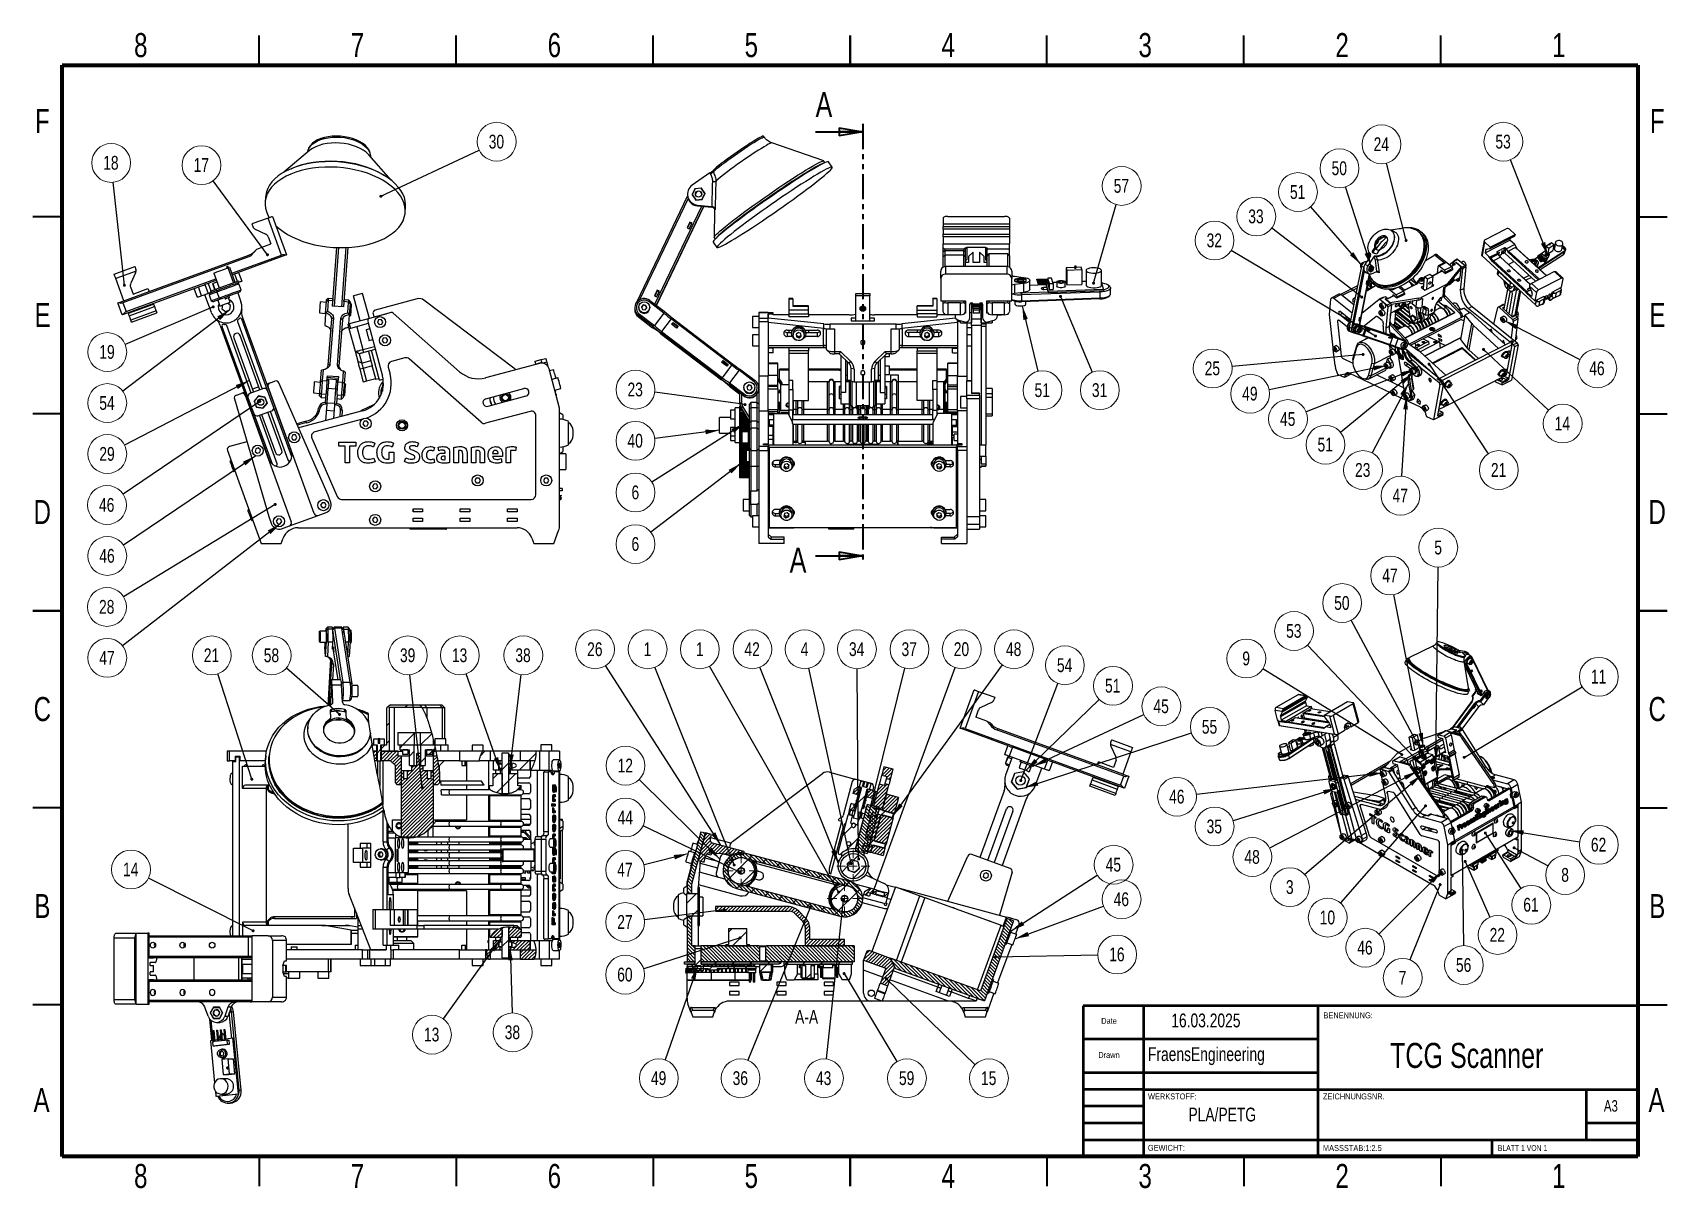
# Model space of a CAD drawing. Header units: millimetres. Extents: x 2 to 418, y 2 to 295.
import ezdxf

# ---------------------------------------------------------------- set-up
doc = ezdxf.new("R2010")
doc.units = ezdxf.units.MM
doc.linetypes.add('PHANTOM', pattern=[12.7, 6.35, -1.27, 1.27, -1.27, 1.27, -1.27])
doc.styles.add('SLDTEXTSTYLE0', font='TXT', dxfattribs={"width": 0.75})
doc.styles.add('SLDTEXTSTYLE1', font='TXT', dxfattribs={"width": 0.692308})
doc.dimstyles.new('SLDDIMSTYLE0', dxfattribs={"dimtxt": 0.18, "dimasz": 0.762, "dimexe": 0, "dimexo": 0.0625, "dimgap": 0, "dimtad": 0, "dimtih": 1, "dimtoh": 1, "dimdec": 0, "dimrnd": 1e-09, "dimzin": 0, "dimdsep": 46, "dimtxsty": 'Standard', "dimblk1": 'DOT', "dimblk2": 'DOT', "dimsah": 1, "dimcen": 0.09, "dimadec": 0, "dimazin": 0, "dimtfac": 0.762, "dimtdec": 0, "dimtofl": 0, "dimtmove": 0, "dimatfit": 3, "dimldrblk": 'DOT', "dimfxl": 1, "dimfrac": 2, "dimtolj": 1, "dimtzin": 0, "dimarcsym": 0})
doc.dimstyles.new('SLDDIMSTYLE1', dxfattribs={"dimtxt": 0.18, "dimasz": 3.556, "dimexe": 0, "dimexo": 0.0625, "dimgap": 0, "dimtad": 0, "dimtih": 1, "dimtoh": 1, "dimdec": 0, "dimrnd": 1e-09, "dimzin": 0, "dimdsep": 46, "dimtxsty": 'Standard', "dimsah": 1, "dimcen": 0.09, "dimadec": 0, "dimazin": 0, "dimtfac": 3.556, "dimtdec": 0, "dimtofl": 0, "dimtmove": 0, "dimatfit": 3, "dimfxl": 1, "dimfrac": 2, "dimtolj": 1, "dimtzin": 0, "dimarcsym": 0})

msp = doc.modelspace()

# ---------------------------------------------------------------- texts
at = {"color": 7, "linetype": 'Continuous', "lineweight": 0}
for s, insert, char_height, attachment_point, style in [('8', (29.94, 295.11), 6.1, 2, 'SLDTEXTSTYLE0'), ('7', (84.94, 295.11), 6.1, 2, 'SLDTEXTSTYLE0'), ('6', (134.94, 295.11), 6.1, 2, 'SLDTEXTSTYLE0'), ('5', (184.94, 295.11), 6.1, 2, 'SLDTEXTSTYLE0'), ('4', (234.94, 295.11), 6.1, 2, 'SLDTEXTSTYLE0'), ('3', (284.94, 295.11), 6.1, 2, 'SLDTEXTSTYLE0'), ('2', (334.94, 295.11), 6.1, 2, 'SLDTEXTSTYLE0'), ('1', (389.94, 295.11), 6.1, 2, 'SLDTEXTSTYLE0'), ('F', (4.94, 275.86), 6.1, 2, 'SLDTEXTSTYLE0'), ('F', (414.94, 275.86), 6.1, 2, 'SLDTEXTSTYLE0'), ('E', (5.01, 226.61), 6.1, 2, 'SLDTEXTSTYLE0'), ('E', (415.01, 226.61), 6.1, 2, 'SLDTEXTSTYLE0'), ('D', (4.93, 176.61), 6.1, 2, 'SLDTEXTSTYLE0'), ('D', (414.93, 176.61), 6.1, 2, 'SLDTEXTSTYLE0'), ('C', (4.94, 126.61), 6.1, 2, 'SLDTEXTSTYLE0'), ('C', (414.94, 126.61), 6.1, 2, 'SLDTEXTSTYLE0'), ('B', (4.95, 76.61), 6.1, 2, 'SLDTEXTSTYLE0'), ('B', (414.95, 76.61), 6.1, 2, 'SLDTEXTSTYLE0'), ('A-A', (198.99, 47.2), 3.5, 2, 'SLDTEXTSTYLE0'), ('16.03.2025', (291.57, 46.28), 3.5, 1, 'SLDTEXTSTYLE0'), ('BENENNUNG:', (330.2, 46.58), 1.5, 1, 'SLDTEXTSTYLE0'), ('Date', (273.78, 45.18), 1.5, 1, 'SLDTEXTSTYLE0'), ('FraensEngineering', (285.65, 37.73), 3.5, 1, 'SLDTEXTSTYLE0'), ('TCG Scanner', (366.58, 38.83), 6.35, 2, 'SLDTEXTSTYLE0'), ('Drawn', (273.03, 36.52), 1.5, 1, 'SLDTEXTSTYLE0'), ('A', (4.76, 27.36), 6.1, 2, 'SLDTEXTSTYLE0'), ('WERKSTOFF:', (285.65, 25.99), 1.5, 1, 'SLDTEXTSTYLE0'), ('ZEICHNUNGSNR.', (330.07, 25.99), 1.5, 1, 'SLDTEXTSTYLE0'), ('A', (414.76, 27.36), 6.1, 2, 'SLDTEXTSTYLE0'), ('PLA/PETG', (295.93, 22.4), 3.5, 1, 'SLDTEXTSTYLE0'), ('A3', (401.39, 24.3), 2.91, 1, 'SLDTEXTSTYLE0'), ('GEWICHT:', (285.62, 12.95), 1.499, 1, 'SLDTEXTSTYLE0'), ('MASSSTAB:1:2.5', (330.07, 12.9), 1.5, 1, 'SLDTEXTSTYLE0'), ('BLATT 1 VON 1', (374.48, 12.9), 1.5, 1, 'SLDTEXTSTYLE1'), ('8', (29.94, 8.11), 6.1, 2, 'SLDTEXTSTYLE0'), ('7', (84.94, 8.11), 6.1, 2, 'SLDTEXTSTYLE0'), ('6', (134.94, 8.11), 6.1, 2, 'SLDTEXTSTYLE0'), ('5', (184.94, 8.11), 6.1, 2, 'SLDTEXTSTYLE0'), ('4', (234.94, 8.11), 6.1, 2, 'SLDTEXTSTYLE0'), ('3', (284.94, 8.11), 6.1, 2, 'SLDTEXTSTYLE0'), ('2', (334.94, 8.11), 6.1, 2, 'SLDTEXTSTYLE0'), ('1', (389.94, 8.11), 6.1, 2, 'SLDTEXTSTYLE0')]:
    msp.add_mtext(s, dxfattribs=dict(at, insert=insert, char_height=char_height, attachment_point=attachment_point, style=style))
at = {"color": 7, "linetype": 'Continuous', "char_height": 6.35, "attachment_point": 1, "style": 'SLDTEXTSTYLE0'}
for insert in [(201.26, 280.13), (194.68, 164.54)]:
    msp.add_mtext('A', dxfattribs=dict(at, insert=insert))

# ---------------------------------------------------------------- blocks, each defined once
blk = doc.blocks.new('SW_NOTE_0')
at = {"color": 0, "linetype": 'Continuous', "lineweight": 0}
blk.add_circle((-2.92, 3.97), 4.93, dxfattribs=at)
at = {"color": 0, "linetype": 'Continuous', "lineweight": 0, "insert": (-2.99, 5.75), "char_height": 3.5, "attachment_point": 2, "style": 'SLDTEXTSTYLE0'}
blk.add_mtext('17', dxfattribs=at)
blk = doc.blocks.new('_Dot')
at = {"color": 0, "linetype": 'ByBlock', "lineweight": -2}
blk.add_line((-0.5, 0), (-1, 0), dxfattribs=at)
at = {"color": 0, "linetype": 'ByBlock', "const_width": 0.5}
blk.add_lwpolyline([(-0.25, 0, 1), (0.25, 0, 1)], format="xyb", close=True, dxfattribs=at)
blk = doc.blocks.new('SW_NOTE_1')
at = {"color": 0, "linetype": 'Continuous', "lineweight": 0}
blk.add_circle((-0.53, 4.9), 4.93, dxfattribs=at)
at = {"color": 0, "linetype": 'Continuous', "lineweight": 0, "insert": (-0.6, 6.68), "char_height": 3.5, "attachment_point": 2, "style": 'SLDTEXTSTYLE0'}
blk.add_mtext('18', dxfattribs=at)
blk = doc.blocks.new('SW_NOTE_2')
at = {"color": 0, "linetype": 'Continuous', "lineweight": 0}
blk.add_circle((-4.54, -1.93), 4.93, dxfattribs=at)
at = {"color": 0, "linetype": 'Continuous', "lineweight": 0, "insert": (-4.61, -0.15), "char_height": 3.5, "attachment_point": 2, "style": 'SLDTEXTSTYLE0'}
blk.add_mtext('19', dxfattribs=at)
blk = doc.blocks.new('SW_NOTE_3')
at = {"color": 0, "linetype": 'Continuous', "lineweight": 0}
blk.add_circle((-3.92, -2.98), 4.93, dxfattribs=at)
at = {"color": 0, "linetype": 'Continuous', "lineweight": 0, "insert": (-4, -1.21), "char_height": 3.5, "attachment_point": 2, "style": 'SLDTEXTSTYLE0'}
blk.add_mtext('54', dxfattribs=at)
blk = doc.blocks.new('SW_NOTE_4')
at = {"color": 0, "linetype": 'Continuous', "lineweight": 0}
blk.add_circle((-4.21, -2.57), 4.93, dxfattribs=at)
at = {"color": 0, "linetype": 'Continuous', "lineweight": 0, "insert": (-4.28, -0.79), "char_height": 3.5, "attachment_point": 2, "style": 'SLDTEXTSTYLE0'}
blk.add_mtext('28', dxfattribs=at)
blk = doc.blocks.new('SW_NOTE_5')
at = {"color": 0, "linetype": 'Continuous', "lineweight": 0}
blk.add_circle((-3.9, -3.02), 4.93, dxfattribs=at)
at = {"color": 0, "linetype": 'Continuous', "lineweight": 0, "insert": (-3.97, -1.25), "char_height": 3.5, "attachment_point": 2, "style": 'SLDTEXTSTYLE0'}
blk.add_mtext('47', dxfattribs=at)
blk = doc.blocks.new('SW_NOTE_6')
at = {"color": 0, "linetype": 'Continuous', "lineweight": 0}
blk.add_circle((-4.09, -2.76), 4.93, dxfattribs=at)
at = {"color": 0, "linetype": 'Continuous', "lineweight": 0, "insert": (-4.16, -0.98), "char_height": 3.5, "attachment_point": 2, "style": 'SLDTEXTSTYLE0'}
blk.add_mtext('46', dxfattribs=at)
blk = doc.blocks.new('SW_NOTE_7')
at = {"color": 0, "linetype": 'Continuous', "lineweight": 0}
blk.add_circle((-4.38, -2.26), 4.93, dxfattribs=at)
at = {"color": 0, "linetype": 'Continuous', "lineweight": 0, "insert": (-4.45, -0.49), "char_height": 3.5, "attachment_point": 2, "style": 'SLDTEXTSTYLE0'}
blk.add_mtext('29', dxfattribs=at)
blk = doc.blocks.new('SW_NOTE_8')
at = {"color": 0, "linetype": 'Continuous', "lineweight": 0}
blk.add_circle((-4.08, -2.77), 4.93, dxfattribs=at)
at = {"color": 0, "linetype": 'Continuous', "lineweight": 0, "insert": (-4.15, -0.99), "char_height": 3.5, "attachment_point": 2, "style": 'SLDTEXTSTYLE0'}
blk.add_mtext('46', dxfattribs=at)
blk = doc.blocks.new('SW_NOTE_9')
at = {"color": 0, "linetype": 'Continuous', "lineweight": 0}
blk.add_circle((4.46, 2.1), 4.93, dxfattribs=at)
at = {"color": 0, "linetype": 'Continuous', "lineweight": 0, "insert": (4.39, 3.88), "char_height": 3.5, "attachment_point": 2, "style": 'SLDTEXTSTYLE0'}
blk.add_mtext('30', dxfattribs=at)
blk = doc.blocks.new('SW_NOTE_10')
at = {"color": 0, "linetype": 'Continuous', "lineweight": 0}
blk.add_circle((-1.64, 4.65), 4.93, dxfattribs=at)
at = {"color": 0, "linetype": 'Continuous', "lineweight": 0, "insert": (-1.71, 6.43), "char_height": 3.5, "attachment_point": 2, "style": 'SLDTEXTSTYLE0'}
blk.add_mtext('13', dxfattribs=at)
blk = doc.blocks.new('SW_NOTE_11')
at = {"color": 0, "linetype": 'Continuous', "lineweight": 0}
blk.add_circle((-2.88, -4.01), 4.93, dxfattribs=at)
at = {"color": 0, "linetype": 'Continuous', "lineweight": 0, "insert": (-2.95, -2.23), "char_height": 3.5, "attachment_point": 2, "style": 'SLDTEXTSTYLE0'}
blk.add_mtext('13', dxfattribs=at)
blk = doc.blocks.new('SW_NOTE_12')
at = {"color": 0, "linetype": 'Continuous', "lineweight": 0}
blk.add_circle((-1.52, 4.69), 4.93, dxfattribs=at)
at = {"color": 0, "linetype": 'Continuous', "lineweight": 0, "insert": (-1.59, 6.47), "char_height": 3.5, "attachment_point": 2, "style": 'SLDTEXTSTYLE0'}
blk.add_mtext('21', dxfattribs=at)
blk = doc.blocks.new('SW_NOTE_13')
at = {"color": 0, "linetype": 'Continuous', "lineweight": 0}
blk.add_circle((-4.41, 2.21), 4.93, dxfattribs=at)
at = {"color": 0, "linetype": 'Continuous', "lineweight": 0, "insert": (-4.48, 3.99), "char_height": 3.5, "attachment_point": 2, "style": 'SLDTEXTSTYLE0'}
blk.add_mtext('14', dxfattribs=at)
blk = doc.blocks.new('SW_NOTE_14')
at = {"color": 0, "linetype": 'Continuous', "lineweight": 0}
blk.add_circle((0.15, -4.93), 4.93, dxfattribs=at)
at = {"color": 0, "linetype": 'Continuous', "lineweight": 0, "insert": (0.08, -3.15), "char_height": 3.5, "attachment_point": 2, "style": 'SLDTEXTSTYLE0'}
blk.add_mtext('38', dxfattribs=at)
blk = doc.blocks.new('SW_NOTE_15')
at = {"color": 0, "linetype": 'Continuous', "lineweight": 0}
blk.add_circle((0.58, 4.9), 4.93, dxfattribs=at)
at = {"color": 0, "linetype": 'Continuous', "lineweight": 0, "insert": (0.51, 6.67), "char_height": 3.5, "attachment_point": 2, "style": 'SLDTEXTSTYLE0'}
blk.add_mtext('38', dxfattribs=at)
blk = doc.blocks.new('SW_NOTE_16')
at = {"color": 0, "linetype": 'Continuous', "lineweight": 0}
blk.add_circle((-0.53, 4.9), 4.93, dxfattribs=at)
at = {"color": 0, "linetype": 'Continuous', "lineweight": 0, "insert": (-0.6, 6.68), "char_height": 3.5, "attachment_point": 2, "style": 'SLDTEXTSTYLE0'}
blk.add_mtext('39', dxfattribs=at)
blk = doc.blocks.new('SW_NOTE_17')
at = {"color": 0, "linetype": 'Continuous', "lineweight": 0}
blk.add_circle((-3.72, 3.24), 4.93, dxfattribs=at)
at = {"color": 0, "linetype": 'Continuous', "lineweight": 0, "insert": (-3.79, 5.02), "char_height": 3.5, "attachment_point": 2, "style": 'SLDTEXTSTYLE0'}
blk.add_mtext('58', dxfattribs=at)
blk = doc.blocks.new('SW_NOTE_18')
at = {"color": 0, "linetype": 'Continuous', "lineweight": 0}
blk.add_circle((-3.92, -3), 4.93, dxfattribs=at)
at = {"color": 0, "linetype": 'Continuous', "lineweight": 0, "insert": (-3.95, -1.22), "char_height": 3.5, "attachment_point": 2, "style": 'SLDTEXTSTYLE0'}
blk.add_mtext('6', dxfattribs=at)
blk = doc.blocks.new('SW_NOTE_19')
at = {"color": 0, "linetype": 'Continuous', "lineweight": 0}
blk.add_circle((-4.17, -2.64), 4.93, dxfattribs=at)
at = {"color": 0, "linetype": 'Continuous', "lineweight": 0, "insert": (-4.2, -0.86), "char_height": 3.5, "attachment_point": 2, "style": 'SLDTEXTSTYLE0'}
blk.add_mtext('6', dxfattribs=at)
blk = doc.blocks.new('SW_NOTE_20')
at = {"color": 0, "linetype": 'Continuous', "lineweight": 0}
blk.add_circle((-4.88, 0.67), 4.93, dxfattribs=at)
at = {"color": 0, "linetype": 'Continuous', "lineweight": 0, "insert": (-4.96, 2.45), "char_height": 3.5, "attachment_point": 2, "style": 'SLDTEXTSTYLE0'}
blk.add_mtext('23', dxfattribs=at)
blk = doc.blocks.new('SW_NOTE_21')
at = {"color": 0, "linetype": 'Continuous', "lineweight": 0}
blk.add_circle((1.91, -4.55), 4.93, dxfattribs=at)
at = {"color": 0, "linetype": 'Continuous', "lineweight": 0, "insert": (1.84, -2.77), "char_height": 3.5, "attachment_point": 2, "style": 'SLDTEXTSTYLE0'}
blk.add_mtext('31', dxfattribs=at)
blk = doc.blocks.new('SW_NOTE_22')
at = {"color": 0, "linetype": 'Continuous', "lineweight": 0}
blk.add_circle((1.15, -4.8), 4.93, dxfattribs=at)
at = {"color": 0, "linetype": 'Continuous', "lineweight": 0, "insert": (1.08, -3.02), "char_height": 3.5, "attachment_point": 2, "style": 'SLDTEXTSTYLE0'}
blk.add_mtext('51', dxfattribs=at)
blk = doc.blocks.new('SW_NOTE_23')
at = {"color": 0, "linetype": 'Continuous', "lineweight": 0}
blk.add_circle((-4.89, -0.62), 4.93, dxfattribs=at)
at = {"color": 0, "linetype": 'Continuous', "lineweight": 0, "insert": (-4.96, 1.16), "char_height": 3.5, "attachment_point": 2, "style": 'SLDTEXTSTYLE0'}
blk.add_mtext('40', dxfattribs=at)
blk = doc.blocks.new('SW_NOTE_24')
at = {"color": 0, "linetype": 'Continuous', "lineweight": 0}
blk.add_circle((1.37, 4.74), 4.93, dxfattribs=at)
at = {"color": 0, "linetype": 'Continuous', "lineweight": 0, "insert": (1.3, 6.51), "char_height": 3.5, "attachment_point": 2, "style": 'SLDTEXTSTYLE0'}
blk.add_mtext('57', dxfattribs=at)
blk = doc.blocks.new('_Closed')
at = {"color": 0, "linetype": 'ByBlock', "lineweight": -2}
for p, q in [((-1, 0.166667), (0, 0)), ((-1, 0.166667), (-1, -0.166667)), ((0, 0), (-1, -0.166667)), ((0, 0), (-1, 0))]:
    blk.add_line(p, q, dxfattribs=at)
blk = doc.blocks.new('SW_NOTE_25')
at = {"color": 0, "linetype": 'Continuous', "lineweight": 0}
blk.add_circle((-1.84, 4.58), 4.93, dxfattribs=at)
at = {"color": 0, "linetype": 'Continuous', "lineweight": 0, "insert": (-1.87, 6.35), "char_height": 3.5, "attachment_point": 2, "style": 'SLDTEXTSTYLE0'}
blk.add_mtext('1', dxfattribs=at)
blk = doc.blocks.new('SW_NOTE_26')
at = {"color": 0, "linetype": 'Continuous', "lineweight": 0}
blk.add_circle((-2.45, 4.28), 4.93, dxfattribs=at)
at = {"color": 0, "linetype": 'Continuous', "lineweight": 0, "insert": (-2.48, 6.06), "char_height": 3.5, "attachment_point": 2, "style": 'SLDTEXTSTYLE0'}
blk.add_mtext('1', dxfattribs=at)
blk = doc.blocks.new('SW_NOTE_27')
at = {"color": 0, "linetype": 'Continuous', "lineweight": 0}
blk.add_circle((-1.05, 4.82), 4.93, dxfattribs=at)
at = {"color": 0, "linetype": 'Continuous', "lineweight": 0, "insert": (-1.08, 6.6), "char_height": 3.5, "attachment_point": 2, "style": 'SLDTEXTSTYLE0'}
blk.add_mtext('4', dxfattribs=at)
blk = doc.blocks.new('SW_NOTE_28')
at = {"color": 0, "linetype": 'Continuous', "lineweight": 0}
blk.add_circle((-3.5, 3.47), 4.93, dxfattribs=at)
at = {"color": 0, "linetype": 'Continuous', "lineweight": 0, "insert": (-3.57, 5.25), "char_height": 3.5, "attachment_point": 2, "style": 'SLDTEXTSTYLE0'}
blk.add_mtext('12', dxfattribs=at)
blk = doc.blocks.new('SW_NOTE_29')
at = {"color": 0, "linetype": 'Continuous', "lineweight": 0}
blk.add_circle((-4.78, -1.23), 4.93, dxfattribs=at)
at = {"color": 0, "linetype": 'Continuous', "lineweight": 0, "insert": (-4.85, 0.55), "char_height": 3.5, "attachment_point": 2, "style": 'SLDTEXTSTYLE0'}
blk.add_mtext('47', dxfattribs=at)
blk = doc.blocks.new('SW_NOTE_30')
at = {"color": 0, "linetype": 'Continuous', "lineweight": 0}
blk.add_circle((3.54, -3.43), 4.93, dxfattribs=at)
at = {"color": 0, "linetype": 'Continuous', "lineweight": 0, "insert": (3.47, -1.66), "char_height": 3.5, "attachment_point": 2, "style": 'SLDTEXTSTYLE0'}
blk.add_mtext('15', dxfattribs=at)
blk = doc.blocks.new('SW_NOTE_31')
at = {"color": 0, "linetype": 'Continuous', "lineweight": 0}
blk.add_circle((4.93, 0.1), 4.93, dxfattribs=at)
at = {"color": 0, "linetype": 'Continuous', "lineweight": 0, "insert": (4.86, 1.87), "char_height": 3.5, "attachment_point": 2, "style": 'SLDTEXTSTYLE0'}
blk.add_mtext('16', dxfattribs=at)
blk = doc.blocks.new('SW_NOTE_32')
at = {"color": 0, "linetype": 'Continuous', "lineweight": 0}
blk.add_circle((4.62, 1.71), 4.93, dxfattribs=at)
at = {"color": 0, "linetype": 'Continuous', "lineweight": 0, "insert": (4.55, 3.49), "char_height": 3.5, "attachment_point": 2, "style": 'SLDTEXTSTYLE0'}
blk.add_mtext('46', dxfattribs=at)
blk = doc.blocks.new('SW_NOTE_33')
at = {"color": 0, "linetype": 'Continuous', "lineweight": 0}
blk.add_circle((4.14, 2.68), 4.93, dxfattribs=at)
at = {"color": 0, "linetype": 'Continuous', "lineweight": 0, "insert": (4.07, 4.45), "char_height": 3.5, "attachment_point": 2, "style": 'SLDTEXTSTYLE0'}
blk.add_mtext('45', dxfattribs=at)
blk = doc.blocks.new('SW_NOTE_34')
at = {"color": 0, "linetype": 'Continuous', "lineweight": 0}
blk.add_circle((1.69, 4.63), 4.93, dxfattribs=at)
at = {"color": 0, "linetype": 'Continuous', "lineweight": 0, "insert": (1.62, 6.41), "char_height": 3.5, "attachment_point": 2, "style": 'SLDTEXTSTYLE0'}
blk.add_mtext('20', dxfattribs=at)
blk = doc.blocks.new('SW_NOTE_35')
at = {"color": 0, "linetype": 'Continuous', "lineweight": 0}
blk.add_circle((-2.67, 4.15), 4.93, dxfattribs=at)
at = {"color": 0, "linetype": 'Continuous', "lineweight": 0, "insert": (-2.74, 5.92), "char_height": 3.5, "attachment_point": 2, "style": 'SLDTEXTSTYLE0'}
blk.add_mtext('26', dxfattribs=at)
blk = doc.blocks.new('SW_NOTE_36')
at = {"color": 0, "linetype": 'Continuous', "lineweight": 0}
blk.add_circle((-4.89, -0.61), 4.93, dxfattribs=at)
at = {"color": 0, "linetype": 'Continuous', "lineweight": 0, "insert": (-4.96, 1.17), "char_height": 3.5, "attachment_point": 2, "style": 'SLDTEXTSTYLE0'}
blk.add_mtext('27', dxfattribs=at)
blk = doc.blocks.new('SW_NOTE_37')
at = {"color": 0, "linetype": 'Continuous', "lineweight": 0}
blk.add_circle((-1.86, -4.57), 4.93, dxfattribs=at)
at = {"color": 0, "linetype": 'Continuous', "lineweight": 0, "insert": (-1.93, -2.79), "char_height": 3.5, "attachment_point": 2, "style": 'SLDTEXTSTYLE0'}
blk.add_mtext('36', dxfattribs=at)
blk = doc.blocks.new('SW_NOTE_38')
at = {"color": 0, "linetype": 'Continuous', "lineweight": 0}
blk.add_circle((1.18, 4.79), 4.93, dxfattribs=at)
at = {"color": 0, "linetype": 'Continuous', "lineweight": 0, "insert": (1.11, 6.56), "char_height": 3.5, "attachment_point": 2, "style": 'SLDTEXTSTYLE0'}
blk.add_mtext('37', dxfattribs=at)
blk = doc.blocks.new('SW_NOTE_39')
at = {"color": 0, "linetype": 'Continuous', "lineweight": 0}
blk.add_circle((2.9, 3.99), 4.93, dxfattribs=at)
at = {"color": 0, "linetype": 'Continuous', "lineweight": 0, "insert": (2.83, 5.77), "char_height": 3.5, "attachment_point": 2, "style": 'SLDTEXTSTYLE0'}
blk.add_mtext('48', dxfattribs=at)
blk = doc.blocks.new('SW_NOTE_40')
at = {"color": 0, "linetype": 'Continuous', "lineweight": 0}
blk.add_circle((-4.45, 2.13), 4.93, dxfattribs=at)
at = {"color": 0, "linetype": 'Continuous', "lineweight": 0, "insert": (-4.52, 3.9), "char_height": 3.5, "attachment_point": 2, "style": 'SLDTEXTSTYLE0'}
blk.add_mtext('44', dxfattribs=at)
blk = doc.blocks.new('SW_NOTE_41')
at = {"color": 0, "linetype": 'Continuous', "lineweight": 0}
blk.add_circle((-0.53, -4.9), 4.93, dxfattribs=at)
at = {"color": 0, "linetype": 'Continuous', "lineweight": 0, "insert": (-0.6, -3.13), "char_height": 3.5, "attachment_point": 2, "style": 'SLDTEXTSTYLE0'}
blk.add_mtext('43', dxfattribs=at)
blk = doc.blocks.new('SW_NOTE_42')
at = {"color": 0, "linetype": 'Continuous', "lineweight": 0}
blk.add_circle((-1.61, -4.66), 4.93, dxfattribs=at)
at = {"color": 0, "linetype": 'Continuous', "lineweight": 0, "insert": (-1.68, -2.88), "char_height": 3.5, "attachment_point": 2, "style": 'SLDTEXTSTYLE0'}
blk.add_mtext('49', dxfattribs=at)
blk = doc.blocks.new('SW_NOTE_43')
at = {"color": 0, "linetype": 'Continuous', "lineweight": 0}
blk.add_circle((3.54, 3.44), 4.93, dxfattribs=at)
at = {"color": 0, "linetype": 'Continuous', "lineweight": 0, "insert": (3.47, 5.21), "char_height": 3.5, "attachment_point": 2, "style": 'SLDTEXTSTYLE0'}
blk.add_mtext('51', dxfattribs=at)
blk = doc.blocks.new('SW_NOTE_44')
at = {"color": 0, "linetype": 'Continuous', "lineweight": 0}
blk.add_circle((4.47, 2.09), 4.93, dxfattribs=at)
at = {"color": 0, "linetype": 'Continuous', "lineweight": 0, "insert": (4.4, 3.86), "char_height": 3.5, "attachment_point": 2, "style": 'SLDTEXTSTYLE0'}
blk.add_mtext('45', dxfattribs=at)
blk = doc.blocks.new('SW_NOTE_45')
at = {"color": 0, "linetype": 'Continuous', "lineweight": 0}
blk.add_circle((4.68, 1.54), 4.93, dxfattribs=at)
at = {"color": 0, "linetype": 'Continuous', "lineweight": 0, "insert": (4.61, 3.31), "char_height": 3.5, "attachment_point": 2, "style": 'SLDTEXTSTYLE0'}
blk.add_mtext('55', dxfattribs=at)
blk = doc.blocks.new('SW_NOTE_46')
at = {"color": 0, "linetype": 'Continuous', "lineweight": 0}
blk.add_circle((1.76, 4.6), 4.93, dxfattribs=at)
at = {"color": 0, "linetype": 'Continuous', "lineweight": 0, "insert": (1.69, 6.38), "char_height": 3.5, "attachment_point": 2, "style": 'SLDTEXTSTYLE0'}
blk.add_mtext('54', dxfattribs=at)
blk = doc.blocks.new('SW_NOTE_47')
at = {"color": 0, "linetype": 'Continuous', "lineweight": 0}
blk.add_circle((2.54, -4.23), 4.93, dxfattribs=at)
at = {"color": 0, "linetype": 'Continuous', "lineweight": 0, "insert": (2.47, -2.45), "char_height": 3.5, "attachment_point": 2, "style": 'SLDTEXTSTYLE0'}
blk.add_mtext('59', dxfattribs=at)
blk = doc.blocks.new('SW_NOTE_48')
at = {"color": 0, "linetype": 'Continuous', "lineweight": 0}
blk.add_circle((-4.7, -1.51), 4.93, dxfattribs=at)
at = {"color": 0, "linetype": 'Continuous', "lineweight": 0, "insert": (-4.77, 0.27), "char_height": 3.5, "attachment_point": 2, "style": 'SLDTEXTSTYLE0'}
blk.add_mtext('60', dxfattribs=at)
blk = doc.blocks.new('SW_NOTE_49')
at = {"color": 0, "linetype": 'Continuous', "lineweight": 0}
blk.add_circle((-0.04, 4.93), 4.93, dxfattribs=at)
at = {"color": 0, "linetype": 'Continuous', "lineweight": 0, "insert": (-0.11, 6.71), "char_height": 3.5, "attachment_point": 2, "style": 'SLDTEXTSTYLE0'}
blk.add_mtext('34', dxfattribs=at)
blk = doc.blocks.new('SW_NOTE_50')
at = {"color": 0, "linetype": 'Continuous', "lineweight": 0}
blk.add_circle((-1.84, 4.58), 4.93, dxfattribs=at)
at = {"color": 0, "linetype": 'Continuous', "lineweight": 0, "insert": (-1.91, 6.35), "char_height": 3.5, "attachment_point": 2, "style": 'SLDTEXTSTYLE0'}
blk.add_mtext('42', dxfattribs=at)
blk = doc.blocks.new('SW_CENTERMARKSYMBOL_0')
at = {"color": 0, "linetype": 'Continuous', "lineweight": 0}
for p, q in [((0, 2), (0, 4.38)), ((-2, 0), (-4.38, 0)), ((0, 0), (-1, 0)), ((0, 0), (0, 1)), ((0, 0), (0, -1)), ((0, 0), (1, 0)), ((2, 0), (4.38, 0)), ((0, -2), (0, -4.38))]:
    blk.add_line(p, q, dxfattribs=at)
blk = doc.blocks.new('SW_CENTERMARKSYMBOL_1')
at = {"color": 0, "linetype": 'Continuous', "lineweight": 0}
for p, q in [((0, 2), (0, 4.38)), ((-2, 0), (-4.38, 0)), ((0, 0), (-1, 0)), ((0, 0), (0, 1)), ((0, 0), (0, -1)), ((0, 0), (1, 0)), ((2, 0), (4.38, 0)), ((0, -2), (0, -4.38))]:
    blk.add_line(p, q, dxfattribs=at)
blk = doc.blocks.new('SW_CENTERMARKSYMBOL_2')
at = {"color": 0, "linetype": 'Continuous', "lineweight": 0}
for p, q in [((0, 2), (0, 4.2)), ((-2, 0), (-4.2, 0)), ((0, 0), (-1, 0)), ((0, 0), (0, 1)), ((0, 0), (0, -1)), ((0, 0), (1, 0)), ((2, 0), (4.2, 0)), ((0, -2), (0, -4.2))]:
    blk.add_line(p, q, dxfattribs=at)
blk = doc.blocks.new('SW_NOTE_51')
at = {"color": 0, "linetype": 'Continuous', "lineweight": 0}
blk.add_circle((-2.32, 4.35), 4.93, dxfattribs=at)
at = {"color": 0, "linetype": 'Continuous', "lineweight": 0, "insert": (-2.39, 6.13), "char_height": 3.5, "attachment_point": 2, "style": 'SLDTEXTSTYLE0'}
blk.add_mtext('50', dxfattribs=at)
blk = doc.blocks.new('SW_NOTE_52')
at = {"color": 0, "linetype": 'Continuous', "lineweight": 0}
blk.add_circle((-0.94, 4.84), 4.93, dxfattribs=at)
at = {"color": 0, "linetype": 'Continuous', "lineweight": 0, "insert": (-1.01, 6.62), "char_height": 3.5, "attachment_point": 2, "style": 'SLDTEXTSTYLE0'}
blk.add_mtext('47', dxfattribs=at)
blk = doc.blocks.new('SW_NOTE_53')
at = {"color": 0, "linetype": 'Continuous', "lineweight": 0}
blk.add_circle((-3.4, 3.57), 4.93, dxfattribs=at)
at = {"color": 0, "linetype": 'Continuous', "lineweight": 0, "insert": (-3.47, 5.35), "char_height": 3.5, "attachment_point": 2, "style": 'SLDTEXTSTYLE0'}
blk.add_mtext('53', dxfattribs=at)
blk = doc.blocks.new('SW_NOTE_54')
at = {"color": 0, "linetype": 'Continuous', "lineweight": 0}
blk.add_circle((-3.75, -3.2), 4.93, dxfattribs=at)
at = {"color": 0, "linetype": 'Continuous', "lineweight": 0, "insert": (-3.79, -1.42), "char_height": 3.5, "attachment_point": 2, "style": 'SLDTEXTSTYLE0'}
blk.add_mtext('3', dxfattribs=at)
blk = doc.blocks.new('SW_NOTE_55')
at = {"color": 0, "linetype": 'Continuous', "lineweight": 0}
blk.add_circle((-4.38, -2.27), 4.93, dxfattribs=at)
at = {"color": 0, "linetype": 'Continuous', "lineweight": 0, "insert": (-4.45, -0.5), "char_height": 3.5, "attachment_point": 2, "style": 'SLDTEXTSTYLE0'}
blk.add_mtext('48', dxfattribs=at)
blk = doc.blocks.new('SW_NOTE_56')
at = {"color": 0, "linetype": 'Continuous', "lineweight": 0}
blk.add_circle((0.05, 4.93), 4.93, dxfattribs=at)
at = {"color": 0, "linetype": 'Continuous', "lineweight": 0, "insert": (0.02, 6.71), "char_height": 3.5, "attachment_point": 2, "style": 'SLDTEXTSTYLE0'}
blk.add_mtext('5', dxfattribs=at)
blk = doc.blocks.new('SW_NOTE_57')
at = {"color": 0, "linetype": 'Continuous', "lineweight": 0}
blk.add_circle((-1.83, -4.58), 4.93, dxfattribs=at)
at = {"color": 0, "linetype": 'Continuous', "lineweight": 0, "insert": (-1.87, -2.8), "char_height": 3.5, "attachment_point": 2, "style": 'SLDTEXTSTYLE0'}
blk.add_mtext('7', dxfattribs=at)
blk = doc.blocks.new('SW_NOTE_58')
at = {"color": 0, "linetype": 'Continuous', "lineweight": 0}
blk.add_circle((4.35, -2.32), 4.93, dxfattribs=at)
at = {"color": 0, "linetype": 'Continuous', "lineweight": 0, "insert": (4.32, -0.54), "char_height": 3.5, "attachment_point": 2, "style": 'SLDTEXTSTYLE0'}
blk.add_mtext('8', dxfattribs=at)
blk = doc.blocks.new('SW_NOTE_59')
at = {"color": 0, "linetype": 'Continuous', "lineweight": 0}
blk.add_circle((-4.19, 2.59), 4.93, dxfattribs=at)
at = {"color": 0, "linetype": 'Continuous', "lineweight": 0, "insert": (-4.23, 4.37), "char_height": 3.5, "attachment_point": 2, "style": 'SLDTEXTSTYLE0'}
blk.add_mtext('9', dxfattribs=at)
blk = doc.blocks.new('SW_NOTE_60')
at = {"color": 0, "linetype": 'Continuous', "lineweight": 0}
blk.add_circle((-4.9, -0.57), 4.93, dxfattribs=at)
at = {"color": 0, "linetype": 'Continuous', "lineweight": 0, "insert": (-4.97, 1.21), "char_height": 3.5, "attachment_point": 2, "style": 'SLDTEXTSTYLE0'}
blk.add_mtext('46', dxfattribs=at)
blk = doc.blocks.new('SW_NOTE_61')
at = {"color": 0, "linetype": 'Continuous', "lineweight": 0}
blk.add_circle((-3.25, -3.71), 4.93, dxfattribs=at)
at = {"color": 0, "linetype": 'Continuous', "lineweight": 0, "insert": (-3.32, -1.93), "char_height": 3.5, "attachment_point": 2, "style": 'SLDTEXTSTYLE0'}
blk.add_mtext('10', dxfattribs=at)
blk = doc.blocks.new('SW_NOTE_62')
at = {"color": 0, "linetype": 'Continuous', "lineweight": 0}
blk.add_circle((4.23, 2.53), 4.93, dxfattribs=at)
at = {"color": 0, "linetype": 'Continuous', "lineweight": 0, "insert": (4.16, 4.31), "char_height": 3.5, "attachment_point": 2, "style": 'SLDTEXTSTYLE0'}
blk.add_mtext('11', dxfattribs=at)
blk = doc.blocks.new('SW_NOTE_63')
at = {"color": 0, "linetype": 'Continuous', "lineweight": 0}
blk.add_circle((1.99, -4.51), 4.93, dxfattribs=at)
at = {"color": 0, "linetype": 'Continuous', "lineweight": 0, "insert": (1.92, -2.73), "char_height": 3.5, "attachment_point": 2, "style": 'SLDTEXTSTYLE0'}
blk.add_mtext('22', dxfattribs=at)
blk = doc.blocks.new('SW_NOTE_64')
at = {"color": 0, "linetype": 'Continuous', "lineweight": 0}
blk.add_circle((-3.49, -3.48), 4.93, dxfattribs=at)
at = {"color": 0, "linetype": 'Continuous', "lineweight": 0, "insert": (-3.56, -1.7), "char_height": 3.5, "attachment_point": 2, "style": 'SLDTEXTSTYLE0'}
blk.add_mtext('46', dxfattribs=at)
blk = doc.blocks.new('SW_NOTE_65')
at = {"color": 0, "linetype": 'Continuous', "lineweight": 0}
blk.add_circle((0.07, -4.93), 4.93, dxfattribs=at)
at = {"color": 0, "linetype": 'Continuous', "lineweight": 0, "insert": (0, -3.15), "char_height": 3.5, "attachment_point": 2, "style": 'SLDTEXTSTYLE0'}
blk.add_mtext('56', dxfattribs=at)
blk = doc.blocks.new('SW_NOTE_66')
at = {"color": 0, "linetype": 'Continuous', "lineweight": 0}
blk.add_circle((2.66, -4.15), 4.93, dxfattribs=at)
at = {"color": 0, "linetype": 'Continuous', "lineweight": 0, "insert": (2.59, -2.38), "char_height": 3.5, "attachment_point": 2, "style": 'SLDTEXTSTYLE0'}
blk.add_mtext('61', dxfattribs=at)
blk = doc.blocks.new('SW_NOTE_67')
at = {"color": 0, "linetype": 'Continuous', "lineweight": 0}
blk.add_circle((4.87, -0.78), 4.93, dxfattribs=at)
at = {"color": 0, "linetype": 'Continuous', "lineweight": 0, "insert": (4.8, 1), "char_height": 3.5, "attachment_point": 2, "style": 'SLDTEXTSTYLE0'}
blk.add_mtext('62', dxfattribs=at)
blk = doc.blocks.new('SW_NOTE_68')
at = {"color": 0, "linetype": 'Continuous', "lineweight": 0}
blk.add_circle((-4.7, -1.47), 4.93, dxfattribs=at)
at = {"color": 0, "linetype": 'Continuous', "lineweight": 0, "insert": (-4.78, 0.3), "char_height": 3.5, "attachment_point": 2, "style": 'SLDTEXTSTYLE0'}
blk.add_mtext('35', dxfattribs=at)
blk = doc.blocks.new('SW_NOTE_69')
at = {"color": 0, "linetype": 'Continuous', "lineweight": 0}
blk.add_circle((-2.29, -4.37), 4.93, dxfattribs=at)
at = {"color": 0, "linetype": 'Continuous', "lineweight": 0, "insert": (-2.36, -2.59), "char_height": 3.5, "attachment_point": 2, "style": 'SLDTEXTSTYLE0'}
blk.add_mtext('23', dxfattribs=at)
blk = doc.blocks.new('SW_NOTE_70')
at = {"color": 0, "linetype": 'Continuous', "lineweight": 0}
blk.add_circle((-0.29, -4.92), 4.93, dxfattribs=at)
at = {"color": 0, "linetype": 'Continuous', "lineweight": 0, "insert": (-0.36, -3.15), "char_height": 3.5, "attachment_point": 2, "style": 'SLDTEXTSTYLE0'}
blk.add_mtext('47', dxfattribs=at)
blk = doc.blocks.new('SW_NOTE_71')
at = {"color": 0, "linetype": 'Continuous', "lineweight": 0}
blk.add_circle((-3.82, -3.12), 4.93, dxfattribs=at)
at = {"color": 0, "linetype": 'Continuous', "lineweight": 0, "insert": (-3.89, -1.34), "char_height": 3.5, "attachment_point": 2, "style": 'SLDTEXTSTYLE0'}
blk.add_mtext('51', dxfattribs=at)
blk = doc.blocks.new('SW_NOTE_72')
at = {"color": 0, "linetype": 'Continuous', "lineweight": 0}
blk.add_circle((-4.59, -1.8), 4.93, dxfattribs=at)
at = {"color": 0, "linetype": 'Continuous', "lineweight": 0, "insert": (-4.66, -0.02), "char_height": 3.5, "attachment_point": 2, "style": 'SLDTEXTSTYLE0'}
blk.add_mtext('45', dxfattribs=at)
blk = doc.blocks.new('SW_NOTE_73')
at = {"color": 0, "linetype": 'Continuous', "lineweight": 0}
blk.add_circle((-1.22, 4.78), 4.93, dxfattribs=at)
at = {"color": 0, "linetype": 'Continuous', "lineweight": 0, "insert": (-1.29, 6.55), "char_height": 3.5, "attachment_point": 2, "style": 'SLDTEXTSTYLE0'}
blk.add_mtext('24', dxfattribs=at)
blk = doc.blocks.new('SW_NOTE_74')
at = {"color": 0, "linetype": 'Continuous', "lineweight": 0}
blk.add_circle((-3.24, 3.72), 4.93, dxfattribs=at)
at = {"color": 0, "linetype": 'Continuous', "lineweight": 0, "insert": (-3.31, 5.49), "char_height": 3.5, "attachment_point": 2, "style": 'SLDTEXTSTYLE0'}
blk.add_mtext('51', dxfattribs=at)
blk = doc.blocks.new('SW_NOTE_75')
at = {"color": 0, "linetype": 'Continuous', "lineweight": 0}
blk.add_circle((-1.51, 4.69), 4.93, dxfattribs=at)
at = {"color": 0, "linetype": 'Continuous', "lineweight": 0, "insert": (-1.58, 6.47), "char_height": 3.5, "attachment_point": 2, "style": 'SLDTEXTSTYLE0'}
blk.add_mtext('50', dxfattribs=at)
blk = doc.blocks.new('SW_NOTE_76')
at = {"color": 0, "linetype": 'Continuous', "lineweight": 0}
blk.add_circle((-4.91, -0.46), 4.93, dxfattribs=at)
at = {"color": 0, "linetype": 'Continuous', "lineweight": 0, "insert": (-4.98, 1.32), "char_height": 3.5, "attachment_point": 2, "style": 'SLDTEXTSTYLE0'}
blk.add_mtext('25', dxfattribs=at)
blk = doc.blocks.new('SW_NOTE_77')
at = {"color": 0, "linetype": 'Continuous', "lineweight": 0}
blk.add_circle((-4.83, -1), 4.93, dxfattribs=at)
at = {"color": 0, "linetype": 'Continuous', "lineweight": 0, "insert": (-4.9, 0.78), "char_height": 3.5, "attachment_point": 2, "style": 'SLDTEXTSTYLE0'}
blk.add_mtext('49', dxfattribs=at)
blk = doc.blocks.new('SW_NOTE_78')
at = {"color": 0, "linetype": 'Continuous', "lineweight": 0}
blk.add_circle((-4.24, 2.52), 4.93, dxfattribs=at)
at = {"color": 0, "linetype": 'Continuous', "lineweight": 0, "insert": (-4.31, 4.29), "char_height": 3.5, "attachment_point": 2, "style": 'SLDTEXTSTYLE0'}
blk.add_mtext('32', dxfattribs=at)
blk = doc.blocks.new('SW_NOTE_79')
at = {"color": 0, "linetype": 'Continuous', "lineweight": 0}
blk.add_circle((-3.92, 2.99), 4.93, dxfattribs=at)
at = {"color": 0, "linetype": 'Continuous', "lineweight": 0, "insert": (-3.99, 4.77), "char_height": 3.5, "attachment_point": 2, "style": 'SLDTEXTSTYLE0'}
blk.add_mtext('33', dxfattribs=at)
blk = doc.blocks.new('SW_NOTE_80')
at = {"color": 0, "linetype": 'Continuous', "lineweight": 0}
blk.add_circle((-1.8, 4.59), 4.93, dxfattribs=at)
at = {"color": 0, "linetype": 'Continuous', "lineweight": 0, "insert": (-1.87, 6.37), "char_height": 3.5, "attachment_point": 2, "style": 'SLDTEXTSTYLE0'}
blk.add_mtext('53', dxfattribs=at)
blk = doc.blocks.new('SW_NOTE_81')
at = {"color": 0, "linetype": 'Continuous', "lineweight": 0}
blk.add_circle((3.6, -3.37), 4.93, dxfattribs=at)
at = {"color": 0, "linetype": 'Continuous', "lineweight": 0, "insert": (3.53, -1.59), "char_height": 3.5, "attachment_point": 2, "style": 'SLDTEXTSTYLE0'}
blk.add_mtext('14', dxfattribs=at)
blk = doc.blocks.new('SW_NOTE_82')
at = {"color": 0, "linetype": 'Continuous', "lineweight": 0}
blk.add_circle((2.72, -4.12), 4.93, dxfattribs=at)
at = {"color": 0, "linetype": 'Continuous', "lineweight": 0, "insert": (2.65, -2.34), "char_height": 3.5, "attachment_point": 2, "style": 'SLDTEXTSTYLE0'}
blk.add_mtext('21', dxfattribs=at)
blk = doc.blocks.new('SW_NOTE_83')
at = {"color": 0, "linetype": 'Continuous', "lineweight": 0}
blk.add_circle((4.39, -2.25), 4.93, dxfattribs=at)
at = {"color": 0, "linetype": 'Continuous', "lineweight": 0, "insert": (4.31, -0.48), "char_height": 3.5, "attachment_point": 2, "style": 'SLDTEXTSTYLE0'}
blk.add_mtext('46', dxfattribs=at)

# ---------------------------------------------------------------- hatches: boundary and pattern name
at = {"linetype": 'Continuous', "lineweight": 18}
h = msp.add_hatch(dxfattribs=at)
h.set_pattern_fill('ANSI31', style=0)
edge = h.paths.add_edge_path(flags=0)
edge.add_line((93.11, 124.04), (101.29, 124.04))
edge.add_spline(control_points=[(101.29, 124.04), (101.17, 124.24), (101.04, 124.44), (100.91, 124.64)], knot_values=[0.954638, 0.954638, 0.954638, 0.954638, 0.962391, 0.962391, 0.962391, 0.962391], weights=[1, 1, 1, 1], degree=3, periodic=0)
edge.add_line((100.91, 124.64), (93.33, 124.64))
edge.add_line((93.33, 124.64), (92.45, 123.84))
edge.add_line((92.45, 123.84), (92.45, 114.44))
edge.add_line((92.45, 114.44), (90.92, 114.44))
edge.add_line((90.92, 114.44), (90.92, 112.84))
edge.add_line((90.92, 112.84), (93.11, 112.84))
edge.add_line((93.11, 112.84), (93.11, 124.04))
h = msp.add_hatch(dxfattribs=at)
h.set_pattern_fill('ANSI31', style=0)
h.paths.add_polyline_path([(99.37, 117.64), (95.21, 117.64), (95.21, 114.44), (99.37, 114.44)], flags=0)
h = msp.add_hatch(dxfattribs=at)
h.set_pattern_fill('ANSI31', style=0)
edge = h.paths.add_edge_path(flags=0)
edge.add_line((100.97, 117.64), (100.97, 114.44))
edge.add_line((100.97, 114.44), (104.27, 114.44))
edge.add_line((104.27, 114.44), (104.27, 115.59))
edge.add_spline(control_points=[(104.27, 115.59), (104.1, 116.27), (103.92, 116.95), (103.73, 117.64)], knot_values=[0.858083, 0.858083, 0.858083, 0.858083, 0.881271, 0.881271, 0.881271, 0.881271], weights=[1, 1, 1, 1], degree=3, periodic=0)
edge.add_line((103.73, 117.64), (100.97, 117.64))
h = msp.add_hatch(dxfattribs=at)
h.set_pattern_fill('ANSI31', style=0)
edge = h.paths.add_edge_path(flags=0)
edge.add_line((88.96, 112.84), (89.93, 112.84))
edge.add_line((89.93, 112.84), (89.93, 114.44))
edge.add_line((89.93, 114.44), (88.72, 114.44))
edge.add_spline(control_points=[(88.72, 114.44), (88.8, 113.9), (88.88, 113.37), (88.96, 112.84)], knot_values=[0.240639, 0.240639, 0.240639, 0.240639, 0.258474, 0.258474, 0.258474, 0.258474], weights=[1, 1, 1, 1], degree=3, periodic=0)
h = msp.add_hatch(dxfattribs=at)
h.set_pattern_fill('ANSI31', scale=0.2, style=0)
edge = h.paths.add_edge_path(flags=0)
edge.add_line((89.93, 110.44), (89.93, 112.64))
edge.add_spline(control_points=[(89.93, 112.64), (89.84, 112.7), (89.75, 112.76), (89.67, 112.83)], knot_values=[0.007668, 0.007668, 0.007668, 0.007668, 0.008491, 0.008491, 0.008491, 0.008491], weights=[1, 1, 1, 1], degree=3, periodic=0)
edge.add_line((89.67, 112.83), (88.97, 112.83))
edge.add_spline(control_points=[(88.97, 112.83), (89.09, 112.03), (89.22, 111.23), (89.35, 110.44)], knot_values=[0.258519, 0.258519, 0.258519, 0.258519, 0.285517, 0.285517, 0.285517, 0.285517], weights=[1, 1, 1, 1], degree=3, periodic=0)
edge.add_line((89.35, 110.44), (89.93, 110.44))
h = msp.add_hatch(dxfattribs=at)
h.set_pattern_fill('ANSI31', style=0)
h.paths.add_polyline_path([(89.85, 110.44), (91, 110.44), (91, 114.44), (91.71, 114.44), (91.71, 116.04), (90.67, 116.04), (90.67, 114.84), (90.19, 114.84), (90.19, 116.04), (89.14, 116.04), (89.14, 114.44), (89.85, 114.44)], flags=0)
h = msp.add_hatch(dxfattribs=at)
h.set_pattern_fill('ANSI31', scale=0.2, style=0)
edge = h.paths.add_edge_path(flags=0)
edge.add_line((94.57, 104.84), (94.97, 104.44))
edge.add_line((94.97, 104.44), (96.07, 104.44))
edge.add_line((96.07, 104.44), (96.07, 111.64))
edge.add_line((96.07, 111.64), (95.17, 111.64))
edge.add_line((95.17, 111.64), (95.17, 112.83))
edge.add_line((95.17, 112.83), (91.18, 112.83))
edge.add_spline(control_points=[(91.18, 112.83), (91.13, 112.79), (91.08, 112.75), (91.02, 112.71), (90.99, 112.69), (90.95, 112.66), (90.92, 112.64)], knot_values=[0.004184, 0.004184, 0.004184, 0.004184, 0.004678, 0.004678, 0.004678, 0.005005, 0.005005, 0.005005, 0.005005], weights=[1, 1, 1, 1, 1, 1, 1], degree=3, periodic=0)
edge.add_line((90.92, 112.64), (90.92, 110.44))
edge.add_line((90.92, 110.44), (93.37, 110.44))
edge.add_line((93.37, 110.44), (94.57, 109.24))
edge.add_line((94.57, 109.24), (94.57, 104.84))
h = msp.add_hatch(dxfattribs=at)
h.set_pattern_fill('ANSI31', style=0)
h.paths.add_polyline_path([(95.77, 113.24), (98.17, 113.24), (98.17, 109.24), (99.37, 109.24), (99.37, 114.44), (95.77, 114.44)], flags=0)
h = msp.add_hatch(dxfattribs=at)
h.set_pattern_fill('ANSI31', scale=0.2, style=0)
edge = h.paths.add_edge_path(flags=0)
edge.add_spline(control_points=[(99.72, 91.04), (100.16, 91.15), (101.97, 91.79), (103.37, 93.06), (104.17, 94.19)], knot_values=[0.558327, 0.558327, 0.558327, 0.558327, 0.572718, 0.617959, 0.617959, 0.617959, 0.617959], weights=[1, 1, 1, 1, 1], degree=3, periodic=0)
edge.add_line((104.17, 94.19), (104.17, 107.84))
edge.add_line((104.17, 107.84), (103.67, 107.84))
edge.add_line((103.67, 107.84), (103.67, 105.84))
edge.add_line((103.67, 105.84), (102.67, 105.84))
edge.add_line((102.67, 105.84), (102.67, 107.84))
edge.add_line((102.67, 107.84), (101.57, 107.84))
edge.add_line((101.57, 107.84), (101.57, 109.04))
edge.add_line((101.57, 109.04), (100.97, 109.04))
edge.add_line((100.97, 109.04), (100.97, 112.24))
edge.add_line((100.97, 112.24), (100.02, 112.24))
edge.add_line((100.02, 112.24), (100.02, 109.04))
edge.add_line((100.02, 109.04), (98.77, 109.04))
edge.add_line((98.77, 109.04), (98.77, 107.84))
edge.add_line((98.77, 107.84), (97.67, 107.84))
edge.add_line((97.67, 107.84), (97.67, 105.84))
edge.add_line((97.67, 105.84), (96.67, 105.84))
edge.add_line((96.67, 105.84), (96.67, 107.84))
edge.add_line((96.67, 107.84), (96.17, 107.84))
edge.add_line((96.17, 107.84), (96.17, 91.05))
edge.add_spline(control_points=[(96.17, 91.05), (96.19, 91.05), (96.21, 91.04), (96.22, 91.04)], knot_values=[0.520366, 0.520366, 0.520366, 0.520366, 0.520967, 0.520967, 0.520967, 0.520967], weights=[1, 1, 1, 1], degree=3, periodic=0)
edge.add_line((96.22, 91.04), (99.72, 91.04))
h = msp.add_hatch(dxfattribs=at)
h.set_pattern_fill('ANSI31', style=0)
h.paths.add_polyline_path([(97.75, 113.24), (96.43, 113.24), (96.43, 112.04), (97.75, 112.04)], flags=0)
h = msp.add_hatch(dxfattribs=at)
h.set_pattern_fill('ANSI31', style=0)
edge = h.paths.add_edge_path(flags=0)
edge.add_spline(control_points=[(104.57, 114.27), (104.56, 114.33), (104.55, 114.38), (104.54, 114.44)], knot_values=[0.843072, 0.843072, 0.843072, 0.843072, 0.844926, 0.844926, 0.844926, 0.844926], weights=[1, 1, 1, 1], degree=3, periodic=0)
edge.add_line((104.54, 114.44), (100.97, 114.44))
edge.add_line((100.97, 114.44), (100.97, 109.24))
edge.add_line((100.97, 109.24), (102.17, 109.24))
edge.add_line((102.17, 109.24), (102.17, 113.24))
edge.add_line((102.17, 113.24), (104.57, 113.24))
edge.add_line((104.57, 113.24), (104.57, 114.27))
h = msp.add_hatch(dxfattribs=at)
h.set_pattern_fill('ANSI31', style=0)
h.paths.add_polyline_path([(103.91, 113.24), (102.6, 113.24), (102.6, 112.04), (103.91, 112.04)], flags=0)
h = msp.add_hatch(dxfattribs=at)
h.set_pattern_fill('ANSI31', style=0)
edge = h.paths.add_edge_path(flags=0)
edge.add_line((118.64, 110.44), (118.64, 112.84))
edge.add_line((118.64, 112.84), (116.7, 112.84))
edge.add_spline(control_points=[(116.7, 112.84), (116.56, 112.54), (116.24, 111.76), (116.01, 110.94), (115.9, 110.44)], knot_values=[0.213507, 0.213507, 0.213507, 0.213507, 0.233869, 0.26505, 0.26505, 0.26505, 0.26505], weights=[1, 1, 1, 1, 1], degree=3, periodic=0)
edge.add_line((115.9, 110.44), (118.64, 110.44))
h = msp.add_hatch(dxfattribs=at)
h.set_pattern_fill('ANSI31', style=0)
edge = h.paths.add_edge_path(flags=0)
edge.add_spline(control_points=[(121.71, 102.03), (122.25, 101.98), (122.79, 101.99), (123.31, 102.07)], knot_values=[0.509546, 0.509546, 0.509546, 0.509546, 0.54299, 0.54299, 0.54299, 0.54299], weights=[1, 1, 1, 1], degree=3, periodic=0)
edge.add_line((123.31, 102.07), (123.31, 112.44))
edge.add_line((123.31, 112.44), (121.71, 112.44))
edge.add_line((121.71, 112.44), (121.71, 102.03))
h = msp.add_hatch(dxfattribs=at)
h.set_pattern_fill('ANSI31', style=0)
edge = h.paths.add_edge_path(flags=0)
edge.add_spline(control_points=[(129.96, 110.44), (130.19, 111.26), (130.3, 112.07), (130.2, 112.84)], knot_values=[0.777159, 0.777159, 0.777159, 0.777159, 0.832092, 0.832092, 0.832092, 0.832092], weights=[1, 1, 1, 1], degree=3, periodic=0)
edge.add_line((130.2, 112.84), (126.37, 112.84))
edge.add_line((126.37, 112.84), (126.37, 110.44))
edge.add_line((126.37, 110.44), (129.96, 110.44))
h = msp.add_hatch(dxfattribs=at)
h.set_pattern_fill('ANSI31', scale=0.2, style=0)
edge = h.paths.add_edge_path(flags=0)
edge.add_line((105.11, 111.64), (104.27, 111.64))
edge.add_line((104.27, 111.64), (104.27, 104.44))
edge.add_line((104.27, 104.44), (105.37, 104.44))
edge.add_line((105.37, 104.44), (105.77, 104.84))
edge.add_line((105.77, 104.84), (105.77, 107.54))
edge.add_spline(control_points=[(105.77, 107.54), (105.57, 108.94), (105.36, 110.3), (105.11, 111.64)], knot_values=[0.767593, 0.767593, 0.767593, 0.767593, 0.813101, 0.813101, 0.813101, 0.813101], weights=[1, 1, 1, 1], degree=3, periodic=0)
h = msp.add_hatch(dxfattribs=at)
h.set_pattern_fill('ANSI31', style=0)
h.paths.add_polyline_path([(121.11, 110.44), (119.51, 110.44), (119.51, 108.04), (120.67, 108.04), (120.87, 108.15), (120.87, 109.64), (121.11, 109.64)], flags=0)
h = msp.add_hatch(dxfattribs=at)
h.set_pattern_fill('ANSI31', style=0)
h.paths.add_polyline_path([(121.11, 109.64), (120.91, 109.64), (120.91, 108.44), (121.11, 108.44), (121.11, 108.52), (121.51, 108.52), (121.51, 108.44), (121.71, 108.44), (121.71, 109.64), (121.51, 109.64), (121.51, 109.56), (121.11, 109.56)], flags=0)
h = msp.add_hatch(dxfattribs=at)
h.set_pattern_fill('ANSI31', style=0)
h.paths.add_polyline_path([(121.31, 107.24), (121.65, 107.24), (121.65, 108.36), (121.31, 108.36)], flags=0)
h = msp.add_hatch(dxfattribs=at)
h.set_pattern_fill('ANSI31', style=0)
h.paths.add_polyline_path([(124.11, 109.64), (123.91, 109.64), (123.91, 109.56), (123.51, 109.56), (123.51, 109.64), (123.31, 109.64), (123.31, 108.44), (123.51, 108.44), (123.51, 108.52), (123.91, 108.52), (123.91, 108.44), (124.11, 108.44)], flags=0)
h = msp.add_hatch(dxfattribs=at)
h.set_pattern_fill('ANSI31', style=0)
h.paths.add_polyline_path([(123.71, 108.36), (123.37, 108.36), (123.37, 107.24), (123.71, 107.24)], flags=0)
h = msp.add_hatch(dxfattribs=at)
h.set_pattern_fill('ANSI31', style=0)
edge = h.paths.add_edge_path(flags=0)
edge.add_line((124.15, 109.64), (124.15, 109.84))
edge.add_ellipse((122.51, 109.24), major_axis=(2.86, 0), ratio=0.258819, start_angle=-20.2848, end_angle=20.2848, ccw=False)
edge.add_line((124.15, 108.63), (124.15, 108.15))
edge.add_line((124.15, 108.15), (124.35, 108.04))
edge.add_line((124.35, 108.04), (128.72, 108.04))
edge.add_line((128.72, 108.04), (128.72, 110.44))
edge.add_line((128.72, 110.44), (123.91, 110.44))
edge.add_line((123.91, 110.44), (123.91, 109.64))
edge.add_line((123.91, 109.64), (124.15, 109.64))
h = msp.add_hatch(dxfattribs=at)
h.set_pattern_fill('ANSI31', scale=0.2, style=0)
h.paths.add_polyline_path([(219.28, 105.96), (220.25, 105.7), (220.94, 108.31), (218.63, 108.93), (218.06, 106.8), (219.41, 106.44)], flags=0)
h = msp.add_hatch(dxfattribs=at)
h.set_pattern_fill('ANSI31', style=0)
edge = h.paths.add_edge_path(flags=0)
edge.add_ellipse((122.51, 105.24), major_axis=(-0.887, 0), ratio=0.608931, start_angle=-11.6444, end_angle=11.6444, ccw=False)
edge.add_line((121.67, 105.41), (121.67, 107.18))
edge.add_line((121.67, 107.18), (121.47, 107.24))
edge.add_line((121.47, 107.24), (119.31, 107.24))
edge.add_line((119.31, 107.24), (119.31, 104.04))
edge.add_line((119.31, 104.04), (118.51, 104.04))
edge.add_line((118.51, 104.04), (118.51, 103.38))
edge.add_arc((118.91, 103.38), 0.4, 180, 246.9112)
edge.add_arc((118.51, 102.44), 0.62, 37.6843, 66.9112, ccw=False)
edge.add_spline(control_points=[(119, 102.82), (119.83, 102.4), (120.75, 102.13), (121.67, 102.04)], knot_values=[0.452731, 0.452731, 0.452731, 0.452731, 0.508729, 0.508729, 0.508729, 0.508729], weights=[1, 1, 1, 1], degree=3, periodic=0)
edge.add_line((121.67, 102.04), (121.67, 105.06))
h = msp.add_hatch(dxfattribs=at)
h.set_pattern_fill('ANSI31', style=0)
edge = h.paths.add_edge_path(flags=0)
edge.add_spline(control_points=[(123.35, 102.07), (123.78, 102.14), (125.03, 102.5), (125.96, 103.34), (126.51, 104.02)], knot_values=[0.543861, 0.543861, 0.543861, 0.543861, 0.572335, 0.629162, 0.629162, 0.629162, 0.629162], weights=[1, 1, 1, 1, 1], degree=3, periodic=0)
edge.add_line((126.51, 104.02), (126.51, 104.04))
edge.add_line((126.51, 104.04), (125.71, 104.04))
edge.add_line((125.71, 104.04), (125.71, 107.24))
edge.add_line((125.71, 107.24), (123.55, 107.24))
edge.add_line((123.55, 107.24), (123.35, 107.18))
edge.add_line((123.35, 107.18), (123.35, 105.41))
edge.add_ellipse((122.51, 105.24), major_axis=(-0.887, 0), ratio=0.608931, start_angle=168.3556, end_angle=191.6444, ccw=False)
edge.add_line((123.35, 105.06), (123.35, 102.07))
h = msp.add_hatch(dxfattribs=at)
h.set_pattern_fill('ANSI31', scale=0.2, style=0)
edge = h.paths.add_edge_path(flags=0)
edge.add_line((210.83, 102.12), (212.29, 101.72))
edge.add_line((212.29, 101.72), (212.81, 103.65))
edge.add_line((212.81, 103.65), (212.12, 103.84))
edge.add_spline(control_points=[(212.12, 103.84), (211.86, 103.69), (211.61, 103.55), (211.35, 103.4), (211.28, 103.36), (211.21, 103.32), (211.14, 103.27)], knot_values=[0.0043, 0.0043, 0.0043, 0.0043, 0.006515, 0.006515, 0.006515, 0.007138, 0.007138, 0.007138, 0.007138], weights=[1, 1, 1, 1, 1, 1, 1], degree=3, periodic=0)
edge.add_line((211.14, 103.27), (210.83, 102.12))
h = msp.add_hatch(dxfattribs=at)
h.set_pattern_fill('ANSI31', style=0)
h.paths.add_polyline_path([(210.84, 95.9), (212.32, 95.5), (214.39, 103.23), (214.99, 103.07), (215.4, 104.62), (214.61, 104.83), (214.3, 103.67), (213.21, 103.96), (213.52, 105.12), (212.73, 105.33), (212.32, 103.79), (212.91, 103.63)], flags=0)
h = msp.add_hatch(dxfattribs=at)
h.set_pattern_fill('ANSI31', scale=0.2, style=0)
h.paths.add_polyline_path([(217.34, 98.71), (217.21, 98.23), (218.17, 97.97), (219.88, 104.35), (218.92, 104.61), (218.79, 104.12), (217.44, 104.49), (215.99, 99.08)], flags=0)
h = msp.add_hatch(dxfattribs=at)
h.set_pattern_fill('ANSI31', style=0)
edge = h.paths.add_edge_path(flags=0)
edge.add_spline(control_points=[(211.5, 99.49), (211.51, 99.49), (211.51, 99.49), (211.52, 99.49), (211.53, 99.49), (211.54, 99.49), (211.55, 99.49), (211.55, 99.49), (211.56, 99.5), (211.57, 99.5), (211.58, 99.51), (211.59, 99.52), (211.59, 99.52), (211.6, 99.53), (211.6, 99.54), (211.6, 99.55), (211.61, 99.56), (211.61, 99.57), (211.61, 99.57), (211.61, 99.58), (211.6, 99.59), (211.6, 99.6), (211.6, 99.61), (211.59, 99.62), (211.59, 99.62), (211.58, 99.63), (211.57, 99.63), (211.57, 99.64), (211.56, 99.64), (211.56, 99.64), (211.55, 99.64), (211.55, 99.65), (211.54, 99.65), (211.53, 99.65), (211.52, 99.65), (211.51, 99.65), (211.5, 99.65), (211.49, 99.64), (211.48, 99.64), (211.47, 99.63), (211.47, 99.63), (211.46, 99.62), (211.46, 99.61), (211.45, 99.6), (211.45, 99.6), (211.45, 99.59), (211.44, 99.58), (211.44, 99.57), (211.44, 99.56), (211.44, 99.55), (211.45, 99.54), (211.45, 99.54), (211.45, 99.53), (211.46, 99.52), (211.47, 99.51), (211.47, 99.51), (211.48, 99.5), (211.49, 99.5), (211.49, 99.5), (211.5, 99.49), (211.5, 99.49)], knot_values=[0, 0, 0, 0, 0.000035, 0.000035, 0.000035, 0.000106, 0.000106, 0.000106, 0.000177, 0.000177, 0.000177, 0.000248, 0.000248, 0.000248, 0.000317, 0.000317, 0.000317, 0.000384, 0.000384, 0.000384, 0.00045, 0.00045, 0.00045, 0.000516, 0.000516, 0.000516, 0.000583, 0.000583, 0.000583, 0.000617, 0.000617, 0.000617, 0.000687, 0.000687, 0.000687, 0.000758, 0.000758, 0.000758, 0.000829, 0.000829, 0.000829, 0.000898, 0.000898, 0.000898, 0.000967, 0.000967, 0.000967, 0.001034, 0.001034, 0.001034, 0.0011, 0.0011, 0.0011, 0.001167, 0.001167, 0.001167, 0.001234, 0.001234, 0.001234, 0.001277, 0.001277, 0.001277, 0.001277], weights=[1, 1, 1, 1, 1, 1, 1, 1, 1, 1, 1, 1, 1, 1, 1, 1, 1, 1, 1, 1, 1, 1, 1, 1, 1, 1, 1, 1, 1, 1, 1, 1, 1, 1, 1, 1, 1, 1, 1, 1, 1, 1, 1, 1, 1, 1, 1, 1, 1, 1, 1, 1, 1, 1, 1, 1, 1, 1, 1, 1, 1], degree=3, periodic=0)
h = msp.add_hatch(dxfattribs=at)
h.set_pattern_fill('ANSI31', style=0)
edge = h.paths.add_edge_path(flags=0)
edge.add_spline(control_points=[(211.61, 99.88), (211.61, 99.88), (211.62, 99.88), (211.62, 99.88), (211.63, 99.88), (211.64, 99.88), (211.65, 99.88), (211.66, 99.88), (211.67, 99.89), (211.68, 99.89), (211.68, 99.9), (211.69, 99.9), (211.7, 99.91), (211.7, 99.92), (211.7, 99.93), (211.71, 99.93), (211.71, 99.94), (211.71, 99.95), (211.71, 99.96), (211.71, 99.97), (211.71, 99.98), (211.7, 99.99), (211.7, 99.99), (211.7, 100), (211.69, 100.01), (211.68, 100.01), (211.68, 100.02), (211.67, 100.02), (211.67, 100.03), (211.66, 100.03), (211.66, 100.03), (211.65, 100.03), (211.64, 100.04), (211.63, 100.04), (211.62, 100.04), (211.61, 100.03), (211.6, 100.03), (211.59, 100.03), (211.59, 100.02), (211.58, 100.02), (211.57, 100.01), (211.56, 100.01), (211.56, 100), (211.55, 99.99), (211.55, 99.98), (211.55, 99.97), (211.55, 99.96), (211.55, 99.96), (211.55, 99.95), (211.55, 99.94), (211.55, 99.93), (211.55, 99.92), (211.56, 99.91), (211.56, 99.91), (211.57, 99.9), (211.58, 99.89), (211.58, 99.89), (211.59, 99.88), (211.6, 99.88), (211.6, 99.88), (211.61, 99.88)], knot_values=[0, 0, 0, 0, 0.000035, 0.000035, 0.000035, 0.000106, 0.000106, 0.000106, 0.000177, 0.000177, 0.000177, 0.000248, 0.000248, 0.000248, 0.000317, 0.000317, 0.000317, 0.000384, 0.000384, 0.000384, 0.00045, 0.00045, 0.00045, 0.000516, 0.000516, 0.000516, 0.000583, 0.000583, 0.000583, 0.000617, 0.000617, 0.000617, 0.000687, 0.000687, 0.000687, 0.000758, 0.000758, 0.000758, 0.000829, 0.000829, 0.000829, 0.000898, 0.000898, 0.000898, 0.000967, 0.000967, 0.000967, 0.001034, 0.001034, 0.001034, 0.0011, 0.0011, 0.0011, 0.001167, 0.001167, 0.001167, 0.001234, 0.001234, 0.001234, 0.001277, 0.001277, 0.001277, 0.001277], weights=[1, 1, 1, 1, 1, 1, 1, 1, 1, 1, 1, 1, 1, 1, 1, 1, 1, 1, 1, 1, 1, 1, 1, 1, 1, 1, 1, 1, 1, 1, 1, 1, 1, 1, 1, 1, 1, 1, 1, 1, 1, 1, 1, 1, 1, 1, 1, 1, 1, 1, 1, 1, 1, 1, 1, 1, 1, 1, 1, 1, 1], degree=3, periodic=0)
h = msp.add_hatch(dxfattribs=at)
h.set_pattern_fill('ANSI31', style=0)
edge = h.paths.add_edge_path(flags=0)
edge.add_spline(control_points=[(211.71, 100.26), (211.72, 100.26), (211.72, 100.26), (211.72, 100.26), (211.73, 100.26), (211.74, 100.26), (211.75, 100.27), (211.76, 100.27), (211.77, 100.27), (211.78, 100.28), (211.79, 100.28), (211.79, 100.29), (211.8, 100.3), (211.8, 100.3), (211.81, 100.31), (211.81, 100.32), (211.81, 100.33), (211.81, 100.34), (211.81, 100.35), (211.81, 100.36), (211.81, 100.36), (211.81, 100.37), (211.8, 100.38), (211.8, 100.39), (211.79, 100.39), (211.79, 100.4), (211.78, 100.41), (211.77, 100.41), (211.77, 100.41), (211.77, 100.42), (211.76, 100.42), (211.75, 100.42), (211.74, 100.42), (211.73, 100.42), (211.72, 100.42), (211.71, 100.42), (211.71, 100.42), (211.7, 100.42), (211.69, 100.41), (211.68, 100.4), (211.67, 100.4), (211.67, 100.39), (211.66, 100.38), (211.66, 100.38), (211.65, 100.37), (211.65, 100.36), (211.65, 100.35), (211.65, 100.34), (211.65, 100.33), (211.65, 100.32), (211.65, 100.32), (211.66, 100.31), (211.66, 100.3), (211.67, 100.29), (211.67, 100.29), (211.68, 100.28), (211.69, 100.27), (211.7, 100.27), (211.7, 100.27), (211.71, 100.27), (211.71, 100.26)], knot_values=[0, 0, 0, 0, 0.000035, 0.000035, 0.000035, 0.000106, 0.000106, 0.000106, 0.000177, 0.000177, 0.000177, 0.000248, 0.000248, 0.000248, 0.000317, 0.000317, 0.000317, 0.000384, 0.000384, 0.000384, 0.00045, 0.00045, 0.00045, 0.000516, 0.000516, 0.000516, 0.000583, 0.000583, 0.000583, 0.000617, 0.000617, 0.000617, 0.000687, 0.000687, 0.000687, 0.000758, 0.000758, 0.000758, 0.000829, 0.000829, 0.000829, 0.000898, 0.000898, 0.000898, 0.000967, 0.000967, 0.000967, 0.001034, 0.001034, 0.001034, 0.0011, 0.0011, 0.0011, 0.001167, 0.001167, 0.001167, 0.001234, 0.001234, 0.001234, 0.001277, 0.001277, 0.001277, 0.001277], weights=[1, 1, 1, 1, 1, 1, 1, 1, 1, 1, 1, 1, 1, 1, 1, 1, 1, 1, 1, 1, 1, 1, 1, 1, 1, 1, 1, 1, 1, 1, 1, 1, 1, 1, 1, 1, 1, 1, 1, 1, 1, 1, 1, 1, 1, 1, 1, 1, 1, 1, 1, 1, 1, 1, 1, 1, 1, 1, 1, 1, 1], degree=3, periodic=0)
h = msp.add_hatch(dxfattribs=at)
h.set_pattern_fill('ANSI31', style=0)
edge = h.paths.add_edge_path(flags=0)
edge.add_spline(control_points=[(211.81, 100.65), (211.82, 100.65), (211.82, 100.65), (211.83, 100.65), (211.84, 100.65), (211.85, 100.65), (211.86, 100.65), (211.87, 100.65), (211.87, 100.66), (211.88, 100.66), (211.89, 100.67), (211.9, 100.67), (211.9, 100.68), (211.91, 100.69), (211.91, 100.7), (211.91, 100.71), (211.92, 100.72), (211.92, 100.72), (211.92, 100.73), (211.92, 100.74), (211.91, 100.75), (211.91, 100.76), (211.91, 100.77), (211.9, 100.77), (211.9, 100.78), (211.89, 100.79), (211.88, 100.79), (211.88, 100.8), (211.87, 100.8), (211.87, 100.8), (211.86, 100.8), (211.86, 100.81), (211.85, 100.81), (211.84, 100.81), (211.83, 100.81), (211.82, 100.81), (211.81, 100.8), (211.8, 100.8), (211.79, 100.8), (211.78, 100.79), (211.78, 100.79), (211.77, 100.78), (211.77, 100.77), (211.76, 100.76), (211.76, 100.75), (211.76, 100.75), (211.75, 100.74), (211.75, 100.73), (211.75, 100.72), (211.76, 100.71), (211.76, 100.7), (211.76, 100.69), (211.77, 100.69), (211.77, 100.68), (211.78, 100.67), (211.78, 100.67), (211.79, 100.66), (211.8, 100.66), (211.8, 100.65), (211.81, 100.65), (211.81, 100.65)], knot_values=[0, 0, 0, 0, 0.000035, 0.000035, 0.000035, 0.000106, 0.000106, 0.000106, 0.000177, 0.000177, 0.000177, 0.000248, 0.000248, 0.000248, 0.000317, 0.000317, 0.000317, 0.000384, 0.000384, 0.000384, 0.00045, 0.00045, 0.00045, 0.000516, 0.000516, 0.000516, 0.000583, 0.000583, 0.000583, 0.000617, 0.000617, 0.000617, 0.000687, 0.000687, 0.000687, 0.000758, 0.000758, 0.000758, 0.000829, 0.000829, 0.000829, 0.000898, 0.000898, 0.000898, 0.000967, 0.000967, 0.000967, 0.001034, 0.001034, 0.001034, 0.0011, 0.0011, 0.0011, 0.001167, 0.001167, 0.001167, 0.001234, 0.001234, 0.001234, 0.001277, 0.001277, 0.001277, 0.001277], weights=[1, 1, 1, 1, 1, 1, 1, 1, 1, 1, 1, 1, 1, 1, 1, 1, 1, 1, 1, 1, 1, 1, 1, 1, 1, 1, 1, 1, 1, 1, 1, 1, 1, 1, 1, 1, 1, 1, 1, 1, 1, 1, 1, 1, 1, 1, 1, 1, 1, 1, 1, 1, 1, 1, 1, 1, 1, 1, 1, 1, 1], degree=3, periodic=0)
h = msp.add_hatch(dxfattribs=at)
h.set_pattern_fill('ANSI31', style=0)
edge = h.paths.add_edge_path(flags=0)
edge.add_spline(control_points=[(211.92, 101.04), (211.92, 101.04), (211.93, 101.04), (211.93, 101.04), (211.94, 101.03), (211.95, 101.04), (211.96, 101.04), (211.97, 101.04), (211.98, 101.04), (211.99, 101.05), (211.99, 101.05), (212, 101.06), (212.01, 101.07), (212.01, 101.08), (212.02, 101.08), (212.02, 101.09), (212.02, 101.1), (212.02, 101.11), (212.02, 101.12), (212.02, 101.13), (212.02, 101.14), (212.01, 101.14), (212.01, 101.15), (212.01, 101.16), (212, 101.17), (212, 101.17), (211.99, 101.18), (211.98, 101.18), (211.98, 101.19), (211.97, 101.19), (211.97, 101.19), (211.96, 101.19), (211.95, 101.19), (211.94, 101.19), (211.93, 101.2), (211.92, 101.19), (211.91, 101.19), (211.9, 101.19), (211.9, 101.18), (211.89, 101.18), (211.88, 101.17), (211.87, 101.17), (211.87, 101.16), (211.86, 101.15), (211.86, 101.14), (211.86, 101.13), (211.86, 101.12), (211.86, 101.11), (211.86, 101.11), (211.86, 101.1), (211.86, 101.09), (211.87, 101.08), (211.87, 101.07), (211.87, 101.07), (211.88, 101.06), (211.89, 101.05), (211.89, 101.05), (211.9, 101.04), (211.91, 101.04), (211.91, 101.04), (211.92, 101.04)], knot_values=[0, 0, 0, 0, 0.000035, 0.000035, 0.000035, 0.000106, 0.000106, 0.000106, 0.000177, 0.000177, 0.000177, 0.000248, 0.000248, 0.000248, 0.000317, 0.000317, 0.000317, 0.000384, 0.000384, 0.000384, 0.00045, 0.00045, 0.00045, 0.000516, 0.000516, 0.000516, 0.000583, 0.000583, 0.000583, 0.000617, 0.000617, 0.000617, 0.000687, 0.000687, 0.000687, 0.000758, 0.000758, 0.000758, 0.000829, 0.000829, 0.000829, 0.000898, 0.000898, 0.000898, 0.000967, 0.000967, 0.000967, 0.001034, 0.001034, 0.001034, 0.0011, 0.0011, 0.0011, 0.001167, 0.001167, 0.001167, 0.001234, 0.001234, 0.001234, 0.001277, 0.001277, 0.001277, 0.001277], weights=[1, 1, 1, 1, 1, 1, 1, 1, 1, 1, 1, 1, 1, 1, 1, 1, 1, 1, 1, 1, 1, 1, 1, 1, 1, 1, 1, 1, 1, 1, 1, 1, 1, 1, 1, 1, 1, 1, 1, 1, 1, 1, 1, 1, 1, 1, 1, 1, 1, 1, 1, 1, 1, 1, 1, 1, 1, 1, 1, 1, 1], degree=3, periodic=0)
h = msp.add_hatch(dxfattribs=at)
h.set_pattern_fill('ANSI31', style=0)
edge = h.paths.add_edge_path(flags=0)
edge.add_spline(control_points=[(212.02, 101.42), (212.03, 101.42), (212.03, 101.42), (212.04, 101.42), (212.04, 101.42), (212.05, 101.42), (212.06, 101.42), (212.07, 101.43), (212.08, 101.43), (212.09, 101.44), (212.1, 101.44), (212.1, 101.45), (212.11, 101.46), (212.11, 101.46), (212.12, 101.47), (212.12, 101.48), (212.12, 101.49), (212.12, 101.5), (212.12, 101.51), (212.12, 101.51), (212.12, 101.52), (212.12, 101.53), (212.12, 101.54), (212.11, 101.55), (212.1, 101.55), (212.1, 101.56), (212.09, 101.57), (212.08, 101.57), (212.08, 101.57), (212.08, 101.57), (212.07, 101.58), (212.06, 101.58), (212.05, 101.58), (212.04, 101.58), (212.04, 101.58), (212.03, 101.58), (212.02, 101.58), (212.01, 101.57), (212, 101.57), (211.99, 101.56), (211.98, 101.56), (211.98, 101.55), (211.97, 101.54), (211.97, 101.54), (211.96, 101.53), (211.96, 101.52), (211.96, 101.51), (211.96, 101.5), (211.96, 101.49), (211.96, 101.48), (211.96, 101.47), (211.97, 101.47), (211.97, 101.46), (211.98, 101.45), (211.98, 101.45), (211.99, 101.44), (212, 101.43), (212.01, 101.43), (212.01, 101.43), (212.02, 101.43), (212.02, 101.42)], knot_values=[0, 0, 0, 0, 0.000035, 0.000035, 0.000035, 0.000106, 0.000106, 0.000106, 0.000177, 0.000177, 0.000177, 0.000248, 0.000248, 0.000248, 0.000317, 0.000317, 0.000317, 0.000384, 0.000384, 0.000384, 0.00045, 0.00045, 0.00045, 0.000516, 0.000516, 0.000516, 0.000583, 0.000583, 0.000583, 0.000617, 0.000617, 0.000617, 0.000687, 0.000687, 0.000687, 0.000758, 0.000758, 0.000758, 0.000829, 0.000829, 0.000829, 0.000898, 0.000898, 0.000898, 0.000967, 0.000967, 0.000967, 0.001034, 0.001034, 0.001034, 0.0011, 0.0011, 0.0011, 0.001167, 0.001167, 0.001167, 0.001234, 0.001234, 0.001234, 0.001277, 0.001277, 0.001277, 0.001277], weights=[1, 1, 1, 1, 1, 1, 1, 1, 1, 1, 1, 1, 1, 1, 1, 1, 1, 1, 1, 1, 1, 1, 1, 1, 1, 1, 1, 1, 1, 1, 1, 1, 1, 1, 1, 1, 1, 1, 1, 1, 1, 1, 1, 1, 1, 1, 1, 1, 1, 1, 1, 1, 1, 1, 1, 1, 1, 1, 1, 1, 1], degree=3, periodic=0)
h = msp.add_hatch(dxfattribs=at)
h.set_pattern_fill('ANSI31', style=0)
edge = h.paths.add_edge_path(flags=0)
edge.add_spline(control_points=[(212.13, 101.81), (212.13, 101.81), (212.13, 101.81), (212.14, 101.81), (212.15, 101.81), (212.16, 101.81), (212.17, 101.81), (212.18, 101.81), (212.18, 101.82), (212.19, 101.82), (212.2, 101.83), (212.21, 101.83), (212.21, 101.84), (212.22, 101.85), (212.22, 101.86), (212.22, 101.87), (212.23, 101.87), (212.23, 101.88), (212.23, 101.89), (212.23, 101.9), (212.23, 101.91), (212.22, 101.92), (212.22, 101.93), (212.21, 101.93), (212.21, 101.94), (212.2, 101.95), (212.19, 101.95), (212.19, 101.96), (212.18, 101.96), (212.18, 101.96), (212.17, 101.96), (212.17, 101.97), (212.16, 101.97), (212.15, 101.97), (212.14, 101.97), (212.13, 101.97), (212.12, 101.96), (212.11, 101.96), (212.1, 101.96), (212.1, 101.95), (212.09, 101.94), (212.08, 101.94), (212.08, 101.93), (212.07, 101.92), (212.07, 101.91), (212.07, 101.91), (212.06, 101.9), (212.06, 101.89), (212.06, 101.88), (212.07, 101.87), (212.07, 101.86), (212.07, 101.85), (212.08, 101.85), (212.08, 101.84), (212.09, 101.83), (212.09, 101.83), (212.1, 101.82), (212.11, 101.82), (212.11, 101.81), (212.12, 101.81), (212.13, 101.81)], knot_values=[0, 0, 0, 0, 0.000035, 0.000035, 0.000035, 0.000106, 0.000106, 0.000106, 0.000177, 0.000177, 0.000177, 0.000248, 0.000248, 0.000248, 0.000317, 0.000317, 0.000317, 0.000384, 0.000384, 0.000384, 0.00045, 0.00045, 0.00045, 0.000516, 0.000516, 0.000516, 0.000583, 0.000583, 0.000583, 0.000617, 0.000617, 0.000617, 0.000687, 0.000687, 0.000687, 0.000758, 0.000758, 0.000758, 0.000829, 0.000829, 0.000829, 0.000898, 0.000898, 0.000898, 0.000967, 0.000967, 0.000967, 0.001034, 0.001034, 0.001034, 0.0011, 0.0011, 0.0011, 0.001167, 0.001167, 0.001167, 0.001234, 0.001234, 0.001234, 0.001277, 0.001277, 0.001277, 0.001277], weights=[1, 1, 1, 1, 1, 1, 1, 1, 1, 1, 1, 1, 1, 1, 1, 1, 1, 1, 1, 1, 1, 1, 1, 1, 1, 1, 1, 1, 1, 1, 1, 1, 1, 1, 1, 1, 1, 1, 1, 1, 1, 1, 1, 1, 1, 1, 1, 1, 1, 1, 1, 1, 1, 1, 1, 1, 1, 1, 1, 1, 1], degree=3, periodic=0)
h = msp.add_hatch(dxfattribs=at)
h.set_pattern_fill('ANSI31', style=0)
edge = h.paths.add_edge_path(flags=0)
edge.add_spline(control_points=[(212.23, 102.2), (212.23, 102.2), (212.24, 102.19), (212.24, 102.19), (212.25, 102.19), (212.26, 102.19), (212.27, 102.2), (212.28, 102.2), (212.29, 102.2), (212.3, 102.21), (212.3, 102.21), (212.31, 102.22), (212.32, 102.23), (212.32, 102.24), (212.33, 102.24), (212.33, 102.25), (212.33, 102.26), (212.33, 102.27), (212.33, 102.28), (212.33, 102.29), (212.33, 102.3), (212.33, 102.3), (212.32, 102.31), (212.32, 102.32), (212.31, 102.33), (212.31, 102.33), (212.3, 102.34), (212.29, 102.34), (212.29, 102.35), (212.28, 102.35), (212.28, 102.35), (212.27, 102.35), (212.26, 102.35), (212.25, 102.35), (212.24, 102.35), (212.23, 102.35), (212.22, 102.35), (212.21, 102.35), (212.21, 102.34), (212.2, 102.34), (212.19, 102.33), (212.19, 102.32), (212.18, 102.32), (212.18, 102.31), (212.17, 102.3), (212.17, 102.29), (212.17, 102.28), (212.17, 102.27), (212.17, 102.26), (212.17, 102.26), (212.17, 102.25), (212.18, 102.24), (212.18, 102.23), (212.18, 102.22), (212.19, 102.22), (212.2, 102.21), (212.2, 102.21), (212.21, 102.2), (212.22, 102.2), (212.22, 102.2), (212.23, 102.2)], knot_values=[0, 0, 0, 0, 0.000035, 0.000035, 0.000035, 0.000106, 0.000106, 0.000106, 0.000177, 0.000177, 0.000177, 0.000248, 0.000248, 0.000248, 0.000317, 0.000317, 0.000317, 0.000384, 0.000384, 0.000384, 0.00045, 0.00045, 0.00045, 0.000516, 0.000516, 0.000516, 0.000583, 0.000583, 0.000583, 0.000617, 0.000617, 0.000617, 0.000687, 0.000687, 0.000687, 0.000758, 0.000758, 0.000758, 0.000829, 0.000829, 0.000829, 0.000898, 0.000898, 0.000898, 0.000967, 0.000967, 0.000967, 0.001034, 0.001034, 0.001034, 0.0011, 0.0011, 0.0011, 0.001167, 0.001167, 0.001167, 0.001234, 0.001234, 0.001234, 0.001277, 0.001277, 0.001277, 0.001277], weights=[1, 1, 1, 1, 1, 1, 1, 1, 1, 1, 1, 1, 1, 1, 1, 1, 1, 1, 1, 1, 1, 1, 1, 1, 1, 1, 1, 1, 1, 1, 1, 1, 1, 1, 1, 1, 1, 1, 1, 1, 1, 1, 1, 1, 1, 1, 1, 1, 1, 1, 1, 1, 1, 1, 1, 1, 1, 1, 1, 1, 1], degree=3, periodic=0)
h = msp.add_hatch(dxfattribs=at)
h.set_pattern_fill('ANSI31', style=0)
edge = h.paths.add_edge_path(flags=0)
edge.add_spline(control_points=[(212.33, 102.58), (212.34, 102.58), (212.34, 102.58), (212.35, 102.58), (212.36, 102.58), (212.37, 102.58), (212.37, 102.58), (212.38, 102.59), (212.39, 102.59), (212.4, 102.59), (212.41, 102.6), (212.41, 102.61), (212.42, 102.61), (212.43, 102.62), (212.43, 102.63), (212.43, 102.64), (212.43, 102.65), (212.44, 102.66), (212.43, 102.67), (212.43, 102.67), (212.43, 102.68), (212.43, 102.69), (212.43, 102.7), (212.42, 102.71), (212.42, 102.71), (212.41, 102.72), (212.4, 102.73), (212.39, 102.73), (212.39, 102.73), (212.39, 102.73), (212.38, 102.74), (212.37, 102.74), (212.36, 102.74), (212.35, 102.74), (212.35, 102.74), (212.34, 102.74), (212.33, 102.74), (212.32, 102.73), (212.31, 102.73), (212.3, 102.72), (212.3, 102.72), (212.29, 102.71), (212.28, 102.7), (212.28, 102.7), (212.28, 102.69), (212.27, 102.68), (212.27, 102.67), (212.27, 102.66), (212.27, 102.65), (212.27, 102.64), (212.28, 102.63), (212.28, 102.63), (212.28, 102.62), (212.29, 102.61), (212.29, 102.6), (212.3, 102.6), (212.31, 102.59), (212.32, 102.59), (212.32, 102.59), (212.33, 102.58), (212.33, 102.58)], knot_values=[0, 0, 0, 0, 0.000035, 0.000035, 0.000035, 0.000106, 0.000106, 0.000106, 0.000177, 0.000177, 0.000177, 0.000248, 0.000248, 0.000248, 0.000317, 0.000317, 0.000317, 0.000384, 0.000384, 0.000384, 0.00045, 0.00045, 0.00045, 0.000516, 0.000516, 0.000516, 0.000583, 0.000583, 0.000583, 0.000617, 0.000617, 0.000617, 0.000687, 0.000687, 0.000687, 0.000758, 0.000758, 0.000758, 0.000829, 0.000829, 0.000829, 0.000898, 0.000898, 0.000898, 0.000967, 0.000967, 0.000967, 0.001034, 0.001034, 0.001034, 0.0011, 0.0011, 0.0011, 0.001167, 0.001167, 0.001167, 0.001234, 0.001234, 0.001234, 0.001277, 0.001277, 0.001277, 0.001277], weights=[1, 1, 1, 1, 1, 1, 1, 1, 1, 1, 1, 1, 1, 1, 1, 1, 1, 1, 1, 1, 1, 1, 1, 1, 1, 1, 1, 1, 1, 1, 1, 1, 1, 1, 1, 1, 1, 1, 1, 1, 1, 1, 1, 1, 1, 1, 1, 1, 1, 1, 1, 1, 1, 1, 1, 1, 1, 1, 1, 1, 1], degree=3, periodic=0)
h = msp.add_hatch(dxfattribs=at)
h.set_pattern_fill('ANSI31', style=0)
edge = h.paths.add_edge_path(flags=0)
edge.add_spline(control_points=[(212.44, 102.97), (212.44, 102.97), (212.44, 102.97), (212.45, 102.97), (212.46, 102.97), (212.47, 102.97), (212.48, 102.97), (212.49, 102.97), (212.5, 102.98), (212.5, 102.98), (212.51, 102.99), (212.52, 102.99), (212.52, 103), (212.53, 103.01), (212.53, 103.02), (212.54, 103.03), (212.54, 103.03), (212.54, 103.04), (212.54, 103.05), (212.54, 103.06), (212.54, 103.07), (212.53, 103.08), (212.53, 103.08), (212.52, 103.09), (212.52, 103.1), (212.51, 103.11), (212.51, 103.11), (212.5, 103.12), (212.49, 103.12), (212.49, 103.12), (212.49, 103.12), (212.48, 103.12), (212.47, 103.13), (212.46, 103.13), (212.45, 103.13), (212.44, 103.13), (212.43, 103.12), (212.42, 103.12), (212.41, 103.12), (212.41, 103.11), (212.4, 103.1), (212.39, 103.1), (212.39, 103.09), (212.38, 103.08), (212.38, 103.07), (212.38, 103.06), (212.37, 103.06), (212.37, 103.05), (212.38, 103.04), (212.38, 103.03), (212.38, 103.02), (212.38, 103.01), (212.39, 103), (212.39, 103), (212.4, 102.99), (212.4, 102.98), (212.41, 102.98), (212.42, 102.98), (212.42, 102.97), (212.43, 102.97), (212.44, 102.97)], knot_values=[0, 0, 0, 0, 0.000035, 0.000035, 0.000035, 0.000106, 0.000106, 0.000106, 0.000177, 0.000177, 0.000177, 0.000248, 0.000248, 0.000248, 0.000317, 0.000317, 0.000317, 0.000384, 0.000384, 0.000384, 0.00045, 0.00045, 0.00045, 0.000516, 0.000516, 0.000516, 0.000583, 0.000583, 0.000583, 0.000617, 0.000617, 0.000617, 0.000687, 0.000687, 0.000687, 0.000758, 0.000758, 0.000758, 0.000829, 0.000829, 0.000829, 0.000898, 0.000898, 0.000898, 0.000967, 0.000967, 0.000967, 0.001034, 0.001034, 0.001034, 0.0011, 0.0011, 0.0011, 0.001167, 0.001167, 0.001167, 0.001234, 0.001234, 0.001234, 0.001277, 0.001277, 0.001277, 0.001277], weights=[1, 1, 1, 1, 1, 1, 1, 1, 1, 1, 1, 1, 1, 1, 1, 1, 1, 1, 1, 1, 1, 1, 1, 1, 1, 1, 1, 1, 1, 1, 1, 1, 1, 1, 1, 1, 1, 1, 1, 1, 1, 1, 1, 1, 1, 1, 1, 1, 1, 1, 1, 1, 1, 1, 1, 1, 1, 1, 1, 1, 1], degree=3, periodic=0)
h = msp.add_hatch(dxfattribs=at)
h.set_pattern_fill('ANSI31', style=0)
edge = h.paths.add_edge_path(flags=0)
edge.add_spline(control_points=[(212.54, 103.36), (212.54, 103.35), (212.55, 103.35), (212.55, 103.35), (212.56, 103.35), (212.57, 103.35), (212.58, 103.36), (212.59, 103.36), (212.6, 103.36), (212.61, 103.37), (212.61, 103.37), (212.62, 103.38), (212.63, 103.39), (212.63, 103.39), (212.64, 103.4), (212.64, 103.41), (212.64, 103.42), (212.64, 103.43), (212.64, 103.44), (212.64, 103.45), (212.64, 103.46), (212.64, 103.46), (212.63, 103.47), (212.63, 103.48), (212.62, 103.49), (212.62, 103.49), (212.61, 103.5), (212.6, 103.5), (212.6, 103.5), (212.59, 103.51), (212.59, 103.51), (212.58, 103.51), (212.57, 103.51), (212.56, 103.51), (212.55, 103.51), (212.54, 103.51), (212.53, 103.51), (212.53, 103.51), (212.52, 103.5), (212.51, 103.5), (212.5, 103.49), (212.5, 103.48), (212.49, 103.48), (212.49, 103.47), (212.48, 103.46), (212.48, 103.45), (212.48, 103.44), (212.48, 103.43), (212.48, 103.42), (212.48, 103.42), (212.48, 103.41), (212.49, 103.4), (212.49, 103.39), (212.5, 103.38), (212.5, 103.38), (212.51, 103.37), (212.52, 103.37), (212.52, 103.36), (212.53, 103.36), (212.53, 103.36), (212.54, 103.36)], knot_values=[0, 0, 0, 0, 0.000035, 0.000035, 0.000035, 0.000106, 0.000106, 0.000106, 0.000177, 0.000177, 0.000177, 0.000248, 0.000248, 0.000248, 0.000317, 0.000317, 0.000317, 0.000384, 0.000384, 0.000384, 0.00045, 0.00045, 0.00045, 0.000516, 0.000516, 0.000516, 0.000583, 0.000583, 0.000583, 0.000617, 0.000617, 0.000617, 0.000687, 0.000687, 0.000687, 0.000758, 0.000758, 0.000758, 0.000829, 0.000829, 0.000829, 0.000898, 0.000898, 0.000898, 0.000967, 0.000967, 0.000967, 0.001034, 0.001034, 0.001034, 0.0011, 0.0011, 0.0011, 0.001167, 0.001167, 0.001167, 0.001234, 0.001234, 0.001234, 0.001277, 0.001277, 0.001277, 0.001277], weights=[1, 1, 1, 1, 1, 1, 1, 1, 1, 1, 1, 1, 1, 1, 1, 1, 1, 1, 1, 1, 1, 1, 1, 1, 1, 1, 1, 1, 1, 1, 1, 1, 1, 1, 1, 1, 1, 1, 1, 1, 1, 1, 1, 1, 1, 1, 1, 1, 1, 1, 1, 1, 1, 1, 1, 1, 1, 1, 1, 1, 1], degree=3, periodic=0)
h = msp.add_hatch(dxfattribs=at)
h.set_pattern_fill('ANSI31', style=0)
edge = h.paths.add_edge_path(flags=0)
edge.add_spline(control_points=[(213.69, 99.5), (213.7, 99.5), (213.71, 99.5), (213.72, 99.5), (213.73, 99.5), (213.74, 99.5), (213.75, 99.5), (213.76, 99.51), (213.76, 99.51), (213.77, 99.52), (213.78, 99.53), (213.78, 99.53), (213.79, 99.54), (213.79, 99.55), (213.79, 99.56), (213.79, 99.57), (213.79, 99.58), (213.79, 99.59), (213.79, 99.59), (213.79, 99.6), (213.79, 99.61), (213.78, 99.62), (213.78, 99.63), (213.77, 99.63), (213.76, 99.64), (213.76, 99.64), (213.75, 99.65), (213.74, 99.65), (213.74, 99.65), (213.73, 99.65), (213.73, 99.66), (213.72, 99.66), (213.71, 99.66), (213.7, 99.66), (213.69, 99.65), (213.68, 99.65), (213.67, 99.65), (213.67, 99.64), (213.66, 99.64), (213.65, 99.63), (213.65, 99.62), (213.64, 99.62), (213.64, 99.61), (213.63, 99.6), (213.63, 99.59), (213.63, 99.58), (213.63, 99.57), (213.63, 99.56), (213.63, 99.55), (213.64, 99.55), (213.64, 99.54), (213.65, 99.53), (213.65, 99.52), (213.66, 99.52), (213.66, 99.51), (213.67, 99.51), (213.68, 99.5), (213.69, 99.5), (213.69, 99.5), (213.69, 99.5), (213.69, 99.5)], knot_values=[0, 0, 0, 0, 0.00007, 0.00007, 0.00007, 0.000141, 0.000141, 0.000141, 0.000211, 0.000211, 0.000211, 0.000279, 0.000279, 0.000279, 0.000346, 0.000346, 0.000346, 0.000412, 0.000412, 0.000412, 0.000478, 0.000478, 0.000478, 0.000544, 0.000544, 0.000544, 0.000611, 0.000611, 0.000611, 0.000645, 0.000645, 0.000645, 0.000714, 0.000714, 0.000714, 0.000784, 0.000784, 0.000784, 0.000855, 0.000855, 0.000855, 0.000923, 0.000923, 0.000923, 0.00099, 0.00099, 0.00099, 0.001056, 0.001056, 0.001056, 0.001121, 0.001121, 0.001121, 0.001187, 0.001187, 0.001187, 0.001255, 0.001255, 0.001255, 0.001264, 0.001264, 0.001264, 0.001264], weights=[1, 1, 1, 1, 1, 1, 1, 1, 1, 1, 1, 1, 1, 1, 1, 1, 1, 1, 1, 1, 1, 1, 1, 1, 1, 1, 1, 1, 1, 1, 1, 1, 1, 1, 1, 1, 1, 1, 1, 1, 1, 1, 1, 1, 1, 1, 1, 1, 1, 1, 1, 1, 1, 1, 1, 1, 1, 1, 1, 1, 1], degree=3, periodic=0)
h = msp.add_hatch(dxfattribs=at)
h.set_pattern_fill('ANSI31', style=0)
edge = h.paths.add_edge_path(flags=0)
edge.add_spline(control_points=[(213.8, 99.89), (213.8, 99.88), (213.81, 99.88), (213.82, 99.88), (213.83, 99.88), (213.84, 99.89), (213.85, 99.89), (213.86, 99.89), (213.87, 99.9), (213.87, 99.91), (213.88, 99.91), (213.89, 99.92), (213.89, 99.93), (213.89, 99.94), (213.9, 99.95), (213.9, 99.95), (213.9, 99.96), (213.9, 99.97), (213.9, 99.98), (213.89, 99.99), (213.89, 100), (213.89, 100.01), (213.88, 100.01), (213.87, 100.02), (213.87, 100.02), (213.86, 100.03), (213.85, 100.03), (213.84, 100.04), (213.84, 100.04), (213.84, 100.04), (213.83, 100.04), (213.82, 100.04), (213.81, 100.04), (213.8, 100.04), (213.79, 100.04), (213.79, 100.04), (213.78, 100.03), (213.77, 100.03), (213.76, 100.02), (213.75, 100.02), (213.75, 100.01), (213.74, 100), (213.74, 99.99), (213.74, 99.98), (213.73, 99.98), (213.73, 99.97), (213.73, 99.96), (213.73, 99.95), (213.74, 99.94), (213.74, 99.93), (213.74, 99.92), (213.75, 99.92), (213.75, 99.91), (213.76, 99.9), (213.77, 99.9), (213.77, 99.89), (213.78, 99.89), (213.79, 99.89), (213.79, 99.89), (213.79, 99.89), (213.8, 99.89)], knot_values=[0, 0, 0, 0, 0.00007, 0.00007, 0.00007, 0.000141, 0.000141, 0.000141, 0.000211, 0.000211, 0.000211, 0.000279, 0.000279, 0.000279, 0.000346, 0.000346, 0.000346, 0.000412, 0.000412, 0.000412, 0.000478, 0.000478, 0.000478, 0.000544, 0.000544, 0.000544, 0.000611, 0.000611, 0.000611, 0.000645, 0.000645, 0.000645, 0.000714, 0.000714, 0.000714, 0.000784, 0.000784, 0.000784, 0.000855, 0.000855, 0.000855, 0.000923, 0.000923, 0.000923, 0.00099, 0.00099, 0.00099, 0.001056, 0.001056, 0.001056, 0.001121, 0.001121, 0.001121, 0.001187, 0.001187, 0.001187, 0.001255, 0.001255, 0.001255, 0.001264, 0.001264, 0.001264, 0.001264], weights=[1, 1, 1, 1, 1, 1, 1, 1, 1, 1, 1, 1, 1, 1, 1, 1, 1, 1, 1, 1, 1, 1, 1, 1, 1, 1, 1, 1, 1, 1, 1, 1, 1, 1, 1, 1, 1, 1, 1, 1, 1, 1, 1, 1, 1, 1, 1, 1, 1, 1, 1, 1, 1, 1, 1, 1, 1, 1, 1, 1, 1], degree=3, periodic=0)
h = msp.add_hatch(dxfattribs=at)
h.set_pattern_fill('ANSI31', style=0)
edge = h.paths.add_edge_path(flags=0)
edge.add_spline(control_points=[(213.9, 100.27), (213.91, 100.27), (213.92, 100.27), (213.93, 100.27), (213.94, 100.27), (213.95, 100.27), (213.95, 100.28), (213.96, 100.28), (213.97, 100.29), (213.98, 100.29), (213.98, 100.3), (213.99, 100.31), (213.99, 100.32), (214, 100.32), (214, 100.33), (214, 100.34), (214, 100.35), (214, 100.36), (214, 100.37), (214, 100.38), (213.99, 100.38), (213.99, 100.39), (213.98, 100.4), (213.98, 100.41), (213.97, 100.41), (213.96, 100.42), (213.96, 100.42), (213.95, 100.42), (213.94, 100.43), (213.94, 100.43), (213.93, 100.43), (213.93, 100.43), (213.92, 100.43), (213.91, 100.43), (213.9, 100.43), (213.89, 100.42), (213.88, 100.42), (213.87, 100.42), (213.86, 100.41), (213.86, 100.4), (213.85, 100.4), (213.85, 100.39), (213.84, 100.38), (213.84, 100.37), (213.84, 100.36), (213.84, 100.35), (213.84, 100.34), (213.84, 100.34), (213.84, 100.33), (213.84, 100.32), (213.85, 100.31), (213.85, 100.3), (213.86, 100.3), (213.86, 100.29), (213.87, 100.29), (213.88, 100.28), (213.89, 100.28), (213.9, 100.27), (213.9, 100.27), (213.9, 100.27), (213.9, 100.27)], knot_values=[0, 0, 0, 0, 0.00007, 0.00007, 0.00007, 0.000141, 0.000141, 0.000141, 0.000211, 0.000211, 0.000211, 0.000279, 0.000279, 0.000279, 0.000346, 0.000346, 0.000346, 0.000412, 0.000412, 0.000412, 0.000478, 0.000478, 0.000478, 0.000544, 0.000544, 0.000544, 0.000611, 0.000611, 0.000611, 0.000645, 0.000645, 0.000645, 0.000714, 0.000714, 0.000714, 0.000784, 0.000784, 0.000784, 0.000855, 0.000855, 0.000855, 0.000923, 0.000923, 0.000923, 0.00099, 0.00099, 0.00099, 0.001056, 0.001056, 0.001056, 0.001121, 0.001121, 0.001121, 0.001187, 0.001187, 0.001187, 0.001255, 0.001255, 0.001255, 0.001264, 0.001264, 0.001264, 0.001264], weights=[1, 1, 1, 1, 1, 1, 1, 1, 1, 1, 1, 1, 1, 1, 1, 1, 1, 1, 1, 1, 1, 1, 1, 1, 1, 1, 1, 1, 1, 1, 1, 1, 1, 1, 1, 1, 1, 1, 1, 1, 1, 1, 1, 1, 1, 1, 1, 1, 1, 1, 1, 1, 1, 1, 1, 1, 1, 1, 1, 1, 1], degree=3, periodic=0)
h = msp.add_hatch(dxfattribs=at)
h.set_pattern_fill('ANSI31', style=0)
edge = h.paths.add_edge_path(flags=0)
edge.add_spline(control_points=[(214, 100.66), (214.01, 100.66), (214.02, 100.66), (214.03, 100.66), (214.04, 100.66), (214.05, 100.66), (214.06, 100.66), (214.07, 100.67), (214.07, 100.67), (214.08, 100.68), (214.09, 100.69), (214.09, 100.69), (214.1, 100.7), (214.1, 100.71), (214.1, 100.72), (214.1, 100.73), (214.11, 100.74), (214.1, 100.75), (214.1, 100.75), (214.1, 100.76), (214.1, 100.77), (214.09, 100.78), (214.09, 100.79), (214.08, 100.79), (214.08, 100.8), (214.07, 100.8), (214.06, 100.81), (214.05, 100.81), (214.05, 100.81), (214.04, 100.81), (214.04, 100.81), (214.03, 100.82), (214.02, 100.82), (214.01, 100.81), (214, 100.81), (213.99, 100.81), (213.98, 100.81), (213.98, 100.8), (213.97, 100.8), (213.96, 100.79), (213.96, 100.78), (213.95, 100.77), (213.95, 100.77), (213.94, 100.76), (213.94, 100.75), (213.94, 100.74), (213.94, 100.73), (213.94, 100.72), (213.94, 100.71), (213.95, 100.71), (213.95, 100.7), (213.96, 100.69), (213.96, 100.68), (213.97, 100.68), (213.97, 100.67), (213.98, 100.67), (213.99, 100.66), (214, 100.66), (214, 100.66), (214, 100.66), (214, 100.66)], knot_values=[0, 0, 0, 0, 0.00007, 0.00007, 0.00007, 0.000141, 0.000141, 0.000141, 0.000211, 0.000211, 0.000211, 0.000279, 0.000279, 0.000279, 0.000346, 0.000346, 0.000346, 0.000412, 0.000412, 0.000412, 0.000478, 0.000478, 0.000478, 0.000544, 0.000544, 0.000544, 0.000611, 0.000611, 0.000611, 0.000645, 0.000645, 0.000645, 0.000714, 0.000714, 0.000714, 0.000784, 0.000784, 0.000784, 0.000855, 0.000855, 0.000855, 0.000923, 0.000923, 0.000923, 0.00099, 0.00099, 0.00099, 0.001056, 0.001056, 0.001056, 0.001121, 0.001121, 0.001121, 0.001187, 0.001187, 0.001187, 0.001255, 0.001255, 0.001255, 0.001264, 0.001264, 0.001264, 0.001264], weights=[1, 1, 1, 1, 1, 1, 1, 1, 1, 1, 1, 1, 1, 1, 1, 1, 1, 1, 1, 1, 1, 1, 1, 1, 1, 1, 1, 1, 1, 1, 1, 1, 1, 1, 1, 1, 1, 1, 1, 1, 1, 1, 1, 1, 1, 1, 1, 1, 1, 1, 1, 1, 1, 1, 1, 1, 1, 1, 1, 1, 1], degree=3, periodic=0)
h = msp.add_hatch(dxfattribs=at)
h.set_pattern_fill('ANSI31', scale=0.2, style=0)
h.paths.add_polyline_path([(213.98, 101.27), (216.01, 100.73), (216.53, 102.66), (214.49, 103.2)], flags=0)
h = msp.add_hatch(dxfattribs=at)
h.set_pattern_fill('ANSI31', style=0)
edge = h.paths.add_edge_path(flags=0)
edge.add_spline(control_points=[(214.11, 101.04), (214.11, 101.04), (214.12, 101.04), (214.13, 101.04), (214.14, 101.04), (214.15, 101.05), (214.16, 101.05), (214.17, 101.05), (214.18, 101.06), (214.18, 101.07), (214.19, 101.07), (214.2, 101.08), (214.2, 101.09), (214.2, 101.1), (214.21, 101.1), (214.21, 101.11), (214.21, 101.12), (214.21, 101.13), (214.21, 101.14), (214.2, 101.15), (214.2, 101.16), (214.2, 101.16), (214.19, 101.17), (214.19, 101.18), (214.18, 101.18), (214.17, 101.19), (214.16, 101.19), (214.16, 101.2), (214.15, 101.2), (214.15, 101.2), (214.14, 101.2), (214.13, 101.2), (214.12, 101.2), (214.11, 101.2), (214.11, 101.2), (214.1, 101.2), (214.09, 101.19), (214.08, 101.19), (214.07, 101.18), (214.07, 101.18), (214.06, 101.17), (214.05, 101.16), (214.05, 101.15), (214.05, 101.14), (214.05, 101.13), (214.04, 101.13), (214.04, 101.12), (214.05, 101.11), (214.05, 101.1), (214.05, 101.09), (214.05, 101.08), (214.06, 101.08), (214.06, 101.07), (214.07, 101.06), (214.08, 101.06), (214.09, 101.05), (214.09, 101.05), (214.1, 101.05), (214.1, 101.05), (214.1, 101.05), (214.11, 101.04)], knot_values=[0, 0, 0, 0, 0.00007, 0.00007, 0.00007, 0.000141, 0.000141, 0.000141, 0.000211, 0.000211, 0.000211, 0.000279, 0.000279, 0.000279, 0.000346, 0.000346, 0.000346, 0.000412, 0.000412, 0.000412, 0.000478, 0.000478, 0.000478, 0.000544, 0.000544, 0.000544, 0.000611, 0.000611, 0.000611, 0.000645, 0.000645, 0.000645, 0.000714, 0.000714, 0.000714, 0.000784, 0.000784, 0.000784, 0.000855, 0.000855, 0.000855, 0.000923, 0.000923, 0.000923, 0.00099, 0.00099, 0.00099, 0.001056, 0.001056, 0.001056, 0.001121, 0.001121, 0.001121, 0.001187, 0.001187, 0.001187, 0.001255, 0.001255, 0.001255, 0.001264, 0.001264, 0.001264, 0.001264], weights=[1, 1, 1, 1, 1, 1, 1, 1, 1, 1, 1, 1, 1, 1, 1, 1, 1, 1, 1, 1, 1, 1, 1, 1, 1, 1, 1, 1, 1, 1, 1, 1, 1, 1, 1, 1, 1, 1, 1, 1, 1, 1, 1, 1, 1, 1, 1, 1, 1, 1, 1, 1, 1, 1, 1, 1, 1, 1, 1, 1, 1], degree=3, periodic=0)
h = msp.add_hatch(dxfattribs=at)
h.set_pattern_fill('ANSI31', style=0)
edge = h.paths.add_edge_path(flags=0)
edge.add_spline(control_points=[(214.21, 101.43), (214.22, 101.43), (214.23, 101.43), (214.24, 101.43), (214.25, 101.43), (214.26, 101.43), (214.26, 101.44), (214.27, 101.44), (214.28, 101.45), (214.29, 101.45), (214.29, 101.46), (214.3, 101.47), (214.3, 101.47), (214.31, 101.48), (214.31, 101.49), (214.31, 101.5), (214.31, 101.51), (214.31, 101.52), (214.31, 101.53), (214.31, 101.53), (214.3, 101.54), (214.3, 101.55), (214.3, 101.56), (214.29, 101.56), (214.28, 101.57), (214.28, 101.58), (214.27, 101.58), (214.26, 101.58), (214.25, 101.59), (214.25, 101.59), (214.25, 101.59), (214.24, 101.59), (214.23, 101.59), (214.22, 101.59), (214.21, 101.59), (214.2, 101.58), (214.19, 101.58), (214.18, 101.57), (214.18, 101.57), (214.17, 101.56), (214.16, 101.55), (214.16, 101.55), (214.15, 101.54), (214.15, 101.53), (214.15, 101.52), (214.15, 101.51), (214.15, 101.5), (214.15, 101.49), (214.15, 101.49), (214.15, 101.48), (214.16, 101.47), (214.16, 101.46), (214.17, 101.46), (214.17, 101.45), (214.18, 101.44), (214.19, 101.44), (214.2, 101.43), (214.21, 101.43), (214.21, 101.43), (214.21, 101.43), (214.21, 101.43)], knot_values=[0, 0, 0, 0, 0.00007, 0.00007, 0.00007, 0.000141, 0.000141, 0.000141, 0.000211, 0.000211, 0.000211, 0.000279, 0.000279, 0.000279, 0.000346, 0.000346, 0.000346, 0.000412, 0.000412, 0.000412, 0.000478, 0.000478, 0.000478, 0.000544, 0.000544, 0.000544, 0.000611, 0.000611, 0.000611, 0.000645, 0.000645, 0.000645, 0.000714, 0.000714, 0.000714, 0.000784, 0.000784, 0.000784, 0.000855, 0.000855, 0.000855, 0.000923, 0.000923, 0.000923, 0.00099, 0.00099, 0.00099, 0.001056, 0.001056, 0.001056, 0.001121, 0.001121, 0.001121, 0.001187, 0.001187, 0.001187, 0.001255, 0.001255, 0.001255, 0.001264, 0.001264, 0.001264, 0.001264], weights=[1, 1, 1, 1, 1, 1, 1, 1, 1, 1, 1, 1, 1, 1, 1, 1, 1, 1, 1, 1, 1, 1, 1, 1, 1, 1, 1, 1, 1, 1, 1, 1, 1, 1, 1, 1, 1, 1, 1, 1, 1, 1, 1, 1, 1, 1, 1, 1, 1, 1, 1, 1, 1, 1, 1, 1, 1, 1, 1, 1, 1], degree=3, periodic=0)
h = msp.add_hatch(dxfattribs=at)
h.set_pattern_fill('ANSI31', style=0)
edge = h.paths.add_edge_path(flags=0)
edge.add_spline(control_points=[(214.31, 101.82), (214.32, 101.82), (214.33, 101.81), (214.34, 101.82), (214.35, 101.82), (214.36, 101.82), (214.37, 101.82), (214.38, 101.83), (214.38, 101.83), (214.39, 101.84), (214.4, 101.84), (214.4, 101.85), (214.41, 101.86), (214.41, 101.87), (214.41, 101.88), (214.41, 101.89), (214.42, 101.9), (214.42, 101.9), (214.41, 101.91), (214.41, 101.92), (214.41, 101.93), (214.4, 101.94), (214.4, 101.94), (214.39, 101.95), (214.39, 101.96), (214.38, 101.96), (214.37, 101.97), (214.36, 101.97), (214.36, 101.97), (214.35, 101.97), (214.35, 101.97), (214.34, 101.98), (214.33, 101.98), (214.32, 101.97), (214.31, 101.97), (214.3, 101.97), (214.29, 101.97), (214.29, 101.96), (214.28, 101.95), (214.27, 101.95), (214.27, 101.94), (214.26, 101.93), (214.26, 101.92), (214.25, 101.92), (214.25, 101.91), (214.25, 101.9), (214.25, 101.89), (214.25, 101.88), (214.25, 101.87), (214.26, 101.86), (214.26, 101.86), (214.27, 101.85), (214.27, 101.84), (214.28, 101.84), (214.29, 101.83), (214.29, 101.83), (214.3, 101.82), (214.31, 101.82), (214.31, 101.82), (214.31, 101.82), (214.31, 101.82)], knot_values=[0, 0, 0, 0, 0.00007, 0.00007, 0.00007, 0.000141, 0.000141, 0.000141, 0.000211, 0.000211, 0.000211, 0.000279, 0.000279, 0.000279, 0.000346, 0.000346, 0.000346, 0.000412, 0.000412, 0.000412, 0.000478, 0.000478, 0.000478, 0.000544, 0.000544, 0.000544, 0.000611, 0.000611, 0.000611, 0.000645, 0.000645, 0.000645, 0.000714, 0.000714, 0.000714, 0.000784, 0.000784, 0.000784, 0.000855, 0.000855, 0.000855, 0.000923, 0.000923, 0.000923, 0.00099, 0.00099, 0.00099, 0.001056, 0.001056, 0.001056, 0.001121, 0.001121, 0.001121, 0.001187, 0.001187, 0.001187, 0.001255, 0.001255, 0.001255, 0.001264, 0.001264, 0.001264, 0.001264], weights=[1, 1, 1, 1, 1, 1, 1, 1, 1, 1, 1, 1, 1, 1, 1, 1, 1, 1, 1, 1, 1, 1, 1, 1, 1, 1, 1, 1, 1, 1, 1, 1, 1, 1, 1, 1, 1, 1, 1, 1, 1, 1, 1, 1, 1, 1, 1, 1, 1, 1, 1, 1, 1, 1, 1, 1, 1, 1, 1, 1, 1], degree=3, periodic=0)
h = msp.add_hatch(dxfattribs=at)
h.set_pattern_fill('ANSI31', style=0)
edge = h.paths.add_edge_path(flags=0)
edge.add_spline(control_points=[(214.42, 102.2), (214.43, 102.2), (214.44, 102.2), (214.44, 102.2), (214.45, 102.2), (214.46, 102.21), (214.47, 102.21), (214.48, 102.21), (214.49, 102.22), (214.49, 102.22), (214.5, 102.23), (214.51, 102.24), (214.51, 102.25), (214.51, 102.25), (214.52, 102.26), (214.52, 102.27), (214.52, 102.28), (214.52, 102.29), (214.52, 102.3), (214.51, 102.31), (214.51, 102.32), (214.51, 102.32), (214.5, 102.33), (214.5, 102.34), (214.49, 102.34), (214.48, 102.35), (214.47, 102.35), (214.47, 102.36), (214.46, 102.36), (214.46, 102.36), (214.45, 102.36), (214.44, 102.36), (214.43, 102.36), (214.42, 102.36), (214.42, 102.36), (214.41, 102.36), (214.4, 102.35), (214.39, 102.35), (214.38, 102.34), (214.38, 102.33), (214.37, 102.33), (214.36, 102.32), (214.36, 102.31), (214.36, 102.3), (214.36, 102.29), (214.36, 102.29), (214.35, 102.28), (214.36, 102.27), (214.36, 102.26), (214.36, 102.25), (214.36, 102.24), (214.37, 102.24), (214.38, 102.23), (214.38, 102.22), (214.39, 102.22), (214.4, 102.21), (214.4, 102.21), (214.41, 102.21), (214.41, 102.2), (214.42, 102.2), (214.42, 102.2)], knot_values=[0, 0, 0, 0, 0.00007, 0.00007, 0.00007, 0.000141, 0.000141, 0.000141, 0.000211, 0.000211, 0.000211, 0.000279, 0.000279, 0.000279, 0.000346, 0.000346, 0.000346, 0.000412, 0.000412, 0.000412, 0.000478, 0.000478, 0.000478, 0.000544, 0.000544, 0.000544, 0.000611, 0.000611, 0.000611, 0.000645, 0.000645, 0.000645, 0.000714, 0.000714, 0.000714, 0.000784, 0.000784, 0.000784, 0.000855, 0.000855, 0.000855, 0.000923, 0.000923, 0.000923, 0.00099, 0.00099, 0.00099, 0.001056, 0.001056, 0.001056, 0.001121, 0.001121, 0.001121, 0.001187, 0.001187, 0.001187, 0.001255, 0.001255, 0.001255, 0.001264, 0.001264, 0.001264, 0.001264], weights=[1, 1, 1, 1, 1, 1, 1, 1, 1, 1, 1, 1, 1, 1, 1, 1, 1, 1, 1, 1, 1, 1, 1, 1, 1, 1, 1, 1, 1, 1, 1, 1, 1, 1, 1, 1, 1, 1, 1, 1, 1, 1, 1, 1, 1, 1, 1, 1, 1, 1, 1, 1, 1, 1, 1, 1, 1, 1, 1, 1, 1], degree=3, periodic=0)
h = msp.add_hatch(dxfattribs=at)
h.set_pattern_fill('ANSI31', style=0)
edge = h.paths.add_edge_path(flags=0)
edge.add_spline(control_points=[(214.52, 102.59), (214.53, 102.59), (214.54, 102.59), (214.55, 102.59), (214.56, 102.59), (214.57, 102.59), (214.58, 102.6), (214.58, 102.6), (214.59, 102.6), (214.6, 102.61), (214.6, 102.62), (214.61, 102.63), (214.61, 102.63), (214.62, 102.64), (214.62, 102.65), (214.62, 102.66), (214.62, 102.67), (214.62, 102.68), (214.62, 102.69), (214.62, 102.69), (214.62, 102.7), (214.61, 102.71), (214.61, 102.72), (214.6, 102.72), (214.59, 102.73), (214.59, 102.74), (214.58, 102.74), (214.57, 102.74), (214.56, 102.74), (214.56, 102.75), (214.56, 102.75), (214.55, 102.75), (214.54, 102.75), (214.53, 102.75), (214.52, 102.75), (214.51, 102.74), (214.5, 102.74), (214.49, 102.73), (214.49, 102.73), (214.48, 102.72), (214.47, 102.71), (214.47, 102.71), (214.46, 102.7), (214.46, 102.69), (214.46, 102.68), (214.46, 102.67), (214.46, 102.66), (214.46, 102.65), (214.46, 102.65), (214.46, 102.64), (214.47, 102.63), (214.47, 102.62), (214.48, 102.61), (214.48, 102.61), (214.49, 102.6), (214.5, 102.6), (214.51, 102.59), (214.52, 102.59), (214.52, 102.59), (214.52, 102.59), (214.52, 102.59)], knot_values=[0, 0, 0, 0, 0.00007, 0.00007, 0.00007, 0.000141, 0.000141, 0.000141, 0.000211, 0.000211, 0.000211, 0.000279, 0.000279, 0.000279, 0.000346, 0.000346, 0.000346, 0.000412, 0.000412, 0.000412, 0.000478, 0.000478, 0.000478, 0.000544, 0.000544, 0.000544, 0.000611, 0.000611, 0.000611, 0.000645, 0.000645, 0.000645, 0.000714, 0.000714, 0.000714, 0.000784, 0.000784, 0.000784, 0.000855, 0.000855, 0.000855, 0.000923, 0.000923, 0.000923, 0.00099, 0.00099, 0.00099, 0.001056, 0.001056, 0.001056, 0.001121, 0.001121, 0.001121, 0.001187, 0.001187, 0.001187, 0.001255, 0.001255, 0.001255, 0.001264, 0.001264, 0.001264, 0.001264], weights=[1, 1, 1, 1, 1, 1, 1, 1, 1, 1, 1, 1, 1, 1, 1, 1, 1, 1, 1, 1, 1, 1, 1, 1, 1, 1, 1, 1, 1, 1, 1, 1, 1, 1, 1, 1, 1, 1, 1, 1, 1, 1, 1, 1, 1, 1, 1, 1, 1, 1, 1, 1, 1, 1, 1, 1, 1, 1, 1, 1, 1], degree=3, periodic=0)
h = msp.add_hatch(dxfattribs=at)
h.set_pattern_fill('ANSI31', scale=0.2, style=0)
h.paths.add_polyline_path([(221.22, 96.99), (222.33, 101.1), (219.24, 101.93), (218.19, 98.01), (218.33, 97.77)], flags=0)
h = msp.add_hatch(dxfattribs=at)
h.set_pattern_fill('ANSI31', style=0)
edge = h.paths.add_edge_path(flags=0)
edge.add_line((213.43, 95.71), (212.33, 96.01))
edge.add_line((212.33, 96.01), (211.84, 94.19))
edge.add_line((211.84, 94.19), (211.36, 94.32))
edge.add_arc((210.91, 94.03), 0.54, -242.7946, 32.7946, ccw=False)
edge.add_line((210.66, 94.51), (210.18, 94.63))
edge.add_line((210.18, 94.63), (210.67, 96.45))
edge.add_line((210.67, 96.45), (209.56, 96.75))
edge.add_line((209.56, 96.75), (207, 87.17))
edge.add_arc((207.38, 87.06), 0.4, 165, 316.045)
edge.add_arc((210.84, 83.73), 4.4, 82.8375, 136.045, ccw=False)
edge.add_line((211.39, 88.1), (213.43, 95.71))
edge = h.paths.add_edge_path(flags=0)
edge.add_arc((209.66, 89.39), 0.54, 0, 360)
h = msp.add_hatch(dxfattribs=at)
h.set_pattern_fill('ANSI31', style=0)
h.paths.add_polyline_path([(210.82, 97.78), (210.1, 97.97), (209.79, 96.81), (210.51, 96.62)], flags=0)
h = msp.add_hatch(dxfattribs=at)
h.set_pattern_fill('ANSI31', style=0)
h.paths.add_polyline_path([(211.32, 98.88), (210.99, 98.97), (211.09, 99.36), (210.32, 99.57), (209.91, 98.02), (211.01, 97.73)], flags=0)
h = msp.add_hatch(dxfattribs=at)
h.set_pattern_fill('ANSI31', scale=0.2, angle=90, style=0)
h.paths.add_polyline_path([(214.38, 86.88), (217.48, 98.48), (214.39, 99.3), (211.28, 87.71)], flags=0)
h = msp.add_hatch(dxfattribs=at)
h.set_pattern_fill('ANSI31', style=0)
edge = h.paths.add_edge_path(flags=0)
edge.add_spline(control_points=[(211.4, 99.11), (211.41, 99.1), (211.41, 99.1), (211.41, 99.1), (211.42, 99.1), (211.43, 99.1), (211.44, 99.11), (211.45, 99.11), (211.46, 99.11), (211.47, 99.12), (211.48, 99.12), (211.48, 99.13), (211.49, 99.14), (211.49, 99.14), (211.5, 99.15), (211.5, 99.16), (211.5, 99.17), (211.5, 99.18), (211.5, 99.19), (211.5, 99.2), (211.5, 99.21), (211.5, 99.21), (211.49, 99.22), (211.49, 99.23), (211.48, 99.24), (211.48, 99.24), (211.47, 99.25), (211.46, 99.25), (211.46, 99.25), (211.45, 99.26), (211.45, 99.26), (211.44, 99.26), (211.43, 99.26), (211.42, 99.26), (211.41, 99.26), (211.4, 99.26), (211.4, 99.26), (211.39, 99.26), (211.38, 99.25), (211.37, 99.25), (211.36, 99.24), (211.36, 99.23), (211.35, 99.23), (211.35, 99.22), (211.34, 99.21), (211.34, 99.2), (211.34, 99.19), (211.34, 99.18), (211.34, 99.17), (211.34, 99.17), (211.34, 99.16), (211.35, 99.15), (211.35, 99.14), (211.36, 99.13), (211.36, 99.13), (211.37, 99.12), (211.38, 99.12), (211.38, 99.11), (211.39, 99.11), (211.4, 99.11), (211.4, 99.11)], knot_values=[0, 0, 0, 0, 0.000035, 0.000035, 0.000035, 0.000106, 0.000106, 0.000106, 0.000177, 0.000177, 0.000177, 0.000248, 0.000248, 0.000248, 0.000317, 0.000317, 0.000317, 0.000384, 0.000384, 0.000384, 0.00045, 0.00045, 0.00045, 0.000516, 0.000516, 0.000516, 0.000583, 0.000583, 0.000583, 0.000617, 0.000617, 0.000617, 0.000687, 0.000687, 0.000687, 0.000758, 0.000758, 0.000758, 0.000829, 0.000829, 0.000829, 0.000898, 0.000898, 0.000898, 0.000967, 0.000967, 0.000967, 0.001034, 0.001034, 0.001034, 0.0011, 0.0011, 0.0011, 0.001167, 0.001167, 0.001167, 0.001234, 0.001234, 0.001234, 0.001277, 0.001277, 0.001277, 0.001277], weights=[1, 1, 1, 1, 1, 1, 1, 1, 1, 1, 1, 1, 1, 1, 1, 1, 1, 1, 1, 1, 1, 1, 1, 1, 1, 1, 1, 1, 1, 1, 1, 1, 1, 1, 1, 1, 1, 1, 1, 1, 1, 1, 1, 1, 1, 1, 1, 1, 1, 1, 1, 1, 1, 1, 1, 1, 1, 1, 1, 1, 1], degree=3, periodic=0)
h = msp.add_hatch(dxfattribs=at)
h.set_pattern_fill('ANSI31', style=0)
h.paths.add_polyline_path([(212.03, 96.21), (212.75, 96.02), (213.06, 97.18), (212.34, 97.37)], flags=0)
h = msp.add_hatch(dxfattribs=at)
h.set_pattern_fill('ANSI31', style=0)
h.paths.add_polyline_path([(213.31, 98.35), (212.98, 98.44), (212.67, 97.28), (213.77, 96.99), (214.18, 98.53), (213.41, 98.74)], flags=0)
h = msp.add_hatch(dxfattribs=at)
h.set_pattern_fill('ANSI31', style=0)
edge = h.paths.add_edge_path(flags=0)
edge.add_spline(control_points=[(213.38, 98.34), (213.39, 98.34), (213.4, 98.34), (213.41, 98.34), (213.42, 98.34), (213.43, 98.34), (213.44, 98.35), (213.44, 98.35), (213.45, 98.35), (213.46, 98.36), (213.47, 98.37), (213.47, 98.38), (213.48, 98.38), (213.48, 98.39), (213.48, 98.4), (213.48, 98.41), (213.48, 98.42), (213.48, 98.43), (213.48, 98.44), (213.48, 98.44), (213.48, 98.45), (213.47, 98.46), (213.47, 98.47), (213.46, 98.47), (213.45, 98.48), (213.45, 98.48), (213.44, 98.49), (213.43, 98.49), (213.43, 98.49), (213.42, 98.5), (213.42, 98.5), (213.41, 98.5), (213.4, 98.5), (213.39, 98.5), (213.38, 98.5), (213.37, 98.49), (213.36, 98.49), (213.35, 98.48), (213.35, 98.48), (213.34, 98.47), (213.33, 98.46), (213.33, 98.46), (213.33, 98.45), (213.32, 98.44), (213.32, 98.43), (213.32, 98.42), (213.32, 98.41), (213.32, 98.4), (213.32, 98.4), (213.33, 98.39), (213.33, 98.38), (213.33, 98.37), (213.34, 98.36), (213.35, 98.36), (213.35, 98.35), (213.36, 98.35), (213.37, 98.34), (213.38, 98.34), (213.38, 98.34), (213.38, 98.34), (213.38, 98.34)], knot_values=[0, 0, 0, 0, 0.00007, 0.00007, 0.00007, 0.000141, 0.000141, 0.000141, 0.000211, 0.000211, 0.000211, 0.000279, 0.000279, 0.000279, 0.000346, 0.000346, 0.000346, 0.000412, 0.000412, 0.000412, 0.000478, 0.000478, 0.000478, 0.000544, 0.000544, 0.000544, 0.000611, 0.000611, 0.000611, 0.000645, 0.000645, 0.000645, 0.000714, 0.000714, 0.000714, 0.000784, 0.000784, 0.000784, 0.000855, 0.000855, 0.000855, 0.000923, 0.000923, 0.000923, 0.00099, 0.00099, 0.00099, 0.001056, 0.001056, 0.001056, 0.001121, 0.001121, 0.001121, 0.001187, 0.001187, 0.001187, 0.001255, 0.001255, 0.001255, 0.001264, 0.001264, 0.001264, 0.001264], weights=[1, 1, 1, 1, 1, 1, 1, 1, 1, 1, 1, 1, 1, 1, 1, 1, 1, 1, 1, 1, 1, 1, 1, 1, 1, 1, 1, 1, 1, 1, 1, 1, 1, 1, 1, 1, 1, 1, 1, 1, 1, 1, 1, 1, 1, 1, 1, 1, 1, 1, 1, 1, 1, 1, 1, 1, 1, 1, 1, 1, 1], degree=3, periodic=0)
h = msp.add_hatch(dxfattribs=at)
h.set_pattern_fill('ANSI31', style=0)
edge = h.paths.add_edge_path(flags=0)
edge.add_spline(control_points=[(213.48, 98.73), (213.49, 98.72), (213.5, 98.72), (213.51, 98.72), (213.52, 98.73), (213.53, 98.73), (213.54, 98.73), (213.55, 98.74), (213.56, 98.74), (213.56, 98.75), (213.57, 98.75), (213.58, 98.76), (213.58, 98.77), (213.58, 98.78), (213.59, 98.79), (213.59, 98.8), (213.59, 98.8), (213.59, 98.81), (213.59, 98.82), (213.58, 98.83), (213.58, 98.84), (213.58, 98.85), (213.57, 98.85), (213.56, 98.86), (213.56, 98.87), (213.55, 98.87), (213.54, 98.88), (213.53, 98.88), (213.53, 98.88), (213.53, 98.88), (213.52, 98.88), (213.51, 98.88), (213.5, 98.88), (213.49, 98.88), (213.48, 98.88), (213.47, 98.88), (213.47, 98.87), (213.46, 98.87), (213.45, 98.86), (213.44, 98.86), (213.44, 98.85), (213.43, 98.84), (213.43, 98.83), (213.43, 98.83), (213.42, 98.82), (213.42, 98.81), (213.42, 98.8), (213.42, 98.79), (213.43, 98.78), (213.43, 98.77), (213.43, 98.77), (213.44, 98.76), (213.44, 98.75), (213.45, 98.74), (213.46, 98.74), (213.46, 98.73), (213.47, 98.73), (213.48, 98.73), (213.48, 98.73), (213.48, 98.73), (213.48, 98.73)], knot_values=[0, 0, 0, 0, 0.00007, 0.00007, 0.00007, 0.000141, 0.000141, 0.000141, 0.000211, 0.000211, 0.000211, 0.000279, 0.000279, 0.000279, 0.000346, 0.000346, 0.000346, 0.000412, 0.000412, 0.000412, 0.000478, 0.000478, 0.000478, 0.000544, 0.000544, 0.000544, 0.000611, 0.000611, 0.000611, 0.000645, 0.000645, 0.000645, 0.000714, 0.000714, 0.000714, 0.000784, 0.000784, 0.000784, 0.000855, 0.000855, 0.000855, 0.000923, 0.000923, 0.000923, 0.00099, 0.00099, 0.00099, 0.001056, 0.001056, 0.001056, 0.001121, 0.001121, 0.001121, 0.001187, 0.001187, 0.001187, 0.001255, 0.001255, 0.001255, 0.001264, 0.001264, 0.001264, 0.001264], weights=[1, 1, 1, 1, 1, 1, 1, 1, 1, 1, 1, 1, 1, 1, 1, 1, 1, 1, 1, 1, 1, 1, 1, 1, 1, 1, 1, 1, 1, 1, 1, 1, 1, 1, 1, 1, 1, 1, 1, 1, 1, 1, 1, 1, 1, 1, 1, 1, 1, 1, 1, 1, 1, 1, 1, 1, 1, 1, 1, 1, 1], degree=3, periodic=0)
h = msp.add_hatch(dxfattribs=at)
h.set_pattern_fill('ANSI31', style=0)
edge = h.paths.add_edge_path(flags=0)
edge.add_spline(control_points=[(213.59, 99.11), (213.6, 99.11), (213.61, 99.11), (213.62, 99.11), (213.63, 99.11), (213.63, 99.11), (213.64, 99.12), (213.65, 99.12), (213.66, 99.13), (213.67, 99.13), (213.67, 99.14), (213.68, 99.15), (213.68, 99.16), (213.69, 99.16), (213.69, 99.17), (213.69, 99.18), (213.69, 99.19), (213.69, 99.2), (213.69, 99.21), (213.69, 99.22), (213.68, 99.22), (213.68, 99.23), (213.67, 99.24), (213.67, 99.25), (213.66, 99.25), (213.65, 99.26), (213.65, 99.26), (213.64, 99.27), (213.63, 99.27), (213.63, 99.27), (213.62, 99.27), (213.62, 99.27), (213.61, 99.27), (213.6, 99.27), (213.59, 99.27), (213.58, 99.26), (213.57, 99.26), (213.56, 99.26), (213.55, 99.25), (213.55, 99.24), (213.54, 99.24), (213.54, 99.23), (213.53, 99.22), (213.53, 99.21), (213.53, 99.2), (213.53, 99.19), (213.53, 99.19), (213.53, 99.18), (213.53, 99.17), (213.53, 99.16), (213.54, 99.15), (213.54, 99.14), (213.55, 99.14), (213.55, 99.13), (213.56, 99.13), (213.57, 99.12), (213.58, 99.12), (213.58, 99.11), (213.59, 99.11), (213.59, 99.11), (213.59, 99.11)], knot_values=[0, 0, 0, 0, 0.00007, 0.00007, 0.00007, 0.000141, 0.000141, 0.000141, 0.000211, 0.000211, 0.000211, 0.000279, 0.000279, 0.000279, 0.000346, 0.000346, 0.000346, 0.000412, 0.000412, 0.000412, 0.000478, 0.000478, 0.000478, 0.000544, 0.000544, 0.000544, 0.000611, 0.000611, 0.000611, 0.000645, 0.000645, 0.000645, 0.000714, 0.000714, 0.000714, 0.000784, 0.000784, 0.000784, 0.000855, 0.000855, 0.000855, 0.000923, 0.000923, 0.000923, 0.00099, 0.00099, 0.00099, 0.001056, 0.001056, 0.001056, 0.001121, 0.001121, 0.001121, 0.001187, 0.001187, 0.001187, 0.001255, 0.001255, 0.001255, 0.001264, 0.001264, 0.001264, 0.001264], weights=[1, 1, 1, 1, 1, 1, 1, 1, 1, 1, 1, 1, 1, 1, 1, 1, 1, 1, 1, 1, 1, 1, 1, 1, 1, 1, 1, 1, 1, 1, 1, 1, 1, 1, 1, 1, 1, 1, 1, 1, 1, 1, 1, 1, 1, 1, 1, 1, 1, 1, 1, 1, 1, 1, 1, 1, 1, 1, 1, 1, 1], degree=3, periodic=0)
h = msp.add_hatch(dxfattribs=at)
h.set_pattern_fill('ANSI31', scale=0.2, style=0)
h.paths.add_polyline_path([(216.1, 90.24), (217.81, 96.62), (216.85, 96.88), (216.72, 96.4), (215.36, 96.76), (213.92, 91.35), (215.27, 90.99), (215.14, 90.5)], flags=0)
h = msp.add_hatch(dxfattribs=at)
h.set_pattern_fill('ANSI31', style=0)
h.paths.add_polyline_path([(220.74, 95.94), (221.05, 97.1), (217.18, 98.13), (217.31, 98.6), (216.15, 98.91), (216.03, 98.47), (216.8, 98.26), (216.48, 97.06), (215.71, 97.27), (215.59, 96.82), (216.75, 96.51), (216.87, 96.98)], flags=0)
h = msp.add_hatch(dxfattribs=at)
h.set_pattern_fill('ANSI31', scale=0.2, style=0)
h.paths.add_polyline_path([(216.11, 90.28), (216.26, 90.04), (219.15, 89.26), (220.94, 95.95), (218.05, 96.72), (217.8, 96.58)], flags=0)
h = msp.add_hatch(dxfattribs=at)
h.set_pattern_fill('ANSI31', scale=0.2, angle=90, style=0)
edge = h.paths.add_edge_path(flags=0)
edge.add_spline(control_points=[(170.05, 84.75), (170.02, 84.64), (170, 84.53), (169.99, 84.42)], knot_values=[0.00002, 0.00002, 0.00002, 0.00002, 0.000852, 0.000852, 0.000852, 0.000852], weights=[1, 1, 1, 1], degree=3, periodic=0)
edge.add_line((169.99, 84.42), (168.75, 79.79))
edge.add_arc((172.62, 78.76), 4, 165, 180)
edge.add_line((168.62, 78.76), (168.62, 76.84))
edge.add_line((168.62, 76.84), (169.82, 76.84))
edge.add_line((169.82, 76.84), (169.82, 79.12))
edge.add_line((169.82, 79.12), (173.3, 92.11))
edge.add_line((173.3, 92.11), (172.14, 92.42))
edge.add_line((172.14, 92.42), (170.16, 85.03))
edge.add_spline(control_points=[(170.16, 85.03), (170.11, 84.94), (170.08, 84.85), (170.05, 84.75)], knot_values=[0, 0, 0, 0, 0.00076, 0.00076, 0.00076, 0.00076], weights=[1, 1, 1, 1], degree=3, periodic=0)
h = msp.add_hatch(dxfattribs=at)
h.set_pattern_fill('ANSI31', scale=0.2, style=0)
edge = h.paths.add_edge_path(flags=0)
edge.add_line((173.3, 92.11), (171.43, 85.15))
edge.add_line((171.43, 85.15), (172.98, 84.74))
edge.add_line((172.98, 84.74), (173.43, 86.44))
edge.add_arc((174.21, 86.23), 0.8, 87.2648, 165, ccw=False)
edge.add_line((174.24, 87.03), (182.84, 86.62))
edge.add_arc((182.85, 86.82), 0.2, 267.2648, 345)
edge.add_line((183.05, 86.76), (183.16, 87.19))
edge.add_arc((182.97, 87.24), 0.2, 345, 435)
edge.add_line((183.02, 87.43), (175.1, 89.56))
edge.add_arc((175.3, 90.33), 0.8, 165, 255, ccw=False)
edge.add_line((174.53, 90.54), (174.84, 91.69))
edge.add_line((174.84, 91.69), (173.3, 92.11))
h = msp.add_hatch(dxfattribs=at)
h.set_pattern_fill('ANSI31', scale=0.2, style=0)
h.paths.add_polyline_path([(212.93, 87.68), (215.25, 87.06), (215.74, 88.89), (214.78, 89.15), (214.65, 88.67), (213.29, 89.03)], flags=0)
h = msp.add_hatch(dxfattribs=at)
h.set_pattern_fill('ANSI31', style=0)
h.paths.add_polyline_path([(218.67, 88.21), (218.98, 89.37), (215.11, 90.41), (215.24, 90.87), (214.08, 91.18), (213.96, 90.74), (214.73, 90.53), (214.41, 89.33), (213.64, 89.54), (213.52, 89.09), (214.68, 88.78), (214.8, 89.25)], flags=0)
h = msp.add_hatch(dxfattribs=at)
h.set_pattern_fill('ANSI31', scale=0.2, style=0)
h.paths.add_polyline_path([(218.39, 86.42), (218.87, 88.22), (215.98, 89), (215.73, 88.85), (215.3, 87.25)], flags=0)
h = msp.add_hatch(dxfattribs=at)
h.set_pattern_fill('ANSI31', scale=0.2, angle=90, style=0)
edge = h.paths.add_edge_path(flags=0)
edge.add_arc((208.62, 75.44), 4.62, 255, 435)
edge.add_line((209.81, 79.91), (196.69, 83.42))
edge.add_line((196.69, 83.42), (183.57, 86.94))
edge.add_arc((182.38, 82.47), 4.62, 75, 255)
edge.add_line((181.18, 78.01), (207.42, 70.98))
edge = h.paths.add_edge_path(flags=0)
edge.add_line((183.25, 85.74), (196.37, 82.22))
edge.add_line((196.37, 82.22), (209.49, 78.71))
edge.add_arc((208.62, 75.44), 3.38, -105, 75, ccw=False)
edge.add_line((207.74, 72.18), (181.5, 79.21))
edge.add_arc((182.38, 82.47), 3.38, 75, 255, ccw=False)
h = msp.add_hatch(dxfattribs=at)
h.set_pattern_fill('ANSI31', style=0)
edge = h.paths.add_edge_path(flags=0)
edge.add_arc((208.62, 75.44), 4.62, 255, 435)
edge.add_line((209.81, 79.91), (196.69, 83.42))
edge.add_line((196.69, 83.42), (183.57, 86.94))
edge.add_arc((182.38, 82.47), 4.62, 75, 255)
edge.add_line((181.18, 78.01), (207.42, 70.98))
edge = h.paths.add_edge_path(flags=0)
edge.add_line((183.25, 85.74), (196.37, 82.22))
edge.add_line((196.37, 82.22), (209.49, 78.71))
edge.add_arc((208.62, 75.44), 3.38, -105, 75, ccw=False)
edge.add_line((207.74, 72.18), (181.5, 79.21))
edge.add_arc((182.38, 82.47), 3.38, 75, 255, ccw=False)
h = msp.add_hatch(dxfattribs=at)
h.set_pattern_fill('ANSI31', style=0)
edge = h.paths.add_edge_path(flags=0)
edge.add_arc((182.38, 82.47), 3.38, 0, 360)
edge = h.paths.add_edge_path(flags=0)
edge.add_arc((182.38, 82.47), 0.84, 0, 360)
h = msp.add_hatch(dxfattribs=at)
h.set_pattern_fill('ANSI31', style=0)
edge = h.paths.add_edge_path(flags=0)
edge.add_arc((182.38, 82.47), 0.8, 0, 360)
h = msp.add_hatch(dxfattribs=at)
h.set_pattern_fill('ANSI31', style=0)
edge = h.paths.add_edge_path(flags=0)
edge.add_arc((210.83, 83.69), 3.2, 0, 360)
h.paths.add_polyline_path([(212.38, 83.15), (211.13, 82.08), (209.58, 82.63), (209.28, 84.24), (210.53, 85.3), (212.07, 84.76)], flags=0)
h = msp.add_hatch(dxfattribs=at)
h.set_pattern_fill('ANSI31', style=0)
h.paths.add_polyline_path([(211.25, 82.13), (212.39, 83.28), (211.97, 84.84), (210.41, 85.25), (209.27, 84.11), (209.69, 82.55)], flags=0)
h = msp.add_hatch(dxfattribs=at)
h.set_pattern_fill('ANSI31', style=0)
h.paths.add_polyline_path([(171.42, 76.64), (168.5, 76.64), (168.5, 71.04), (171.42, 71.04)], flags=0)
h = msp.add_hatch(dxfattribs=at)
h.set_pattern_fill('ANSI31', style=0)
h.paths.add_polyline_path([(171.42, 78.24), (171.42, 68.64), (171.82, 68.64), (171.82, 78.24)], flags=0)
h = msp.add_hatch(dxfattribs=at)
h.set_pattern_fill('ANSI31', style=0)
edge = h.paths.add_edge_path(flags=0)
edge.add_arc((208.62, 75.44), 3.38, 0, 360)
edge = h.paths.add_edge_path(flags=0)
edge.add_arc((208.62, 75.44), 0.84, 0, 360)
h = msp.add_hatch(dxfattribs=at)
h.set_pattern_fill('ANSI31', style=0)
edge = h.paths.add_edge_path(flags=0)
edge.add_arc((208.62, 75.44), 0.8, 0, 360)
h = msp.add_hatch(dxfattribs=at)
h.set_pattern_fill('ANSI31', scale=0.2, style=0)
h.paths.add_polyline_path([(215.12, 78.07), (213.65, 77.22), (213.44, 76.45), (214.22, 76.24), (214.42, 77.01), (216.62, 76.42), (216.65, 76.5), (216.56, 76.65), (216.77, 77.42), (216.63, 77.67)], flags=0)
h = msp.add_hatch(dxfattribs=at)
h.set_pattern_fill('ANSI31', scale=0.2, style=0)
h.paths.add_polyline_path([(218.4, 75.95), (219.45, 75.67), (219.76, 76.83), (219.02, 77.02), (218.78, 76.88), (218.57, 76.11), (218.42, 76.02)], flags=0)
h = msp.add_hatch(dxfattribs=at)
h.set_pattern_fill('ANSI31', scale=0.2, angle=90, style=0)
h.paths.add_polyline_path([(170.68, 59.64), (170.68, 63.44), (169.82, 63.44), (169.82, 70.84), (168.62, 70.84), (168.62, 59.44), (170.48, 59.44)], flags=0)
h = msp.add_hatch(dxfattribs=at)
h.set_pattern_fill('ANSI31', scale=0.2, style=0)
edge = h.paths.add_edge_path(flags=0)
edge.add_arc((194.16, 69.44), 4, 45, 90)
edge.add_line((194.16, 73.44), (175.82, 73.44))
edge.add_line((175.82, 73.44), (175.82, 72.24))
edge.add_line((175.82, 72.24), (194.59, 72.24))
edge.add_arc((194.59, 70.24), 2, 45, 90, ccw=False)
edge.add_line((196, 71.66), (198.03, 69.63))
edge.add_arc((196.62, 68.21), 2, 0, 45, ccw=False)
edge.add_line((198.62, 68.21), (198.62, 63.44))
edge.add_line((198.62, 63.44), (208.62, 63.44))
edge.add_line((208.62, 63.44), (208.62, 65.04))
edge.add_line((208.62, 65.04), (199.82, 65.04))
edge.add_line((199.82, 65.04), (199.82, 67.79))
edge.add_arc((195.82, 67.79), 4, 0, 45)
edge.add_line((198.65, 70.61), (196.99, 72.27))
h = msp.add_hatch(dxfattribs=at)
h.set_pattern_fill('ANSI31', scale=0.2, style=0)
edge = h.paths.add_edge_path(flags=0)
edge.add_line((118.66, 65.64), (121.61, 65.64))
edge.add_line((121.61, 65.64), (121.67, 65.84))
edge.add_line((121.67, 65.84), (121.67, 67.46))
edge.add_ellipse((122.51, 67.64), major_axis=(-0.887, 0), ratio=0.608931, start_angle=-11.6444, end_angle=11.6444, ccw=False)
edge.add_line((121.67, 67.81), (121.67, 68.09))
edge.add_spline(control_points=[(121.67, 68.09), (121.27, 67.98), (120.05, 67.5), (119.12, 66.48), (118.66, 65.64)], knot_values=[0.4518, 0.4518, 0.4518, 0.4518, 0.484201, 0.557571, 0.557571, 0.557571, 0.557571], weights=[1, 1, 1, 1, 1], degree=3, periodic=0)
h = msp.add_hatch(dxfattribs=at)
h.set_pattern_fill('ANSI31', style=0)
edge = h.paths.add_edge_path(flags=0)
edge.add_line((121.71, 60.44), (123.31, 60.44))
edge.add_line((123.31, 60.44), (123.31, 68.28))
edge.add_spline(control_points=[(123.31, 68.28), (122.76, 68.28), (122.22, 68.23), (121.71, 68.1)], knot_values=[0.40865, 0.40865, 0.40865, 0.40865, 0.450701, 0.450701, 0.450701, 0.450701], weights=[1, 1, 1, 1], degree=3, periodic=0)
edge.add_line((121.71, 68.1), (121.71, 60.44))
h = msp.add_hatch(dxfattribs=at)
h.set_pattern_fill('ANSI31', scale=0.2, style=0)
edge = h.paths.add_edge_path(flags=0)
edge.add_spline(control_points=[(126.51, 67.65), (125.93, 67.88), (124.88, 68.17), (123.79, 68.28), (123.35, 68.28)], knot_values=[0.325067, 0.325067, 0.325067, 0.325067, 0.373388, 0.407628, 0.407628, 0.407628, 0.407628], weights=[1, 1, 1, 1, 1], degree=3, periodic=0)
edge.add_line((123.35, 68.28), (123.35, 67.81))
edge.add_ellipse((122.51, 67.64), major_axis=(-0.887, 0), ratio=0.608931, start_angle=168.3556, end_angle=191.6444, ccw=False)
edge.add_line((123.35, 67.46), (123.35, 65.84))
edge.add_line((123.35, 65.84), (123.4, 65.64))
edge.add_line((123.4, 65.64), (126.45, 65.64))
edge.add_line((126.45, 65.64), (126.51, 65.84))
edge.add_line((126.51, 65.84), (126.51, 67.65))
h = msp.add_hatch(dxfattribs=at)
h.set_pattern_fill('ANSI31', style=0)
h.paths.add_polyline_path([(178.5, 63.84), (178.5, 63.44), (184.5, 63.44), (184.5, 63.84), (183.82, 63.84), (183.82, 67.84), (179.17, 67.84), (179.17, 63.84)], flags=0)
h = msp.add_hatch(dxfattribs=at)
h.set_pattern_fill('ANSI31', scale=0.2, angle=90, style=0)
h.paths.add_polyline_path([(244.15, 49.51), (251.54, 69.81), (249.85, 70.42), (243.14, 52.01), (220.7, 60.17), (220.57, 59.8), (221.52, 57.75)], flags=0)
h = msp.add_hatch(dxfattribs=at)
h.set_pattern_fill('ANSI31', scale=0.2, style=0)
edge = h.paths.add_edge_path(flags=0)
edge.add_spline(control_points=[(117.82, 62.44), (117.81, 62.38), (117.81, 61.56), (117.95, 60.75), (118.2, 60.04)], knot_values=[0.640232, 0.640232, 0.640232, 0.640232, 0.644211, 0.700476, 0.700476, 0.700476, 0.700476], weights=[1, 1, 1, 1, 1], degree=3, periodic=0)
edge.add_line((118.2, 60.04), (118.64, 60.04))
edge.add_line((118.64, 60.04), (118.64, 62.44))
edge.add_line((118.64, 62.44), (117.82, 62.44))
h = msp.add_hatch(dxfattribs=at)
h.set_pattern_fill('ANSI31', scale=0.2, style=0)
h.paths.add_polyline_path([(121.11, 63.24), (120.87, 63.24), (120.87, 64.72), (120.67, 64.84), (119.51, 64.84), (119.51, 62.44), (121.11, 62.44)], flags=0)
h = msp.add_hatch(dxfattribs=at)
h.set_pattern_fill('ANSI31', style=0)
h.paths.add_polyline_path([(120.91, 63.24), (121.11, 63.24), (121.11, 63.32), (121.51, 63.32), (121.51, 63.24), (121.71, 63.24), (121.71, 64.44), (121.51, 64.44), (121.51, 64.36), (121.11, 64.36), (121.11, 64.44), (120.91, 64.44)], flags=0)
h = msp.add_hatch(dxfattribs=at)
h.set_pattern_fill('ANSI31', style=0)
h.paths.add_polyline_path([(121.31, 64.52), (121.65, 64.52), (121.65, 65.64), (121.31, 65.64)], flags=0)
h = msp.add_hatch(dxfattribs=at)
h.set_pattern_fill('ANSI31', style=0)
h.paths.add_polyline_path([(123.91, 63.24), (124.11, 63.24), (124.11, 64.44), (123.91, 64.44), (123.91, 64.36), (123.51, 64.36), (123.51, 64.44), (123.31, 64.44), (123.31, 63.24), (123.51, 63.24), (123.51, 63.32), (123.91, 63.32)], flags=0)
h = msp.add_hatch(dxfattribs=at)
h.set_pattern_fill('ANSI31', style=0)
h.paths.add_polyline_path([(123.71, 65.64), (123.37, 65.64), (123.37, 64.52), (123.71, 64.52)], flags=0)
h = msp.add_hatch(dxfattribs=at)
h.set_pattern_fill('ANSI31', scale=0.2, style=0)
edge = h.paths.add_edge_path(flags=0)
edge.add_line((124.15, 63.03), (124.15, 63.24))
edge.add_line((124.15, 63.24), (123.91, 63.24))
edge.add_line((123.91, 63.24), (123.91, 62.44))
edge.add_line((123.91, 62.44), (128.72, 62.44))
edge.add_line((128.72, 62.44), (128.72, 64.84))
edge.add_line((128.72, 64.84), (124.35, 64.84))
edge.add_line((124.35, 64.84), (124.15, 64.72))
edge.add_line((124.15, 64.72), (124.15, 64.24))
edge.add_ellipse((122.51, 63.64), major_axis=(2.86, 0), ratio=0.258819, start_angle=-20.2848, end_angle=20.2848, ccw=False)
h = msp.add_hatch(dxfattribs=at)
h.set_pattern_fill('ANSI31', scale=0.2, style=0)
edge = h.paths.add_edge_path(flags=0)
edge.add_line((126.37, 62.44), (126.37, 60.04))
edge.add_line((126.37, 60.04), (129.79, 60.04))
edge.add_spline(control_points=[(129.79, 60.04), (130.1, 60.8), (130.25, 61.62), (130.23, 62.44)], knot_values=[0.083566, 0.083566, 0.083566, 0.083566, 0.147068, 0.147068, 0.147068, 0.147068], weights=[1, 1, 1, 1], degree=3, periodic=0)
edge.add_line((130.23, 62.44), (126.37, 62.44))
h = msp.add_hatch(dxfattribs=at)
h.set_pattern_fill('ANSI31', style=0)
h.paths.add_polyline_path([(172.22, 62.8), (170.62, 62.8), (170.62, 58.8), (170.02, 58.8), (170.02, 57.2), (170.73, 57.2), (170.73, 58.4), (172.11, 58.4), (172.11, 57.2), (172.82, 57.2), (172.82, 58.8), (172.22, 58.8)], flags=0)
h = msp.add_hatch(dxfattribs=at)
h.set_pattern_fill('ANSI31', scale=0.2, angle=90, style=0)
h.paths.add_polyline_path([(186.88, 59.44), (187.08, 59.64), (187.08, 63.24), (186.88, 63.44), (172.16, 63.44), (172.16, 59.64), (172.36, 59.44)], flags=0)
h = msp.add_hatch(dxfattribs=at)
h.set_pattern_fill('ANSI31', scale=0.2, angle=90, style=0)
h.paths.add_polyline_path([(188.76, 59.44), (211.02, 59.44), (211.02, 63.44), (188.76, 63.44), (188.56, 63.24), (188.56, 59.64)], flags=0)
h = msp.add_hatch(dxfattribs=at)
h.set_pattern_fill('ANSI31', scale=0.2, style=0)
h.paths.add_polyline_path([(214.77, 62.33), (214.26, 62.1), (213.43, 59.84), (219.07, 57.79), (217.71, 54.03), (219.58, 53.34), (221.29, 58.04), (220.22, 60.35)], flags=0)
h = msp.add_hatch(dxfattribs=at)
h.set_pattern_fill('ANSI31', style=0)
h.paths.add_polyline_path([(170.62, 59.44), (167.99, 59.44), (167.99, 58.8), (170.62, 58.8)], flags=0)
h = msp.add_hatch(dxfattribs=at)
h.set_pattern_fill('ANSI31', style=0)
h.paths.add_polyline_path([(186.14, 57.59), (186.14, 58.1), (174.98, 58.1), (174.98, 58.3), (171.01, 58.3), (171.01, 58.1), (168.87, 58.1), (168.87, 57.59), (174.07, 57.59), (174.07, 57.38), (176.28, 57.38), (176.28, 57.59)], flags=0)
h = msp.add_hatch(dxfattribs=at)
h.set_pattern_fill('ANSI31', style=0)
h.paths.add_polyline_path([(170.52, 59.44), (170.62, 59.44), (170.62, 59.46), (170.52, 59.46)], flags=0)
h = msp.add_hatch(dxfattribs=at)
h.set_pattern_fill('ANSI31', style=0)
h.paths.add_polyline_path([(172.22, 59.44), (172.32, 59.44), (172.32, 59.46), (172.22, 59.46)], flags=0)
h = msp.add_hatch(dxfattribs=at)
h.set_pattern_fill('ANSI31', style=0)
h.paths.add_polyline_path([(191.99, 59.44), (172.22, 59.44), (172.22, 58.8), (191.99, 58.8)], flags=0)
h = msp.add_hatch(dxfattribs=at)
h.set_pattern_fill('ANSI31', style=0)
h.paths.add_polyline_path([(178.25, 59.46), (177.8, 59.46), (177.8, 59.44), (178.25, 59.44)], flags=0)
h = msp.add_hatch(dxfattribs=at)
h.set_pattern_fill('ANSI31', style=0)
h.paths.add_polyline_path([(179.32, 59.44), (187.39, 59.44), (187.39, 59.46), (179.32, 59.46)], flags=0)
h = msp.add_hatch(dxfattribs=at)
h.set_pattern_fill('ANSI31', style=0)
edge = h.paths.add_edge_path(flags=0)
edge.add_spline(control_points=[(180.9, 58.41), (180.9, 58.43), (180.9, 58.46), (180.89, 58.48), (180.89, 58.52), (180.87, 58.55), (180.85, 58.58), (180.83, 58.62), (180.81, 58.65), (180.78, 58.67), (180.75, 58.69), (180.71, 58.71), (180.68, 58.73), (180.64, 58.74), (180.6, 58.75), (180.57, 58.75), (180.53, 58.75), (180.49, 58.74), (180.45, 58.73), (180.42, 58.72), (180.38, 58.7), (180.35, 58.68), (180.32, 58.65), (180.3, 58.62), (180.28, 58.59), (180.26, 58.56), (180.24, 58.52), (180.23, 58.49), (180.22, 58.45), (180.22, 58.41), (180.23, 58.37), (180.23, 58.34), (180.24, 58.3), (180.26, 58.26), (180.27, 58.23), (180.29, 58.2), (180.32, 58.17), (180.35, 58.14), (180.38, 58.12), (180.41, 58.1), (180.45, 58.09), (180.49, 58.08), (180.52, 58.07), (180.56, 58.07), (180.6, 58.07), (180.64, 58.08), (180.67, 58.09), (180.71, 58.1), (180.74, 58.12), (180.77, 58.14), (180.8, 58.17), (180.83, 58.2), (180.85, 58.23), (180.87, 58.26), (180.88, 58.3), (180.89, 58.33), (180.9, 58.37), (180.9, 58.41)], knot_values=[0, 0, 0, 0, 0.000178, 0.000178, 0.000178, 0.000465, 0.000465, 0.000465, 0.000752, 0.000752, 0.000752, 0.001038, 0.001038, 0.001038, 0.001325, 0.001325, 0.001325, 0.001612, 0.001612, 0.001612, 0.001899, 0.001899, 0.001899, 0.002186, 0.002186, 0.002186, 0.002472, 0.002472, 0.002472, 0.002759, 0.002759, 0.002759, 0.003046, 0.003046, 0.003046, 0.003333, 0.003333, 0.003333, 0.00362, 0.00362, 0.00362, 0.003906, 0.003906, 0.003906, 0.004193, 0.004193, 0.004193, 0.00448, 0.00448, 0.00448, 0.004767, 0.004767, 0.004767, 0.005054, 0.005054, 0.005054, 0.005341, 0.005341, 0.005341, 0.005341], weights=[1, 1, 1, 1, 1, 1, 1, 1, 1, 1, 1, 1, 1, 1, 1, 1, 1, 1, 1, 1, 1, 1, 1, 1, 1, 1, 1, 1, 1, 1, 1, 1, 1, 1, 1, 1, 1, 1, 1, 1, 1, 1, 1, 1, 1, 1, 1, 1, 1, 1, 1, 1, 1, 1, 1, 1, 1, 1], degree=3, periodic=0)
h = msp.add_hatch(dxfattribs=at)
h.set_pattern_fill('ANSI31', style=0)
edge = h.paths.add_edge_path(flags=0)
edge.add_arc((180.56, 58.41), 0.1, 0, 360)
h = msp.add_hatch(dxfattribs=at)
h.set_pattern_fill('ANSI31', style=0)
h.paths.add_polyline_path([(187.07, 56.75), (190.31, 56.75), (190.31, 58.75), (187.07, 58.75)], flags=0)
h = msp.add_hatch(dxfattribs=at)
h.set_pattern_fill('ANSI31', style=0)
h.paths.add_polyline_path([(188.09, 59.44), (189.29, 59.44), (189.29, 59.46), (188.09, 59.46)], flags=0)
h = msp.add_hatch(dxfattribs=at)
h.set_pattern_fill('ANSI31', style=0)
h.paths.add_polyline_path([(190.37, 59.46), (190.05, 59.46), (190.05, 59.44), (190.37, 59.44)], flags=0)
h = msp.add_hatch(dxfattribs=at)
h.set_pattern_fill('ANSI31', style=0)
h.paths.add_polyline_path([(190.11, 58.55), (190.11, 56.95), (190.31, 56.95), (190.31, 58.55)], flags=0)
h = msp.add_hatch(dxfattribs=at)
h.set_pattern_fill('ANSI31', style=0)
h.paths.add_polyline_path([(190.82, 59.44), (191.14, 59.44), (191.14, 59.46), (190.82, 59.46)], flags=0)
h = msp.add_hatch(dxfattribs=at)
h.set_pattern_fill('ANSI31', style=0)
h.paths.add_polyline_path([(210.62, 59.44), (193.22, 59.44), (193.22, 58.84), (210.62, 58.84)], flags=0)
h = msp.add_hatch(dxfattribs=at)
h.set_pattern_fill('ANSI31', style=0)
edge = h.paths.add_edge_path(flags=0)
edge.add_line((201.06, 58.84), (198.22, 58.84))
edge.add_line((198.22, 58.84), (198.22, 58.44))
edge.add_line((198.22, 58.44), (198.7, 58.44))
edge.add_line((198.7, 58.44), (198.7, 55.32))
edge.add_spline(control_points=[(198.7, 55.32), (198.7, 55.32), (198.7, 55.31), (198.7, 55.3), (198.71, 55.29), (198.71, 55.28), (198.72, 55.27), (198.72, 55.26), (198.73, 55.25), (198.74, 55.24), (198.76, 55.22), (198.78, 55.21), (198.8, 55.2), (198.86, 55.17), (198.93, 55.16), (199, 55.15), (199.13, 55.13), (199.26, 55.13), (199.4, 55.13), (199.53, 55.13), (199.67, 55.13), (199.8, 55.15), (199.87, 55.16), (199.93, 55.17), (199.99, 55.2), (200.01, 55.21), (200.04, 55.22), (200.06, 55.24), (200.07, 55.25), (200.08, 55.26), (200.08, 55.28), (200.09, 55.29), (200.09, 55.29), (200.09, 55.3), (200.09, 55.31), (200.1, 55.32), (200.1, 55.32)], knot_values=[0.005761, 0.005761, 0.005761, 0.005761, 0.005808, 0.005808, 0.005808, 0.005891, 0.005891, 0.005891, 0.005993, 0.005993, 0.005993, 0.006175, 0.006175, 0.006175, 0.006678, 0.006678, 0.006678, 0.007673, 0.007673, 0.007673, 0.008679, 0.008679, 0.008679, 0.009177, 0.009177, 0.009177, 0.009367, 0.009367, 0.009367, 0.009479, 0.009479, 0.009479, 0.009552, 0.009552, 0.009552, 0.009597, 0.009597, 0.009597, 0.009597], weights=[1, 1, 1, 1, 1, 1, 1, 1, 1, 1, 1, 1, 1, 1, 1, 1, 1, 1, 1, 1, 1, 1, 1, 1, 1, 1, 1, 1, 1, 1, 1, 1, 1, 1, 1, 1, 1], degree=3, periodic=0)
edge.add_line((200.1, 55.32), (200.1, 58.44))
edge.add_line((200.1, 58.44), (201.06, 58.44))
edge.add_line((201.06, 58.44), (201.06, 58.84))
h = msp.add_hatch(dxfattribs=at)
h.set_pattern_fill('ANSI31', style=0)
h.paths.add_polyline_path([(203.22, 58.84), (202.22, 58.84), (202.22, 58.32), (203.22, 58.32)], flags=0)
h = msp.add_hatch(dxfattribs=at)
h.set_pattern_fill('ANSI31', style=0)
h.paths.add_polyline_path([(205.62, 58.52), (206.22, 58.52), (206.22, 58.84), (203.22, 58.84), (203.22, 57.92), (205.62, 57.92)], flags=0)
h = msp.add_hatch(dxfattribs=at)
h.set_pattern_fill('ANSI31', style=0)
edge = h.paths.add_edge_path(flags=0)
edge.add_arc((168.38, 57.58), 0.116, 218.5901, 270)
edge.add_line((168.38, 57.47), (169.93, 57.47))
edge.add_line((169.93, 57.47), (169.93, 57.59))
edge.add_line((169.93, 57.59), (168.38, 57.59))
edge.add_line((168.38, 57.59), (168.3, 57.69))
edge.add_line((168.3, 57.69), (168.21, 57.61))
edge.add_line((168.21, 57.61), (168.29, 57.51))
h = msp.add_hatch(dxfattribs=at)
h.set_pattern_fill('ANSI31', style=0)
edge = h.paths.add_edge_path(flags=0)
edge.add_line((168.29, 56.68), (168.21, 56.58))
edge.add_line((168.21, 56.58), (168.3, 56.51))
edge.add_line((168.3, 56.51), (168.38, 56.61))
edge.add_line((168.38, 56.61), (168.78, 56.61))
edge.add_line((168.78, 56.61), (168.78, 56.73))
edge.add_line((168.78, 56.73), (168.38, 56.73))
edge.add_arc((168.38, 56.61), 0.116, 90, 141.4099)
h = msp.add_hatch(dxfattribs=at)
h.set_pattern_fill('ANSI31', style=0)
h.paths.add_polyline_path([(169.86, 56.73), (168.88, 56.73), (168.88, 56.61), (169.86, 56.61)], flags=0)
h = msp.add_hatch(dxfattribs=at)
h.set_pattern_fill('ANSI31', style=0)
h.paths.add_polyline_path([(170.38, 57.39), (170.26, 57.39), (170.26, 57.47), (169.78, 57.47), (169.78, 56.73), (169.97, 56.73), (169.97, 56.9), (170.26, 56.9), (170.26, 57.03), (170.38, 57.03)], flags=0)
h = msp.add_hatch(dxfattribs=at)
h.set_pattern_fill('ANSI31', style=0)
edge = h.paths.add_edge_path(flags=0)
edge.add_line((170.25, 56.83), (169.98, 56.83))
edge.add_line((169.98, 56.83), (169.98, 56.69))
edge.add_line((169.98, 56.69), (170.26, 56.69))
edge.add_line((170.26, 56.69), (170.26, 56.77))
edge.add_ellipse((170.14, 56.77), major_axis=(0, 0.209), ratio=0.573576, start_angle=270, end_angle=296.7838)
h = msp.add_hatch(dxfattribs=at)
h.set_pattern_fill('ANSI31', style=0)
h.paths.add_polyline_path([(185.87, 57.59), (185.87, 57.31), (184.36, 57.31), (184.36, 57.59), (184.1, 57.59), (184.1, 56.59), (186.13, 56.59), (186.13, 57.59)], flags=0)
h = msp.add_hatch(dxfattribs=at)
h.set_pattern_fill('ANSI31', style=0)
h.paths.add_polyline_path([(187.07, 56.79), (187.49, 54.75), (187.89, 54.83), (187.47, 56.87)], flags=0)
h = msp.add_hatch(dxfattribs=at)
h.set_pattern_fill('ANSI31', style=0)
h.paths.add_polyline_path([(187.49, 54.75), (189.89, 54.75), (189.89, 56.75), (187.49, 56.75)], flags=0)
h = msp.add_hatch(dxfattribs=at)
h.set_pattern_fill('ANSI31', style=0)
h.paths.add_polyline_path([(187.93, 54.74), (189.45, 54.74), (189.45, 54.79), (187.93, 54.79)], flags=0)
h = msp.add_hatch(dxfattribs=at)
h.set_pattern_fill('ANSI31', style=0)
h.paths.add_polyline_path([(188.77, 54.94), (188.3, 54.94), (188.3, 54.74), (188.77, 54.74)], flags=0)
h = msp.add_hatch(dxfattribs=at)
h.set_pattern_fill('ANSI31', style=0)
h.paths.add_polyline_path([(189.81, 56.86), (189.49, 54.82), (189.89, 54.76), (190.21, 56.8)], flags=0)

# ---------------------------------------------------------------- linework, layer by layer
at = {"color": 7, "linetype": 'Continuous', "lineweight": 35}
for p, q in [((60, 287), (60, 294.5)), ((110, 287), (110, 294.5)), ((160, 287), (160, 294.5)), ((210, 287), (210, 294.5)), ((210, 294.5), (210, 287)), ((260, 287), (260, 294.5)), ((310, 287), (310, 294.5)), ((360, 287), (360, 294.5)), ((201.26, 270.04), (213.26, 270.04)), ((10, 248.5), (2.5, 248.5)), ((410, 248.5), (417.5, 248.5)), ((10, 198.5), (2.5, 198.5)), ((410, 198.5), (417.5, 198.5)), ((201.26, 162.46), (213.26, 162.46)), ((10, 148.5), (2.5, 148.5)), ((2.5, 148.5), (10, 148.5)), ((410, 148.5), (417.5, 148.5)), ((417.5, 148.5), (410, 148.5)), ((10, 98.5), (2.5, 98.5)), ((410, 98.5), (417.5, 98.5)), ((10, 48.5), (2.5, 48.5)), ((410, 48.5), (417.5, 48.5)), ((60, 10), (60, 2.5)), ((110, 10), (110, 2.5)), ((160, 10), (160, 2.5)), ((210, 10), (210, 2.5)), ((210, 2.5), (210, 10)), ((260, 10), (260, 2.5)), ((310, 10), (310, 2.5)), ((360, 10), (360, 2.5))]:
    msp.add_line(p, q, dxfattribs=at)
at = {"color": 7, "linetype": 'Continuous', "lineweight": 70}
for p, q in [((10, 10), (10, 287)), ((10, 287), (410, 287)), ((410, 287), (410, 10)), ((410, 10), (10, 10))]:
    msp.add_line(p, q, dxfattribs=at)
at = {"color": 7, "linetype": 'PHANTOM', "lineweight": 35}
msp.add_line((213.26, 272.04), (213.26, 160.46), dxfattribs=at)
at = {"color": 7, "linetype": 'Continuous', "lineweight": 25}
for p, q in [((188.19, 268.71), (188.02, 268.96)), ((203.34, 262.65), (190.14, 267.24)), ((72.77, 265.28), (66.26, 259.79)), ((72.31, 264.98), (72.31, 264.89)), ((93.49, 257.78), (87.87, 264.17)), ((88.26, 263.72), (88.27, 263.8)), ((203.65, 262.24), (203.38, 262.63)), ((205.49, 261.08), (204.53, 262.45)), ((174.42, 259.6), (169.96, 256.51)), ((174.59, 259.35), (174.42, 259.6)), ((175.06, 260.09), (175.23, 259.84)), ((61.62, 253.57), (61.52, 252.2)), ((155.84, 226.8), (168.77, 253.75)), ((168.75, 254.22), (168.75, 254.04)), ((170.61, 255.58), (169.9, 254.08)), ((169.9, 254.08), (170.85, 252.72)), ((170.61, 255.52), (169.91, 254.06)), ((170.63, 255.57), (169.94, 254.11)), ((169.94, 254.11), (170.87, 252.79)), ((169.94, 254.11), (169.94, 254.02)), ((169.94, 254.02), (170.85, 252.72)), ((172.26, 255.72), (170.61, 255.58)), ((170.61, 255.52), (170.61, 255.58)), ((170.61, 255.52), (170.61, 255.52)), ((172.24, 255.71), (170.63, 255.57)), ((173.16, 254.38), (172.24, 255.71)), ((173.21, 254.36), (172.26, 255.72)), ((172.26, 255.68), (172.26, 255.72)), ((172.48, 252.92), (173.16, 254.38)), ((172.49, 252.85), (173.16, 254.29)), ((172.5, 252.86), (173.21, 254.36)), ((173.16, 254.38), (173.16, 254.29)), ((173.19, 254.32), (173.16, 254.36)), ((97.08, 249.58), (97.18, 250.95)), ((168.9, 253.14), (156.57, 227.43)), ((160.46, 226.29), (172.39, 251.16)), ((172.83, 251.12), (160.79, 226.03)), ((160.84, 226), (172.89, 251.12)), ((170.85, 252.72), (172.5, 252.86)), ((170.87, 252.79), (172.48, 252.92)), ((170.87, 252.79), (170.87, 252.72)), ((171.3, 251.44), (174.95, 251.1)), ((171.3, 251.44), (171.3, 251.26)), ((171.3, 251.26), (174.95, 250.93)), ((172.48, 252.92), (172.48, 252.85)), ((174.95, 251.1), (174.97, 251.1)), ((174.97, 250.93), (174.95, 250.93)), ((175.63, 250.21), (175.49, 243.26)), ((62.27, 248.17), (58.13, 246.67)), ((58.13, 246.67), (58.37, 246.01)), ((58.99, 245.33), (61.68, 244.08)), ((65.69, 238.78), (62.27, 248.17)), ((63.39, 248.58), (66.95, 238.81)), ((169.35, 247.13), (168.66, 245.69)), ((168.66, 245.69), (169.2, 245.44)), ((169.35, 246.93), (168.74, 245.66)), ((169.2, 245.44), (169.89, 246.88)), ((169.89, 246.88), (169.35, 247.13)), ((169.35, 246.93), (169.35, 247.13)), ((169.81, 246.71), (169.35, 246.93)), ((233.66, 248.17), (233.66, 246.67)), ((233.66, 246.67), (250.46, 246.67)), ((233.66, 246.67), (233.66, 246.01)), ((233.66, 246.01), (250.46, 246.01)), ((233.66, 245.33), (233.66, 246.01)), ((250.46, 245.33), (233.66, 245.33)), ((233.66, 245.33), (233.66, 244.08)), ((234.86, 248.58), (249.26, 248.58)), ((250.46, 248.17), (250.46, 246.67)), ((250.46, 246.67), (250.46, 246.01)), ((250.46, 246.01), (250.46, 245.33)), ((250.46, 245.33), (250.46, 244.08)), ((350.52, 245.58), (347.27, 245.11)), ((347.67, 244.79), (347.59, 244.87)), ((371.19, 242.67), (376.59, 245.43)), ((377.43, 245.31), (378.85, 244.01)), ((59.37, 240.31), (62.95, 241.61)), ((62.3, 243.4), (62.95, 241.61)), ((82.48, 240.71), (81.37, 225.62)), ((175.27, 242.08), (176.23, 240.7)), ((175.5, 243.21), (175.77, 242.82)), ((233.66, 244.08), (250.46, 244.08)), ((233.66, 243.4), (233.66, 244.08)), ((250.46, 243.4), (233.66, 243.4)), ((233.66, 243.4), (233.66, 241.61)), ((233.66, 241.61), (250.46, 241.61)), ((233.66, 240.58), (233.66, 241.61)), ((250.46, 244.08), (250.46, 243.4)), ((250.46, 243.4), (250.46, 241.61)), ((250.46, 240.31), (250.46, 241.61)), ((343.25, 240.84), (343.47, 240.64)), ((343.5, 240.8), (343.49, 240.81)), ((343.5, 240.8), (343.53, 240.52)), ((343.74, 241.64), (343.66, 241.67)), ((343.74, 241.64), (343.67, 241.7)), ((344.16, 242.3), (343.74, 241.64)), ((344.16, 242.3), (344.09, 242.37)), ((344.89, 242.96), (344.82, 243.02)), ((345.55, 243.29), (344.89, 242.96)), ((345.55, 243.29), (345.51, 243.33)), ((345.55, 243.34), (345.55, 243.29)), ((354.65, 244.41), (354.49, 244.56)), ((355.46, 244.23), (355, 244.66)), ((370.98, 242.43), (370.3, 238.73)), ((371.12, 242.09), (370.46, 238.54)), ((371.12, 242.09), (372.55, 240.79)), ((371.22, 239.34), (377.53, 242.56)), ((372.38, 240.36), (378.69, 243.58)), ((372.5, 240.54), (378.81, 243.76)), ((372.55, 240.79), (372.5, 240.54)), ((372.55, 240.79), (378.85, 244.01)), ((378.76, 241.43), (376.66, 240.36)), ((377.61, 243.03), (377.53, 242.56)), ((378.76, 241.43), (377.53, 242.56)), ((379.35, 240.39), (378.76, 241.43)), ((378.85, 244.01), (378.81, 243.76)), ((386.78, 241), (386.51, 239.57)), ((387.61, 241.53), (386.78, 241)), ((386.78, 241), (387.4, 240.52)), ((387.4, 240.52), (388.69, 241.36)), ((387.61, 241.57), (387.59, 241.43)), ((388.07, 241.84), (387.73, 241.62)), ((387.77, 241.4), (387.8, 241.54)), ((388.69, 241.36), (388.07, 241.84)), ((388.69, 241.36), (388.43, 239.94)), ((388.98, 241.38), (388.65, 241.17)), ((389.08, 241.94), (388.82, 240.52)), ((390.72, 240.16), (390.99, 241.58)), ((57.83, 238.47), (25.4, 226.67)), ((32.03, 229.51), (58.34, 239.08)), ((53.03, 234.17), (65.69, 238.78)), ((66.66, 238.71), (54.5, 234.28)), ((57.83, 238.47), (59.37, 240.31)), ((78.65, 225.82), (79.75, 240.68)), ((80.15, 240.67), (79.05, 225.79)), ((80.97, 225.65), (82.07, 240.69)), ((233.66, 240.58), (234.06, 240.31)), ((233.66, 239.65), (233.66, 240.58)), ((233.66, 239.65), (234.06, 239.9)), ((233.66, 238.34), (233.66, 239.65)), ((233.66, 238.34), (234.06, 238.72)), ((233.66, 235.71), (233.66, 238.34)), ((234.06, 240.31), (234.06, 239.9)), ((238.86, 240.31), (234.06, 240.31)), ((234.06, 239.9), (234.06, 238.72)), ((234.06, 239.9), (238.86, 239.9)), ((238.86, 238.72), (234.06, 238.72)), ((234.06, 238.72), (234.06, 235.85)), ((238.86, 240.31), (239.26, 240.58)), ((238.86, 239.9), (238.86, 240.31)), ((238.86, 238.72), (238.86, 239.9)), ((238.86, 239.9), (239.26, 239.65)), ((238.86, 235.86), (238.86, 238.72)), ((238.86, 238.72), (239.26, 238.34)), ((239.26, 240.58), (239.26, 240.42)), ((239.26, 240.42), (239.26, 239.65)), ((239.26, 239.65), (239.26, 238.34)), ((239.26, 238.34), (239.26, 235.86)), ((240.06, 236.9), (239.26, 236.9)), ((244.46, 240.66), (239.65, 240.66)), ((239.65, 240.66), (239.66, 240.55)), ((239.66, 240.55), (239.66, 237.65)), ((241.26, 239.53), (240.06, 238.4)), ((240.06, 238.4), (240.06, 236.9)), ((241.26, 236.9), (241.26, 239.53)), ((242.86, 236.9), (241.26, 236.9)), ((244.06, 238.4), (242.86, 239.53)), ((242.86, 239.53), (242.86, 236.9)), ((244.06, 236.9), (244.06, 238.4)), ((244.86, 236.9), (244.06, 236.9)), ((244.46, 237.65), (244.46, 240.66)), ((244.86, 240.31), (244.86, 240.52)), ((250.46, 240.31), (244.86, 240.31)), ((244.86, 238.47), (244.86, 240.31)), ((244.86, 238.47), (245.26, 239.08)), ((244.86, 235.86), (244.86, 238.47)), ((250.06, 239.08), (245.26, 239.08)), ((245.26, 239.08), (245.26, 235.86)), ((250.06, 235.85), (250.06, 239.08)), ((250.06, 239.08), (250.46, 238.47)), ((250.46, 238.47), (250.46, 240.31)), ((250.46, 238.47), (250.46, 235.71)), ((342.17, 238.58), (340.72, 236.34)), ((341.17, 237.03), (341.17, 237.03)), ((342.95, 238.28), (341.5, 236.05)), ((341.86, 239.33), (341.74, 237.91)), ((342.12, 239.03), (342.2, 238.96)), ((343.22, 240.68), (342.61, 239.74)), ((342.61, 239.74), (342.83, 239.53)), ((342.83, 239.36), (342.79, 239.43)), ((342.83, 239.53), (343.44, 240.48)), ((342.88, 239.41), (343.05, 239.25)), ((342.95, 239.35), (342.93, 239.31)), ((343.03, 238.2), (342.95, 238.28)), ((343.44, 240.48), (343.22, 240.68)), ((343.36, 238.53), (343.44, 238.45)), ((343.9, 239.24), (344.51, 240.19)), ((356.11, 237.43), (358.22, 238.68)), ((358.62, 238.88), (358.24, 238.69)), ((359.15, 238.75), (358.77, 238.56)), ((358.77, 238.56), (361.07, 236.71)), ((359.15, 238.75), (362.76, 235.85)), ((360.86, 236.77), (359.36, 236)), ((361.07, 236.71), (359.57, 235.95)), ((362.16, 236.33), (363.27, 237.22)), ((363.03, 236.94), (362.94, 236.09)), ((363.03, 236.94), (363.48, 237.17)), ((363.42, 236.62), (363.03, 236.94)), ((364.19, 237.69), (363.29, 237.23)), ((363.39, 236.32), (363.42, 236.62)), ((363.42, 236.62), (363.87, 236.85)), ((363.68, 236.41), (363.42, 236.62)), ((364.35, 237.65), (363.45, 237.19)), ((363.45, 237.19), (363.48, 237.17)), ((365.18, 235.8), (363.87, 236.85)), ((363.87, 236.85), (365.31, 235.7)), ((364.35, 237.65), (366.21, 236.16)), ((365.65, 237.11), (365.27, 236.91)), ((370.46, 238.54), (384.05, 226.14)), ((371.34, 240.02), (371.22, 239.34)), ((372.19, 238.45), (371.22, 239.34)), ((372.33, 240.34), (371.51, 240.22)), ((372.49, 237.92), (372.19, 238.45)), ((372.19, 238.45), (372.6, 238.29)), ((372.49, 237.92), (372.73, 238.07)), ((374.4, 239.21), (372.6, 238.29)), ((372.6, 238.29), (372.73, 238.07)), ((372.73, 238.07), (374.53, 238.98)), ((373.17, 237.07), (373.34, 237.28)), ((381.7, 229.28), (373.17, 237.07)), ((375.15, 238.2), (373.34, 237.28)), ((373.34, 237.28), (381.87, 229.51)), ((374.4, 239.21), (374.29, 239.53)), ((374.29, 239.53), (374.35, 239.43)), ((374.35, 239.43), (374.6, 239)), ((376.18, 240.58), (374.37, 239.66)), ((374.37, 239.66), (374.37, 239.63)), ((374.53, 238.98), (374.4, 239.21)), ((374.53, 238.98), (374.6, 239)), ((374.9, 239.55), (374.54, 239.1)), ((374.75, 238.75), (374.9, 239.55)), ((375.31, 238.86), (374.84, 238.62)), ((382.68, 231.33), (375.15, 238.2)), ((375.15, 238.2), (375.27, 238.14)), ((375.27, 238.14), (382.7, 231.36)), ((375.5, 239.85), (375.31, 238.86)), ((375.76, 239.09), (375.41, 239.4)), ((375.87, 239.65), (375.5, 239.85)), ((375.76, 239.09), (375.87, 239.65)), ((376.18, 239.3), (375.76, 239.09)), ((375.97, 239.45), (376.18, 240.58)), ((376.46, 240.54), (376.22, 239.26)), ((376.22, 239.26), (384.05, 232.12)), ((376.66, 240.36), (376.46, 240.54)), ((377.25, 239.32), (376.66, 240.36)), ((377.15, 236.42), (378.55, 237.13)), ((379, 240.66), (377.2, 239.75)), ((377.25, 239.32), (377.2, 239.75)), ((377.2, 239.75), (385.02, 232.62)), ((384.75, 232.48), (377.25, 239.32)), ((386.82, 233.53), (379, 240.66)), ((379, 240.66), (379.35, 240.39)), ((379.35, 240.39), (386.85, 233.55)), ((382.4, 237.62), (383.12, 237.74)), ((382.99, 237.4), (382.88, 237.18)), ((382.89, 237.16), (383.01, 237.39)), ((382.98, 237.34), (382.99, 237.4)), ((383.8, 237.43), (382.99, 237.4)), ((383.01, 237.39), (383.8, 237.42)), ((383.76, 237.71), (384.41, 238.13)), ((384.34, 236.94), (383.8, 237.43)), ((383.8, 237.41), (383.8, 237.43)), ((383.8, 237.42), (384.32, 236.94)), ((384.44, 238.07), (383.85, 237.69)), ((384.32, 236.94), (384.06, 236.43)), ((384.07, 236.42), (384.34, 236.94)), ((384.31, 236.88), (384.32, 236.94)), ((384.42, 238.17), (384.4, 238.1)), ((384.4, 238.1), (384.48, 238.05)), ((384.42, 238.17), (385.37, 238.79)), ((384.49, 238.12), (384.42, 238.17)), ((384.48, 238.05), (385.43, 238.67)), ((384.48, 238.05), (384.49, 238.12)), ((384.49, 238.12), (385.44, 238.74)), ((384.55, 235.84), (384.71, 236.69)), ((384.6, 238.53), (384.57, 238.39)), ((384.57, 238.39), (384.66, 238.33)), ((386.56, 239.81), (384.6, 238.53)), ((384.6, 238.53), (384.77, 238.4)), ((384.65, 235.56), (386.61, 236.84)), ((384.78, 237.9), (384.76, 237.83)), ((384.76, 237.83), (384.84, 237.77)), ((384.77, 238.24), (385.02, 238.06)), ((384.78, 237.9), (385.73, 238.52)), ((384.85, 237.85), (384.78, 237.9)), ((384.84, 237.77), (385.79, 238.39)), ((384.84, 237.77), (384.85, 237.85)), ((384.85, 237.85), (385.8, 238.46)), ((391.23, 239.51), (384.86, 235.37)), ((384.89, 238.32), (385.13, 238.13)), ((385.15, 238.48), (385.12, 238.33)), ((385.12, 238.33), (385.27, 238.22)), ((385.14, 237.63), (385.12, 237.56)), ((385.12, 237.56), (385.2, 237.5)), ((385.13, 237.97), (385.38, 237.78)), ((385.14, 237.63), (386.09, 238.24)), ((385.21, 237.57), (385.14, 237.63)), ((385.18, 235.08), (391.12, 238.95)), ((385.22, 238.9), (385.18, 238.67)), ((385.2, 237.5), (386.15, 238.12)), ((385.2, 237.5), (385.21, 237.57)), ((385.21, 237.57), (386.16, 238.19)), ((385.56, 239.12), (385.22, 238.9)), ((385.22, 238.9), (385.37, 238.79)), ((385.25, 238.04), (385.49, 237.86)), ((385.5, 237.33), (385.27, 237.19)), ((385.35, 237.16), (385.51, 237.26)), ((385.39, 238.13), (385.63, 237.95)), ((385.43, 238.67), (385.44, 238.74)), ((385.44, 238.74), (385.73, 238.52)), ((385.49, 237.69), (385.74, 237.51)), ((385.5, 237.35), (385.49, 237.28)), ((385.49, 237.28), (385.56, 237.23)), ((385.5, 237.35), (386.45, 237.97)), ((385.57, 237.3), (385.5, 237.35)), ((387.01, 238.03), (385.56, 239.12)), ((385.56, 237.23), (386.51, 237.85)), ((385.56, 237.23), (385.57, 237.3)), ((385.57, 237.3), (386.52, 237.92)), ((385.61, 237.77), (385.85, 237.58)), ((385.65, 237.2), (385.92, 237.37)), ((385.75, 237.86), (385.99, 237.67)), ((385.79, 238.39), (385.8, 238.46)), ((385.8, 238.46), (386.09, 238.24)), ((385.86, 237.42), (386.78, 236.72)), ((385.97, 237.5), (386.81, 236.86)), ((386.11, 237.58), (386.56, 237.24)), ((386.15, 238.12), (386.16, 238.19)), ((386.16, 238.19), (386.45, 237.97)), ((386.48, 239.02), (386.4, 238.59)), ((386.4, 238.49), (386.4, 238.59)), ((386.51, 239.57), (386.88, 239.3)), ((386.51, 237.85), (386.52, 237.92)), ((386.52, 237.92), (386.67, 237.81)), ((386.67, 237.81), (386.56, 237.24)), ((386.56, 237.24), (386.9, 237.46)), ((386.67, 237.81), (387.01, 238.03)), ((387, 239.16), (386.71, 239.07)), ((386.71, 239.07), (386.71, 238.82)), ((386.71, 238.82), (387.01, 238.68)), ((386.95, 238.88), (386.74, 238.81)), ((386.78, 236.72), (391.6, 239.85)), ((386.81, 236.86), (386.78, 236.72)), ((386.81, 236.86), (391.62, 239.99)), ((387.01, 238.03), (386.9, 237.46)), ((386.95, 238.88), (387, 239.16)), ((387.22, 238.74), (386.95, 238.88)), ((387.3, 239.01), (387, 239.16)), ((387.01, 238.68), (387.31, 238.77)), ((387.4, 240.52), (387.16, 239.26)), ((387.25, 238.76), (387.3, 239.01)), ((387.3, 239.21), (388.43, 239.94)), ((387.31, 238.77), (387.3, 239.01)), ((387.46, 238.39), (387.54, 238.82)), ((391.62, 239.99), (390.81, 240.61)), ((391.23, 239.51), (391.12, 238.95)), ((391.52, 239.49), (391.58, 239.84)), ((391.62, 239.99), (391.6, 239.85)), ((391.61, 240), (391.62, 240.06)), ((23.18, 233.95), (28.44, 235.86)), ((28.75, 234.7), (23.59, 232.82)), ((25.64, 227.18), (23.59, 232.82)), ((26.22, 224.41), (49.01, 232.71)), ((28.64, 234.28), (27.39, 231.6)), ((48.47, 234.21), (49.83, 230.45)), ((51.73, 235.82), (51.86, 235.45)), ((52.21, 235.58), (52.07, 235.95)), ((52.11, 235.54), (52.49, 235.68)), ((53.48, 231.78), (52.11, 235.54)), ((52.49, 235.68), (53.86, 231.92)), ((54.79, 234.39), (55.61, 232.13)), ((233.06, 232.82), (233.06, 234.7)), ((233.06, 232.82), (233.06, 227.18)), ((234.26, 235.86), (234.26, 233.95)), ((249.86, 235.86), (234.26, 235.86)), ((249.86, 233.95), (234.26, 233.95)), ((249.86, 233.95), (249.86, 235.86)), ((251.06, 234.7), (251.06, 232.82)), ((251.06, 227.18), (251.06, 232.82)), ((251.75, 233.4), (254.09, 233.1)), ((253.26, 232.9), (251.82, 232.62)), ((251.82, 232.62), (251.82, 232.05)), ((251.86, 232.61), (253.26, 232.89)), ((251.86, 232.06), (251.86, 232.61)), ((254.7, 232.62), (253.26, 232.9)), ((253.26, 232.89), (253.26, 232.9)), ((253.26, 232.89), (254.66, 232.61)), ((254.66, 232.61), (254.66, 232.06)), ((254.7, 232.05), (254.7, 232.62)), ((257.44, 232.66), (260.23, 232.76)), ((257.46, 232.59), (257.44, 232.66)), ((257.44, 232.66), (257.44, 232.47)), ((257.44, 232.47), (257.46, 232.4)), ((257.46, 232.59), (260.25, 232.69)), ((257.46, 232.4), (257.46, 232.59)), ((257.46, 232.4), (260.25, 232.5)), ((257.55, 232.32), (260.33, 232.42)), ((261.18, 232.93), (260.19, 232.89)), ((260.19, 232.89), (260.23, 232.76)), ((260.19, 232.89), (260.19, 232.75)), ((260.19, 232.5), (260.19, 232.41)), ((260.25, 232.69), (260.33, 232.42)), ((260.25, 232.5), (260.25, 232.69)), ((261.59, 231.57), (261.18, 232.93)), ((267.03, 235.62), (264.89, 235.54)), ((264.89, 235.54), (265.07, 234.96)), ((264.89, 235.54), (264.89, 231.78)), ((265.07, 234.96), (268.85, 235.09)), ((265.07, 234.96), (265.07, 231.2)), ((267.03, 235.89), (267.03, 235.51)), ((267.4, 235.51), (267.4, 235.89)), ((268.67, 235.68), (267.4, 235.63)), ((268.85, 235.09), (268.67, 235.68)), ((268.85, 235.09), (268.85, 231.33)), ((269.95, 234.88), (269.95, 231.12)), ((273.83, 231.12), (273.83, 234.88)), ((339.85, 235.96), (336.76, 220.47)), ((337.37, 220.23), (340.43, 235.49)), ((340.56, 234.72), (337.77, 220.78)), ((339.33, 221.08), (341.91, 233.98)), ((341.92, 233.98), (339.34, 221.08)), ((341.5, 236.05), (340.72, 236.34)), ((340.99, 234.32), (341.76, 234.02)), ((342.15, 232.45), (341.59, 232.16)), ((341.81, 235.76), (341.65, 234.95)), ((341.8, 234.91), (341.65, 234.97)), ((341.65, 234.95), (342.11, 234.53)), ((341.86, 232.99), (341.71, 232.91)), ((341.95, 235.7), (341.8, 234.91)), ((341.8, 234.91), (342.24, 234.5)), ((342.42, 236.14), (341.81, 235.76)), ((341.95, 235.7), (341.81, 235.75)), ((342.54, 236.06), (341.95, 235.7)), ((342.24, 234.5), (342.06, 234.57)), ((342.11, 234.53), (342.13, 234.54)), ((342.24, 234.5), (342.83, 234.87)), ((342.37, 234.04), (343.76, 234.59)), ((342.54, 236.06), (342.4, 236.12)), ((342.46, 236.1), (342.42, 236.14)), ((342.99, 235.65), (342.54, 236.06)), ((342.83, 234.87), (342.99, 235.65)), ((343.76, 234.59), (343.77, 234.59)), ((353.75, 231.45), (352.41, 232.52)), ((352.84, 232.82), (352.8, 232.85)), ((354.47, 232.62), (354.41, 232.02)), ((354.95, 232.74), (354.83, 232.54)), ((354.83, 232.54), (355.05, 232.35)), ((354.92, 232.46), (354.95, 232.74)), ((355.29, 232.76), (354.95, 232.74)), ((355.25, 232.36), (355.29, 232.76)), ((355.51, 232.57), (355.29, 232.76)), ((355.39, 232.37), (355.51, 232.57)), ((355.57, 230.21), (355.88, 233.26)), ((355.88, 233.26), (357.23, 233.95)), ((356.66, 232.63), (355.88, 233.26)), ((356.41, 230.12), (356.66, 232.63)), ((358.02, 233.32), (356.66, 232.63)), ((357.23, 233.95), (358.02, 233.32)), ((357.77, 230.81), (358.02, 233.32)), ((357.82, 233.48), (360.27, 234.73)), ((360.32, 234.69), (357.86, 233.44)), ((359.28, 235.85), (359.11, 234.13)), ((360.88, 234.9), (359.57, 235.95)), ((360.04, 234.92), (360, 234.59)), ((361.09, 234.08), (360.04, 234.92)), ((360.88, 234.9), (362.76, 235.85)), ((361.09, 234.08), (362.96, 235.04)), ((361.12, 234.38), (361.09, 234.08)), ((362.99, 235.34), (361.12, 234.38)), ((365.14, 235.34), (361.72, 231.15)), ((365.18, 235.8), (361.77, 231.6)), ((362.65, 235.94), (363.39, 236.32)), ((363.68, 236.41), (362.69, 235.91)), ((362.75, 232.41), (362.95, 232.25)), ((363.01, 232.52), (362.88, 232.56)), ((362.95, 232.25), (363.01, 232.52)), ((362.99, 235.34), (362.96, 235.04)), ((363.13, 232.16), (364.91, 233.07)), ((363.2, 232.85), (363.14, 232.89)), ((363.39, 236.32), (363.68, 236.41)), ((363.84, 232.52), (364.32, 232.13)), ((364.37, 232.58), (364.21, 232.71)), ((364.32, 232.13), (364.37, 232.58)), ((364.37, 232.58), (364.82, 232.81)), ((364.82, 232.81), (364.66, 232.94)), ((364.77, 232.36), (364.82, 232.81)), ((364.91, 233.07), (365.14, 235.34)), ((365.48, 235.31), (364.94, 229.84)), ((365.14, 235.34), (365.18, 235.8)), ((365.31, 235.7), (366.21, 236.16)), ((366.39, 235.77), (365.48, 235.31)), ((366.39, 235.77), (365.84, 230.3)), ((374.47, 234.88), (374.32, 234.06)), ((374.62, 234.58), (374.46, 233.72)), ((377.57, 230.89), (374.46, 233.72)), ((377.73, 231.74), (374.62, 234.58)), ((382.44, 233.59), (381.04, 232.88)), ((382.98, 233.1), (381.58, 232.38)), ((381.74, 232.23), (381.79, 232.49)), ((388.85, 234.57), (382.99, 231.58)), ((384.06, 236.43), (383.71, 236.42)), ((383.72, 236.41), (384.07, 236.42)), ((384.05, 236.42), (384.06, 236.43)), ((384.57, 236.41), (384.2, 235.97)), ((390.66, 232.92), (384.8, 229.93)), ((390.66, 232.92), (388.85, 234.57)), ((390.99, 232.93), (389.18, 234.59)), ((390.64, 230.59), (391.03, 232.72)), ((43.8, 230.39), (25.52, 223.73)), ((25.64, 227.18), (32.03, 229.51)), ((27.35, 230.68), (28, 228.89)), ((28, 228.89), (31.75, 230.26)), ((31.75, 230.26), (32.03, 229.51)), ((44.34, 228.03), (43.51, 230.28)), ((45.39, 228.41), (44.57, 230.67)), ((47.86, 224.2), (46.21, 228.71)), ((47.04, 231.56), (46.22, 231.27)), ((46.22, 231.27), (47.04, 229.01)), ((47.53, 229.19), (47.04, 229.01)), ((47.53, 229.19), (47.29, 228.68)), ((47.29, 228.68), (47.84, 227.17)), ((47.31, 228.68), (47.29, 228.68)), ((49.25, 229.39), (47.31, 228.68)), ((47.54, 229.19), (47.31, 228.68)), ((47.31, 228.68), (47.85, 227.18)), ((47.53, 229.19), (47.54, 229.19)), ((47.54, 229.19), (47.77, 229.28)), ((47.63, 229.65), (49.01, 230.15)), ((47.63, 229.65), (47.77, 229.28)), ((47.77, 229.28), (49.15, 229.78)), ((48.12, 231.53), (48.21, 231.57)), ((48.12, 231.53), (48.66, 230.03)), ((48.21, 231.57), (49.29, 231.96)), ((48.21, 231.57), (48.76, 230.06)), ((49.01, 230.15), (54.73, 232.24)), ((49.01, 230.15), (49.15, 229.78)), ((49.15, 229.78), (49.74, 229.99)), ((49.25, 229.39), (49.49, 229.9)), ((49.25, 229.39), (49.8, 227.89)), ((49.42, 231.58), (49.83, 230.45)), ((49.42, 231.58), (49.42, 231.58)), ((52.5, 228.02), (52.37, 228.39)), ((54.27, 231.64), (54.87, 231.86)), ((54.87, 231.44), (54.36, 231.67)), ((54.55, 229.19), (55.37, 226.94)), ((54.73, 232.24), (54.87, 231.86)), ((55.42, 229.93), (54.87, 231.44)), ((55.18, 229.42), (55.42, 229.93)), ((86.26, 229.06), (83.94, 228.44)), ((85.65, 222.06), (83.94, 228.44)), ((87.97, 222.68), (86.26, 229.06)), ((161.06, 229.86), (160.37, 228.42)), ((160.37, 228.42), (160.91, 228.16)), ((161.06, 229.66), (160.45, 228.38)), ((160.91, 228.16), (161.61, 229.6)), ((161.61, 229.6), (161.06, 229.86)), ((161.06, 229.66), (161.06, 229.86)), ((161.53, 229.44), (161.06, 229.66)), ((211.46, 229.06), (215.06, 229.06)), ((211.46, 228.44), (211.46, 229.06)), ((211.46, 222.06), (211.46, 228.44)), ((215.06, 228.44), (211.46, 228.44)), ((215.06, 229.06), (215.06, 228.44)), ((215.06, 222.06), (215.06, 228.44)), ((254.09, 231.56), (251.75, 231.27)), ((251.75, 231.27), (251.75, 229.01)), ((254.09, 229.31), (251.75, 229.01)), ((251.82, 232.05), (253.26, 231.76)), ((253.26, 231.78), (251.86, 232.06)), ((251.86, 232.04), (251.86, 232.06)), ((253.15, 229.19), (253.53, 229.19)), ((254.66, 232.06), (253.26, 231.78)), ((253.26, 231.76), (254.7, 232.05)), ((253.26, 231.76), (253.26, 231.78)), ((253.53, 229.19), (260.26, 229.43)), ((253.53, 229.19), (253.57, 228.68)), ((273.46, 229.39), (253.57, 228.68)), ((253.57, 228.68), (253.57, 227.18)), ((254.09, 231.56), (254.09, 229.31)), ((254.66, 232.04), (254.66, 232.06)), ((255.66, 230.08), (255.66, 232.33)), ((259.73, 231.2), (255.66, 231.06)), ((257.57, 232.25), (257.55, 232.32)), ((257.55, 232.32), (257.55, 232.13)), ((257.55, 232.13), (257.57, 232.06)), ((257.57, 232.25), (260.35, 232.35)), ((257.57, 232.06), (257.57, 232.25)), ((257.57, 232.06), (260.35, 232.16)), ((257.65, 231.98), (260.43, 232.08)), ((257.67, 231.91), (257.65, 231.98)), ((257.65, 231.98), (257.65, 231.79)), ((257.65, 231.79), (257.67, 231.72)), ((257.67, 231.91), (260.45, 232.01)), ((257.67, 231.72), (257.67, 231.91)), ((257.67, 231.72), (260.45, 231.82)), ((257.75, 231.64), (260.54, 231.74)), ((257.77, 231.57), (257.75, 231.64)), ((257.75, 231.64), (257.75, 231.45)), ((257.75, 231.45), (257.77, 231.38)), ((257.77, 231.57), (260.56, 231.67)), ((257.77, 231.38), (257.77, 231.57)), ((257.77, 231.38), (260.56, 231.48)), ((259.93, 230.54), (259.16, 230.51)), ((259.29, 230.07), (260.06, 230.09)), ((260.19, 231.75), (259.68, 231.73)), ((259.68, 231.73), (259.69, 231.7)), ((259.68, 231.73), (259.68, 231.7)), ((259.68, 231.45), (259.68, 231.36)), ((259.68, 231.36), (260.31, 229.28)), ((259.76, 231.45), (260.31, 229.65)), ((260.19, 232.15), (260.19, 232.07)), ((260.19, 231.81), (260.19, 231.72)), ((260.19, 231.47), (260.19, 231.39)), ((260.19, 231.39), (260.6, 230.03)), ((260.31, 229.65), (274.4, 230.15)), ((260.31, 229.28), (274.4, 229.78)), ((260.31, 229.65), (260.31, 229.28)), ((260.35, 232.35), (260.43, 232.08)), ((260.35, 232.16), (260.35, 232.35)), ((260.45, 232.01), (260.54, 231.74)), ((260.45, 231.82), (260.45, 232.01)), ((260.56, 231.67), (260.6, 231.53)), ((260.56, 231.48), (260.56, 231.67)), ((260.6, 231.53), (261.59, 231.57)), ((260.6, 231.53), (260.6, 230.03)), ((260.6, 230.03), (261.59, 230.06)), ((262.5, 231.83), (261.52, 231.8)), ((261.59, 231.57), (261.59, 230.06)), ((262.5, 231.95), (262.5, 230.82)), ((263.34, 232.17), (262.89, 231.99)), ((262.89, 231.99), (263.13, 231.77)), ((263.13, 231.77), (263.81, 231.73)), ((264.02, 232.13), (263.34, 232.17)), ((263.34, 231.75), (263.34, 232.17)), ((263.81, 231.73), (264.26, 231.91)), ((264.26, 231.91), (264.02, 232.13)), ((264.02, 231.81), (264.02, 232.13)), ((264.66, 230.82), (264.66, 231.95)), ((264.89, 231.92), (264.66, 231.91)), ((264.89, 231.78), (265.07, 231.2)), ((265.07, 231.2), (268.85, 231.33)), ((269.95, 232.1), (268.85, 232.06)), ((273.46, 229.39), (273.46, 227.89)), ((274.4, 230.15), (273.83, 232.01)), ((274.4, 230.15), (274.4, 229.78)), ((275.94, 230.78), (275.57, 231.11)), ((275.57, 228.21), (275.94, 228.53)), ((276.15, 228.91), (276.15, 230.41)), ((334.11, 228.86), (332.31, 227.94)), ((332.84, 227.81), (334.64, 228.73)), ((338.86, 230.97), (334.57, 228.78)), ((337.89, 226.12), (334.64, 228.73)), ((338.74, 230.39), (334.96, 228.47)), ((341.16, 232.12), (341.01, 231.35)), ((341.01, 231.35), (341.23, 231.33)), ((341.02, 231.41), (341.23, 231.33)), ((341.05, 229.64), (343.45, 231.06)), ((341.38, 232.11), (341.16, 232.12)), ((341.23, 231.33), (341.38, 232.11)), ((341.43, 231.51), (341.28, 229.99)), ((341.34, 230.6), (341.91, 230.15)), ((341.34, 230.54), (341.37, 230.58)), ((342.33, 230.58), (341.42, 231.31)), ((341.48, 231.26), (341.53, 231.78)), ((341.59, 232.16), (341.55, 232.14)), ((341.7, 231.08), (341.8, 232.09)), ((341.85, 230.96), (341.97, 232.18)), ((341.97, 232.18), (342.28, 231.94)), ((342.15, 230.72), (342.28, 231.94)), ((342.42, 231.94), (342.3, 230.78)), ((342.54, 230.72), (342.71, 230.63)), ((342.8, 231.65), (343.26, 231.22)), ((342.87, 232.17), (343.04, 232.01)), ((346.52, 227.72), (348.05, 228.5)), ((348.09, 228.46), (346.56, 227.68)), ((346.88, 230.09), (348.66, 228.66)), ((347.42, 230.15), (347.72, 229.91)), ((348.17, 230.3), (347.6, 230)), ((347.81, 228.69), (347.78, 228.36)), ((348.86, 227.84), (347.81, 228.69)), ((347.95, 230.18), (347.89, 230.23)), ((350.54, 229.62), (348.66, 228.66)), ((350.74, 228.8), (348.86, 227.84)), ((348.89, 228.15), (350.77, 229.11)), ((350.54, 229.62), (349.26, 230.64)), ((350.78, 229.89), (349.64, 230.8)), ((350.43, 229.71), (353.54, 231.3)), ((353.84, 231.39), (350.47, 229.67)), ((350.77, 229.11), (350.74, 228.8)), ((352.12, 231.96), (353.18, 231.11)), ((353.84, 231.39), (353.54, 231.3)), ((354.31, 232.01), (353.88, 231.74)), ((353.89, 231.76), (353.88, 231.7)), ((361.3, 231.24), (354.98, 228.02)), ((355.05, 232.35), (355.39, 232.37)), ((355.65, 230.94), (355.05, 230.63)), ((355.05, 230.63), (355.96, 229.89)), ((355.96, 229.89), (358.22, 231.04)), ((358.22, 231.04), (357.82, 231.36)), ((360, 227.98), (360.57, 228.27)), ((360.57, 228.27), (360.8, 230.55)), ((360.8, 230.55), (361.26, 230.78)), ((361.18, 228.31), (360.8, 228.12)), ((360.91, 228.7), (361.11, 230.71)), ((361.18, 228.31), (365.07, 224.29)), ((361.26, 230.78), (361.3, 231.24)), ((361.61, 231.02), (362.55, 231.5)), ((361.77, 231.6), (361.72, 231.15)), ((362.13, 231.65), (362.33, 231.75)), ((362.26, 231.81), (362.33, 231.75)), ((362.53, 232.13), (362.51, 232.08)), ((362.51, 232.08), (362.7, 232.02)), ((362.54, 232.15), (362.7, 232.02)), ((362.64, 231.73), (362.63, 231.65)), ((362.7, 232.02), (362.95, 232.25)), ((364.32, 232.13), (364.77, 232.36)), ((364.94, 229.84), (365.84, 230.3)), ((376.92, 230.16), (375.98, 225.09)), ((376.1, 232.23), (376.1, 232.21)), ((376.22, 231.86), (376.13, 231.37)), ((376.13, 231.37), (376.23, 231.19)), ((376.48, 231.67), (376.34, 231.6)), ((376.56, 230.62), (376.7, 230.37)), ((376.67, 224.46), (377.59, 229.39)), ((376.7, 230.37), (377.42, 230.19)), ((376.88, 230.53), (377.13, 230.66)), ((378.15, 228.88), (377.23, 223.95)), ((377.42, 230.19), (377.56, 230.9)), ((377.42, 230.19), (377.92, 230.44)), ((377.57, 230.89), (377.73, 231.74)), ((377.88, 230.42), (377.92, 230.41)), ((377.92, 230.41), (377.97, 230.71)), ((379.11, 229.72), (377.92, 223.32)), ((378.24, 229.65), (379.29, 230.19)), ((378.77, 230.95), (378.41, 230.77)), ((378.63, 230.25), (378.76, 230.94)), ((379.96, 229.87), (378.77, 223.52)), ((380.2, 229.66), (379.03, 223.38)), ((379.47, 230.32), (379.4, 230.26)), ((381.68, 229.15), (381.73, 229.43)), ((383.88, 227.14), (381.68, 229.15)), ((381.73, 229.43), (382.83, 229.99)), ((383.02, 228.25), (381.73, 229.43)), ((384.27, 229.27), (382.5, 230.9)), ((382.55, 230.7), (383.09, 229.33)), ((382.83, 230), (382.83, 229.99)), ((382.99, 231.58), (384.8, 229.93)), ((383.15, 228.93), (383.02, 228.25)), ((384.27, 229.27), (383.88, 227.14)), ((383.88, 227.14), (386.24, 228.35)), ((386.47, 227.87), (386.05, 228.25)), ((386.09, 228.27), (386.31, 228.07)), ((386.24, 228.35), (386.21, 228.16)), ((386.89, 228.37), (386.74, 228.42)), ((387.49, 228.68), (386.89, 228.37)), ((387.02, 228.44), (387.39, 228.11)), ((387.79, 228.83), (387.55, 227.55)), ((388.05, 228.19), (388.27, 229.38)), ((388.25, 228.29), (388.05, 228.19)), ((388.09, 228.43), (388.25, 228.29)), ((388.41, 229.14), (388.25, 229.29)), ((388.25, 228.29), (388.41, 229.14)), ((388.27, 229.38), (390.64, 230.59)), ((388.46, 229.48), (388.88, 229.1)), ((389.28, 229.16), (389.06, 228.02)), ((390.26, 228.63), (389.06, 228.02)), ((390.48, 229.77), (389.28, 229.16)), ((390.68, 230.02), (390.26, 230.4)), ((390.26, 228.63), (390.48, 229.77)), ((390.29, 230.41), (390.51, 230.21)), ((390.47, 228.88), (390.68, 230.02)), ((25.23, 223.63), (24.14, 226.63)), ((24.42, 226.74), (25.64, 227.18)), ((25.4, 226.67), (26.22, 224.41)), ((26.79, 224.02), (26.73, 224.17)), ((26.79, 224.02), (33.18, 226.35)), ((27.03, 223.37), (33.42, 225.7)), ((33.81, 224.61), (27.42, 222.29)), ((33.12, 226.5), (33.18, 226.35)), ((33.18, 226.35), (33.42, 225.7)), ((33.81, 224.61), (34, 224.09)), ((47.84, 227.17), (47.85, 227.18)), ((47.84, 227.17), (48.35, 226.93)), ((47.85, 227.18), (49.8, 227.89)), ((47.85, 227.18), (48.36, 226.94)), ((48.36, 226.94), (48.35, 226.93)), ((50.31, 227.65), (48.36, 226.94)), ((49.48, 227.34), (50.03, 225.84)), ((50.31, 227.65), (49.8, 227.89)), ((50.67, 226.08), (50.55, 225.13)), ((50.55, 225.13), (51.46, 224.42)), ((51.24, 227.98), (51.38, 227.61)), ((51.46, 224.42), (52.53, 224.87)), ((52.68, 226.01), (51.98, 226.55)), ((52.66, 226.8), (52.25, 227.93)), ((52.53, 224.87), (52.68, 226.01)), ((77.08, 226.77), (75.48, 226.89)), ((76.88, 224.05), (77.09, 226.96)), ((77.31, 224.51), (76.88, 224.05)), ((77.51, 227.25), (77.09, 226.96)), ((77.55, 227.74), (77.12, 227.37)), ((77.51, 227.25), (77.31, 224.51)), ((78.71, 227.16), (77.51, 227.25)), ((78.75, 227.65), (77.55, 227.74)), ((78.61, 225.83), (78.71, 227.16)), ((81.41, 225.62), (78.61, 225.83)), ((78.67, 226.05), (78.63, 226.05)), ((81.42, 225.85), (81.38, 225.85)), ((81.5, 226.95), (81.41, 225.62)), ((82.7, 226.86), (81.5, 226.95)), ((82.74, 227.35), (81.54, 227.44)), ((82.5, 224.12), (82.7, 226.86)), ((82.5, 224.12), (82.86, 223.61)), ((82.7, 226.86), (83.08, 226.52)), ((83.11, 226.93), (82.74, 227.35)), ((83.08, 226.52), (82.86, 223.61)), ((82.94, 224.73), (83.34, 224.7)), ((83.05, 226.21), (83.45, 226.18)), ((83.07, 226.42), (83.47, 226.39)), ((83.25, 223.41), (83.34, 224.7)), ((83.34, 224.7), (83.45, 226.18)), ((83.45, 226.18), (83.47, 226.39)), ((93.47, 224.16), (87.98, 222.69)), ((100.12, 227.66), (89.47, 224.81)), ((124.69, 210.1), (101.84, 227.33)), ((155.35, 225.34), (155.35, 225.26)), ((155.35, 225.22), (155.35, 225.08)), ((155.35, 225.05), (155.35, 224.96)), ((155.84, 226.8), (156.16, 226.58)), ((156.35, 225.49), (156.35, 225.37)), ((157.53, 226.15), (157.07, 225.63)), ((157.07, 225.63), (157.29, 224.97)), ((157.53, 226.06), (157.09, 225.56)), ((157.29, 224.97), (157.97, 224.84)), ((158.2, 226.01), (157.53, 226.15)), ((157.53, 226.06), (157.53, 226.15)), ((158.2, 225.92), (157.53, 226.06)), ((157.97, 224.84), (158.42, 225.35)), ((158.42, 225.35), (158.2, 226.01)), ((158.2, 225.92), (158.2, 226.01)), ((158.4, 225.33), (158.2, 225.92)), ((159.2, 227.25), (158.96, 226.96)), ((162.77, 224.05), (158.96, 226.96)), ((159.15, 225.37), (159.15, 225.49)), ((159.2, 227.25), (162.8, 224.51)), ((162.8, 224.51), (162.77, 224.05)), ((189.26, 224.18), (186.86, 224.18)), ((186.86, 224.18), (186.86, 224.16)), ((186.86, 224.16), (189.26, 224.16)), ((186.86, 224.16), (186.86, 222.69)), ((189.26, 224.16), (189.26, 224.18)), ((189.26, 224.16), (189.26, 224.13)), ((190.46, 224.13), (189.26, 224.13)), ((190.46, 223.82), (190.46, 224.13)), ((195.48, 227.73), (194.48, 227.73)), ((194.48, 227.73), (194.48, 227.66)), ((194.48, 227.66), (195.48, 227.66)), ((194.48, 227.66), (194.48, 224.81)), ((199.48, 224.81), (194.48, 224.81)), ((194.48, 224.81), (194.48, 223.83)), ((195.48, 227.66), (195.48, 227.73)), ((195.48, 227.66), (195.48, 225.84)), ((199.48, 225.87), (195.48, 225.87)), ((195.48, 225.84), (199.48, 225.84)), ((199.48, 225.84), (199.48, 225.87)), ((199.48, 224.81), (199.48, 225.84)), ((199.48, 223.83), (199.48, 224.81)), ((213.05, 225.28), (212.59, 225.22)), ((212.63, 225.45), (213.08, 225.47)), ((212.73, 224.97), (213.01, 224.92)), ((213.01, 224.92), (213.62, 225.01)), ((213.64, 225.19), (213.05, 225.28)), ((213.05, 224.93), (213.05, 225.28)), ((213.62, 225.01), (213.64, 225.19)), ((231.04, 225.87), (227.04, 225.87)), ((227.04, 225.84), (227.04, 225.87)), ((231.04, 225.84), (227.04, 225.84)), ((227.04, 224.81), (227.04, 225.84)), ((227.04, 224.81), (232.04, 224.81)), ((227.04, 223.83), (227.04, 224.81)), ((232.04, 227.73), (231.04, 227.73)), ((231.04, 227.66), (231.04, 227.73)), ((232.04, 227.66), (231.04, 227.66)), ((231.04, 227.66), (231.04, 225.84)), ((232.04, 227.73), (232.04, 227.66)), ((232.04, 227.66), (232.04, 224.81)), ((232.04, 224.81), (232.04, 223.83)), ((233.06, 227.18), (239.36, 227.18)), ((233.66, 226.67), (233.66, 227.18)), ((233.66, 224.41), (233.66, 226.67)), ((234.06, 227.18), (234.06, 226.74)), ((234.86, 226.63), (234.86, 223.63)), ((238.06, 226.63), (234.86, 226.63)), ((238.06, 223.63), (238.06, 226.63)), ((238.86, 226.74), (238.86, 227.18)), ((239.26, 227.18), (239.26, 226.67)), ((239.26, 226.67), (239.26, 224.41)), ((239.26, 226.35), (239.36, 226.35)), ((239.36, 227.18), (239.36, 224.02)), ((240.46, 222.88), (240.46, 226.28)), ((240.82, 226.65), (240.82, 224.2)), ((240.82, 224.37), (240.86, 224.37)), ((240.82, 224.2), (240.82, 221.57)), ((240.86, 226.65), (240.86, 222.55)), ((242.86, 226.28), (241.26, 226.28)), ((241.26, 226.28), (241.26, 226.1)), ((241.26, 226.1), (242.86, 226.1)), ((241.26, 225.84), (241.26, 226.1)), ((242.86, 225.84), (241.26, 225.84)), ((241.26, 225.84), (241.26, 225.7)), ((241.26, 225.7), (242.86, 225.7)), ((241.26, 225.19), (241.26, 225.7)), ((242.86, 225.19), (241.26, 225.19)), ((241.26, 225.19), (241.26, 224.77)), ((242.86, 224.77), (241.26, 224.77)), ((241.26, 224.77), (241.26, 224.02)), ((242.86, 226.28), (242.86, 226.1)), ((242.86, 226.1), (242.86, 225.84)), ((242.86, 225.84), (242.86, 225.7)), ((242.86, 225.7), (242.86, 225.19)), ((242.86, 225.19), (242.86, 224.77)), ((242.86, 224.02), (242.86, 224.77)), ((243.26, 226.65), (243.26, 222.55)), ((243.26, 224.37), (243.3, 224.37)), ((243.3, 224.2), (243.3, 226.65)), ((243.3, 221.57), (243.3, 224.2)), ((243.66, 226.28), (243.66, 222.88)), ((244.76, 227.18), (251.06, 227.18)), ((244.76, 224.02), (244.76, 227.18)), ((244.76, 226.35), (244.86, 226.35)), ((244.86, 226.67), (244.86, 227.18)), ((244.86, 224.41), (244.86, 226.67)), ((245.26, 227.18), (245.26, 226.74)), ((246.06, 226.63), (246.06, 223.63)), ((249.26, 226.63), (246.06, 226.63)), ((249.26, 223.63), (249.26, 226.63)), ((250.06, 226.74), (250.06, 227.18)), ((250.46, 227.18), (250.46, 226.67)), ((250.46, 226.67), (250.46, 224.41)), ((251.86, 227.07), (251.86, 226.32)), ((273.42, 227.65), (253.53, 226.94)), ((253.57, 227.18), (253.53, 226.94)), ((253.57, 227.18), (273.46, 227.89)), ((254.66, 226.32), (254.66, 226.98)), ((273.42, 227.65), (273.46, 227.89)), ((331.72, 223.67), (332.1, 227.57)), ((332.84, 227.81), (337.47, 224.09)), ((337.12, 222.27), (334.43, 224.42)), ((337.67, 225.11), (337.68, 225.1)), ((337.71, 226.94), (337.68, 227.18)), ((338, 226.71), (337.71, 226.94)), ((337.87, 227.75), (338.26, 227.98)), ((339.93, 224.03), (344.35, 227.57)), ((340.23, 224.27), (340.16, 224.32)), ((345.26, 228.04), (344.36, 227.58)), ((345.04, 224.87), (344.44, 224.56)), ((344.52, 227.54), (345.42, 228)), ((344.52, 227.54), (346.39, 226.05)), ((344.64, 224.26), (344.53, 224.09)), ((344.75, 224.19), (344.53, 224.09)), ((345.22, 226.69), (344.62, 226.39)), ((344.87, 224.11), (344.64, 224.26)), ((344.82, 226.08), (344.71, 225.91)), ((344.93, 226.02), (344.71, 225.91)), ((344.71, 225.91), (344.83, 225.59)), ((345.05, 225.94), (344.82, 226.08)), ((345.13, 225.74), (344.83, 225.59)), ((344.83, 225.59), (345.06, 225.44)), ((344.99, 223.79), (344.87, 224.11)), ((345.17, 225.62), (345.05, 225.94)), ((345.06, 225.44), (345.17, 225.62)), ((345.26, 225.14), (345.86, 225.45)), ((345.42, 228), (345.45, 227.98)), ((345.91, 228.21), (345.45, 227.98)), ((345.85, 227.66), (346.3, 227.89)), ((347.16, 226.61), (345.85, 227.66)), ((345.85, 227.66), (347.29, 226.51)), ((346.3, 227.89), (345.91, 228.21)), ((346.56, 225.66), (346.02, 220.2)), ((346.56, 227.68), (346.3, 227.89)), ((347.29, 226.51), (346.39, 226.05)), ((346.56, 225.66), (347.46, 226.12)), ((347.46, 226.12), (346.92, 220.65)), ((354.32, 227.8), (347.16, 226.61)), ((347.26, 224.06), (350.1, 225.52)), ((354.27, 227.35), (347.46, 226.21)), ((348.23, 224.36), (348.08, 224.48)), ((348.29, 221.25), (348.6, 224.39)), ((348.44, 224.31), (350.32, 225.27)), ((350.4, 225.41), (348.52, 224.46)), ((348.55, 224.72), (348.52, 224.46)), ((352.26, 221.48), (348.62, 224.4)), ((348.77, 224.46), (348.63, 224.39)), ((348.76, 224.47), (352.45, 221.51)), ((349.28, 225.94), (348.78, 225.68)), ((348.84, 226.34), (349.15, 226.49)), ((348.89, 228.15), (348.86, 227.84)), ((349.01, 224.6), (353.08, 221.33)), ((349.34, 225.87), (349.45, 225.78)), ((349.58, 225.94), (350.1, 225.52)), ((352.32, 222.74), (349.62, 224.91)), ((349.76, 224.98), (352.25, 222.99)), ((350.53, 226.31), (350.31, 226.04)), ((350.31, 226.04), (350.32, 225.8)), ((350.31, 226.01), (350.55, 225.82)), ((350.32, 225.8), (350.55, 225.82)), ((352.12, 223.89), (350.36, 225.3)), ((350.52, 225.36), (350.38, 225.28)), ((350.41, 225.5), (350.4, 225.41)), ((350.4, 225.45), (350.41, 225.45)), ((350.41, 225.45), (352.09, 224.1)), ((350.51, 226.29), (350.77, 226.09)), ((350.76, 226.33), (350.53, 226.31)), ((350.55, 225.82), (350.77, 226.09)), ((350.77, 226.09), (350.76, 226.33)), ((350.98, 226.61), (350.78, 226.77)), ((350.96, 226.8), (350.83, 226.73)), ((351.97, 224.99), (350.87, 225.87)), ((350.89, 217.75), (363.51, 224.18)), ((350.9, 225.92), (352.14, 226.56)), ((363.58, 224.14), (350.94, 217.7)), ((350.99, 225.97), (351.16, 225.83)), ((351.16, 225.83), (351.94, 225.21)), ((351.61, 224.49), (351.46, 224.42)), ((351.83, 226.09), (351.6, 226.28)), ((351.7, 226.19), (351.69, 226.32)), ((351.74, 226.35), (351.84, 226.27)), ((351.83, 226.12), (351.86, 226.41)), ((352.21, 223.17), (351.83, 226.02)), ((352.71, 226.5), (353.76, 225.66)), ((353.57, 225.81), (354.03, 222.38)), ((353.92, 225.55), (354.13, 225.44)), ((354.1, 225.46), (354.48, 222.61)), ((354.73, 223.92), (354.26, 224.29)), ((354.27, 227.35), (354.32, 227.8)), ((354.88, 225.41), (354.73, 223.92)), ((354.73, 223.92), (355.4, 224.26)), ((354.76, 225.38), (354.98, 225.44)), ((354.98, 228.02), (354.93, 227.56)), ((354.93, 227.56), (355.39, 227.79)), ((355.39, 227.79), (355.16, 225.51)), ((355.16, 225.51), (355.74, 225.81)), ((356.14, 225.2), (355.37, 225.62)), ((355.52, 225.4), (355.39, 224.12)), ((355.39, 224.12), (356.18, 223.49)), ((356.3, 224.77), (355.52, 225.4)), ((355.74, 225.81), (356.63, 225.31)), ((356.63, 225.31), (356.14, 225.2)), ((356.18, 223.49), (356.3, 224.77)), ((356.87, 224.71), (356.3, 224.77)), ((356.87, 224.71), (356.74, 223.43)), ((358.39, 224.28), (356.74, 223.43)), ((358.39, 224.28), (358.52, 225.56)), ((358.43, 224.64), (358.39, 224.28)), ((358.53, 225.62), (358.43, 224.64)), ((359.65, 225.27), (358.43, 224.64)), ((358.9, 226.47), (360, 227.98)), ((358.93, 226.5), (360.59, 225.16)), ((360.14, 227.3), (359.13, 226.78)), ((361.26, 225.43), (359.4, 226.92)), ((360.14, 227.3), (360.22, 228.09)), ((361.11, 226.01), (360.75, 225.83)), ((360.8, 228.12), (364.69, 224.1)), ((363.57, 224.13), (362.17, 225.26)), ((363.23, 226.53), (363.01, 226.42)), ((364.62, 224.75), (365.47, 225.19)), ((365.91, 225.33), (364.67, 224.69)), ((364.69, 224.1), (365.07, 224.29)), ((364.97, 224.93), (364.95, 224.95)), ((365.47, 225.19), (365.91, 225.33)), ((365.91, 225.33), (367.37, 224.16)), ((367.46, 224.21), (366.11, 223.52)), ((367.93, 225.68), (367.03, 225.22)), ((367.03, 225.22), (377.58, 216.76)), ((376.46, 216), (367.46, 224.21)), ((367.93, 225.68), (379.38, 216.5)), ((373.42, 221.27), (374.51, 225.48)), ((375.79, 226.19), (374.58, 225.58)), ((376.02, 226.12), (374.82, 225.51)), ((378.18, 222.44), (374.82, 225.51)), ((375.69, 225.36), (378.21, 223.05)), ((376.15, 226), (376.02, 226.12)), ((379.25, 224.56), (379.45, 224.37)), ((384.2, 227), (383.98, 227.2)), ((384.05, 226.14), (384.2, 227)), ((384.25, 227.33), (384.67, 226.95)), ((385.07, 227.02), (384.86, 225.88)), ((386.06, 226.49), (384.86, 225.88)), ((386.27, 227.63), (385.07, 227.02)), ((385.56, 226.24), (385.9, 226.32)), ((386.06, 226.49), (386.27, 227.63)), ((386.26, 226.74), (386.47, 227.87)), ((386.35, 226.93), (386.59, 228.22)), ((386.5, 227.73), (386.73, 227.52)), ((386.55, 228.01), (386.79, 227.8)), ((387.33, 227.82), (386.73, 227.52)), ((386.79, 227.8), (386.73, 227.52)), ((387.39, 228.11), (386.79, 227.8)), ((387.16, 227.73), (387.6, 227.33)), ((387.33, 227.82), (387.39, 228.11)), ((387.85, 227.32), (388.61, 227.88)), ((27.03, 223.37), (26.79, 224.02)), ((27.61, 221.77), (27.42, 222.29)), ((27.61, 221.77), (34, 224.09)), ((50.12, 220.9), (62.48, 186.95)), ((50.56, 220.68), (57.14, 202.6)), ((58, 203.76), (51.76, 220.91)), ((54.5, 221.91), (60.74, 204.76)), ((62.14, 204.42), (55.56, 222.5)), ((55.76, 222.95), (68.11, 189.01)), ((75.28, 224.09), (76.87, 223.98)), ((76.88, 224.05), (76.64, 220.88)), ((76.64, 220.88), (77.03, 220.7)), ((77.55, 210.79), (78.41, 222.56)), ((78.83, 222.84), (77.97, 211.08)), ((78.83, 222.84), (78.41, 222.56)), ((79.88, 210.94), (80.75, 222.7)), ((81.12, 222.36), (80.26, 210.59)), ((81.12, 222.36), (80.75, 222.7)), ((82.22, 220.32), (82.63, 220.44)), ((82.87, 220.07), (82.56, 221.23)), ((82.66, 220.86), (82.63, 220.44)), ((82.86, 223.61), (82.69, 221.27)), ((87.98, 222.69), (82.84, 221.31)), ((82.84, 221.31), (83.15, 220.15)), ((82.85, 223.44), (83.25, 223.41)), ((84.42, 214.28), (82.87, 220.07)), ((87.71, 221.37), (83.15, 220.15)), ((84.8, 220.59), (86.35, 214.8)), ((88.07, 220.02), (87.17, 219.78)), ((87.56, 221.95), (91.28, 208.04)), ((88.9, 223.83), (89.11, 223.06)), ((89.11, 223.06), (92.2, 223.88)), ((89.86, 223.26), (89.88, 223.2)), ((90.28, 222.31), (90.01, 221.67)), ((90.01, 221.67), (90.43, 221.12)), ((90.97, 222.4), (90.28, 222.31)), ((90.43, 221.12), (91.12, 221.21)), ((91.39, 221.85), (90.97, 222.4)), ((91.12, 221.21), (91.39, 221.85)), ((92.2, 223.88), (92.22, 223.82)), ((110.88, 209.17), (94.02, 224.03)), ((156.29, 223.44), (156.53, 223.79)), ((156.29, 223.44), (156.29, 223.35)), ((159.89, 220.7), (156.29, 223.44)), ((158.04, 222.02), (156.29, 223.35)), ((156.29, 223.15), (158.04, 221.82)), ((156.29, 223.15), (156.29, 223.06)), ((156.29, 223.06), (159.89, 220.32)), ((156.53, 223.79), (160.35, 220.88)), ((158.04, 221.82), (158.04, 222.02)), ((160.35, 220.88), (159.89, 220.7)), ((162.77, 224.05), (160.35, 220.88)), ((164.58, 222.56), (162.16, 219.39)), ((164.83, 222.84), (164.58, 222.56)), ((180.04, 210.79), (164.58, 222.56)), ((164.71, 221.21), (165.08, 221.68)), ((165.98, 220.24), (164.71, 221.21)), ((164.81, 221.13), (165.08, 221.48)), ((164.83, 222.84), (180.29, 211.08)), ((165.08, 221.68), (166.35, 220.71)), ((165.08, 221.68), (165.08, 221.48)), ((165.08, 221.48), (166.25, 220.59)), ((166.35, 220.71), (165.98, 220.24)), ((186.86, 223.16), (185.26, 223.16)), ((185.26, 223.16), (185.26, 221.58)), ((185.26, 221.58), (185.26, 220.36)), ((185.26, 220.36), (186.86, 220.36)), ((189.26, 222.69), (186.86, 222.69)), ((186.86, 222.69), (186.86, 221.95)), ((186.86, 221.95), (189.26, 221.95)), ((186.86, 221.95), (186.86, 208.04)), ((189.26, 222.79), (189.26, 223.82)), ((189.26, 223.82), (190.46, 223.82)), ((189.26, 223.82), (189.26, 222.69)), ((203.33, 221.31), (189.26, 222.79)), ((189.26, 221.95), (189.26, 222.69)), ((189.26, 221.95), (189.26, 208.04)), ((203.33, 220.15), (189.26, 221.63)), ((190.46, 223.61), (190.46, 223.82)), ((194.48, 223.61), (190.46, 223.61)), ((194.48, 223.83), (199.48, 223.83)), ((194.48, 223.83), (194.48, 223.06)), ((199.48, 223.06), (194.48, 223.06)), ((199.48, 223.83), (199.48, 223.06)), ((209.83, 223.61), (199.48, 223.61)), ((203.33, 220.15), (203.33, 221.31)), ((204.06, 214.8), (204.06, 220.09)), ((221.68, 221.23), (204.84, 221.23)), ((204.84, 221.23), (204.84, 220.07)), ((204.84, 220.07), (206.06, 220.07)), ((206.06, 220.07), (206.06, 214.28)), ((211.46, 222.79), (210.26, 222.79)), ((210.26, 222.79), (210.26, 222.06)), ((210.26, 222.06), (216.26, 222.06)), ((216.26, 222.79), (215.06, 222.79)), ((227.04, 223.61), (216.24, 223.61)), ((216.26, 222.06), (216.26, 222.79)), ((220.46, 220.07), (221.68, 220.07)), ((220.46, 214.28), (220.46, 220.07)), ((221.68, 220.07), (221.68, 221.23)), ((222.46, 220.09), (222.46, 214.8)), ((236.86, 222.74), (223.18, 221.31)), ((237.26, 221.63), (223.18, 220.15)), ((223.18, 221.31), (223.18, 220.15)), ((232.04, 223.83), (227.04, 223.83)), ((227.04, 223.83), (227.04, 223.06)), ((227.04, 223.06), (232.04, 223.06)), ((232.04, 223.83), (232.04, 223.06)), ((236.06, 223.61), (232.04, 223.61)), ((238.06, 223.63), (234.86, 223.63)), ((236.06, 223.61), (236.06, 223.63)), ((236.66, 223.63), (236.66, 223.37)), ((237.26, 221.95), (237.26, 222.39)), ((237.26, 221.95), (237.26, 208.04)), ((237.53, 222.29), (239.46, 221.77)), ((238.02, 221.57), (238.02, 222.15)), ((238.02, 221.57), (240.82, 221.57)), ((239.36, 224.02), (239.07, 224.02)), ((239.66, 221.57), (239.66, 208.04)), ((239.66, 220.36), (240.86, 220.36)), ((240.86, 223.16), (240.82, 223.16)), ((240.86, 222.55), (243.26, 222.55)), ((240.86, 220.9), (240.86, 222.55)), ((243.26, 220.9), (240.86, 220.9)), ((240.86, 220.9), (240.86, 203.99)), ((242.86, 224.02), (241.26, 224.02)), ((243.3, 222.76), (243.26, 222.76)), ((243.26, 222.55), (243.26, 220.9)), ((244.46, 221.22), (243.26, 221.22)), ((243.26, 220.9), (243.26, 190.54)), ((244.46, 220.68), (243.26, 220.68)), ((243.3, 221.57), (246.1, 221.57)), ((244.46, 221.57), (244.46, 221.22)), ((244.46, 221.22), (244.46, 220.68)), ((244.46, 220.68), (244.46, 190.54)), ((244.66, 221.77), (246.59, 222.29)), ((245.04, 224.02), (244.76, 224.02)), ((249.26, 223.63), (246.06, 223.63)), ((246.1, 222.15), (246.1, 221.57)), ((247.46, 223.37), (247.46, 223.63)), ((247.46, 223.57), (248.5, 223.57)), ((248.5, 223.57), (248.5, 223.63)), ((332.66, 215.23), (331.72, 223.67)), ((333.77, 221.87), (334.74, 213.19)), ((333.77, 221.87), (334.74, 213.19)), ((333.77, 221.87), (333.77, 221.87)), ((336.21, 220.54), (334.21, 222.14)), ((334.36, 223.66), (336.87, 221.65)), ((336.05, 223.12), (336.05, 223.12)), ((336.68, 220.76), (336.29, 220.9)), ((336.41, 222.41), (336.74, 222.58)), ((336.76, 220.47), (337.37, 220.23)), ((337.58, 220.41), (337.97, 220.26)), ((337.97, 220.26), (338.23, 220.17)), ((338.81, 221.26), (339.2, 221.11)), ((339.57, 221), (338.81, 221.26)), ((339.3, 222.83), (339.15, 222.05)), ((339.15, 222.05), (339.37, 222.04)), ((339.16, 222.12), (339.37, 222.04)), ((339.68, 220.39), (339.17, 220.58)), ((339.3, 219.98), (339.17, 219.67)), ((339.2, 221.11), (339.26, 220.87)), ((339.2, 221.11), (340.75, 220.57)), ((340.9, 220.31), (339.26, 220.87)), ((339.52, 222.81), (339.3, 222.83)), ((339.57, 220.05), (339.3, 219.98)), ((339.31, 219.95), (339.3, 219.97)), ((339.34, 221.08), (339.57, 221)), ((339.37, 222.04), (339.52, 222.81)), ((339.7, 219.8), (339.57, 220.05)), ((340.9, 220.31), (340.22, 218.43)), ((347.13, 218.42), (340.47, 220.71)), ((341.15, 220.24), (340.47, 218.36)), ((343.57, 223.16), (340.51, 220.7)), ((343.58, 223.16), (340.51, 220.7)), ((340.75, 220.57), (340.9, 220.31)), ((341.09, 220.48), (347.75, 218.18)), ((341.09, 220.48), (341.15, 220.24)), ((347.81, 217.95), (341.15, 220.24)), ((343.58, 223.16), (343.57, 223.16)), ((343.61, 223.18), (343.58, 223.16)), ((345.08, 222.18), (343.92, 223.1)), ((344.53, 224.09), (344.65, 223.77)), ((344.94, 223.92), (344.65, 223.77)), ((344.65, 223.77), (344.88, 223.62)), ((344.88, 223.62), (344.99, 223.79)), ((345.08, 223.32), (345.68, 223.62)), ((345.36, 220.72), (345.43, 221.4)), ((346.92, 220.65), (346.02, 220.2)), ((346.97, 221.23), (347.07, 221.12)), ((347.07, 221.12), (347.45, 221.31)), ((347.07, 221.12), (350.96, 217.1)), ((347.2, 223.4), (347.19, 223.39)), ((347.2, 223.4), (347.24, 223.85)), ((347.24, 223.85), (347.23, 223.85)), ((347.24, 223.85), (347.24, 223.86)), ((347.45, 221.31), (351.34, 217.29)), ((347.76, 220.99), (348.29, 221.25)), ((349.24, 219.96), (347.88, 221.05)), ((347.99, 221.1), (347.93, 221.07)), ((348.1, 220.99), (347.93, 221.07)), ((348.98, 220.63), (347.99, 221.1)), ((348.16, 221.02), (348.1, 220.99)), ((348.23, 220.99), (348.17, 220.96)), ((348.33, 220.88), (348.17, 220.96)), ((348.19, 220.8), (348.33, 220.88)), ((348.32, 220.94), (348.26, 220.91)), ((348.31, 221.44), (348.78, 221.22)), ((348.33, 220.88), (348.35, 220.67)), ((348.34, 220.77), (348.5, 220.86)), ((348.35, 221.85), (350.14, 220.42)), ((350.76, 220.71), (348.42, 222.59)), ((348.44, 222.76), (350.95, 220.75)), ((348.47, 223.07), (351.58, 220.57)), ((352.25, 220.83), (348.54, 223.8)), ((348.79, 220.63), (348.55, 220.51)), ((350.64, 220.67), (348.91, 219.79)), ((349.05, 224.05), (349.64, 223.77)), ((349.38, 220.27), (349.06, 220.11)), ((349.47, 220.15), (349.5, 220.09)), ((349.78, 220.23), (349.76, 220.27)), ((352.14, 221.44), (351.74, 221.23)), ((366.08, 223.35), (351.98, 216.16)), ((365.19, 222.46), (352.35, 215.91)), ((352.44, 223.12), (352.76, 223.44)), ((352.66, 222.38), (352.44, 223.12)), ((353.19, 221.95), (352.66, 222.38)), ((352.92, 223.52), (352.76, 223.44)), ((352.76, 223.44), (353.29, 223.02)), ((352.88, 223.5), (352.91, 223.53)), ((352.91, 223.53), (353.45, 223.1)), ((353.5, 222.27), (353.19, 221.95)), ((353.36, 222.04), (353.19, 221.95)), ((353.45, 223.1), (353.29, 223.02)), ((353.29, 223.02), (353.5, 222.27)), ((353.34, 222.02), (353.33, 222.03)), ((353.66, 222.34), (353.34, 222.02)), ((353.45, 223.1), (353.66, 222.34)), ((353.66, 222.35), (353.5, 222.27)), ((353.76, 221.53), (354.59, 221.95)), ((354.48, 222.61), (354.03, 222.38)), ((354.75, 221.81), (354.9, 221.88)), ((355.69, 222.29), (356.55, 222.73)), ((356.74, 223.43), (356.18, 223.49)), ((357.44, 223.4), (357.97, 223.67)), ((357.48, 223.61), (357.49, 223.7)), ((357.49, 223.82), (357.49, 223.7)), ((358.25, 223.89), (358.19, 223.94)), ((366.1, 223.44), (364.96, 217.33)), ((365.53, 223.06), (365.15, 222.87)), ((365.16, 222.92), (365.15, 222.87)), ((365.53, 223.11), (365.16, 222.92)), ((365.19, 222.46), (365.73, 222.16)), ((365.53, 223.11), (365.53, 223.06)), ((365.87, 222.23), (365.73, 222.16)), ((366.11, 223.52), (366.1, 223.44)), ((366.11, 223.52), (367.84, 221.36)), ((366.68, 215.16), (367.84, 221.36)), ((368.22, 220.95), (367.07, 214.75)), ((368.22, 220.95), (374.66, 215.08)), ((372.83, 219.96), (372.53, 219.8)), ((375.93, 223.25), (375.33, 222.94)), ((375.64, 222.6), (375.45, 222.59)), ((375.45, 222.59), (375.45, 222.3)), ((375.75, 222.46), (375.45, 222.3)), ((375.45, 222.3), (375.65, 222.03)), ((375.84, 222.33), (375.64, 222.6)), ((375.85, 222.13), (375.65, 222.03)), ((375.65, 222.03), (375.85, 222.05)), ((375.85, 222.05), (375.84, 222.33)), ((375.97, 221.69), (376.57, 222)), ((378.39, 221.94), (377.88, 217.7)), ((378.73, 223.51), (378.08, 223.18)), ((378.18, 222.44), (379.38, 223.05)), ((378.96, 223.44), (378.21, 223.05)), ((379.59, 222.55), (378.39, 221.94)), ((379.59, 222.55), (378.9, 216.88)), ((379.38, 223.05), (378.96, 223.44)), ((379.06, 223.54), (379.03, 223.38)), ((379.66, 223.85), (379.06, 223.54)), ((379.66, 223.85), (379.49, 222.93)), ((53.54, 217.76), (58.56, 203.97)), ((60.18, 204.56), (55.16, 218.34)), ((87.9, 217.08), (88.8, 217.32)), ((91.52, 217.67), (91.25, 217.03)), ((91.25, 217.03), (91.67, 216.48)), ((92.21, 217.76), (91.52, 217.67)), ((91.67, 216.48), (92.36, 216.57)), ((92.63, 217.21), (92.21, 217.76)), ((92.36, 216.57), (92.63, 217.21)), ((162.16, 219.39), (161.91, 219.04)), ((177.37, 207.27), (161.91, 219.04)), ((161.91, 218.9), (177.37, 207.13)), ((162.16, 219.39), (177.62, 207.62)), ((186.86, 218.52), (185.26, 218.52)), ((185.26, 218.52), (185.26, 216.94)), ((185.26, 216.94), (185.26, 215.72)), ((189.26, 215.83), (203.26, 215.83)), ((194.06, 219.75), (195.39, 219.75)), ((194.06, 219.13), (194.06, 218.09)), ((194.06, 219.13), (195.19, 219.13)), ((195.35, 218.09), (194.06, 218.09)), ((194.48, 219.75), (194.48, 219.13)), ((195.18, 218.93), (195.18, 218.84)), ((195.58, 218.84), (195.58, 218.43)), ((196.89, 219.09), (196.34, 218.69)), ((196.34, 218.69), (196.43, 218.02)), ((196.37, 218.72), (196.43, 218.33)), ((196.43, 218.33), (196.43, 218.02)), ((196.43, 218.33), (197.07, 218.08)), ((196.43, 218.02), (197.07, 217.77)), ((197.53, 218.84), (196.89, 219.09)), ((197.07, 218.08), (197.58, 218.46)), ((197.07, 217.77), (197.62, 218.17)), ((197.07, 218.08), (197.07, 217.77)), ((197.62, 218.17), (197.53, 218.84)), ((198.38, 218.43), (198.38, 218.84)), ((198.56, 219.75), (201.66, 219.75)), ((201.66, 218.09), (198.6, 218.09)), ((198.76, 219.13), (201.66, 219.13)), ((198.78, 218.84), (198.78, 218.93)), ((199.48, 219.75), (199.48, 219.13)), ((201.66, 219.13), (201.66, 218.09)), ((203.26, 215.83), (203.26, 215.27)), ((223.26, 215.83), (237.26, 215.83)), ((223.26, 215.27), (223.26, 215.83)), ((227.95, 219.75), (224.86, 219.75)), ((224.86, 219.13), (224.86, 218.09)), ((227.75, 219.13), (224.86, 219.13)), ((224.86, 218.09), (227.91, 218.09)), ((227.04, 219.75), (227.04, 219.13)), ((227.74, 218.93), (227.74, 218.84)), ((228.14, 218.84), (228.14, 218.43)), ((228.99, 218.84), (228.9, 218.17)), ((228.9, 218.17), (229.45, 217.77)), ((228.93, 218.46), (229.45, 218.08)), ((229.63, 219.09), (228.99, 218.84)), ((229.45, 218.08), (230.09, 218.33)), ((229.45, 218.08), (229.45, 217.77)), ((229.45, 217.77), (230.09, 218.02)), ((230.18, 218.69), (229.63, 219.09)), ((230.09, 218.33), (230.14, 218.72)), ((230.09, 218.02), (230.18, 218.69)), ((230.09, 218.33), (230.09, 218.02)), ((230.94, 218.43), (230.94, 218.84)), ((232.46, 219.75), (231.12, 219.75)), ((231.16, 218.09), (232.46, 218.09)), ((232.46, 219.13), (231.32, 219.13)), ((231.34, 218.84), (231.34, 218.93)), ((232.04, 219.75), (232.04, 219.13)), ((232.46, 219.13), (232.46, 218.09)), ((240.86, 218.52), (239.66, 218.52)), ((336.69, 219.5), (337.07, 219.35)), ((337.09, 219.35), (337.16, 219.32)), ((337.21, 219.3), (337.83, 219.06)), ((337.97, 219.01), (338.36, 218.86)), ((338.38, 218.85), (338.58, 218.99)), ((339.93, 218.32), (338.38, 218.85)), ((338.58, 218.99), (340.22, 218.43)), ((338.67, 219.28), (339.18, 219.08)), ((339.17, 219.67), (339.3, 219.41)), ((339.18, 219.64), (339.31, 219.95)), ((339.19, 219.63), (339.56, 219.48)), ((341.62, 217.76), (339.27, 216.56)), ((339.3, 219.41), (339.56, 219.48)), ((339.31, 219.95), (339.7, 219.8)), ((339.56, 219.48), (339.7, 219.8)), ((340.22, 218.43), (339.93, 218.32)), ((340.47, 218.36), (340.28, 218.22)), ((346.93, 215.93), (340.28, 218.22)), ((340.47, 218.36), (347.13, 216.07)), ((341.38, 217.72), (340.78, 217.41)), ((341.3, 219.66), (341.4, 219.94)), ((341.85, 219.47), (341.3, 219.66)), ((341.85, 219.47), (341.31, 219.68)), ((341.4, 219.94), (341.95, 219.75)), ((341.95, 219.75), (341.85, 219.47)), ((346.78, 217.77), (346.88, 218.06)), ((347.32, 217.59), (346.78, 217.79)), ((347.32, 217.59), (346.78, 217.77)), ((346.88, 218.06), (347.43, 217.87)), ((347.13, 216.07), (346.93, 215.93)), ((347.13, 216.07), (347.81, 217.95)), ((347.14, 218.9), (347.37, 219.02)), ((347.57, 218.66), (347.27, 218.51)), ((347.43, 217.87), (347.32, 217.59)), ((349.03, 217.79), (347.48, 218.32)), ((347.75, 218.18), (347.81, 217.95)), ((349.02, 217.79), (348.44, 218.26)), ((349.12, 217.48), (348.44, 215.6)), ((348.66, 217.9), (349.41, 217.64)), ((349.56, 217.56), (348.66, 217.9)), ((348.96, 217.81), (348.92, 217.87)), ((349.41, 217.64), (349.03, 217.79)), ((349.05, 217.78), (349.03, 217.79)), ((349.43, 217.63), (349.05, 217.78)), ((349.15, 217.68), (349.12, 217.48)), ((350.76, 216.91), (349.12, 217.48)), ((349.15, 217.68), (350.7, 217.15)), ((349.5, 217.61), (349.41, 217.64)), ((350.21, 217.34), (349.56, 217.59)), ((350.31, 217.3), (349.56, 217.56)), ((350.7, 217.15), (350.31, 217.3)), ((350.31, 217.3), (350.33, 217.29)), ((350.72, 217.14), (350.33, 217.29)), ((351.19, 216.43), (350.67, 216.63)), ((350.81, 216.02), (350.67, 215.71)), ((350.68, 215.68), (350.82, 215.99)), ((350.76, 216.91), (350.7, 217.15)), ((350.82, 215.99), (350.8, 216.01)), ((351.07, 216.09), (350.81, 216.02)), ((350.82, 215.99), (351.2, 215.84)), ((351.34, 217.29), (350.96, 217.1)), ((351.2, 215.84), (351.07, 216.09)), ((351.07, 215.52), (351.2, 215.84)), ((351.46, 216.05), (351.85, 216.25)), ((351.85, 216.25), (354.4, 214.51)), ((356.91, 216.85), (353.91, 215.31)), ((356.99, 216.15), (354.13, 214.7)), ((359.65, 216.73), (354.76, 214.24)), ((355.5, 217.52), (356.91, 216.85)), ((355.93, 213.18), (365.05, 217.83)), ((365.04, 217.76), (355.97, 213.14)), ((356.71, 218.14), (359.65, 216.73)), ((356.91, 216.85), (356.99, 216.15)), ((357.42, 219.72), (357.48, 219.68)), ((377.92, 216.75), (359.3, 207.25)), ((359.32, 218.66), (359.36, 218.31)), ((360.11, 218.28), (359.32, 218.66)), ((359.7, 218.48), (359.36, 218.31)), ((359.36, 218.31), (360.15, 217.93)), ((359.44, 217.61), (359.48, 217.26)), ((360.22, 217.24), (359.44, 217.61)), ((359.81, 217.43), (359.48, 217.26)), ((359.48, 217.26), (360.26, 216.89)), ((359.65, 216.73), (359.82, 215.16)), ((361.12, 215.82), (359.67, 216.51)), ((360.15, 217.93), (360.11, 218.28)), ((360.26, 216.89), (360.22, 217.24)), ((378.13, 216.03), (360.33, 206.95)), ((364.96, 217.33), (366.68, 215.16)), ((373.01, 219.15), (373.19, 219.24)), ((376.01, 217.05), (375.71, 216.9)), ((376.19, 216.25), (376.37, 216.34)), ((376.7, 208.35), (378.13, 216.03)), ((377.54, 216.55), (377.58, 216.76)), ((378.03, 216.99), (377.58, 216.76)), ((377.95, 216.3), (377.87, 216.26)), ((378.13, 216.03), (377.87, 216.26)), ((378.06, 216.73), (377.92, 216.75)), ((377.93, 216.21), (377.97, 216.44)), ((379.6, 215.96), (377.94, 207.05)), ((377.97, 216.44), (378.42, 216.67)), ((377.97, 216.44), (378.47, 216.04)), ((377.98, 216.74), (378.03, 216.99)), ((378.42, 216.67), (378.03, 216.99)), ((378.23, 216.58), (378.06, 216.73)), ((378.47, 216.04), (379.38, 216.5)), ((379.6, 215.96), (378.7, 215.5)), ((378.96, 217.32), (379.21, 217.45)), ((85.4, 213.71), (84.42, 214.28)), ((85.11, 211.72), (84.42, 214.28)), ((86.03, 211.38), (85.11, 211.72)), ((85.4, 213.71), (86.03, 211.38)), ((86.03, 211.38), (88.34, 212)), ((86.35, 214.8), (89.27, 215.58)), ((86.56, 214.02), (86.35, 214.8)), ((89.47, 214.8), (86.56, 214.02)), ((87.72, 214.33), (88.34, 212)), ((90.51, 207.01), (88.49, 214.54)), ((97.01, 212.68), (93.6, 211.77)), ((116.36, 196.33), (98.11, 212.42)), ((130.04, 211.82), (131.59, 212.24)), ((131.59, 212.24), (132.75, 212.55)), ((177.43, 211.53), (177.8, 212)), ((177.53, 211.45), (177.8, 211.8)), ((177.8, 212), (179.07, 211.03)), ((177.8, 212), (177.8, 211.8)), ((177.8, 211.8), (178.97, 210.91)), ((185.26, 215.72), (186.86, 215.72)), ((203.26, 215.27), (189.26, 215.27)), ((190.46, 215.11), (189.26, 215.11)), ((190.46, 213.95), (189.26, 213.95)), ((190.46, 215.11), (190.46, 215.27)), ((190.46, 213.95), (190.46, 215.11)), ((194.48, 215.27), (194.48, 215.21)), ((199.48, 215.21), (194.48, 215.21)), ((194.48, 215.21), (194.48, 214.44)), ((199.48, 214.44), (194.48, 214.44)), ((194.48, 214.44), (194.48, 213.85)), ((194.48, 213.85), (199.48, 213.85)), ((194.48, 213.85), (194.48, 206.98)), ((199.48, 215.27), (199.48, 215.21)), ((199.48, 215.21), (199.48, 214.44)), ((199.48, 213.85), (199.48, 214.44)), ((199.48, 201.89), (199.48, 213.85)), ((204.13, 214.66), (204.9, 213.94)), ((206.06, 214.28), (207.59, 214.28)), ((206.06, 214.28), (206.06, 213.71)), ((207.26, 213.71), (206.06, 213.71)), ((207.59, 214.28), (207.26, 213.71)), ((209.67, 211.38), (207.26, 213.71)), ((207.59, 214.28), (210.24, 211.72)), ((207.66, 213.33), (207.66, 203.92)), ((208.86, 212.17), (208.86, 203.92)), ((209.26, 211.78), (209.26, 207.01)), ((210.24, 211.72), (209.67, 211.38)), ((216.28, 211.72), (218.92, 214.28)), ((216.84, 211.38), (216.28, 211.72)), ((219.26, 213.71), (216.84, 211.38)), ((217.26, 207.01), (217.26, 211.78)), ((217.66, 212.17), (217.66, 203.92)), ((218.86, 213.33), (218.86, 203.92)), ((218.86, 213.07), (220.06, 213.07)), ((218.92, 214.28), (220.46, 214.28)), ((219.26, 213.71), (218.92, 214.28)), ((220.46, 213.71), (219.26, 213.71)), ((220.06, 213.07), (220.06, 213.71)), ((220.46, 213.71), (220.46, 214.28)), ((221.61, 213.94), (222.38, 214.66)), ((237.26, 215.27), (223.26, 215.27)), ((227.04, 215.27), (227.04, 215.21)), ((227.04, 215.21), (232.04, 215.21)), ((227.04, 215.21), (227.04, 214.44)), ((227.04, 214.44), (232.04, 214.44)), ((227.04, 213.85), (227.04, 214.44)), ((227.04, 213.85), (232.04, 213.85)), ((227.04, 201.89), (227.04, 213.85)), ((232.04, 215.27), (232.04, 215.21)), ((232.04, 215.21), (232.04, 214.44)), ((232.04, 214.44), (232.04, 213.85)), ((232.04, 213.85), (232.04, 206.98)), ((236.06, 215.11), (236.06, 215.27)), ((236.06, 215.11), (237.26, 215.11)), ((236.06, 213.95), (236.06, 215.11)), ((236.06, 213.95), (237.26, 213.95)), ((239.66, 215.72), (240.86, 215.72)), ((333.15, 210.78), (332.69, 214.9)), ((333.4, 215.78), (332.8, 215.48)), ((332.97, 215.17), (332.89, 214.96)), ((333.14, 215.09), (332.89, 214.96)), ((332.89, 214.96), (333.03, 214.65)), ((333.2, 215.06), (332.97, 215.17)), ((333.32, 214.79), (333.03, 214.65)), ((333.03, 214.65), (333.26, 214.54)), ((333.34, 214.74), (333.2, 215.06)), ((333.26, 214.54), (333.34, 214.74)), ((333.43, 214.23), (334.03, 214.53)), ((334.74, 213.19), (334.74, 213.19)), ((335.19, 212.48), (337.66, 211.3)), ((335.19, 212.48), (337.66, 211.3)), ((335.19, 212.48), (335.19, 212.48)), ((337.7, 212.26), (337.66, 211.9)), ((338.6, 215.3), (337.73, 212.27)), ((337.73, 212.27), (337.78, 212.68)), ((337.78, 212.68), (338.65, 215.72)), ((338.6, 215.3), (338.65, 215.72)), ((347.21, 213.27), (343.08, 211.17)), ((346.17, 211.46), (346.45, 212.42)), ((346.45, 212.42), (347.05, 212.73)), ((346.45, 212.42), (347.11, 211.25)), ((347.21, 213.27), (347.05, 212.73)), ((347.05, 212.73), (347.72, 211.56)), ((347.67, 214.93), (347.07, 214.62)), ((347.26, 214.32), (347.15, 214.13)), ((347.38, 214.25), (347.15, 214.13)), ((347.15, 214.13), (347.28, 213.82)), ((347.26, 213.53), (347.21, 213.27)), ((347.49, 214.18), (347.26, 214.32)), ((347.57, 213.96), (347.28, 213.82)), ((347.28, 213.82), (347.51, 213.68)), ((347.61, 213.86), (347.49, 214.18)), ((347.51, 213.68), (347.61, 213.86)), ((347.7, 213.38), (348.3, 213.68)), ((348.49, 214.44), (348.19, 214.68)), ((348.24, 215.46), (348.33, 215.39)), ((348.44, 215.6), (348.33, 215.43)), ((349.88, 214.89), (348.33, 215.43)), ((348.33, 215.43), (348.49, 214.4)), ((348.44, 215.6), (350.08, 215.03)), ((348.49, 214.4), (349.14, 214.16)), ((349.34, 213.68), (348.7, 213.93)), ((348.7, 213.93), (349.58, 212.91)), ((349.14, 214.16), (348.97, 215.21)), ((349.14, 214.16), (349.42, 214.18)), ((349.14, 213.41), (350.75, 203.52)), ((349.27, 215.11), (349.42, 214.18)), ((349.34, 213.68), (349.59, 213.79)), ((350.22, 212.67), (349.34, 213.68)), ((349.58, 212.91), (350.22, 212.67)), ((349.59, 213.79), (350.46, 212.79)), ((350.43, 212.19), (349.79, 212.44)), ((350.08, 215.03), (349.88, 214.89)), ((350.17, 215.32), (350.69, 215.12)), ((350.19, 214.39), (350.32, 214.64)), ((350.2, 214.39), (350.19, 214.39)), ((350.19, 214.39), (350.46, 212.79)), ((350.2, 214.39), (350.32, 214.64)), ((350.22, 212.67), (350.45, 212.76)), ((350.92, 214.95), (350.32, 214.64)), ((350.32, 214.64), (350.92, 214.95)), ((350.32, 214.64), (350.32, 214.64)), ((350.46, 212.79), (350.45, 212.76)), ((350.67, 215.71), (350.8, 215.46)), ((350.67, 213.74), (350.94, 213.78)), ((350.69, 215.67), (351.07, 215.52)), ((350.8, 215.46), (351.07, 215.52)), ((350.92, 214.95), (350.89, 215.1)), ((350.92, 214.95), (350.92, 214.95)), ((350.93, 215.11), (350.94, 215.07)), ((350.94, 215.07), (350.96, 214.93)), ((356.28, 210.2), (350.94, 215.07)), ((351.54, 214.08), (350.94, 213.78)), ((357.18, 209.48), (350.98, 215.13)), ((351.16, 214.82), (351, 214.91)), ((351.14, 214.83), (351.16, 214.86)), ((351.34, 214.7), (351.34, 214.67)), ((351.57, 214.2), (351.54, 214.08)), ((351.64, 213.92), (359.56, 207.57)), ((351.98, 211.59), (352.14, 211.82)), ((352.74, 212.13), (352.14, 211.82)), ((352.88, 212.05), (352.74, 212.13)), ((353.59, 215.46), (353.91, 215.31)), ((353.91, 215.31), (353.96, 214.81)), ((354.87, 214.14), (361.3, 208.28)), ((357.85, 211.43), (365.43, 215.3)), ((358.01, 211.28), (365.45, 215.07)), ((368.89, 212.14), (365.43, 215.3)), ((365.43, 215.3), (365.56, 214.96)), ((365.45, 215.07), (368.74, 212.07)), ((367.07, 214.75), (369.56, 212.48)), ((375.57, 212.95), (375.68, 212.86)), ((375.81, 213.01), (376.33, 212.53)), ((376.79, 213.26), (376.57, 213)), ((376.57, 213), (376.58, 212.79)), ((376.58, 212.79), (376.81, 212.84)), ((376.6, 213.03), (376.81, 212.84)), ((376.73, 214.06), (376.76, 214.04)), ((377.27, 213.57), (376.76, 214.04)), ((376.89, 214.19), (376.79, 214.28)), ((377.02, 213.31), (376.79, 213.26)), ((376.81, 212.84), (377.04, 213.1)), ((376.84, 214.23), (377.3, 214.46)), ((376.85, 213.27), (377.04, 213.1)), ((376.97, 214.02), (376.96, 213.86)), ((377.04, 213.1), (377.02, 213.31)), ((377.18, 213.85), (377.04, 213.78)), ((378.7, 215.5), (377.16, 207.23)), ((75.59, 206.63), (75.81, 209.53)), ((76.22, 209.66), (75.81, 209.53)), ((76.22, 209.66), (76.02, 206.92)), ((77.21, 206.83), (77.31, 208.16)), ((77.28, 207.75), (80.07, 207.54)), ((77.31, 208.16), (80.1, 207.96)), ((77.97, 211.08), (77.55, 210.79)), ((80.26, 210.59), (79.88, 210.94)), ((80.1, 207.96), (80.01, 206.62)), ((81.2, 206.54), (81.4, 209.28)), ((81.79, 209.09), (81.4, 209.28)), ((81.79, 209.09), (81.58, 206.19)), ((86.39, 210.01), (85.62, 209.81)), ((86.49, 206.55), (85.62, 209.81)), ((88.71, 210.64), (86.39, 210.01)), ((86.39, 210.01), (87.26, 206.76)), ((89.58, 207.38), (88.71, 210.64)), ((91.38, 207.63), (91.27, 204.26)), ((92.75, 210.3), (93.22, 208.56)), ((131.16, 211.27), (117.5, 207.61)), ((131.79, 211.47), (130.25, 211.05)), ((130.25, 211.03), (130.25, 211.05)), ((133.01, 211.58), (133.21, 210.81)), ((136.27, 199.94), (133.61, 209.86)), ((134.77, 209.65), (133.74, 209.38)), ((134.3, 207.29), (135.32, 207.57)), ((135.86, 207.63), (134.32, 207.22)), ((177.62, 207.62), (177.37, 207.27)), ((178.7, 210.56), (177.43, 211.53)), ((177.62, 207.62), (180.04, 210.79)), ((179.07, 211.03), (178.7, 210.56)), ((181.85, 209.53), (179.43, 206.36)), ((180.29, 211.08), (180.04, 210.79)), ((182.31, 209.66), (181.85, 209.53)), ((185.67, 206.63), (181.85, 209.53)), ((182.31, 209.66), (185.91, 206.92)), ((189.26, 208.04), (186.86, 208.04)), ((186.86, 208.04), (186.86, 205.02)), ((191.66, 211.34), (189.26, 211.34)), ((191.66, 208.17), (189.26, 208.17)), ((189.26, 199.22), (189.26, 208.04)), ((191.66, 211.27), (191.66, 211.34)), ((191.66, 208.17), (191.66, 211.27)), ((191.66, 205.72), (191.66, 208.17)), ((192.06, 209.53), (192.06, 209.84)), ((194.48, 209.84), (192.06, 209.84)), ((192.06, 207.25), (192.06, 209.53)), ((194.48, 209.53), (192.06, 209.53)), ((207.26, 209.84), (199.48, 209.84)), ((207.26, 209.53), (199.48, 209.53)), ((207.26, 209.53), (207.26, 209.84)), ((209.26, 208.23), (208.86, 208.23)), ((211.06, 209.81), (210.26, 210.01)), ((210.26, 206.76), (210.26, 210.01)), ((211.06, 209.81), (211.06, 206.55)), ((216.26, 210.01), (215.46, 209.81)), ((215.46, 206.55), (215.46, 209.81)), ((216.26, 210.01), (216.26, 206.76)), ((217.66, 208.23), (217.26, 208.23)), ((220.06, 210.6), (218.86, 210.6)), ((218.86, 208.44), (220.06, 208.44)), ((220.06, 208.44), (220.06, 210.6)), ((227.04, 209.84), (220.06, 209.84)), ((227.04, 209.53), (220.06, 209.53)), ((220.26, 208.39), (222.26, 208.39)), ((220.26, 208.39), (220.26, 206.6)), ((222.26, 208.39), (222.26, 206.6)), ((234.46, 209.84), (232.04, 209.84)), ((234.46, 209.53), (232.04, 209.53)), ((234.46, 209.53), (234.46, 209.84)), ((234.46, 207.25), (234.46, 209.53)), ((237.26, 211.34), (234.86, 211.34)), ((234.86, 211.27), (234.86, 211.34)), ((234.86, 208.17), (234.86, 211.27)), ((234.86, 208.17), (237.26, 208.17)), ((234.86, 205.72), (234.86, 208.17)), ((237.26, 208.04), (239.66, 208.04)), ((237.26, 199.22), (237.26, 208.04)), ((239.66, 208.04), (239.66, 206.84)), ((333.85, 208.5), (333.3, 210.14)), ((335.52, 207.71), (333.85, 208.5)), ((337.19, 208.56), (335.52, 207.71)), ((335.61, 208.23), (335.52, 207.71)), ((335.61, 208.23), (336.64, 208.75)), ((336.54, 208.8), (336.56, 208.85)), ((336.64, 208.75), (336.73, 208.69)), ((347.39, 203.7), (336.71, 208.79)), ((339.83, 207.65), (340.14, 207.46)), ((341.58, 207.29), (345.71, 209.4)), ((341.65, 208.24), (342.52, 211.27)), ((342.21, 208.13), (341.65, 208.24)), ((343.08, 211.17), (342.21, 208.13)), ((343.08, 211.17), (342.52, 211.27)), ((343.75, 208.4), (350.48, 205.19)), ((343.75, 208.4), (350.48, 205.19)), ((346.36, 211.55), (345.76, 211.25)), ((346.05, 210.92), (345.87, 210.88)), ((345.87, 210.88), (345.89, 210.58)), ((346.2, 210.74), (345.89, 210.58)), ((345.89, 210.58), (346.1, 210.33)), ((346.26, 210.67), (346.05, 210.92)), ((346.28, 210.42), (346.1, 210.33)), ((346.1, 210.33), (346.28, 210.37)), ((346.28, 210.37), (346.26, 210.67)), ((346.39, 210), (346.99, 210.31)), ((346.77, 210.06), (346.64, 210.13)), ((347.65, 208.38), (347.05, 208.07)), ((347.11, 211.25), (347.72, 211.56)), ((347.13, 210.04), (347.73, 210.35)), ((347.34, 207.75), (347.16, 207.7)), ((347.16, 207.7), (347.18, 207.41)), ((347.49, 207.56), (347.18, 207.41)), ((347.55, 207.49), (347.34, 207.75)), ((352.74, 210.05), (352.14, 209.75)), ((352.34, 209.44), (352.23, 209.27)), ((352.45, 209.38), (352.23, 209.27)), ((352.23, 209.27), (352.35, 208.95)), ((352.57, 209.3), (352.34, 209.44)), ((352.64, 209.1), (352.35, 208.95)), ((352.35, 208.95), (352.58, 208.81)), ((352.69, 208.98), (352.57, 209.3)), ((352.58, 208.81), (352.69, 208.98)), ((352.64, 207.59), (352.61, 207.47)), ((352.64, 207.59), (353.06, 204.99)), ((352.77, 210.29), (352.65, 210.23)), ((352.78, 208.5), (353.38, 208.81)), ((353.47, 208.63), (353.59, 208.69)), ((353.5, 208.14), (353.65, 208.05)), ((353.69, 210.07), (353.88, 210.28)), ((354.49, 210.59), (353.88, 210.28)), ((354.27, 207.97), (354.87, 208.28)), ((354.6, 210.53), (354.49, 210.59)), ((354.9, 210.12), (359.55, 206.39)), ((355.17, 208.82), (355.19, 209)), ((359.11, 207.34), (359.56, 207.57)), ((359.52, 207.37), (359.56, 207.57)), ((361.52, 200.61), (375.61, 207.79)), ((374.7, 208.26), (374.8, 208.17)), ((374.94, 208.31), (375.45, 207.84)), ((376.67, 207.13), (375.44, 207.71)), ((375.91, 208.57), (375.69, 208.31)), ((375.69, 208.31), (375.7, 208.09)), ((375.7, 208.09), (375.94, 208.15)), ((375.72, 208.34), (375.94, 208.15)), ((375.86, 209.37), (375.88, 209.35)), ((376.4, 208.88), (375.88, 209.35)), ((376.02, 209.5), (375.91, 209.59)), ((376.15, 208.62), (375.91, 208.57)), ((375.94, 208.15), (376.16, 208.41)), ((375.97, 209.54), (376.42, 209.77)), ((375.97, 208.58), (376.16, 208.41)), ((376.08, 208.03), (376.7, 208.35)), ((376.08, 208.03), (377.04, 207.58)), ((376.16, 208.41), (376.15, 208.62)), ((376.31, 209.16), (376.17, 209.09)), ((376.68, 207.12), (377.04, 207.58)), ((54.21, 203.24), (55.43, 203.68)), ((56.28, 203.99), (55.43, 203.68)), ((61.12, 204.9), (57.62, 203.63)), ((59.9, 205.31), (58.29, 204.72)), ((62.76, 206.35), (61.92, 206.04)), ((63.65, 200.29), (62.14, 204.42)), ((73.98, 173.18), (62.28, 205.32)), ((62.76, 206.35), (63.98, 206.79)), ((77.49, 177.87), (64.99, 206.36)), ((73.78, 203.77), (75.37, 203.65)), ((75.58, 206.44), (73.98, 206.56)), ((75.39, 203.83), (75.77, 203.56)), ((75.59, 206.63), (76.02, 206.92)), ((75.77, 203.56), (76.97, 203.48)), ((76.02, 206.92), (77.21, 206.83)), ((76.81, 201.34), (76.98, 203.6)), ((77.47, 204.9), (77.07, 204.93)), ((77.47, 204.9), (77.21, 201.31)), ((77.65, 207.29), (77.22, 206.92)), ((79.47, 204.75), (77.47, 204.9)), ((79.64, 207.14), (77.65, 207.29)), ((79.2, 201.16), (79.47, 204.75)), ((79.87, 204.72), (79.47, 204.75)), ((79.77, 203.4), (79.6, 201.13)), ((80.01, 206.72), (79.64, 207.14)), ((80.01, 206.62), (81.2, 206.54)), ((81.37, 203.39), (80.96, 203.18)), ((81.58, 206.19), (81.2, 206.54)), ((81.45, 204.4), (81.85, 204.37)), ((81.56, 205.89), (81.95, 205.86)), ((81.57, 206.09), (81.97, 206.06)), ((81.75, 203.09), (81.85, 204.37)), ((81.85, 204.37), (81.95, 205.86)), ((81.95, 205.86), (81.97, 206.06)), ((87.26, 206.76), (86.49, 206.55)), ((89.58, 207.38), (87.26, 206.76)), ((89.63, 207.19), (89.58, 207.38)), ((90.41, 207.39), (89.63, 207.19)), ((90.51, 207.01), (91.37, 207.24)), ((117.56, 202.31), (127.21, 204.9)), ((128.17, 204.65), (128.44, 203.66)), ((135.04, 204.51), (136.59, 204.93)), ((135.1, 204.53), (135.24, 204)), ((135.2, 203.93), (135.24, 204)), ((135.22, 203.85), (135.26, 203.93)), ((135.39, 203.46), (135.31, 203.52)), ((135.39, 203.46), (135.42, 203.34)), ((179.43, 206.36), (179.4, 205.85)), ((183, 203.11), (179.4, 205.85)), ((179.4, 205.47), (182.06, 203.45)), ((179.43, 206.36), (183.24, 203.46)), ((183, 203.02), (181.25, 204.36)), ((181.25, 204.36), (181.25, 204.15)), ((181.35, 204.28), (181.25, 204.15)), ((181.25, 204.15), (182.06, 203.54)), ((182.06, 201.31), (182.06, 203.74)), ((182.46, 203.44), (182.46, 201.34)), ((183.24, 203.46), (183, 203.11)), ((183.06, 205.16), (183.06, 205.04)), ((184.24, 205.82), (183.78, 205.3)), ((183.78, 205.3), (184, 204.64)), ((184.24, 205.73), (183.8, 205.24)), ((184, 204.64), (184.68, 204.51)), ((184.92, 205.68), (184.24, 205.82)), ((184.24, 205.73), (184.24, 205.82)), ((184.92, 205.59), (184.24, 205.73)), ((184.68, 204.51), (185.14, 205.02)), ((185.14, 205.02), (184.92, 205.68)), ((184.92, 205.59), (184.92, 205.68)), ((185.11, 205), (184.92, 205.59)), ((185.67, 206.63), (185.91, 206.92)), ((185.86, 205.04), (185.86, 205.16)), ((186.05, 203.83), (186.36, 203.56)), ((186.36, 203.56), (186.36, 203.48)), ((186.46, 201.34), (186.46, 203.6)), ((186.86, 204.93), (186.86, 205.02)), ((186.86, 204.9), (186.86, 201.31)), ((189.26, 205.72), (191.66, 205.72)), ((191.66, 205.45), (189.26, 205.45)), ((189.26, 204.86), (191.66, 204.86)), ((191.66, 205.45), (191.66, 205.72)), ((191.66, 204.86), (191.66, 205.45)), ((191.66, 204.86), (191.66, 199.6)), ((192.46, 203.8), (191.66, 203.8)), ((192.06, 203.8), (192.06, 204.1)), ((192.46, 205.8), (192.46, 205.86)), ((194.48, 205.8), (192.46, 205.8)), ((192.46, 199.4), (192.46, 205.8)), ((195.48, 206.98), (194.48, 206.98)), ((194.48, 206.98), (194.48, 204.65)), ((194.48, 204.65), (195.48, 204.65)), ((194.48, 204.65), (194.48, 199.39)), ((195.48, 204.65), (195.48, 206.98)), ((195.48, 204.65), (195.48, 199.39)), ((204.32, 206.6), (199.48, 206.6)), ((204.64, 206.6), (204.64, 206.47)), ((204.64, 206.47), (204.64, 202.95)), ((205.88, 206.47), (205.88, 206.6)), ((205.88, 202.95), (205.88, 206.47)), ((207.66, 206.6), (206.19, 206.6)), ((207.66, 205.38), (207.26, 205.38)), ((207.26, 205.38), (207.26, 204.97)), ((207.66, 204.97), (207.26, 204.97)), ((207.26, 204.97), (207.26, 203.4)), ((207.66, 203.4), (207.26, 203.4)), ((207.26, 203.4), (207.26, 202.26)), ((208.86, 203.92), (207.66, 203.92)), ((207.66, 203.92), (207.66, 201.02)), ((208.86, 206.79), (209.86, 206.79)), ((209.86, 206.62), (208.86, 206.62)), ((209.26, 207.01), (210.26, 207.01)), ((209.86, 206.76), (209.85, 206.79)), ((210.05, 207.01), (209.86, 206.82)), ((209.86, 205.78), (209.86, 206.82)), ((209.86, 200.82), (209.86, 205.78)), ((210.06, 207.01), (210.06, 205.91)), ((210.06, 205.91), (210.06, 200.62)), ((211.06, 206.55), (210.26, 206.76)), ((210.46, 206.71), (210.46, 200.62)), ((215.46, 206.55), (211.06, 206.55)), ((211.66, 200.62), (211.66, 206.55)), ((211.66, 205.91), (211.66, 206.55)), ((211.66, 200.62), (211.66, 205.91)), ((214.86, 206.55), (214.86, 200.62)), ((216.26, 206.76), (215.46, 206.55)), ((216.06, 200.62), (216.06, 206.71)), ((216.06, 205.91), (216.06, 206.71)), ((216.06, 200.62), (216.06, 205.91)), ((216.26, 207.01), (217.26, 207.01)), ((216.46, 205.91), (216.46, 207.01)), ((216.46, 200.62), (216.46, 205.91)), ((216.66, 206.82), (216.47, 207.01)), ((216.66, 206.82), (216.66, 205.78)), ((216.67, 206.79), (216.66, 206.76)), ((216.66, 206.79), (217.66, 206.79)), ((217.66, 206.62), (216.66, 206.62)), ((216.66, 205.78), (216.66, 200.82)), ((217.66, 203.92), (218.86, 203.92)), ((220.32, 206.6), (218.86, 206.6)), ((219.26, 205.38), (218.86, 205.38)), ((219.26, 204.97), (218.86, 204.97)), ((218.86, 203.92), (218.86, 201.02)), ((219.26, 203.4), (218.86, 203.4)), ((219.26, 205.38), (219.26, 204.97)), ((219.26, 204.97), (219.26, 203.4)), ((219.26, 203.4), (219.26, 202.26)), ((220.64, 206.6), (220.64, 206.47)), ((220.64, 206.47), (220.64, 202.95)), ((221.88, 206.47), (221.88, 206.6)), ((221.88, 202.95), (221.88, 206.47)), ((227.04, 206.6), (222.19, 206.6)), ((231.04, 206.98), (232.04, 206.98)), ((231.04, 204.65), (231.04, 206.98)), ((232.04, 204.65), (231.04, 204.65)), ((231.04, 204.65), (231.04, 199.39)), ((232.04, 206.98), (232.04, 204.65)), ((233.86, 206.6), (232.04, 206.6)), ((232.04, 204.65), (232.04, 199.39)), ((234.06, 206.55), (233.86, 206.6)), ((233.86, 205.78), (233.86, 206.6)), ((233.86, 199.57), (233.86, 205.78)), ((234.06, 206.55), (234.06, 205.73)), ((234.06, 205.73), (234.06, 199.52)), ((234.86, 203.8), (234.06, 203.8)), ((234.46, 203.8), (234.46, 204.1)), ((237.26, 205.72), (234.86, 205.72)), ((234.86, 205.45), (234.86, 205.72)), ((234.86, 205.45), (237.26, 205.45)), ((234.86, 204.86), (234.86, 205.45)), ((234.86, 204.86), (237.26, 204.86)), ((234.86, 199.6), (234.86, 204.86)), ((240.86, 206.84), (239.66, 206.84)), ((239.66, 206.79), (239.66, 206.84)), ((239.66, 203.24), (239.66, 206.79)), ((240.86, 203.99), (240.86, 203.68)), ((242.86, 203.73), (240.86, 203.73)), ((242.86, 203.68), (240.86, 203.68)), ((242.86, 203.73), (242.86, 203.68)), ((242.86, 203.24), (242.86, 203.68)), ((246.06, 204.95), (244.46, 204.95)), ((246.06, 204.9), (244.46, 204.9)), ((244.46, 203.63), (246.06, 203.63)), ((246.06, 204.95), (246.06, 204.9)), ((246.06, 204.9), (246.06, 203.63)), ((246.06, 203.63), (246.06, 202.6)), ((347.18, 207.41), (347.39, 207.15)), ((347.57, 207.24), (347.39, 207.15)), ((347.39, 207.15), (347.57, 207.2)), ((348.06, 204.67), (347.46, 204.37)), ((347.57, 207.2), (347.55, 207.49)), ((347.75, 204.04), (347.57, 204)), ((347.57, 204), (347.59, 203.7)), ((347.9, 203.86), (347.59, 203.7)), ((347.59, 203.7), (347.8, 203.45)), ((347.68, 206.83), (348.28, 207.13)), ((347.96, 203.79), (347.75, 204.04)), ((347.98, 203.54), (347.8, 203.45)), ((347.8, 203.45), (347.99, 203.49)), ((347.99, 203.49), (347.96, 203.79)), ((348.1, 203.12), (348.7, 203.43)), ((351.28, 203.79), (350.67, 203.48)), ((351.74, 207.13), (352.01, 207.16)), ((352.43, 202.84), (351.74, 207.13)), ((352.61, 207.47), (352.01, 207.16)), ((352.01, 207.16), (352.47, 204.38)), ((352.47, 204.38), (353.07, 204.69)), ((352.71, 202.87), (352.47, 204.38)), ((353.07, 204.69), (352.61, 207.47)), ((353.3, 203.48), (352.62, 204.46)), ((353.06, 204.99), (353.07, 204.69)), ((353.31, 203.18), (353.3, 203.48)), ((353.3, 203.48), (353.33, 203.3)), ((359.78, 205.85), (358.12, 196.94)), ((359.5, 207.02), (359.11, 207.34)), ((360.68, 206.31), (359.14, 198.04)), ((359.3, 207.25), (359.29, 207.19)), ((359.29, 207.19), (359.3, 207.25)), ((359.95, 207.25), (359.5, 207.02)), ((360.45, 206.85), (359.55, 206.39)), ((359.78, 205.85), (360.68, 206.31)), ((359.95, 207.25), (360.45, 206.85)), ((360.5, 205.35), (360.51, 205.35)), ((360.51, 205.35), (360.97, 205.59)), ((360.62, 205.96), (360.61, 205.96)), ((361.09, 206.2), (360.62, 205.96)), ((361.02, 205.53), (361.12, 205.44)), ((361.05, 206.18), (361.07, 206.16)), ((361.26, 205.58), (361.77, 205.11)), ((362.09, 205.7), (361.98, 205.43)), ((361.98, 205.43), (362.15, 205.36)), ((362.01, 205.49), (362.15, 205.36)), ((362.35, 205.9), (362.09, 205.7)), ((362.15, 205.36), (362.41, 205.56)), ((362.18, 205.77), (362.41, 205.56)), ((362.72, 206.15), (362.2, 206.62)), ((362.34, 206.77), (362.23, 206.86)), ((362.51, 205.83), (362.35, 205.9)), ((362.39, 206.69), (362.37, 206.73)), ((362.41, 205.56), (362.51, 205.83)), ((373.79, 206.87), (373.88, 206.61)), ((373.88, 206.61), (375.54, 205.82)), ((375.47, 206.51), (374.24, 207.1)), ((375.47, 206.51), (376.67, 207.13)), ((375.54, 205.82), (377.94, 207.05)), ((375.54, 205.82), (375.61, 206.22)), ((376.88, 206.87), (375.61, 206.22)), ((377.16, 207.23), (376.88, 206.87)), ((53.72, 202.26), (62.45, 172.4)), ((56.46, 203.2), (68.15, 171.06)), ((57.14, 202.6), (58.65, 198.47)), ((59.83, 203.01), (58.76, 201.73)), ((58.76, 201.73), (59.33, 200.17)), ((58.8, 201.72), (59.84, 202.96)), ((59.36, 200.2), (58.8, 201.72)), ((59.33, 200.17), (60.96, 199.88)), ((60.95, 199.92), (59.36, 200.2)), ((59.67, 197.99), (63.17, 199.26)), ((61.46, 202.72), (59.83, 203.01)), ((59.84, 202.96), (61.43, 202.68)), ((61.99, 201.16), (60.95, 199.92)), ((60.96, 199.88), (62.03, 201.15)), ((61.43, 202.68), (61.99, 201.16)), ((62.03, 201.15), (61.46, 202.72)), ((68.27, 187.59), (63.65, 200.29)), ((86.19, 199.22), (70.02, 194.89)), ((75.49, 199.91), (75.09, 199.96)), ((75.33, 203.05), (75.7, 202.62)), ((75.7, 202.62), (76.9, 202.53)), ((76.8, 201.34), (76.77, 200.94)), ((77.18, 200.91), (76.77, 200.94)), ((76.8, 201.34), (76.81, 201.34)), ((77.18, 200.91), (76.81, 201.34)), ((77.18, 200.91), (76.87, 196.73)), ((79.06, 199.17), (77.06, 199.31)), ((77.21, 201.31), (77.18, 200.91)), ((77.21, 201.31), (79.2, 201.16)), ((78.92, 197.27), (79.17, 200.69)), ((79.17, 200.69), (79.2, 201.16)), ((79.6, 201.13), (79.17, 200.69)), ((79.69, 202.33), (80.89, 202.24)), ((79.76, 203.27), (80.96, 203.18)), ((80.55, 197.71), (80.68, 199.45)), ((81.08, 199.42), (80.68, 199.45)), ((80.89, 202.24), (81.31, 202.61)), ((81.08, 199.42), (80.96, 197.82)), ((81.35, 203.12), (81.75, 203.09)), ((89.06, 200.75), (86.18, 199.39)), ((127.73, 202.97), (118.07, 200.38)), ((135.42, 203.34), (135.37, 203.28)), ((135.44, 203.28), (135.39, 203.2)), ((136.27, 170.28), (136.27, 199.94)), ((180.86, 199.41), (179.66, 199.41)), ((179.66, 199.41), (179.66, 197.39)), ((182.06, 199.97), (180.86, 199.97)), ((180.86, 199.37), (180.86, 199.97)), ((180.86, 191.17), (180.86, 199.37)), ((182.06, 201.31), (182.46, 201.34)), ((182.06, 201.16), (182.06, 201.31)), ((182.14, 200.53), (182.06, 200.53)), ((182.06, 200.52), (182.06, 200.53)), ((182.14, 200.52), (182.06, 200.52)), ((182.06, 200.31), (182.06, 200.52)), ((182.21, 200.31), (182.06, 200.31)), ((182.06, 200.23), (182.06, 200.31)), ((182.24, 200.23), (182.06, 200.23)), ((182.06, 199.95), (182.06, 200.23)), ((182.06, 199.82), (182.06, 199.95)), ((182.06, 199.73), (182.06, 199.82)), ((182.51, 199.73), (182.06, 199.73)), ((182.06, 199.61), (182.06, 199.73)), ((182.59, 199.61), (182.06, 199.61)), ((182.06, 199.32), (182.06, 199.61)), ((182.06, 199.2), (182.06, 199.32)), ((182.38, 200.11), (182.72, 200.34)), ((184.13, 197.08), (182.38, 200.11)), ((182.38, 200.11), (182.38, 199.96)), ((182.38, 199.96), (184.13, 196.93)), ((182.72, 200.34), (184.46, 197.35)), ((183, 203.02), (183, 203.11)), ((184.86, 201.34), (184.46, 200.94)), ((184.46, 199.91), (184.46, 200.94)), ((184.46, 199.91), (184.86, 199.96)), ((184.46, 196.2), (184.46, 199.91)), ((186.46, 201.34), (184.86, 201.34)), ((184.86, 201.34), (184.86, 199.96)), ((184.86, 199.96), (184.86, 196.59)), ((186.46, 199.96), (184.86, 199.96)), ((186.86, 200.94), (186.46, 201.34)), ((186.46, 199.96), (186.46, 201.34)), ((186.46, 196.59), (186.46, 199.96)), ((186.86, 199.91), (186.46, 199.96)), ((186.86, 201.31), (186.86, 200.94)), ((186.86, 200.94), (186.86, 199.91)), ((186.86, 199.91), (186.86, 196.2)), ((186.86, 199.22), (189.26, 199.22)), ((189.26, 199.6), (191.66, 199.6)), ((189.26, 199.22), (189.26, 190.9)), ((191.66, 201.4), (192.46, 201.4)), ((191.66, 198.97), (191.66, 199.6)), ((192.06, 199.25), (192.06, 201.4)), ((194.48, 199.25), (192.06, 199.25)), ((192.06, 198.56), (192.06, 199.25)), ((192.46, 199.4), (194.48, 199.4)), ((194.48, 199.39), (194.48, 198.12)), ((195.48, 199.39), (194.48, 199.39)), ((195.48, 201.89), (199.48, 201.89)), ((195.48, 199.4), (195.66, 199.4)), ((195.48, 197.06), (195.48, 199.39)), ((195.66, 199.25), (195.48, 199.25)), ((195.66, 199.57), (195.66, 201.89)), ((196.32, 199.57), (195.66, 199.57)), ((195.66, 198.2), (195.66, 199.57)), ((196.64, 201.89), (196.64, 199.44)), ((196.64, 199.44), (196.64, 198.2)), ((197.88, 199.44), (197.88, 201.89)), ((197.88, 198.2), (197.88, 199.44)), ((204.32, 199.57), (198.19, 199.57)), ((204.64, 202.95), (204.64, 199.44)), ((204.64, 199.44), (204.64, 198.2)), ((205.88, 199.44), (205.88, 202.95)), ((205.88, 198.2), (205.88, 199.44)), ((208.32, 199.57), (206.19, 199.57)), ((207.66, 202.26), (207.26, 202.26)), ((207.66, 201.02), (209.86, 201.02)), ((208.64, 201.02), (208.64, 199.44)), ((208.64, 199.44), (208.64, 198.2)), ((209.86, 200.82), (210.06, 200.62)), ((209.88, 199.44), (209.88, 200.8)), ((209.88, 198.2), (209.88, 199.44)), ((210.06, 200.62), (210.46, 200.62)), ((210.32, 199.57), (210.19, 199.57)), ((210.64, 200.19), (210.64, 199.44)), ((210.64, 199.44), (210.64, 198.2)), ((211.66, 200.62), (214.86, 200.62)), ((211.88, 199.44), (211.88, 200.62)), ((211.88, 198.2), (211.88, 199.44)), ((212.32, 199.57), (212.19, 199.57)), ((212.64, 200.62), (212.64, 199.44)), ((212.64, 199.44), (212.64, 198.2)), ((213.88, 199.44), (213.88, 200.62)), ((213.88, 198.2), (213.88, 199.44)), ((214.32, 199.57), (214.19, 199.57)), ((214.64, 200.62), (214.64, 199.44)), ((214.64, 199.44), (214.64, 198.2)), ((215.88, 199.44), (215.88, 200.19)), ((215.88, 198.2), (215.88, 199.44)), ((216.06, 200.62), (216.46, 200.62)), ((216.32, 199.57), (216.19, 199.57)), ((216.46, 200.62), (216.66, 200.82)), ((216.64, 200.8), (216.64, 199.44)), ((216.64, 199.44), (216.64, 198.2)), ((216.66, 201.02), (218.86, 201.02)), ((217.88, 199.44), (217.88, 201.02)), ((217.88, 198.2), (217.88, 199.44)), ((220.32, 199.57), (218.19, 199.57)), ((219.26, 202.26), (218.86, 202.26)), ((220.64, 202.95), (220.64, 199.44)), ((220.64, 199.44), (220.64, 198.2)), ((221.88, 199.44), (221.88, 202.95)), ((221.88, 198.2), (221.88, 199.44)), ((228.32, 199.57), (222.19, 199.57)), ((231.04, 201.89), (227.04, 201.89)), ((228.64, 201.89), (228.64, 199.44)), ((228.64, 199.44), (228.64, 198.2)), ((229.88, 199.44), (229.88, 201.89)), ((229.88, 198.2), (229.88, 199.44)), ((231.04, 199.57), (230.19, 199.57)), ((231.04, 199.39), (232.04, 199.39)), ((231.04, 197.06), (231.04, 199.39)), ((232.04, 199.39), (232.04, 198.12)), ((233.86, 199.57), (232.76, 199.57)), ((234.06, 199.52), (233.86, 199.57)), ((233.86, 198.56), (233.86, 199.57)), ((234.06, 201.4), (234.86, 201.4)), ((234.06, 199.52), (234.06, 198.56)), ((234.46, 199.25), (234.06, 199.25)), ((234.46, 199.25), (234.46, 201.4)), ((234.46, 198.56), (234.46, 199.25)), ((234.86, 199.6), (237.26, 199.6)), ((234.86, 198.97), (234.86, 199.6)), ((239.66, 199.22), (237.26, 199.22)), ((237.26, 199.22), (237.26, 190.9)), ((239.66, 202.84), (238.06, 202.84)), ((238.06, 202.84), (238.06, 201.98)), ((238.06, 201.98), (238.06, 200.04)), ((238.06, 200.04), (239.66, 200.04)), ((239.66, 203.24), (242.86, 203.24)), ((239.66, 202.26), (239.66, 203.24)), ((242.86, 202.26), (239.66, 202.26)), ((239.66, 202.26), (239.66, 191.38)), ((242.86, 203.24), (242.86, 202.26)), ((242.86, 202.26), (242.86, 172.4)), ((246.06, 202.6), (244.46, 202.6)), ((244.46, 202.6), (244.46, 198.47)), ((246.06, 202.6), (246.06, 198.47)), ((354.87, 200.13), (348.34, 203.24)), ((350.94, 203.17), (350.77, 203.08)), ((350.77, 203.08), (350.83, 202.77)), ((351.16, 202.94), (350.83, 202.77)), ((350.83, 202.77), (351.05, 202.55)), ((351.16, 202.94), (350.94, 203.17)), ((351.05, 202.55), (351.21, 202.63)), ((351.21, 202.63), (351.05, 202.55)), ((351.21, 202.63), (351.16, 202.94)), ((351.31, 202.24), (351.91, 202.54)), ((351.65, 202.07), (351.81, 201.98)), ((351.78, 202.01), (351.96, 201.91)), ((351.96, 201.91), (351.81, 201.98)), ((352.43, 202.84), (352.71, 202.87)), ((352.43, 201.91), (353.03, 202.21)), ((352.71, 202.87), (353.31, 203.18)), ((353.33, 203.3), (353.31, 203.18)), ((353.33, 202.75), (353.35, 202.94)), ((353.98, 201.44), (354.14, 202.29)), ((354.68, 201.8), (353.98, 201.44)), ((354.63, 200.85), (353.98, 201.44)), ((354.14, 202.29), (354.79, 201.7)), ((354.79, 201.7), (354.63, 200.85)), ((356.06, 200.71), (355.46, 200.4)), ((355.75, 200.07), (355.57, 200.03)), ((355.57, 200.03), (355.59, 199.73)), ((355.9, 199.89), (355.59, 199.73)), ((355.59, 199.73), (355.8, 199.48)), ((355.96, 199.82), (355.75, 200.07)), ((355.98, 199.57), (355.8, 199.48)), ((355.8, 199.48), (355.98, 199.53)), ((355.98, 199.53), (355.96, 199.82)), ((356.09, 199.15), (356.69, 199.46)), ((360.45, 198.86), (359.38, 199.36)), ((359.42, 199.54), (361.06, 200.37)), ((359.62, 200.65), (359.64, 200.66)), ((359.64, 200.66), (360.1, 200.9)), ((359.75, 201.27), (359.74, 201.27)), ((360.21, 201.51), (359.75, 201.27)), ((360.14, 200.84), (360.25, 200.75)), ((360.18, 201.49), (360.19, 201.47)), ((360.38, 200.89), (360.9, 200.42)), ((361.21, 201.01), (361.11, 200.74)), ((361.11, 200.74), (361.27, 200.67)), ((361.13, 200.8), (361.27, 200.67)), ((361.47, 201.21), (361.21, 201.01)), ((361.27, 200.67), (361.53, 200.87)), ((361.3, 201.08), (361.53, 200.87)), ((361.84, 201.46), (361.33, 201.93)), ((361.46, 202.08), (361.36, 202.17)), ((361.63, 201.14), (361.47, 201.21)), ((361.51, 202), (361.49, 202.04)), ((361.53, 200.87), (361.63, 201.14)), ((58.65, 198.47), (63.27, 185.77)), ((64.55, 185.77), (60.05, 198.12)), ((60.61, 198.33), (64.15, 188.63)), ((65.76, 189.21), (62.23, 198.92)), ((62.79, 199.12), (67.29, 186.77)), ((72.02, 196.2), (71.94, 196.59)), ((86.23, 197.16), (74.14, 193.92)), ((82.33, 198.19), (83.34, 198.56)), ((83.34, 198.56), (83.37, 198.47)), ((86.64, 196.58), (86.35, 195.95)), ((86.35, 195.95), (86.75, 195.39)), ((87.33, 196.65), (86.64, 196.58)), ((86.75, 195.39), (87.44, 195.45)), ((87.73, 196.08), (87.33, 196.65)), ((87.44, 195.45), (87.73, 196.08)), ((128.76, 199.1), (117.46, 196.08)), ((130.27, 177.97), (130.27, 197.94)), ((137.07, 198.21), (136.27, 198.77)), ((137.07, 198.21), (137.07, 197.05)), ((138.51, 190.57), (138.51, 196.57)), ((179.66, 197.57), (176.86, 197.57)), ((176.86, 197.3), (176.86, 197.57)), ((176.86, 193.57), (176.86, 197.3)), ((179.66, 197.39), (179.66, 197.25)), ((179.66, 197.25), (180.86, 197.25)), ((182.06, 199.02), (182.06, 199.2)), ((182.06, 198.85), (182.06, 199.06)), ((183.02, 198.85), (182.06, 198.85)), ((182.06, 198.68), (182.06, 198.85)), ((183.12, 198.68), (182.06, 198.68)), ((182.06, 198.41), (182.06, 198.68)), ((182.06, 198.31), (182.06, 198.41)), ((182.06, 198.15), (182.06, 198.31)), ((182.06, 197.73), (182.06, 198.18)), ((183.67, 197.73), (182.06, 197.73)), ((183.67, 197.73), (182.06, 197.73)), ((182.06, 197.52), (182.06, 197.73)), ((182.06, 197.73), (182.06, 197.73)), ((183.79, 197.52), (182.06, 197.52)), ((182.06, 197.3), (182.06, 197.52)), ((182.06, 197.21), (182.06, 197.3)), ((182.06, 197.1), (182.06, 197.21)), ((182.06, 196.58), (182.06, 197.1)), ((184.31, 196.55), (182.06, 196.55)), ((182.06, 196.54), (182.06, 196.55)), ((182.06, 196.52), (182.06, 196.54)), ((182.06, 196.44), (182.06, 196.52)), ((184.35, 196.44), (182.06, 196.44)), ((182.06, 196.22), (182.06, 196.44)), ((184.41, 196.22), (182.06, 196.22)), ((182.06, 196.05), (182.06, 196.22)), ((182.06, 195.4), (182.06, 196.05)), ((182.06, 196), (182.06, 196.05)), ((182.06, 195.93), (182.06, 196)), ((182.06, 195.3), (182.06, 195.36)), ((182.06, 195.25), (182.06, 195.3)), ((182.06, 195.09), (182.06, 195.25)), ((184.46, 195.09), (182.06, 195.09)), ((182.06, 194.86), (182.06, 195.09)), ((184.13, 197.08), (184.46, 197.29)), ((184.13, 196.93), (184.13, 197.08)), ((184.46, 196.2), (184.86, 196.59)), ((184.46, 194.51), (184.46, 196.2)), ((184.86, 196.59), (184.86, 194.87)), ((186.46, 196.59), (184.86, 196.59)), ((186.46, 194.87), (186.46, 196.59)), ((186.86, 196.2), (186.46, 196.59)), ((186.86, 196.2), (186.86, 194.51)), ((191.66, 198.97), (189.26, 198.97)), ((190.86, 198.57), (189.26, 198.57)), ((190.68, 198.2), (189.26, 198.2)), ((189.26, 197.01), (189.46, 196.96)), ((190.46, 195.6), (189.26, 195.6)), ((190.46, 195.29), (189.26, 195.29)), ((189.46, 196.96), (189.46, 195.6)), ((190.68, 196.96), (189.46, 196.96)), ((190.46, 195.29), (190.46, 195.6)), ((190.46, 192.98), (190.46, 195.29)), ((190.68, 198.56), (194.27, 198.56)), ((190.68, 190.55), (190.68, 198.56)), ((190.87, 198.56), (190.86, 198.57)), ((190.86, 198.57), (190.86, 198.56)), ((191.66, 198.56), (191.66, 198.97)), ((192.06, 198.76), (191.66, 198.76)), ((191.66, 198.56), (192.06, 198.56)), ((193.79, 198.77), (192.46, 198.77)), ((192.46, 198.56), (192.46, 198.77)), ((194.27, 198.56), (195.37, 196.29)), ((194.48, 198.2), (194.44, 198.2)), ((231.47, 196.96), (195.05, 196.96)), ((195.05, 196.94), (195.48, 196.94)), ((195.66, 198.77), (195.48, 198.77)), ((231.04, 198.2), (195.48, 198.2)), ((195.48, 197.06), (195.48, 196.94)), ((195.48, 195.84), (195.48, 190.55)), ((231.04, 195.8), (195.48, 195.8)), ((195.66, 195.57), (195.66, 195.8)), ((195.66, 191.57), (195.66, 195.57)), ((196.64, 195.8), (196.64, 191.57)), ((197.88, 191.57), (197.88, 195.73)), ((204.64, 195.8), (204.64, 191.57)), ((205.88, 191.57), (205.88, 195.8)), ((208.64, 195.8), (208.64, 191.57)), ((209.88, 191.57), (209.88, 195.8)), ((210.64, 195.8), (210.64, 191.57)), ((211.88, 191.57), (211.88, 195.8)), ((212.64, 195.8), (212.64, 191.57)), ((213.88, 191.57), (213.88, 195.8)), ((214.64, 195.8), (214.64, 191.57)), ((215.88, 191.57), (215.88, 195.8)), ((216.64, 195.8), (216.64, 191.57)), ((217.88, 191.57), (217.88, 195.8)), ((220.64, 195.8), (220.64, 191.57)), ((221.88, 191.57), (221.88, 195.8)), ((228.64, 195.73), (228.64, 191.57)), ((229.88, 191.57), (229.88, 195.8)), ((231.04, 197.06), (231.04, 196.94)), ((231.46, 196.94), (231.04, 196.94)), ((231.04, 195.84), (231.04, 190.55)), ((232.25, 198.56), (231.15, 196.29)), ((232.07, 198.2), (232.04, 198.2)), ((235.84, 198.56), (232.25, 198.56)), ((234.86, 198.76), (234.46, 198.76)), ((234.86, 198.56), (234.46, 198.56)), ((234.86, 198.97), (237.26, 198.97)), ((234.86, 198.56), (234.86, 198.97)), ((235.66, 198.57), (235.64, 198.56)), ((237.26, 198.57), (235.66, 198.57)), ((235.66, 198.57), (235.66, 198.56)), ((235.84, 190.55), (235.84, 198.56)), ((237.26, 198.2), (235.84, 198.2)), ((237.06, 196.96), (235.84, 196.96)), ((236.06, 195.6), (237.26, 195.6)), ((236.06, 195.29), (236.06, 195.6)), ((236.06, 195.29), (237.26, 195.29)), ((236.06, 193.94), (236.06, 195.29)), ((237.06, 196.96), (237.26, 197.01)), ((237.06, 195.6), (237.06, 196.96)), ((244.46, 198.47), (246.06, 198.47)), ((244.46, 197.94), (246.06, 197.94)), ((246.06, 198.47), (246.06, 197.94)), ((356.45, 197.73), (356.23, 198.4)), ((358.12, 196.94), (356.45, 197.73)), ((360.52, 198.16), (358.12, 196.94)), ((359.14, 198.04), (359.33, 197.92)), ((359.27, 198.23), (359.18, 198.28)), ((359.33, 197.92), (360.59, 198.56)), ((360.52, 198.16), (360.59, 198.56)), ((56.9, 191.38), (52.49, 190.19)), ((68.53, 193.11), (68.19, 192.5)), ((68.19, 192.5), (68.54, 191.91)), ((69.23, 193.11), (68.53, 193.11)), ((68.54, 191.91), (69.23, 191.91)), ((69.57, 192.51), (69.23, 193.11)), ((69.23, 191.91), (69.57, 192.51)), ((73.35, 192.28), (79.84, 177.49)), ((80.2, 190.31), (80.2, 191.28)), ((80.2, 191.28), (84.57, 191.28)), ((84.57, 191.28), (84.57, 190.31)), ((89.35, 191.02), (89.01, 190.07)), ((94.14, 191.02), (93.8, 190.06)), ((100.44, 191.06), (100.11, 190.09)), ((139.71, 192.98), (139.71, 194.16)), ((176.86, 193.57), (179.66, 193.57)), ((180.86, 195.04), (179.66, 195.04)), ((179.66, 195.04), (179.66, 193.01)), ((179.66, 193.01), (179.66, 192.88)), ((179.66, 192.88), (180.86, 192.88)), ((179.66, 192.88), (179.66, 191.86)), ((179.66, 191.86), (179.66, 191.73)), ((179.66, 191.73), (180.86, 191.73)), ((180.86, 191.17), (182.06, 191.17)), ((184.46, 194.86), (182.06, 194.86)), ((182.06, 194.78), (182.06, 194.86)), ((182.06, 194.75), (182.06, 194.78)), ((182.06, 194.73), (182.06, 194.75)), ((182.06, 194.73), (184.46, 194.73)), ((182.06, 194.18), (182.06, 194.7)), ((182.06, 194.07), (182.06, 194.18)), ((182.06, 193.99), (182.06, 194.07)), ((182.06, 193.78), (182.06, 193.99)), ((182.54, 193.78), (182.06, 193.78)), ((182.06, 193.57), (182.06, 193.78)), ((182.54, 193.57), (182.06, 193.57)), ((182.06, 193.55), (182.06, 193.57)), ((182.06, 193.55), (182.54, 193.55)), ((182.06, 193.08), (182.06, 193.55)), ((182.06, 192.96), (182.06, 193.11)), ((182.06, 192.86), (182.06, 192.96)), ((182.06, 192.6), (182.06, 192.86)), ((182.54, 192.6), (182.06, 192.6)), ((182.06, 192.42), (182.06, 192.6)), ((182.54, 192.42), (182.06, 192.42)), ((182.06, 192.22), (182.06, 192.41)), ((182.06, 192.04), (182.06, 192.21)), ((182.06, 191.92), (182.06, 192.04)), ((182.06, 191.64), (182.06, 191.92)), ((182.54, 191.64), (182.06, 191.64)), ((182.06, 191.5), (182.06, 191.64)), ((182.54, 191.5), (182.06, 191.5)), ((182.06, 191.38), (182.06, 191.5)), ((182.06, 191.26), (182.06, 191.38)), ((182.06, 190.97), (182.06, 191.26)), ((184.14, 190.97), (182.06, 190.97)), ((182.06, 190.89), (182.06, 190.97)), ((182.06, 190.64), (182.06, 190.91)), ((184.14, 193.91), (182.54, 193.91)), ((182.54, 193.91), (182.54, 191.11)), ((182.54, 191.11), (184.14, 191.11)), ((184.46, 194.31), (184.14, 194.31)), ((184.14, 194.31), (184.14, 192.35)), ((184.14, 192.35), (184.14, 190.71)), ((184.46, 194.51), (184.86, 194.87)), ((184.46, 189.57), (184.46, 194.51)), ((184.86, 194.87), (184.86, 189.17)), ((186.46, 194.87), (184.86, 194.87)), ((186.46, 189.17), (186.46, 194.87)), ((186.86, 194.51), (186.46, 194.87)), ((186.86, 194.51), (186.86, 193.86)), ((186.86, 193.86), (186.86, 190.19)), ((190.46, 192.98), (189.26, 192.98)), ((189.26, 192.09), (190.46, 192.09)), ((190.46, 194.25), (190.68, 194.25)), ((190.46, 192.09), (190.46, 192.98)), ((190.46, 192.57), (190.68, 192.57)), ((190.46, 190.55), (190.46, 192.09)), ((195.48, 192.37), (195.66, 192.37)), ((196.76, 191.2), (195.48, 191.2)), ((195.66, 191.57), (196.32, 191.57)), ((198.66, 191.2), (197.75, 191.2)), ((198.09, 191.59), (197.85, 191.39)), ((198.19, 191.57), (204.32, 191.57)), ((198.66, 190.55), (198.66, 191.2)), ((205.26, 190.55), (205.26, 190.95)), ((206.19, 191.57), (208.32, 191.57)), ((209.26, 190.74), (209.26, 190.95)), ((210.19, 191.57), (210.32, 191.57)), ((212.19, 191.57), (212.32, 191.57)), ((214.19, 191.57), (214.32, 191.57)), ((216.19, 191.57), (216.32, 191.57)), ((217.26, 190.95), (217.26, 190.74)), ((218.19, 191.57), (220.32, 191.57)), ((222.06, 191.6), (222.06, 190.55)), ((222.19, 191.57), (228.32, 191.57)), ((222.26, 190.55), (222.26, 191.57)), ((228.66, 191.39), (228.43, 191.59)), ((228.47, 191.6), (228.65, 191.45)), ((230.19, 191.57), (231.04, 191.57)), ((236.06, 194.25), (235.84, 194.25)), ((235.84, 192.57), (236.46, 192.57)), ((236.06, 193.94), (237.26, 193.94)), ((236.06, 193.05), (236.06, 193.94)), ((236.06, 193.05), (236.46, 193.05)), ((236.06, 190.55), (236.06, 192.57)), ((237.26, 193.31), (236.46, 193.31)), ((236.46, 191.71), (236.46, 193.31)), ((236.46, 191.71), (237.26, 191.71)), ((239.66, 191.38), (239.66, 190.19)), ((51.94, 189.15), (60.52, 165.57)), ((59.12, 189.61), (58.98, 188.93)), ((58.98, 188.93), (59.5, 188.46)), ((59.78, 189.82), (59.12, 189.61)), ((59.5, 188.46), (60.15, 188.68)), ((60.3, 189.36), (59.78, 189.82)), ((60.15, 188.68), (60.3, 189.36)), ((81.79, 190.31), (80.2, 190.31)), ((81.79, 186.08), (81.79, 190.31)), ((84.57, 190.31), (82.97, 190.31)), ((82.97, 190.31), (82.97, 186.08)), ((89.1, 187.27), (89.42, 186.33)), ((93.03, 187.02), (93.03, 188.78)), ((93.03, 188.78), (94.2, 188.78)), ((94.2, 188.78), (94.2, 186.21)), ((96.91, 186.34), (97.24, 187.31)), ((104.47, 189.95), (104.23, 189.05)), ((104.38, 187.07), (104.54, 186.14)), ((105.58, 189.11), (105.44, 189.98)), ((107.24, 188.44), (107.24, 188.56)), ((107.24, 186.87), (107.24, 187.7)), ((108.35, 188.52), (108.35, 186.13)), ((109.46, 186.08), (109.46, 189.94)), ((110.57, 189.16), (110.57, 186.08)), ((111.68, 186.08), (111.68, 188.2)), ((112.79, 188.34), (112.79, 186.08)), ((113.9, 186.08), (113.9, 189.94)), ((115, 189.16), (115, 186.08)), ((116.11, 186.08), (116.11, 188.2)), ((117.22, 188.34), (117.22, 186.08)), ((119.23, 188.44), (120.69, 188.44)), ((121.78, 187.67), (119.23, 187.67)), ((121.44, 187.11), (121.59, 186.19)), ((122.7, 186.08), (122.7, 189.88)), ((123.81, 189.14), (123.81, 186.08)), ((125.27, 190.02), (125.08, 189.08)), ((136.27, 188.37), (137.07, 188.93)), ((137.87, 188.37), (136.27, 188.37)), ((137.07, 190.1), (137.07, 188.93)), ((137.87, 188.37), (137.87, 184.37)), ((184.14, 190.89), (182.06, 190.89)), ((184.46, 190.64), (182.06, 190.64)), ((182.06, 190.62), (182.06, 190.64)), ((182.06, 190.46), (182.06, 190.63)), ((184.46, 190.62), (182.06, 190.62)), ((182.06, 190.35), (182.06, 190.46)), ((182.06, 190), (182.06, 190.35)), ((182.06, 189.9), (182.06, 190)), ((184.46, 189.86), (182.06, 189.86)), ((182.06, 189.66), (182.06, 189.86)), ((184.46, 189.66), (182.06, 189.66)), ((182.06, 189.42), (182.06, 189.66)), ((182.06, 189.33), (182.06, 189.42)), ((182.06, 189.07), (182.06, 189.33)), ((182.06, 188.97), (182.06, 189.07)), ((182.06, 188.66), (182.06, 188.97)), ((183.66, 188.69), (182.06, 188.69)), ((182.06, 188.68), (182.06, 188.69)), ((182.06, 188.63), (182.06, 188.68)), ((183.66, 188.63), (182.06, 188.63)), ((182.06, 188.41), (182.06, 188.63)), ((183.66, 188.41), (182.06, 188.41)), ((182.06, 188.22), (182.06, 188.41)), ((182.06, 188.16), (182.06, 188.22)), ((182.06, 188), (182.06, 188.16)), ((182.06, 187.91), (182.06, 188)), ((182.06, 187.58), (182.06, 187.91)), ((182.06, 187.51), (182.06, 187.58)), ((183.66, 187.51), (182.06, 187.51)), ((182.06, 187.46), (182.06, 187.51)), ((182.06, 187.42), (182.06, 187.46)), ((182.06, 187.3), (182.06, 187.42)), ((183.66, 187.3), (182.06, 187.3)), ((182.06, 187.07), (182.06, 187.3)), ((183.66, 187.07), (182.06, 187.07)), ((182.06, 186.95), (182.06, 187.07)), ((182.06, 186.91), (182.06, 186.95)), ((182.06, 186.86), (182.06, 186.91)), ((182.06, 186.86), (183.66, 186.86)), ((182.06, 186.8), (182.06, 186.86)), ((182.06, 186.46), (182.06, 186.8)), ((184.46, 189.15), (183.66, 189.15)), ((183.66, 189.15), (183.66, 188.4)), ((183.66, 188.4), (183.66, 186.35)), ((184.14, 190.71), (184.46, 190.71)), ((184.46, 189.57), (184.86, 189.17)), ((184.46, 185.1), (184.46, 189.57)), ((184.86, 189.17), (186.46, 189.17)), ((184.86, 189.17), (184.86, 185.13)), ((186.46, 189.17), (186.86, 189.57)), ((186.46, 185.13), (186.46, 189.17)), ((189.26, 190.19), (186.86, 190.19)), ((186.86, 190.19), (186.86, 189.15)), ((186.86, 189.15), (189.26, 189.15)), ((186.86, 189.15), (186.86, 165.57)), ((188.06, 190.9), (189.26, 190.9)), ((188.06, 190.59), (188.06, 190.9)), ((189.26, 190.59), (188.06, 190.59)), ((189.26, 190.59), (189.26, 190.9)), ((189.26, 190.59), (189.26, 190.19)), ((237.26, 190.55), (189.26, 190.55)), ((189.46, 190.21), (189.26, 190.21)), ((189.26, 189.15), (189.26, 190.19)), ((189.26, 189.15), (189.26, 167.27)), ((189.46, 189.94), (189.46, 190.21)), ((237.06, 189.94), (189.46, 189.94)), ((189.46, 189.94), (189.46, 169.64)), ((205.26, 190.77), (205.06, 190.77)), ((205.06, 190.77), (205.06, 190.55)), ((209.26, 190.74), (217.26, 190.74)), ((209.26, 190.55), (209.26, 190.74)), ((217.26, 190.74), (217.26, 190.55)), ((237.06, 189.94), (237.06, 190.21)), ((237.26, 190.21), (237.06, 190.21)), ((237.06, 169.64), (237.06, 189.94)), ((238.46, 190.9), (237.26, 190.9)), ((237.26, 190.59), (237.26, 190.9)), ((237.26, 190.59), (238.46, 190.59)), ((237.26, 190.59), (237.26, 190.19)), ((237.26, 189.15), (237.26, 190.19)), ((237.26, 190.19), (239.66, 190.19)), ((239.66, 189.15), (237.26, 189.15)), ((237.26, 189.15), (237.26, 167.27)), ((238.46, 190.59), (238.46, 190.9)), ((239.66, 190.19), (239.66, 189.15)), ((239.66, 189.15), (239.66, 165.57)), ((244.46, 190.54), (242.86, 190.54)), ((242.86, 187.74), (244.46, 187.74)), ((243.26, 187.74), (243.26, 186.95)), ((243.26, 186.95), (243.26, 185.77)), ((244.46, 187.74), (244.46, 190.54)), ((244.46, 187.74), (244.46, 185.77)), ((52.88, 186.58), (52.57, 186.46)), ((53.53, 183.83), (53.84, 183.94)), ((82.97, 186.08), (81.79, 186.08)), ((110.57, 186.08), (109.46, 186.08)), ((112.79, 186.08), (111.68, 186.08)), ((115, 186.08), (113.9, 186.08)), ((117.22, 186.08), (116.11, 186.08)), ((123.81, 186.08), (122.7, 186.08)), ((136.27, 184.37), (137.87, 184.37)), ((182.06, 186.38), (182.06, 186.46)), ((182.06, 186.22), (182.06, 186.38)), ((182.06, 186.15), (182.06, 186.22)), ((182.06, 185.96), (182.06, 186.15)), ((184.46, 185.96), (182.06, 185.96)), ((182.06, 185.74), (182.06, 185.96)), ((184.46, 185.74), (182.06, 185.74)), ((182.06, 185.69), (182.06, 185.74)), ((182.06, 185.4), (182.06, 185.71)), ((184.46, 185.69), (182.06, 185.69)), ((182.06, 185.69), (182.06, 185.69)), ((182.06, 185.31), (182.06, 185.4)), ((182.06, 185.04), (182.06, 185.31)), ((182.06, 184.95), (182.06, 185.04)), ((182.06, 184.71), (182.06, 184.95)), ((184.46, 184.71), (182.06, 184.71)), ((182.06, 184.51), (182.06, 184.71)), ((184.46, 184.51), (182.06, 184.51)), ((182.06, 184.38), (182.06, 184.48)), ((182.06, 184.03), (182.06, 184.38)), ((182.06, 183.92), (182.06, 184.03)), ((182.06, 183.64), (182.06, 183.92)), ((184.46, 183.64), (182.06, 183.64)), ((182.06, 183.49), (182.06, 183.64)), ((184.46, 183.49), (182.06, 183.49)), ((182.06, 183.25), (182.06, 183.49)), ((182.06, 183.13), (182.06, 183.25)), ((182.06, 182.84), (182.06, 183.13)), ((184.46, 182.84), (182.06, 182.84)), ((182.06, 182.74), (182.06, 182.84)), ((184.46, 182.74), (182.06, 182.74)), ((182.06, 182.65), (182.06, 182.74)), ((182.06, 182.36), (182.06, 182.65)), ((183.66, 186.35), (184.46, 186.35)), ((184.46, 185.1), (184.86, 185.13)), ((184.46, 175.5), (184.46, 185.1)), ((186.46, 185.13), (184.86, 185.13)), ((184.86, 185.13), (184.86, 178.91)), ((186.86, 185.1), (186.46, 185.13)), ((186.46, 178.91), (186.46, 185.13)), ((190.46, 185.84), (190.46, 186.38)), ((192.3, 186.61), (191.06, 186.61)), ((191.06, 185), (191.06, 185.61)), ((191.06, 185.61), (192.08, 185.61)), ((191.06, 185), (192.24, 185)), ((192.14, 186.24), (192.08, 185.8)), ((192.08, 185.8), (192.08, 185.69)), ((192.28, 186.61), (192.28, 186.58)), ((192.48, 185.69), (192.48, 185.15)), ((193.37, 185.59), (193.22, 184.95)), ((193.22, 184.95), (193.73, 184.51)), ((193.3, 185.29), (193.73, 184.92)), ((194.03, 185.78), (193.37, 185.59)), ((193.73, 184.92), (194.39, 185.12)), ((193.73, 184.92), (193.73, 184.51)), ((193.73, 184.51), (194.39, 184.71)), ((194.54, 185.34), (194.03, 185.78)), ((194.39, 185.12), (194.46, 185.41)), ((194.39, 184.71), (194.54, 185.34)), ((194.39, 185.12), (194.39, 184.71)), ((195.28, 185.15), (195.28, 185.69)), ((195.68, 185.69), (195.68, 185.8)), ((230.84, 185.8), (230.84, 185.69)), ((231.24, 185.69), (231.24, 185.15)), ((232.49, 185.78), (231.98, 185.34)), ((231.98, 185.34), (232.13, 184.71)), ((232.06, 185.41), (232.13, 185.12)), ((232.13, 185.12), (232.13, 184.71)), ((232.13, 185.12), (232.79, 184.92)), ((232.13, 184.71), (232.79, 184.51)), ((233.15, 185.59), (232.49, 185.78)), ((232.79, 184.92), (233.22, 185.29)), ((232.79, 184.51), (233.3, 184.95)), ((232.79, 184.92), (232.79, 184.51)), ((233.3, 184.95), (233.15, 185.59)), ((234.04, 185.15), (234.04, 185.69)), ((234.22, 186.61), (235.46, 186.61)), ((234.24, 186.61), (234.24, 186.58)), ((235.46, 185), (234.28, 185)), ((234.37, 186.24), (234.44, 185.8)), ((235.46, 185.61), (234.43, 185.61)), ((234.44, 185.69), (234.44, 185.8)), ((235.46, 185), (235.46, 185.61)), ((236.06, 185.84), (236.06, 186.38)), ((242.86, 184.98), (243.26, 184.98)), ((243.26, 185.77), (244.46, 185.77)), ((243.26, 185.28), (244.46, 185.28)), ((243.26, 185.28), (243.26, 184.98)), ((243.26, 185.24), (244.46, 185.24)), ((244.46, 185.77), (244.46, 185.28)), ((244.46, 185.28), (244.46, 185.24)), ((89.21, 180.74), (88.77, 180.21)), ((88.77, 180.21), (89.01, 179.56)), ((89.01, 179.56), (89.69, 179.44)), ((89.89, 180.62), (89.21, 180.74)), ((89.69, 179.44), (90.13, 179.97)), ((90.13, 179.97), (89.89, 180.62)), ((115.12, 182.17), (114.77, 181.57)), ((114.77, 181.57), (115.12, 180.97)), ((115.81, 182.17), (115.12, 182.17)), ((115.12, 180.97), (115.82, 180.97)), ((116.16, 181.58), (115.81, 182.17)), ((115.82, 180.97), (116.16, 181.58)), ((132.52, 182.17), (132.17, 181.57)), ((132.17, 181.57), (132.52, 180.97)), ((133.21, 182.17), (132.52, 182.17)), ((132.52, 180.97), (133.22, 180.97)), ((133.56, 181.58), (133.21, 182.17)), ((133.22, 180.97), (133.56, 181.58)), ((136.89, 179.57), (136.27, 179.57)), ((136.89, 178.93), (136.27, 178.93)), ((136.89, 179.57), (136.89, 178.93)), ((184.46, 182.36), (182.06, 182.36)), ((182.06, 182.32), (182.06, 182.36)), ((184.46, 182.32), (182.06, 182.32)), ((182.06, 182.24), (182.06, 182.32)), ((184.46, 182.24), (182.06, 182.24)), ((184.86, 175.52), (184.86, 178.91)), ((184.86, 178.91), (186.46, 178.91)), ((186.86, 179.28), (186.46, 178.91)), ((186.79, 179.22), (186.86, 179.22)), ((75.95, 175.91), (75.6, 175.31)), ((75.6, 175.31), (75.95, 174.71)), ((76.64, 175.9), (75.95, 175.91)), ((75.95, 174.71), (76.64, 174.7)), ((76.99, 175.3), (76.64, 175.9)), ((76.64, 174.7), (76.99, 175.3)), ((78.17, 175.99), (77.49, 177.87)), ((80.94, 176.77), (129.07, 176.77)), ((99.07, 174.37), (101.47, 174.37)), ((99.07, 173.57), (99.07, 174.37)), ((99.08, 174.37), (99.08, 173.57)), ((101.47, 174.37), (101.47, 173.57)), ((111.07, 174.37), (113.47, 174.37)), ((111.07, 173.57), (111.07, 174.37)), ((113.47, 174.37), (113.47, 173.57)), ((123.07, 174.37), (125.47, 174.37)), ((123.07, 173.57), (123.07, 174.37)), ((125.47, 174.37), (125.47, 173.57)), ((136.27, 177.72), (136.51, 177.72)), ((136.51, 176.74), (136.27, 176.74)), ((136.27, 176.74), (136.27, 176.74)), ((136.51, 177.72), (136.53, 177.75)), ((136.51, 177.65), (136.51, 177.72)), ((136.51, 177.65), (136.51, 177.41)), ((136.51, 177.6), (136.51, 177.6)), ((136.51, 177.26), (136.51, 177.41)), ((136.51, 177.22), (136.51, 177.26)), ((136.51, 176.98), (136.51, 177.22)), ((136.53, 177.22), (136.51, 177.22)), ((136.51, 176.98), (136.53, 176.98)), ((136.51, 176.98), (136.51, 176.96)), ((136.51, 176.74), (136.51, 176.96)), ((136.51, 176.86), (136.51, 176.86)), ((136.53, 176.7), (136.51, 176.74)), ((136.53, 177.75), (136.63, 177.68)), ((136.53, 177.22), (136.63, 177.22)), ((136.53, 176.98), (136.63, 176.98)), ((136.63, 176.78), (136.53, 176.7)), ((136.58, 177.81), (136.68, 177.74)), ((136.58, 176.64), (136.68, 176.71)), ((136.59, 177.06), (136.59, 177.14)), ((136.59, 177.14), (136.68, 177.14)), ((136.68, 177.06), (136.59, 177.06)), ((136.63, 177.68), (136.6, 177.64)), ((136.6, 176.81), (136.63, 176.78)), ((136.68, 177.14), (136.68, 177.06)), ((184.46, 176.7), (182.86, 176.7)), ((182.86, 176.7), (182.86, 173.9)), ((184.46, 175.5), (184.86, 175.52)), ((184.46, 172.71), (184.46, 175.5)), ((184.86, 175.52), (184.86, 172.31)), ((184.86, 175.52), (186.46, 175.52)), ((186.46, 175.52), (186.86, 175.89)), ((186.46, 172.6), (186.46, 175.52)), ((186.86, 175.5), (186.46, 175.52)), ((244.46, 176.7), (242.86, 176.7)), ((244.46, 174.09), (244.46, 176.7)), ((57.39, 174.17), (57.08, 174.06)), ((58.04, 171.43), (58.35, 171.54)), ((62.45, 172.4), (63.14, 170.52)), ((64.7, 171.81), (64.33, 171.23)), ((64.33, 171.23), (64.65, 170.62)), ((64.65, 170.62), (65.34, 170.59)), ((65.39, 171.78), (64.7, 171.81)), ((65.34, 170.59), (65.71, 171.17)), ((65.71, 171.17), (65.39, 171.78)), ((67.68, 170.04), (75.01, 172.71)), ((75.01, 172.71), (76.98, 173.42)), ((89.21, 172.22), (88.77, 171.69)), ((88.77, 171.69), (89.01, 171.04)), ((89.01, 171.04), (89.69, 170.92)), ((89.89, 172.1), (89.21, 172.22)), ((89.69, 170.92), (90.13, 171.45)), ((90.13, 171.45), (89.89, 172.1)), ((101.47, 173.57), (99.07, 173.57)), ((99.07, 171.97), (101.47, 171.97)), ((99.07, 171.17), (99.07, 171.97)), ((101.47, 171.17), (99.07, 171.17)), ((101.47, 171.97), (101.47, 171.17)), ((113.47, 173.57), (111.07, 173.57)), ((111.07, 171.97), (113.47, 171.97)), ((111.07, 171.17), (111.07, 171.97)), ((113.47, 171.17), (111.07, 171.17)), ((113.47, 171.97), (113.47, 171.17)), ((125.47, 173.57), (123.07, 173.57)), ((123.07, 171.97), (125.47, 171.97)), ((123.07, 171.17), (123.07, 171.97)), ((125.47, 171.17), (123.07, 171.17)), ((125.47, 171.97), (125.47, 171.17)), ((182.86, 173.9), (184.46, 173.9)), ((184.46, 172.71), (184.86, 172.31)), ((184.46, 172.7), (184.46, 172.71)), ((184.46, 172.7), (184.86, 172.3)), ((184.86, 172.31), (184.86, 172.3)), ((184.86, 172.3), (185.26, 172.3)), ((186.86, 172.6), (185.26, 172.6)), ((185.26, 172.6), (185.26, 171.85)), ((185.26, 171.85), (185.26, 169.8)), ((186.75, 172.6), (186.86, 172.7)), ((192.3, 174.21), (191.06, 174.21)), ((191.06, 172.59), (191.06, 173.21)), ((191.06, 173.21), (192.08, 173.21)), ((191.06, 172.59), (192.24, 172.59)), ((192.08, 173.4), (192.08, 173.29)), ((192.28, 174.21), (192.28, 174.17)), ((192.48, 173.29), (192.48, 172.74)), ((193.37, 173.18), (193.22, 172.55)), ((193.22, 172.55), (193.73, 172.11)), ((193.3, 172.89), (193.73, 172.52)), ((194.03, 173.38), (193.37, 173.18)), ((193.73, 172.52), (194.39, 172.71)), ((193.73, 172.52), (193.73, 172.11)), ((193.73, 172.11), (194.39, 172.3)), ((194.54, 172.94), (194.03, 173.38)), ((194.39, 172.71), (194.46, 173.01)), ((194.39, 172.3), (194.54, 172.94)), ((194.39, 172.71), (194.39, 172.3)), ((195.28, 172.74), (195.28, 173.29)), ((195.68, 173.29), (195.68, 173.4)), ((230.84, 173.4), (230.84, 173.29)), ((231.24, 173.29), (231.24, 172.74)), ((232.49, 173.38), (231.98, 172.94)), ((231.98, 172.94), (232.13, 172.3)), ((232.06, 173.01), (232.13, 172.71)), ((232.13, 172.71), (232.13, 172.3)), ((232.13, 172.71), (232.79, 172.52)), ((232.13, 172.3), (232.79, 172.11)), ((233.15, 173.18), (232.49, 173.38)), ((232.79, 172.52), (233.22, 172.89)), ((232.79, 172.11), (233.3, 172.55)), ((232.79, 172.52), (232.79, 172.11)), ((233.3, 172.55), (233.15, 173.18)), ((234.04, 172.74), (234.04, 173.29)), ((234.22, 174.21), (235.46, 174.21)), ((234.24, 174.21), (234.24, 174.17)), ((235.46, 172.59), (234.28, 172.59)), ((235.46, 173.21), (234.43, 173.21)), ((234.44, 173.29), (234.44, 173.4)), ((235.46, 172.59), (235.46, 173.21)), ((239.66, 172.4), (242.86, 172.4)), ((239.66, 170.52), (242.86, 170.52)), ((242.86, 173.9), (244.46, 173.9)), ((244.46, 172.6), (242.86, 172.6)), ((242.86, 172.4), (242.86, 170.52)), ((242.86, 170.52), (242.86, 169.2)), ((244.46, 173.9), (244.46, 174.09)), ((244.46, 169.8), (244.46, 172.6)), ((65.61, 165.57), (66.11, 166.94)), ((65.7, 169.32), (67.68, 170.04)), ((69.87, 169.57), (125.47, 169.57)), ((98.37, 169.17), (98.37, 169.57)), ((98.57, 169.17), (98.37, 169.17)), ((98.57, 169.17), (98.57, 169.57)), ((107.37, 169.17), (98.57, 169.17)), ((107.37, 169.17), (107.37, 169.57)), ((107.37, 169.17), (107.57, 169.17)), ((107.57, 169.17), (107.57, 169.57)), ((129.22, 166.94), (129.72, 165.57)), ((134.81, 165.57), (136.03, 168.91)), ((185.26, 169.8), (186.86, 169.8)), ((189.26, 169.91), (189.46, 169.91)), ((189.26, 169.57), (194.06, 169.57)), ((190.06, 167.17), (189.26, 167.97)), ((189.26, 167.27), (189.89, 166.63)), ((189.46, 169.64), (237.06, 169.64)), ((189.89, 166.63), (193.26, 166.63)), ((193.26, 167.17), (190.06, 167.17)), ((193.26, 166.63), (193.26, 167.17)), ((193.26, 165.57), (193.26, 166.63)), ((194.06, 169.57), (195.26, 169.57)), ((204.6, 169.17), (204.6, 169.64)), ((211, 169.17), (204.6, 169.17)), ((211, 169.17), (211, 169.64)), ((231.26, 169.57), (230.74, 169.57)), ((231.26, 169.57), (237.26, 169.57)), ((233.26, 167.17), (236.46, 167.17)), ((233.26, 166.63), (233.26, 167.17)), ((233.26, 165.57), (233.26, 166.63)), ((236.62, 166.63), (233.26, 166.63)), ((236.45, 167.17), (237.26, 167.97)), ((237.26, 167.27), (236.62, 166.63)), ((237.06, 169.91), (237.26, 169.91)), ((239.66, 169.2), (242.86, 169.2)), ((242.86, 169.8), (244.46, 169.8)), ((60.52, 165.57), (65.61, 165.57)), ((129.72, 165.57), (134.81, 165.57)), ((193.26, 165.57), (186.86, 165.57)), ((233.26, 165.57), (239.66, 165.57)), ((75.34, 142.41), (75.33, 141.73)), ((75.33, 141.73), (75.37, 141.27)), ((75.42, 141.73), (75.33, 141.73)), ((75.39, 142.63), (75.34, 142.41)), ((75.41, 142.41), (75.34, 142.41)), ((75.37, 141.27), (75.42, 141.49)), ((76.98, 143.35), (75.38, 143.35)), ((75.43, 142.17), (75.39, 142.63)), ((75.42, 141.49), (75.43, 142.17)), ((77.36, 144.34), (76.96, 143.94)), ((77.48, 143.86), (77.06, 143.54)), ((78.57, 144.35), (77.37, 144.35)), ((78.68, 143.86), (77.48, 143.86)), ((79, 144.34), (78.66, 144)), ((80.64, 130.94), (78.7, 143.59)), ((80.92, 144.35), (79.01, 144.35)), ((79.09, 144.11), (81.21, 130.3)), ((81, 144.11), (79.09, 144.11)), ((81.33, 143.94), (80.94, 144.34)), ((83.12, 130.3), (81, 144.11)), ((81, 144.11), (81.39, 143.75)), ((82.56, 144.35), (81.36, 144.35)), ((81.39, 143.75), (83.51, 129.94)), ((81.47, 143.86), (82.67, 143.86)), ((82.97, 143.94), (82.57, 144.34)), ((82.67, 143.86), (83.05, 143.54)), ((83.05, 143.55), (83.37, 143.55)), ((83.1, 142.57), (83.47, 142.57)), ((83.47, 142.57), (83.37, 143.55)), ((83.45, 140.97), (83.47, 142.57)), ((75.38, 140.55), (76.98, 140.55)), ((76.71, 140.55), (76.64, 139.35)), ((76.88, 136.92), (76.64, 139.35)), ((76.88, 136.92), (77.09, 140.73)), ((77.51, 140.49), (77.09, 140.73)), ((77.51, 140.49), (77.31, 136.89)), ((78.71, 140.49), (77.51, 140.49)), ((78.61, 138.74), (78.71, 140.49)), ((78.76, 138.74), (78.61, 138.74)), ((78.65, 139.46), (79.96, 130.94)), ((78.84, 139.32), (78.83, 138.78)), ((78.83, 138.78), (78.93, 138.09)), ((78.93, 138.78), (78.83, 138.78)), ((78.95, 138.63), (78.84, 139.32)), ((78.93, 138.09), (78.95, 138.63)), ((82.5, 136.89), (82.7, 140.49)), ((82.7, 140.49), (83.08, 140.73)), ((83.08, 140.73), (82.86, 136.92)), ((83.05, 140.34), (83.34, 140.34)), ((83.09, 140.97), (83.45, 140.97)), ((83.34, 140.34), (83.45, 140.97)), ((358.17, 139.64), (352.05, 136.6)), ((359.02, 140.56), (358.96, 140.42)), ((362.34, 138.47), (362.35, 138.49)), ((362.56, 138.71), (362.74, 139.06)), ((362.9, 139), (362.72, 138.65)), ((362.72, 138.65), (363.36, 138.52)), ((363.53, 138.87), (362.9, 139)), ((363.36, 138.52), (363.53, 138.87)), ((363.75, 138.78), (363.57, 138.43)), ((364.08, 138.1), (364.08, 138.12)), ((364.27, 138.07), (364.13, 137.79)), ((364.21, 138.01), (364.22, 138.03)), ((364.31, 138.07), (364.94, 137.94)), ((364.53, 138.54), (366.02, 138.24)), ((365.37, 137.98), (366.87, 137.68)), ((366.02, 138.24), (366.87, 137.68)), ((366.02, 138.24), (366.17, 138.18)), ((367.02, 137.62), (366.17, 138.18)), ((366.56, 137.36), (366.39, 137.28)), ((367.73, 136.91), (367.05, 137.36)), ((77.31, 136.89), (76.88, 136.92)), ((78.1, 136.13), (77.45, 124.47)), ((78.11, 129.75), (78.41, 135.11)), ((78.24, 133.71), (78.31, 134.98)), ((78.28, 133.35), (78.24, 133.71)), ((78.24, 133.71), (78.3, 133.71)), ((78.35, 134.62), (78.28, 133.35)), ((78.31, 134.98), (78.35, 134.62)), ((78.83, 134.87), (78.41, 135.11)), ((78.83, 134.87), (78.61, 130.94)), ((82.44, 136.87), (82.5, 136.89)), ((82.5, 136.89), (82.86, 136.92)), ((351.34, 136.29), (350.97, 135.56)), ((351.75, 135.94), (351.71, 135.89)), ((351.9, 136.45), (351.76, 136.19)), ((367.06, 128.96), (365.92, 135.7)), ((366.09, 136.8), (366.15, 136.93)), ((366.14, 134.39), (369.58, 127.31)), ((366.54, 135.11), (366.27, 135.06)), ((370.24, 126.89), (366.27, 135.06)), ((366.54, 135.11), (370.42, 127.13)), ((366.82, 135.23), (367.38, 134.86)), ((367.62, 135.55), (367.52, 135.25)), ((367.52, 135.25), (367.67, 135.14)), ((368.16, 136.03), (367.59, 136.4)), ((367.61, 135.53), (367.92, 135.33)), ((367.61, 133.34), (367.8, 133.55)), ((367.81, 132.91), (367.61, 133.34)), ((367.86, 135.74), (367.62, 135.55)), ((368.01, 133.12), (367.64, 133.37)), ((367.67, 135.14), (367.92, 135.33)), ((367.8, 133.55), (368.01, 133.12)), ((368.01, 133.12), (367.81, 132.91)), ((367.86, 136.52), (367.86, 136.76)), ((367.86, 136.76), (371.95, 128.34)), ((368.08, 136.07), (367.86, 136.52)), ((368.01, 135.63), (367.86, 135.74)), ((367.86, 135.74), (368.01, 135.63)), ((367.92, 135.33), (368.01, 135.63)), ((371.83, 128.36), (368.26, 135.71)), ((77.93, 129.75), (77.83, 128.83)), ((77.83, 128.83), (77.84, 127.22)), ((78.04, 129.06), (77.93, 129.75)), ((77.93, 129.75), (78.34, 129.75)), ((78.05, 127.45), (78.04, 129.06)), ((78.04, 129.06), (78.44, 129.06)), ((78.33, 129.8), (78.32, 129.75)), ((78.44, 129.09), (78.33, 129.8)), ((80.73, 130.94), (78.34, 130.94)), ((78.45, 127.43), (78.44, 129.09)), ((78.74, 125.28), (78.51, 129.74)), ((78.51, 129.74), (80.9, 129.74)), ((80.12, 131.03), (80.11, 130.94)), ((80.13, 130.94), (80.12, 131.03)), ((81.13, 125.28), (80.9, 129.74)), ((83.12, 130.3), (81.21, 130.3)), ((83.51, 129.94), (83.12, 130.3)), ((85.04, 129.54), (83.55, 129.54)), ((366.9, 128.49), (367.04, 128.75)), ((77.82, 124.57), (77.94, 126.61)), ((77.84, 127.22), (77.95, 126.53)), ((77.95, 126.53), (78.05, 127.45)), ((77.95, 126.53), (78.35, 126.53)), ((78.05, 127.45), (78.45, 127.45)), ((78.1, 124.65), (78.11, 124.72)), ((78.12, 126.53), (78.11, 124.75)), ((78.11, 124.75), (78.11, 124.72)), ((78.34, 126.53), (78.35, 126.48)), ((78.35, 126.48), (78.45, 127.43)), ((81.1, 125.76), (81.12, 125.75)), ((81.13, 125.74), (83.05, 125.74)), ((83.06, 125.75), (83.46, 126.14)), ((83.55, 126.74), (85.04, 126.74)), ((93.33, 124.64), (92.45, 123.84)), ((93.33, 124.64), (100.91, 124.64)), ((100.91, 124.64), (101.89, 124.64)), ((101.4, 123.84), (100.91, 124.64)), ((101.89, 124.64), (102.61, 123.84)), ((101.89, 124.64), (105.79, 124.64)), ((105.79, 124.64), (106.52, 123.84)), ((105.79, 124.64), (106.37, 124.64)), ((107.17, 123.84), (106.37, 124.64)), ((237.93, 118.68), (241.49, 128.46)), ((242.62, 128.05), (239.2, 118.65)), ((242.62, 128.05), (246.75, 126.54)), ((245.89, 125.2), (243.2, 123.95)), ((246.75, 126.54), (246.51, 125.88)), ((318.21, 124.01), (323.73, 127.2)), ((325.63, 125.26), (319.26, 121.58)), ((319.28, 121.95), (325.64, 125.62)), ((326.08, 126.46), (319.72, 122.79)), ((319.77, 123.18), (326.06, 126.81)), ((320.07, 123.72), (325.59, 126.9)), ((325.59, 126.9), (323.73, 127.2)), ((325.83, 126.95), (323.97, 127.24)), ((325.63, 125.26), (325.86, 124.39)), ((326.08, 126.46), (325.64, 125.62)), ((336.3, 125.38), (330.36, 121.95)), ((337.74, 124.84), (332.64, 121.9)), ((337.76, 125.15), (336.3, 125.38)), ((338.99, 120.13), (337.74, 124.84)), ((339.16, 120.41), (337.92, 125.06)), ((362.95, 118.83), (367.89, 125.49)), ((367.95, 125.47), (363.09, 118.91)), ((364.06, 118.87), (368.63, 125.03)), ((368.85, 124.86), (364.51, 119.01)), ((366.7, 128.3), (366.71, 128.33)), ((366.86, 127.48), (367.23, 128.21)), ((367.95, 125.47), (367.89, 125.49)), ((367.99, 126.79), (369.1, 128.29)), ((368.13, 126.88), (367.99, 126.79)), ((369.13, 128.23), (368.13, 126.88)), ((368.85, 124.86), (368.63, 125.03)), ((368.85, 128.12), (368.93, 128.06)), ((369.62, 124.11), (368.85, 124.86)), ((369.25, 127.53), (369.38, 127.71)), ((370.23, 126.87), (369.25, 127.53)), ((369.96, 125.66), (371.31, 127.47)), ((369.96, 125.66), (370.1, 125.38)), ((370.09, 128.24), (370.28, 128.45)), ((370.29, 127.81), (370.09, 128.24)), ((371.53, 127.31), (370.1, 125.38)), ((370.1, 125.38), (370.88, 124.63)), ((370.49, 128.02), (370.12, 128.27)), ((370.89, 127.75), (370.23, 126.87)), ((370.28, 128.45), (370.49, 128.02)), ((370.49, 128.02), (370.29, 127.81)), ((370.88, 124.63), (372.19, 126.41)), ((371.31, 127.47), (370.89, 127.75)), ((371.31, 127.47), (371.53, 127.31)), ((371.59, 127.24), (371.33, 126.51)), ((371.33, 126.53), (371.48, 126.43)), ((371.33, 126.51), (371.65, 126.2)), ((371.48, 126.43), (371.74, 127.14)), ((371.8, 126.12), (371.48, 126.43)), ((371.57, 126.28), (371.8, 126.12)), ((372.18, 127.66), (371.59, 127.24)), ((371.59, 127.24), (371.74, 127.14)), ((371.65, 126.2), (371.67, 126.21)), ((371.74, 127.14), (372.31, 127.55)), ((372.37, 126.53), (371.8, 126.12)), ((372.44, 128.02), (372.01, 128.3)), ((372.16, 127.65), (372.31, 127.55)), ((372.26, 127.58), (372.18, 127.66)), ((372.31, 127.55), (372.63, 127.24)), ((372.63, 127.24), (372.37, 126.53)), ((372.49, 127.98), (372.51, 127.73)), ((372.62, 127.39), (372.62, 127.58)), ((77.93, 120.53), (77.97, 120.99)), ((78.05, 123.16), (78.14, 121.27)), ((78.09, 120.77), (78.14, 121.22)), ((78.33, 123.47), (78.28, 123.02)), ((79.15, 120.76), (79.14, 120.79)), ((79.15, 120.76), (79.15, 120.79)), ((80.74, 120.77), (79.15, 120.76)), ((79.55, 123.03), (79.57, 123.19)), ((80.28, 123.08), (80.29, 123.2)), ((80.28, 123.08), (80.3, 123.07)), ((80.3, 123.03), (80.3, 123.07)), ((80.37, 123.19), (80.35, 123.03)), ((80.74, 120.77), (80.75, 120.81)), ((81.67, 123.02), (81.72, 123.47)), ((82.03, 123.16), (81.99, 122.7)), ((81.99, 122.7), (82.08, 120.81)), ((82.13, 121.27), (82.03, 123.16)), ((82.08, 120.81), (82.13, 121.27)), ((82.33, 120.99), (82.28, 120.53)), ((87.77, 122.19), (87.77, 122.41)), ((92.45, 114.44), (92.45, 123.84)), ((93.11, 112.84), (93.11, 124.04)), ((93.11, 124.04), (101.29, 124.04)), ((94.37, 112.84), (94.37, 124.04)), ((102.61, 123.84), (101.4, 123.84)), ((102.61, 121.2), (102.61, 123.84)), ((106.52, 123.84), (102.61, 123.84)), ((107.17, 123.84), (106.52, 123.84)), ((107.17, 116.04), (107.17, 123.84)), ((242.58, 123.27), (241.93, 121.48)), ((244.76, 120.45), (241.93, 121.48)), ((245.55, 119.52), (244.76, 120.45)), ((244.76, 120.45), (245.52, 120.18)), ((318.66, 120.5), (317.93, 123.22)), ((319.76, 122.94), (317.93, 123.22)), ((318.21, 124.01), (320.07, 123.72)), ((318.58, 120.78), (318.58, 120.77)), ((318.58, 120.77), (318.59, 120.77)), ((318.6, 120.67), (318.95, 119.35)), ((318.66, 120.5), (320.92, 120.15)), ((318.79, 120.46), (319.08, 119.38)), ((330.25, 118.66), (318.79, 120.46)), ((319.26, 121.58), (319.49, 120.72)), ((319.72, 122.79), (319.28, 121.95)), ((325.86, 124.39), (319.49, 120.72)), ((319.49, 120.72), (320.82, 120.51)), ((327.18, 124.18), (320.82, 120.51)), ((320.82, 120.51), (320.92, 120.15)), ((320.92, 120.15), (323.15, 121.43)), ((321.27, 120.35), (330.54, 118.9)), ((331.76, 119.95), (322.97, 121.33)), ((323.15, 121.43), (323.18, 121.3)), ((323.99, 121.17), (323.93, 121.39)), ((324.5, 121.71), (324.67, 121.06)), ((325.01, 121.01), (324.78, 121.88)), ((325.05, 122.54), (327.28, 123.82)), ((325.46, 121.01), (325.05, 122.54)), ((330.47, 121.54), (325.1, 122.38)), ((325.23, 122.64), (330.39, 121.83)), ((325.39, 121.29), (331.46, 120.34)), ((331.53, 120.26), (325.41, 121.22)), ((325.73, 121.17), (325.46, 121.01)), ((325.86, 124.39), (327.18, 124.18)), ((331.9, 122.84), (326.93, 123.62)), ((327.28, 123.82), (327.18, 124.18)), ((328.92, 120.4), (329.29, 120.61)), ((331.82, 121.72), (330.36, 121.95)), ((330.36, 121.95), (330.44, 121.63)), ((330.66, 121.23), (331.61, 120.17)), ((333.03, 117.19), (331.82, 121.72)), ((332.64, 121.9), (333.9, 117.19)), ((365.44, 118.47), (369.62, 124.11)), ((368.65, 124.41), (368.18, 123.77)), ((368.18, 123.77), (368.29, 123.66)), ((368.29, 123.66), (368.77, 124.3)), ((368.63, 124.39), (368.77, 124.3)), ((368.77, 124.3), (368.65, 124.41)), ((72.34, 119.08), (72.32, 118.91)), ((83.39, 119.54), (82.59, 120.16)), ((88.25, 117.4), (87.84, 120.11)), ((88.23, 117.22), (88.25, 117.4)), ((95.21, 117.64), (95.21, 114.44)), ((95.21, 117.64), (99.37, 117.64)), ((99.37, 117.64), (99.37, 114.44)), ((99.37, 117.64), (100.97, 117.64)), ((100.97, 114.44), (100.97, 117.64)), ((100.97, 117.64), (103.73, 117.64)), ((250.38, 114.15), (238.22, 118.58)), ((239.2, 118.65), (278.66, 104.28)), ((245.52, 120.18), (245.86, 119.77)), ((245.55, 119.52), (245.86, 119.77)), ((247.42, 118.21), (247.55, 118.59)), ((279.49, 106.54), (247.42, 118.21)), ((247.55, 118.59), (272.86, 109.38)), ((333.52, 117.04), (318.97, 119.32)), ((319.08, 119.38), (333.03, 117.19)), ((324.27, 116.31), (323.38, 115.73)), ((324.34, 116.31), (323.45, 115.72)), ((324.36, 116.22), (323.6, 115.71)), ((324.63, 116.28), (323.75, 115.7)), ((324.71, 116.28), (323.82, 115.69)), ((325, 116.25), (324.11, 115.67)), ((325.07, 116.25), (324.19, 115.66)), ((324.27, 116.31), (324.34, 116.31)), ((324.34, 116.31), (324.36, 116.22)), ((325.37, 116.22), (324.48, 115.64)), ((325.44, 116.22), (324.55, 115.63)), ((324.63, 116.28), (324.71, 116.28)), ((324.71, 116.28), (324.73, 116.19)), ((325, 116.25), (325.07, 116.25)), ((325.03, 117.05), (325.27, 116.16)), ((325.07, 116.25), (325.1, 116.16)), ((325.15, 117.3), (325.69, 117.83)), ((325.37, 116.22), (325.44, 116.22)), ((325.64, 117.44), (325.41, 117.11)), ((325.41, 117.11), (325.96, 117.02)), ((325.43, 118.27), (325.58, 117.72)), ((325.43, 117.11), (325.66, 117.44)), ((325.97, 117.03), (325.43, 117.11)), ((325.43, 117.1), (325.43, 117.11)), ((325.44, 116.22), (325.47, 116.12)), ((326.43, 117.69), (325.64, 117.44)), ((325.65, 117.43), (325.64, 117.44)), ((325.66, 117.44), (326.42, 117.69)), ((325.96, 117.02), (326.75, 117.27)), ((326.73, 117.27), (325.97, 117.03)), ((325.97, 117.02), (325.97, 117.03)), ((326.42, 117.69), (326.96, 117.6)), ((326.98, 117.61), (326.43, 117.69)), ((326.43, 117.68), (326.43, 117.69)), ((327.76, 117.5), (326.65, 117.07)), ((326.65, 117.07), (326.94, 115.98)), ((326.96, 117.6), (326.73, 117.27)), ((326.73, 117.27), (326.73, 117.27)), ((326.75, 117.27), (326.98, 117.61)), ((328.05, 116.41), (326.94, 115.98)), ((326.96, 117.58), (326.96, 117.6)), ((328.05, 116.41), (327.76, 117.5)), ((328.18, 115.75), (328, 116.39)), ((329.1, 116.42), (328.25, 115.93)), ((328.8, 117.68), (329.09, 116.59)), ((331.03, 117.43), (329.89, 116.77)), ((330.25, 118.66), (330.8, 119.1)), ((330.46, 117.1), (330.93, 115.35)), ((330.8, 119.1), (331.85, 119.71)), ((330.8, 119.1), (332.06, 118.9)), ((331.53, 117.35), (331.92, 115.92)), ((331.83, 119.76), (332.06, 118.9)), ((332.79, 116.42), (332.59, 117.18)), ((332.79, 116.42), (333.78, 116.99)), ((333.75, 117.11), (333.78, 116.99)), ((333.9, 117.19), (335.74, 118.25)), ((335.55, 118.97), (335.83, 119.76)), ((335.74, 118.25), (335.55, 118.97)), ((335.56, 118.94), (336.07, 118.86)), ((335.65, 118.57), (336.16, 118.49)), ((336.39, 120.09), (335.83, 119.76)), ((335.92, 119.47), (335.9, 119.55)), ((335.92, 119.69), (336.39, 120.09)), ((336.63, 119.18), (336.07, 118.86)), ((336.07, 118.86), (336.16, 118.49)), ((336.63, 119.18), (336.1, 119.27)), ((336.16, 118.49), (336.73, 118.82)), ((336.18, 119.91), (336.96, 119.79)), ((336.39, 120.09), (336.96, 119.79)), ((336.73, 118.82), (336.63, 119.18)), ((336.64, 119.14), (337.15, 119.06)), ((336.96, 119.79), (337.15, 119.06)), ((337.15, 119.06), (338.99, 120.13)), ((352, 116.46), (353.27, 117.2)), ((352.68, 113.13), (352, 116.46)), ((352.82, 116.24), (352, 116.46)), ((354.09, 116.98), (352.82, 116.24)), ((353.44, 113.19), (352.82, 116.24)), ((353.27, 117.2), (354.09, 116.98)), ((354.65, 114.23), (354.09, 116.98)), ((355.76, 116.17), (360.86, 117.9)), ((359.26, 116.75), (359.34, 116.39)), ((361.1, 118.04), (359.34, 117.02)), ((359.34, 116.39), (360.43, 116.1)), ((359.46, 117.03), (361.23, 118.05)), ((359.46, 117.03), (360.83, 116.67)), ((362.24, 117.48), (360.83, 116.67)), ((361.17, 116.24), (362.59, 117.05)), ((361.17, 116.24), (361.99, 112.27)), ((364.99, 117.05), (361.23, 118.05)), ((361.27, 118.04), (362.68, 118.52)), ((364.64, 116.84), (362.24, 117.48)), ((363.3, 119.04), (362.45, 118.55)), ((362.55, 118.56), (363.4, 119.05)), ((364.05, 118.16), (362.55, 118.56)), ((362.59, 117.05), (363.4, 113.09)), ((362.68, 118.52), (364.05, 118.16)), ((362.76, 117.64), (363.35, 117.98)), ((363.35, 117.98), (363.62, 117.91)), ((363.35, 117.98), (363.7, 117.55)), ((365.34, 118.53), (363.4, 119.05)), ((363.7, 117.55), (363.51, 117.44)), ((364.05, 118.16), (363.62, 117.91)), ((363.62, 117.91), (363.7, 117.55)), ((363.73, 117.38), (363.62, 117.91)), ((363.62, 117.91), (364.03, 117.8)), ((364.03, 117.8), (364.46, 118.05)), ((364.03, 117.8), (364.14, 117.27)), ((364.58, 119.05), (364.2, 118.83)), ((364.46, 118.05), (364.64, 117.14)), ((364.49, 118.04), (364.46, 118.05)), ((365.34, 118.53), (364.49, 118.04)), ((364.99, 117.05), (364.64, 116.84)), ((364.68, 117.87), (365.53, 118.36)), ((365.31, 116.88), (364.68, 117.87)), ((365.25, 116.35), (365.6, 116.56)), ((373.33, 104.66), (365.25, 116.35)), ((371.49, 108.85), (365.53, 118.36)), ((373.68, 104.86), (365.6, 116.56)), ((51.89, 112.84), (51.89, 110.44)), ((52.49, 112.84), (51.89, 112.84)), ((52.49, 110.44), (52.49, 112.84)), ((61.85, 112.84), (52.49, 112.84)), ((88.72, 114.44), (89.93, 114.44)), ((88.96, 112.84), (89.93, 112.84)), ((89.67, 112.83), (88.97, 112.83)), ((89.14, 114.44), (89.14, 116.04)), ((89.14, 116.04), (90.19, 116.04)), ((89.14, 114.44), (89.85, 114.44)), ((89.93, 112.64), (89.67, 112.83)), ((89.85, 112.83), (89.67, 112.83)), ((89.85, 110.44), (89.85, 114.44)), ((89.93, 114.44), (89.93, 112.84)), ((89.93, 112.64), (89.93, 110.44)), ((90.19, 116.04), (90.19, 114.84)), ((90.46, 116.04), (90.19, 116.04)), ((90.67, 114.84), (90.19, 114.84)), ((90.46, 114.84), (90.46, 116.04)), ((90.67, 116.04), (90.46, 116.04)), ((90.67, 114.84), (90.67, 116.04)), ((90.67, 116.04), (91.71, 116.04)), ((90.92, 112.84), (90.92, 114.44)), ((90.92, 114.44), (92.45, 114.44)), ((90.92, 112.84), (93.11, 112.84)), ((90.92, 110.44), (90.92, 112.64)), ((91, 114.44), (91.71, 114.44)), ((91, 114.44), (91, 110.44)), ((91.18, 112.83), (91, 112.83)), ((95.17, 112.83), (91.18, 112.83)), ((91.71, 116.04), (91.71, 114.44)), ((93.11, 112.84), (94.37, 112.84)), ((94.37, 112.84), (96.43, 112.84)), ((95.17, 112.83), (95.17, 111.64)), ((95.17, 112.83), (96.43, 112.83)), ((95.21, 114.44), (99.37, 114.44)), ((95.77, 113.24), (95.77, 114.44)), ((95.77, 114.44), (99.37, 114.44)), ((95.77, 113.24), (98.17, 113.24)), ((96.43, 112.04), (96.43, 113.24)), ((97.75, 113.24), (96.43, 113.24)), ((97.75, 113.24), (97.75, 112.04)), ((97.75, 112.84), (98.17, 112.84)), ((97.75, 112.83), (98.17, 112.83)), ((98.17, 109.24), (98.17, 113.24)), ((99.37, 109.24), (99.37, 114.44)), ((99.37, 114.44), (100.97, 114.44)), ((100.02, 109.04), (100.02, 112.24)), ((100.97, 112.24), (100.02, 112.24)), ((100.97, 114.44), (100.97, 109.24)), ((100.97, 114.44), (104.54, 114.44)), ((100.97, 114.44), (104.27, 114.44)), ((100.97, 112.24), (100.97, 109.04)), ((102.17, 113.24), (102.17, 109.24)), ((102.17, 113.24), (104.57, 113.24)), ((102.18, 113.24), (102.18, 112.04)), ((102.6, 112.04), (102.6, 113.24)), ((103.91, 113.24), (102.6, 113.24)), ((103.91, 113.24), (103.91, 112.04)), ((104.27, 114.44), (104.27, 115.5)), ((104.34, 112.04), (104.34, 113.24)), ((104.34, 112.84), (104.92, 112.84)), ((104.34, 112.83), (104.94, 112.83)), ((104.54, 114.44), (106.01, 114.44)), ((104.54, 114.44), (104.88, 112.84)), ((104.57, 114.27), (104.57, 113.24)), ((104.61, 116.04), (104.61, 114.44)), ((104.77, 116.04), (104.61, 116.04)), ((107.41, 116.04), (104.77, 116.04)), ((110.88, 112.84), (104.88, 112.84)), ((104.88, 112.84), (105.32, 110.44)), ((106.01, 114.44), (106.01, 112.84)), ((106.01, 114.44), (108.01, 114.44)), ((107.41, 114.44), (107.41, 116.04)), ((108.01, 112.84), (108.01, 114.44)), ((110.88, 112.84), (110.88, 110.44)), ((116.7, 112.84), (110.88, 112.84)), ((114.07, 114.43), (114.07, 112.84)), ((116.87, 114.43), (114.07, 114.43)), ((118.64, 112.84), (116.7, 112.84)), ((116.87, 112.84), (116.87, 114.43)), ((118.64, 112.84), (118.64, 110.44)), ((126.37, 112.84), (118.64, 112.84)), ((121.71, 102.03), (121.71, 112.44)), ((121.71, 112.44), (123.31, 112.44)), ((123.31, 112.44), (123.31, 102.07)), ((126.37, 110.44), (126.37, 112.84)), ((130.2, 112.84), (126.37, 112.84)), ((131.16, 112.84), (130.2, 112.84)), ((131.16, 112.84), (131.16, 108.04)), ((133.61, 112.84), (131.16, 112.84)), ((131.47, 114.44), (131.47, 112.84)), ((134.27, 114.44), (131.47, 114.44)), ((133.61, 108.04), (133.61, 112.84)), ((136.27, 112.84), (133.61, 112.84)), ((134.27, 112.84), (134.27, 114.44)), ((136.27, 112.84), (136.27, 110.63)), ((249.27, 112), (250.09, 114.26)), ((251.22, 113.85), (250.4, 111.59)), ((260.24, 110.56), (251.22, 113.85)), ((281.3, 112.69), (276.14, 114.57)), ((276.25, 114.15), (277.5, 111.47)), ((276.45, 115.73), (281.71, 113.82)), ((281.3, 112.69), (279.25, 107.05)), ((319.45, 112.69), (318.67, 112.18)), ((318.67, 112.18), (320.92, 111.99)), ((318.67, 112.18), (318.72, 112)), ((319.07, 114.11), (319.55, 112.3)), ((320.92, 111.99), (325.41, 114.94)), ((321.43, 112.8), (320.94, 114.61)), ((320.96, 111.81), (325.46, 114.76)), ((321.53, 114.06), (321.16, 113.82)), ((327.63, 116), (321.29, 111.83)), ((322.5, 115.74), (321.29, 114.95)), ((321.29, 114.95), (321.78, 113.13)), ((321.29, 114.95), (321.92, 114.9)), ((327.73, 115.1), (321.38, 110.93)), ((321.48, 111.1), (327.83, 115.27)), ((321.78, 113.13), (322.41, 113.08)), ((321.92, 114.9), (323.13, 115.69)), ((321.92, 114.9), (322.41, 113.08)), ((322.14, 115.37), (322.19, 115.19)), ((322.37, 115.24), (322.32, 115.42)), ((322.41, 113.08), (323.61, 113.87)), ((323.13, 115.69), (322.5, 115.74)), ((323.23, 115.74), (323.13, 115.68)), ((323.13, 115.69), (323.61, 113.87)), ((323.18, 115.51), (324.38, 115.41)), ((323.38, 115.73), (323.23, 115.74)), ((323.47, 114.86), (323.37, 114.78)), ((323.75, 115.7), (323.45, 115.72)), ((323.67, 114.43), (323.52, 114.97)), ((323.61, 114.31), (323.52, 114.24)), ((323.57, 114.77), (324.58, 114.69)), ((324.11, 115.67), (323.82, 115.69)), ((324.73, 116.19), (323.96, 115.68)), ((324.48, 115.64), (324.19, 115.66)), ((325.1, 116.16), (324.33, 115.65)), ((324.38, 115.41), (324.7, 115.62)), ((324.38, 115.41), (324.58, 114.69)), ((325.27, 116.18), (324.45, 115.64)), ((324.7, 115.62), (324.55, 115.63)), ((324.58, 114.69), (324.89, 114.89)), ((325.47, 116.12), (324.7, 115.62)), ((324.7, 115.62), (324.89, 114.89)), ((325.41, 114.94), (324.87, 114.99)), ((325.31, 116.02), (325.32, 115.96)), ((325.41, 114.94), (325.46, 114.76)), ((325.43, 114.87), (327.39, 116.16)), ((327.64, 114.64), (327.55, 114.98)), ((327.63, 116), (327.83, 115.27)), ((327.83, 115.27), (327.73, 115.1)), ((327.99, 115.33), (328.12, 115.54)), ((328.23, 115.92), (328.16, 116.17)), ((328.42, 115.54), (328.37, 115.1)), ((328.79, 115.35), (328.37, 115.1)), ((328.37, 115.1), (328.69, 114.63)), ((328.8, 115.5), (328.42, 115.54)), ((329.11, 114.86), (328.69, 114.63)), ((328.69, 114.63), (329.07, 114.59)), ((328.81, 115.49), (328.79, 115.35)), ((328.79, 115.35), (329.11, 114.89)), ((329.12, 115.03), (328.8, 115.5)), ((329.07, 114.59), (329.12, 115.03)), ((329.25, 114.2), (330.1, 114.69)), ((329.89, 113.79), (332.07, 105.61)), ((332.43, 105.68), (330.29, 113.73)), ((330.6, 113.82), (331.59, 114.39)), ((332.94, 105.6), (330.73, 113.9)), ((330.93, 115.35), (331.92, 115.92)), ((331.2, 113.81), (333.4, 105.53)), ((331.32, 114.01), (331.23, 113.96)), ((331.28, 112.55), (333.14, 105.57)), ((331.76, 114.27), (331.34, 114.02)), ((332, 114.07), (331.57, 113.83)), ((336.06, 96.98), (331.57, 113.83)), ((332, 115.07), (332.85, 115.56)), ((335.9, 99.45), (332, 114.07)), ((332.91, 114.71), (332.07, 114.22)), ((332.07, 114.22), (335.99, 99.51)), ((332.84, 115.12), (333.45, 115.47)), ((332.91, 114.71), (335.13, 106.4)), ((345.71, 108.72), (348.74, 112.12)), ((349.17, 112.45), (352.43, 114.34)), ((351.21, 110.98), (354.24, 112.72)), ((354.58, 112.29), (351.46, 110.49)), ((352.6, 113.51), (352.18, 113.27)), ((352.18, 113.27), (353.14, 113.01)), ((353.14, 113.01), (354.5, 113.8)), ((353.35, 114.91), (353.33, 114.9)), ((354.24, 112.72), (354.58, 112.29)), ((354.4, 115.47), (355.12, 115.89)), ((354.46, 113.97), (354.61, 113.26)), ((354.69, 111.75), (354.58, 112.29)), ((354.88, 114.33), (354.62, 114.41)), ((354.92, 114.18), (354.81, 114.02)), ((354.81, 114.02), (355.04, 113.96)), ((355.25, 114.27), (354.92, 114.18)), ((354.96, 113.98), (354.92, 114.18)), ((355.04, 113.96), (355.38, 114.04)), ((355.48, 114.2), (355.25, 114.27)), ((355.3, 114.02), (355.25, 114.27)), ((355.26, 113.06), (355.31, 112.53)), ((355.31, 112.53), (355.42, 111.99)), ((355.38, 114.04), (355.48, 114.2)), ((355.98, 113.54), (355.83, 114.25)), ((355.99, 111.99), (355.97, 112.08)), ((356.03, 112.04), (356.06, 112.05)), ((356.08, 113.53), (356.55, 113.24)), ((356.15, 112.11), (356.58, 112.36)), ((356.42, 112.36), (356.44, 112.28)), ((356.5, 114.03), (360.19, 116.16)), ((356.5, 114.03), (356.85, 113.6)), ((356.66, 112.71), (356.55, 113.24)), ((356.58, 112.36), (357.95, 111.99)), ((360.51, 115.71), (356.85, 113.6)), ((356.85, 113.6), (356.96, 113.06)), ((356.96, 113.06), (359.28, 114.4)), ((359.28, 114.4), (359.76, 112.08)), ((361.12, 112.7), (359.56, 111.79)), ((359.56, 111.79), (359.76, 112.08)), ((359.76, 112.08), (361.09, 112.85)), ((359.95, 114.22), (360.72, 114.67)), ((360.88, 113.9), (360.11, 113.45)), ((360.24, 112.09), (360.14, 110.54)), ((360.16, 112.14), (360.29, 112.05)), ((360.29, 112.05), (360.3, 112.11)), ((360.43, 116.1), (361.17, 112.47)), ((360.69, 114.65), (360.73, 114.63)), ((361.17, 112.47), (360.87, 112.55)), ((363.4, 113.09), (361.99, 112.27)), ((362.12, 112), (363.53, 112.81)), ((363.8, 112.48), (362.39, 111.66)), ((362.4, 111.52), (363.82, 112.34)), ((363.53, 112.81), (363.8, 112.48)), ((363.58, 112.2), (364.68, 106.86)), ((51.89, 110.44), (52.49, 110.44)), ((53.96, 110.44), (52.49, 110.44)), ((53.35, 66.04), (53.35, 110.24)), ((53.35, 110.24), (54.1, 110.24)), ((53.96, 111.64), (55.12, 111.64)), ((53.96, 110.44), (53.96, 111.64)), ((54.1, 110.44), (53.96, 110.44)), ((54.29, 111.44), (54.1, 111.24)), ((54.1, 110.24), (54.1, 111.24)), ((54.29, 111.44), (54.85, 111.44)), ((54.85, 111.44), (55.12, 111.44)), ((55.04, 111.24), (54.85, 111.44)), ((55.12, 111.24), (55.04, 111.24)), ((55.04, 66.04), (55.04, 111.24)), ((55.12, 111.64), (55.12, 110.44)), ((61.54, 110.44), (55.12, 110.44)), ((55.78, 103.42), (55.78, 109.02)), ((55.78, 109.02), (61.51, 109.02)), ((61.67, 111.67), (61.57, 110.71)), ((62.55, 112.04), (62.52, 111.7)), ((89.93, 110.44), (89.35, 110.44)), ((89.85, 110.44), (91, 110.44)), ((90.12, 106.56), (90.12, 110.44)), ((90.63, 110.44), (90.63, 104.02)), ((93.37, 110.44), (90.92, 110.44)), ((91.45, 105.64), (91.45, 110.44)), ((94.57, 109.24), (93.37, 110.44)), ((94.57, 104.84), (94.57, 109.24)), ((96.07, 111.64), (95.17, 111.64)), ((96.07, 111.64), (96.07, 104.44)), ((98.17, 111.64), (96.07, 111.64)), ((97.75, 112.04), (96.43, 112.04)), ((98.17, 109.24), (99.37, 109.24)), ((98.77, 107.84), (98.77, 109.04)), ((100.02, 109.04), (98.77, 109.04)), ((99.37, 109.24), (100.02, 109.24)), ((100.97, 109.24), (102.17, 109.24)), ((101.57, 109.04), (100.97, 109.04)), ((101.57, 109.04), (101.57, 107.84)), ((104.27, 111.64), (102.17, 111.64)), ((102.18, 112.04), (102.6, 112.04)), ((103.91, 112.04), (102.6, 112.04)), ((103.91, 112.04), (104.34, 112.04)), ((104.27, 104.44), (104.27, 111.64)), ((105.11, 111.64), (104.27, 111.64)), ((110.88, 110.44), (105.32, 110.44)), ((105.52, 109.24), (105.77, 109.24)), ((105.77, 109.24), (106.97, 110.44)), ((105.77, 107.54), (105.77, 109.24)), ((110.88, 110.44), (115.9, 110.44)), ((111.47, 110.44), (111.47, 109.24)), ((111.47, 109.24), (112.27, 109.24)), ((112.27, 109.24), (112.27, 110.44)), ((112.27, 109.24), (112.67, 109.24)), ((112.67, 110.44), (112.67, 105.22)), ((112.67, 109.24), (112.67, 110.44)), ((118.64, 110.44), (115.9, 110.44)), ((118.27, 103.06), (118.27, 110.44)), ((119.51, 110.44), (118.64, 110.44)), ((119.51, 108.04), (119.51, 110.44)), ((121.11, 110.44), (119.51, 110.44)), ((120.67, 108.04), (119.51, 108.04)), ((120.07, 107.24), (120.07, 108.04)), ((120.67, 108.04), (120.87, 108.15)), ((121.31, 108.04), (120.67, 108.04)), ((120.87, 108.15), (120.87, 109.64)), ((121.11, 109.64), (120.87, 109.64)), ((120.87, 108.15), (121.31, 108.15)), ((120.91, 108.44), (120.91, 109.64)), ((121.11, 109.64), (120.91, 109.64)), ((121.11, 108.44), (120.91, 108.44)), ((121.11, 110.44), (121.11, 109.64)), ((121.71, 110.44), (121.11, 110.44)), ((121.11, 109.64), (121.11, 109.56)), ((121.51, 109.64), (121.11, 109.64)), ((121.51, 109.56), (121.11, 109.56)), ((121.11, 108.44), (121.11, 108.52)), ((121.11, 108.52), (121.51, 108.52)), ((121.51, 108.44), (121.11, 108.44)), ((121.31, 107.24), (121.31, 108.36)), ((121.31, 108.36), (121.65, 108.36)), ((121.51, 109.64), (121.51, 109.56)), ((121.71, 109.64), (121.51, 109.64)), ((121.51, 108.44), (121.51, 108.52)), ((121.71, 108.44), (121.51, 108.44)), ((121.65, 107.24), (121.65, 108.36)), ((121.65, 108.36), (121.71, 108.36)), ((121.71, 108.44), (121.71, 109.64)), ((123.71, 110.44), (123.31, 110.44)), ((123.31, 109.64), (123.31, 108.44)), ((123.51, 109.64), (123.31, 109.64)), ((123.51, 108.44), (123.31, 108.44)), ((123.31, 108.36), (123.37, 108.36)), ((123.37, 108.36), (123.37, 107.24)), ((123.37, 108.36), (123.71, 108.36)), ((123.91, 109.64), (123.51, 109.64)), ((123.51, 109.56), (123.51, 109.64)), ((123.91, 109.56), (123.51, 109.56)), ((123.51, 108.52), (123.51, 108.44)), ((123.51, 108.52), (123.91, 108.52)), ((123.91, 108.44), (123.51, 108.44)), ((123.91, 110.44), (123.71, 110.44)), ((123.71, 108.36), (123.71, 107.24)), ((123.71, 108.15), (124.15, 108.15)), ((124.35, 108.04), (123.71, 108.04)), ((123.91, 109.64), (123.91, 110.44)), ((128.72, 110.44), (123.91, 110.44)), ((123.91, 109.56), (123.91, 109.64)), ((124.11, 109.64), (123.91, 109.64)), ((124.15, 109.64), (123.91, 109.64)), ((123.91, 108.52), (123.91, 108.44)), ((124.11, 108.44), (123.91, 108.44)), ((124.11, 109.64), (124.11, 108.44)), ((124.15, 109.64), (124.15, 109.84)), ((124.15, 108.63), (124.15, 108.15)), ((124.15, 108.15), (124.35, 108.04)), ((128.72, 108.04), (124.35, 108.04)), ((125.67, 107.24), (125.67, 108.04)), ((129.96, 110.44), (126.37, 110.44)), ((128.72, 110.44), (128.72, 108.04)), ((128.87, 108.04), (128.72, 108.04)), ((128.87, 108.04), (128.87, 110.44)), ((128.87, 108.04), (128.87, 106.44)), ((128.9, 108.04), (128.87, 108.04)), ((128.9, 108.04), (128.9, 110.44)), ((128.98, 108.04), (131.16, 108.04)), ((130.67, 91.44), (130.67, 108.04)), ((131.16, 108.04), (133.61, 108.04)), ((133.61, 108.04), (134.26, 108.04)), ((134.63, 110.62), (134.68, 110.64)), ((136.22, 110.64), (134.68, 110.64)), ((136.2, 109.92), (136.06, 109.5)), ((136.06, 109.5), (136.08, 108.81)), ((136.08, 108.97), (136.39, 108.97)), ((136.08, 108.81), (136.25, 108.55)), ((136.11, 109.66), (136.37, 109.66)), ((136.37, 109.66), (136.2, 109.92)), ((136.25, 108.55), (136.39, 108.97)), ((136.39, 108.97), (136.37, 109.66)), ((218.63, 108.93), (218.06, 106.8)), ((220.94, 108.31), (218.63, 108.93)), ((220.25, 105.7), (220.94, 108.31)), ((250.01, 111.31), (249.47, 109.8)), ((249.47, 109.8), (249.7, 109.29)), ((249.47, 109.8), (249.48, 109.8)), ((250.03, 111.3), (249.48, 109.8)), ((249.48, 109.8), (250.47, 109.44)), ((249.72, 109.29), (249.48, 109.8)), ((251.15, 111.32), (249.51, 106.81)), ((249.72, 109.29), (249.7, 109.29)), ((250.33, 109.06), (249.72, 109.29)), ((250.53, 111.55), (250.01, 111.31)), ((250.03, 111.3), (250.01, 111.31)), ((250.03, 111.3), (250.54, 111.54)), ((251.02, 110.94), (250.03, 111.3)), ((259.42, 108.31), (250.4, 111.59)), ((253.49, 110.13), (252.94, 108.62)), ((253.22, 110.56), (253.11, 110.26)), ((255.57, 107.67), (256.12, 109.17)), ((256.49, 109.03), (256.6, 109.33)), ((257.03, 104.07), (258.67, 108.58)), ((259.42, 108.31), (260.24, 110.56)), ((261.37, 110.15), (260.55, 107.9)), ((279.37, 103.6), (261.08, 110.26)), ((272.86, 109.38), (273.13, 110.13)), ((279.25, 107.05), (272.86, 109.38)), ((276.89, 108.76), (273.13, 110.13)), ((277.54, 110.55), (276.89, 108.76)), ((318.72, 112), (320.96, 111.81)), ((318.74, 111.53), (318.93, 110.81)), ((318.93, 111.95), (318.79, 111.74)), ((319.08, 110.65), (319.3, 110.54)), ((320.92, 111.99), (320.96, 111.81)), ((321.29, 111.83), (321.48, 111.1)), ((321.38, 110.93), (321.48, 111.1)), ((337.12, 104.64), (347.33, 110.54)), ((337.23, 104.27), (346.52, 109.63)), ((344.58, 108.06), (344.69, 107.53)), ((345.48, 108.75), (344.64, 108.26)), ((345.58, 108.76), (344.73, 108.27)), ((346.67, 107.75), (344.73, 108.27)), ((345.34, 107.94), (344.78, 107.62)), ((347.08, 108.36), (345.58, 108.76)), ((345.71, 108.72), (347.08, 108.36)), ((346.67, 107.75), (347.52, 108.24)), ((347.71, 108.07), (346.87, 107.58)), ((347.5, 108.6), (347.08, 108.36)), ((347.23, 108.68), (348.68, 109.52)), ((347.23, 108.68), (347.5, 108.6)), ((347.91, 108.49), (347.49, 108.25)), ((347.52, 108.24), (347.49, 108.25)), ((347.5, 108.6), (347.91, 108.49)), ((353.67, 98.57), (347.71, 108.07)), ((347.75, 110.1), (347.82, 109.75)), ((349.59, 111.4), (347.82, 110.38)), ((347.82, 109.75), (348.92, 109.45)), ((347.91, 108.49), (348.13, 107.4)), ((349, 109.07), (347.92, 108.45)), ((349.72, 111.41), (347.95, 110.39)), ((351.72, 109.38), (347.95, 110.39)), ((348.92, 109.45), (349.66, 105.82)), ((349.21, 108.02), (349.06, 107.93)), ((349.18, 108), (349.22, 107.99)), ((349.67, 110.23), (351.08, 111.04)), ((352.07, 109.58), (349.67, 110.23)), ((349.72, 111.41), (351.08, 111.04)), ((351.43, 110.61), (351.62, 109.7)), ((351.72, 109.38), (352.07, 109.58)), ((352.21, 110.32), (354.69, 111.75)), ((352.68, 109.1), (352.32, 108.89)), ((360.4, 97.19), (352.32, 108.89)), ((360.76, 97.4), (352.68, 109.1)), ((353.28, 108.76), (352.88, 110.71)), ((353.37, 108.47), (353.36, 108.11)), ((353.43, 111.03), (353.54, 111)), ((353.88, 108.89), (353.45, 108.64)), ((353.47, 110.56), (355.11, 111.51)), ((353.47, 110.56), (353.82, 108.85)), ((353.47, 110.56), (354.84, 110.19)), ((353.93, 108.28), (353.51, 108.03)), ((353.54, 111), (355.04, 111.86)), ((353.61, 110.64), (353.54, 111)), ((353.58, 108.65), (354, 108.9)), ((354.47, 108.41), (353.58, 108.65)), ((354.89, 108.66), (354, 108.9)), ((354.89, 108.66), (354.47, 108.41)), ((354.81, 107.98), (355.24, 108.23)), ((355.29, 105.67), (354.81, 107.98)), ((354.84, 110.19), (357.95, 111.99)), ((354.84, 110.19), (356.01, 104.46)), ((355.15, 111.9), (355.19, 111.94)), ((355.18, 111.95), (355.19, 111.88)), ((355.18, 111.15), (355.18, 111.08)), ((355.19, 111.72), (355.22, 111.76)), ((355.19, 108.97), (355.3, 109.08)), ((355.19, 108.87), (355.35, 108.79)), ((355.21, 111.79), (355.23, 111.7)), ((355.22, 111.54), (355.26, 111.58)), ((355.3, 111.39), (355.23, 111.34)), ((355.71, 105.91), (355.24, 108.23)), ((355.25, 111.61), (355.27, 111.52)), ((355.26, 111.36), (355.31, 111.41)), ((355.29, 111.43), (355.3, 111.34)), ((355.3, 111.19), (355.33, 111.22)), ((355.33, 111.2), (355.3, 111.18)), ((355.3, 109.08), (355.3, 109.36)), ((355.3, 109.08), (355.57, 109)), ((355.32, 111.25), (355.34, 111.16)), ((355.33, 109.41), (355.57, 109.34)), ((355.35, 108.79), (355.57, 109)), ((355.36, 111.07), (355.37, 111.01)), ((355.57, 109.34), (355.36, 109.45)), ((355.57, 109), (355.57, 109.34)), ((356.03, 111.81), (356.01, 111.9)), ((357.05, 110.68), (356.02, 110.08)), ((356.02, 110.08), (356.14, 109.49)), ((356.06, 111.63), (356.04, 111.73)), ((356.1, 111.45), (356.08, 111.55)), ((356.17, 111.51), (356.08, 111.53)), ((356.56, 109.82), (356.1, 109.7)), ((356.14, 111.27), (356.12, 111.37)), ((356.21, 111.33), (356.12, 111.35)), ((356.16, 111.19), (356.14, 111.23)), ((356.14, 109.49), (357.18, 110.09)), ((356.56, 109.82), (356.45, 110.33)), ((356.78, 110.18), (356.56, 109.82)), ((356.78, 110.18), (356.71, 110.48)), ((356.77, 110.19), (357.18, 110.09)), ((357.18, 110.09), (357.05, 110.68)), ((357.31, 110.17), (357.45, 110.41)), ((357.31, 110.11), (357.55, 110.05)), ((357.32, 110.06), (357.55, 110.05)), ((357.45, 110.41), (357.41, 110.56)), ((357.45, 110.41), (357.72, 110.34)), ((357.64, 110.64), (357.46, 110.64)), ((357.55, 110.05), (357.72, 110.34)), ((357.72, 110.34), (357.64, 110.64)), ((357.67, 108.39), (357.81, 108.61)), ((357.68, 108.31), (357.91, 108.25)), ((357.68, 108.28), (357.91, 108.25)), ((357.81, 108.61), (357.77, 108.77)), ((357.81, 108.61), (358.08, 108.53)), ((358.02, 108.84), (357.83, 108.86)), ((357.91, 108.25), (358.08, 108.53)), ((359.12, 106.25), (357.95, 111.99)), ((358.08, 108.53), (358.02, 108.84)), ((362.2, 109.99), (358.14, 111.07)), ((358.43, 110.7), (358.2, 110.76)), ((359.25, 107.95), (358.77, 110.27)), ((361.92, 109.34), (358.79, 110.18)), ((358.91, 109.6), (360.41, 109.36)), ((359.14, 108.63), (359.11, 108.63)), ((360.41, 109.36), (359.14, 108.63)), ((359.14, 108.63), (359.17, 108.52)), ((360.44, 109.25), (359.17, 108.52)), ((359.17, 108.52), (359.34, 107.87)), ((359.41, 108.66), (359.55, 108.12)), ((359.54, 111.78), (359.47, 110.72)), ((359.87, 108.3), (359.52, 108.1)), ((359.71, 108.14), (360.07, 108.35)), ((362.59, 108.05), (359.71, 108.14)), ((362.55, 108.27), (360.07, 108.35)), ((360.19, 110.52), (360.28, 111.87)), ((360.28, 111.87), (360.29, 112.05)), ((360.51, 112), (360.28, 111.87)), ((360.41, 109.36), (360.44, 109.25)), ((360.5, 111.97), (361.59, 111.68)), ((360.77, 110.37), (360.82, 111.05)), ((361.1, 111.04), (360.82, 111.05)), ((361, 108.32), (361.47, 108.59)), ((361.1, 111.04), (361.05, 110.29)), ((361.67, 111.36), (361.1, 111.04)), ((361.61, 108.62), (361.47, 108.59)), ((361.58, 110.15), (361.67, 111.36)), ((361.61, 108.62), (362.53, 108.37)), ((361.67, 111.41), (361.67, 111.57)), ((363.1, 105.58), (361.94, 111.25)), ((362.12, 112), (362.39, 111.66)), ((362.14, 111.5), (363.26, 106.04)), ((362.37, 111.52), (362.19, 111.57)), ((370.5, 111.22), (370.22, 111.39)), ((372.49, 108.62), (372.46, 108.44)), ((372.8, 107.39), (372.46, 108.44)), ((372.49, 108.62), (372.91, 107.32)), ((53.35, 107.22), (53.05, 107.22)), ((53.05, 104.42), (53.35, 104.42)), ((62.66, 104.22), (56.53, 104.22)), ((62.3, 104.19), (62.3, 103.24)), ((91.45, 99.36), (91.45, 105.64)), ((94.57, 104.84), (94.97, 104.44)), ((94.97, 104.44), (96.07, 104.44)), ((96.17, 104.44), (96.07, 104.44)), ((96.17, 91.05), (96.17, 107.84)), ((96.67, 107.84), (96.17, 107.84)), ((96.67, 107.84), (96.67, 105.84)), ((97.67, 107.84), (96.67, 107.84)), ((97.67, 105.84), (96.67, 105.84)), ((97.67, 105.84), (97.67, 107.84)), ((98.77, 107.84), (97.67, 107.84)), ((102.67, 107.84), (101.57, 107.84)), ((102.67, 107.84), (102.67, 105.84)), ((103.67, 107.84), (102.67, 107.84)), ((103.67, 105.84), (102.67, 105.84)), ((103.67, 105.84), (103.67, 107.84)), ((104.17, 107.84), (103.67, 107.84)), ((104.17, 107.84), (104.17, 94.19)), ((104.27, 104.44), (104.17, 104.44)), ((104.27, 104.44), (105.37, 104.44)), ((105.37, 104.44), (105.77, 104.84)), ((105.77, 107.54), (105.77, 104.84)), ((116.43, 105.22), (106.07, 105.22)), ((106.07, 105.22), (106.16, 104.22)), ((117.12, 104.22), (106.16, 104.22)), ((112.67, 104.22), (112.67, 103.06)), ((117.12, 104.22), (116.43, 105.22)), ((118.51, 103.38), (118.51, 104.04)), ((119.31, 104.04), (118.51, 104.04)), ((119.31, 107.24), (119.31, 104.04)), ((119.31, 107.24), (121.47, 107.24)), ((121.31, 107.24), (121.65, 107.24)), ((121.67, 107.18), (121.47, 107.24)), ((121.65, 107.24), (121.71, 107.24)), ((121.67, 107.18), (121.67, 105.41)), ((121.71, 107.18), (121.67, 107.18)), ((121.67, 105.06), (121.67, 102.04)), ((123.31, 107.24), (123.37, 107.24)), ((123.35, 107.18), (123.31, 107.18)), ((123.55, 107.24), (123.35, 107.18)), ((123.35, 105.41), (123.35, 107.18)), ((123.35, 102.07), (123.35, 105.06)), ((123.37, 107.24), (123.71, 107.24)), ((123.55, 107.24), (125.71, 107.24)), ((125.71, 104.04), (125.71, 107.24)), ((126.51, 104.04), (125.71, 104.04)), ((128.47, 106.04), (126.07, 106.04)), ((126.07, 104.84), (128.47, 104.84)), ((126.51, 104.04), (126.51, 104.02)), ((126.51, 103.38), (126.51, 104.02)), ((128.87, 104.44), (128.87, 102.44)), ((132.31, 105.78), (132.27, 105.78)), ((132.27, 101.1), (132.27, 105.78)), ((132.31, 107.64), (133.47, 107.64)), ((132.31, 92.44), (132.31, 107.64)), ((133.47, 92.44), (133.47, 107.64)), ((134.08, 107.64), (133.47, 107.64)), ((134.2, 107.24), (134.68, 107.24)), ((134.53, 103.45), (134.56, 104.29)), ((134.56, 104.29), (135.03, 104.29)), ((134.56, 104.29), (134.8, 104.09)), ((134.68, 107.84), (136.22, 107.84)), ((134.8, 104.09), (134.78, 103.45)), ((135.22, 104.09), (134.8, 104.09)), ((134.82, 103.89), (135.13, 103.89)), ((135.13, 103.89), (134.91, 103.69)), ((134.99, 107.64), (135.01, 107.64)), ((136.13, 107.64), (135.01, 107.64)), ((135.03, 104.29), (135.13, 104.23)), ((135.03, 104.29), (135.22, 104.09)), ((135.07, 107.84), (135.07, 107.64)), ((135.31, 104.04), (135.13, 104.24)), ((135.16, 103.89), (135.25, 103.89)), ((135.25, 103.89), (135.17, 103.8)), ((136.13, 65.24), (136.13, 107.64)), ((136.27, 107.64), (136.13, 107.64)), ((136.27, 107.85), (136.27, 107.64)), ((136.27, 107.64), (136.27, 65.24)), ((138.51, 100.44), (138.51, 106.44)), ((139.71, 102.85), (139.71, 104.03)), ((180.2, 89.97), (203.05, 107.2)), ((204.77, 107.53), (211.55, 105.71)), ((210.57, 105.15), (208.28, 96.58)), ((215.42, 104.68), (211.55, 105.71)), ((212.81, 103.65), (212.12, 103.84)), ((212.73, 105.33), (212.32, 103.79)), ((212.91, 103.63), (212.32, 103.79)), ((213.52, 105.12), (212.73, 105.33)), ((213.21, 103.96), (213.52, 105.12)), ((213.21, 103.96), (214.3, 103.67)), ((213.44, 103.9), (213.75, 105.06)), ((213.75, 105.06), (213.52, 105.12)), ((214.42, 104.88), (213.75, 105.06)), ((214.11, 103.72), (214.42, 104.88)), ((214.61, 104.83), (214.3, 103.67)), ((214.61, 104.83), (214.42, 104.88)), ((215.4, 104.62), (214.61, 104.83)), ((214.99, 103.07), (215.4, 104.62)), ((217.44, 104.49), (215.99, 99.08)), ((218.79, 104.12), (217.44, 104.49)), ((218.06, 106.8), (219.41, 106.44)), ((218.17, 97.97), (219.88, 104.35)), ((218.79, 104.12), (218.92, 104.61)), ((219.88, 104.35), (218.92, 104.61)), ((219.28, 105.96), (219.41, 106.44)), ((219.28, 105.96), (220.25, 105.7)), ((251.76, 107.24), (250.95, 105.03)), ((250.95, 105.03), (252.46, 103.22)), ((251.79, 107.21), (251, 105.04)), ((251, 105.04), (252.48, 103.27)), ((254.08, 107.65), (251.76, 107.24)), ((254.06, 107.61), (251.79, 107.21)), ((255.54, 105.84), (254.06, 107.61)), ((255.59, 105.85), (254.08, 107.65)), ((254.75, 103.67), (255.54, 105.84)), ((254.78, 103.63), (255.59, 105.85)), ((270.89, 103.96), (271.08, 104.48)), ((277.28, 101.64), (270.89, 103.96)), ((277.47, 102.16), (271.08, 104.48)), ((271.47, 105.57), (271.71, 106.22)), ((271.47, 105.57), (277.86, 103.24)), ((271.71, 106.22), (271.76, 106.37)), ((278.1, 103.89), (271.71, 106.22)), ((278.1, 103.89), (277.86, 103.24)), ((278.15, 104.04), (278.1, 103.89)), ((278.66, 104.28), (279.49, 106.54)), ((279.25, 107.05), (280.46, 106.61)), ((280.75, 106.5), (279.66, 103.5)), ((331.48, 106.27), (331.68, 105.39)), ((331.78, 106.68), (331.56, 106.55)), ((331.57, 105.06), (332.1, 103.06)), ((332.2, 105.69), (331.63, 105.36)), ((331.66, 106.57), (331.82, 106.54)), ((332.3, 105.7), (331.73, 105.38)), ((332.97, 105.18), (331.73, 105.38)), ((332.51, 104.67), (332.14, 104.37)), ((332.25, 104.44), (332.14, 104.37)), ((332.14, 104.37), (332.34, 103.62)), ((332.15, 104.36), (332.52, 104.65)), ((332.35, 103.63), (332.15, 104.36)), ((333.54, 105.51), (332.3, 105.7)), ((333.09, 104.22), (332.51, 104.67)), ((332.53, 104.66), (332.52, 104.65)), ((332.52, 104.65), (333.08, 104.21)), ((332.97, 105.18), (333.54, 105.51)), ((333.09, 104.22), (333.08, 104.21)), ((333.08, 104.21), (333.28, 103.48)), ((333.29, 103.47), (333.09, 104.22)), ((333.9, 105.11), (333.33, 104.78)), ((333.86, 102.78), (333.33, 104.78)), ((334.43, 103.11), (333.9, 105.11)), ((336.16, 99.6), (334.51, 105.77)), ((335.29, 106.49), (334.58, 106.08)), ((335.39, 106.5), (334.68, 106.09)), ((334.68, 106.09), (335.11, 106.03)), ((335, 106.87), (336.25, 106.68)), ((335.39, 106.5), (335.09, 106.55)), ((335.11, 106.03), (336.25, 106.68)), ((336.6, 106.3), (335.47, 105.64)), ((339.89, 91.46), (335.47, 105.64)), ((341.02, 92.11), (336.6, 106.3)), ((344.86, 106.68), (345.13, 105.38)), ((344.98, 107.32), (344.88, 107.11)), ((345.13, 107.26), (344.88, 107.11)), ((344.88, 107.11), (345.03, 106.8)), ((345.22, 107.22), (344.98, 107.32)), ((345.33, 106.98), (345.03, 106.8)), ((345.03, 106.8), (345.27, 106.7)), ((345.37, 106.91), (345.22, 107.22)), ((345.78, 105.8), (345.22, 105.47)), ((345.27, 106.7), (345.37, 106.91)), ((345.3, 104.53), (345.9, 101.62)), ((345.42, 105.17), (345.32, 104.97)), ((345.57, 105.11), (345.32, 104.97)), ((345.32, 104.97), (345.47, 104.66)), ((345.66, 105.07), (345.42, 105.17)), ((345.77, 104.83), (345.47, 104.66)), ((345.47, 104.66), (345.71, 104.55)), ((345.48, 106.4), (346.04, 106.73)), ((345.81, 104.76), (345.66, 105.07)), ((345.71, 104.55), (345.81, 104.76)), ((345.92, 104.26), (346.48, 104.58)), ((352.83, 98.08), (346.87, 107.58)), ((349.07, 105.91), (349.58, 106.2)), ((349.61, 106.05), (349.15, 105.79)), ((349.22, 107.16), (349.37, 107.25)), ((349.66, 105.82), (349.35, 105.9)), ((349.53, 105.18), (350.08, 105.03)), ((350.18, 104.15), (349.93, 105.07)), ((350.43, 104.6), (350.68, 103.34)), ((353.59, 107.85), (353.58, 107.79)), ((353.81, 107.82), (353.59, 107.85)), ((353.84, 107.75), (353.67, 107.65)), ((354.01, 107.54), (353.81, 107.82)), ((353.84, 107.78), (353.84, 107.75)), ((353.84, 107.75), (354, 107.51)), ((354, 107.44), (353.87, 107.37)), ((353.93, 107.28), (353.98, 107.28)), ((353.98, 107.28), (354.01, 107.54)), ((354.06, 107.1), (354.47, 107.34)), ((355.71, 105.91), (355.29, 105.67)), ((355.29, 105.31), (355.3, 105.57)), ((355.3, 105.57), (355.72, 105.81)), ((355.55, 107.18), (355.66, 107.29)), ((355.56, 107.09), (355.72, 107)), ((355.66, 107.29), (355.66, 107.57)), ((355.66, 107.29), (355.94, 107.22)), ((355.69, 107.62), (355.94, 107.55)), ((355.69, 104.73), (355.72, 105.81)), ((355.72, 107), (355.94, 107.22)), ((355.94, 107.55), (355.73, 107.67)), ((355.94, 107.22), (355.94, 107.55)), ((355.98, 104.32), (359.09, 106.11)), ((355.99, 104.33), (356.01, 104.27)), ((356.01, 104.46), (359.12, 106.25)), ((362.76, 102.56), (358.21, 103.78)), ((358.49, 104.07), (358.32, 103.97)), ((358.43, 104.38), (358.89, 104.65)), ((358.47, 104.72), (358.47, 104.8)), ((358.76, 105.01), (358.78, 105.94)), ((358.76, 105.01), (359.18, 105.25)), ((362.09, 106.62), (359.11, 104.9)), ((359.18, 105.25), (359.26, 107.85)), ((359.2, 105.9), (360.98, 106.93)), ((359.24, 107.31), (359.34, 107.36)), ((359.33, 107.41), (359.34, 107.36)), ((361.05, 105.62), (359.37, 104.65)), ((361.32, 105.7), (359.47, 104.63)), ((364.18, 103.38), (359.54, 104.62)), ((359.6, 103.96), (364.01, 102.78)), ((360.09, 105.06), (360.11, 105)), ((360.33, 105.2), (360.35, 105.14)), ((360.99, 106.91), (362.45, 106.52)), ((362.99, 106.08), (362.36, 106.25)), ((362.43, 105.59), (366.84, 104.41)), ((362.87, 106.27), (362.95, 106.31)), ((362.92, 106.3), (362.95, 106.29)), ((363.26, 105.53), (363.1, 105.58)), ((364.68, 106.86), (363.26, 106.04)), ((363.26, 105.53), (364.68, 106.35)), ((363.26, 106.04), (363.26, 105.53)), ((367, 105.01), (363.83, 105.86)), ((364.62, 103.45), (365.15, 103.76)), ((364.68, 106.35), (364.68, 106.86)), ((365.66, 104.17), (366.13, 104.44)), ((366.3, 104.56), (366.13, 104.44)), ((366.84, 104.41), (370.92, 103.32)), ((371.64, 103.77), (367, 105.01)), ((371.49, 103.81), (371.5, 103.81)), ((372.15, 104.01), (373.61, 103.62)), ((372.57, 103.9), (372.29, 103.74)), ((373.4, 106.15), (372.96, 105.9)), ((372.99, 106.38), (373.84, 106.87)), ((373.72, 106.18), (372.99, 106.38)), ((373.16, 105.61), (376.97, 104.59)), ((373.68, 104.86), (373.33, 104.66)), ((373.61, 103.84), (373.96, 104.05)), ((373.61, 103.62), (373.61, 103.84)), ((373.96, 103.82), (373.61, 103.62)), ((378.66, 105.57), (373.84, 106.87)), ((376.83, 103.33), (373.96, 104.1)), ((375.41, 103.69), (373.96, 104.07)), ((373.96, 103.82), (373.96, 104.05)), ((378.66, 105.57), (376.97, 104.59)), ((377.83, 103.52), (379.53, 104.5)), ((380.47, 99.9), (379.53, 104.5)), ((61.74, 103.42), (55.78, 103.42)), ((61.74, 103.42), (61.74, 69.46)), ((91.38, 99.62), (91.34, 99.91)), ((108.35, 103.06), (106.24, 103.06)), ((106.24, 103.06), (106.24, 103.06)), ((106.27, 101.82), (108.35, 101.82)), ((118.56, 103.06), (108.35, 103.06)), ((108.35, 101.82), (121.47, 101.82)), ((112.67, 101.82), (112.67, 95.44)), ((118.27, 95.06), (118.27, 101.82)), ((118.51, 101.5), (118.51, 95.38)), ((118.66, 103.06), (118.56, 103.06)), ((121.47, 101.82), (126.51, 101.82)), ((126.51, 103.06), (125.59, 103.06)), ((126.51, 95.38), (126.51, 101.5)), ((126.51, 100.84), (128.47, 100.84)), ((128.47, 102.04), (126.98, 102.04)), ((128.87, 100.44), (128.87, 98.44)), ((132.27, 101.1), (132.31, 101.1)), ((134.56, 100.1), (134.53, 100.99)), ((134.56, 100.1), (134.8, 100.3)), ((135.1, 100.1), (134.56, 100.1)), ((134.78, 100.99), (134.8, 100.3)), ((134.79, 101.9), (135.1, 101.9)), ((134.98, 101.7), (134.79, 101.9)), ((134.8, 102.98), (135, 102.78)), ((134.8, 100.3), (135.24, 100.3)), ((134.91, 103.69), (134.81, 103.69)), ((135, 101.5), (134.81, 101.3)), ((135.1, 101.3), (134.81, 101.3)), ((134.82, 100.5), (134.81, 100.95)), ((134.82, 100.7), (135.1, 100.7)), ((135.24, 100.5), (134.82, 100.5)), ((135.24, 101.7), (134.98, 101.7)), ((135, 101.5), (135.24, 101.5)), ((135.24, 101.7), (135.1, 101.9)), ((135.24, 101.5), (135.1, 101.3)), ((135.1, 100.7), (135.24, 100.5)), ((135.1, 100.1), (135.24, 100.3)), ((135.39, 102.74), (135.13, 102.59)), ((135.13, 102.59), (135.13, 102.71)), ((135.26, 102.49), (135.13, 102.59)), ((135.24, 101.5), (135.24, 101.7)), ((135.24, 100.3), (135.24, 100.5)), ((135.42, 102.72), (135.26, 102.49)), ((135.41, 103.23), (135.39, 102.74)), ((135.39, 102.74), (135.42, 102.72)), ((135.42, 102.72), (135.44, 103.22)), ((210.83, 102.12), (211.14, 103.27)), ((212.29, 101.72), (210.83, 102.12)), ((212.91, 103.63), (210.84, 95.9)), ((211.58, 99.64), (211.65, 99.88)), ((211.69, 100.03), (211.75, 100.27)), ((211.79, 100.42), (211.85, 100.65)), ((211.89, 100.8), (211.96, 101.04)), ((212, 101.19), (212.06, 101.42)), ((212.1, 101.58), (212.15, 101.76)), ((212.17, 101.96), (212.14, 101.96)), ((212.28, 102.35), (212.24, 102.35)), ((212.29, 101.72), (212.81, 103.65)), ((212.29, 101.72), (212.39, 101.7)), ((212.32, 95.5), (214.39, 103.23)), ((212.38, 102.74), (212.34, 102.74)), ((212.48, 103.12), (212.45, 103.12)), ((212.59, 103.51), (212.55, 103.51)), ((213.88, 101.3), (213.98, 101.27)), ((214.49, 103.2), (213.98, 101.27)), ((216.01, 100.73), (213.98, 101.27)), ((214.99, 103.07), (214.39, 103.23)), ((216.53, 102.66), (214.49, 103.2)), ((215.78, 102.93), (215, 103.13)), ((215.98, 103.7), (215.78, 102.93)), ((216.01, 100.73), (216.53, 102.66)), ((216.4, 100.62), (216.01, 100.73)), ((216.92, 102.55), (216.53, 102.66)), ((219.24, 101.93), (218.19, 98.01)), ((222.33, 101.1), (219.24, 101.93)), ((222.33, 101.1), (221.22, 96.99)), ((249.13, 102.83), (242.97, 85.91)), ((254.76, 100.77), (248.61, 83.86)), ((252.46, 103.22), (254.78, 103.63)), ((252.48, 103.27), (254.75, 103.67)), ((277.47, 102.16), (277.28, 101.64)), ((331.99, 101.93), (332.55, 99.84)), ((332.34, 102.4), (332.05, 102.24)), ((332.39, 102.19), (332.18, 102.25)), ((332.26, 102.78), (332.85, 100.09)), ((332.35, 103.63), (332.34, 103.62)), ((332.34, 103.62), (332.92, 103.17)), ((332.91, 103.19), (332.35, 103.63)), ((332.46, 102.66), (333.7, 102.46)), ((333.23, 100.31), (332.66, 99.99)), ((332.83, 99.67), (332.78, 99.43)), ((333.06, 99.63), (332.83, 99.67)), ((332.88, 102.59), (334.3, 97.26)), ((333.28, 103.48), (332.91, 103.19)), ((333.02, 103.25), (332.91, 103.19)), ((332.92, 103.17), (333.29, 103.47)), ((333.25, 99.33), (333.06, 99.63)), ((334.75, 97), (333.27, 102.53)), ((333.29, 103.49), (333.28, 103.48)), ((335.17, 97.25), (333.78, 102.47)), ((333.8, 102.48), (334.36, 102.81)), ((333.86, 102.78), (334.43, 103.11)), ((333.95, 102.56), (335.03, 98.49)), ((334.16, 102.69), (335.72, 96.85)), ((336.5, 99.8), (335.93, 99.47)), ((343.5, 101.54), (337.81, 102.43)), ((344.95, 99.55), (338.14, 101.37)), ((344.1, 99.06), (338.38, 100.59)), ((340.26, 100.8), (344.44, 100.15)), ((341.2, 100.55), (344.47, 100.04)), ((345.71, 100.88), (343.9, 101.45)), ((344.44, 100.15), (345.71, 100.88)), ((344.44, 100.15), (344.47, 100.04)), ((344.47, 100.04), (345.74, 100.77)), ((345.42, 100.59), (345.69, 99.6)), ((345.71, 100.88), (345.74, 100.77)), ((345.74, 100.77), (345.91, 100.13)), ((346.42, 102.24), (346.58, 101.43)), ((346.42, 102.24), (346.58, 101.43)), ((346.42, 102.24), (346.42, 102.24)), ((346.58, 101.43), (346.58, 101.43)), ((347.92, 102.34), (346.72, 102.67)), ((354.76, 91.72), (348.31, 102.01)), ((356.81, 103.22), (357.58, 103.66)), ((361.35, 101.74), (356.94, 102.92)), ((357.39, 102.79), (357.36, 102.81)), ((362.05, 102.15), (357.42, 103.39)), ((360.64, 101.33), (357.45, 102.19)), ((359.93, 100.93), (357.95, 101.46)), ((358.1, 103.2), (358.07, 103.22)), ((358.5, 100.67), (359.77, 100.33)), ((358.82, 100.58), (358.83, 100.49)), ((363.16, 98.87), (358.97, 99.99)), ((363.33, 99.02), (359.37, 100.09)), ((359.74, 100.17), (359.93, 100.28)), ((359.77, 100.33), (363.85, 99.23)), ((364.57, 99.68), (359.93, 100.93)), ((360.4, 100.16), (359.99, 99.92)), ((359.99, 99.92), (360.4, 100.16)), ((365.28, 100.09), (360.64, 101.33)), ((365.93, 100.52), (361.35, 101.74)), ((366.69, 100.91), (362.05, 102.15)), ((367.4, 101.32), (362.76, 102.56)), ((367.57, 101.47), (363.61, 102.53)), ((363.98, 102.62), (364.18, 102.73)), ((364.01, 102.78), (368.09, 101.68)), ((368.81, 102.13), (364.18, 103.38)), ((365.5, 100.05), (365.39, 100.06)), ((365.47, 100.17), (365.5, 100.01)), ((366.51, 100.85), (365.52, 100.28)), ((366.54, 100.85), (365.55, 100.28)), ((366.12, 99.62), (367.38, 98.96)), ((368.45, 100.36), (366.58, 100.86)), ((367.77, 101.59), (367.33, 101.33)), ((367.52, 99.82), (370.35, 101.45)), ((367.52, 99.82), (368.07, 99.68)), ((367.77, 101.59), (367.75, 101.57)), ((368.07, 99.68), (370.9, 101.31)), ((368.07, 99.68), (368.48, 99.57)), ((371.31, 101.2), (368.48, 99.57)), ((370.6, 103.22), (368.75, 102.15)), ((370.9, 101.31), (370.35, 101.45)), ((371.02, 101.35), (370.53, 101.48)), ((370.6, 103.22), (370.57, 103.2)), ((371.31, 101.2), (370.9, 101.31)), ((371.53, 101.23), (371.12, 101.34)), ((371.82, 100.6), (371.75, 100.96)), ((371.87, 100.47), (377.23, 103.57)), ((372.27, 100.35), (377.64, 103.46)), ((374.34, 99.42), (374.63, 99.67)), ((374.63, 99.67), (374.82, 99.74)), ((374.82, 99.61), (374.72, 99.56)), ((374.82, 99.74), (374.83, 99.49)), ((374.82, 99.74), (374.82, 99.61)), ((374.82, 99.55), (374.82, 99.61)), ((374.94, 99.81), (375.15, 99.93)), ((375.13, 98.86), (374.94, 99.81)), ((375.1, 99.74), (374.94, 99.81)), ((375.17, 99.78), (375.1, 99.74)), ((375.1, 99.74), (375.25, 98.97)), ((375.15, 99.93), (375.35, 98.98)), ((375.15, 99.93), (375.17, 99.78)), ((375.32, 99.01), (375.17, 99.78)), ((375.37, 100.03), (375.67, 100.27)), ((375.56, 99.1), (375.37, 100.03)), ((375.37, 100.03), (375.52, 99.99)), ((375.75, 100.16), (375.52, 99.99)), ((375.52, 99.99), (375.68, 99.21)), ((375.6, 99.99), (375.75, 100.1)), ((375.75, 99.25), (375.6, 99.99)), ((375.62, 99.97), (375.6, 99.99)), ((375.7, 100.03), (375.62, 99.97)), ((375.62, 99.97), (375.77, 99.22)), ((375.85, 102.77), (375.76, 103.26)), ((376.01, 99.88), (375.87, 99.86)), ((375.98, 99.35), (375.87, 99.86)), ((376.01, 99.88), (376.1, 99.46)), ((376.08, 100.01), (376.19, 99.47)), ((376.08, 99.95), (376.08, 100.01)), ((376.17, 99.5), (376.08, 99.95)), ((376.45, 99.56), (376.68, 99.64)), ((376.54, 100.77), (376.84, 100.89)), ((376.67, 100.58), (376.58, 100.54)), ((376.86, 100.76), (376.62, 100.66)), ((376.8, 99.94), (376.66, 99.82)), ((376.8, 100.67), (376.67, 100.58)), ((376.75, 100.17), (376.67, 100.58)), ((376.7, 103.26), (376.68, 103.37)), ((376.9, 100.14), (376.75, 100.17)), ((376.8, 100.67), (376.9, 100.14)), ((376.91, 100.1), (376.8, 99.94)), ((376.81, 99.91), (376.8, 99.94)), ((376.95, 99.93), (376.81, 99.91)), ((376.84, 100.89), (377.01, 100.08)), ((376.84, 100.89), (376.86, 100.76)), ((377.01, 100.03), (376.86, 100.76)), ((376.91, 100.1), (376.95, 99.93)), ((377.01, 100.08), (377.01, 100.03)), ((377.23, 103.57), (377.64, 103.46)), ((377.86, 102.4), (377.64, 103.46)), ((377.83, 103.52), (378.06, 102.38)), ((377.85, 102.44), (378.06, 102.38)), ((378.36, 100.95), (377.88, 101.08)), ((378.58, 98.86), (378.19, 100.8)), ((378.36, 100.95), (378.77, 98.92)), ((378.45, 101.24), (379, 101.09)), ((379.36, 102.44), (378.82, 102.59)), ((378.98, 101.92), (378.95, 101.58)), ((378.95, 101.58), (379.15, 101.43)), ((378.96, 101.71), (378.97, 101.72)), ((378.97, 101.72), (378.99, 101.93)), ((378.97, 101.72), (379.38, 101.61)), ((379.22, 102.11), (378.98, 101.92)), ((379.12, 102.03), (379.42, 101.95)), ((379.15, 101.43), (379.38, 101.61)), ((379.42, 101.95), (379.22, 102.11)), ((379.38, 101.61), (379.42, 101.95)), ((380.47, 99.9), (379.62, 99.41)), ((380.47, 87.79), (380.47, 99.9)), ((91.51, 98.66), (91.4, 99.5)), ((91.44, 89.86), (91.44, 97.73)), ((91.64, 97.87), (91.51, 98.66)), ((128.47, 98.04), (126.51, 98.04)), ((126.51, 96.84), (128.47, 96.84)), ((126.51, 95.58), (128.87, 95.58)), ((128.87, 96.44), (128.87, 94.44)), ((134.38, 99.56), (134.41, 99.55)), ((134.41, 98.87), (134.38, 98.85)), ((134.53, 98.07), (134.55, 98.57)), ((134.57, 97.19), (134.53, 98.07)), ((134.55, 99.51), (135.1, 99.51)), ((134.55, 99.4), (134.55, 99.51)), ((134.55, 99.51), (134.8, 99.31)), ((134.8, 99.11), (134.55, 98.91)), ((134.55, 98.91), (134.55, 99.01)), ((135.1, 98.91), (134.55, 98.91)), ((134.55, 98.57), (134.68, 98.47)), ((134.55, 98.57), (134.78, 98.34)), ((134.57, 97.19), (134.8, 97.39)), ((135.1, 97.19), (134.57, 97.19)), ((134.68, 98.47), (134.82, 98.32)), ((134.82, 98.32), (134.78, 98.34)), ((134.78, 98.34), (134.78, 98.06)), ((134.78, 98.06), (134.8, 97.39)), ((134.8, 99.31), (134.8, 99.11)), ((135.24, 99.31), (134.8, 99.31)), ((134.8, 99.11), (135.24, 99.11)), ((134.8, 97.39), (135.24, 97.39)), ((134.81, 98.05), (134.82, 98.32)), ((134.82, 97.79), (135.1, 97.79)), ((134.82, 96.71), (134.88, 96.7)), ((135.24, 97.59), (134.83, 97.59)), ((135.02, 96.33), (134.87, 96.2)), ((135.02, 96.51), (134.88, 96.7)), ((134.96, 96.51), (135.09, 96.6)), ((135.02, 96.51), (135.01, 96.51)), ((135.02, 95.1), (135.02, 96.51)), ((135.02, 96.48), (135.22, 96.35)), ((135.02, 96.33), (135.02, 95.09)), ((135.09, 96.6), (135.25, 96.37)), ((135.1, 99.51), (135.24, 99.31)), ((135.24, 99.11), (135.1, 98.91)), ((135.24, 97.59), (135.1, 97.79)), ((135.24, 97.39), (135.1, 97.19)), ((135.25, 96.37), (135.22, 96.35)), ((135.22, 96.35), (135.23, 95.92)), ((135.24, 99.11), (135.24, 99.31)), ((135.24, 97.39), (135.24, 97.59)), ((135.26, 95.85), (135.25, 96.37)), ((137.07, 95.08), (136.27, 95.64)), ((136.35, 95.58), (136.89, 95.58)), ((136.89, 95.58), (136.89, 95.2)), ((207, 87.17), (209.56, 96.75)), ((207.91, 96.1), (207.14, 95.66)), ((209.91, 98.02), (209.56, 96.75)), ((210.67, 96.45), (209.56, 96.75)), ((209.71, 96.83), (210.02, 97.99)), ((209.79, 96.81), (209.71, 96.83)), ((210.1, 97.97), (209.79, 96.81)), ((210.51, 96.62), (209.79, 96.81)), ((209.91, 98.02), (210.32, 99.57)), ((209.91, 98.02), (211.01, 97.73)), ((210.82, 97.78), (210.1, 97.97)), ((210.18, 94.63), (210.67, 96.45)), ((211.09, 99.36), (210.32, 99.57)), ((210.51, 96.62), (210.82, 97.78)), ((212.32, 95.5), (210.84, 95.9)), ((210.99, 98.97), (211.09, 99.36)), ((210.99, 98.97), (211.32, 98.88)), ((211.01, 97.73), (211.32, 98.88)), ((214.39, 99.3), (211.28, 87.71)), ((211.36, 98.87), (211.32, 98.88)), ((211.39, 88.1), (213.43, 95.71)), ((211.48, 99.26), (211.54, 99.49)), ((212.33, 96.01), (211.84, 94.19)), ((212.34, 97.37), (212.03, 96.21)), ((212.75, 96.02), (212.03, 96.21)), ((213.43, 95.71), (212.33, 96.01)), ((213.06, 97.18), (212.34, 97.37)), ((212.98, 98.44), (212.67, 97.28)), ((212.67, 97.28), (213.77, 96.99)), ((212.75, 96.02), (213.06, 97.18)), ((212.83, 95.99), (212.75, 96.02)), ((212.83, 95.99), (213.14, 97.15)), ((212.98, 98.44), (213.31, 98.35)), ((213.41, 98.74), (213.31, 98.35)), ((213.41, 98.74), (213.39, 98.74)), ((214.18, 98.53), (213.41, 98.74)), ((213.77, 96.99), (214.18, 98.53)), ((215.36, 96.76), (213.92, 91.35)), ((217.48, 98.48), (214.38, 86.88)), ((217.48, 98.48), (214.39, 99.3)), ((216.72, 96.4), (215.36, 96.76)), ((215.71, 97.27), (215.59, 96.82)), ((215.59, 96.82), (216.75, 96.51)), ((216.48, 97.06), (215.71, 97.27)), ((215.99, 99.08), (217.34, 98.71)), ((216.15, 98.91), (216.03, 98.47)), ((216.03, 98.47), (216.8, 98.26)), ((216.1, 90.24), (217.81, 96.62)), ((217.8, 96.58), (216.11, 90.28)), ((217.31, 98.6), (216.15, 98.91)), ((216.48, 97.06), (216.8, 98.26)), ((216.72, 96.4), (216.85, 96.88)), ((216.87, 96.98), (216.75, 96.51)), ((217.81, 96.62), (216.85, 96.88)), ((216.87, 96.98), (220.74, 95.94)), ((217.31, 98.6), (217.18, 98.13)), ((221.05, 97.1), (217.18, 98.13)), ((217.21, 98.23), (217.34, 98.71)), ((217.21, 98.23), (218.17, 97.97)), ((217.8, 96.58), (218.05, 96.72)), ((220.94, 95.95), (218.05, 96.72)), ((218.33, 97.77), (218.19, 98.01)), ((218.33, 97.77), (221.22, 96.99)), ((220.94, 95.95), (219.15, 89.26)), ((221.05, 97.1), (220.74, 95.94)), ((244.98, 85.18), (249.73, 98.21)), ((251.34, 97.63), (246.6, 84.59)), ((332.76, 99.03), (334.73, 91.66)), ((333.08, 99.6), (332.78, 99.43)), ((332.78, 99.43), (332.96, 99.13)), ((333.24, 99.29), (332.96, 99.13)), ((332.96, 99.13), (333.2, 99.09)), ((333.15, 98.75), (334.57, 92.29)), ((333.2, 99.09), (333.25, 99.33)), ((333.36, 98.77), (333.82, 99.04)), ((334.71, 96.85), (335.14, 97.1)), ((334.75, 97), (335.17, 97.25)), ((334.89, 96.95), (336.59, 90.59)), ((335.79, 96.64), (337.3, 91)), ((335.95, 96.66), (336.37, 96.9)), ((335.98, 96.69), (336.4, 96.93)), ((336.16, 99.18), (336.04, 99.01)), ((336.25, 99.13), (336.04, 99.01)), ((336.04, 99.01), (336.16, 98.69)), ((336.06, 96.98), (336.49, 97.23)), ((336.4, 99.04), (336.16, 99.18)), ((336.47, 98.87), (336.16, 98.69)), ((336.16, 98.69), (336.4, 98.55)), ((336.49, 97.23), (336.19, 98.36)), ((336.19, 96.7), (336.83, 97.07)), ((336.32, 98.28), (336.43, 97.84)), ((336.53, 98.73), (336.4, 99.04)), ((336.4, 98.55), (336.53, 98.73)), ((338.48, 90.88), (336.53, 98.23)), ((336.63, 98.26), (337.2, 98.59)), ((339.56, 98.84), (341.85, 91.48)), ((339.56, 98.84), (341.85, 91.48)), ((339.56, 98.84), (339.56, 98.84)), ((344.28, 98.16), (339.84, 99.35)), ((341.98, 97.04), (343.53, 96.14)), ((341.98, 97.04), (343.52, 96.14)), ((341.98, 97.04), (341.98, 97.04)), ((341.98, 96.64), (341.98, 97.04)), ((342.54, 96.31), (341.98, 96.64)), ((342.54, 94.59), (342.54, 96.31)), ((342.96, 96.07), (342.96, 94.35)), ((343.52, 95.75), (342.96, 96.07)), ((342.96, 96.07), (342.96, 94.35)), ((344.05, 98.18), (343.48, 97.85)), ((343.52, 96.14), (343.52, 95.75)), ((343.52, 96.14), (343.53, 96.14)), ((343.52, 95.75), (343.53, 95.75)), ((343.53, 96.14), (343.53, 95.75)), ((343.69, 97.56), (343.59, 97.36)), ((343.82, 97.5), (343.59, 97.36)), ((343.59, 97.36), (343.73, 97.05)), ((343.93, 97.45), (343.69, 97.56)), ((344.03, 97.23), (343.73, 97.05)), ((343.73, 97.05), (343.97, 96.94)), ((344.07, 97.13), (343.93, 97.45)), ((343.97, 96.94), (344.07, 97.13)), ((344.1, 99.06), (344.95, 99.55)), ((344.18, 96.64), (344.75, 96.97)), ((344.64, 95.55), (344.64, 95.56)), ((345.74, 98.29), (345.74, 98.29)), ((352.83, 98.08), (353.67, 98.57)), ((356.02, 96.58), (355.17, 96.09)), ((360, 94.8), (355.17, 96.09)), ((355.22, 96.94), (356.74, 96.54)), ((355.48, 96.87), (355.41, 96.83)), ((356.75, 96.38), (356.02, 96.58)), ((356.21, 96.53), (356.39, 96.63)), ((357.28, 96.85), (356.56, 96.43)), ((357.6, 96.87), (356.75, 96.38)), ((357.6, 96.87), (361.69, 95.78)), ((359.09, 96.58), (358.97, 96.51)), ((359.09, 96.58), (359.09, 96.58)), ((359.23, 96.55), (360.68, 96.16)), ((359.51, 99.2), (362.44, 98.42)), ((361.92, 98.21), (359.81, 98.77)), ((360, 94.8), (361.69, 95.78)), ((361.21, 97.8), (360.31, 98.04)), ((360.4, 97.19), (360.76, 97.4)), ((361.04, 96.58), (360.68, 96.38)), ((360.68, 96.16), (360.68, 96.38)), ((360.68, 96.16), (361.04, 96.36)), ((362.11, 98.32), (360.69, 97.5)), ((361.04, 96.36), (361.04, 96.58)), ((362.11, 98.32), (362.09, 98.31)), ((362.45, 95.03), (367.62, 98.02)), ((362.96, 99.47), (362.55, 99.23)), ((362.65, 94.8), (368.03, 97.91)), ((363.53, 99.14), (363.09, 98.88)), ((363.53, 99.14), (363.5, 99.12)), ((363.59, 90.21), (378.58, 98.86)), ((378.63, 98.41), (363.64, 89.76)), ((367.58, 97.99), (367.31, 99.3)), ((367.33, 95.39), (367.63, 95.63)), ((367.72, 95.52), (367.48, 95.35)), ((367.56, 95.34), (367.71, 95.46)), ((368.03, 97.91), (367.62, 98.02)), ((368.22, 98.91), (367.81, 99.02)), ((367.81, 99.02), (367.88, 98.67)), ((367.88, 98.67), (368.29, 98.56)), ((368.22, 98.91), (368.29, 98.56)), ((368.41, 96.08), (368.65, 96.16)), ((368.66, 95.93), (368.48, 95.87)), ((368.65, 96.04), (368.5, 95.97)), ((368.53, 95.94), (368.65, 96)), ((368.65, 96.16), (368.66, 95.93)), ((368.65, 96.04), (368.65, 96.16)), ((368.65, 96), (368.65, 96.04)), ((368.65, 96), (368.66, 95.93)), ((368.81, 96.61), (369.47, 96.99)), ((369.06, 95.35), (368.81, 96.61)), ((368.96, 96.54), (368.81, 96.61)), ((369.48, 96.84), (368.96, 96.54)), ((368.96, 96.54), (369.18, 95.47)), ((369.05, 97.26), (369.46, 97.15)), ((369.06, 96.53), (369.49, 96.78)), ((369.15, 96.1), (369.06, 96.53)), ((369.06, 96.53), (369.08, 96.5)), ((369.75, 95.75), (369.06, 95.35)), ((369.06, 95.35), (369.18, 95.47)), ((369.51, 96.75), (369.08, 96.5)), ((369.08, 96.5), (369.13, 96.25)), ((369.13, 96.25), (369.51, 96.47)), ((369.15, 96.1), (369.13, 96.25)), ((369.53, 96.32), (369.15, 96.1)), ((369.16, 96.05), (369.54, 96.27)), ((369.25, 95.57), (369.16, 96.05)), ((369.18, 96.02), (369.16, 96.05)), ((369.56, 96.24), (369.18, 96.02)), ((369.18, 96.02), (369.24, 95.72)), ((369.18, 95.47), (369.73, 95.78)), ((369.24, 95.72), (369.7, 95.98)), ((369.24, 95.72), (369.25, 95.57)), ((369.72, 95.83), (369.25, 95.57)), ((369.74, 98.19), (369.33, 98.3)), ((369.6, 98), (369.38, 97.79)), ((369.38, 97.79), (369.38, 97.45)), ((369.38, 97.46), (369.55, 97.62)), ((369.38, 97.45), (369.6, 97.33)), ((369.47, 96.99), (369.51, 96.75)), ((369.48, 96.84), (369.47, 96.99)), ((369.49, 96.78), (369.48, 96.84)), ((369.49, 96.78), (369.51, 96.75)), ((369.51, 96.47), (369.56, 96.24)), ((369.53, 96.32), (369.51, 96.47)), ((369.54, 96.27), (369.53, 96.32)), ((369.56, 96.24), (369.54, 96.27)), ((369.55, 97.96), (369.82, 97.88)), ((369.55, 97.62), (369.55, 97.95)), ((369.55, 97.62), (369.82, 97.55)), ((369.82, 97.88), (369.6, 98)), ((369.6, 97.33), (369.82, 97.55)), ((369.7, 95.98), (369.75, 95.75)), ((369.7, 95.98), (369.72, 95.83)), ((369.72, 96.77), (370.02, 97.01)), ((369.91, 95.84), (369.72, 96.77)), ((369.72, 96.77), (369.87, 96.72)), ((369.73, 95.78), (369.72, 95.83)), ((369.75, 95.75), (369.73, 95.78)), ((369.82, 97.55), (369.82, 97.88)), ((370.1, 96.9), (369.87, 96.72)), ((369.87, 96.72), (370.03, 95.95)), ((370.12, 95.96), (369.91, 95.84)), ((369.91, 95.84), (370.03, 95.95)), ((370.1, 95.99), (369.95, 96.72)), ((369.97, 96.71), (369.95, 96.72)), ((370.05, 96.77), (369.97, 96.71)), ((369.97, 96.71), (370.12, 95.96)), ((370.03, 95.95), (370.1, 95.99)), ((370.12, 95.96), (370.1, 95.99)), ((370.36, 96.62), (370.23, 96.59)), ((370.33, 96.08), (370.23, 96.59)), ((370.54, 96.21), (370.33, 96.08)), ((370.45, 96.2), (370.33, 96.08)), ((370.36, 96.62), (370.45, 96.2)), ((370.43, 96.75), (370.54, 96.21)), ((370.43, 96.69), (370.43, 96.75)), ((370.52, 96.24), (370.43, 96.69)), ((370.45, 96.2), (370.52, 96.24)), ((370.52, 96.24), (370.54, 96.21)), ((370.8, 96.3), (371.03, 96.38)), ((370.81, 96.05), (370.8, 96.3)), ((370.94, 96.2), (370.8, 96.3)), ((371.08, 96.14), (370.81, 96.05)), ((370.94, 96.14), (370.81, 96.05)), ((370.89, 97.51), (371.2, 97.63)), ((371.02, 97.32), (370.93, 97.27)), ((371.12, 96.27), (370.94, 96.2)), ((370.94, 96.14), (371.13, 96.21)), ((370.94, 96.2), (370.94, 96.14)), ((371.21, 97.5), (370.97, 97.4)), ((371.15, 96.68), (371.01, 96.55)), ((371.15, 97.41), (371.02, 97.32)), ((371.11, 96.91), (371.02, 97.32)), ((371.26, 96.88), (371.11, 96.91)), ((371.15, 97.41), (371.26, 96.88)), ((371.26, 96.84), (371.15, 96.68)), ((371.16, 96.65), (371.15, 96.68)), ((371.3, 96.67), (371.16, 96.65)), ((371.2, 97.63), (371.36, 96.82)), ((371.2, 97.63), (371.21, 97.5)), ((371.36, 96.76), (371.21, 97.5)), ((371.26, 98.53), (371.67, 98.42)), ((371.26, 96.84), (371.3, 96.67)), ((371.36, 96.82), (371.36, 96.76)), ((371.4, 97.77), (371.61, 97.89)), ((371.6, 96.82), (371.4, 97.77)), ((371.56, 97.7), (371.4, 97.77)), ((371.95, 99.46), (371.54, 99.57)), ((371.63, 97.74), (371.56, 97.7)), ((371.56, 97.7), (371.72, 96.93)), ((371.81, 99.28), (371.59, 99.06)), ((371.59, 99.06), (371.59, 98.72)), ((371.59, 98.73), (371.75, 98.9)), ((371.59, 98.72), (371.8, 98.61)), ((371.81, 96.94), (371.6, 96.82)), ((371.72, 96.93), (371.6, 96.82)), ((371.61, 97.89), (371.81, 96.94)), ((371.61, 97.89), (371.63, 97.74)), ((371.79, 96.97), (371.63, 97.74)), ((371.72, 96.93), (371.79, 96.97)), ((371.75, 98.9), (371.75, 99.22)), ((371.75, 98.9), (372.03, 98.82)), ((371.76, 99.23), (372.03, 99.16)), ((371.81, 96.94), (371.79, 96.97)), ((371.8, 98.61), (372.03, 98.82)), ((372.03, 99.16), (371.81, 99.28)), ((371.83, 97.99), (372.13, 98.23)), ((372.02, 97.06), (371.83, 97.99)), ((371.83, 97.99), (371.98, 97.94)), ((372.22, 98.12), (371.98, 97.94)), ((371.98, 97.94), (372.14, 97.17)), ((372.23, 97.18), (372.02, 97.06)), ((372.02, 97.06), (372.14, 97.17)), ((372.03, 98.82), (372.03, 99.16)), ((372.06, 97.94), (372.22, 98.06)), ((372.21, 97.21), (372.06, 97.94)), ((372.08, 97.92), (372.06, 97.94)), ((372.17, 97.99), (372.08, 97.92)), ((372.08, 97.92), (372.23, 97.18)), ((372.14, 97.17), (372.21, 97.21)), ((372.23, 97.18), (372.21, 97.21)), ((372.48, 97.84), (372.34, 97.81)), ((372.44, 97.3), (372.34, 97.81)), ((372.65, 97.43), (372.44, 97.3)), ((372.56, 97.42), (372.44, 97.3)), ((372.48, 97.84), (372.56, 97.42)), ((372.54, 97.97), (372.65, 97.43)), ((372.54, 97.91), (372.54, 97.97)), ((372.63, 97.46), (372.54, 97.91)), ((372.56, 97.42), (372.63, 97.46)), ((372.63, 97.46), (372.65, 97.43)), ((372.92, 98.21), (373.2, 98.37)), ((373.36, 98.31), (372.92, 98.06)), ((372.92, 98.06), (372.92, 98.21)), ((372.93, 98.06), (373.42, 98.34)), ((372.93, 98.06), (372.96, 98.03)), ((373.44, 98.31), (372.96, 98.03)), ((373.36, 98.31), (373.2, 98.37)), ((373.2, 97.97), (373.41, 98.14)), ((373.48, 97.93), (373.23, 97.72)), ((373.28, 97.79), (373.46, 97.93)), ((373.44, 97.97), (373.29, 97.86)), ((373.41, 98.14), (373.48, 97.93)), ((373.41, 98.14), (373.44, 97.97)), ((373.42, 98.42), (373.44, 98.31)), ((373.42, 98.34), (373.42, 98.36)), ((373.42, 98.34), (373.44, 98.31)), ((373.46, 97.93), (373.44, 97.97)), ((373.48, 97.93), (373.46, 97.93)), ((373.75, 98.69), (374.03, 98.85)), ((374.19, 98.79), (373.75, 98.54)), ((373.75, 98.54), (373.75, 98.69)), ((373.76, 98.54), (374.26, 98.82)), ((373.76, 98.54), (373.79, 98.51)), ((374.27, 98.79), (373.79, 98.51)), ((374.19, 98.79), (374.03, 98.85)), ((374.04, 98.45), (374.24, 98.62)), ((374.31, 98.41), (374.06, 98.2)), ((374.11, 98.27), (374.29, 98.41)), ((374.27, 98.45), (374.12, 98.34)), ((374.24, 98.62), (374.31, 98.41)), ((374.24, 98.62), (374.27, 98.45)), ((374.26, 98.82), (374.25, 98.84)), ((374.26, 98.9), (374.27, 98.79)), ((374.26, 98.82), (374.27, 98.79)), ((374.29, 98.41), (374.27, 98.45)), ((374.31, 98.41), (374.29, 98.41)), ((374.53, 98.51), (374.34, 99.42)), ((374.34, 99.42), (374.49, 99.38)), ((374.47, 95.21), (374.37, 95.55)), ((374.72, 99.56), (374.49, 99.38)), ((374.49, 99.38), (374.65, 98.62)), ((374.74, 98.63), (374.53, 98.51)), ((374.65, 98.62), (374.53, 98.51)), ((374.72, 98.66), (374.57, 99.38)), ((374.57, 99.38), (374.59, 99.37)), ((374.68, 99.43), (374.59, 99.37)), ((374.59, 99.37), (374.74, 98.63)), ((374.65, 98.62), (374.72, 98.66)), ((374.83, 99.49), (374.68, 99.43)), ((374.72, 99.5), (374.82, 99.55)), ((374.72, 98.66), (374.74, 98.63)), ((374.83, 99.49), (374.82, 99.55)), ((375.35, 98.98), (375.13, 98.86)), ((375.25, 98.97), (375.13, 98.86)), ((375.25, 98.97), (375.32, 99.01)), ((375.35, 98.98), (375.32, 99.01)), ((375.77, 99.22), (375.56, 99.1)), ((375.56, 99.1), (375.68, 99.21)), ((375.68, 99.21), (375.75, 99.25)), ((375.77, 99.22), (375.75, 99.25)), ((376.19, 99.47), (375.98, 99.35)), ((376.1, 99.46), (375.98, 99.35)), ((376.1, 99.46), (376.17, 99.5)), ((376.17, 99.5), (376.19, 99.47)), ((376.46, 99.31), (376.45, 99.56)), ((376.59, 99.46), (376.45, 99.56)), ((376.73, 99.4), (376.46, 99.31)), ((376.59, 99.4), (376.46, 99.31)), ((376.77, 99.53), (376.59, 99.46)), ((376.59, 99.4), (376.78, 99.48)), ((376.59, 99.46), (376.59, 99.4)), ((378.77, 98.92), (378.56, 98.98)), ((379.2, 99.1), (378.6, 98.75)), ((379.62, 98.77), (378.63, 98.2)), ((378.63, 98.2), (378.63, 98.41)), ((378.77, 98.92), (379.62, 99.41)), ((378.77, 98.92), (378.77, 98.85)), ((379.2, 99.17), (379.2, 99.1)), ((379.2, 99.1), (379.44, 99.03)), ((379.62, 91.1), (379.62, 99.41)), ((379.62, 91.18), (379.62, 98.77)), ((82.56, 78.02), (82.56, 94.34)), ((92.42, 94.96), (92.42, 89.86)), ((92.42, 94.96), (92.74, 94.27)), ((92.74, 89.86), (92.74, 94.27)), ((92.91, 92.44), (92.74, 92.44)), ((94.4, 92.04), (92.74, 92.04)), ((92.91, 92.04), (92.91, 92.44)), ((93.98, 92.44), (92.91, 92.44)), ((93.87, 92.58), (93.87, 95.44)), ((93.87, 95.44), (96.17, 95.44)), ((94.38, 92.06), (93.98, 92.44)), ((94.72, 91.77), (94.4, 92.04)), ((94.72, 90.84), (94.72, 91.77)), ((102.82, 92.68), (102.82, 91.06)), ((103.89, 93.82), (108.35, 93.82)), ((104.17, 95.44), (112.67, 95.44)), ((104.17, 91.06), (104.17, 93.82)), ((108.35, 95.06), (104.72, 95.06)), ((121.47, 95.06), (108.35, 95.06)), ((108.35, 93.82), (121.47, 93.82)), ((118.27, 91.06), (118.27, 93.82)), ((118.51, 93.5), (118.51, 91.38)), ((126.51, 95.06), (121.47, 95.06)), ((121.47, 93.82), (126.51, 93.82)), ((126.51, 91.38), (126.51, 93.5)), ((126.51, 92.84), (128.47, 92.84)), ((126.66, 92.19), (126.66, 92.84)), ((127.24, 92.19), (126.66, 92.19)), ((126.88, 92.79), (126.88, 92.84)), ((126.94, 92.84), (126.94, 92.71)), ((127.3, 92.71), (126.94, 92.71)), ((128.47, 94.04), (126.98, 94.04)), ((128.8, 94.22), (127.09, 94.22)), ((128.87, 90.56), (127.24, 92.19)), ((127.3, 92.71), (127.3, 92.84)), ((127.58, 92.84), (127.58, 92.3)), ((127.58, 92.3), (128.87, 91.01)), ((128.69, 92.77), (128.69, 92.19)), ((128.69, 92.19), (128.87, 92.19)), ((128.87, 92.44), (128.87, 90.44)), ((130.67, 91.44), (130.66, 91.24)), ((131.85, 91.44), (133.01, 91.44)), ((132.31, 92.44), (133.47, 92.44)), ((133.21, 91.44), (133.01, 91.44)), ((134.44, 94.21), (134.98, 94.21)), ((134.49, 93.02), (135.03, 92.69)), ((134.78, 93.02), (134.78, 92.44)), ((134.79, 91.89), (135.1, 91.89)), ((134.98, 91.69), (134.79, 91.89)), ((135, 91.49), (134.81, 91.29)), ((134.82, 94.36), (134.88, 94.34)), ((134.83, 94.73), (135.02, 94.93)), ((134.93, 94.79), (134.83, 94.73)), ((134.83, 92.38), (135.02, 92.58)), ((134.93, 92.44), (134.83, 92.38)), ((134.87, 95.27), (134.87, 94.75)), ((135.02, 93.98), (134.87, 93.85)), ((135.02, 94.15), (134.88, 94.34)), ((134.96, 94.16), (135.09, 94.24)), ((135.24, 91.69), (134.98, 91.69)), ((135, 91.49), (135.24, 91.49)), ((135.02, 94.15), (135.01, 94.16)), ((135.02, 92.75), (135.02, 94.15)), ((135.02, 94.12), (135.22, 94)), ((135.02, 93.98), (135.02, 92.73)), ((135.09, 94.24), (135.25, 94.02)), ((135.24, 91.69), (135.1, 91.89)), ((135.24, 91.49), (135.1, 91.29)), ((135.25, 94.02), (135.22, 94)), ((135.22, 94), (135.23, 93.57)), ((135.24, 91.49), (135.24, 91.69)), ((135.26, 93.5), (135.25, 94.02)), ((136.27, 93.24), (137.07, 93.8)), ((136.27, 92.44), (137.07, 93)), ((136.39, 92.44), (136.27, 92.44)), ((136.39, 92.44), (136.39, 80.44)), ((136.89, 92.87), (136.89, 79.2)), ((137.07, 95.08), (137.07, 94.44)), ((137.07, 94.44), (137.07, 93.8)), ((137.07, 93.8), (137.07, 93)), ((169.82, 79.12), (173.3, 92.11)), ((172.14, 92.42), (170.16, 85.03)), ((173.3, 92.11), (171.43, 85.15)), ((172.14, 92.42), (173.3, 92.11)), ((174.84, 91.69), (173.3, 92.11)), ((174.53, 90.54), (174.84, 91.69)), ((207.83, 94.91), (204.67, 83.13)), ((205.13, 81.76), (208.42, 94.01)), ((207.19, 95.29), (207.69, 95.15)), ((210.18, 94.63), (210.66, 94.51)), ((211.36, 94.32), (211.84, 94.19)), ((213.92, 91.35), (215.27, 90.99)), ((335.13, 91.89), (334.56, 91.56)), ((334.57, 92.29), (334.74, 91.66)), ((341.02, 92.11), (339.89, 91.46)), ((340.13, 90.55), (339.89, 91.46)), ((341.26, 91.21), (341.02, 92.11)), ((341.85, 91.48), (341.85, 91.48)), ((342.96, 94.35), (342.54, 94.59)), ((342.96, 94.35), (342.96, 94.35)), ((344.11, 94.75), (344.11, 94.75)), ((344.65, 93.74), (344.65, 93.74)), ((345.22, 95.06), (345.1, 94.74)), ((345.22, 95.06), (345.1, 94.74)), ((345.1, 94.74), (345.1, 94.74)), ((345.13, 93.58), (345.24, 93.13)), ((345.13, 93.58), (345.24, 93.13)), ((345.13, 93.58), (345.13, 93.58)), ((345.22, 95.06), (345.22, 95.06)), ((345.24, 93.13), (345.24, 93.13)), ((345.83, 93.75), (345.83, 93.75)), ((346.31, 94.59), (346.31, 94.59)), ((346.32, 92.78), (346.32, 92.78)), ((346.51, 92.68), (346.51, 93.4)), ((346.51, 93.4), (346.93, 93.16)), ((346.51, 93.4), (346.52, 93.4)), ((346.52, 93.4), (346.93, 93.16)), ((346.91, 94.09), (346.79, 93.76)), ((346.91, 94.08), (346.79, 93.76)), ((346.79, 93.76), (346.79, 93.76)), ((346.91, 94.08), (346.91, 94.09)), ((346.93, 93.16), (346.93, 92.11)), ((346.93, 93.16), (346.93, 92.11)), ((346.93, 93.16), (346.93, 93.16)), ((346.93, 92.11), (346.93, 92.11)), ((347.89, 91.61), (348, 91.94)), ((348, 91.94), (348, 91.94)), ((348.33, 92.81), (348.33, 92.81)), ((348.51, 91.51), (348.52, 91.51)), ((348.59, 93.27), (348.59, 93.28)), ((348.66, 92.34), (348.66, 92.34)), ((349.14, 92.81), (349.02, 92.49)), ((349.14, 92.81), (349.02, 92.49)), ((349.02, 92.49), (349.02, 92.49)), ((349.14, 92.81), (349.14, 92.81)), ((350.17, 91.85), (350.18, 91.85)), ((350.56, 91.54), (350.48, 91.22)), ((350.56, 91.54), (350.48, 91.22)), ((350.56, 91.54), (350.56, 91.54)), ((350.95, 90.97), (350.9, 91.36)), ((350.9, 91.36), (350.9, 91.36)), ((359.15, 90.32), (355.15, 91.39)), ((355.19, 93.91), (358.6, 93)), ((355.37, 93.02), (356.22, 93.51)), ((358.78, 92.11), (355.37, 93.02)), ((356.81, 93.35), (356.22, 93.51)), ((356.86, 93.44), (356.85, 93.47)), ((356.89, 93.46), (356.88, 93.45)), ((357.28, 92.76), (357.98, 93.17)), ((358.87, 92.8), (357.83, 93.08)), ((362.56, 94.7), (360.86, 93.72)), ((361.8, 89.13), (360.86, 93.72)), ((362.33, 91.93), (362.88, 91.78)), ((362.52, 94.84), (362.65, 94.8)), ((362.56, 94.7), (362.79, 93.57)), ((362.87, 93.74), (362.65, 94.8)), ((363.24, 93.14), (362.69, 93.28)), ((362.75, 93.78), (362.87, 93.74)), ((362.91, 92.69), (362.81, 92.36)), ((362.81, 92.36), (362.9, 92.67)), ((362.81, 92.36), (362.96, 92.13)), ((362.83, 92.33), (363.21, 92.23)), ((362.9, 92.67), (363.31, 92.56)), ((362.9, 92.67), (362.9, 92.67)), ((363.16, 92.79), (362.91, 92.69)), ((362.96, 92.13), (363.21, 92.23)), ((363.15, 91.81), (363.5, 90.11)), ((363.31, 92.56), (363.16, 92.79)), ((363.21, 92.23), (363.31, 92.56)), ((363.59, 90.21), (363.25, 91.88)), ((364.23, 93.96), (364.89, 94.34)), ((364.48, 92.71), (364.23, 93.96)), ((364.38, 93.89), (364.23, 93.96)), ((364.9, 94.19), (364.38, 93.89)), ((364.38, 93.89), (364.6, 92.82)), ((364.48, 93.89), (364.91, 94.14)), ((364.57, 93.44), (364.48, 93.89)), ((364.48, 93.89), (364.5, 93.86)), ((364.71, 92.84), (364.48, 92.71)), ((364.48, 92.71), (364.6, 92.82)), ((364.93, 94.11), (364.5, 93.86)), ((364.5, 93.86), (364.55, 93.59)), ((364.55, 93.59), (364.94, 93.81)), ((364.57, 93.44), (364.55, 93.59)), ((364.95, 93.66), (364.57, 93.44)), ((364.58, 93.39), (364.96, 93.61)), ((364.69, 92.87), (364.58, 93.39)), ((364.6, 93.36), (364.58, 93.39)), ((364.98, 93.58), (364.6, 93.36)), ((364.6, 93.36), (364.71, 92.84)), ((364.6, 92.82), (364.69, 92.87)), ((364.71, 92.84), (364.69, 92.87)), ((364.89, 94.34), (364.93, 94.11)), ((364.9, 94.19), (364.89, 94.34)), ((364.91, 94.14), (364.9, 94.19)), ((364.91, 94.14), (364.93, 94.11)), ((364.94, 93.81), (364.98, 93.58)), ((364.94, 93.81), (364.95, 93.66)), ((364.96, 93.61), (364.95, 93.66)), ((364.98, 93.58), (364.96, 93.61)), ((365.1, 94.09), (365.39, 94.34)), ((365.29, 93.17), (365.1, 94.09)), ((365.1, 94.09), (365.25, 94.05)), ((365.48, 94.23), (365.25, 94.05)), ((365.25, 94.05), (365.41, 93.29)), ((365.5, 93.3), (365.29, 93.17)), ((365.41, 93.29), (365.29, 93.17)), ((365.33, 94.04), (365.49, 94.17)), ((365.48, 93.33), (365.33, 94.04)), ((365.33, 94.04), (365.35, 94.03)), ((365.44, 94.1), (365.35, 94.03)), ((365.35, 94.03), (365.5, 93.3)), ((365.39, 94.34), (365.58, 94.41)), ((365.41, 93.29), (365.48, 93.33)), ((365.59, 94.16), (365.44, 94.1)), ((365.58, 94.27), (365.48, 94.23)), ((365.48, 93.33), (365.5, 93.3)), ((365.49, 94.17), (365.58, 94.21)), ((365.58, 94.41), (365.59, 94.16)), ((365.58, 94.41), (365.58, 94.27)), ((365.58, 94.21), (365.58, 94.27)), ((365.59, 94.16), (365.58, 94.21)), ((365.73, 94.48), (365.96, 94.66)), ((365.8, 94.29), (365.73, 94.48)), ((365.89, 94.44), (365.73, 94.48)), ((365.97, 94.43), (365.8, 94.29)), ((365.9, 94.41), (365.8, 94.29)), ((366.05, 94.56), (365.89, 94.44)), ((365.89, 94.44), (365.9, 94.41)), ((365.9, 94.41), (366.02, 94.5)), ((366.03, 94.26), (366.15, 94.31)), ((366.18, 94.13), (366.11, 94.1)), ((366.19, 94.18), (366.12, 94.15)), ((366.28, 94.36), (366.14, 94.33)), ((366.15, 94.31), (366.14, 94.33)), ((366.14, 93.87), (366.23, 93.93)), ((366.15, 94.31), (366.3, 94.22)), ((366.16, 94.17), (366.19, 94.18)), ((366.3, 94.22), (366.18, 94.13)), ((366.23, 93.93), (366.18, 94.13)), ((366.22, 93.72), (366.46, 93.89)), ((366.38, 93.87), (366.22, 93.76)), ((366.23, 93.93), (366.38, 93.87)), ((366.28, 94.36), (366.31, 94.22)), ((366.31, 94.22), (366.3, 94.22)), ((366.31, 94.21), (366.3, 94.22)), ((366.31, 94.22), (366.31, 94.21)), ((366.31, 94.21), (366.38, 93.87)), ((366.36, 94.45), (366.35, 94.39)), ((366.46, 93.89), (366.35, 94.39)), ((366.36, 94.45), (366.47, 93.87)), ((366.47, 93.87), (366.46, 93.89)), ((366.74, 94.65), (367.02, 94.81)), ((367.18, 94.75), (366.74, 94.49)), ((366.74, 94.49), (366.74, 94.65)), ((366.75, 94.49), (367.25, 94.78)), ((366.75, 94.49), (366.78, 94.46)), ((367.26, 94.74), (366.78, 94.46)), ((366.85, 94.91), (366.9, 94.99)), ((367.18, 94.75), (367.02, 94.81)), ((367.03, 94.4), (367.23, 94.57)), ((367.3, 94.37), (367.05, 94.15)), ((367.1, 94.23), (367.28, 94.36)), ((367.26, 94.4), (367.11, 94.3)), ((367.23, 94.57), (367.3, 94.37)), ((367.23, 94.57), (367.26, 94.4)), ((367.25, 94.78), (367.24, 94.79)), ((367.25, 94.85), (367.26, 94.74)), ((367.25, 94.78), (367.26, 94.74)), ((367.28, 94.36), (367.26, 94.4)), ((367.3, 94.37), (367.28, 94.36)), ((367.52, 94.46), (367.33, 95.39)), ((367.33, 95.39), (367.48, 95.35)), ((367.48, 95.35), (367.64, 94.57)), ((367.73, 94.58), (367.52, 94.46)), ((367.52, 94.46), (367.64, 94.57)), ((367.71, 94.61), (367.56, 95.34)), ((367.58, 95.33), (367.56, 95.34)), ((367.66, 95.39), (367.58, 95.33)), ((367.58, 95.33), (367.73, 94.58)), ((367.64, 94.57), (367.71, 94.61)), ((367.73, 94.58), (367.71, 94.61)), ((367.98, 95.24), (367.84, 95.22)), ((367.94, 94.71), (367.84, 95.22)), ((368.15, 94.83), (367.94, 94.71)), ((368.06, 94.82), (367.94, 94.71)), ((367.98, 95.24), (368.06, 94.82)), ((368.04, 95.37), (368.15, 94.83)), ((368.04, 95.31), (368.04, 95.37)), ((368.13, 94.86), (368.04, 95.31)), ((368.06, 94.82), (368.13, 94.86)), ((368.13, 94.86), (368.15, 94.83)), ((368.2, 91.38), (368.53, 91.47)), ((368.29, 95.18), (368.52, 95.25)), ((368.3, 94.94), (368.29, 95.18)), ((368.29, 95.18), (368.43, 95.07)), ((368.57, 95.03), (368.3, 94.94)), ((368.3, 94.94), (368.44, 95.03)), ((368.61, 95.14), (368.43, 95.07)), ((368.43, 95.07), (368.44, 95.03)), ((368.44, 95.03), (368.62, 95.1)), ((368.81, 91.95), (368.72, 92.28)), ((373.33, 94.57), (368.94, 92.04)), ((368.94, 89.59), (373.33, 92.12)), ((369.06, 91.97), (368.94, 92.04)), ((368.94, 92.04), (368.94, 89.59)), ((373.3, 94.42), (369.06, 91.97)), ((369.06, 89.69), (373.3, 92.14)), ((369.06, 91.97), (369.06, 89.69)), ((373.3, 94.42), (373.19, 94.49)), ((373.3, 92.14), (373.3, 94.42)), ((373.3, 92.14), (373.33, 92.12)), ((373.33, 92.12), (373.33, 94.57)), ((373.57, 91.22), (373.9, 91.3)), ((373.85, 94.64), (374.19, 94.73)), ((374.18, 91.78), (374.09, 92.12)), ((376.65, 91.58), (377.21, 91.25)), ((378.21, 92.99), (377.65, 93.31)), ((83.94, 84.64), (83.94, 88.24)), ((83.94, 88.24), (86.26, 88.24)), ((88.35, 89.44), (85.65, 89.44)), ((85.65, 89.44), (85.65, 88.24)), ((88.35, 88.24), (86.26, 88.24)), ((86.26, 88.24), (86.26, 84.64)), ((87.4, 88.24), (87.4, 89.44)), ((88.35, 83.44), (88.35, 89.44)), ((90.5, 87.27), (90.15, 86.68)), ((90.81, 87.26), (90.46, 86.68)), ((91.17, 87.25), (90.5, 87.27)), ((91.23, 88.06), (90.82, 88.06)), ((91.49, 86.64), (91.17, 87.25)), ((91.44, 89.86), (92.42, 89.86)), ((92.29, 87.82), (93.03, 88.41)), ((92.42, 89.86), (92.74, 89.86)), ((92.74, 90.84), (94.57, 90.84)), ((93.34, 88.41), (93.03, 88.41)), ((94.57, 82.04), (94.57, 90.84)), ((97.28, 90.84), (94.57, 90.84)), ((94.98, 87.9), (94.98, 84.98)), ((95.32, 87.9), (94.98, 87.9)), ((95.32, 84.98), (95.32, 87.9)), ((95.7, 91.22), (95.7, 90.84)), ((97.04, 90.86), (95.7, 91.22)), ((99.72, 91.04), (96.43, 91.04)), ((97.04, 90.84), (97.04, 90.86)), ((97.04, 90.86), (97.07, 90.86)), ((97.07, 90.84), (97.07, 90.86)), ((97.16, 90.85), (97.07, 90.86)), ((97.28, 90.84), (97.89, 90.81)), ((97.89, 82.04), (97.89, 90.81)), ((97.89, 90.81), (97.9, 90.81)), ((97.9, 82.04), (97.9, 90.81)), ((97.9, 89.82), (108.35, 89.82)), ((108.35, 89.06), (97.9, 89.06)), ((97.9, 87.82), (108.35, 87.82)), ((108.35, 91.06), (99.79, 91.06)), ((100.27, 89.38), (100.27, 89.5)), ((100.27, 87.38), (100.27, 87.5)), ((105.07, 89.06), (105.07, 89.82)), ((105.07, 87.06), (105.07, 87.82)), ((121.47, 91.06), (108.35, 91.06)), ((108.35, 89.82), (121.47, 89.82)), ((121.47, 89.06), (108.35, 89.06)), ((108.35, 87.82), (121.47, 87.82)), ((118.51, 89.5), (118.51, 89.38)), ((118.51, 87.5), (118.51, 87.38)), ((126.51, 91.06), (121.47, 91.06)), ((121.47, 89.82), (126.51, 89.82)), ((126.51, 89.06), (121.47, 89.06)), ((121.47, 87.82), (121.72, 87.82)), ((121.72, 87.84), (121.72, 85.04)), ((121.72, 87.84), (121.73, 87.84)), ((129.79, 87.84), (121.87, 87.84)), ((121.87, 87.84), (121.87, 85.04)), ((121.92, 88.04), (129.84, 88.04)), ((126.51, 89.38), (126.51, 89.5)), ((127.62, 90.91), (126.9, 90.91)), ((127.11, 90.59), (127.56, 90.59)), ((129.07, 90.44), (127.13, 90.44)), ((127.56, 90.59), (127.72, 90.44)), ((128.17, 90.44), (127.74, 90.87)), ((129.07, 88.04), (129.07, 90.44)), ((129.79, 85.04), (129.79, 87.84)), ((129.84, 88.04), (130.04, 88.04)), ((130.04, 90.16), (130.02, 90.16)), ((130.02, 88.96), (130.04, 88.96)), ((131.59, 90.44), (130.04, 90.44)), ((130.04, 82.44), (130.04, 90.44)), ((130.25, 91.24), (131.69, 91.24)), ((132.75, 90.44), (131.59, 90.44)), ((131.59, 90.44), (131.59, 82.44)), ((132.75, 90.44), (132.75, 82.44)), ((135.04, 90.64), (133.89, 90.64)), ((133.89, 88.48), (135.04, 88.48)), ((134.54, 90.64), (134.53, 90.98)), ((134.53, 87.47), (134.56, 88.31)), ((134.56, 88.31), (135.03, 88.31)), ((134.56, 88.31), (134.8, 88.11)), ((134.78, 90.98), (134.79, 90.64)), ((134.8, 88.11), (134.78, 87.47)), ((135.22, 88.11), (134.8, 88.11)), ((135.1, 91.29), (134.81, 91.29)), ((134.82, 90.64), (134.81, 90.95)), ((134.91, 87.71), (134.81, 87.71)), ((134.82, 90.7), (135.1, 90.7)), ((134.82, 87.91), (135.13, 87.91)), ((135, 90.23), (134.87, 89.74)), ((134.87, 89.74), (134.92, 89.07)), ((134.9, 89.38), (135.22, 89.38)), ((135.13, 87.91), (134.91, 87.71)), ((134.92, 89.07), (135.09, 88.89)), ((134.95, 90.05), (135.17, 90.05)), ((135.17, 90.05), (135, 90.23)), ((135.03, 88.31), (135.13, 88.26)), ((135.03, 88.31), (135.22, 88.11)), ((135.09, 88.89), (135.22, 89.38)), ((135.1, 90.7), (135.24, 90.5)), ((135.31, 88.07), (135.13, 88.26)), ((135.16, 87.91), (135.25, 87.91)), ((135.22, 89.38), (135.17, 90.05)), ((135.25, 87.91), (135.17, 87.82)), ((135.24, 90.5), (135.18, 90.5)), ((135.24, 90.32), (135.24, 90.5)), ((135.41, 87.25), (135.39, 86.76)), ((135.42, 86.74), (135.44, 87.24)), ((170.57, 87.09), (169.02, 87.5)), ((169.56, 87.44), (170.72, 87.13)), ((171.28, 89.21), (170.12, 89.52)), ((171.28, 89.73), (171.15, 89.25)), ((179.76, 89.53), (174.63, 90.9)), ((183.02, 87.43), (175.1, 89.56)), ((183.05, 86.76), (183.16, 87.19)), ((211.28, 87.71), (214.38, 86.88)), ((213.29, 89.03), (212.93, 87.68)), ((215.25, 87.06), (212.93, 87.68)), ((214.65, 88.67), (213.29, 89.03)), ((213.64, 89.54), (213.52, 89.09)), ((213.52, 89.09), (214.68, 88.78)), ((214.41, 89.33), (213.64, 89.54)), ((214.08, 91.18), (213.96, 90.74)), ((213.96, 90.74), (214.73, 90.53)), ((215.24, 90.87), (214.08, 91.18)), ((214.41, 89.33), (214.73, 90.53)), ((214.65, 88.67), (214.78, 89.15)), ((214.8, 89.25), (214.68, 88.78)), ((215.74, 88.89), (214.78, 89.15)), ((214.8, 89.25), (218.67, 88.21)), ((215.24, 90.87), (215.11, 90.41)), ((218.98, 89.37), (215.11, 90.41)), ((215.14, 90.5), (215.27, 90.99)), ((215.14, 90.5), (216.1, 90.24)), ((215.25, 87.06), (215.74, 88.89)), ((215.73, 88.85), (215.3, 87.25)), ((215.3, 87.25), (218.39, 86.42)), ((215.73, 88.85), (215.98, 89)), ((218.87, 88.22), (215.98, 89)), ((216.26, 90.04), (216.11, 90.28)), ((216.26, 90.04), (219.15, 89.26)), ((218.87, 88.22), (218.39, 86.42)), ((218.98, 89.37), (218.67, 88.21)), ((334.8, 91.27), (334.67, 91.11)), ((334.87, 91.23), (334.67, 91.11)), ((334.67, 91.11), (334.78, 90.79)), ((335.1, 90.98), (334.78, 90.79)), ((334.78, 90.79), (335.03, 90.64)), ((335.05, 91.12), (334.8, 91.27)), ((335.03, 90.64), (335.16, 90.8)), ((335.16, 90.8), (335.05, 91.12)), ((335.26, 90.35), (335.83, 90.68)), ((335.32, 90.38), (336.82, 89.52)), ((335.72, 90.38), (336.42, 90.27)), ((336.52, 90.28), (337.23, 90.69)), ((336.59, 90.59), (337.3, 91)), ((338.23, 90.33), (336.82, 89.52)), ((336.82, 89.52), (337, 89.97)), ((337.19, 90.67), (338.42, 90.47)), ((338.33, 90.28), (338.53, 90.16)), ((339.12, 91.26), (338.55, 90.94)), ((338.78, 90.65), (338.66, 90.47)), ((338.87, 90.6), (338.66, 90.47)), ((338.66, 90.47), (338.78, 90.16)), ((339.02, 90.5), (338.78, 90.65)), ((339.09, 90.34), (338.78, 90.16)), ((338.78, 90.16), (339.02, 90.01)), ((339.15, 90.19), (339.02, 90.5)), ((339.02, 90.01), (339.15, 90.19)), ((339.25, 89.72), (339.82, 90.05)), ((339.27, 89.74), (344.21, 86.89)), ((339.38, 89.8), (339.71, 89.75)), ((339.97, 89.79), (341.1, 90.44)), ((340.13, 90.55), (341.26, 91.21)), ((342.24, 90.96), (359.26, 81.14)), ((342.24, 90.96), (359.26, 81.14)), ((342.24, 90.96), (342.24, 90.96)), ((344.9, 91.19), (344.33, 90.86)), ((344.9, 87.71), (344.33, 87.38)), ((344.6, 90.57), (344.44, 90.44)), ((344.63, 90.55), (344.44, 90.44)), ((344.44, 90.44), (344.53, 90.13)), ((344.86, 90.32), (344.53, 90.13)), ((344.53, 90.13), (344.77, 89.94)), ((344.84, 90.38), (344.6, 90.57)), ((344.77, 89.94), (344.93, 90.07)), ((344.93, 90.07), (344.84, 90.38)), ((345.03, 89.65), (345.6, 89.97)), ((349.24, 91.3), (349.24, 91.3)), ((349.85, 91.18), (349.85, 91.18)), ((350.22, 90.5), (350.22, 90.5)), ((350.48, 91.22), (350.48, 91.22)), ((350.53, 90.38), (350.58, 89.97)), ((350.53, 90.38), (350.58, 89.97)), ((350.53, 90.38), (350.53, 90.38)), ((350.58, 89.97), (350.58, 89.97)), ((351.17, 90.1), (351.17, 90.1)), ((351.32, 90.51), (351.33, 90.51)), ((351.35, 91.17), (351.35, 91.17)), ((351.37, 89.8), (351.37, 89.8)), ((351.54, 90.36), (351.54, 90.4)), ((351.54, 89.72), (351.54, 90.05)), ((351.93, 90.16), (351.93, 89.19)), ((351.93, 90.16), (351.93, 90.16)), ((351.93, 90.16), (351.93, 89.19)), ((351.93, 89.19), (351.93, 89.19)), ((352.32, 88.94), (352.32, 90.52)), ((352.32, 90.52), (352.33, 90.52)), ((352.72, 88.71), (352.32, 88.94)), ((352.72, 89.97), (352.72, 88.71)), ((352.72, 89.97), (352.72, 88.71)), ((352.72, 88.71), (352.72, 88.71)), ((352.9, 90.28), (352.91, 90.28)), ((353.11, 88.49), (353.11, 89.35)), ((353.5, 88.26), (353.11, 88.49)), ((353.5, 89.18), (353.5, 88.26)), ((353.5, 89.18), (353.5, 88.26)), ((353.5, 89.18), (353.5, 89.18)), ((353.5, 88.26), (353.5, 88.26)), ((353.89, 88.03), (353.89, 89.61)), ((353.89, 89.61), (353.89, 89.61)), ((354.28, 87.81), (353.89, 88.03)), ((354.28, 89.07), (354.28, 87.81)), ((354.28, 87.81), (354.29, 87.81)), ((354.29, 89.07), (354.29, 87.81)), ((354.47, 89.37), (354.47, 89.37)), ((354.68, 87.58), (354.68, 88.45)), ((355.07, 87.36), (354.68, 87.58)), ((355.07, 88.28), (355.07, 87.36)), ((355.07, 88.28), (355.07, 88.28)), ((355.07, 88.28), (355.07, 87.36)), ((355.07, 87.36), (355.07, 87.36)), ((355.78, 87.91), (356.29, 87.61)), ((355.78, 87.91), (356.3, 87.61)), ((355.78, 87.91), (355.78, 87.91)), ((356.68, 87.08), (355.78, 87.6)), ((356.05, 88.46), (356.05, 88.46)), ((356.69, 87.25), (356.69, 87.25)), ((357.01, 86.24), (357.01, 87.79)), ((357.01, 87.79), (357.01, 87.79)), ((357.4, 87.26), (357.4, 86.01)), ((357.4, 87.26), (357.4, 86.01)), ((357.58, 87.58), (357.58, 87.58)), ((357.91, 87.32), (357.85, 86.98)), ((357.91, 87.32), (357.85, 86.98)), ((357.91, 87.32), (357.91, 87.32)), ((359.68, 82.6), (359.68, 89.54)), ((361.8, 89.13), (362.65, 89.62)), ((361.8, 77.02), (361.8, 89.13)), ((363.5, 90.11), (362.65, 89.62)), ((362.65, 89.55), (363.22, 89.87)), ((362.65, 81.3), (362.65, 89.62)), ((363.64, 89.55), (362.65, 88.97)), ((362.65, 81.38), (362.65, 88.97)), ((379.55, 91.06), (362.72, 81.34)), ((363.22, 89.87), (363.22, 89.94)), ((363.22, 89.87), (363.46, 89.81)), ((363.64, 89.76), (363.64, 89.55)), ((368.2, 88.11), (368.53, 88.2)), ((374.59, 87.94), (368.23, 84.27)), ((374.59, 87.68), (368.23, 84)), ((368.81, 88.68), (368.72, 89.02)), ((369.06, 89.69), (368.94, 89.75)), ((373.95, 87.31), (373.95, 86.73)), ((374.37, 88.07), (374.59, 87.94)), ((374.59, 87.68), (374.59, 87.94)), ((376.92, 87.22), (375.79, 86.57)), ((375.89, 86.56), (377.02, 87.21)), ((376.96, 87.35), (376.91, 87.22)), ((377.01, 87.22), (377.05, 87.35)), ((377.02, 87.21), (378.83, 86.17)), ((379.23, 86.59), (377.17, 87.78)), ((379.2, 90.36), (378.77, 90.61)), ((379.2, 90.85), (379.62, 91.1)), ((379.2, 90.85), (379.2, 90.36)), ((379.2, 90.36), (379.62, 90.61)), ((379.54, 86.79), (380.38, 87.28)), ((379.55, 91.06), (379.62, 91.18)), ((379.59, 91.12), (379.62, 91.1)), ((379.62, 87.3), (379.62, 90.61)), ((380.47, 87.79), (379.62, 87.3)), ((379.96, 86.17), (380.38, 87.28)), ((86.26, 84.64), (83.94, 84.64)), ((85.65, 84.64), (85.65, 83.44)), ((85.65, 83.44), (88.35, 83.44)), ((88.35, 84.64), (86.26, 84.64)), ((87.4, 83.44), (87.4, 84.64)), ((90.15, 86.68), (90.47, 86.07)), ((90.46, 86.68), (90.15, 86.68)), ((90.46, 86.68), (90.78, 86.07)), ((90.47, 86.07), (91.14, 86.05)), ((90.78, 86.07), (90.47, 86.07)), ((90.78, 86.07), (91.14, 86.06)), ((90.82, 85.26), (91.23, 85.26)), ((91.14, 86.05), (91.49, 86.64)), ((91.44, 83.46), (92.42, 83.46)), ((91.44, 72.66), (91.44, 83.46)), ((92.29, 85.5), (93.03, 84.91)), ((92.42, 83.46), (92.42, 72.66)), ((92.74, 83.46), (92.42, 83.46)), ((92.74, 76.44), (92.74, 83.46)), ((93.03, 84.91), (93.34, 84.91)), ((94.98, 86.64), (95.18, 86.29)), ((95.18, 86.29), (94.98, 86.29)), ((95.18, 86.29), (94.98, 85.94)), ((94.98, 84.98), (95.32, 84.98)), ((108.35, 87.06), (97.9, 87.06)), ((97.9, 85.82), (108.35, 85.82)), ((108.35, 85.06), (97.9, 85.06)), ((97.9, 83.82), (108.35, 83.82)), ((108.35, 83.06), (97.9, 83.06)), ((100.27, 85.38), (100.27, 85.5)), ((100.27, 83.38), (100.27, 83.5)), ((105.07, 85.06), (105.07, 85.82)), ((105.07, 83.06), (105.07, 83.82)), ((121.47, 87.06), (108.35, 87.06)), ((108.35, 85.82), (121.47, 85.82)), ((121.47, 85.06), (108.35, 85.06)), ((108.35, 83.82), (121.47, 83.82)), ((121.47, 83.06), (108.35, 83.06)), ((118.51, 85.5), (118.51, 85.38)), ((118.51, 83.5), (118.51, 83.38)), ((121.72, 87.06), (121.47, 87.06)), ((121.47, 85.82), (121.72, 85.82)), ((121.72, 85.06), (121.47, 85.06)), ((121.47, 83.82), (126.51, 83.82)), ((126.51, 83.06), (121.47, 83.06)), ((121.87, 85.04), (129.79, 85.04)), ((129.84, 84.84), (121.92, 84.84)), ((126.51, 83.38), (126.51, 83.5)), ((129.07, 82.44), (129.07, 84.84)), ((130.04, 84.84), (129.84, 84.84)), ((130.04, 83.92), (130.02, 83.92)), ((135.04, 84.4), (133.89, 84.4)), ((134.55, 84.4), (134.53, 85.01)), ((134.78, 85.01), (134.79, 84.4)), ((134.79, 85.92), (135.1, 85.92)), ((134.98, 85.72), (134.79, 85.92)), ((135, 85.52), (134.81, 85.32)), ((135.1, 85.32), (134.81, 85.32)), ((134.81, 84.72), (135.1, 84.72)), ((135.24, 84.52), (134.82, 84.52)), ((135, 83.99), (134.87, 83.5)), ((134.87, 83.5), (134.92, 82.83)), ((134.9, 83.14), (135.22, 83.14)), ((134.95, 83.81), (135.17, 83.81)), ((135.24, 85.72), (134.98, 85.72)), ((135, 85.52), (135.24, 85.52)), ((135.17, 83.81), (135, 83.99)), ((135.09, 82.65), (135.22, 83.14)), ((135.24, 85.72), (135.1, 85.92)), ((135.24, 85.52), (135.1, 85.32)), ((135.1, 84.72), (135.24, 84.52)), ((135.39, 86.76), (135.13, 86.61)), ((135.13, 86.61), (135.13, 86.73)), ((135.26, 86.51), (135.13, 86.61)), ((135.14, 84.33), (135.24, 84.33)), ((135.22, 83.14), (135.17, 83.81)), ((135.19, 84.25), (135.24, 84.33)), ((135.24, 85.52), (135.24, 85.72)), ((135.24, 84.33), (135.24, 84.52)), ((135.42, 86.74), (135.26, 86.51)), ((135.39, 86.76), (135.42, 86.74)), ((168.3, 84.8), (169.78, 84.4)), ((169.67, 83.72), (168.62, 79.81)), ((169.99, 84.42), (168.75, 79.79)), ((169.64, 83.87), (169.9, 84.85)), ((169.64, 83.87), (169.78, 83.63)), ((169.9, 84.85), (170.1, 84.8)), ((169.99, 84.42), (170.05, 84.75)), ((170.05, 84.75), (170.16, 85.03)), ((170.12, 85.67), (170.23, 86.07)), ((170.23, 86.07), (170.26, 86.19)), ((170.23, 86.07), (170.37, 85.83)), ((170.26, 86.19), (170.51, 86.33)), ((171.99, 85), (171.42, 78.24)), ((171.43, 85.15), (172.98, 84.74)), ((171.94, 84.44), (176.38, 83.25)), ((172.98, 84.74), (173.43, 86.44)), ((176.79, 84.8), (173.25, 85.75)), ((173.68, 86.83), (174.71, 86.55)), ((174.24, 87.03), (182.84, 86.62)), ((177.15, 86.15), (176.01, 81.9)), ((177.85, 86.85), (179.83, 86.33)), ((179.76, 86.28), (178.13, 86.72)), ((183.25, 85.74), (196.37, 82.22)), ((196.69, 83.42), (183.57, 86.94)), ((185.66, 84.76), (185.68, 84.76)), ((206.06, 79.03), (186.38, 84.3)), ((209.81, 79.91), (196.69, 83.42)), ((204.67, 83.13), (204.67, 81.88)), ((207.94, 86.17), (207.92, 87.02)), ((210.41, 85.25), (209.27, 84.11)), ((209.27, 84.11), (209.69, 82.55)), ((210.53, 85.3), (209.28, 84.24)), ((209.28, 84.24), (209.58, 82.63)), ((209.3, 84.17), (209.86, 84.74)), ((209.65, 82.6), (209.44, 83.38)), ((211.97, 84.84), (210.41, 85.25)), ((210.47, 85.26), (211.25, 85.05)), ((212.07, 84.76), (210.53, 85.3)), ((211.13, 82.08), (212.38, 83.15)), ((211.25, 82.13), (212.39, 83.28)), ((212.36, 83.22), (211.79, 82.65)), ((212.39, 83.28), (211.97, 84.84)), ((212.01, 84.78), (212.21, 84.01)), ((212.38, 83.15), (212.07, 84.76)), ((213.52, 87.11), (213.54, 86.35)), ((234.86, 74.76), (239.9, 86.23)), ((250.67, 83.11), (240.9, 86.66)), ((344.6, 87.09), (344.44, 86.96)), ((344.63, 87.07), (344.44, 86.96)), ((344.44, 86.96), (344.53, 86.65)), ((344.86, 86.84), (344.53, 86.65)), ((344.53, 86.65), (344.77, 86.46)), ((344.84, 86.9), (344.6, 87.09)), ((344.77, 86.46), (344.93, 86.59)), ((344.93, 86.59), (344.84, 86.9)), ((345.03, 86.17), (345.6, 86.5)), ((345.24, 86.29), (357.98, 78.93)), ((348.65, 86.28), (349.5, 85.79)), ((348.65, 85.96), (348.65, 86.28)), ((348.65, 85.96), (348.93, 86.12)), ((349.5, 85.47), (348.65, 85.96)), ((348.65, 85.3), (349.5, 84.81)), ((348.65, 84.98), (348.65, 85.3)), ((348.65, 84.98), (348.93, 85.14)), ((349.5, 84.49), (348.65, 84.98)), ((349.5, 85.79), (349.5, 85.47)), ((349.5, 84.81), (349.5, 84.49)), ((352.89, 83.83), (353.74, 83.34)), ((352.89, 83.51), (352.89, 83.83)), ((352.89, 83.51), (353.18, 83.67)), ((353.74, 83.02), (352.89, 83.51)), ((354.1, 86.48), (353.53, 86.15)), ((353.76, 85.86), (353.64, 85.69)), ((353.85, 85.81), (353.64, 85.69)), ((353.64, 85.69), (353.76, 85.37)), ((353.74, 83.34), (353.74, 83.02)), ((354.01, 85.72), (353.76, 85.86)), ((354.07, 85.55), (353.76, 85.37)), ((353.76, 85.37), (354.01, 85.23)), ((354.13, 85.41), (354.01, 85.72)), ((354.01, 85.23), (354.13, 85.41)), ((354.23, 84.94), (354.8, 85.27)), ((356.17, 87.06), (356.17, 87.06)), ((356.56, 86.91), (356.62, 86.51)), ((356.56, 86.91), (356.61, 86.51)), ((356.56, 86.91), (356.56, 86.91)), ((356.61, 86.51), (356.62, 86.51)), ((356.68, 87.08), (356.68, 87.08)), ((357.4, 86.01), (357.01, 86.24)), ((357.4, 86.01), (357.4, 86.01)), ((357.85, 86.98), (357.85, 86.98)), ((366.72, 83.65), (368.37, 82.69)), ((367.28, 83.97), (368.23, 83.42)), ((367.35, 84.01), (367.43, 83.96)), ((367.43, 83.96), (367.43, 84.06)), ((367.43, 83.96), (367.43, 83.96)), ((367.58, 84.15), (367.58, 83.87)), ((367.58, 83.87), (368.15, 83.55)), ((368.23, 84), (367.78, 84.26)), ((368.23, 84.27), (368, 84.39)), ((368.15, 83.55), (368.15, 84.05)), ((368.15, 83.55), (368.15, 83.55)), ((368.23, 84.27), (368.23, 84)), ((368.23, 83.42), (369.37, 84.08)), ((368.23, 84), (368.23, 83.42)), ((368.4, 83.57), (368.26, 83.46)), ((368.26, 83.46), (368.38, 82.7)), ((368.37, 83.51), (369.22, 84)), ((368.37, 83.51), (368.37, 82.69)), ((368.37, 82.69), (369.22, 83.18)), ((368.4, 83.57), (368.52, 82.8)), ((369.08, 83.13), (369.23, 84.05)), ((369.22, 83.18), (369.08, 83.13)), ((369.22, 83.18), (369.37, 84.1)), ((369.22, 84), (369.22, 83.18)), ((369.23, 84.05), (369.37, 84.1)), ((369.37, 84.67), (369.37, 84.08)), ((369.52, 84.61), (369.4, 84.68)), ((372.03, 86.06), (369.52, 84.61)), ((369.52, 84.61), (369.52, 84.75)), ((369.95, 84.86), (370.44, 84.57)), ((370.18, 84.85), (370.06, 84.92)), ((370.22, 84.87), (370.1, 84.95)), ((370.18, 84.85), (370.22, 84.87)), ((370.22, 84.87), (370.22, 84.86)), ((370.42, 84.74), (370.22, 84.86)), ((370.33, 85.08), (370.25, 84.93)), ((370.44, 84.82), (370.25, 84.93)), ((370.28, 85.05), (370.31, 85.04)), ((370.41, 84.66), (370.47, 84.66)), ((370.41, 84.63), (370.41, 84.66)), ((370.47, 84.62), (370.41, 84.63)), ((370.42, 84.73), (370.46, 84.75)), ((370.42, 84.73), (370.42, 84.74)), ((370.42, 84.71), (370.42, 84.73)), ((370.42, 84.71), (370.48, 84.71)), ((370.42, 84.61), (370.47, 84.61)), ((370.53, 84.97), (370.44, 84.82)), ((370.46, 84.75), (370.46, 84.77)), ((370.46, 84.75), (370.46, 84.75)), ((370.47, 84.8), (370.56, 84.95)), ((370.49, 84.77), (370.47, 84.79)), ((370.47, 84.66), (370.47, 84.62)), ((370.48, 84.82), (370.49, 84.82)), ((370.55, 84.77), (370.48, 84.73)), ((370.58, 84.77), (370.48, 84.71)), ((370.48, 84.63), (370.48, 84.73)), ((370.48, 84.72), (370.48, 84.71)), ((370.48, 84.72), (370.48, 84.63)), ((370.48, 84.71), (370.48, 84.71)), ((370.48, 84.61), (370.48, 84.63)), ((370.48, 84.63), (370.48, 84.63)), ((370.49, 84.82), (370.5, 84.83)), ((370.49, 84.82), (370.49, 84.77)), ((370.5, 84.78), (370.49, 84.77)), ((370.5, 84.63), (371.4, 85.15)), ((370.5, 84.83), (370.5, 84.78)), ((370.5, 84.58), (370.5, 84.63)), ((370.5, 84.63), (370.5, 84.63)), ((370.51, 84.56), (370.5, 84.58)), ((370.54, 84.57), (370.51, 84.56)), ((370.54, 84.81), (370.52, 84.8)), ((370.52, 84.8), (370.58, 84.77)), ((370.52, 84.8), (370.52, 84.76)), ((370.53, 84.59), (371.43, 85.11)), ((370.53, 84.91), (370.57, 84.89)), ((370.53, 84.59), (370.54, 84.57)), ((370.55, 84.53), (370.58, 84.55)), ((370.56, 84.9), (370.56, 84.94)), ((370.58, 85.03), (370.6, 85.03)), ((370.6, 84.98), (370.58, 84.98)), ((371.43, 85.04), (370.59, 84.55)), ((370.6, 85.03), (370.61, 85.04)), ((370.6, 84.98), (370.6, 85.03)), ((370.6, 84.98), (370.6, 84.98)), ((370.61, 84.89), (371.05, 85.14)), ((370.61, 85.04), (370.64, 84.99)), ((370.62, 85.18), (370.72, 85.24)), ((370.69, 85.14), (370.62, 85.18)), ((371.06, 85.16), (370.62, 84.9)), ((370.62, 84.94), (370.62, 84.9)), ((370.63, 84.94), (370.62, 84.94)), ((370.98, 85.19), (370.63, 84.98)), ((370.63, 84.98), (370.98, 85.18)), ((370.64, 84.99), (370.63, 84.98)), ((370.68, 84.97), (370.63, 84.94)), ((370.63, 84.94), (370.63, 84.94)), ((370.72, 85.22), (370.64, 85.17)), ((370.64, 84.99), (370.68, 84.97)), ((370.95, 85.24), (370.65, 85.07)), ((370.65, 85.07), (370.69, 85.02)), ((370.72, 85.24), (370.66, 85.27)), ((370.66, 85.27), (370.72, 85.24)), ((370.72, 84.99), (370.68, 84.97)), ((370.68, 84.97), (370.68, 84.97)), ((370.9, 85.27), (370.69, 85.14)), ((370.98, 85.2), (370.69, 85.02)), ((370.72, 85.24), (370.89, 85.33)), ((370.89, 85.32), (370.72, 85.22)), ((370.72, 85.22), (370.72, 85.24)), ((370.72, 85.22), (370.72, 85.24)), ((370.75, 85.21), (370.72, 85.22)), ((370.72, 85.22), (370.75, 85.21)), ((370.77, 85.02), (370.72, 84.99)), ((370.72, 84.99), (370.72, 84.99)), ((370.73, 85.04), (370.77, 85.02)), ((370.81, 85.05), (370.77, 85.03)), ((370.77, 85.02), (370.77, 85.03)), ((370.82, 85.26), (370.8, 85.22)), ((370.8, 85.22), (370.81, 85.26)), ((370.86, 85.07), (370.81, 85.04)), ((370.81, 85.04), (370.81, 85.05)), ((370.83, 85.1), (370.86, 85.07)), ((370.88, 85.26), (370.86, 85.27)), ((370.9, 85.1), (370.86, 85.08)), ((370.86, 85.07), (370.86, 85.08)), ((370.87, 85.27), (370.89, 85.26)), ((370.89, 85.33), (370.95, 85.29)), ((370.89, 85.32), (370.89, 85.33)), ((370.94, 85.29), (370.89, 85.32)), ((370.95, 85.29), (370.9, 85.27)), ((370.94, 85.24), (370.9, 85.27)), ((370.9, 85.27), (370.94, 85.24)), ((370.9, 85.26), (370.9, 85.27)), ((370.95, 85.13), (370.9, 85.1)), ((370.9, 85.1), (370.9, 85.1)), ((370.92, 85.15), (370.95, 85.13)), ((370.95, 85.24), (370.98, 85.2)), ((370.99, 85.15), (370.95, 85.13)), ((370.95, 85.13), (370.95, 85.13)), ((371, 85.2), (370.96, 85.25)), ((370.98, 85.19), (371.33, 85.39)), ((370.98, 85.19), (371.34, 85.39)), ((370.98, 85.19), (370.99, 85.2)), ((370.99, 85.2), (370.98, 85.19)), ((370.98, 85.18), (370.98, 85.19)), ((371.05, 85.18), (370.99, 85.15)), ((370.99, 85.15), (370.99, 85.15)), ((371.01, 85.28), (371.3, 85.45)), ((371.01, 85.28), (371.04, 85.23)), ((371.01, 85.2), (371.05, 85.18)), ((371.04, 85.23), (371.34, 85.4)), ((371.06, 85.19), (371.05, 85.18)), ((371.05, 85.18), (371.05, 85.18)), ((371.06, 85.16), (371.06, 85.19)), ((371.06, 85.15), (371.06, 85.12)), ((371.16, 85.16), (371.07, 85.22)), ((371.07, 85.17), (371.07, 85.21)), ((371.09, 85.13), (371.08, 85.12)), ((371.09, 85.25), (371.16, 85.21)), ((371.15, 85.1), (371.09, 85.13)), ((371.22, 85.16), (371.13, 85.11)), ((371.25, 85.16), (371.15, 85.1)), ((371.16, 85.21), (371.18, 85.22)), ((371.16, 85.21), (371.16, 85.16)), ((371.18, 85.17), (371.16, 85.16)), ((371.18, 85.57), (371.37, 85.46)), ((371.18, 85.22), (371.18, 85.17)), ((371.21, 85.2), (371.19, 85.19)), ((371.19, 85.19), (371.25, 85.16)), ((371.19, 85.19), (371.19, 85.15)), ((371.34, 85.4), (371.3, 85.45)), ((371.35, 85.41), (371.32, 85.46)), ((371.33, 85.39), (371.34, 85.39)), ((371.34, 85.39), (371.35, 85.4)), ((371.35, 85.4), (371.43, 85.35)), ((371.46, 85.41), (371.37, 85.46)), ((371.4, 85.15), (371.4, 85.15)), ((371.43, 85.11), (371.45, 85.09)), ((371.44, 85.32), (371.48, 85.34)), ((371.44, 85.33), (371.44, 85.32)), ((371.44, 85.31), (371.44, 85.32)), ((371.44, 85.22), (371.44, 85.31)), ((371.44, 85.22), (371.44, 85.22)), ((371.44, 85.21), (371.44, 85.22)), ((371.48, 85.36), (371.48, 85.34)), ((371.48, 85.34), (371.5, 85.34)), ((371.48, 85.31), (371.48, 85.21)), ((371.51, 85.31), (371.48, 85.31)), ((371.48, 85.21), (371.51, 85.21)), ((371.5, 85.34), (371.51, 85.31)), ((371.55, 85.28), (371.54, 85.31)), ((371.55, 85.24), (371.55, 85.28)), ((371.86, 85.97), (372.95, 85.34)), ((372.03, 86.2), (372.03, 86.06)), ((372.3, 86.36), (372.81, 86.07)), ((372.81, 86.07), (373.95, 86.73)), ((372.81, 86.07), (372.81, 86.65)), ((372.95, 86.2), (372.81, 86.08)), ((372.81, 86.08), (372.96, 85.34)), ((372.95, 86.15), (373.8, 86.64)), ((372.95, 86.2), (373.09, 85.45)), ((372.95, 85.34), (372.95, 86.15)), ((372.95, 85.34), (373.8, 85.83)), ((373.09, 85.45), (372.96, 85.34)), ((372.96, 85.34), (372.96, 85.34)), ((373.78, 86.67), (373.66, 85.77)), ((373.8, 85.83), (373.66, 85.77)), ((373.92, 86.73), (373.78, 86.67)), ((373.92, 86.73), (373.8, 85.83)), ((373.8, 86.64), (373.8, 85.83)), ((375.89, 85.9), (375.76, 86.42)), ((375.89, 86.56), (377.7, 85.51)), ((377.69, 84.86), (375.89, 85.9)), ((377.69, 84.86), (379.96, 86.17)), ((377.83, 85.22), (377.69, 84.86)), ((378.83, 86.17), (377.7, 85.51)), ((377.83, 85.22), (379.02, 85.91)), ((379.23, 86.59), (378.84, 86.16)), ((379.02, 85.91), (379.32, 86.25)), ((379.32, 86.25), (379.54, 86.79)), ((92.74, 82.04), (94.57, 82.04)), ((94.72, 80.84), (92.74, 80.84)), ((92.9, 80.44), (92.74, 80.44)), ((92.9, 80.84), (92.9, 79.64)), ((92.9, 79.64), (94.98, 79.64)), ((95.23, 79.06), (93.14, 79.06)), ((94.57, 82.04), (97.89, 82.04)), ((94.72, 82.04), (94.72, 80.84)), ((94.72, 80.84), (95.7, 80.84)), ((94.98, 79.64), (95.06, 79.64)), ((95.06, 79.64), (95.06, 80.84)), ((95.06, 79.64), (96.22, 79.64)), ((108.35, 79.06), (95.23, 79.06)), ((95.7, 80.84), (95.7, 82.04)), ((97.04, 80.84), (95.7, 80.84)), ((96.22, 79.64), (96.3, 79.64)), ((96.3, 79.64), (96.3, 80.84)), ((97.04, 82.04), (97.04, 80.84)), ((97.04, 80.84), (97.07, 80.84)), ((97.07, 80.84), (97.07, 82.04)), ((97.07, 81.82), (108.35, 81.82)), ((97.89, 82.04), (97.9, 82.04)), ((100.27, 79.38), (100.27, 81.5)), ((108.35, 81.82), (121.47, 81.82)), ((121.47, 79.06), (108.35, 79.06)), ((118.27, 79.06), (118.27, 81.82)), ((118.51, 81.5), (118.51, 79.38)), ((121.47, 81.82), (126.51, 81.82)), ((126.51, 79.06), (121.47, 79.06)), ((126.51, 79.38), (126.51, 81.5)), ((126.61, 80.25), (126.51, 80.25)), ((128.47, 80.04), (126.51, 80.04)), ((126.66, 80.69), (126.66, 80.04)), ((127.58, 80.69), (126.66, 80.69)), ((127.07, 82.18), (127.07, 82.03)), ((127.07, 82.03), (127.67, 82.03)), ((129.07, 82.44), (127.13, 82.44)), ((127.58, 80.04), (127.58, 80.69)), ((127.67, 82.03), (127.67, 82.44)), ((128.09, 82.44), (128.09, 82.03)), ((128.09, 82.03), (128.69, 82.03)), ((128.69, 82.03), (128.69, 82.44)), ((128.69, 80.69), (128.69, 80.1)), ((128.87, 80.69), (128.69, 80.69)), ((128.87, 82.44), (128.87, 80.44)), ((129.28, 82.75), (129.28, 82.49)), ((129.28, 82.75), (129.34, 82.75)), ((129.34, 82.49), (129.28, 82.49)), ((129.34, 82.75), (129.34, 82.49)), ((129.34, 82.75), (129.47, 82.75)), ((129.47, 82.49), (129.34, 82.49)), ((129.47, 82.49), (129.47, 82.75)), ((129.47, 82.75), (129.53, 82.75)), ((129.47, 82.49), (129.53, 82.49)), ((129.53, 82.75), (129.53, 82.49)), ((130.02, 82.72), (130.04, 82.72)), ((130.04, 82.44), (131.59, 82.44)), ((131.69, 81.64), (130.25, 81.64)), ((130.66, 81.64), (130.67, 81.44)), ((130.67, 64.84), (130.67, 81.44)), ((131.59, 82.44), (132.75, 82.44)), ((133.01, 81.44), (131.85, 81.44)), ((133.47, 80.44), (132.31, 80.44)), ((132.31, 65.24), (132.31, 80.44)), ((133.01, 81.44), (133.21, 81.44)), ((133.47, 65.24), (133.47, 80.44)), ((133.89, 82.24), (135.04, 82.24)), ((134.38, 81.74), (134.38, 82.24)), ((134.62, 81.94), (134.38, 81.74)), ((135.1, 81.74), (134.38, 81.74)), ((134.53, 80.47), (134.56, 81.12)), ((134.56, 81.12), (134.68, 81.02)), ((134.79, 80.89), (134.56, 81.12)), ((134.62, 82.24), (134.62, 81.94)), ((134.62, 81.94), (135.24, 81.94)), ((134.65, 82.17), (134.65, 82.24)), ((134.9, 82.17), (134.65, 82.17)), ((134.81, 80.87), (134.68, 81.02)), ((134.76, 79.68), (134.7, 79.65)), ((134.76, 79.67), (134.94, 79.87)), ((134.79, 80.89), (134.78, 80.47)), ((134.81, 80.87), (134.79, 80.89)), ((134.79, 79.16), (135.1, 79.16)), ((134.98, 78.96), (134.79, 79.16)), ((134.8, 80.52), (134.81, 80.87)), ((134.9, 82.17), (134.82, 82.24)), ((134.9, 82.24), (134.9, 82.17)), ((134.92, 82.83), (135.09, 82.65)), ((134.93, 82.17), (134.93, 82.24)), ((135.21, 82.17), (134.93, 82.17)), ((134.96, 79.69), (134.98, 79.95)), ((134.96, 79.69), (135.22, 79.84)), ((135.09, 79.59), (134.96, 79.69)), ((135.24, 78.96), (134.98, 78.96)), ((135.09, 79.59), (135.25, 79.82)), ((135.1, 82.26), (135.21, 82.17)), ((135.1, 81.74), (135.24, 81.94)), ((135.24, 78.96), (135.1, 79.16)), ((135.21, 82.45), (135.21, 82.17)), ((135.24, 80.32), (135.22, 79.84)), ((135.22, 79.84), (135.25, 79.82)), ((135.24, 81.94), (135.24, 82.56)), ((135.24, 78.76), (135.24, 78.96)), ((135.25, 79.82), (135.26, 80.31)), ((136.39, 80.44), (136.27, 80.44)), ((137.07, 79.08), (136.27, 79.64)), ((137.07, 79.08), (137.07, 78.44)), ((168.62, 79.81), (168.75, 79.77)), ((168.62, 78.76), (168.62, 79.81)), ((169.82, 76.84), (169.82, 79.12)), ((171.49, 79.04), (182.14, 76.19)), ((178.24, 80.41), (171.75, 82.15)), ((176.58, 80.92), (178.21, 80.49)), ((207.74, 72.18), (181.5, 79.21)), ((184.1, 78.85), (184.07, 78.85)), ((185.86, 80.51), (186.81, 80.25)), ((187.33, 82.18), (186.38, 82.44)), ((196.37, 82.22), (209.49, 78.71)), ((204.67, 81.88), (205.13, 81.76)), ((209.58, 82.63), (211.13, 82.08)), ((209.69, 82.55), (211.25, 82.13)), ((211.18, 82.13), (210.41, 82.34)), ((215.09, 78.06), (211.56, 79)), ((211.69, 82.58), (211.7, 82.57)), ((213.94, 81.51), (218.71, 79.26)), ((219.15, 78.97), (221.51, 78.34)), ((243.94, 81.74), (243.85, 81.05)), ((243.85, 81.05), (244.4, 80.63)), ((244.58, 82), (243.94, 81.74)), ((244.4, 80.63), (245.04, 80.89)), ((245.13, 81.58), (244.58, 82)), ((245.04, 80.89), (245.13, 81.58)), ((251.17, 82.13), (247.98, 71.25)), ((352.89, 82.85), (353.74, 82.36)), ((352.89, 82.53), (352.89, 82.85)), ((352.89, 82.53), (353.18, 82.69)), ((353.74, 82.04), (352.89, 82.53)), ((353.74, 82.36), (353.74, 82.04)), ((357.14, 81.38), (357.98, 80.89)), ((357.14, 81.06), (357.14, 81.38)), ((357.14, 81.06), (357.42, 81.22)), ((357.98, 80.57), (357.14, 81.06)), ((357.14, 80.4), (357.98, 79.91)), ((357.14, 80.08), (357.14, 80.4)), ((357.14, 80.08), (357.42, 80.24)), ((357.98, 79.59), (357.14, 80.08)), ((357.98, 80.89), (357.98, 80.57)), ((357.98, 79.91), (357.98, 79.59)), ((359.26, 81.14), (359.26, 81.14)), ((360.25, 82.93), (359.68, 82.6)), ((359.68, 81.38), (359.68, 81.8)), ((359.91, 82.31), (359.79, 82.14)), ((360, 82.26), (359.79, 82.14)), ((359.79, 82.14), (359.91, 81.82)), ((360.16, 82.17), (359.91, 82.31)), ((360.22, 82), (359.91, 81.82)), ((359.91, 81.82), (360.16, 81.68)), ((360.28, 81.86), (360.16, 82.17)), ((360.16, 81.68), (360.28, 81.86)), ((360.38, 81.39), (360.95, 81.72)), ((363.07, 81.55), (362.65, 81.3)), ((362.65, 81.38), (362.72, 81.34)), ((362.72, 81.34), (362.65, 81.38)), ((363.07, 81.06), (362.65, 80.81)), ((362.65, 77.51), (362.65, 80.81)), ((363.07, 81.55), (363.07, 81.06)), ((368.52, 82.8), (368.38, 82.7)), ((88.35, 62.44), (82.84, 76.51)), ((94.08, 76.44), (92.74, 76.44)), ((93.03, 74.84), (93.03, 72.66)), ((93.48, 72.66), (93.48, 74.84)), ((93.87, 77.82), (95.23, 77.82)), ((94.08, 72.66), (94.08, 76.44)), ((95.23, 77.82), (108.35, 77.82)), ((100.27, 71.38), (100.27, 77.5)), ((112.67, 77.44), (100.27, 77.44)), ((108.35, 77.82), (121.47, 77.82)), ((112.67, 77.44), (112.67, 71.06)), ((118.27, 71.06), (118.27, 77.82)), ((118.51, 77.5), (118.51, 71.38)), ((121.47, 77.82), (126.51, 77.82)), ((128.87, 77.58), (126.5, 77.58)), ((126.51, 71.38), (126.51, 77.5)), ((128.47, 76.04), (126.51, 76.04)), ((126.51, 74.84), (128.47, 74.84)), ((126.98, 78.84), (128.47, 78.84)), ((127.63, 78.84), (128.27, 78.2)), ((128.45, 78.47), (128.09, 78.84)), ((128.39, 78.15), (128.87, 78.15)), ((128.87, 78.47), (128.45, 78.47)), ((128.87, 78.44), (128.87, 76.44)), ((134.56, 77.37), (134.53, 78.25)), ((134.56, 77.37), (134.8, 77.57)), ((135.1, 77.37), (134.56, 77.37)), ((134.78, 78.25), (134.8, 77.57)), ((134.8, 77.57), (135.24, 77.57)), ((135, 78.76), (134.81, 78.56)), ((135.1, 78.56), (134.81, 78.56)), ((134.82, 77.77), (134.81, 78.22)), ((134.82, 77.97), (135.1, 77.97)), ((135.24, 77.77), (134.82, 77.77)), ((134.82, 76.88), (134.88, 76.87)), ((134.93, 74.96), (134.83, 74.9)), ((135.02, 76.51), (134.87, 76.37)), ((135.02, 76.68), (134.88, 76.87)), ((134.96, 76.69), (135.09, 76.77)), ((135, 78.76), (135.24, 78.76)), ((135.02, 76.68), (135.01, 76.68)), ((135.02, 75.27), (135.02, 76.68)), ((135.02, 76.65), (135.22, 76.53)), ((135.02, 76.51), (135.02, 75.26)), ((135.09, 76.77), (135.25, 76.55)), ((135.24, 78.76), (135.1, 78.56)), ((135.1, 77.97), (135.24, 77.77)), ((135.1, 77.37), (135.24, 77.57)), ((135.25, 76.55), (135.22, 76.53)), ((135.22, 76.53), (135.23, 76.1)), ((135.24, 77.57), (135.24, 77.77)), ((135.26, 76.03), (135.25, 76.55)), ((136.27, 77.24), (137.07, 77.8)), ((136.89, 77.58), (136.76, 77.58)), ((136.89, 77.67), (136.89, 77.58)), ((137.07, 78.44), (137.07, 77.8)), ((166.38, 76.44), (166.38, 73.9)), ((168.62, 78.64), (167.82, 78.08)), ((167.82, 76.8), (167.82, 78.08)), ((167.82, 76.8), (168.5, 76.33)), ((168.5, 76.64), (168.5, 71.04)), ((171.42, 76.64), (168.5, 76.64)), ((168.62, 78.76), (168.62, 76.84)), ((168.62, 76.84), (169.82, 76.84)), ((168.62, 76.84), (168.62, 76.64)), ((169.82, 76.84), (169.82, 76.64)), ((171.82, 78.24), (171.42, 78.24)), ((171.42, 68.64), (171.42, 78.24)), ((171.42, 76.64), (171.42, 71.04)), ((171.82, 68.64), (171.82, 78.24)), ((172.62, 75.78), (171.82, 75.78)), ((172.62, 75.78), (172.62, 73.8)), ((181.18, 78.01), (207.42, 70.98)), ((213.24, 75.68), (213.23, 75.68)), ((213.24, 75.68), (213.44, 76.45)), ((219.03, 74.12), (213.24, 75.68)), ((213.65, 77.22), (213.44, 76.45)), ((214.22, 76.24), (213.44, 76.45)), ((213.65, 77.22), (215.12, 78.07)), ((214.22, 76.24), (214.42, 77.01)), ((216.62, 76.42), (214.42, 77.01)), ((215.2, 76.81), (214.99, 76.03)), ((216.63, 77.67), (215.12, 78.07)), ((221.46, 78.2), (215.58, 62.04)), ((216.56, 76.65), (216.77, 77.42)), ((216.65, 76.5), (216.56, 76.65)), ((216.62, 76.42), (216.65, 76.5)), ((216.63, 77.67), (216.77, 77.42)), ((218.42, 76.02), (218.4, 75.95)), ((219.45, 75.67), (218.4, 75.95)), ((218.57, 76.11), (218.42, 76.02)), ((218.78, 76.88), (218.57, 76.11)), ((218.78, 76.88), (219.02, 77.02)), ((219.76, 76.83), (219.02, 77.02)), ((219.45, 75.67), (219.03, 74.12)), ((220.37, 75.21), (219.39, 75.47)), ((219.45, 75.67), (219.76, 76.83)), ((219.78, 76.93), (219.76, 76.83)), ((221.55, 78.43), (221.46, 78.2)), ((221.55, 78.43), (227.76, 76.17)), ((221.79, 59.78), (227.76, 76.17)), ((222.55, 78.06), (249.76, 70.77)), ((228.99, 75.72), (223.03, 59.33)), ((228.99, 75.72), (248.36, 68.67)), ((359.31, 77.09), (359.49, 76.43)), ((359.49, 76.43), (361.29, 75.39)), ((363.55, 76.7), (361.29, 75.39)), ((361.29, 75.39), (361.72, 76.51)), ((362.57, 77), (361.72, 76.51)), ((361.8, 77.02), (362.65, 77.51)), ((362.35, 76.45), (362.57, 77)), ((362.5, 76.37), (362.35, 76.45)), ((363.69, 77.05), (362.5, 76.37)), ((362.65, 77.87), (363.55, 77.35)), ((363.69, 77.05), (363.55, 76.7)), ((84.18, 70.84), (64, 70.84)), ((83.59, 70.44), (83.59, 70.84)), ((84.18, 73.09), (84.18, 70.84)), ((84.18, 70.84), (84.32, 70.84)), ((84.32, 70.84), (84.32, 72.74)), ((84.67, 71.85), (84.67, 70.44)), ((85.13, 68.66), (85.13, 70.67)), ((88.88, 72.66), (88.88, 67.66)), ((88.88, 72.66), (89.47, 72.66)), ((89.47, 72.66), (89.47, 67.66)), ((89.47, 72.66), (93.33, 72.66)), ((93.33, 68.66), (93.33, 72.66)), ((93.33, 72.66), (94.31, 72.66)), ((94.31, 72.66), (94.31, 68.66)), ((94.31, 72.66), (96.61, 72.66)), ((96.61, 68.66), (96.61, 72.66)), ((96.61, 72.66), (96.98, 72.66)), ((96.98, 72.66), (96.98, 68.66)), ((96.98, 72.66), (97.74, 72.66)), ((97.74, 68.66), (97.74, 72.66)), ((97.74, 72.66), (97.84, 72.66)), ((97.84, 68.66), (97.84, 72.66)), ((97.84, 72.66), (100.21, 72.66)), ((100.21, 68.66), (100.21, 72.66)), ((108.35, 71.06), (100.21, 71.06)), ((121.47, 71.06), (108.35, 71.06)), ((126.51, 71.06), (121.47, 71.06)), ((128.47, 72.04), (126.51, 72.04)), ((126.98, 70.84), (128.47, 70.84)), ((128.87, 74.44), (128.87, 72.44)), ((132.31, 71.78), (132.27, 71.78)), ((132.27, 71.75), (132.27, 71.78)), ((132.27, 67.1), (132.27, 71.75)), ((134.38, 70.65), (134.51, 70.65)), ((134.38, 68.78), (134.38, 70.65)), ((134.62, 70.45), (134.38, 70.65)), ((134.65, 70.45), (134.51, 70.65)), ((134.56, 72.85), (134.53, 73.53)), ((134.53, 71.93), (134.55, 72.44)), ((134.57, 71.06), (134.53, 71.93)), ((134.55, 72.44), (134.68, 72.34)), ((134.55, 72.44), (134.78, 72.21)), ((134.79, 73.08), (134.56, 72.85)), ((134.68, 72.93), (134.56, 72.85)), ((134.57, 71.06), (134.8, 71.26)), ((135.1, 71.06), (134.57, 71.06)), ((134.81, 73.09), (134.68, 72.93)), ((134.68, 72.34), (134.82, 72.18)), ((134.76, 74.42), (135.09, 74.42)), ((134.76, 74.42), (134.96, 74.22)), ((134.78, 73.53), (134.79, 73.08)), ((134.78, 72.21), (134.78, 71.93)), ((134.82, 72.18), (134.78, 72.21)), ((134.78, 71.93), (134.8, 71.26)), ((134.79, 73.08), (134.81, 73.09)), ((134.81, 73.09), (134.8, 73.44)), ((134.8, 71.26), (135.24, 71.26)), ((134.81, 71.91), (134.82, 72.18)), ((134.83, 71.46), (134.81, 71.91)), ((134.82, 71.66), (135.1, 71.66)), ((135.24, 71.46), (134.83, 71.46)), ((134.84, 73.87), (135.02, 74.01)), ((134.95, 74.02), (134.86, 73.93)), ((135, 72.71), (134.94, 72.66)), ((134.95, 74.02), (135.03, 74.02)), ((135.25, 74.22), (134.96, 74.22)), ((134.99, 73.82), (135.23, 74.02)), ((135.01, 73.71), (135.01, 73.49)), ((135.01, 73.61), (135.01, 73.71)), ((135.03, 74.02), (135.02, 74.01)), ((135.03, 74.02), (135.02, 74.01)), ((135.03, 74.02), (135.23, 74.02)), ((135.03, 74.02), (135.03, 74.02)), ((135.13, 73.06), (135.07, 73.12)), ((135.09, 74.42), (135.25, 74.22)), ((135.24, 71.46), (135.1, 71.66)), ((135.24, 71.26), (135.1, 71.06)), ((135.23, 74.02), (135.24, 73.56)), ((135.24, 71.26), (135.24, 71.46)), ((135.26, 73.54), (135.25, 74.22)), ((138.51, 72.4), (138.51, 72.44)), ((138.51, 66.44), (138.51, 72.4)), ((165.18, 74.03), (165.18, 73.53)), ((165.18, 73.53), (165.18, 72.85)), ((166.38, 73.9), (166.38, 70.44)), ((168.62, 70.64), (167.82, 70.08)), ((168.5, 71.04), (171.42, 71.04)), ((168.62, 71.04), (168.62, 70.84)), ((168.62, 70.84), (168.62, 59.44)), ((169.82, 70.84), (168.62, 70.84)), ((169.82, 71.04), (169.82, 70.84)), ((169.82, 63.44), (169.82, 70.84)), ((171.82, 71.1), (172.62, 71.1)), ((172.62, 73.8), (172.62, 71.1)), ((175.82, 73.44), (175.82, 72.24)), ((194.16, 73.44), (175.82, 73.44)), ((175.82, 72.24), (194.59, 72.24)), ((196, 71.66), (198.03, 69.63)), ((196.99, 72.27), (198.65, 70.61)), ((213.13, 74.46), (218.72, 72.96)), ((248.92, 68.46), (249.76, 70.77)), ((250.92, 70.46), (249.76, 70.77)), ((23.59, 66.64), (28.75, 66.64)), ((28.68, 48.74), (28.68, 66.53)), ((28.75, 48.64), (28.75, 66.64)), ((28.75, 66.64), (31.75, 66.64)), ((31.75, 66.64), (31.75, 48.64)), ((32.03, 66.64), (31.75, 66.64)), ((32.03, 60.34), (32.03, 66.64)), ((53.35, 68.46), (53.05, 68.46)), ((55.78, 69.46), (55.78, 66.04)), ((61.74, 69.46), (55.78, 69.46)), ((75.89, 68.66), (56.53, 68.66)), ((62.3, 69.64), (62.3, 68.68)), ((63.81, 70.44), (84.67, 70.44)), ((75.89, 68.66), (81.86, 68.66)), ((83.34, 67.45), (77.13, 68.55)), ((83.09, 68.55), (77.13, 68.55)), ((85.03, 68.2), (83.09, 68.55)), ((83.34, 63.86), (83.34, 67.45)), ((83.34, 67.45), (83.42, 67.45)), ((83.42, 67.45), (85.13, 67.45)), ((83.42, 63.86), (83.42, 67.45)), ((83.42, 66.66), (85.13, 66.66)), ((85.03, 68.66), (85.03, 67.66)), ((85.03, 68.66), (85.92, 68.66)), ((86.18, 67.66), (85.03, 67.66)), ((85.13, 62.64), (85.13, 67.66)), ((86.31, 67.66), (86.18, 67.66)), ((89.47, 67.66), (88.88, 67.66)), ((100.12, 67.66), (89.47, 67.66)), ((91.44, 63.64), (91.44, 67.66)), ((92.42, 67.66), (92.42, 63.64)), ((93.03, 67.66), (93.03, 67.24)), ((100.12, 68.66), (93.33, 68.66)), ((93.48, 67.24), (93.48, 67.66)), ((94.08, 63.64), (94.08, 67.66)), ((100.12, 67.66), (100.12, 68.66)), ((100.12, 68.66), (101.84, 68.66)), ((101.84, 67.66), (100.12, 67.66)), ((100.21, 69.82), (108.35, 69.82)), ((100.27, 68.66), (100.27, 69.5)), ((100.27, 65.84), (100.27, 67.66)), ((101.84, 68.66), (101.84, 67.66)), ((124.69, 68.66), (101.84, 68.66)), ((120.59, 67.66), (101.84, 67.66)), ((108.35, 69.82), (121.47, 69.82)), ((112.67, 69.82), (112.67, 68.66)), ((112.67, 67.66), (112.67, 62.44)), ((118.27, 68.66), (118.27, 69.82)), ((118.27, 64.84), (118.27, 67.66)), ((118.51, 69.5), (118.51, 68.66)), ((118.51, 67.66), (118.51, 65.84)), ((121.47, 69.82), (126.51, 69.82)), ((121.67, 68.09), (121.67, 67.81)), ((121.67, 67.46), (121.67, 65.84)), ((121.71, 60.44), (121.71, 68.08)), ((123.31, 68.28), (123.31, 60.44)), ((123.35, 67.81), (123.35, 68.28)), ((123.35, 65.84), (123.35, 67.46)), ((124.69, 68.16), (124.69, 68.66)), ((124.69, 68.66), (125.49, 68.66)), ((125.81, 67.89), (125.39, 68)), ((125.49, 68.66), (125.49, 67.99)), ((126.51, 67.65), (126.51, 69.5)), ((128.47, 68.04), (126.51, 68.04)), ((126.51, 67.65), (126.51, 65.84)), ((126.51, 66.84), (128.47, 66.84)), ((128.87, 70.44), (128.87, 68.44)), ((128.87, 66.44), (128.87, 64.84)), ((132.27, 67.1), (132.31, 67.1)), ((134.62, 68.98), (134.38, 68.78)), ((135.1, 68.78), (134.38, 68.78)), ((134.62, 70.45), (134.62, 68.98)), ((134.65, 70.45), (134.62, 70.45)), ((134.62, 68.98), (135.24, 68.98)), ((134.65, 69.22), (134.65, 70.45)), ((134.65, 69.42), (134.67, 69.42)), ((134.91, 69.22), (134.65, 69.22)), ((134.67, 70.5), (134.8, 70.5)), ((134.67, 69.42), (134.67, 70.5)), ((134.67, 70.5), (134.91, 70.3)), ((134.91, 69.22), (134.67, 69.42)), ((134.8, 70.5), (134.94, 70.3)), ((134.91, 70.3), (134.91, 69.22)), ((134.94, 70.3), (134.91, 70.3)), ((134.94, 69.22), (134.94, 70.3)), ((134.94, 69.42), (135.1, 69.42)), ((135.24, 69.22), (134.94, 69.22)), ((135.1, 69.42), (135.24, 69.22)), ((135.1, 68.78), (135.24, 68.98)), ((135.24, 68.98), (135.24, 69.22)), ((139.71, 70.02), (139.71, 70.03)), ((139.71, 68.85), (139.71, 70.02)), ((167.82, 68.8), (167.82, 70.08)), ((167.82, 68.8), (168.62, 68.24)), ((171.42, 68.64), (171.82, 68.64)), ((171.42, 68.64), (171.42, 63.44)), ((179.17, 67.84), (179.17, 63.84)), ((179.17, 67.84), (183.82, 67.84)), ((183.82, 63.84), (183.82, 67.84)), ((198.62, 68.21), (198.62, 63.44)), ((199.82, 65.04), (199.82, 67.79)), ((242.39, 52.28), (248.36, 68.67)), ((249.85, 70.42), (243.14, 52.01)), ((251.54, 69.81), (244.15, 49.51)), ((251.54, 69.81), (249.85, 70.42)), ((250.95, 67.26), (250.65, 67.37)), ((250.79, 70.08), (250.92, 70.46)), ((252.32, 66.33), (250.81, 66.88)), ((250.92, 70.46), (252.4, 70.06)), ((252.94, 69.02), (252.01, 66.45)), ((28.44, 65.44), (23.18, 65.44)), ((23.18, 49.84), (23.18, 65.44)), ((28.44, 49.84), (28.44, 65.44)), ((32.03, 66.04), (57.47, 66.04)), ((57.33, 65.64), (32.03, 65.64)), ((57.47, 66.04), (57.33, 65.64)), ((58.13, 65.64), (57.33, 65.64)), ((57.33, 60.84), (57.33, 65.64)), ((57.47, 66.04), (58.13, 66.04)), ((58.13, 66.04), (58.13, 49.24)), ((62.27, 66.04), (58.13, 66.04)), ((62.27, 66.04), (65.69, 66.04)), ((63.39, 64.84), (63.39, 50.44)), ((66.95, 64.84), (63.39, 64.84)), ((66.95, 59.64), (66.95, 64.84)), ((66.95, 63.86), (83.34, 63.86)), ((86.19, 62.44), (66.95, 62.44)), ((68.08, 63.24), (68.08, 62.44)), ((68.08, 63.24), (69.28, 63.24)), ((69.28, 63.24), (69.68, 63.24)), ((69.68, 62.44), (69.68, 63.24)), ((83.34, 63.86), (83.42, 63.86)), ((84.33, 63.64), (84.33, 62.44)), ((84.33, 63.64), (85.13, 63.64)), ((85.13, 62.64), (85.32, 62.44)), ((86.19, 60.04), (86.19, 62.44)), ((86.19, 62.44), (87.54, 62.44)), ((87.54, 62.44), (87.54, 60.04)), ((87.54, 62.44), (87.98, 62.44)), ((87.98, 62.44), (87.98, 60.04)), ((92.22, 62.44), (87.98, 62.44)), ((88.35, 62.44), (92.22, 62.44)), ((91.44, 63.64), (92.22, 63.64)), ((92.22, 63.64), (92.22, 62.44)), ((92.22, 63.64), (93.38, 63.64)), ((93.38, 63.64), (93.38, 62.44)), ((93.38, 63.64), (95.45, 63.64)), ((93.47, 62.44), (93.38, 62.44)), ((93.47, 60.04), (93.47, 62.44)), ((93.47, 62.44), (94.02, 62.44)), ((94.02, 62.44), (94.02, 60.04)), ((110.88, 62.44), (94.02, 62.44)), ((94.08, 65.84), (100.27, 65.84)), ((100.21, 65.64), (94.08, 65.64)), ((94.08, 64.84), (98.47, 64.84)), ((99.27, 64.04), (94.08, 64.04)), ((95.07, 65.64), (95.07, 64.84)), ((95.45, 62.44), (95.45, 63.64)), ((95.45, 63.64), (95.49, 63.64)), ((95.49, 62.44), (95.49, 63.64)), ((97.47, 64.84), (97.47, 65.64)), ((99.27, 64.04), (98.47, 64.84)), ((99.27, 62.44), (99.27, 64.04)), ((100.21, 65.64), (100.27, 65.84)), ((110.88, 60.04), (110.88, 62.44)), ((110.88, 62.44), (117.5, 62.44)), ((111.47, 62.44), (111.47, 63.64)), ((111.47, 63.64), (112.27, 63.64)), ((112.27, 63.64), (112.27, 62.44)), ((112.27, 63.64), (112.67, 63.64)), ((112.67, 63.64), (112.67, 62.44)), ((117.5, 62.44), (117.5, 60.04)), ((117.82, 62.44), (117.5, 62.44)), ((117.82, 62.44), (118.64, 62.44)), ((118.09, 64.84), (118.09, 64.24)), ((118.09, 64.84), (118.29, 64.84)), ((118.27, 62.44), (118.27, 64.78)), ((118.51, 65.84), (118.56, 65.64)), ((118.51, 65.84), (118.77, 65.84)), ((118.66, 65.64), (118.56, 65.64)), ((118.64, 62.44), (118.64, 60.04)), ((119.51, 62.44), (118.64, 62.44)), ((118.77, 65.84), (118.66, 65.64)), ((118.66, 65.64), (121.61, 65.64)), ((119.51, 62.44), (119.51, 64.84)), ((119.51, 64.84), (120.67, 64.84)), ((119.51, 62.44), (121.11, 62.44)), ((120.07, 64.84), (120.07, 65.64)), ((120.87, 64.72), (120.67, 64.84)), ((120.67, 64.84), (121.31, 64.84)), ((121.31, 64.72), (120.87, 64.72)), ((120.87, 63.24), (120.87, 64.72)), ((120.87, 63.24), (121.11, 63.24)), ((120.91, 63.24), (120.91, 64.44)), ((120.91, 64.44), (121.11, 64.44)), ((120.91, 63.24), (121.11, 63.24)), ((121.11, 64.36), (121.11, 64.44)), ((121.11, 64.44), (121.51, 64.44)), ((121.51, 64.36), (121.11, 64.36)), ((121.11, 63.32), (121.11, 63.24)), ((121.11, 63.32), (121.51, 63.32)), ((121.11, 63.24), (121.51, 63.24)), ((121.11, 63.24), (121.11, 62.44)), ((121.11, 62.44), (121.71, 62.44)), ((121.31, 64.52), (121.31, 65.64)), ((121.31, 65.64), (121.65, 65.64)), ((121.31, 64.52), (121.65, 64.52)), ((121.51, 64.36), (121.51, 64.44)), ((121.51, 64.44), (121.71, 64.44)), ((121.51, 63.32), (121.51, 63.24)), ((121.51, 63.24), (121.71, 63.24)), ((121.61, 65.64), (121.67, 65.84)), ((121.65, 64.52), (121.65, 65.64)), ((121.65, 65.64), (121.71, 65.64)), ((121.65, 64.52), (121.71, 64.52)), ((121.67, 65.84), (121.71, 65.84)), ((121.71, 63.24), (121.71, 64.44)), ((123.31, 65.84), (123.35, 65.84)), ((123.31, 65.64), (123.37, 65.64)), ((123.31, 64.52), (123.37, 64.52)), ((123.31, 64.44), (123.31, 63.24)), ((123.31, 64.44), (123.51, 64.44)), ((123.31, 63.24), (123.51, 63.24)), ((123.71, 62.44), (123.31, 62.44)), ((123.35, 65.84), (123.4, 65.64)), ((123.37, 65.64), (123.37, 64.52)), ((123.37, 65.64), (123.71, 65.64)), ((123.37, 64.52), (123.71, 64.52)), ((123.4, 65.64), (126.45, 65.64)), ((123.51, 64.44), (123.91, 64.44)), ((123.51, 64.44), (123.51, 64.36)), ((123.91, 64.36), (123.51, 64.36)), ((123.51, 63.24), (123.51, 63.32)), ((123.51, 63.32), (123.91, 63.32)), ((123.51, 63.24), (123.91, 63.24)), ((123.71, 65.64), (123.71, 64.52)), ((123.71, 64.84), (124.35, 64.84)), ((124.15, 64.72), (123.71, 64.72)), ((123.71, 62.44), (123.91, 62.44)), ((123.91, 64.44), (123.91, 64.36)), ((123.91, 64.44), (124.11, 64.44)), ((123.91, 63.24), (123.91, 63.32)), ((123.91, 63.24), (124.11, 63.24)), ((123.91, 62.44), (123.91, 63.24)), ((123.91, 63.24), (124.15, 63.24)), ((123.91, 62.44), (128.72, 62.44)), ((124.11, 64.44), (124.11, 63.24)), ((124.35, 64.84), (124.15, 64.72)), ((124.15, 64.72), (124.15, 64.24)), ((124.15, 63.03), (124.15, 63.24)), ((124.35, 64.84), (128.72, 64.84)), ((125.67, 64.84), (125.67, 65.64)), ((126.37, 60.04), (126.37, 62.44)), ((126.37, 62.44), (130.23, 62.44)), ((126.45, 65.64), (126.51, 65.84)), ((128.72, 64.84), (128.72, 62.44)), ((128.72, 64.84), (128.87, 64.84)), ((128.87, 62.44), (128.87, 64.84)), ((128.87, 64.84), (128.9, 64.84)), ((128.9, 62.44), (128.9, 64.84)), ((128.9, 64.84), (129.63, 64.84)), ((129.63, 64.84), (131.16, 64.84)), ((131.16, 60.04), (131.16, 64.84)), ((131.16, 64.84), (133.61, 64.84)), ((132.31, 65.24), (133.47, 65.24)), ((134.08, 65.24), (133.47, 65.24)), ((133.61, 64.84), (133.61, 60.04)), ((133.61, 64.84), (134.26, 64.84)), ((134.68, 65.64), (134.2, 65.64)), ((136.22, 65.04), (134.68, 65.04)), ((134.99, 65.24), (135.01, 65.24)), ((136.13, 65.24), (135.01, 65.24)), ((135.07, 65.04), (135.07, 65.24)), ((136.08, 64.06), (136.06, 63.37)), ((136.06, 63.37), (136.2, 62.95)), ((136.25, 64.32), (136.08, 64.06)), ((136.08, 63.9), (136.39, 63.9)), ((136.11, 63.21), (136.37, 63.21)), ((136.27, 65.24), (136.13, 65.24)), ((136.2, 62.95), (136.37, 63.21)), ((136.39, 63.9), (136.25, 64.32)), ((136.27, 65.24), (136.27, 65.03)), ((136.37, 63.21), (136.39, 63.9)), ((170.68, 63.44), (169.82, 63.44)), ((170.62, 62.8), (170.62, 58.8)), ((170.62, 62.8), (172.22, 62.8)), ((170.68, 59.64), (170.68, 63.44)), ((170.68, 63.44), (172.16, 63.44)), ((172.16, 63.44), (172.16, 59.64)), ((186.88, 63.44), (172.16, 63.44)), ((172.22, 58.8), (172.22, 62.8)), ((178.5, 63.84), (179.17, 63.84)), ((178.5, 63.84), (178.5, 63.44)), ((178.5, 63.44), (184.5, 63.44)), ((183.82, 63.84), (184.5, 63.84)), ((184.5, 63.44), (184.5, 63.84)), ((186.88, 63.44), (187.08, 63.24)), ((186.88, 63.44), (188.76, 63.44)), ((187.08, 59.64), (187.08, 63.24)), ((188.56, 63.24), (187.08, 63.24)), ((188.56, 63.24), (188.76, 63.44)), ((188.56, 63.24), (188.56, 59.64)), ((211.02, 63.44), (188.76, 63.44)), ((198.62, 63.44), (208.62, 63.44)), ((208.62, 65.04), (199.82, 65.04)), ((208.62, 63.44), (208.62, 65.04)), ((211.02, 63.44), (211.02, 59.44)), ((214.26, 62.1), (214.77, 62.33)), ((214.77, 62.33), (220.22, 60.35)), ((251.05, 63.81), (247.49, 54.04)), ((249.42, 63.98), (249.72, 63.87)), ((249.85, 64.25), (251.36, 63.7)), ((32.03, 60.84), (57.33, 60.84)), ((57.47, 60.44), (32.03, 60.44)), ((33.18, 60.34), (32.03, 60.34)), ((33.59, 59.24), (32.36, 59.24)), ((32.36, 58.44), (33.18, 58.44)), ((33.18, 60.44), (33.18, 60.34)), ((33.18, 56.84), (33.18, 58.44)), ((34, 60.24), (33.98, 60.44)), ((43.51, 54.84), (43.51, 60.44)), ((54.79, 60.44), (54.79, 54.84)), ((55.61, 58.88), (55.61, 60.44)), ((55.61, 60.44), (55.61, 54.84)), ((55.61, 60.04), (58.13, 60.04)), ((55.61, 58.88), (55.61, 58.88)), ((55.61, 56.44), (55.61, 58.84)), ((55.61, 58.84), (55.61, 58.84)), ((55.61, 58.84), (55.76, 58.84)), ((55.76, 58.84), (55.76, 56.44)), ((55.76, 58.84), (58.13, 58.84)), ((57.33, 60.84), (58.13, 60.84)), ((57.33, 60.84), (57.47, 60.44)), ((58.13, 60.44), (57.47, 60.44)), ((65.99, 58.44), (66.4, 59.64)), ((65.99, 58.44), (65.99, 56.84)), ((66.68, 58.44), (65.99, 58.44)), ((66.4, 59.64), (66.95, 59.64)), ((66.68, 58.44), (66.68, 56.84)), ((66.95, 58.44), (66.68, 58.44)), ((70.02, 60.04), (66.95, 60.04)), ((66.95, 56.84), (66.95, 58.44)), ((86.19, 60.04), (70.02, 60.04)), ((77.49, 60.04), (77.49, 56.84)), ((78.17, 56.84), (78.17, 60.04)), ((78.29, 56.84), (78.29, 60.04)), ((85.64, 60.04), (85.64, 58.44)), ((85.64, 58.44), (87.62, 58.44)), ((87.54, 60.04), (86.19, 60.04)), ((87.98, 60.04), (87.54, 60.04)), ((87.62, 58.44), (88.44, 58.44)), ((93.47, 60.04), (87.98, 60.04)), ((88.44, 58.44), (88.44, 60.04)), ((88.44, 58.44), (89.3, 58.44)), ((89.3, 60.04), (89.3, 58.44)), ((89.3, 58.44), (92.09, 58.44)), ((92.09, 58.44), (93.33, 58.44)), ((92.09, 58.44), (92.1, 58.44)), ((92.1, 58.44), (92.1, 60.04)), ((93.33, 58.44), (93.34, 58.44)), ((93.34, 58.44), (93.34, 60.04)), ((94.02, 60.04), (93.47, 60.04)), ((110.88, 60.04), (94.02, 60.04)), ((117.5, 60.04), (110.88, 60.04)), ((114.07, 60.04), (114.07, 58.44)), ((114.07, 58.44), (116.16, 58.44)), ((116.16, 58.44), (116.87, 58.44)), ((116.87, 58.44), (116.87, 60.04)), ((118.2, 60.04), (117.5, 60.04)), ((118.2, 60.04), (118.64, 60.04)), ((126.37, 60.04), (118.64, 60.04)), ((121.71, 60.44), (123.31, 60.44)), ((126.37, 60.04), (129.79, 60.04)), ((131.16, 60.04), (129.79, 60.04)), ((133.61, 60.04), (131.16, 60.04)), ((131.47, 60.04), (131.47, 58.44)), ((131.47, 58.44), (133.56, 58.44)), ((133.56, 58.44), (134.27, 58.44)), ((136.27, 60.04), (133.61, 60.04)), ((134.27, 58.44), (134.27, 60.04)), ((134.68, 62.24), (136.22, 62.24)), ((136.27, 60.04), (136.27, 62.25)), ((167.99, 58.8), (167.99, 59.44)), ((167.99, 59.44), (170.62, 59.44)), ((170.62, 58.8), (167.99, 58.8)), ((170.48, 59.44), (168.62, 59.44)), ((168.62, 58.8), (168.62, 58.24)), ((168.62, 58.75), (170.02, 58.75)), ((168.62, 58.75), (168.62, 57.59)), ((168.62, 58.24), (168.62, 58.24)), ((168.62, 57.59), (168.62, 58.24)), ((169.46, 58.75), (169.46, 58.8)), ((169.82, 58.8), (169.82, 58.75)), ((169.93, 58.22), (169.93, 58.7)), ((170.02, 58.7), (169.93, 58.7)), ((169.93, 58.22), (169.93, 58.1)), ((170.02, 58.8), (170.02, 57.2)), ((170.02, 58.8), (170.62, 58.8)), ((170.68, 59.64), (170.48, 59.44)), ((170.52, 59.44), (170.52, 59.46)), ((170.52, 59.46), (170.62, 59.46)), ((170.62, 59.44), (170.52, 59.44)), ((170.62, 59.44), (170.62, 59.46)), ((170.62, 58.8), (170.62, 59.44)), ((172.11, 58.4), (170.73, 58.4)), ((170.73, 57.2), (170.73, 58.4)), ((171.01, 58.1), (171.01, 58.3)), ((171.01, 58.3), (174.98, 58.3)), ((171.07, 58.4), (171.07, 58.3)), ((171.77, 58.4), (171.77, 58.3)), ((172.11, 58.4), (172.11, 57.2)), ((172.36, 59.44), (172.16, 59.64)), ((172.22, 59.46), (172.22, 59.44)), ((172.22, 59.46), (172.32, 59.46)), ((172.22, 59.44), (172.22, 58.8)), ((172.22, 59.44), (191.99, 59.44)), ((172.32, 59.44), (172.22, 59.44)), ((191.99, 58.8), (172.22, 58.8)), ((172.22, 58.8), (172.82, 58.8)), ((172.32, 59.46), (172.32, 59.44)), ((186.88, 59.44), (172.36, 59.44)), ((172.82, 57.2), (172.82, 58.8)), ((172.82, 58.75), (173.32, 58.75)), ((172.9, 58.7), (172.82, 58.7)), ((172.9, 58.7), (172.9, 58.3)), ((172.98, 58.7), (172.9, 58.7)), ((172.98, 58.3), (172.98, 58.7)), ((173.13, 58.7), (172.98, 58.7)), ((173.13, 58.7), (173.13, 58.3)), ((173.77, 58.7), (173.13, 58.7)), ((173.32, 58.8), (173.32, 58.7)), ((173.58, 58.7), (173.58, 58.8)), ((173.58, 58.75), (174.34, 58.75)), ((173.77, 58.3), (173.77, 58.7)), ((173.92, 58.7), (173.77, 58.7)), ((173.88, 58.8), (173.88, 58.75)), ((173.92, 58.7), (173.92, 58.3)), ((174, 58.7), (173.92, 58.7)), ((174, 58.3), (174, 58.7)), ((174.14, 58.7), (174, 58.7)), ((174.14, 58.7), (174.14, 58.3)), ((174.78, 58.7), (174.14, 58.7)), ((174.34, 58.8), (174.34, 58.7)), ((174.59, 58.7), (174.59, 58.8)), ((174.59, 58.75), (174.72, 58.75)), ((174.72, 58.7), (174.72, 58.75)), ((174.72, 58.75), (175.35, 58.75)), ((174.78, 58.3), (174.78, 58.7)), ((174.93, 58.7), (174.78, 58.7)), ((174.93, 58.7), (174.93, 58.3)), ((175.01, 58.7), (174.93, 58.7)), ((174.98, 58.3), (174.98, 58.1)), ((174.98, 58.22), (175.01, 58.22)), ((175.01, 58.22), (175.01, 58.7)), ((175.16, 58.7), (175.01, 58.7)), ((175.01, 58.22), (175.01, 58.1)), ((175.16, 58.7), (175.16, 58.1)), ((175.8, 58.7), (175.16, 58.7)), ((175.35, 58.8), (175.35, 58.7)), ((175.61, 58.7), (175.61, 58.8)), ((175.61, 58.75), (176.37, 58.75)), ((175.8, 58.1), (175.8, 58.7)), ((175.95, 58.7), (175.8, 58.7)), ((175.92, 58.8), (175.92, 58.75)), ((175.95, 58.7), (175.95, 58.22)), ((176.03, 58.7), (175.95, 58.7)), ((175.95, 58.1), (175.95, 58.22)), ((175.95, 58.22), (176.03, 58.22)), ((176.03, 58.22), (176.03, 58.7)), ((176.18, 58.7), (176.03, 58.7)), ((176.03, 58.22), (176.03, 58.1)), ((176.18, 58.7), (176.18, 58.1)), ((176.82, 58.7), (176.18, 58.7)), ((176.37, 58.8), (176.37, 58.7)), ((176.62, 58.7), (176.62, 58.8)), ((176.62, 58.75), (177.38, 58.75)), ((176.82, 58.1), (176.82, 58.7)), ((176.96, 58.7), (176.82, 58.7)), ((176.96, 58.7), (176.96, 58.22)), ((177.04, 58.7), (176.96, 58.7)), ((176.96, 58.1), (176.96, 58.22)), ((176.96, 58.22), (177.04, 58.22)), ((177.04, 58.22), (177.04, 58.7)), ((177.19, 58.7), (177.04, 58.7)), ((177.04, 58.22), (177.04, 58.1)), ((177.19, 58.7), (177.19, 58.1)), ((177.83, 58.7), (177.19, 58.7)), ((177.38, 58.8), (177.38, 58.7)), ((177.64, 58.7), (177.64, 58.8)), ((177.64, 58.75), (178.4, 58.75)), ((177.8, 59.44), (177.8, 59.46)), ((177.8, 59.46), (178.25, 59.46)), ((178.25, 59.44), (177.8, 59.44)), ((177.83, 58.1), (177.83, 58.7)), ((177.98, 58.7), (177.83, 58.7)), ((177.95, 58.8), (177.95, 58.75)), ((177.98, 58.7), (177.98, 58.22)), ((178.06, 58.7), (177.98, 58.7)), ((177.98, 58.1), (177.98, 58.22)), ((177.98, 58.22), (178.06, 58.22)), ((178.06, 58.22), (178.06, 58.7)), ((178.21, 58.7), (178.06, 58.7)), ((178.06, 58.22), (178.06, 58.1)), ((178.21, 58.7), (178.21, 58.1)), ((178.85, 58.7), (178.21, 58.7)), ((178.25, 59.46), (178.25, 59.44)), ((178.4, 58.8), (178.4, 58.7)), ((178.66, 58.7), (178.66, 58.8)), ((178.66, 58.75), (179.42, 58.75)), ((178.85, 58.1), (178.85, 58.7)), ((179, 58.7), (178.85, 58.7)), ((179, 58.7), (179, 58.22)), ((179.08, 58.7), (179, 58.7)), ((179, 58.1), (179, 58.22)), ((179, 58.22), (179.08, 58.22)), ((179.08, 58.22), (179.08, 58.7)), ((179.22, 58.7), (179.08, 58.7)), ((179.08, 58.22), (179.08, 58.1)), ((179.22, 58.7), (179.22, 58.1)), ((179.86, 58.7), (179.22, 58.7)), ((179.32, 59.44), (179.32, 59.46)), ((179.32, 59.46), (187.39, 59.46)), ((187.39, 59.44), (179.32, 59.44)), ((179.42, 58.8), (179.42, 58.7)), ((179.67, 58.7), (179.67, 58.8)), ((179.67, 58.75), (180.43, 58.75)), ((179.86, 58.1), (179.86, 58.7)), ((180.01, 58.7), (179.86, 58.7)), ((179.98, 58.8), (179.98, 58.75)), ((180.01, 58.7), (180.01, 58.22)), ((180.09, 58.7), (180.01, 58.7)), ((180.01, 58.1), (180.01, 58.22)), ((180.01, 58.22), (180.09, 58.22)), ((180.09, 58.22), (180.09, 58.7)), ((180.24, 58.7), (180.09, 58.7)), ((180.09, 58.22), (180.09, 58.1)), ((180.24, 58.7), (180.24, 58.57)), ((180.34, 58.7), (180.24, 58.7)), ((180.24, 58.25), (180.24, 58.1)), ((180.43, 58.8), (180.43, 58.74)), ((180.46, 58.8), (180.46, 58.75)), ((180.66, 58.75), (180.66, 58.8)), ((180.69, 58.75), (180.69, 58.8)), ((180.69, 58.75), (180.82, 58.75)), ((180.88, 58.7), (180.78, 58.7)), ((180.82, 58.75), (180.82, 58.7)), ((180.82, 58.75), (181.45, 58.75)), ((180.88, 58.58), (180.88, 58.7)), ((181.03, 58.7), (180.88, 58.7)), ((180.88, 58.1), (180.88, 58.24)), ((181.03, 58.7), (181.03, 58.22)), ((181.11, 58.7), (181.03, 58.7)), ((181.03, 58.1), (181.03, 58.22)), ((181.03, 58.22), (181.11, 58.22)), ((181.11, 58.22), (181.11, 58.7)), ((181.26, 58.7), (181.11, 58.7)), ((181.11, 58.22), (181.11, 58.1)), ((181.26, 58.7), (181.26, 58.1)), ((181.9, 58.7), (181.26, 58.7)), ((181.45, 58.8), (181.45, 58.7)), ((182.71, 58.3), (181.55, 58.3)), ((181.55, 58.3), (181.55, 58.1)), ((181.7, 58.7), (181.7, 58.8)), ((181.7, 58.75), (182.46, 58.75)), ((181.9, 58.3), (181.9, 58.7)), ((182.04, 58.7), (181.9, 58.7)), ((182.01, 58.8), (182.01, 58.75)), ((182.04, 58.7), (182.04, 58.3)), ((182.12, 58.7), (182.04, 58.7)), ((182.12, 58.3), (182.12, 58.7)), ((182.27, 58.7), (182.12, 58.7)), ((182.27, 58.7), (182.27, 58.3)), ((182.91, 58.7), (182.27, 58.7)), ((182.46, 58.8), (182.46, 58.7)), ((182.71, 58.1), (182.71, 58.3)), ((182.72, 58.7), (182.72, 58.8)), ((182.72, 58.75), (183.48, 58.75)), ((182.91, 58.1), (182.91, 58.7)), ((183.06, 58.7), (182.91, 58.7)), ((183.06, 58.7), (183.06, 58.22)), ((183.14, 58.7), (183.06, 58.7)), ((183.06, 58.1), (183.06, 58.22)), ((183.06, 58.22), (183.14, 58.22)), ((183.14, 58.22), (183.14, 58.7)), ((183.29, 58.7), (183.14, 58.7)), ((183.14, 58.22), (183.14, 58.1)), ((183.29, 58.7), (183.29, 58.1)), ((183.93, 58.7), (183.29, 58.7)), ((183.48, 58.8), (183.48, 58.7)), ((183.74, 58.7), (183.74, 58.8)), ((183.74, 58.75), (184.5, 58.75)), ((183.93, 58.1), (183.93, 58.7)), ((184.08, 58.7), (183.93, 58.7)), ((184.04, 58.8), (184.04, 58.75)), ((184.08, 58.7), (184.08, 58.22)), ((184.16, 58.7), (184.08, 58.7)), ((184.08, 58.1), (184.08, 58.22)), ((184.08, 58.22), (184.16, 58.22)), ((184.16, 58.22), (184.16, 58.7)), ((184.3, 58.7), (184.16, 58.7)), ((184.16, 58.22), (184.16, 58.1)), ((184.3, 58.7), (184.3, 58.1)), ((184.52, 58.7), (184.3, 58.7)), ((184.54, 58.79), (184.48, 58.57)), ((184.48, 58.57), (184.48, 58.1)), ((184.48, 58.57), (184.73, 58.57)), ((184.54, 58.79), (184.67, 58.79)), ((184.67, 58.79), (184.73, 58.57)), ((184.94, 58.7), (184.7, 58.7)), ((184.73, 58.57), (184.73, 58.1)), ((184.75, 58.7), (184.75, 58.8)), ((184.75, 58.75), (184.88, 58.75)), ((184.88, 58.7), (184.88, 58.75)), ((184.94, 58.1), (184.94, 58.7)), ((185.09, 58.7), (184.94, 58.7)), ((185.09, 58.7), (185.09, 58.22)), ((185.09, 58.24), (185.49, 58.24)), ((185.09, 58.1), (185.09, 58.22)), ((185.56, 58.79), (185.49, 58.57)), ((185.49, 58.57), (185.75, 58.57)), ((185.49, 58.57), (185.49, 58.1)), ((185.56, 58.79), (185.69, 58.79)), ((185.69, 58.79), (185.75, 58.57)), ((185.75, 58.57), (185.75, 58.1)), ((185.75, 58.24), (187.07, 58.24)), ((187.08, 59.64), (186.88, 59.44)), ((187.07, 56.75), (187.07, 58.75)), ((187.07, 58.75), (190.31, 58.75)), ((187.08, 59.64), (188.56, 59.64)), ((187.39, 59.46), (187.39, 59.44)), ((187.39, 59.46), (187.49, 59.46)), ((187.49, 59.46), (187.49, 59.44)), ((187.49, 59.46), (188.09, 59.46)), ((188.09, 59.44), (188.09, 59.46)), ((188.09, 59.46), (189.29, 59.46)), ((189.29, 59.44), (188.09, 59.44)), ((188.76, 59.44), (188.56, 59.64)), ((188.61, 59.59), (188.61, 59.46)), ((188.61, 58.8), (188.61, 58.75)), ((211.02, 59.44), (188.76, 59.44)), ((188.77, 58.8), (188.77, 58.75)), ((189.29, 59.46), (189.29, 59.44)), ((190.05, 59.44), (190.05, 59.46)), ((190.05, 59.46), (190.37, 59.46)), ((190.37, 59.44), (190.05, 59.44)), ((190.11, 58.55), (190.31, 58.55)), ((190.11, 56.95), (190.11, 58.55)), ((190.31, 58.75), (190.31, 56.75)), ((190.31, 58.55), (190.31, 56.95)), ((190.31, 58.24), (192.62, 58.24)), ((190.37, 59.46), (190.37, 59.44)), ((190.82, 59.44), (190.82, 59.46)), ((190.82, 59.46), (191.14, 59.46)), ((191.14, 59.44), (190.82, 59.44)), ((191.14, 59.46), (191.14, 59.44)), ((191.99, 59.44), (191.99, 58.8)), ((193.22, 59.44), (193.22, 58.84)), ((193.22, 59.44), (210.62, 59.44)), ((193.22, 58.84), (210.62, 58.84)), ((193.34, 58.84), (193.34, 57.64)), ((193.46, 56.36), (193.46, 58.84)), ((196.66, 56.36), (196.66, 58.84)), ((197.22, 57.84), (197.22, 58.84)), ((197.42, 57.84), (197.42, 58.84)), ((197.74, 58.44), (197.74, 58.84)), ((198.22, 58.44), (197.74, 58.44)), ((197.8, 58.44), (197.8, 55.32)), ((198.22, 58.84), (198.22, 58.44)), ((198.22, 58.84), (201.06, 58.84)), ((198.22, 58.44), (198.7, 58.44)), ((198.7, 58.44), (198.7, 55.32)), ((200.1, 58.44), (201.06, 58.44)), ((200.1, 55.32), (200.1, 58.44)), ((201, 55.32), (201, 58.44)), ((201.06, 58.44), (201.06, 58.84)), ((201.86, 56.36), (201.86, 58.84)), ((202.2, 57.84), (202.2, 58.84)), ((202.22, 58.84), (202.22, 58.32)), ((203.22, 58.84), (202.22, 58.84)), ((202.22, 58.32), (203.22, 58.32)), ((202.4, 57.84), (202.4, 58.32)), ((203, 58.32), (203, 55.32)), ((203.22, 58.84), (203.22, 57.92)), ((206.22, 58.84), (203.22, 58.84)), ((203.22, 58.84), (203.22, 58.32)), ((205.62, 57.92), (205.62, 58.52)), ((206.22, 58.52), (205.62, 58.52)), ((206.26, 58.44), (205.62, 58.44)), ((206.2, 55.32), (206.2, 58.44)), ((206.22, 58.52), (206.22, 58.84)), ((206.26, 58.44), (206.26, 58.84)), ((206.27, 57.84), (206.27, 58.84)), ((206.47, 57.84), (206.47, 58.84)), ((207.08, 57.84), (207.08, 58.84)), ((207.18, 56.36), (207.18, 58.84)), ((210.38, 56.36), (210.38, 58.84)), ((210.62, 58.84), (210.62, 59.44)), ((214.26, 62.1), (213.43, 59.84)), ((213.43, 59.84), (219.07, 57.79)), ((213.43, 57.29), (213.43, 59.84)), ((220.22, 60.35), (221.29, 58.04)), ((220.7, 60.17), (220.22, 60.35)), ((220.7, 60.17), (220.57, 59.8)), ((221.52, 57.75), (220.57, 59.8)), ((243.14, 52.01), (220.7, 60.17)), ((32.03, 54.94), (33.18, 54.94)), ((32.03, 48.64), (32.03, 54.94)), ((32.03, 54.84), (57.83, 54.84)), ((58.13, 54.44), (32.03, 54.44)), ((33.18, 56.84), (32.36, 56.84)), ((32.36, 56.04), (33.59, 56.04)), ((33.18, 54.94), (33.18, 54.84)), ((33.98, 54.84), (34, 55.04)), ((55.61, 56.44), (55.61, 56.44)), ((55.76, 56.44), (55.61, 56.44)), ((55.61, 54.84), (55.61, 56.4)), ((55.61, 56.4), (55.61, 56.4)), ((58.13, 55.24), (55.61, 55.24)), ((55.76, 56.44), (58.13, 56.44)), ((57.1, 55.24), (57.1, 54.84)), ((57.83, 54.84), (58.13, 54.6)), ((57.83, 54.84), (58.13, 54.84)), ((66.4, 55.64), (65.99, 56.84)), ((65.99, 56.84), (66.68, 56.84)), ((66.13, 56.44), (67.48, 56.44)), ((66.95, 55.64), (66.4, 55.64)), ((66.68, 56.84), (66.95, 56.84)), ((77.49, 56.84), (66.95, 56.84)), ((66.95, 50.44), (66.95, 55.64)), ((67.48, 55.24), (66.95, 55.24)), ((67.48, 56.84), (67.48, 55.24)), ((67.48, 55.24), (69.58, 55.24)), ((69.58, 55.24), (70.28, 55.24)), ((70.28, 55.24), (70.28, 56.84)), ((74.89, 56.84), (74.89, 55.24)), ((74.89, 55.24), (77.69, 55.24)), ((78.17, 56.84), (77.49, 56.84)), ((77.69, 55.24), (77.69, 56.84)), ((78.29, 56.84), (78.17, 56.84)), ((168.21, 57.61), (168.3, 57.69)), ((168.29, 57.51), (168.21, 57.61)), ((168.21, 57.01), (168.21, 56.93)), ((168.21, 56.58), (168.29, 56.68)), ((168.3, 56.51), (168.21, 56.58)), ((168.29, 57.09), (168.26, 57.09)), ((168.26, 56.85), (168.29, 56.85)), ((168.29, 57.09), (168.29, 56.85)), ((168.38, 57.09), (168.29, 57.09)), ((168.29, 56.85), (168.38, 56.85)), ((168.3, 57.69), (168.38, 57.59)), ((168.38, 56.61), (168.3, 56.51)), ((168.38, 57.59), (169.93, 57.59)), ((169.93, 57.47), (168.38, 57.47)), ((168.38, 57.44), (168.38, 57.47)), ((168.93, 57.44), (168.38, 57.44)), ((168.38, 57.2), (168.38, 57.44)), ((168.38, 57.2), (168.93, 57.2)), ((168.38, 57.13), (168.38, 57.2)), ((168.94, 57.13), (168.38, 57.13)), ((168.38, 57.09), (168.38, 57.13)), ((168.38, 57.09), (168.38, 56.85)), ((168.38, 57.09), (168.38, 57.09)), ((168.38, 56.85), (168.38, 56.85)), ((168.38, 56.85), (168.38, 56.83)), ((168.38, 56.73), (168.38, 56.83)), ((168.38, 56.73), (168.78, 56.73)), ((168.78, 56.61), (168.38, 56.61)), ((168.62, 56.61), (168.67, 56.52)), ((168.62, 50.15), (168.62, 56.61)), ((168.62, 54.77), (168.62, 56.6)), ((168.62, 54.77), (168.62, 54.75)), ((174.72, 54.75), (168.62, 54.75)), ((168.62, 54.75), (168.62, 54.75)), ((168.62, 54.75), (174.72, 54.75)), ((168.7, 56.92), (168.7, 57)), ((168.78, 57), (168.7, 57)), ((168.78, 56.92), (168.7, 56.92)), ((168.71, 56.61), (168.74, 56.56)), ((168.74, 56.56), (168.77, 56.58)), ((168.77, 56.58), (168.76, 56.61)), ((168.78, 57.08), (168.78, 57)), ((169.78, 57.08), (168.78, 57.08)), ((168.78, 57), (168.78, 56.92)), ((169.78, 57), (168.78, 57)), ((169.78, 56.92), (168.78, 56.92)), ((168.78, 56.92), (168.78, 56.84)), ((169.78, 56.84), (168.78, 56.84)), ((168.78, 56.61), (168.78, 56.73)), ((168.78, 56.73), (168.88, 56.73)), ((168.88, 56.61), (168.78, 56.61)), ((168.84, 54.75), (168.84, 54.74)), ((168.84, 54.74), (170.44, 54.74)), ((168.87, 58.1), (168.87, 57.59)), ((171.01, 58.1), (168.87, 58.1)), ((174.07, 57.59), (168.87, 57.59)), ((168.88, 56.73), (168.88, 56.61)), ((168.88, 56.73), (169.86, 56.73)), ((169.86, 56.61), (168.88, 56.61)), ((168.89, 54.74), (168.89, 54.74)), ((170.17, 54.74), (168.89, 54.74)), ((168.93, 57.47), (168.93, 57.44)), ((168.93, 57.2), (168.93, 57.44)), ((168.93, 57.17), (168.93, 57.2)), ((169.54, 57.47), (169.54, 57.44)), ((169.54, 57.44), (169.54, 57.2)), ((169.54, 57.2), (169.54, 57.17)), ((169.78, 56.73), (169.78, 57.47)), ((169.78, 57.47), (170.26, 57.47)), ((169.78, 57.47), (169.78, 57.47)), ((169.97, 56.73), (169.78, 56.73)), ((169.79, 56.73), (169.79, 56.73)), ((169.86, 56.61), (169.86, 56.73)), ((169.86, 56.73), (169.98, 56.73)), ((170.26, 56.61), (169.86, 56.61)), ((169.93, 57.47), (169.93, 57.59)), ((170, 57.49), (169.93, 57.49)), ((169.97, 56.9), (170.26, 56.9)), ((169.97, 56.9), (169.97, 56.73)), ((169.98, 56.73), (169.97, 56.73)), ((169.98, 56.86), (169.98, 56.83)), ((169.98, 56.83), (169.98, 56.69)), ((169.98, 56.83), (170.25, 56.83)), ((170.26, 56.69), (169.98, 56.69)), ((170, 57.54), (170.02, 57.54)), ((170, 57.54), (170, 57.49)), ((170.02, 57.2), (170.73, 57.2)), ((170.14, 56.88), (170.02, 56.88)), ((170.17, 54.74), (170.17, 54.74)), ((170.39, 54.74), (170.17, 54.74)), ((170.26, 57.39), (170.26, 57.47)), ((170.26, 57.39), (170.38, 57.39)), ((170.26, 56.9), (170.26, 57.03)), ((170.38, 57.03), (170.26, 57.03)), ((170.26, 56.9), (170.26, 56.87)), ((170.26, 56.87), (170.38, 56.87)), ((170.26, 56.69), (170.26, 56.77)), ((170.38, 57.39), (170.38, 57.03)), ((170.38, 57.11), (170.53, 57.11)), ((170.38, 56.87), (170.38, 57.03)), ((170.38, 56.9), (170.46, 56.9)), ((170.38, 56.87), (170.38, 56.73)), ((170.38, 56.75), (174.72, 56.75)), ((170.39, 54.74), (170.39, 54.74)), ((170.44, 54.74), (170.44, 54.75)), ((170.46, 56.9), (170.53, 57.11)), ((170.53, 57.11), (170.53, 57.2)), ((170.73, 57.2), (171.07, 57.2)), ((170.87, 54.75), (170.87, 54.74)), ((170.87, 54.74), (172.47, 54.74)), ((170.93, 54.74), (170.93, 54.74)), ((172.21, 54.74), (170.93, 54.74)), ((171.07, 57.59), (171.07, 57.2)), ((171.07, 57.2), (171.77, 57.2)), ((171.29, 57.2), (171.29, 57.11)), ((171.29, 57.11), (171.54, 57.11)), ((171.29, 57.11), (171.35, 56.9)), ((171.35, 56.9), (171.48, 56.9)), ((171.48, 56.9), (171.54, 57.11)), ((171.54, 57.11), (171.54, 57.2)), ((171.77, 57.59), (171.77, 57.2)), ((171.77, 57.2), (172.11, 57.2)), ((172.11, 57.2), (172.82, 57.2)), ((172.21, 54.74), (172.21, 54.74)), ((172.42, 54.74), (172.21, 54.74)), ((172.3, 57.2), (172.3, 57.11)), ((172.3, 57.11), (172.56, 57.11)), ((172.3, 57.11), (172.37, 56.9)), ((172.37, 56.9), (172.5, 56.9)), ((172.42, 54.74), (172.42, 54.74)), ((172.47, 54.74), (172.47, 54.75)), ((172.5, 56.9), (172.56, 57.11)), ((172.56, 57.11), (172.56, 57.2)), ((172.9, 54.75), (172.9, 54.74)), ((172.9, 54.74), (174.5, 54.74)), ((172.96, 54.74), (172.96, 54.74)), ((174.24, 54.74), (172.96, 54.74)), ((173.31, 57.38), (173.31, 57.59)), ((174.07, 57.38), (173.31, 57.38)), ((173.32, 57.38), (173.32, 57.11)), ((173.32, 57.11), (173.58, 57.11)), ((173.32, 57.11), (173.38, 56.9)), ((173.38, 56.9), (173.51, 56.9)), ((173.51, 56.9), (173.58, 57.11)), ((173.58, 57.11), (173.58, 57.38)), ((174.07, 57.59), (174.07, 57.38)), ((174.07, 57.38), (176.28, 57.38)), ((174.24, 54.74), (174.24, 54.74)), ((174.45, 54.74), (174.24, 54.74)), ((174.34, 57.38), (174.34, 57.11)), ((174.34, 57.11), (174.59, 57.11)), ((174.34, 57.11), (174.4, 56.9)), ((174.4, 56.9), (174.53, 56.9)), ((174.45, 54.74), (174.45, 54.74)), ((174.5, 54.74), (174.5, 54.75)), ((174.53, 56.9), (174.59, 57.11)), ((174.59, 57.11), (174.59, 57.38)), ((174.72, 56.75), (174.72, 57.38)), ((174.72, 56.75), (174.72, 54.77)), ((174.72, 56.75), (180.82, 56.75)), ((174.72, 54.75), (174.72, 54.77)), ((174.72, 54.75), (174.72, 54.75)), ((174.72, 54.75), (180.82, 54.75)), ((180.82, 54.75), (174.72, 54.75)), ((174.94, 54.75), (174.94, 54.74)), ((174.94, 54.74), (176.54, 54.74)), ((186.14, 58.1), (174.98, 58.1)), ((174.99, 54.74), (174.99, 54.74)), ((174.99, 54.74), (176.27, 54.74)), ((175.35, 57.38), (175.35, 57.11)), ((175.35, 57.11), (175.61, 57.11)), ((175.35, 57.11), (175.42, 56.9)), ((175.42, 56.9), (175.54, 56.9)), ((175.54, 56.9), (175.61, 57.11)), ((175.61, 57.11), (175.61, 57.38)), ((176.27, 54.74), (176.27, 54.74)), ((176.48, 54.74), (176.27, 54.74)), ((176.28, 57.38), (176.28, 57.59)), ((186.14, 57.59), (176.28, 57.59)), ((177.04, 57.38), (176.28, 57.38)), ((176.37, 57.38), (176.37, 57.11)), ((176.37, 57.11), (176.62, 57.11)), ((176.37, 57.11), (176.43, 56.9)), ((176.43, 56.9), (176.56, 56.9)), ((176.48, 54.74), (176.48, 54.74)), ((176.54, 54.74), (176.54, 54.75)), ((176.56, 56.9), (176.62, 57.11)), ((176.62, 57.11), (176.62, 57.38)), ((176.97, 54.75), (176.97, 54.74)), ((176.97, 54.74), (178.57, 54.74)), ((177.02, 54.74), (177.02, 54.74)), ((177.02, 54.74), (178.3, 54.74)), ((177.04, 57.38), (177.04, 57.59)), ((177.38, 57.59), (177.38, 57.11)), ((177.38, 57.11), (177.64, 57.11)), ((177.38, 57.11), (177.45, 56.9)), ((177.45, 56.9), (177.58, 56.9)), ((177.58, 56.9), (177.64, 57.11)), ((177.64, 57.11), (177.64, 57.59)), ((178.3, 54.74), (178.3, 54.74)), ((178.51, 54.74), (178.3, 54.74)), ((178.4, 57.59), (178.4, 57.11)), ((178.4, 57.11), (178.66, 57.11)), ((178.4, 57.11), (178.46, 56.9)), ((178.46, 56.9), (178.59, 56.9)), ((178.51, 54.74), (178.51, 54.74)), ((178.57, 54.74), (178.57, 54.75)), ((178.59, 56.9), (178.66, 57.11)), ((178.66, 57.11), (178.66, 57.59)), ((179, 54.75), (179, 54.74)), ((179, 54.74), (180.6, 54.74)), ((179.05, 54.74), (179.05, 54.74)), ((180.33, 54.74), (179.05, 54.74)), ((179.42, 57.59), (179.42, 57.11)), ((179.42, 57.11), (179.67, 57.11)), ((179.42, 57.11), (179.48, 56.9)), ((181.82, 54.24), (179.42, 54.24)), ((179.42, 54.24), (179.42, 53.44)), ((179.48, 56.9), (179.61, 56.9)), ((179.61, 56.9), (179.67, 57.11)), ((179.67, 57.11), (179.67, 57.59)), ((180.33, 54.74), (180.33, 54.74)), ((180.55, 54.74), (180.33, 54.74)), ((180.43, 57.59), (180.43, 57.11)), ((180.43, 57.11), (180.69, 57.11)), ((180.43, 57.11), (180.5, 56.9)), ((180.5, 56.9), (180.62, 56.9)), ((180.55, 54.74), (180.55, 54.74)), ((180.6, 54.74), (180.6, 54.75)), ((180.62, 56.9), (180.69, 57.11)), ((180.69, 57.11), (180.69, 57.59)), ((180.82, 57.59), (180.82, 56.75)), ((180.82, 56.75), (184.1, 56.75)), ((180.82, 54.77), (180.82, 56.75)), ((180.82, 54.77), (180.82, 54.75)), ((180.82, 54.75), (184.48, 54.75)), ((184.48, 54.75), (180.82, 54.75)), ((180.82, 54.75), (180.82, 54.75)), ((181.03, 54.75), (181.03, 54.74)), ((181.03, 54.74), (182.63, 54.74)), ((181.07, 54.74), (181.07, 54.74)), ((181.07, 54.74), (182.39, 54.74)), ((181.45, 57.59), (181.45, 57.11)), ((181.45, 57.11), (181.7, 57.11)), ((181.45, 57.11), (181.51, 56.9)), ((181.51, 56.9), (181.64, 56.9)), ((181.64, 56.9), (181.7, 57.11)), ((181.7, 57.11), (181.7, 57.59)), ((181.82, 53.44), (181.82, 54.24)), ((182.39, 54.75), (182.39, 54.74)), ((182.6, 54.74), (182.39, 54.74)), ((182.46, 57.59), (182.46, 57.11)), ((182.46, 57.11), (182.72, 57.11)), ((182.46, 57.11), (182.53, 56.9)), ((182.53, 56.9), (182.66, 56.9)), ((182.6, 54.74), (182.6, 54.75)), ((182.63, 54.74), (182.63, 54.75)), ((182.66, 56.9), (182.72, 57.11)), ((182.72, 57.11), (182.72, 57.59)), ((183.06, 54.75), (183.06, 54.74)), ((183.06, 54.74), (184.48, 54.74)), ((183.1, 54.74), (183.1, 54.74)), ((183.1, 54.74), (184.42, 54.74)), ((183.48, 57.59), (183.48, 57.11)), ((183.48, 57.11), (183.74, 57.11)), ((183.48, 57.11), (183.54, 56.9)), ((183.54, 56.9), (183.67, 56.9)), ((183.67, 56.9), (183.74, 57.11)), ((183.74, 57.11), (183.74, 57.59)), ((184.1, 57.59), (184.1, 56.59)), ((184.36, 57.59), (184.1, 57.59)), ((186.13, 56.59), (184.1, 56.59)), ((184.36, 57.31), (184.36, 57.59)), ((185.87, 57.31), (184.36, 57.31)), ((184.42, 54.75), (184.42, 54.74)), ((184.48, 57.59), (184.48, 57.31)), ((184.48, 54.41), (184.48, 56.59)), ((184.73, 54.41), (184.48, 54.41)), ((184.54, 54.19), (184.48, 54.41)), ((184.67, 54.19), (184.54, 54.19)), ((184.73, 54.41), (184.67, 54.19)), ((184.73, 57.59), (184.73, 57.31)), ((184.73, 56.59), (184.73, 54.41)), ((184.73, 54.75), (184.88, 54.75)), ((184.88, 54.75), (184.73, 54.75)), ((184.88, 57.31), (184.88, 57.59)), ((184.88, 56.59), (184.88, 54.77)), ((184.88, 54.75), (184.88, 54.77)), ((184.88, 54.75), (184.88, 54.75)), ((185.49, 57.59), (185.49, 57.31)), ((185.49, 54.41), (185.49, 56.59)), ((185.56, 54.19), (185.49, 54.41)), ((185.75, 54.41), (185.49, 54.41)), ((185.69, 54.19), (185.56, 54.19)), ((185.75, 54.41), (185.69, 54.19)), ((185.75, 57.59), (185.75, 57.31)), ((185.75, 56.59), (185.75, 54.41)), ((186.13, 57.59), (185.87, 57.59)), ((185.87, 57.59), (185.87, 57.31)), ((186.13, 56.59), (186.13, 57.59)), ((186.14, 57.59), (186.14, 58.1)), ((187.07, 56.79), (187.47, 56.87)), ((187.49, 54.75), (187.07, 56.79)), ((190.31, 56.75), (187.07, 56.75)), ((187.47, 56.87), (187.89, 54.83)), ((187.49, 54.75), (187.49, 56.75)), ((187.49, 56.75), (189.89, 56.75)), ((187.89, 54.83), (187.49, 54.75)), ((189.89, 54.75), (187.49, 54.75)), ((187.89, 54.75), (187.89, 54.74)), ((187.89, 54.74), (187.93, 54.74)), ((187.93, 54.74), (187.93, 54.79)), ((187.93, 54.79), (189.45, 54.79)), ((189.45, 54.74), (187.93, 54.74)), ((188.12, 54.74), (188.12, 54.74)), ((188.3, 54.74), (188.12, 54.74)), ((188.3, 54.74), (188.3, 54.94)), ((188.3, 54.94), (188.77, 54.94)), ((188.77, 54.74), (188.3, 54.74)), ((188.77, 54.94), (188.77, 54.74)), ((189.26, 54.74), (188.77, 54.74)), ((189.26, 54.74), (189.26, 54.74)), ((189.45, 54.79), (189.45, 54.74)), ((189.45, 54.74), (189.49, 54.74)), ((189.49, 54.82), (189.81, 56.86)), ((189.89, 54.76), (189.49, 54.82)), ((189.49, 54.74), (189.49, 54.75)), ((189.81, 56.86), (190.21, 56.8)), ((190.21, 56.8), (189.89, 54.76)), ((189.89, 56.75), (189.89, 54.75)), ((190.31, 56.95), (190.11, 56.95)), ((191.42, 54.24), (191.42, 53.44)), ((193.82, 54.24), (191.42, 54.24)), ((193.34, 57.64), (193.46, 57.64)), ((193.98, 54.84), (193.46, 56.36)), ((193.82, 53.44), (193.82, 54.24)), ((193.98, 54.84), (195.86, 54.84)), ((196.66, 56.36), (195.86, 54.84)), ((201.86, 54.84), (195.86, 54.84)), ((196.66, 56.36), (197.6, 56.36)), ((197.42, 57.84), (197.22, 57.84)), ((197.8, 57.84), (197.42, 57.84)), ((197.6, 55.44), (197.6, 57.84)), ((197.8, 55.44), (197.6, 55.44)), ((199.4, 55.12), (198, 55.12)), ((200.8, 55.12), (199.4, 55.12)), ((201, 56.36), (201.86, 56.36)), ((201.86, 56.36), (201.86, 54.84)), ((202.4, 57.84), (202.2, 57.84)), ((203, 57.84), (202.4, 57.84)), ((202.6, 55.44), (202.6, 57.84)), ((202.82, 55.44), (202.6, 55.44)), ((202.82, 55.44), (202.82, 57.84)), ((204.6, 55.12), (203.2, 55.12)), ((205.62, 57.92), (203.22, 57.92)), ((203.42, 54.24), (203.42, 53.44)), ((205.82, 54.24), (203.42, 54.24)), ((206, 55.12), (204.6, 55.12)), ((205.82, 53.44), (205.82, 54.24)), ((206.27, 57.84), (206.2, 57.84)), ((206.47, 57.84), (206.27, 57.84)), ((207.08, 57.84), (206.47, 57.84)), ((206.66, 55.44), (206.66, 57.84)), ((206.88, 55.44), (206.66, 55.44)), ((206.88, 55.44), (206.88, 57.84)), ((207.18, 57.84), (207.08, 57.84)), ((207.18, 56.36), (207.98, 54.84)), ((209.86, 54.84), (207.98, 54.84)), ((209.86, 54.84), (210.38, 56.36)), ((218.25, 55.53), (213.43, 57.29)), ((213.43, 51.44), (213.43, 57.29)), ((219.07, 57.79), (217.71, 54.03)), ((217.71, 54.03), (219.58, 53.34)), ((219.58, 53.34), (221.29, 58.04)), ((234.98, 49.44), (220.13, 54.85)), ((232.26, 52.99), (220.95, 57.1)), ((221.52, 57.75), (244.15, 49.51)), ((246.43, 54.85), (246.13, 54.96)), ((247.8, 53.93), (246.3, 54.48)), ((23.18, 49.84), (28.44, 49.84)), ((63.39, 50.44), (66.95, 50.44)), ((179.42, 53.44), (181.82, 53.44)), ((181.82, 51.84), (179.42, 51.84)), ((179.42, 51.84), (179.42, 51.04)), ((179.42, 51.04), (181.82, 51.04)), ((181.82, 51.04), (181.82, 51.84)), ((191.42, 53.44), (193.82, 53.44)), ((191.42, 51.84), (191.42, 51.04)), ((193.82, 51.84), (191.42, 51.84)), ((191.42, 51.04), (193.82, 51.04)), ((193.82, 51.04), (193.82, 51.84)), ((203.42, 53.44), (205.82, 53.44)), ((203.42, 51.84), (203.42, 51.04)), ((205.82, 51.84), (203.42, 51.84)), ((203.42, 51.04), (205.82, 51.04)), ((205.82, 51.04), (205.82, 51.84)), ((218.16, 49.44), (216.28, 50.13)), ((217.02, 52.15), (216.97, 52.01)), ((216.97, 52.01), (218.85, 51.32)), ((218.9, 51.47), (217.02, 52.15)), ((218.85, 51.32), (218.9, 51.47)), ((231.85, 51.86), (232.26, 52.99)), ((235.24, 50.63), (231.85, 51.86)), ((233.02, 52.71), (232.61, 51.59)), ((233.29, 53.46), (233.02, 52.71)), ((234.48, 50.9), (234.89, 52.03)), ((234.89, 52.03), (235.17, 52.78)), ((235.65, 51.76), (235.24, 50.63)), ((240.12, 50.13), (235.65, 51.76)), ((242.28, 50.19), (242, 49.44)), ((242.24, 50.1), (243.4, 49.79)), ((244.9, 51.58), (245.2, 51.47)), ((246.53, 51.41), (244.98, 47.14)), ((245.34, 51.85), (246.84, 51.3)), ((28.75, 48.64), (23.59, 48.64)), ((28.75, 48.64), (31.75, 48.64)), ((31.75, 48.64), (32.03, 48.64)), ((32.03, 49.64), (58.13, 49.64)), ((57.83, 49.24), (32.03, 49.24)), ((47.04, 45.6), (46.22, 47.94)), ((48.37, 47.88), (47.59, 46.44)), ((47.59, 46.44), (48.37, 45)), ((47.63, 46.44), (47.59, 46.44)), ((47.63, 46.44), (48.39, 47.84)), ((48.39, 45.04), (47.63, 46.44)), ((49.93, 47.88), (48.37, 47.88)), ((48.39, 47.84), (49.91, 47.84)), ((48.78, 47.88), (48.76, 47.84)), ((49.91, 47.84), (50.67, 46.44)), ((49.96, 47.84), (49.91, 47.84)), ((50.67, 46.44), (49.91, 45.04)), ((50.71, 46.44), (49.93, 47.88)), ((49.93, 45), (50.71, 46.44)), ((50.71, 46.44), (50.67, 46.44)), ((52.08, 47.94), (51.27, 45.6)), ((52.9, 47.94), (52.08, 47.94)), ((52.9, 47.94), (52.09, 45.6)), ((53.06, 39.98), (52.42, 46.55)), ((52.91, 46.75), (54.86, 26.85)), ((52.91, 46.75), (53.46, 46.75)), ((55.4, 26.85), (53.46, 46.75)), ((58.13, 49.48), (57.83, 49.24)), ((57.83, 49.24), (58.13, 49.24)), ((62.27, 49.24), (58.13, 49.24)), ((65.69, 49.24), (62.27, 49.24)), ((169.46, 47.14), (168.86, 48.78)), ((169.69, 46.51), (169.46, 47.14)), ((169.69, 46.51), (170.07, 45.44)), ((169.73, 47.84), (170.02, 47.04)), ((169.73, 47.84), (175.56, 47.84)), ((175.17, 47.04), (170.06, 47.04)), ((175.16, 45.44), (175.55, 46.51)), ((175.22, 47.04), (175.28, 47.23)), ((175.66, 46.81), (175.55, 46.51)), ((215.43, 49.44), (179.42, 49.44)), ((218.16, 49.44), (215.43, 49.44)), ((234.98, 49.44), (218.16, 49.44)), ((241.93, 49.44), (234.98, 49.44)), ((238.89, 46.51), (238.78, 46.81)), ((238.87, 47.84), (244.71, 47.84)), ((238.89, 46.51), (239.27, 45.44)), ((239.15, 47.23), (239.22, 47.04)), ((244.37, 47.04), (239.26, 47.04)), ((242, 49.44), (241.93, 49.44)), ((243.4, 49.79), (243.4, 49.79)), ((244.36, 45.44), (244.75, 46.51)), ((244.42, 47.04), (244.71, 47.84)), ((244.98, 47.14), (244.75, 46.51)), ((47.96, 39.42), (47.43, 44.89)), ((47.7, 44.6), (48.2, 39.44)), ((48.22, 41.92), (48.41, 41.94)), ((48.22, 41.92), (48.49, 39.14)), ((48.37, 45), (49.93, 45)), ((49.91, 45.04), (48.39, 45.04)), ((48.41, 41.94), (48.68, 39.16)), ((48.41, 41.94), (48.47, 41.94)), ((48.47, 41.94), (48.75, 39.16)), ((48.76, 45.04), (48.78, 45)), ((49.15, 44.04), (49.97, 44.04)), ((49.15, 42.02), (49.34, 42.04)), ((49.15, 42.02), (49.43, 39.24)), ((49.34, 42.04), (49.61, 39.26)), ((49.34, 42.04), (49.41, 42.04)), ((49.41, 42.04), (49.68, 39.27)), ((49.96, 45.04), (49.91, 45.04)), ((50.09, 42.13), (50.28, 42.15)), ((50.09, 42.13), (50.36, 39.34)), ((50.28, 42.15), (50.55, 39.36)), ((50.28, 42.15), (50.34, 42.15)), ((50.34, 42.15), (50.61, 39.37)), ((51.02, 42.23), (51.21, 42.25)), ((51.02, 42.23), (51.29, 39.45)), ((51.21, 42.25), (51.48, 39.47)), ((51.21, 42.25), (51.28, 42.25)), ((51.27, 45.6), (52.09, 45.6)), ((51.28, 42.25), (51.55, 39.47)), ((170.07, 45.44), (175.16, 45.44)), ((239.27, 45.44), (244.36, 45.44)), ((48.46, 39.47), (47.63, 39.38)), ((47.63, 39.38), (48.68, 28.71)), ((48.49, 39.14), (48.12, 39.09)), ((48.12, 39.09), (48.21, 38.1)), ((48.21, 38.1), (51.95, 38.51)), ((48.21, 38.1), (48.76, 38.1)), ((49.43, 39.24), (48.68, 39.16)), ((49.39, 39.58), (48.71, 39.5)), ((48.76, 38.1), (52.5, 38.51)), ((50.36, 39.34), (49.61, 39.26)), ((50.33, 39.68), (49.65, 39.6)), ((49.94, 40.4), (50.01, 39.65)), ((51.29, 39.45), (50.55, 39.36)), ((51.26, 39.78), (50.58, 39.71)), ((51.25, 39.78), (51.17, 40.54)), ((51.86, 39.51), (51.48, 39.47)), ((53.35, 40.01), (51.52, 39.81)), ((51.95, 38.51), (51.86, 39.51)), ((51.86, 39.51), (52.4, 39.51)), ((51.95, 38.51), (52.5, 38.51)), ((52.5, 38.51), (52.4, 39.51)), ((54.73, 25.93), (53.35, 40.01)), ((53.35, 40.01), (53.49, 40.01)), ((54.87, 25.93), (53.49, 40.01)), ((49.94, 36.56), (49.82, 35.88)), ((49.82, 35.88), (50.32, 35.44)), ((50.1, 35.88), (49.82, 35.88)), ((50.55, 36.8), (49.94, 36.56)), ((50.21, 36.56), (49.94, 36.56)), ((50.21, 36.56), (50.1, 35.88)), ((50.1, 35.88), (50.51, 35.51)), ((50.63, 36.73), (50.21, 36.56)), ((50.32, 35.44), (50.93, 35.67)), ((50.84, 37.2), (50.43, 37.2)), ((50.43, 35.04), (50.84, 35.04)), ((52.12, 34.8), (50.51, 34.62)), ((50.51, 34.62), (50.88, 30.84)), ((51.05, 36.35), (50.55, 36.8)), ((50.93, 35.67), (51.05, 36.35)), ((52.49, 31.02), (52.12, 34.8)), ((52.12, 34.8), (53.49, 34.8)), ((53.86, 31.02), (53.49, 34.8)), ((51.66, 29.74), (50.29, 29.74)), ((50.88, 30.84), (52.49, 31.02)), ((50.88, 30.84), (52.25, 30.84)), ((52.04, 32.66), (51.9, 32.66)), ((51.9, 32.29), (52.04, 32.29)), ((52.25, 30.84), (53.86, 31.02)), ((52.49, 31.02), (53.86, 31.02)), ((48.89, 26.56), (49.01, 25.3)), ((49.01, 25.3), (54.73, 25.93)), ((49.01, 25.3), (49.15, 25.3)), ((49.15, 25.3), (54.87, 25.93)), ((50.29, 25.86), (51.66, 25.86)), ((54.73, 25.93), (54.87, 25.93)), ((54.86, 26.85), (55.4, 26.85)), ((52.05, 23.54), (52.6, 23.54))]:
    msp.add_line(p, q, dxfattribs=at)
at = {"color": 8, "linetype": 'Continuous', "lineweight": 25}
for p, q in [((342.2, 238.96), (342.18, 238.97)), ((371.83, 240.27), (371.34, 240.02)), ((374.37, 239.63), (374.34, 239.45)), ((385.13, 237.3), (385.17, 237.52)), ((391.23, 239.51), (391.2, 239.59)), ((53.73, 234), (54.41, 232.12)), ((339.85, 235.96), (340.46, 235.73)), ((384.57, 236.41), (384.45, 235.74)), ((47.04, 231.56), (47.72, 229.68)), ((259.16, 230.07), (259.16, 230.51)), ((273.46, 229.39), (273.43, 229.74)), ((341.56, 232.18), (341.59, 232.16)), ((342.57, 230.7), (342.36, 230.59)), ((342.51, 230.77), (342.75, 230.64)), ((343.37, 231.01), (342.67, 231.58)), ((342.76, 231.7), (342.75, 231.69)), ((342.75, 231.69), (342.86, 231.6)), ((347.72, 229.91), (348.93, 230.52)), ((347.95, 230.25), (348, 230.21)), ((349.68, 230.82), (349.86, 230.62)), ((353.88, 231.71), (353.88, 231.74)), ((361.78, 231.22), (362.63, 231.65)), ((377.59, 229.39), (377.83, 229.51)), ((378.49, 231.21), (378.41, 230.77)), ((378.63, 230.25), (379.21, 230.55)), ((379.76, 230.05), (379.11, 229.72)), ((379.4, 230.26), (379.49, 230.3)), ((386.85, 228.39), (386.61, 228.26)), ((386.89, 228.37), (386.8, 228.45)), ((387.79, 228.83), (387.71, 228.91)), ((240.46, 224.2), (240.82, 224.2)), ((243.3, 224.2), (243.66, 224.2)), ((337.69, 225.12), (337.67, 225.11)), ((348.5, 225.91), (348.78, 225.68)), ((351.12, 225.96), (351.14, 226.04)), ((352.14, 226.56), (352.19, 227)), ((352.77, 227.1), (352.71, 226.5)), ((353.76, 225.66), (353.92, 227.29)), ((360.25, 225.44), (360.13, 225.34)), ((364.4, 224.98), (364.79, 225.18)), ((364.95, 224.95), (364.6, 224.77)), ((375.69, 225.36), (376.07, 225.55)), ((379.19, 224.23), (379.45, 224.37)), ((387.28, 227.8), (387.55, 227.55)), ((203.26, 215.83), (203.26, 220.16)), ((223.26, 220.16), (223.26, 215.83)), ((238.02, 221.95), (237.26, 221.95)), ((243.3, 222.63), (243.26, 222.63)), ((243.26, 222.34), (243.3, 222.34)), ((243.3, 221.91), (243.26, 221.91)), ((334.36, 223.66), (334.98, 223.98)), ((337.52, 220.2), (337.37, 220.23)), ((337.48, 224.09), (337.47, 224.09)), ((348.78, 221.22), (349, 221.33)), ((348.79, 220.63), (348.78, 220.72)), ((349.6, 221.64), (349.75, 221.71)), ((350.1, 220.44), (349.76, 220.27)), ((350.85, 220.83), (350.71, 220.75)), ((351.11, 222.4), (351.25, 222.48)), ((351.24, 220.84), (351.12, 220.75)), ((352.36, 221.59), (352.21, 221.52)), ((352.74, 221.61), (352.62, 221.52)), ((354.07, 221.62), (354.09, 221.69)), ((357.83, 223.53), (357.84, 223.61)), ((353.8, 212.46), (353.76, 212.22)), ((354.18, 211.88), (354.21, 212.08)), ((375.5, 213.25), (375.44, 213.31)), ((377.18, 213.85), (376.96, 214.05)), ((133.01, 211.58), (132, 211.31)), ((133.07, 210.77), (133.21, 210.81)), ((189.26, 211.27), (191.66, 211.27)), ((237.26, 211.27), (234.86, 211.27)), ((336.73, 208.69), (336.82, 208.74)), ((346.03, 210.09), (342.21, 208.13)), ((351.7, 211.09), (351.05, 210.76)), ((374.63, 208.56), (374.56, 208.61)), ((376.31, 209.16), (376.09, 209.36)), ((77.52, 207.18), (77.24, 207.2)), ((80.03, 207), (79.75, 207.02)), ((186.86, 204.9), (186.86, 204.9)), ((204.32, 205.78), (204.32, 206.6)), ((204.32, 199.57), (204.32, 205.78)), ((206.19, 206.6), (206.19, 199.57)), ((209.95, 206.92), (208.86, 206.92)), ((217.66, 206.92), (216.56, 206.92)), ((220.32, 205.78), (220.32, 206.6)), ((220.32, 199.57), (220.32, 205.78)), ((222.19, 206.6), (222.19, 199.57)), ((240.86, 206.79), (239.66, 206.79)), ((360.51, 205.35), (360.5, 205.36)), ((182.39, 199.95), (182.06, 199.95)), ((182.46, 199.82), (182.06, 199.82)), ((182.75, 199.32), (182.06, 199.32)), ((196.32, 199.57), (196.32, 201.89)), ((196.32, 198.2), (196.32, 199.57)), ((198.19, 201.89), (198.19, 199.57)), ((198.19, 199.57), (198.19, 198.2)), ((204.32, 198.2), (204.32, 199.57)), ((206.19, 199.57), (206.19, 198.2)), ((208.32, 199.57), (208.32, 201.02)), ((208.32, 198.2), (208.32, 199.57)), ((210.19, 200.62), (210.19, 199.57)), ((210.19, 199.57), (210.19, 198.2)), ((210.32, 199.57), (210.32, 200.62)), ((210.32, 198.2), (210.32, 199.57)), ((212.19, 200.62), (212.19, 199.57)), ((212.19, 199.57), (212.19, 198.2)), ((212.32, 199.57), (212.32, 200.62)), ((212.32, 198.2), (212.32, 199.57)), ((214.19, 200.62), (214.19, 199.57)), ((214.19, 199.57), (214.19, 198.2)), ((214.32, 199.57), (214.32, 200.62)), ((214.32, 198.2), (214.32, 199.57)), ((216.19, 200.62), (216.19, 199.57)), ((216.19, 199.57), (216.19, 198.2)), ((216.32, 199.57), (216.32, 200.62)), ((216.32, 198.2), (216.32, 199.57)), ((218.19, 201.02), (218.19, 199.57)), ((218.19, 199.57), (218.19, 198.2)), ((220.32, 198.2), (220.32, 199.57)), ((222.19, 199.57), (222.19, 198.2)), ((228.32, 199.57), (228.32, 201.89)), ((228.32, 198.2), (228.32, 199.57)), ((230.19, 201.89), (230.19, 199.57)), ((230.19, 199.57), (230.19, 198.2)), ((359.64, 200.66), (359.63, 200.67)), ((182.82, 199.2), (182.06, 199.2)), ((183.28, 198.41), (182.06, 198.41)), ((183.34, 198.31), (182.06, 198.31)), ((183.52, 198), (182.06, 198)), ((183.57, 197.9), (182.06, 197.9)), ((183.92, 197.3), (182.06, 197.3)), ((183.97, 197.21), (182.06, 197.21)), ((184.1, 196.99), (182.06, 196.99)), ((184.15, 196.9), (182.06, 196.9)), ((184.3, 196.58), (182.06, 196.58)), ((184.31, 196.54), (182.06, 196.54)), ((184.32, 196.52), (182.06, 196.52)), ((184.43, 196.05), (182.06, 196.05)), ((184.44, 196), (182.06, 196)), ((184.45, 195.89), (182.06, 195.89)), ((184.46, 195.81), (182.06, 195.81)), ((184.46, 195.47), (182.06, 195.47)), ((184.46, 195.4), (182.06, 195.4)), ((184.46, 195.3), (182.06, 195.3)), ((184.46, 195.25), (182.06, 195.25)), ((192.06, 198.75), (191.66, 198.75)), ((194.99, 197.06), (195.48, 197.06)), ((196.32, 191.57), (196.32, 195.8)), ((198.19, 195.8), (198.19, 195.57)), ((198.19, 195.57), (198.19, 191.57)), ((204.32, 191.57), (204.32, 195.8)), ((206.19, 195.8), (206.19, 195.57)), ((206.19, 195.57), (206.19, 191.57)), ((208.32, 191.57), (208.32, 195.8)), ((210.19, 195.8), (210.19, 195.57)), ((210.19, 195.57), (210.19, 191.57)), ((210.32, 191.57), (210.32, 195.8)), ((212.19, 195.8), (212.19, 195.57)), ((212.19, 195.57), (212.19, 191.57)), ((212.32, 191.57), (212.32, 195.8)), ((214.19, 195.8), (214.19, 195.57)), ((214.19, 195.57), (214.19, 191.57)), ((214.32, 191.57), (214.32, 195.8)), ((216.19, 195.8), (216.19, 195.57)), ((216.19, 195.57), (216.19, 191.57)), ((216.32, 191.57), (216.32, 195.8)), ((218.19, 195.8), (218.19, 195.57)), ((218.19, 195.57), (218.19, 191.57)), ((220.32, 191.57), (220.32, 195.8)), ((222.19, 195.8), (222.19, 195.57)), ((222.19, 195.57), (222.19, 191.57)), ((228.32, 191.57), (228.32, 195.8)), ((230.19, 195.8), (230.19, 195.57)), ((230.19, 195.57), (230.19, 191.57)), ((231.52, 197.06), (231.04, 197.06)), ((234.86, 198.75), (234.46, 198.75)), ((360.45, 198.86), (359.25, 198.24)), ((184.46, 194.78), (182.06, 194.78)), ((184.46, 194.75), (182.06, 194.75)), ((184.46, 194.7), (182.06, 194.7)), ((184.46, 194.37), (182.06, 194.37)), ((184.14, 194.28), (182.06, 194.28)), ((184.14, 194.07), (182.06, 194.07)), ((184.14, 193.99), (182.06, 193.99)), ((182.54, 193.36), (182.06, 193.36)), ((182.54, 193.26), (182.06, 193.26)), ((182.54, 192.96), (182.06, 192.96)), ((182.54, 192.86), (182.06, 192.86)), ((182.54, 192.41), (182.06, 192.41)), ((182.54, 192.04), (182.06, 192.04)), ((182.54, 191.92), (182.06, 191.92)), ((182.54, 191.38), (182.06, 191.38)), ((182.54, 191.26), (182.06, 191.26)), ((184.46, 190.46), (182.06, 190.46)), ((184.46, 190.35), (182.06, 190.35)), ((184.46, 190), (182.06, 190)), ((184.46, 189.9), (182.06, 189.9)), ((184.46, 189.42), (182.06, 189.42)), ((184.46, 189.33), (182.06, 189.33)), ((183.66, 189.07), (182.06, 189.07)), ((183.66, 188.97), (182.06, 188.97)), ((183.66, 188.68), (182.06, 188.68)), ((183.66, 188.22), (182.06, 188.22)), ((183.66, 188.16), (182.06, 188.16)), ((183.66, 188), (182.06, 188)), ((183.66, 187.91), (182.06, 187.91)), ((183.66, 187.58), (182.06, 187.58)), ((183.66, 187.46), (182.06, 187.46)), ((183.66, 187.42), (182.06, 187.42)), ((183.66, 186.95), (182.06, 186.95)), ((183.66, 186.91), (182.06, 186.91)), ((183.66, 186.8), (182.06, 186.8)), ((242.86, 186.95), (243.26, 186.95)), ((183.66, 186.46), (182.06, 186.46)), ((183.66, 186.38), (182.06, 186.38)), ((184.46, 186.22), (182.06, 186.22)), ((184.46, 186.15), (182.06, 186.15)), ((184.46, 185.69), (182.06, 185.69)), ((184.46, 185.4), (182.06, 185.4)), ((184.46, 185.31), (182.06, 185.31)), ((184.46, 185.04), (182.06, 185.04)), ((184.46, 184.95), (182.06, 184.95)), ((184.46, 184.48), (182.06, 184.48)), ((184.46, 184.38), (182.06, 184.38)), ((184.46, 184.03), (182.06, 184.03)), ((184.46, 183.92), (182.06, 183.92)), ((184.46, 183.25), (182.06, 183.25)), ((184.46, 183.13), (182.06, 183.13)), ((184.46, 182.65), (182.06, 182.65)), ((136.51, 177.65), (136.27, 177.65)), ((136.51, 177.41), (136.27, 177.41)), ((136.51, 177.26), (136.27, 177.26)), ((136.51, 176.96), (136.27, 176.96)), ((184.86, 172.31), (185.26, 172.31)), ((186.86, 172.71), (186.74, 172.6)), ((195.26, 169.57), (195.26, 169.64)), ((231.26, 169.64), (231.26, 169.57)), ((78.69, 143.76), (79.09, 144.11)), ((78.71, 139.06), (78.63, 139.06)), ((78.65, 139.42), (78.66, 139.42)), ((82.7, 140.49), (81.89, 140.49)), ((364.28, 138.05), (364.15, 137.79)), ((364.92, 137.94), (364.95, 137.99)), ((365.37, 137.98), (365.34, 137.91)), ((78.41, 135.11), (78.37, 135.57)), ((366.27, 135.06), (365.99, 135.24)), ((81.21, 130.3), (80.88, 130.02)), ((78.72, 125.11), (78.74, 125.28)), ((106.52, 116.04), (106.52, 123.84)), ((323.68, 121.43), (323.93, 121.39)), ((324.53, 121.91), (324.78, 121.88)), ((325.67, 117.81), (325.57, 118.18)), ((329.66, 117.64), (329.89, 116.77)), ((336.1, 119.27), (335.55, 118.95)), ((335.67, 119.32), (335.92, 119.47)), ((335.9, 119.55), (335.71, 119.44)), ((335.77, 119.6), (335.92, 119.69)), ((104.33, 114.44), (104.33, 115.25)), ((327.45, 116.18), (327.63, 116)), ((331.32, 114.01), (331.23, 113.96)), ((331.5, 112.68), (331.28, 112.55)), ((356.84, 112.29), (356.72, 112.87)), ((360.11, 113.45), (359.77, 113.54)), ((321.29, 111.83), (321.17, 111.95)), ((351.43, 110.61), (350.42, 110.03)), ((352.4, 109.4), (352.21, 110.32)), ((358.23, 110.59), (358.43, 110.7)), ((358.77, 110.27), (358.35, 110.02)), ((358.82, 107.71), (359.25, 107.95)), ((362.28, 109.55), (361.92, 109.34)), ((362.14, 111.5), (362.24, 111.55)), ((371.49, 108.85), (371.09, 108.62)), ((371.99, 108.17), (372.46, 108.44)), ((135.76, 107.64), (135.76, 107.84)), ((331.79, 106.65), (331.66, 106.57)), ((349.22, 107.16), (348.88, 107.26)), ((359.26, 107.85), (358.84, 107.61)), ((373.04, 105.79), (373.72, 106.18)), ((126.51, 101.5), (118.51, 101.5)), ((125.92, 103.38), (126.51, 103.38)), ((216.01, 100.73), (215.55, 98.99)), ((332.35, 102.35), (332.18, 102.25)), ((343.61, 99.9), (343.54, 100.18)), ((343.89, 100.13), (343.98, 99.81)), ((364.18, 103.38), (364.18, 103.51)), ((364.4, 103.54), (364.38, 103.32)), ((365.5, 100.15), (365.53, 100)), ((367.37, 99.65), (365.5, 100.15)), ((365.55, 100.28), (367.45, 99.77)), ((365.99, 99.72), (367.37, 99)), ((368.43, 100.35), (366.54, 100.85)), ((367.2, 100.7), (367.23, 100.69)), ((371.87, 100.46), (372.27, 100.35)), ((375.41, 103.69), (375.44, 103.7)), ((376.19, 103.5), (375.76, 103.26)), ((91.4, 99.5), (90.81, 99.06)), ((335.25, 98.62), (335.03, 98.49)), ((336.43, 97.84), (336.6, 97.94)), ((367.79, 99.17), (367.31, 99.3)), ((378.63, 98.56), (379.44, 99.03)), ((93.17, 93.5), (92.84, 93.5)), ((118.51, 95.38), (120.07, 95.38)), ((126.51, 93.5), (118.51, 93.5)), ((118.51, 91.38), (120.07, 91.38)), ((120.07, 95.38), (126.51, 95.38)), ((120.07, 91.38), (126.51, 91.38)), ((358.78, 92.11), (359.03, 92.25)), ((100.27, 89.5), (97.9, 89.5)), ((97.9, 89.38), (100.27, 89.38)), ((100.27, 87.5), (97.9, 87.5)), ((97.9, 87.38), (100.27, 87.38)), ((106.24, 89.82), (106.24, 89.06)), ((106.24, 87.82), (106.24, 87.06)), ((107.9, 89.06), (107.9, 89.82)), ((107.9, 87.06), (107.9, 87.82)), ((110.72, 89.82), (110.72, 89.06)), ((110.72, 87.82), (110.72, 87.06)), ((126.51, 89.5), (118.51, 89.5)), ((118.51, 89.38), (120.07, 89.38)), ((121.72, 87.5), (118.51, 87.5)), ((118.51, 87.38), (120.07, 87.38)), ((120.07, 89.38), (126.51, 89.38)), ((120.07, 87.38), (121.72, 87.38)), ((121.87, 87.84), (121.72, 87.84)), ((130.04, 87.84), (129.79, 87.84)), ((337.84, 90.46), (337, 89.97)), ((362.65, 89.34), (363.46, 89.81)), ((100.27, 85.5), (97.9, 85.5)), ((97.9, 85.38), (100.27, 85.38)), ((100.27, 83.5), (97.9, 83.5)), ((97.9, 83.38), (100.27, 83.38)), ((106.24, 85.82), (106.24, 85.06)), ((106.24, 83.82), (106.24, 83.06)), ((107.9, 85.06), (107.9, 85.82)), ((107.9, 83.06), (107.9, 83.82)), ((110.72, 85.82), (110.72, 85.06)), ((110.72, 83.82), (110.72, 83.06)), ((121.72, 85.5), (118.51, 85.5)), ((118.51, 85.38), (120.07, 85.38)), ((126.51, 83.5), (118.51, 83.5)), ((118.51, 83.38), (120.07, 83.38)), ((120.07, 85.38), (121.72, 85.38)), ((120.07, 83.38), (126.51, 83.38)), ((121.72, 85.04), (121.87, 85.04)), ((129.79, 85.04), (130.04, 85.04)), ((370.41, 84.62), (369.98, 84.88)), ((370.31, 85.05), (370.29, 85.06)), ((370.33, 85.07), (370.32, 85.07)), ((370.53, 84.97), (370.33, 85.08)), ((370.41, 85.13), (370.58, 85.03)), ((370.48, 84.64), (370.5, 84.63)), ((370.56, 84.9), (370.54, 84.92)), ((370.56, 84.94), (370.55, 84.94)), ((370.75, 85.21), (370.75, 85.2)), ((370.8, 85.21), (370.8, 85.22)), ((370.81, 85.25), (370.81, 85.26)), ((370.87, 85.27), (370.87, 85.27)), ((370.99, 85.2), (370.99, 85.2)), ((371.04, 85.14), (371.04, 85.12)), ((371.14, 85.55), (371.31, 85.45)), ((371.4, 85.15), (371.16, 85.29)), ((371.23, 85.33), (371.44, 85.21)), ((371.44, 85.33), (371.33, 85.39)), ((371.35, 85.4), (371.43, 85.35)), ((92.84, 79.38), (100.27, 79.38)), ((100.27, 81.5), (97.07, 81.5)), ((126.51, 81.5), (118.51, 81.5)), ((118.51, 79.38), (120.07, 79.38)), ((120.07, 79.38), (126.51, 79.38)), ((93.48, 74.84), (93.03, 74.84)), ((100.27, 77.5), (93.94, 77.5)), ((126.51, 77.5), (118.51, 77.5)), ((362.46, 76.72), (363.55, 77.35)), ((100.21, 71.38), (100.27, 71.38)), ((118.51, 71.38), (120.07, 71.38)), ((120.07, 71.38), (126.51, 71.38)), ((86.18, 67.99), (86.18, 67.66)), ((93.48, 67.24), (93.03, 67.24)), ((100.27, 69.5), (100.21, 69.5)), ((126.51, 69.5), (118.51, 69.5)), ((135.76, 65.04), (135.76, 65.24)), ((57.62, 55.24), (57.62, 54.84)), ((168.38, 56.83), (169.78, 56.83)), ((169.78, 57.44), (169.54, 57.44)), ((169.54, 57.2), (169.78, 57.2)), ((169.78, 57.13), (169.54, 57.13)), ((197.8, 55.32), (198.7, 55.32)), ((200.1, 55.32), (201, 55.32)), ((203, 55.32), (204.6, 55.32)), ((204.6, 55.32), (206.2, 55.32)), ((232.26, 52.99), (232.54, 53.74)), ((235.92, 52.51), (235.65, 51.76)), ((240.12, 50.13), (240.4, 50.88)), ((52.47, 46.71), (52.91, 46.75)), ((50.26, 40.4), (49.94, 40.4)), ((54.86, 26.85), (54.78, 26.85))]:
    msp.add_line(p, q, dxfattribs=at)
at = {"color": 7, "linetype": 'Continuous', "lineweight": 50}
for p, q in [((410, 48.25), (269.19, 48.25)), ((269.19, 48.25), (269.19, 10)), ((284.6, 10), (284.6, 48.25)), ((328.8, 48.25), (328.8, 10)), ((328.8, 39.75), (269.19, 39.75)), ((328.8, 31.25), (269.19, 31.25)), ((284.6, 27), (269.19, 27)), ((284.6, 27), (410, 27)), ((397, 14.25), (397, 27)), ((284.6, 22.75), (269.19, 22.75)), ((284.6, 18.5), (269.19, 18.5)), ((410, 18.5), (397, 18.5)), ((269.19, 14.25), (410, 14.25)), ((373, 10), (373, 14.25))]:
    msp.add_line(p, q, dxfattribs=at)
at = {"color": 7, "linetype": 'Continuous', "lineweight": 25, "flags": 128}
for points in [[(88.27, 263.8), (88.26, 264.32), (88.11, 264.93), (87.83, 265.53), (87.41, 266.1), (86.87, 266.65), (86.22, 267.16), (85.46, 267.62), (84.61, 268.02), (83.69, 268.36), (82.7, 268.63), (81.68, 268.82), (80.63, 268.94), (79.57, 268.98), (78.53, 268.93), (77.51, 268.81), (76.55, 268.61), (75.65, 268.34), (74.83, 268), (74.11, 267.59), (73.5, 267.13), (73, 266.62), (72.64, 266.07), (72.4, 265.49), (72.31, 264.98)], [(188.02, 268.96), (187.97, 268.98), (187.8, 268.93), (187.52, 268.81), (187.13, 268.61), (186.64, 268.34), (186.06, 268), (185.4, 267.59), (184.67, 267.13), (183.89, 266.62), (183.06, 266.07), (182.21, 265.49), (181.34, 264.89), (180.47, 264.29), (179.62, 263.68), (178.81, 263.09), (178.04, 262.52), (177.33, 261.98), (176.69, 261.49), (176.13, 261.05), (175.67, 260.66), (175.31, 260.34), (175.06, 260.09)], [(97.18, 250.95), (97.19, 251.53), (97.1, 252.45), (96.86, 253.37), (96.48, 254.27), (95.96, 255.16), (95.31, 256.03), (94.54, 256.87), (93.64, 257.67), (92.62, 258.42), (91.5, 259.13), (90.29, 259.78), (88.98, 260.37), (87.6, 260.9), (86.15, 261.35), (84.65, 261.74), (83.1, 262.04), (81.52, 262.27), (79.93, 262.42), (78.34, 262.49), (76.75, 262.47), (75.18, 262.37), (73.65, 262.19), (72.16, 261.93), (70.73, 261.59), (69.38, 261.18), (68.1, 260.69), (66.91, 260.14), (65.82, 259.53), (64.85, 258.85), (63.99, 258.12), (63.25, 257.35), (62.65, 256.53), (62.18, 255.68), (61.84, 254.81), (61.65, 253.91), (61.62, 253.57)], [(68.08, 260.69), (68.4, 260.83), (69.62, 261.32), (70.92, 261.73), (72.28, 262.07), (73.71, 262.34), (75.19, 262.53), (76.7, 262.63), (78.23, 262.66), (79.77, 262.61), (81.31, 262.48), (82.84, 262.26), (84.33, 261.97), (85.79, 261.61), (87.19, 261.17), (88.53, 260.66), (89.8, 260.09), (90.98, 259.47), (91.83, 258.94)], [(204.53, 262.45), (204.47, 262.49), (204.27, 262.47), (203.97, 262.37), (203.55, 262.19), (203.01, 261.93), (202.38, 261.59), (201.64, 261.18), (200.81, 260.69), (199.89, 260.14), (198.89, 259.53), (197.82, 258.85), (196.68, 258.12), (195.49, 257.35), (194.26, 256.53), (192.99, 255.68), (191.69, 254.81), (190.38, 253.91), (189.07, 253), (187.76, 252.08), (186.47, 251.16), (185.21, 250.26), (183.98, 249.37), (182.81, 248.5), (181.69, 247.66), (180.63, 246.86), (179.65, 246.1), (178.76, 245.4), (177.95, 244.75), (177.24, 244.15), (176.63, 243.63), (176.13, 243.17), (175.74, 242.79), (175.46, 242.48), (175.3, 242.25), (175.26, 242.11), (175.27, 242.08)], [(203.44, 262.14), (203.3, 262.1), (202.93, 261.95), (202.45, 261.72), (201.87, 261.42), (201.18, 261.04), (200.4, 260.59), (199.54, 260.08), (198.59, 259.49), (197.57, 258.86), (196.48, 258.16), (195.34, 257.42), (194.16, 256.64), (192.93, 255.82), (191.68, 254.98), (190.42, 254.11), (189.15, 253.23), (187.88, 252.35), (186.63, 251.46), (185.41, 250.59), (184.22, 249.72), (183.08, 248.88), (182, 248.07), (180.98, 247.3), (180.03, 246.57), (179.16, 245.88), (178.38, 245.25), (177.7, 244.68), (177.12, 244.18), (176.64, 243.74), (176.27, 243.37), (176.01, 243.08), (175.93, 242.99)], [(202.91, 261.88), (202.58, 261.73), (202.07, 261.48), (201.45, 261.15), (200.74, 260.75), (199.93, 260.28), (199.03, 259.74), (198.05, 259.14), (197.01, 258.47), (195.9, 257.76), (194.74, 257.01), (193.54, 256.21), (192.31, 255.38), (191.05, 254.53), (189.78, 253.66), (188.52, 252.77), (187.26, 251.89), (186.03, 251.01), (184.83, 250.14), (183.67, 249.29), (182.56, 248.47), (181.51, 247.68), (180.54, 246.93), (179.64, 246.23), (178.83, 245.58), (178.12, 244.99), (177.5, 244.47), (176.99, 244.01), (176.58, 243.62), (176.37, 243.39)], [(189.44, 254.17), (190.71, 255.04), (191.97, 255.9), (193.21, 256.73), (194.41, 257.53), (195.58, 258.29), (196.69, 259.01), (197.75, 259.67), (198.73, 260.28), (199.64, 260.83), (200.46, 261.32), (201.2, 261.73), (201.83, 262.07), (202.36, 262.34), (202.79, 262.53), (203.1, 262.63), (203.3, 262.66), (203.38, 262.63)], [(92.87, 243.63), (93.85, 244.3), (94.71, 245.03), (95.44, 245.8), (96.05, 246.62), (96.52, 247.47), (96.85, 248.35), (97.04, 249.24), (97.09, 250.16), (96.99, 251.07), (96.76, 251.99), (96.38, 252.9), (95.86, 253.79), (95.21, 254.65), (94.44, 255.49), (93.54, 256.29), (92.52, 257.05), (91.4, 257.75), (90.18, 258.41), (88.88, 259), (87.5, 259.52), (86.05, 259.98), (84.54, 260.36), (83, 260.67), (81.42, 260.9), (79.83, 261.04), (78.23, 261.11), (76.65, 261.09), (75.08, 260.99), (73.55, 260.81), (72.06, 260.55), (70.63, 260.22), (69.27, 259.8), (68, 259.32), (66.81, 258.77), (65.72, 258.15), (64.75, 257.47), (63.89, 256.75), (63.15, 255.97), (62.54, 255.16), (62.07, 254.31), (61.74, 253.43), (61.55, 252.53), (61.5, 251.62), (61.6, 250.7), (61.84, 249.79), (62.21, 248.88), (62.55, 248.28)], [(181.86, 243.63), (182.94, 244.3), (184.07, 245.03), (185.26, 245.8), (186.5, 246.62), (187.77, 247.47), (189.06, 248.35), (190.37, 249.24), (191.69, 250.16), (193, 251.07), (194.29, 251.99), (195.55, 252.9), (196.77, 253.79), (197.95, 254.65), (199.07, 255.49), (200.12, 256.29), (201.1, 257.05), (202, 257.75), (202.8, 258.41), (203.52, 259), (204.12, 259.52), (204.63, 259.98), (205.02, 260.36), (205.29, 260.67), (205.46, 260.9), (205.5, 261.04), (205.42, 261.11), (205.23, 261.09), (204.92, 260.99), (204.5, 260.81), (203.97, 260.55), (203.34, 260.22), (202.6, 259.8), (201.77, 259.32), (200.85, 258.77), (199.85, 258.15), (198.78, 257.47), (197.64, 256.75), (196.45, 255.97), (195.21, 255.16), (193.94, 254.31), (192.65, 253.43), (191.34, 252.53), (190.02, 251.62), (188.72, 250.7), (187.43, 249.79), (186.16, 248.88), (184.94, 247.99), (183.76, 247.12), (182.64, 246.28), (181.59, 245.48), (180.61, 244.73), (179.71, 244.02), (178.91, 243.37), (178.2, 242.78), (177.59, 242.25), (177.09, 241.8), (176.69, 241.41), (176.42, 241.11), (176.26, 240.88), (176.21, 240.73), (176.29, 240.67), (176.48, 240.68), (176.79, 240.78), (177.21, 240.96), (177.74, 241.22), (178.38, 241.56), (179.11, 241.97), (179.94, 242.46), (180.86, 243.01), (181.86, 243.63)], [(175.5, 243.21), (175.49, 243.29), (175.58, 243.46), (175.78, 243.71), (176.09, 244.04), (176.52, 244.44), (177.05, 244.91), (177.69, 245.45), (178.42, 246.05), (179.24, 246.71), (180.15, 247.42), (181.14, 248.17), (182.19, 248.96), (183.31, 249.79), (184.47, 250.64), (185.68, 251.51), (186.91, 252.4), (188.17, 253.28), (189.44, 254.17)], [(62.27, 248.17), (62.49, 248.25), (62.7, 248.33), (62.89, 248.4), (63.06, 248.46), (63.2, 248.52), (63.31, 248.55), (63.37, 248.58), (63.39, 248.58)], [(64.27, 246.17), (65.06, 245.48), (66.07, 244.73), (67.19, 244.02), (68.41, 243.37), (69.71, 242.78), (71.1, 242.25), (72.55, 241.8), (74.05, 241.41), (75.59, 241.11), (77.17, 240.88), (78.76, 240.73), (80.36, 240.67), (81.95, 240.68), (83.51, 240.78), (85.05, 240.96), (86.53, 241.22), (87.96, 241.56), (89.32, 241.97), (90.6, 242.46), (91.78, 243.01), (92.87, 243.63)], [(234.86, 248.58), (234.62, 248.58), (234.4, 248.55), (234.19, 248.52), (234.01, 248.46), (233.86, 248.4), (233.75, 248.33), (233.68, 248.25), (233.66, 248.17)], [(250.46, 248.17), (250.43, 248.25), (250.36, 248.33), (250.25, 248.4), (250.1, 248.46), (249.92, 248.52), (249.72, 248.55), (249.49, 248.58), (249.26, 248.58)], [(342.18, 238.97), (341.94, 239.23), (341.74, 239.54), (341.6, 239.89), (341.52, 240.28), (341.5, 240.7), (341.55, 241.15), (341.65, 241.6), (341.81, 242.07), (342.03, 242.53), (342.3, 242.98), (342.62, 243.41), (342.98, 243.82), (343.37, 244.19), (343.79, 244.52), (344.23, 244.81), (344.68, 245.04), (345.13, 245.21), (345.58, 245.33), (346.01, 245.38), (346.43, 245.37), (346.81, 245.3), (347.16, 245.17), (347.47, 244.98), (347.72, 244.73), (347.93, 244.43), (348.08, 244.08), (348.17, 243.7), (348.2, 243.29), (348.17, 242.85), (348.08, 242.39), (347.92, 241.93), (347.72, 241.46), (347.46, 241.01), (347.15, 240.57), (346.8, 240.16), (346.41, 239.78), (346, 239.44), (345.56, 239.15), (345.11, 238.91), (344.66, 238.72), (344.21, 238.59), (343.77, 238.53), (343.36, 238.53)], [(349.58, 245.45), (350.13, 245.6), (350.79, 245.73), (351.43, 245.8), (352.04, 245.81), (352.64, 245.75), (353.2, 245.64), (353.73, 245.46), (354.22, 245.23), (354.67, 244.94), (355.07, 244.59), (355.42, 244.19), (355.72, 243.75), (355.96, 243.25), (356.15, 242.72), (356.28, 242.15), (356.35, 241.55), (356.36, 240.92), (356.31, 240.27), (356.2, 239.61), (356.03, 238.93), (355.8, 238.24), (355.52, 237.55), (355.18, 236.87), (354.8, 236.2), (354.36, 235.55), (353.89, 234.91), (353.37, 234.3), (352.81, 233.73), (352.23, 233.19), (351.62, 232.68), (350.98, 232.23), (350.33, 231.82), (349.67, 231.46), (349, 231.15), (348.33, 230.91), (347.67, 230.72), (347.01, 230.59), (346.37, 230.52), (345.75, 230.51), (345.16, 230.56), (344.6, 230.68), (344.07, 230.85), (343.58, 231.09), (343.13, 231.38), (342.73, 231.73), (342.38, 232.12), (342.08, 232.57), (341.84, 233.06), (341.77, 233.23)], [(354.15, 236.27), (354.54, 236.91), (354.89, 237.57), (355.18, 238.23), (355.41, 238.89), (355.59, 239.55), (355.72, 240.2), (355.78, 240.84), (355.79, 241.45), (355.73, 242.04), (355.62, 242.6), (355.45, 243.12), (355.23, 243.6), (354.95, 244.04), (354.62, 244.43), (354.24, 244.78), (353.81, 245.06), (353.34, 245.3), (352.84, 245.47), (352.29, 245.59), (351.72, 245.65), (351.13, 245.65), (350.52, 245.58)], [(354.65, 244.41), (354.95, 244.09), (355.26, 243.67), (355.51, 243.21), (355.71, 242.71), (355.85, 242.17), (355.93, 241.59), (355.95, 240.99), (355.92, 240.37), (355.83, 239.73), (355.67, 239.07), (355.46, 238.41), (355.2, 237.74), (354.88, 237.08), (354.52, 236.43), (354.11, 235.8), (353.65, 235.18), (353.15, 234.59), (352.62, 234.03), (352.06, 233.5), (351.47, 233.02), (350.85, 232.57), (350.23, 232.18), (349.59, 231.83), (348.94, 231.53), (348.29, 231.29), (347.65, 231.11), (347.02, 230.99), (346.4, 230.93), (345.8, 230.92), (345.23, 230.98), (344.69, 231.1), (344.18, 231.27), (343.71, 231.51), (343.29, 231.8), (343.04, 232.01)], [(344.66, 240.31), (344.98, 240.43), (345.29, 240.6), (345.59, 240.83), (345.86, 241.09), (346.09, 241.39), (346.28, 241.7), (346.42, 242.03), (346.5, 242.35), (346.53, 242.66), (346.49, 242.94), (346.39, 243.19), (346.24, 243.39), (346.04, 243.54), (345.79, 243.64), (345.51, 243.67), (345.21, 243.64), (344.9, 243.55), (344.58, 243.4), (344.27, 243.2), (343.99, 242.96), (343.73, 242.68), (343.52, 242.37), (343.35, 242.05), (343.24, 241.73), (343.18, 241.41), (343.19, 241.11), (343.25, 240.84)], [(355.46, 244.23), (355.53, 244.16), (355.88, 243.76), (356.18, 243.31), (356.42, 242.82), (356.61, 242.29), (356.74, 241.72), (356.81, 241.12), (356.82, 240.49), (356.77, 239.84), (356.66, 239.17), (356.49, 238.5), (356.26, 237.81), (355.98, 237.12), (355.64, 236.44), (355.26, 235.77), (354.82, 235.12), (354.35, 234.48), (353.83, 233.87), (353.27, 233.3), (352.69, 232.75), (352.08, 232.25), (351.44, 231.8), (350.79, 231.39), (350.13, 231.03), (349.46, 230.72), (348.79, 230.47), (348.13, 230.29), (347.47, 230.16), (346.83, 230.09), (346.21, 230.08), (345.62, 230.13), (345.06, 230.25), (344.53, 230.42), (344.04, 230.66), (343.59, 230.95), (343.26, 231.22)], [(343.47, 240.64), (343.41, 240.91), (343.4, 241.2), (343.46, 241.52), (343.57, 241.85), (343.74, 242.17), (343.95, 242.47), (344.21, 242.76), (344.49, 243), (344.8, 243.2), (345.12, 243.35), (345.43, 243.44), (345.73, 243.46), (346.01, 243.43), (346.26, 243.34), (346.32, 243.3)], [(343.73, 240.14), (343.72, 240.15), (343.58, 240.38), (343.51, 240.64), (343.49, 240.94), (343.53, 241.26), (343.63, 241.59), (343.79, 241.93), (343.99, 242.25), (344.24, 242.54), (344.52, 242.81), (344.83, 243.03), (345.15, 243.2), (345.47, 243.32), (345.79, 243.38), (346.09, 243.38), (346.23, 243.35)], [(355.69, 242.91), (355.73, 242.8), (355.88, 242.27), (355.98, 241.7), (356.02, 241.1), (356, 240.48), (355.92, 239.85), (355.78, 239.19), (355.59, 238.53), (355.34, 237.87), (355.03, 237.2), (354.68, 236.55), (354.28, 235.91), (353.83, 235.29), (353.35, 234.69), (352.82, 234.12), (352.27, 233.58), (351.68, 233.08), (351.07, 232.63), (350.45, 232.22), (349.81, 231.86), (349.16, 231.55), (348.52, 231.29), (347.87, 231.09), (347.23, 230.96), (346.61, 230.88), (346.01, 230.86), (345.43, 230.9), (345.22, 230.93)], [(387.64, 241.52), (387.67, 241.5), (387.71, 241.49), (387.74, 241.5), (387.77, 241.51), (387.79, 241.53), (387.8, 241.55), (387.79, 241.58), (387.77, 241.6), (387.74, 241.62), (387.7, 241.62), (387.67, 241.62), (387.64, 241.61), (387.62, 241.59), (387.61, 241.56), (387.62, 241.54), (387.64, 241.52)], [(387.62, 241.37), (387.65, 241.36), (387.68, 241.35), (387.72, 241.35), (387.75, 241.36), (387.77, 241.38), (387.77, 241.4)], [(389.38, 241.33), (389.59, 241.21), (389.84, 241.12), (390.1, 241.08), (390.35, 241.09), (390.59, 241.15), (390.78, 241.26), (390.92, 241.4), (390.99, 241.57), (390.99, 241.76), (390.92, 241.94), (390.78, 242.11), (390.59, 242.26), (390.36, 242.37), (390.11, 242.43), (389.84, 242.44), (389.6, 242.4), (389.38, 242.32), (389.22, 242.19), (389.11, 242.04), (389.07, 241.86), (389.11, 241.67), (389.21, 241.49), (389.38, 241.33)], [(390.91, 241.16), (391.17, 241), (391.38, 240.8), (391.54, 240.58), (391.62, 240.34), (391.63, 240.11), (391.61, 240)], [(66.95, 238.81), (66.95, 238.81), (66.93, 238.81), (66.91, 238.8), (66.88, 238.78), (66.84, 238.77), (66.79, 238.75), (66.73, 238.73), (66.66, 238.71)], [(239.26, 240.42), (239.26, 240.44), (239.29, 240.47), (239.32, 240.49), (239.37, 240.51), (239.43, 240.53), (239.5, 240.54), (239.58, 240.55), (239.66, 240.55)], [(244.46, 240.66), (244.53, 240.65), (244.61, 240.64), (244.68, 240.63), (244.74, 240.62), (244.79, 240.59), (244.83, 240.57), (244.85, 240.55), (244.86, 240.52)], [(340.33, 236.82), (340.26, 236.83), (340.09, 236.82), (339.91, 236.73), (339.76, 236.58), (339.64, 236.39), (339.58, 236.17), (339.57, 235.95), (339.61, 235.75), (339.71, 235.6), (339.77, 235.55)], [(341.17, 237.03), (340.97, 237.07), (340.74, 237.05), (340.5, 236.94), (340.28, 236.77), (340.09, 236.53), (339.94, 236.26), (339.85, 235.96)], [(366.36, 235.93), (366.38, 235.95), (366.43, 236.1), (366.42, 236.29), (366.37, 236.5), (366.28, 236.71), (366.15, 236.89), (366, 237.03), (365.85, 237.11), (365.71, 237.13), (365.65, 237.11)], [(381.55, 237.27), (381.46, 237.2), (381.43, 237.11), (381.44, 237.01), (381.51, 236.91), (381.63, 236.84), (381.76, 236.8), (381.91, 236.8), (382.03, 236.83), (382.12, 236.91), (382.16, 237), (382.14, 237.1), (382.07, 237.19), (381.96, 237.27), (381.82, 237.31), (381.68, 237.31), (381.55, 237.27)], [(383.12, 237.74), (383.4, 237.76), (383.69, 237.73), (383.97, 237.65), (384.22, 237.53), (384.43, 237.37), (384.59, 237.19), (384.69, 236.99), (384.72, 236.78), (384.68, 236.59), (384.57, 236.41)], [(383.93, 236.86), (383.9, 236.97), (383.82, 237.07), (383.7, 237.15), (383.55, 237.19), (383.39, 237.19), (383.26, 237.14), (383.17, 237.06), (383.14, 236.96), (383.14, 236.94)], [(383.14, 236.94), (383.16, 237.04), (383.24, 237.13), (383.36, 237.18), (383.51, 237.19), (383.66, 237.16)], [(383.66, 237.16), (383.8, 237.09), (383.89, 237), (383.93, 236.89), (383.91, 236.78), (383.83, 236.7), (383.7, 236.64), (383.56, 236.63), (383.46, 236.64)], [(383.46, 236.64), (383.52, 236.63), (383.67, 236.64), (383.8, 236.68), (383.89, 236.76), (383.93, 236.86)], [(385.14, 237.54), (385.11, 237.5), (385.09, 237.41), (385.12, 237.32), (385.19, 237.24), (385.3, 237.18), (385.42, 237.15), (385.55, 237.16), (385.65, 237.2)], [(386.54, 239.15), (386.67, 239.24), (386.84, 239.29), (387.03, 239.29), (387.22, 239.24), (387.39, 239.15), (387.5, 239.02), (387.54, 238.88), (387.51, 238.75), (387.42, 238.64), (387.27, 238.56), (387.08, 238.54), (386.88, 238.56), (386.7, 238.64), (386.57, 238.75), (386.49, 238.88), (386.48, 239.02), (386.54, 239.15)], [(389.11, 239.91), (389.32, 239.78), (389.57, 239.7), (389.83, 239.66), (390.09, 239.67), (390.32, 239.73), (390.51, 239.84), (390.65, 239.98), (390.72, 240.15), (390.72, 240.16)], [(391.52, 239.79), (391.43, 239.68), (391.23, 239.51)], [(23.59, 232.82), (23.51, 233.04), (23.43, 233.25), (23.36, 233.45), (23.3, 233.62), (23.25, 233.76), (23.21, 233.86), (23.18, 233.92), (23.18, 233.95)], [(28.44, 235.86), (28.44, 235.85), (28.45, 235.82), (28.48, 235.76), (28.5, 235.68), (28.54, 235.59), (28.58, 235.47), (28.63, 235.34), (28.68, 235.2)], [(48.47, 234.21), (48.49, 234.22), (48.64, 234.28), (48.92, 234.38), (49.29, 234.51), (49.74, 234.68), (50.23, 234.85), (50.72, 235.03), (51.18, 235.2), (51.58, 235.35), (51.88, 235.45), (52.06, 235.52), (52.11, 235.54)], [(51.73, 235.82), (51.73, 235.82), (51.75, 235.83), (51.79, 235.85), (51.85, 235.87), (51.92, 235.89), (51.98, 235.92), (52.04, 235.94), (52.07, 235.95), (52.07, 235.95)], [(53.17, 233.8), (53.2, 233.81), (53.46, 233.9), (53.73, 234)], [(53.73, 234), (53.94, 234.08), (54.14, 234.15), (54.32, 234.22), (54.48, 234.27), (54.5, 234.28)], [(253.85, 232.15), (254.01, 232.24), (254.06, 232.35), (253.98, 232.45), (253.8, 232.54), (253.53, 232.59), (253.22, 232.61), (252.92, 232.58), (252.67, 232.52), (252.5, 232.43), (252.46, 232.32), (252.53, 232.22), (252.72, 232.13), (252.98, 232.08), (253.29, 232.06), (253.59, 232.09), (253.85, 232.15)], [(253.95, 232.47), (254.05, 232.37), (254.03, 232.26), (253.89, 232.17), (253.66, 232.1), (253.36, 232.06), (253.05, 232.07), (252.77, 232.12), (252.56, 232.2), (252.46, 232.3), (252.48, 232.4), (252.62, 232.5), (252.86, 232.57), (253.15, 232.6), (253.46, 232.6), (253.74, 232.55), (253.95, 232.47)], [(254.09, 233.1), (254.61, 233.01), (255.05, 232.88), (255.38, 232.72), (255.59, 232.53), (255.66, 232.33), (255.59, 232.14), (255.38, 231.95), (255.05, 231.79), (254.61, 231.66), (254.09, 231.56)], [(267.03, 235.88), (267.06, 235.86), (267.1, 235.84), (267.17, 235.83), (267.24, 235.82), (267.31, 235.83), (267.36, 235.85), (267.4, 235.87), (267.4, 235.89), (267.38, 235.92), (267.34, 235.94), (267.27, 235.95), (267.2, 235.95), (267.13, 235.94), (267.07, 235.93), (267.04, 235.91), (267.03, 235.88)], [(267.03, 235.51), (267.03, 235.51), (267.06, 235.48), (267.1, 235.46), (267.17, 235.45), (267.24, 235.45), (267.31, 235.46), (267.36, 235.47), (267.4, 235.49), (267.4, 235.51)], [(269.96, 234.81), (270.09, 234.63), (270.35, 234.47), (270.72, 234.35), (271.18, 234.26), (271.69, 234.22), (272.22, 234.22), (272.73, 234.28), (273.17, 234.38), (273.51, 234.51), (273.74, 234.68), (273.83, 234.85), (273.77, 235.03), (273.58, 235.2), (273.26, 235.35), (272.84, 235.45), (272.35, 235.52), (271.82, 235.54), (271.3, 235.51), (270.82, 235.43), (270.43, 235.31), (270.14, 235.16), (269.98, 234.99), (269.96, 234.81)], [(340.72, 236.34), (340.57, 236.04), (340.46, 235.72), (340.42, 235.39), (340.44, 235.07), (340.52, 234.79), (340.67, 234.56), (340.86, 234.39), (340.99, 234.32)], [(341.5, 236.05), (341.34, 235.75), (341.24, 235.42), (341.19, 235.09), (341.21, 234.78), (341.3, 234.49), (341.44, 234.26), (341.63, 234.09), (341.86, 233.99), (342.11, 233.98), (342.37, 234.04)], [(341.87, 233.72), (342.01, 233.36), (342.27, 232.9), (342.57, 232.48), (342.93, 232.12), (343.33, 231.8), (343.78, 231.54), (344.27, 231.33), (344.79, 231.19), (345.35, 231.1), (345.93, 231.07), (346.54, 231.1), (347.17, 231.2), (347.81, 231.35), (348.45, 231.56), (349.1, 231.83), (349.74, 232.15), (350.38, 232.52), (351, 232.94), (351.6, 233.41), (352.18, 233.92), (352.73, 234.46), (353.24, 235.04), (353.72, 235.64), (354.15, 236.27)], [(342.17, 235.49), (342.11, 235.34), (342.09, 235.19), (342.11, 235.06), (342.18, 234.95), (342.28, 234.9), (342.4, 234.9), (342.51, 234.97), (342.61, 235.08), (342.68, 235.22), (342.7, 235.37), (342.67, 235.51), (342.61, 235.61), (342.51, 235.66), (342.39, 235.66), (342.27, 235.6), (342.17, 235.49)], [(342.15, 234.99), (342.2, 235), (342.31, 235.08)], [(355.78, 232.3), (355.7, 232.23), (355.52, 232.14), (355.3, 232.1), (355.08, 232.11), (354.86, 232.17), (354.67, 232.27), (354.54, 232.4), (354.48, 232.54), (354.49, 232.69), (354.58, 232.83), (354.73, 232.93), (354.73, 232.93)], [(359.57, 235.95), (359.52, 235.98), (359.47, 236), (359.42, 236.01), (359.38, 236.01), (359.34, 235.99), (359.31, 235.95), (359.29, 235.91), (359.28, 235.85)], [(363.13, 232.88), (363.21, 232.84), (363.28, 232.73), (363.29, 232.57), (363.25, 232.39), (363.15, 232.19)], [(363.36, 233.15), (363.44, 233.25), (363.45, 233.27)], [(366.23, 234.2), (366.25, 234.28), (366.25, 234.4)], [(377.05, 234.97), (377.17, 235.01), (377.31, 235.01), (377.45, 234.97), (377.56, 234.9), (377.63, 234.8), (377.65, 234.7), (377.61, 234.61), (377.53, 234.54), (377.4, 234.5), (377.26, 234.5), (377.12, 234.54), (377.01, 234.61), (376.94, 234.71), (376.92, 234.81), (376.96, 234.9), (377.05, 234.97)], [(379.63, 232.61), (379.76, 232.65), (379.9, 232.65), (380.04, 232.61), (380.15, 232.54), (380.22, 232.44), (380.24, 232.34), (380.2, 232.25), (380.11, 232.18), (379.99, 232.14), (379.85, 232.14), (379.71, 232.18), (379.6, 232.25), (379.53, 232.35), (379.51, 232.45), (379.55, 232.54), (379.63, 232.61)], [(384.14, 234.91), (384.05, 234.84), (384.01, 234.75), (384.03, 234.65), (384.1, 234.55), (384.21, 234.48), (384.35, 234.44), (384.49, 234.44), (384.62, 234.47), (384.71, 234.55), (384.75, 234.64), (384.73, 234.74), (384.66, 234.83), (384.54, 234.91), (384.41, 234.95), (384.26, 234.95), (384.14, 234.91)], [(384.55, 235.84), (384.52, 235.73), (384.51, 235.69)], [(388.85, 234.57), (388.91, 234.6), (388.97, 234.62), (389.03, 234.63), (389.08, 234.63), (389.13, 234.62), (389.16, 234.6), (389.18, 234.59)], [(391.03, 232.72), (391.04, 232.8), (391.03, 232.87), (391, 232.92), (390.96, 232.96), (390.9, 232.97), (390.83, 232.97), (390.75, 232.95), (390.66, 232.92)], [(43.8, 230.39), (43.82, 230.39), (43.98, 230.45), (44.16, 230.52), (44.36, 230.59), (44.57, 230.67)], [(45.39, 228.41), (45.18, 228.34), (44.98, 228.26), (44.8, 228.2), (44.64, 228.14), (44.51, 228.09), (44.41, 228.05), (44.36, 228.03), (44.34, 228.03)], [(44.57, 230.67), (44.84, 230.76), (45.1, 230.86), (45.35, 230.95), (45.58, 231.03), (45.79, 231.11), (45.96, 231.17), (46.11, 231.23), (46.22, 231.27)], [(47.04, 229.01), (46.93, 228.97), (46.78, 228.92), (46.61, 228.85), (46.4, 228.78), (46.17, 228.69), (45.92, 228.6), (45.66, 228.51), (45.39, 228.41)], [(49.15, 232.33), (48.61, 232.14), (48.1, 231.95), (47.65, 231.79), (47.29, 231.66), (47.04, 231.56)], [(54.87, 231.44), (54.85, 231.43), (54.71, 231.38), (54.43, 231.27), (54.03, 231.13), (53.53, 230.95), (52.96, 230.74), (52.34, 230.52), (51.71, 230.29), (51.1, 230.06), (50.53, 229.86), (50.04, 229.68), (49.65, 229.54), (49.38, 229.44), (49.25, 229.39)], [(49.74, 229.99), (49.88, 230.04), (50.26, 230.18), (50.74, 230.36), (51.29, 230.56), (51.87, 230.77), (52.46, 230.98), (53.01, 231.19), (53.5, 231.36), (53.9, 231.51), (54.19, 231.61), (54.27, 231.64)], [(49.8, 227.89), (49.93, 227.93), (50.2, 228.03), (50.59, 228.17), (51.08, 228.35), (51.65, 228.56), (52.26, 228.78), (52.89, 229.01), (53.51, 229.24), (54.08, 229.44), (54.58, 229.63), (54.97, 229.77), (55.25, 229.87), (55.4, 229.92), (55.42, 229.93)], [(55.18, 229.42), (55.16, 229.41), (55.01, 229.36), (54.72, 229.25), (54.33, 229.11), (53.84, 228.93), (53.28, 228.73), (52.7, 228.51), (52.11, 228.3), (51.56, 228.1), (51.09, 227.93), (50.7, 227.79), (50.44, 227.69), (50.31, 227.65)], [(55.61, 232.13), (55.59, 232.12), (55.53, 232.1), (55.44, 232.07), (55.3, 232.02), (55.15, 231.96), (54.96, 231.89), (54.87, 231.86)], [(255.66, 230.08), (255.59, 229.88), (255.38, 229.69), (255.05, 229.53), (254.61, 229.4), (254.09, 229.31)], [(259.16, 230.51), (258.91, 230.49), (258.71, 230.43), (258.59, 230.35), (258.57, 230.27), (258.64, 230.18), (258.81, 230.12), (259.04, 230.07), (259.29, 230.07)], [(263.21, 232.3), (263.6, 232.32), (263.99, 232.29), (264.32, 232.22), (264.55, 232.11), (264.65, 231.98), (264.61, 231.84), (264.42, 231.72), (264.12, 231.63), (263.75, 231.58), (263.36, 231.59), (262.99, 231.64), (262.7, 231.73), (262.53, 231.85), (262.5, 231.99), (262.62, 232.12), (262.86, 232.23), (263.21, 232.3)], [(264.66, 230.82), (264.61, 230.71), (264.42, 230.59), (264.12, 230.5), (263.75, 230.46), (263.36, 230.46), (262.99, 230.51), (262.7, 230.6), (262.53, 230.73), (262.5, 230.82)], [(269.95, 231.12), (269.96, 231.05), (270.09, 230.87), (270.35, 230.72), (270.72, 230.59), (271.18, 230.5), (271.69, 230.46), (272.22, 230.46), (272.73, 230.52), (273.17, 230.62), (273.51, 230.75), (273.74, 230.92), (273.83, 231.09), (273.83, 231.12)], [(275.94, 230.78), (275.99, 230.74), (276.13, 230.52), (276.13, 230.29), (275.97, 230.06), (275.68, 229.86), (275.25, 229.68), (274.72, 229.54), (274.12, 229.44), (273.46, 229.39)], [(273.46, 227.89), (274.12, 227.93), (274.72, 228.03), (275.25, 228.17), (275.68, 228.35), (275.97, 228.56), (276.13, 228.78), (276.15, 228.91)], [(274.4, 230), (274.59, 230.04), (275.07, 230.18), (275.43, 230.36), (275.66, 230.56), (275.75, 230.77), (275.68, 230.98), (275.47, 231.19), (275.12, 231.36), (274.66, 231.51), (274.11, 231.61), (273.95, 231.63)], [(341.28, 229.99), (341.3, 229.84), (341.32, 229.8)], [(341.42, 231.34), (341.46, 231.29), (341.46, 231.28)], [(342.28, 231.94), (342.26, 232.08), (342.18, 232.18), (342.06, 232.2), (341.9, 232.15), (341.73, 232.03), (341.59, 231.87), (341.48, 231.69), (341.43, 231.51)], [(342.36, 230.42), (342.37, 230.49), (342.35, 230.56), (342.3, 230.59), (342.22, 230.59), (342.14, 230.56), (342.05, 230.48), (341.98, 230.39), (341.93, 230.29), (341.92, 230.2), (341.92, 230.16)], [(342.54, 230.72), (342.54, 230.72), (342.54, 230.72)], [(355.72, 231.69), (355.64, 231.62), (355.46, 231.53), (355.24, 231.49), (355.01, 231.5), (354.8, 231.56), (354.61, 231.66), (354.48, 231.79), (354.42, 231.94), (354.41, 232.02)], [(357.18, 231.42), (357.09, 231.39), (357.01, 231.4), (356.96, 231.46), (356.95, 231.55), (356.98, 231.66), (357.04, 231.78), (357.14, 231.88), (357.24, 231.95), (357.34, 231.98), (357.42, 231.97), (357.46, 231.91), (357.47, 231.82), (357.44, 231.71), (357.38, 231.59), (357.29, 231.49), (357.18, 231.42)], [(360.8, 228.12), (360.69, 228.24), (360.64, 228.31)], [(363.15, 232.19), (363.01, 232.01), (362.85, 231.85), (362.67, 231.75), (362.51, 231.71), (362.37, 231.73), (362.28, 231.81), (362.27, 231.82)], [(365.84, 230.3), (365.83, 229.9), (365.86, 229.46), (365.94, 229), (366.07, 228.52), (366.24, 228.05), (366.45, 227.58), (366.7, 227.13), (366.97, 226.71), (367.28, 226.32), (367.6, 225.97), (367.93, 225.68)], [(376.1, 232.21), (376.1, 232.08), (376.17, 231.92), (376.3, 231.78), (376.49, 231.67), (376.71, 231.61), (376.79, 231.59)], [(376.23, 231.44), (376.22, 231.28), (376.26, 231.09), (376.34, 230.9), (376.45, 230.73), (376.58, 230.6), (376.72, 230.53), (376.84, 230.52), (376.94, 230.58), (377, 230.69), (377.01, 230.86), (376.97, 231.05), (376.89, 231.24), (376.77, 231.41), (376.64, 231.54), (376.5, 231.61), (376.38, 231.62), (376.28, 231.56), (376.23, 231.44)], [(376.75, 230.36), (376.82, 230.27), (377.07, 230.01)], [(377.07, 230.01), (377.33, 229.81), (377.58, 229.67), (377.83, 229.6), (378.06, 229.6), (378.26, 229.66), (378.43, 229.8), (378.55, 230), (378.63, 230.25)], [(377.13, 230.66), (377.15, 230.67), (377.22, 230.77), (377.25, 230.92), (377.23, 231.1), (377.18, 231.24)], [(377.59, 229.39), (377.63, 229.49), (377.71, 229.53), (377.82, 229.51), (377.93, 229.44), (378.03, 229.32), (378.11, 229.17), (378.15, 229.02), (378.15, 228.88)], [(379.47, 230.32), (379.31, 230.2), (379.29, 230.19)], [(382.42, 229.78), (382.3, 229.82), (382.18, 229.89), (382.11, 229.99), (382.1, 230.09), (382.13, 230.18), (382.22, 230.25)], [(386.59, 228.22), (386.61, 228.28), (386.65, 228.34), (386.71, 228.4), (386.77, 228.44), (386.82, 228.46), (386.87, 228.45), (386.89, 228.42), (386.89, 228.37)], [(387.49, 228.68), (387.51, 228.74), (387.56, 228.8), (387.61, 228.86), (387.67, 228.9), (387.72, 228.91), (387.77, 228.91), (387.79, 228.88), (387.79, 228.83)], [(24.14, 226.63), (24.14, 226.63), (24.15, 226.64), (24.18, 226.65), (24.21, 226.66), (24.25, 226.68), (24.3, 226.69), (24.36, 226.71), (24.42, 226.74)], [(33.42, 225.7), (33.48, 225.51), (33.55, 225.34), (33.61, 225.17), (33.66, 225.02), (33.71, 224.88), (33.75, 224.77), (33.79, 224.68), (33.81, 224.61)], [(50.03, 225.84), (50.04, 225.85), (50.19, 225.9), (50.45, 226)], [(50.45, 226), (50.81, 226.13), (51.23, 226.28), (51.67, 226.44), (52.06, 226.58), (52.38, 226.7), (52.59, 226.77), (52.66, 226.8)], [(52.5, 228.02), (52.5, 228.02), (52.45, 228), (52.32, 227.95), (52.13, 227.88), (51.91, 227.8), (51.7, 227.73), (51.52, 227.66), (51.41, 227.62), (51.38, 227.61)], [(75.36, 225.21), (75.33, 224.78), (75.3, 224.43), (75.28, 224.19), (75.28, 224.1), (75.28, 224.09)], [(75.48, 226.89), (75.48, 226.88), (75.47, 226.75), (75.45, 226.48), (75.43, 226.11), (75.39, 225.67), (75.36, 225.21)], [(77.09, 226.96), (77.11, 227.16), (77.12, 227.3), (77.12, 227.36), (77.12, 227.37)], [(77.31, 224.51), (77.65, 224.37), (77.96, 224.2), (78.23, 224.01), (78.46, 223.79), (78.63, 223.57), (78.76, 223.33), (78.82, 223.09), (78.83, 222.84)], [(77.55, 227.74), (77.55, 227.73), (77.54, 227.66), (77.53, 227.49), (77.51, 227.25)], [(78.75, 227.65), (78.75, 227.64), (78.74, 227.57), (78.73, 227.4), (78.71, 227.16)], [(80.75, 222.7), (80.8, 222.94), (80.9, 223.17), (81.05, 223.39), (81.26, 223.59), (81.51, 223.76), (81.81, 223.91), (82.14, 224.03), (82.5, 224.12)], [(81.5, 226.95), (81.52, 227.2), (81.53, 227.36), (81.54, 227.44), (81.54, 227.44)], [(82.7, 226.86), (82.72, 227.11), (82.73, 227.27), (82.74, 227.35), (82.74, 227.35)], [(83.11, 226.93), (83.11, 226.92), (83.1, 226.86), (83.09, 226.72), (83.08, 226.52)], [(213.26, 224.48), (212.99, 224.53), (212.76, 224.67), (212.61, 224.89), (212.56, 225.15), (212.61, 225.41), (212.76, 225.63), (212.99, 225.78), (213.26, 225.83), (213.52, 225.78), (213.75, 225.63), (213.9, 225.41), (213.96, 225.15), (213.9, 224.89), (213.75, 224.67), (213.52, 224.53), (213.26, 224.48)], [(213.08, 225.47), (213.53, 225.44), (213.91, 225.39)], [(213.43, 224.76), (213.22, 224.74), (213.15, 224.74)], [(251.86, 226.32), (251.86, 226.28), (251.98, 226.13), (252.23, 225.99), (252.59, 225.9), (253.03, 225.85), (253.49, 225.85), (253.92, 225.9), (254.29, 226)], [(254.29, 226), (254.54, 226.13), (254.65, 226.28), (254.66, 226.32)], [(332.1, 227.57), (332.13, 227.71), (332.18, 227.83), (332.26, 227.91), (332.35, 227.96), (332.46, 227.97), (332.58, 227.95), (332.71, 227.9), (332.84, 227.81)], [(334.43, 224.42), (334.3, 224.49), (334.19, 224.5), (334.11, 224.43), (334.07, 224.31), (334.08, 224.14), (334.14, 223.96), (334.23, 223.79), (334.36, 223.66)], [(340.04, 224.6), (340.07, 224.54), (340.16, 224.32)], [(345.22, 223.65), (345.2, 223.48), (345.13, 223.35), (345.02, 223.3), (344.88, 223.31), (344.73, 223.39), (344.58, 223.53), (344.45, 223.71), (344.36, 223.92), (344.31, 224.13), (344.3, 224.32), (344.35, 224.47), (344.44, 224.56), (344.57, 224.59), (344.71, 224.54), (344.86, 224.43), (345.01, 224.26), (345.12, 224.06), (345.19, 223.85), (345.22, 223.65)], [(345.4, 225.47), (345.38, 225.3), (345.31, 225.18), (345.2, 225.12), (345.06, 225.13), (344.91, 225.21), (344.76, 225.35), (344.64, 225.54), (344.54, 225.75), (344.49, 225.96), (344.48, 226.15), (344.53, 226.29), (344.62, 226.39), (344.75, 226.41), (344.89, 226.36), (345.05, 226.25), (345.19, 226.08), (345.3, 225.88), (345.38, 225.67), (345.4, 225.47)], [(345.04, 224.87), (345.17, 224.89), (345.31, 224.84), (345.47, 224.73), (345.61, 224.57), (345.72, 224.37), (345.8, 224.16), (345.82, 223.95)], [(345.22, 226.69), (345.35, 226.71), (345.5, 226.67), (345.65, 226.56), (345.79, 226.39), (345.9, 226.19), (345.98, 225.98), (346, 225.78)], [(348.52, 224.46), (348.51, 224.4), (348.49, 224.36), (348.46, 224.32), (348.42, 224.3), (348.38, 224.3), (348.33, 224.31), (348.28, 224.33), (348.23, 224.36)], [(348.78, 225.68), (348.66, 225.65), (348.56, 225.66), (348.5, 225.73), (348.49, 225.85), (348.53, 225.98), (348.61, 226.12), (348.72, 226.25), (348.84, 226.34)], [(349.34, 225.87), (349.3, 225.92), (349.24, 226.06)], [(349.58, 225.94), (349.52, 226), (349.49, 226.14), (349.5, 226.31), (349.58, 226.51), (349.61, 226.57)], [(350.99, 226.6), (351.05, 226.49), (351.06, 226.33), (351.02, 226.14), (350.92, 225.95), (350.78, 225.76), (350.61, 225.61), (350.44, 225.51), (350.27, 225.47), (350.14, 225.49), (350.05, 225.58), (350.01, 225.72), (350.03, 225.89), (350.1, 226.09), (350.22, 226.28), (350.38, 226.45), (350.55, 226.58), (350.72, 226.65), (350.87, 226.66), (350.99, 226.6)], [(352.25, 225.61), (352.28, 225.69), (352.33, 225.73), (352.41, 225.73), (352.49, 225.68), (352.57, 225.6), (352.64, 225.49), (352.68, 225.37), (352.68, 225.26), (352.66, 225.18), (352.6, 225.13), (352.53, 225.13), (352.44, 225.18), (352.36, 225.27), (352.3, 225.38), (352.26, 225.5), (352.25, 225.61)], [(354.6, 223.69), (354.42, 223.96), (354.28, 224.13)], [(354.47, 224.12), (354.53, 224.05), (354.72, 223.76)], [(355.52, 225.4), (355.52, 225.47), (355.52, 225.54)], [(357.86, 224.87), (357.85, 224.94), (357.81, 224.98), (357.75, 225), (357.68, 224.97), (357.6, 224.92), (357.53, 224.84), (357.48, 224.75), (357.45, 224.66), (357.46, 224.59), (357.5, 224.55), (357.56, 224.54), (357.64, 224.56), (357.71, 224.62), (357.79, 224.69), (357.84, 224.78), (357.86, 224.87)], [(358.16, 227.91), (358.15, 227.98), (358.12, 228.02), (358.05, 228.03), (357.98, 228.01), (357.9, 227.95), (357.83, 227.88), (357.78, 227.79), (357.76, 227.7), (357.76, 227.63), (357.8, 227.59), (357.86, 227.58), (357.94, 227.6), (358.02, 227.65), (358.09, 227.73), (358.14, 227.82), (358.16, 227.91)], [(360.57, 225.96), (360.74, 226.02), (360.92, 226.04), (361.12, 226.01), (361.33, 225.94), (361.54, 225.82), (361.76, 225.67), (361.97, 225.48), (362.17, 225.26)], [(364.79, 225.18), (364.67, 225.49), (364.51, 225.78), (364.32, 226.05), (364.11, 226.27), (363.89, 226.44), (363.67, 226.54), (363.46, 226.58), (363.28, 226.55), (363.23, 226.53)], [(368.51, 225.21), (368.45, 225.26), (368.42, 225.28)], [(374.82, 225.51), (374.77, 225.55), (374.72, 225.58), (374.67, 225.59), (374.63, 225.59), (374.59, 225.58), (374.55, 225.56), (374.53, 225.52), (374.51, 225.48)], [(387.55, 227.55), (387.55, 227.47), (387.55, 227.41), (387.57, 227.36), (387.61, 227.32), (387.65, 227.3), (387.71, 227.29), (387.78, 227.3), (387.85, 227.32)], [(388.61, 227.88), (388.68, 227.94), (388.7, 227.96)], [(25.52, 223.73), (25.45, 223.71), (25.39, 223.69), (25.34, 223.67), (25.3, 223.65), (25.27, 223.64), (25.25, 223.63), (25.23, 223.63), (25.23, 223.63)], [(27.42, 222.29), (27.4, 222.35), (27.36, 222.44), (27.32, 222.56), (27.27, 222.69), (27.22, 222.84), (27.16, 223.01), (27.09, 223.19), (27.03, 223.37)], [(76.64, 220.88), (76.98, 220.77), (77.29, 220.63), (77.56, 220.46), (77.79, 220.27), (77.97, 220.06), (78.1, 219.84), (78.17, 219.61), (78.18, 219.39)], [(78.41, 222.56), (78.4, 222.78), (78.33, 223.01), (78.2, 223.23), (78.02, 223.44), (77.79, 223.63), (77.52, 223.8), (77.22, 223.94), (76.88, 224.05)], [(77.53, 220.48), (77.37, 220.56), (77.03, 220.7)], [(80.89, 219.19), (80.94, 219.41), (81.04, 219.62), (81.2, 219.82), (81.41, 220), (81.66, 220.16), (81.95, 220.28), (82.28, 220.38), (82.63, 220.44)], [(82.86, 223.61), (82.51, 223.55), (82.19, 223.45), (81.89, 223.33), (81.64, 223.17), (81.43, 222.99), (81.27, 222.79), (81.17, 222.58), (81.12, 222.36)], [(82.22, 220.32), (81.86, 220.23), (81.69, 220.17)], [(82.56, 221.23), (82.56, 221.23), (82.58, 221.24), (82.6, 221.24), (82.63, 221.25), (82.67, 221.26), (82.72, 221.28), (82.78, 221.29), (82.84, 221.31)], [(83.15, 220.15), (83.09, 220.13), (83.03, 220.12), (82.98, 220.1), (82.94, 220.09), (82.91, 220.08), (82.89, 220.08), (82.87, 220.08), (82.87, 220.07)], [(195.24, 218.39), (195.18, 218.89), (195.26, 219.37), (195.49, 219.82), (195.83, 220.18), (196.27, 220.44), (196.76, 220.57), (197.27, 220.56), (197.76, 220.41), (198.19, 220.13), (198.51, 219.75), (198.71, 219.29), (198.78, 218.8), (198.69, 218.31), (198.47, 217.87), (198.12, 217.5), (197.68, 217.25), (197.55, 217.2)], [(231.27, 218.39), (231.34, 218.89), (231.25, 219.37), (231.03, 219.82), (230.68, 220.18), (230.24, 220.44), (229.75, 220.57), (229.24, 220.56), (228.75, 220.41), (228.33, 220.13), (228, 219.75), (227.8, 219.29), (227.74, 218.8), (227.82, 218.31), (228.05, 217.87), (228.39, 217.5), (228.83, 217.25), (228.97, 217.2)], [(334.21, 222.14), (334.12, 222.2), (334.03, 222.23), (333.95, 222.24), (333.88, 222.21), (333.82, 222.16), (333.79, 222.08), (333.77, 221.99), (333.77, 221.87)], [(336.03, 222.68), (335.98, 222.83), (335.97, 222.96), (335.99, 223.07), (336.05, 223.12)], [(336.45, 222.8), (336.48, 222.71), (336.5, 222.57), (336.47, 222.47), (336.41, 222.41), (336.32, 222.4), (336.21, 222.45), (336.11, 222.55), (336.03, 222.68)], [(336.29, 220.9), (336.23, 220.68), (336.2, 220.45), (336.2, 220.23), (336.24, 220.02), (336.32, 219.84), (336.42, 219.69), (336.55, 219.57), (336.69, 219.5)], [(336.68, 220.76), (336.62, 220.53), (336.59, 220.3), (336.59, 220.08), (336.63, 219.88), (336.7, 219.69), (336.81, 219.54), (336.94, 219.42), (337.09, 219.35)], [(336.89, 221.16), (336.78, 220.97), (336.68, 220.76)], [(336.76, 220.47), (336.73, 220.16), (336.76, 219.88), (336.85, 219.63), (337, 219.44), (337.19, 219.31), (337.21, 219.3)], [(337.91, 219.04), (337.81, 219.07), (337.62, 219.2), (337.47, 219.39), (337.38, 219.64), (337.34, 219.93), (337.37, 220.23)], [(337.97, 219.01), (337.84, 219.08), (337.71, 219.19), (337.61, 219.35), (337.53, 219.53), (337.49, 219.74), (337.49, 219.96), (337.52, 220.19), (337.58, 220.41)], [(337.58, 220.41), (337.68, 220.63), (337.8, 220.82), (337.95, 220.99), (338.11, 221.13), (338.29, 221.22), (338.47, 221.28), (338.64, 221.29), (338.81, 221.26)], [(338.38, 218.85), (338.23, 218.93), (338.1, 219.05), (337.99, 219.2), (337.92, 219.38), (337.88, 219.59), (337.87, 219.81), (337.9, 220.04), (337.97, 220.26)], [(337.97, 220.26), (338.06, 220.48), (338.19, 220.67), (338.33, 220.84), (338.5, 220.98), (338.67, 221.08), (338.85, 221.13), (339.03, 221.14), (339.2, 221.11)], [(338.23, 220.17), (338.18, 219.98), (338.16, 219.79), (338.16, 219.6), (338.19, 219.43), (338.26, 219.28), (338.34, 219.15), (338.45, 219.05), (338.58, 218.99)], [(339.26, 220.87), (339.12, 220.9), (338.97, 220.89), (338.82, 220.84), (338.68, 220.76), (338.54, 220.65), (338.42, 220.51), (338.31, 220.35), (338.23, 220.17)], [(338.67, 219.28), (338.55, 219.35), (338.45, 219.49), (338.39, 219.69), (338.39, 219.9), (338.45, 220.13), (338.56, 220.33), (338.71, 220.48), (338.88, 220.58), (339.06, 220.61), (339.17, 220.58)], [(339.97, 219.87), (339.94, 219.65), (339.85, 219.43), (339.72, 219.25), (339.56, 219.12), (339.38, 219.06), (339.21, 219.07), (339.07, 219.15), (338.96, 219.3), (338.91, 219.49), (338.91, 219.71), (338.97, 219.93), (339.08, 220.13), (339.22, 220.29), (339.4, 220.38), (339.57, 220.41), (339.73, 220.37), (339.86, 220.25), (339.94, 220.08), (339.97, 219.87)], [(340.75, 220.57), (340.7, 220.6), (340.68, 220.61), (340.69, 220.61), (340.72, 220.6), (340.78, 220.58), (340.86, 220.56), (340.97, 220.52), (341.09, 220.48)], [(354.03, 222.38), (354.05, 222.11), (354.02, 221.88), (353.94, 221.7), (353.82, 221.56), (353.67, 221.49), (353.49, 221.49), (353.29, 221.54), (353.08, 221.66), (352.88, 221.84), (352.69, 222.06), (352.52, 222.32), (352.38, 222.6), (352.27, 222.89), (352.21, 223.17)], [(354.29, 224.03), (354.44, 223.83), (354.61, 223.57), (354.73, 223.28), (354.82, 222.99), (354.87, 222.71), (354.87, 222.46), (354.82, 222.24), (354.73, 222.07), (354.6, 221.96), (354.59, 221.95)], [(354.72, 223.76), (354.87, 223.45), (354.99, 223.13), (355.06, 222.82), (355.08, 222.52), (355.05, 222.26), (354.98, 222.04), (354.86, 221.88), (354.7, 221.79), (354.51, 221.76), (354.3, 221.79), (354.29, 221.8)], [(354.33, 221.82), (354.41, 221.81), (354.58, 221.84), (354.73, 221.93), (354.84, 222.08), (354.92, 222.28), (354.94, 222.53), (354.92, 222.81), (354.85, 223.1), (354.75, 223.4), (354.6, 223.69)], [(354.8, 223.95), (354.95, 223.69), (355.09, 223.37), (355.18, 223.05), (355.23, 222.74), (355.22, 222.46), (355.17, 222.22), (355.08, 222.03), (354.94, 221.9), (354.9, 221.88)], [(357.35, 219.76), (357.24, 219.88), (357.2, 220.02), (357.23, 220.16), (357.34, 220.28), (357.5, 220.36), (357.7, 220.4), (357.91, 220.39), (358.12, 220.33), (358.28, 220.23), (358.4, 220.11), (358.44, 219.97), (358.4, 219.83), (358.3, 219.72), (358.14, 219.63), (357.94, 219.59), (357.72, 219.6), (357.52, 219.66), (357.35, 219.76)], [(358.08, 219.62), (358.11, 219.63), (358.25, 219.71), (358.32, 219.82), (358.32, 219.95), (358.26, 220.07), (358.13, 220.17), (357.96, 220.23), (357.77, 220.26), (357.59, 220.24), (357.44, 220.17), (357.33, 220.08), (357.29, 219.96), (357.32, 219.83), (357.42, 219.72), (357.42, 219.72)], [(376.04, 222.35), (376.1, 222.14), (376.11, 221.95), (376.06, 221.8), (375.98, 221.7), (375.85, 221.67), (375.71, 221.71), (375.55, 221.82), (375.41, 221.98), (375.3, 222.18), (375.22, 222.39), (375.19, 222.6), (375.2, 222.77), (375.27, 222.9), (375.38, 222.96), (375.51, 222.95), (375.67, 222.88), (375.81, 222.74), (375.95, 222.56), (376.04, 222.35)], [(375.93, 223.25), (375.98, 223.27), (376.12, 223.26), (376.27, 223.18), (376.42, 223.05), (376.55, 222.86), (376.64, 222.66)], [(376.64, 222.66), (376.7, 222.45), (376.71, 222.25), (376.66, 222.1), (376.58, 222.01), (376.57, 222)], [(87.17, 219.78), (87.18, 219.74), (87.23, 219.57), (87.31, 219.27), (87.41, 218.88), (87.53, 218.44), (87.65, 218), (87.75, 217.61)], [(87.75, 217.61), (87.83, 217.3), (87.88, 217.12), (87.9, 217.08)], [(198.09, 219.25), (198.3, 218.86), (198.38, 218.42), (198.3, 217.98), (198.07, 217.59), (197.73, 217.29), (197.31, 217.12), (196.85, 217.08), (196.4, 217.2), (196.02, 217.44), (195.74, 217.8), (195.59, 218.22), (195.6, 218.66), (195.75, 219.08), (196.04, 219.43), (196.42, 219.67), (196.87, 219.78), (197.33, 219.74), (197.75, 219.56), (198.09, 219.25)], [(198.09, 219.67), (198.3, 219.27), (198.38, 218.84)], [(213.8, 216.6), (213.76, 216.8), (213.64, 216.97), (213.46, 217.08), (213.26, 217.12), (213.05, 217.08), (212.87, 216.97), (212.76, 216.8), (212.72, 216.6), (212.76, 216.4), (212.87, 216.23), (213.05, 216.11), (213.26, 216.08), (213.46, 216.11), (213.64, 216.23), (213.76, 216.4), (213.8, 216.6)], [(230.65, 217.61), (230.31, 217.3), (229.89, 217.12), (229.43, 217.08), (228.98, 217.19), (228.6, 217.43), (228.31, 217.78), (228.16, 218.2), (228.15, 218.64), (228.3, 219.06), (228.58, 219.42), (228.96, 219.66), (229.41, 219.78), (229.87, 219.74), (230.29, 219.57), (230.63, 219.27), (230.86, 218.88), (230.94, 218.44), (230.86, 218), (230.65, 217.61)], [(333.4, 215.78), (333.49, 215.8), (333.64, 215.77), (333.79, 215.67), (333.93, 215.52), (334.05, 215.32), (334.14, 215.11), (334.18, 214.9), (334.16, 214.72), (334.1, 214.59), (334.03, 214.53)], [(342.52, 211.27), (342.59, 211.62), (342.61, 212), (342.57, 212.42), (342.49, 212.86), (342.36, 213.3), (342.19, 213.75), (341.97, 214.19), (341.72, 214.6), (341.44, 214.98), (341.14, 215.32), (340.83, 215.61), (340.51, 215.85), (340.19, 216.02), (339.88, 216.12), (339.59, 216.15), (339.32, 216.11), (339.08, 216.01), (338.87, 215.83), (338.71, 215.6), (338.6, 215.3)], [(338.65, 215.72), (338.76, 216.02), (338.92, 216.27), (339.12, 216.47), (339.35, 216.6), (339.62, 216.67), (339.91, 216.67), (340.22, 216.61), (340.54, 216.48), (340.87, 216.29), (341.2, 216.04), (341.52, 215.74), (341.83, 215.39), (342.12, 215.01), (342.38, 214.59), (342.61, 214.15), (342.81, 213.69), (342.97, 213.23), (343.08, 212.77), (343.15, 212.33), (343.17, 211.91), (343.15, 211.52), (343.08, 211.17)], [(347.1, 219.04), (347.19, 219.04), (347.39, 219.01), (347.6, 218.94), (347.81, 218.82), (348.03, 218.67), (348.24, 218.48), (348.44, 218.26)], [(347.48, 218.32), (347.52, 218.3), (347.54, 218.29), (347.54, 218.29), (347.51, 218.3), (347.45, 218.32), (347.37, 218.34), (347.26, 218.38), (347.13, 218.42)], [(347.39, 219.01), (347.29, 218.96), (347.16, 218.82)], [(347.39, 218.3), (347.37, 218.31), (347.35, 218.36), (347.38, 218.42), (347.42, 218.44), (347.46, 218.47), (347.52, 218.49), (347.58, 218.52), (347.71, 218.55), (347.83, 218.55), (347.94, 218.52), (347.94, 218.52)], [(349.56, 217.59), (349.49, 217.61), (349.38, 217.63)], [(350.17, 215.32), (350.05, 215.39), (349.95, 215.53), (349.89, 215.73), (349.89, 215.94), (349.95, 216.17), (350.06, 216.37), (350.21, 216.52), (350.38, 216.62), (350.56, 216.65), (350.67, 216.63)], [(350.11, 217.37), (350.13, 217.36), (350.26, 217.32)], [(351.47, 215.91), (351.44, 215.69), (351.36, 215.48), (351.22, 215.29), (351.06, 215.16), (350.89, 215.1), (350.72, 215.11), (350.57, 215.19), (350.46, 215.34), (350.41, 215.53), (350.41, 215.75), (350.47, 215.97), (350.58, 216.17), (350.73, 216.33), (350.9, 216.42), (351.07, 216.45), (351.23, 216.41), (351.36, 216.29), (351.44, 216.12), (351.47, 215.91)], [(353.99, 216.09), (354.1, 216.13), (354.23, 216.15), (354.36, 216.14), (354.46, 216.11), (354.52, 216.06), (354.54, 216), (354.5, 215.94), (354.42, 215.88), (354.31, 215.84), (354.19, 215.82), (354.06, 215.83), (353.96, 215.86), (353.9, 215.91), (353.88, 215.97), (353.92, 216.03), (353.99, 216.09)], [(355.35, 216.78), (355.46, 216.82), (355.58, 216.84), (355.71, 216.83), (355.81, 216.8), (355.87, 216.75), (355.89, 216.69), (355.85, 216.63), (355.78, 216.57), (355.67, 216.53), (355.54, 216.51), (355.41, 216.52), (355.31, 216.55), (355.25, 216.6), (355.23, 216.66), (355.27, 216.72), (355.35, 216.78)], [(358.84, 216.84), (358.91, 216.78), (358.93, 216.71), (358.89, 216.64), (358.8, 216.58), (358.68, 216.53), (358.54, 216.51), (358.4, 216.52), (358.28, 216.55), (358.21, 216.61), (358.2, 216.68), (358.23, 216.75), (358.32, 216.81), (358.45, 216.86), (358.59, 216.88), (358.73, 216.87), (358.84, 216.84)], [(358.77, 216.71), (358.69, 216.74), (358.59, 216.74), (358.49, 216.73), (358.4, 216.69), (358.33, 216.65), (358.3, 216.59), (358.32, 216.54), (358.32, 216.54)], [(358.83, 216.59), (358.84, 216.62), (358.83, 216.67), (358.77, 216.71)], [(372.54, 219.81), (372.48, 219.76), (372.45, 219.66)], [(372.96, 219.19), (372.97, 219.24), (372.96, 219.37), (372.92, 219.51), (372.84, 219.65), (372.74, 219.75), (372.64, 219.81), (372.54, 219.81)], [(379.21, 217.45), (379.24, 217.47), (379.32, 217.58), (379.35, 217.74), (379.34, 217.94), (379.27, 218.15), (379.17, 218.35), (379.1, 218.46)], [(84.42, 214.28), (84.46, 214.29), (84.57, 214.32), (84.75, 214.37), (84.99, 214.43), (85.28, 214.51), (85.61, 214.6), (85.98, 214.7), (86.35, 214.8)], [(85.62, 209.81), (85.55, 210.07), (85.48, 210.34), (85.41, 210.59), (85.34, 210.84), (85.28, 211.08), (85.22, 211.31), (85.16, 211.52), (85.11, 211.72)], [(86.56, 214.02), (86.33, 213.96), (86.12, 213.9), (85.92, 213.85), (85.74, 213.8), (85.6, 213.77), (85.49, 213.74), (85.42, 213.72), (85.4, 213.71)], [(88.34, 212), (88.38, 211.86), (88.42, 211.71), (88.47, 211.55), (88.51, 211.38), (88.56, 211.2), (88.61, 211.01), (88.66, 210.83), (88.71, 210.64)], [(130.25, 211.05), (130.21, 211.2), (130.17, 211.35), (130.13, 211.48), (130.1, 211.6), (130.08, 211.69), (130.06, 211.76), (130.05, 211.81), (130.04, 211.82)], [(131.83, 211.34), (131.8, 211.46), (131.75, 211.64), (131.7, 211.81), (131.66, 211.95), (131.63, 212.07), (131.61, 212.16), (131.59, 212.22), (131.59, 212.24)], [(132.75, 212.55), (132.75, 212.53), (132.77, 212.47), (132.79, 212.39), (132.82, 212.27), (132.86, 212.12), (132.91, 211.95), (132.96, 211.77), (133.01, 211.58)], [(204.06, 214.8), (204.09, 214.7), (204.21, 214.6), (204.39, 214.51), (204.64, 214.43), (204.95, 214.37), (205.29, 214.32), (205.67, 214.29), (206.06, 214.28)], [(220.46, 214.28), (220.85, 214.29), (221.22, 214.32), (221.57, 214.37), (221.87, 214.43), (222.12, 214.51), (222.3, 214.6), (222.42, 214.7), (222.46, 214.8)], [(333.4, 214.21), (333.27, 214.21), (333.12, 214.28), (332.97, 214.41), (332.83, 214.59), (332.73, 214.79), (332.67, 215), (332.65, 215.2), (332.69, 215.36), (332.77, 215.46), (332.89, 215.5), (333.04, 215.47), (333.19, 215.37), (333.33, 215.21), (333.45, 215.02), (333.54, 214.8), (333.58, 214.6), (333.56, 214.42), (333.5, 214.29), (333.4, 214.21)], [(337.73, 212.27), (337.66, 211.93), (337.64, 211.54), (337.68, 211.13), (337.76, 210.69), (337.89, 210.24), (338.06, 209.79), (338.28, 209.36), (338.53, 208.94), (338.81, 208.56), (339.11, 208.22), (339.42, 207.93), (339.74, 207.7), (340.06, 207.53), (340.37, 207.42), (340.66, 207.39), (340.93, 207.43), (341.17, 207.54), (341.38, 207.71), (341.54, 207.95), (341.65, 208.24)], [(337.7, 212.26), (337.7, 212.33), (337.78, 212.68)], [(347.64, 213.35), (347.5, 213.37), (347.35, 213.46), (347.2, 213.6), (347.07, 213.79), (346.98, 214), (346.93, 214.21), (346.93, 214.39), (346.98, 214.54), (347.07, 214.62), (347.2, 214.64), (347.35, 214.59), (347.5, 214.48), (347.64, 214.31), (347.75, 214.11), (347.82, 213.9), (347.85, 213.69), (347.82, 213.53), (347.75, 213.41), (347.64, 213.35)], [(347.67, 214.93), (347.67, 214.93), (347.8, 214.95), (347.95, 214.9), (348.1, 214.78), (348.24, 214.62), (348.35, 214.41), (348.42, 214.2), (348.45, 214), (348.42, 213.83), (348.35, 213.71), (348.3, 213.68)], [(375.51, 213.04), (375.47, 213.06), (375.42, 213.12), (375.41, 213.23), (375.46, 213.36), (375.55, 213.49), (375.61, 213.56)], [(375.57, 212.95), (375.54, 212.99), (375.5, 213.12), (375.51, 213.29), (375.57, 213.48), (375.69, 213.69), (375.84, 213.89), (376.02, 214.07), (376.22, 214.21), (376.41, 214.3), (376.58, 214.34), (376.72, 214.32), (376.79, 214.28)], [(376.01, 212.82), (375.88, 212.8), (375.74, 212.82), (375.64, 212.9), (375.6, 213.02), (375.61, 213.19), (375.68, 213.39), (375.79, 213.6), (375.94, 213.8), (376.13, 213.97), (376.32, 214.12), (376.51, 214.21), (376.69, 214.25), (376.83, 214.23), (376.92, 214.15), (376.97, 214.02), (376.97, 214.02)], [(375.81, 213.01), (375.79, 213.03), (375.75, 213.14), (375.77, 213.3), (375.84, 213.48), (375.96, 213.66), (376.12, 213.83), (376.29, 213.97), (376.46, 214.06), (376.62, 214.09), (376.73, 214.06)], [(377.25, 213.58), (377.32, 213.5), (377.33, 213.36), (377.29, 213.19), (377.19, 213), (377.05, 212.82), (376.88, 212.67), (376.71, 212.55), (376.54, 212.49), (376.4, 212.49), (376.31, 212.55), (376.27, 212.67), (376.28, 212.83), (376.36, 213.01), (376.48, 213.19), (376.63, 213.36), (376.81, 213.5), (376.98, 213.59), (377.13, 213.62), (377.25, 213.58)], [(377.3, 214.46), (377.41, 214.5), (377.51, 214.49), (377.56, 214.43), (377.56, 214.32), (377.52, 214.19), (377.43, 214.06), (377.31, 213.94), (377.18, 213.85)], [(77.97, 211.08), (77.92, 210.84), (77.82, 210.61), (77.66, 210.39), (77.46, 210.19), (77.2, 210.02), (76.91, 209.87), (76.58, 209.75), (76.22, 209.66)], [(81.4, 209.28), (81.06, 209.42), (80.75, 209.59), (80.48, 209.78), (80.26, 209.99), (80.08, 210.21), (79.96, 210.45), (79.89, 210.69), (79.88, 210.94)], [(86.03, 211.38), (86.06, 211.24), (86.1, 211.09), (86.15, 210.93), (86.19, 210.75), (86.24, 210.58), (86.29, 210.39), (86.34, 210.2), (86.39, 210.01)], [(133.21, 210.81), (133.26, 210.62), (133.29, 210.52)], [(135.12, 208.34), (135.01, 208.72), (134.92, 209.09), (134.84, 209.39), (134.78, 209.59), (134.77, 209.65)], [(135.32, 207.57), (135.32, 207.59), (135.28, 207.73), (135.21, 207.99), (135.12, 208.34)], [(136.59, 204.93), (136.58, 204.96), (136.53, 205.12), (136.46, 205.42), (136.35, 205.8), (136.24, 206.24), (136.12, 206.68), (136.01, 207.08), (135.93, 207.39), (135.88, 207.58), (135.86, 207.63)], [(213.8, 208.87), (213.76, 209.07), (213.64, 209.24), (213.46, 209.35), (213.26, 209.39), (213.05, 209.35), (212.87, 209.24), (212.76, 209.07), (212.72, 208.87), (212.76, 208.67), (212.87, 208.5), (213.05, 208.39), (213.26, 208.35), (213.46, 208.39), (213.64, 208.5), (213.76, 208.67), (213.8, 208.87)], [(342.21, 208.13), (342.09, 207.83), (341.93, 207.58), (341.73, 207.38), (341.5, 207.25), (341.23, 207.18), (340.94, 207.18), (340.63, 207.25), (340.31, 207.37), (340.14, 207.46)], [(346.45, 210.71), (346.52, 210.5), (346.54, 210.3), (346.51, 210.14), (346.43, 210.03), (346.32, 209.98), (346.17, 210), (346.02, 210.09), (345.88, 210.24), (345.75, 210.43), (345.66, 210.64), (345.62, 210.85), (345.62, 211.04), (345.68, 211.18), (345.77, 211.26), (345.9, 211.27), (346.05, 211.21), (346.2, 211.09), (346.34, 210.92), (346.45, 210.71)], [(346.36, 211.55), (346.38, 211.56), (346.51, 211.57), (346.65, 211.52), (346.81, 211.39), (346.94, 211.22), (347.05, 211.02)], [(347.11, 211.25), (347.24, 211), (347.31, 210.74), (347.34, 210.49), (347.31, 210.28), (347.23, 210.12), (347.11, 210.03), (346.95, 210.01), (346.77, 210.06)], [(347.74, 207.54), (347.81, 207.32), (347.83, 207.13), (347.8, 206.96), (347.72, 206.85), (347.61, 206.8), (347.46, 206.83), (347.31, 206.92), (347.17, 207.07), (347.04, 207.26), (346.95, 207.47), (346.91, 207.68), (346.91, 207.86), (346.97, 208), (347.06, 208.08), (347.19, 208.09), (347.34, 208.03), (347.49, 207.91), (347.63, 207.74), (347.74, 207.54)], [(347.05, 211.02), (347.12, 210.81), (347.14, 210.61), (347.11, 210.44), (347.03, 210.33), (346.99, 210.31)], [(347.65, 208.38), (347.67, 208.39), (347.8, 208.4), (347.94, 208.34), (348.1, 208.22), (348.23, 208.05), (348.34, 207.84)], [(347.72, 211.56), (347.84, 211.3), (347.91, 211.04), (347.94, 210.8), (347.91, 210.59), (347.83, 210.43), (347.73, 210.35)], [(348.34, 207.84), (348.41, 207.63), (348.43, 207.43), (348.4, 207.27), (348.32, 207.16), (348.28, 207.13)], [(351, 211.52), (350.89, 211.55), (350.8, 211.52), (350.74, 211.43), (350.73, 211.3), (350.76, 211.14), (350.83, 210.98), (350.94, 210.85), (351.05, 210.76)], [(351.74, 207.13), (351.7, 207.5), (351.72, 207.83), (351.79, 208.11), (351.91, 208.34), (352.08, 208.5), (352.28, 208.6), (352.38, 208.62)], [(352.56, 208.5), (352.51, 208.49), (352.33, 208.41), (352.17, 208.26), (352.06, 208.05), (352, 207.79), (351.98, 207.49), (352.01, 207.16)], [(352.24, 208.77), (352.12, 208.97), (352.04, 209.18), (352, 209.39), (352.01, 209.57), (352.08, 209.7), (352.18, 209.76), (352.32, 209.76), (352.47, 209.69), (352.62, 209.56), (352.75, 209.38), (352.85, 209.17), (352.91, 208.96), (352.92, 208.77), (352.88, 208.61), (352.8, 208.51), (352.68, 208.48), (352.53, 208.51), (352.38, 208.62), (352.24, 208.77)], [(352.47, 209.93), (352.48, 209.98), (352.54, 210.13), (352.65, 210.23), (352.78, 210.26), (352.94, 210.23), (353.11, 210.13), (353.28, 209.97), (353.42, 209.77), (353.54, 209.55), (353.62, 209.31), (353.66, 209.08)], [(352.6, 208.12), (352.6, 207.96), (352.64, 207.59)], [(352.74, 210.05), (352.78, 210.07), (352.92, 210.07), (353.07, 210), (353.22, 209.87), (353.35, 209.69), (353.45, 209.48), (353.51, 209.27), (353.52, 209.07), (353.48, 208.92), (353.4, 208.82), (353.38, 208.81)], [(352.77, 210.29), (352.9, 210.32), (353.06, 210.29), (353.23, 210.19), (353.4, 210.04), (353.54, 209.84), (353.66, 209.61), (353.74, 209.37), (353.78, 209.15)], [(353.14, 208.39), (352.96, 208.47), (352.79, 208.51)], [(352.86, 208.54), (353.05, 208.44), (353.33, 208.25)], [(353.66, 209.08), (353.64, 208.89), (353.58, 208.73), (353.48, 208.63), (353.34, 208.6), (353.18, 208.63), (353.11, 208.67)], [(353.33, 208.25), (353.54, 208.11), (353.75, 208.04), (353.94, 208.04), (354.09, 208.11), (354.21, 208.25), (354.28, 208.45), (354.3, 208.7), (354.26, 208.98), (354.18, 209.28), (354.05, 209.57), (353.89, 209.84), (353.69, 210.07)], [(353.88, 210.28), (354.09, 210.03), (354.27, 209.75), (354.42, 209.44), (354.52, 209.12), (354.57, 208.82), (354.57, 208.54), (354.53, 208.3), (354.43, 208.11), (354.29, 207.98), (354.11, 207.93), (353.91, 207.94), (353.69, 208.02), (353.65, 208.05)], [(354.87, 208.28), (354.89, 208.29), (355.03, 208.42), (355.13, 208.6), (355.18, 208.84), (355.17, 209.12), (355.12, 209.43), (355.02, 209.74), (354.87, 210.05), (354.69, 210.34), (354.49, 210.59)], [(374.64, 208.35), (374.59, 208.37), (374.54, 208.43), (374.54, 208.54), (374.59, 208.66), (374.67, 208.8), (374.73, 208.87)], [(375.91, 209.59), (375.87, 209.62), (375.74, 209.65), (375.57, 209.63), (375.38, 209.54), (375.19, 209.41), (375, 209.24), (374.84, 209.04), (374.72, 208.83), (374.64, 208.63), (374.62, 208.46), (374.65, 208.32), (374.7, 208.26)], [(376.08, 209.16), (376.1, 209.3), (376.06, 209.44), (375.97, 209.53), (375.84, 209.56), (375.67, 209.53), (375.48, 209.45), (375.29, 209.31), (375.1, 209.14), (374.94, 208.94), (374.82, 208.74), (374.74, 208.54), (374.72, 208.36), (374.76, 208.23), (374.84, 208.14), (374.98, 208.1), (375.14, 208.13)], [(374.94, 208.31), (374.92, 208.34), (374.88, 208.45), (374.89, 208.61), (374.97, 208.79), (375.09, 208.97), (375.24, 209.14), (375.41, 209.28), (375.59, 209.37), (375.74, 209.4), (375.86, 209.37)], [(376.38, 208.89), (376.45, 208.8), (376.46, 208.67), (376.41, 208.5), (376.32, 208.31), (376.18, 208.13), (376.01, 207.97), (375.83, 207.86), (375.67, 207.8), (375.53, 207.8), (375.44, 207.86), (375.39, 207.98), (375.41, 208.13), (375.48, 208.31), (375.6, 208.5), (375.76, 208.67), (375.93, 208.81), (376.11, 208.89), (376.26, 208.92), (376.38, 208.89)], [(376.42, 209.77), (376.54, 209.81), (376.63, 209.8), (376.68, 209.73), (376.69, 209.63), (376.64, 209.5), (376.55, 209.37), (376.44, 209.25), (376.31, 209.16)], [(73.86, 204.88), (73.83, 204.45), (73.8, 204.1), (73.79, 203.86), (73.78, 203.77), (73.78, 203.77)], [(73.98, 206.56), (73.98, 206.55), (73.97, 206.42), (73.96, 206.16), (73.93, 205.78), (73.9, 205.34), (73.86, 204.88)], [(75.33, 203.05), (75.33, 203.07), (75.34, 203.16), (75.35, 203.32), (75.37, 203.55), (75.39, 203.83)], [(75.39, 203.83), (75.41, 204.17), (75.44, 204.53), (75.47, 204.92), (75.5, 205.31), (75.53, 205.69), (75.55, 206.05), (75.57, 206.36), (75.59, 206.63)], [(75.77, 203.56), (75.74, 203.22), (75.72, 202.95), (75.71, 202.75), (75.7, 202.64), (75.7, 202.62)], [(76.02, 206.92), (75.99, 206.6), (75.97, 206.22), (75.93, 205.79), (75.9, 205.33), (75.87, 204.87), (75.83, 204.4), (75.8, 203.96), (75.77, 203.56)], [(77.21, 206.83), (77.19, 206.51), (77.16, 206.13), (77.13, 205.7), (77.1, 205.25), (77.06, 204.78), (77.03, 204.31), (77, 203.87), (76.98, 203.6)], [(77.65, 207.29), (77.65, 207.25), (77.64, 207.11), (77.62, 206.89), (77.6, 206.59), (77.57, 206.23), (77.54, 205.81), (77.51, 205.36), (77.47, 204.9)], [(79.47, 204.75), (79.5, 205.22), (79.53, 205.67), (79.56, 206.08), (79.59, 206.44), (79.61, 206.74), (79.63, 206.96), (79.64, 207.1), (79.64, 207.14)], [(79.77, 203.4), (79.79, 203.67), (79.82, 204.11), (79.85, 204.57), (79.89, 205.04), (79.92, 205.5), (79.95, 205.92), (79.98, 206.3), (80.01, 206.62)], [(80.96, 203.18), (80.98, 203.58), (81.02, 204.02), (81.05, 204.48), (81.09, 204.95), (81.12, 205.41), (81.15, 205.84), (81.18, 206.22), (81.2, 206.54)], [(81.37, 203.39), (81.35, 203.11), (81.33, 202.88), (81.32, 202.72), (81.32, 202.63), (81.31, 202.61)], [(81.58, 206.19), (81.56, 205.92), (81.54, 205.61), (81.51, 205.25), (81.48, 204.87), (81.45, 204.48), (81.42, 204.09), (81.4, 203.73), (81.37, 203.39)], [(192.06, 204.1), (192.39, 204.46), (192.46, 204.55)], [(192.06, 203.79), (192.39, 204.15), (192.46, 204.24)], [(233.93, 206.58), (234.12, 206.89), (234.46, 207.25)], [(234.46, 204.1), (234.12, 204.46), (234.06, 204.55)], [(234.46, 203.79), (234.12, 204.15), (234.06, 204.24)], [(348.15, 203.83), (348.22, 203.62), (348.24, 203.42), (348.21, 203.26), (348.13, 203.14), (348.02, 203.1), (347.88, 203.12), (347.72, 203.21), (347.58, 203.36), (347.45, 203.55), (347.36, 203.76), (347.32, 203.97), (347.32, 204.16), (347.38, 204.29), (347.48, 204.37), (347.61, 204.39), (347.76, 204.33), (347.91, 204.21), (348.04, 204.03), (348.15, 203.83)], [(348.06, 204.67), (348.08, 204.68), (348.21, 204.69), (348.36, 204.63), (348.51, 204.51), (348.64, 204.34), (348.75, 204.14)], [(348.75, 204.14), (348.82, 203.93), (348.84, 203.73), (348.81, 203.56), (348.73, 203.45), (348.7, 203.43)], [(350.66, 202.69), (350.57, 202.9), (350.53, 203.11), (350.54, 203.29), (350.6, 203.42), (350.7, 203.49), (350.84, 203.5), (350.99, 203.43), (351.14, 203.31), (351.27, 203.13), (351.38, 202.92), (351.44, 202.71), (351.45, 202.52), (351.42, 202.36), (351.34, 202.25), (351.22, 202.21), (351.08, 202.24), (350.92, 202.34), (350.78, 202.49), (350.66, 202.69)], [(351.28, 203.79), (351.3, 203.8), (351.44, 203.81), (351.59, 203.74), (351.74, 203.61), (351.87, 203.44), (351.98, 203.23), (352.04, 203.02), (352.05, 202.82), (352.02, 202.66), (351.94, 202.56), (351.91, 202.54)], [(356.96, 207.2), (357, 207.03), (357.08, 206.86), (357.19, 206.73), (357.31, 206.64), (357.42, 206.62), (357.51, 206.66), (357.57, 206.76), (357.57, 206.9), (357.53, 207.07), (357.45, 207.24), (357.34, 207.37), (357.22, 207.46), (357.11, 207.48), (357.02, 207.44), (356.96, 207.34), (356.96, 207.2)], [(357.1, 207.2), (357.1, 207.32), (357.14, 207.4), (357.21, 207.43), (357.29, 207.42)], [(357.58, 206.85), (357.54, 206.78), (357.47, 206.75), (357.38, 206.77), (357.28, 206.83), (357.19, 206.94), (357.13, 207.07), (357.1, 207.2)], [(361, 206.03), (360.95, 205.84), (360.95, 205.67), (361, 205.55), (361.02, 205.53)], [(362.23, 206.86), (362.15, 206.91), (362, 206.92), (361.82, 206.87), (361.63, 206.77), (361.44, 206.62), (361.26, 206.44), (361.11, 206.24), (361, 206.03)], [(361.11, 205.93), (361.05, 205.74), (361.05, 205.58), (361.1, 205.46), (361.21, 205.39), (361.35, 205.38), (361.46, 205.4)], [(362.4, 206.43), (362.41, 206.46), (362.41, 206.63), (362.36, 206.75), (362.25, 206.81), (362.1, 206.83), (361.93, 206.78), (361.73, 206.68), (361.54, 206.53), (361.36, 206.34), (361.21, 206.14), (361.11, 205.93)], [(361.26, 205.58), (361.21, 205.66), (361.2, 205.79), (361.24, 205.96), (361.34, 206.15), (361.48, 206.33), (361.65, 206.48), (361.82, 206.6), (361.99, 206.66), (362.12, 206.66), (362.2, 206.62)], [(362.57, 205.49), (362.42, 205.32), (362.24, 205.18), (362.07, 205.1), (361.92, 205.06), (361.8, 205.1), (361.73, 205.18), (361.72, 205.32), (361.76, 205.49), (361.86, 205.68), (362, 205.86), (362.16, 206.01), (362.34, 206.13), (362.5, 206.19), (362.64, 206.19), (362.74, 206.13), (362.78, 206.01), (362.76, 205.86), (362.69, 205.68), (362.57, 205.49)], [(374.94, 207.36), (374.83, 207.28), (374.79, 207.2), (374.81, 207.11), (374.89, 207.05), (375.03, 207.01), (375.2, 207), (375.37, 207.02), (375.53, 207.08), (375.63, 207.15), (375.68, 207.24), (375.66, 207.32), (375.57, 207.39), (375.43, 207.43), (375.26, 207.44), (375.09, 207.41), (374.94, 207.36)], [(80.89, 202.24), (80.89, 202.26), (80.9, 202.37), (80.91, 202.56), (80.93, 202.84), (80.96, 203.18)], [(86.18, 199.39), (85.88, 199.21), (85.73, 199.1)], [(351.78, 202.01), (351.94, 201.97), (352.09, 201.97), (352.22, 202.02), (352.32, 202.12), (352.39, 202.26), (352.44, 202.43), (352.45, 202.63), (352.43, 202.84)], [(352.71, 202.87), (352.73, 202.62), (352.72, 202.39), (352.67, 202.19), (352.58, 202.04), (352.46, 201.93), (352.31, 201.87), (352.14, 201.86), (351.96, 201.91)], [(353.03, 202.21), (353.06, 202.23), (353.18, 202.34), (353.27, 202.5), (353.32, 202.7), (353.33, 202.92), (353.31, 203.18)], [(353.33, 203.3), (353.35, 203.08), (353.35, 202.94)], [(356.15, 199.87), (356.22, 199.65), (356.24, 199.45), (356.21, 199.29), (356.13, 199.18), (356.01, 199.13), (355.87, 199.16), (355.72, 199.25), (355.58, 199.4), (355.45, 199.59), (355.36, 199.8), (355.32, 200.01), (355.32, 200.19), (355.38, 200.33), (355.47, 200.41), (355.6, 200.42), (355.75, 200.36), (355.9, 200.24), (356.04, 200.07), (356.15, 199.87)], [(356.06, 200.71), (356.07, 200.72), (356.2, 200.73), (356.35, 200.67), (356.5, 200.55), (356.64, 200.38), (356.75, 200.17)], [(356.75, 200.17), (356.82, 199.96), (356.84, 199.76), (356.81, 199.6), (356.73, 199.49), (356.69, 199.46)], [(360.14, 200.84), (360.14, 200.84), (360.08, 200.96), (360.07, 201.11), (360.11, 201.3), (360.21, 201.5), (360.35, 201.71), (360.53, 201.9), (360.72, 202.05), (360.91, 202.17), (361.09, 202.22), (361.25, 202.22), (361.36, 202.17)], [(360.59, 200.71), (360.51, 200.69), (360.36, 200.69), (360.24, 200.75), (360.18, 200.86), (360.17, 201.02), (360.22, 201.2), (360.32, 201.41), (360.46, 201.61), (360.63, 201.8), (360.82, 201.96), (361.02, 202.07), (361.2, 202.13), (361.35, 202.13), (361.47, 202.07), (361.53, 201.96), (361.54, 201.8), (361.53, 201.74)], [(360.38, 200.89), (360.34, 200.96), (360.32, 201.1), (360.37, 201.27), (360.46, 201.46), (360.6, 201.64), (360.77, 201.79), (360.95, 201.91), (361.11, 201.97), (361.25, 201.97), (361.33, 201.93)], [(361.7, 200.8), (361.54, 200.63), (361.37, 200.49), (361.2, 200.4), (361.04, 200.37), (360.92, 200.4), (360.85, 200.49), (360.84, 200.63), (360.89, 200.8), (360.98, 200.99), (361.12, 201.17), (361.29, 201.32), (361.46, 201.44), (361.63, 201.5), (361.77, 201.5), (361.86, 201.44), (361.9, 201.32), (361.89, 201.17), (361.82, 200.99), (361.7, 200.8)], [(212.02, 197.47), (212.09, 197.58), (212.31, 197.68), (212.64, 197.75), (213.04, 197.79), (213.47, 197.79), (213.88, 197.75), (214.21, 197.68), (214.42, 197.58), (214.5, 197.47), (214.42, 197.36), (214.21, 197.27), (213.88, 197.2), (213.47, 197.16), (213.04, 197.16), (212.64, 197.2), (212.31, 197.27), (212.09, 197.36), (212.02, 197.47)], [(214.29, 197.3), (214.28, 197.33), (214.14, 197.42), (213.88, 197.5), (213.54, 197.54), (213.16, 197.55), (212.79, 197.52), (212.49, 197.46), (212.29, 197.38), (212.22, 197.3)], [(359.34, 199.12), (359.35, 199.12), (359.44, 199.05), (359.46, 198.97), (359.41, 198.88), (359.3, 198.81), (359.28, 198.8)], [(197.86, 191.45), (198, 191.56), (198.04, 191.6)], [(195.02, 184.39), (195.09, 184.44), (195.41, 184.81), (195.61, 185.26), (195.68, 185.73), (195.59, 186.21), (195.37, 186.64), (195.02, 187), (194.58, 187.25), (194.09, 187.37), (193.58, 187.36), (193.09, 187.22), (192.67, 186.95), (192.34, 186.57), (192.14, 186.13), (192.14, 186.13)], [(231.49, 184.39), (231.43, 184.44), (231.1, 184.81), (230.9, 185.26), (230.84, 185.73), (230.92, 186.21), (231.15, 186.64), (231.49, 187), (231.93, 187.25), (232.42, 187.37), (232.93, 187.36), (233.42, 187.22), (233.85, 186.95), (234.17, 186.57), (234.37, 186.13), (234.37, 186.13)], [(52.57, 186.46), (52.58, 186.44), (52.63, 186.3), (52.72, 186.04)], [(52.72, 186.04), (52.86, 185.67), (53.01, 185.25), (53.17, 184.82), (53.31, 184.43), (53.43, 184.11), (53.5, 183.9), (53.53, 183.83)], [(194.91, 184.26), (194.54, 183.99), (194.11, 183.85), (193.65, 183.85), (193.21, 183.99), (192.85, 184.25), (192.6, 184.62), (192.48, 185.04), (192.52, 185.47), (192.7, 185.86), (193.01, 186.18), (193.42, 186.39), (193.87, 186.46), (194.33, 186.39), (194.73, 186.19), (195.05, 185.87), (195.23, 185.47), (195.27, 185.04), (195.16, 184.62), (194.91, 184.26)], [(195.68, 185.86), (195.85, 186.11), (195.85, 186.11)], [(230.84, 185.86), (230.66, 186.11), (230.66, 186.11)], [(233.67, 186.04), (233.92, 185.67), (234.03, 185.25), (233.99, 184.82), (233.81, 184.43), (233.49, 184.11), (233.09, 183.9), (232.63, 183.83), (232.18, 183.9), (231.77, 184.11), (231.46, 184.43), (231.28, 184.83), (231.24, 185.26), (231.36, 185.68), (231.61, 186.04), (231.97, 186.31), (232.41, 186.45), (232.87, 186.44), (233.3, 186.3), (233.67, 186.04)], [(136.53, 177.75), (136.54, 177.76), (136.55, 177.78), (136.56, 177.79), (136.57, 177.8), (136.58, 177.8), (136.58, 177.81), (136.58, 177.81), (136.58, 177.81)], [(136.59, 177.14), (136.58, 177.15), (136.58, 177.17), (136.58, 177.18), (136.57, 177.19), (136.56, 177.2), (136.55, 177.21), (136.54, 177.22), (136.53, 177.22)], [(136.53, 176.98), (136.54, 176.98), (136.55, 176.98), (136.56, 176.99), (136.57, 177), (136.58, 177.01), (136.58, 177.03), (136.58, 177.04), (136.59, 177.06)], [(136.58, 176.64), (136.58, 176.64), (136.58, 176.64), (136.58, 176.65), (136.57, 176.66), (136.56, 176.67), (136.55, 176.68), (136.54, 176.69), (136.53, 176.7)], [(136.68, 177.74), (136.68, 177.74), (136.67, 177.74), (136.67, 177.73), (136.66, 177.72), (136.66, 177.71), (136.65, 177.7), (136.64, 177.69), (136.63, 177.68)], [(136.63, 177.22), (136.64, 177.22), (136.65, 177.21), (136.66, 177.2), (136.66, 177.19), (136.67, 177.18), (136.67, 177.17), (136.68, 177.15), (136.68, 177.14)], [(136.68, 177.06), (136.68, 177.04), (136.67, 177.03), (136.67, 177.01), (136.66, 177), (136.66, 176.99), (136.65, 176.98), (136.64, 176.98), (136.63, 176.98)], [(136.63, 176.78), (136.64, 176.76), (136.65, 176.75), (136.66, 176.74), (136.66, 176.73), (136.67, 176.72), (136.67, 176.72), (136.68, 176.71), (136.68, 176.71)], [(192.73, 171.98), (192.44, 172.27), (192.19, 172.69), (192.08, 173.16), (192.11, 173.64), (192.29, 174.09), (192.59, 174.48), (193, 174.77), (193.48, 174.94), (193.99, 174.98), (194.49, 174.88), (194.94, 174.65), (195.31, 174.31), (195.56, 173.89), (195.67, 173.42), (195.64, 172.94), (195.46, 172.49), (195.16, 172.1), (195.02, 171.98)], [(233.78, 171.98), (234.07, 172.27), (234.32, 172.69), (234.43, 173.16), (234.4, 173.64), (234.22, 174.09), (233.92, 174.48), (233.51, 174.77), (233.03, 174.94), (232.52, 174.98), (232.02, 174.88), (231.57, 174.65), (231.2, 174.31), (230.95, 173.89), (230.84, 173.42), (230.87, 172.94), (231.05, 172.49), (231.35, 172.1), (231.49, 171.98)], [(57.08, 174.06), (57.09, 174.04), (57.14, 173.9), (57.24, 173.63)], [(57.24, 173.63), (57.37, 173.27), (57.52, 172.85), (57.68, 172.42), (57.83, 172.02), (57.94, 171.7), (58.02, 171.5), (58.04, 171.43)], [(194.91, 171.85), (194.54, 171.59), (194.11, 171.45), (193.65, 171.45), (193.21, 171.59), (192.85, 171.85), (192.6, 172.21), (192.48, 172.63), (192.52, 173.06), (192.7, 173.46), (193.01, 173.78), (193.42, 173.99), (193.87, 174.06), (194.33, 173.99), (194.73, 173.78), (195.05, 173.46), (195.23, 173.07), (195.27, 172.64), (195.16, 172.22), (194.91, 171.85)], [(195.68, 173.45), (195.85, 173.71), (195.85, 173.71)], [(230.84, 173.45), (230.66, 173.71), (230.66, 173.71)], [(233.67, 173.63), (233.92, 173.27), (234.03, 172.85), (233.99, 172.42), (233.81, 172.02), (233.49, 171.7), (233.09, 171.5), (232.63, 171.43), (232.18, 171.5), (231.77, 171.71), (231.46, 172.03), (231.28, 172.42), (231.24, 172.85), (231.36, 173.27), (231.61, 173.64), (231.97, 173.9), (232.41, 174.04), (232.87, 174.04), (233.3, 173.9), (233.67, 173.63)], [(230.7, 169.6), (230.4, 169.64), (230.38, 169.64)], [(75.36, 140.58), (75.33, 140.74), (75.3, 141.04), (75.28, 141.43), (75.28, 141.88), (75.28, 142.34), (75.3, 142.75), (75.32, 143.08), (75.35, 143.29), (75.38, 143.35), (75.42, 143.26), (75.45, 143.02), (75.47, 142.67), (75.48, 142.24), (75.48, 141.78), (75.47, 141.34), (75.45, 140.96), (75.43, 140.69), (75.39, 140.56), (75.36, 140.58)], [(77.06, 143.54), (77.04, 143.74), (77.01, 143.88), (76.98, 143.94), (76.96, 143.93), (76.93, 143.84), (76.9, 143.68), (76.88, 143.45), (76.87, 143.36)], [(76.98, 143.35), (76.98, 143.35), (77.01, 143.26), (77.04, 143.02), (77.06, 142.67), (77.08, 142.24), (77.08, 141.78), (77.07, 141.34), (77.05, 140.96), (77.02, 140.69), (76.99, 140.56), (76.98, 140.55)], [(77.36, 144.34), (77.39, 144.34), (77.42, 144.27), (77.45, 144.1), (77.48, 143.86)], [(79, 144.34), (79.04, 144.31), (79.09, 144.11)], [(81, 144.11), (80.96, 144.31), (80.92, 144.35)], [(81.47, 143.86), (81.44, 144.1), (81.41, 144.27), (81.37, 144.34), (81.34, 144.33), (81.31, 144.22), (81.27, 144.02), (81.27, 144)], [(81.33, 143.94), (81.35, 143.92), (81.39, 143.75)], [(365.38, 137.88), (365.65, 137.66), (365.88, 137.45), (366.04, 137.27), (366.14, 137.12), (366.17, 137), (366.14, 136.9), (366.04, 136.85), (365.88, 136.82), (365.66, 136.83), (365.38, 136.88), (365.05, 136.96), (364.68, 137.08), (364.27, 137.22), (363.82, 137.39), (363.36, 137.59), (362.88, 137.81), (362.4, 138.04), (361.91, 138.29), (361.45, 138.55), (361, 138.81), (360.58, 139.06), (360.2, 139.32), (359.86, 139.56), (359.57, 139.79), (359.34, 140), (359.17, 140.18), (359.06, 140.34), (359.01, 140.47), (359.03, 140.57), (359.11, 140.63), (359.26, 140.66), (359.47, 140.66), (359.74, 140.62), (360.06, 140.54), (360.42, 140.44), (360.83, 140.3), (361.27, 140.13), (361.73, 139.94), (362.2, 139.72), (362.69, 139.49), (363.17, 139.25), (363.64, 138.99), (364.09, 138.73)], [(362.74, 139.06), (362.4, 139.23), (362.07, 139.38), (361.76, 139.5), (361.47, 139.6), (361.23, 139.67), (361.03, 139.7), (360.89, 139.7), (360.82, 139.66), (360.8, 139.6), (360.85, 139.5), (360.96, 139.37), (361.13, 139.22), (361.36, 139.06), (361.62, 138.88), (361.93, 138.7), (362.25, 138.52), (362.59, 138.34), (362.93, 138.19), (363.25, 138.05), (363.56, 137.94), (363.82, 137.85), (364.05, 137.8), (364.22, 137.78), (364.33, 137.8), (364.38, 137.85), (364.36, 137.93), (364.28, 138.05)], [(364.31, 138.07), (364.3, 138.07), (364.29, 138.07), (364.28, 138.07), (364.27, 138.07), (364.27, 138.07), (364.27, 138.06), (364.28, 138.05), (364.28, 138.05)], [(364.95, 137.99), (364.96, 137.98), (364.97, 137.96), (364.98, 137.95), (364.98, 137.95), (364.98, 137.94), (364.97, 137.94), (364.96, 137.94), (364.94, 137.94)], [(365.38, 137.88), (365.34, 137.91), (365.32, 137.93), (365.3, 137.95), (365.3, 137.97), (365.3, 137.98), (365.32, 137.99), (365.34, 137.99), (365.37, 137.98)], [(366.13, 137.12), (366.28, 137.23), (366.39, 137.28)], [(367.05, 137.36), (366.92, 137.41), (366.73, 137.41), (366.51, 137.33), (366.29, 137.19), (366.15, 137.07)], [(366.27, 135.06), (366.22, 135.25), (366.22, 135.49), (366.28, 135.76), (366.4, 136.04), (366.56, 136.31), (366.75, 136.55), (366.97, 136.74), (367.19, 136.88), (367.4, 136.96), (367.59, 136.96), (367.75, 136.89), (367.86, 136.76)], [(82.86, 136.92), (82.51, 136.8), (82.46, 136.78)], [(366.86, 127.48), (366.86, 127.47), (366.76, 127.36), (366.6, 127.29), (366.38, 127.24), (366.09, 127.24), (365.75, 127.26), (365.36, 127.32), (364.91, 127.42), (364.41, 127.54), (363.87, 127.7), (363.29, 127.89), (362.68, 128.11), (362.03, 128.36), (361.36, 128.63), (360.67, 128.92), (359.97, 129.24), (359.25, 129.57), (358.54, 129.92), (357.83, 130.29), (357.12, 130.66), (356.43, 131.04), (355.76, 131.42), (355.12, 131.81), (354.5, 132.19), (353.93, 132.57), (353.39, 132.93), (352.89, 133.29), (352.45, 133.63), (352.06, 133.96), (351.72, 134.26), (351.44, 134.55), (351.22, 134.81), (351.06, 135.04), (350.97, 135.24), (350.94, 135.42), (350.97, 135.56)], [(367.27, 128.35), (367.23, 128.21), (367.14, 128.1), (366.97, 128.02), (366.75, 127.98), (366.47, 127.97), (366.13, 128), (365.73, 128.06), (365.29, 128.15), (364.79, 128.28), (364.25, 128.44), (363.67, 128.63), (363.05, 128.85), (362.41, 129.09), (361.74, 129.37), (361.05, 129.66), (360.34, 129.98), (359.63, 130.31), (358.91, 130.66), (358.2, 131.02), (357.5, 131.4), (356.81, 131.78), (356.14, 132.16), (355.49, 132.54), (354.88, 132.93), (354.3, 133.3), (353.76, 133.67), (353.27, 134.03), (352.82, 134.37), (352.43, 134.69), (352.09, 135), (351.81, 135.28), (351.59, 135.54), (351.43, 135.77), (351.34, 135.98), (351.31, 136.15), (351.34, 136.3), (351.44, 136.41), (351.6, 136.48), (351.82, 136.53), (351.96, 136.53)], [(366.74, 128.27), (366.61, 128.22), (366.39, 128.18), (366.12, 128.17), (365.78, 128.2), (365.4, 128.26), (364.96, 128.35), (364.47, 128.48), (363.94, 128.64), (363.38, 128.83), (362.78, 129.04), (362.15, 129.29), (361.49, 129.55), (360.82, 129.84), (360.14, 130.15), (359.44, 130.48), (358.75, 130.82), (358.06, 131.18), (357.39, 131.54), (356.72, 131.91), (356.08, 132.28), (355.47, 132.65), (354.89, 133.02), (354.34, 133.38), (353.83, 133.73), (353.37, 134.07), (352.96, 134.4), (352.6, 134.71), (352.3, 134.99), (352.05, 135.26), (351.87, 135.5), (351.74, 135.71), (351.68, 135.89), (351.68, 136)], [(351.74, 135.99), (351.71, 135.86), (351.71, 135.78)], [(365.32, 128.37), (364.87, 128.48), (364.38, 128.61), (363.84, 128.78), (363.26, 128.97), (362.65, 129.2), (362.02, 129.45), (361.36, 129.72), (360.69, 130.01), (360, 130.33), (359.31, 130.66), (358.62, 131), (357.93, 131.36), (357.26, 131.72), (356.6, 132.09), (355.97, 132.47), (355.36, 132.84), (354.79, 133.2), (354.25, 133.56), (353.76, 133.91), (353.31, 134.25), (352.92, 134.57), (352.57, 134.87), (352.28, 135.15), (352.05, 135.41), (351.88, 135.64), (351.78, 135.84), (351.73, 136.02), (351.75, 136.16), (351.76, 136.19)], [(352.05, 136.6), (352.03, 136.59), (351.92, 136.49), (351.87, 136.36), (351.88, 136.2), (351.96, 136.01), (352.1, 135.79), (352.29, 135.54), (352.55, 135.27), (352.87, 134.98), (353.24, 134.67), (353.66, 134.34), (354.13, 134), (354.65, 133.65), (355.2, 133.28), (355.79, 132.91), (356.42, 132.54), (357.06, 132.17), (357.73, 131.81), (358.41, 131.44), (359.1, 131.09), (359.79, 130.76), (360.48, 130.43), (361.16, 130.13), (361.83, 129.84), (362.47, 129.58), (363.1, 129.34), (363.69, 129.13), (364.25, 128.95), (364.76, 128.8), (365.24, 128.68), (365.66, 128.6), (366.04, 128.54), (366.36, 128.52), (366.62, 128.54), (366.83, 128.59), (366.97, 128.67), (367.05, 128.78), (367.07, 128.93), (367.06, 128.96)], [(367.86, 136.52), (367.77, 136.64), (367.62, 136.7), (367.44, 136.68), (367.24, 136.59), (367.04, 136.44), (366.85, 136.24), (366.7, 136.01), (366.58, 135.75), (366.51, 135.51), (366.5, 135.29), (366.54, 135.11)], [(366.82, 135.23), (366.77, 135.27), (366.72, 135.4), (366.71, 135.57), (366.76, 135.77), (366.86, 135.97), (367, 136.16), (367.16, 136.31), (367.32, 136.4), (367.47, 136.43), (367.59, 136.4)], [(367.58, 134.83), (367.44, 134.83), (367.34, 134.9), (367.28, 135.03), (367.28, 135.2), (367.33, 135.4), (367.43, 135.6), (367.56, 135.79), (367.72, 135.93), (367.88, 136.03), (368.03, 136.06), (368.16, 136.02), (368.24, 135.93), (368.26, 135.77), (368.24, 135.59), (368.16, 135.38), (368.05, 135.19), (367.9, 135.02), (367.73, 134.89), (367.58, 134.83)], [(77.99, 128.6), (77.97, 128.81), (77.95, 128.93), (77.93, 128.92), (77.91, 128.8), (77.89, 128.57), (77.88, 128.28), (77.88, 127.97), (77.89, 127.68), (77.91, 127.47), (77.93, 127.35), (77.95, 127.36), (77.97, 127.48), (77.99, 127.71), (78, 128), (78, 128.31), (77.99, 128.6)], [(78.51, 129.74), (78.47, 130.25), (78.43, 130.63), (78.39, 130.86), (78.34, 130.94), (78.29, 130.85), (78.24, 130.59), (78.2, 130.19), (78.17, 129.75)], [(81.21, 130.3), (81.25, 129.96), (81.28, 129.5), (81.3, 128.94), (81.31, 128.32), (81.3, 127.7), (81.29, 127.1), (81.26, 126.58), (81.23, 126.16), (81.19, 125.88), (81.14, 125.75), (81.12, 125.75)], [(85.04, 126.74), (85.05, 126.74), (85.08, 126.85), (85.11, 127.11), (85.13, 127.47), (85.14, 127.9), (85.14, 128.36), (85.13, 128.8), (85.11, 129.17), (85.08, 129.42), (85.05, 129.53), (85.04, 129.54)], [(88.25, 117.4), (88.08, 116.52), (87.77, 115.67), (87.32, 114.88), (86.74, 114.14), (86.04, 113.48), (85.24, 112.91), (84.34, 112.44), (83.37, 112.07), (82.34, 111.82), (81.27, 111.69), (80.19, 111.68), (79.11, 111.79), (78.05, 112.01), (77.03, 112.36), (76.07, 112.81), (75.19, 113.36), (74.4, 114.01), (73.73, 114.73), (73.17, 115.51), (72.75, 116.35), (72.46, 117.22), (72.32, 118.11), (72.33, 119), (72.48, 119.88), (72.78, 120.73), (73.22, 121.53), (73.79, 122.27), (74.48, 122.94), (75.27, 123.52), (76.16, 124), (77.13, 124.37), (78.15, 124.64)], [(241.49, 128.46), (241.51, 128.45), (241.58, 128.42), (241.68, 128.39), (241.82, 128.34), (241.99, 128.27), (242.19, 128.2), (242.4, 128.13), (242.62, 128.05)], [(337.74, 124.84), (337.81, 124.89), (337.87, 124.94), (337.9, 124.99), (337.92, 125.03), (337.91, 125.07), (337.88, 125.11), (337.83, 125.13), (337.76, 125.15)], [(366.9, 128.49), (366.88, 128.46), (366.77, 128.36), (366.6, 128.29), (366.36, 128.26), (366.07, 128.27), (365.72, 128.3), (365.32, 128.37)], [(368.74, 128.32), (368.79, 128.18), (368.85, 128.12)], [(370.89, 127.75), (371.03, 127.93), (371.19, 128.09), (371.36, 128.21), (371.53, 128.3), (371.68, 128.35), (371.83, 128.36), (371.96, 128.33), (372.01, 128.3)], [(371.31, 127.47), (371.46, 127.65), (371.62, 127.81), (371.78, 127.93), (371.95, 128.02), (372.11, 128.07), (372.25, 128.08), (372.38, 128.05), (372.49, 127.98)], [(372.51, 127.73), (372.42, 127.79), (372.32, 127.81), (372.19, 127.8), (372.06, 127.76), (371.92, 127.69), (371.78, 127.58), (371.65, 127.45), (371.53, 127.31)], [(372.18, 127.19), (372.27, 127.17), (372.33, 127.11), (372.34, 127), (372.31, 126.87), (372.24, 126.73), (372.14, 126.61), (372.03, 126.52), (371.93, 126.48), (371.84, 126.5), (371.79, 126.57), (371.77, 126.67), (371.8, 126.81), (371.87, 126.94), (371.97, 127.06), (372.08, 127.15), (372.18, 127.19)], [(371.77, 126.61), (371.81, 126.53), (371.88, 126.48), (371.98, 126.5), (372.09, 126.56), (372.2, 126.67), (372.28, 126.8), (372.33, 126.94), (372.34, 127.06), (372.3, 127.15), (372.23, 127.19), (372.13, 127.18), (372.02, 127.11), (371.91, 127.01), (371.83, 126.87), (371.78, 126.74), (371.77, 126.61)], [(91.51, 98.66), (90.3, 97.86), (89, 97.15), (87.62, 96.54), (86.18, 96.04), (84.69, 95.64), (83.15, 95.36), (81.58, 95.2), (80, 95.15), (78.41, 95.22), (76.82, 95.41), (75.26, 95.71), (73.73, 96.12), (72.25, 96.64), (70.82, 97.27), (69.46, 98), (68.19, 98.82), (67, 99.73), (65.91, 100.72), (64.93, 101.78), (64.06, 102.91), (63.31, 104.09), (62.7, 105.32), (62.22, 106.58), (61.87, 107.87), (61.67, 109.17), (61.6, 110.48), (61.68, 111.78), (61.9, 113.07), (62.26, 114.33), (62.76, 115.56), (63.39, 116.74), (64.14, 117.86), (65.02, 118.92), (66.02, 119.9), (67.12, 120.81), (68.32, 121.63), (69.61, 122.35), (70.97, 122.97), (72.4, 123.49), (73.89, 123.9), (75.43, 124.19), (76.99, 124.37), (77.17, 124.39)], [(76.29, 124.06), (75.64, 123.97), (74.13, 123.67), (72.67, 123.27), (71.27, 122.75), (69.93, 122.12), (68.68, 121.39), (67.52, 120.57), (66.46, 119.66), (65.51, 118.67), (64.68, 117.61), (63.97, 116.49), (63.4, 115.31), (62.96, 114.09), (62.67, 112.84), (62.51, 111.56), (62.5, 110.27), (62.64, 108.99), (62.92, 107.71), (63.34, 106.46), (63.89, 105.24), (64.58, 104.06), (65.4, 102.93), (66.33, 101.87), (67.38, 100.87), (68.53, 99.96), (69.77, 99.14), (71.1, 98.41), (72.49, 97.78), (73.95, 97.25), (75.45, 96.84), (76.99, 96.54), (78.54, 96.36), (80.11, 96.3), (81.67, 96.35), (83.21, 96.53), (84.72, 96.82), (86.18, 97.22), (87.59, 97.74), (88.92, 98.36), (90.18, 99.09), (91.34, 99.91), (91.34, 99.91)], [(77.97, 120.99), (77.4, 120.6), (76.93, 120.13), (76.59, 119.59), (76.37, 119), (76.3, 118.38), (76.37, 117.76), (76.58, 117.15), (76.93, 116.59), (77.39, 116.08), (77.96, 115.65), (78.62, 115.32), (79.33, 115.08), (80.08, 114.97), (80.84, 114.97), (81.57, 115.08), (82.26, 115.32), (82.88, 115.65), (83.41, 116.08), (83.83, 116.59), (84.11, 117.15), (84.26, 117.76), (84.27, 118.38), (84.13, 119), (83.86, 119.59), (83.46, 120.13), (82.94, 120.6), (82.33, 120.99)], [(87.76, 122.12), (86.36, 122.74), (85.42, 123.09)], [(322.58, 120.67), (322.66, 120.73), (322.69, 120.78), (322.67, 120.83), (322.59, 120.86), (322.48, 120.86), (322.34, 120.84), (322.2, 120.8), (322.08, 120.74), (322, 120.68), (321.97, 120.62), (321.99, 120.58), (322.07, 120.55), (322.18, 120.55), (322.32, 120.57), (322.46, 120.61), (322.58, 120.67)], [(323.93, 121.39), (323.9, 121.45), (323.86, 121.49), (323.8, 121.5), (323.74, 121.49), (323.69, 121.44), (323.66, 121.37), (323.64, 121.3), (323.65, 121.22)], [(324.78, 121.88), (324.75, 121.94), (324.71, 121.98), (324.65, 121.99), (324.59, 121.98), (324.54, 121.93), (324.51, 121.86), (324.49, 121.79), (324.5, 121.71)], [(325.23, 120.25), (325.32, 120.31), (325.35, 120.37), (325.32, 120.41), (325.25, 120.44), (325.14, 120.44), (325, 120.42), (324.86, 120.38), (324.74, 120.33), (324.66, 120.27), (324.63, 120.21), (324.65, 120.16), (324.73, 120.14), (324.84, 120.13), (324.98, 120.15), (325.11, 120.19), (325.23, 120.25)], [(326.82, 123.12), (326.7, 123.06), (326.56, 123.02), (326.43, 123), (326.31, 123), (326.24, 123.03), (326.21, 123.07), (326.25, 123.13), (326.33, 123.19), (326.45, 123.25), (326.58, 123.29), (326.72, 123.31), (326.83, 123.3), (326.91, 123.28), (326.93, 123.23), (326.9, 123.18), (326.82, 123.12)], [(329.48, 122.7), (329.36, 122.64), (329.22, 122.6), (329.08, 122.58), (328.97, 122.59), (328.89, 122.61), (328.87, 122.66), (328.9, 122.71), (328.98, 122.78), (329.1, 122.83), (329.24, 122.87), (329.38, 122.89), (329.49, 122.89), (329.57, 122.86), (329.59, 122.82), (329.56, 122.76), (329.48, 122.7)], [(238.22, 118.58), (238.16, 118.6), (238.1, 118.62), (238.05, 118.64), (238.01, 118.66), (237.98, 118.67), (237.95, 118.68), (237.94, 118.68), (237.93, 118.68)], [(326.65, 117.07), (326.37, 116.98), (326.09, 116.91), (325.82, 116.87), (325.56, 116.85), (325.35, 116.87), (325.18, 116.91), (325.07, 116.98), (325.03, 117.08), (325.06, 117.18), (325.15, 117.3)], [(325.43, 118.31), (325.43, 118.3), (325.44, 118.26), (325.46, 118.23), (325.5, 118.2), (325.57, 118.18)], [(325.57, 118.18), (325.65, 118.16), (325.71, 118.13), (325.76, 118.09), (325.78, 118.05), (325.79, 118), (325.78, 117.94), (325.74, 117.89), (325.69, 117.83)], [(325.81, 117.27), (325.84, 117.22), (325.92, 117.19), (326.05, 117.19), (326.2, 117.22), (326.35, 117.26), (326.47, 117.32), (326.55, 117.39), (326.58, 117.45), (326.55, 117.5), (326.47, 117.52), (326.34, 117.52), (326.19, 117.5), (326.04, 117.45), (325.92, 117.39), (325.83, 117.33), (325.81, 117.27)], [(326.08, 117.2), (325.95, 117.19), (325.85, 117.21), (325.81, 117.25), (325.82, 117.31), (325.89, 117.38), (326.01, 117.44), (326.16, 117.49), (326.31, 117.52), (326.44, 117.52), (326.54, 117.5), (326.58, 117.46), (326.57, 117.4), (326.49, 117.34), (326.38, 117.27), (326.23, 117.23), (326.08, 117.2)], [(327.89, 119.83), (327.97, 119.89), (328, 119.95), (327.98, 119.99), (327.91, 120.02), (327.79, 120.02), (327.66, 120), (327.52, 119.96), (327.4, 119.91), (327.32, 119.85), (327.29, 119.79), (327.31, 119.75), (327.38, 119.72), (327.5, 119.72), (327.63, 119.74), (327.77, 119.78), (327.89, 119.83)], [(328.06, 116.17), (328.19, 116.17), (328.4, 116.18), (328.62, 116.23), (328.84, 116.3), (329.02, 116.39), (329.16, 116.48), (329.23, 116.58), (329.23, 116.58)], [(329.1, 116.42), (329.12, 116.43), (329.28, 116.47), (329.46, 116.43), (329.66, 116.33), (329.84, 116.18), (330.01, 115.97), (330.15, 115.74), (330.25, 115.49)], [(333.78, 116.99), (333.85, 116.64), (333.87, 116.32), (333.83, 116.02), (333.73, 115.77), (333.59, 115.58), (333.45, 115.47)], [(359.26, 116.75), (359.25, 116.82), (359.25, 116.88), (359.27, 116.94), (359.29, 116.98), (359.32, 117.01), (359.36, 117.03), (359.41, 117.04), (359.46, 117.03)], [(365.33, 118.53), (365.33, 118.54), (365.21, 118.74), (365.06, 118.91), (364.9, 119.02), (364.74, 119.08), (364.6, 119.06), (364.58, 119.05)], [(250.38, 114.15), (250.42, 114.14), (250.6, 114.07), (250.79, 114), (251, 113.93), (251.22, 113.85)], [(276.21, 115.07), (276.26, 115.21), (276.3, 115.34), (276.35, 115.46), (276.38, 115.55), (276.41, 115.63), (276.43, 115.69), (276.44, 115.72), (276.45, 115.73)], [(281.71, 113.82), (281.7, 113.8), (281.68, 113.73), (281.64, 113.63), (281.59, 113.49), (281.53, 113.32), (281.46, 113.12), (281.38, 112.91), (281.3, 112.69)], [(320.62, 114.76), (320.41, 114.77), (320.16, 114.74), (319.91, 114.68), (319.66, 114.6), (319.44, 114.5), (319.26, 114.39), (319.13, 114.28), (319.07, 114.18), (319.08, 114.08), (319.16, 114.01), (319.3, 113.97), (319.49, 113.95), (319.73, 113.97), (319.98, 114.01), (320.23, 114.08), (320.47, 114.17), (320.68, 114.27), (320.83, 114.38), (320.92, 114.49), (320.95, 114.59), (320.9, 114.67), (320.79, 114.73), (320.62, 114.76)], [(319.55, 112.3), (319.56, 112.27), (319.64, 112.2), (319.78, 112.15), (319.98, 112.14), (320.21, 112.15), (320.46, 112.2), (320.72, 112.26), (320.96, 112.35), (321.16, 112.46), (321.31, 112.57), (321.41, 112.68), (321.43, 112.78), (321.43, 112.8)], [(322.29, 115.44), (322.26, 115.44), (322.22, 115.43), (322.19, 115.42), (322.16, 115.4), (322.14, 115.39), (322.14, 115.37), (322.15, 115.36), (322.17, 115.36), (322.2, 115.36), (322.24, 115.37), (322.27, 115.38), (322.3, 115.39), (322.31, 115.41), (322.32, 115.42), (322.31, 115.43), (322.29, 115.44)], [(322.19, 115.19), (322.2, 115.18), (322.22, 115.18), (322.25, 115.18), (322.28, 115.19), (322.32, 115.2), (322.35, 115.21), (322.36, 115.23), (322.37, 115.24), (322.37, 115.24)], [(323.3, 115.06), (323.42, 115.05), (323.5, 115), (323.52, 114.94), (323.47, 114.86)], [(323.67, 114.43), (323.67, 114.39), (323.61, 114.31)], [(324.86, 115.03), (324.88, 115.05), (324.9, 115.1), (324.87, 115.14), (324.82, 115.15)], [(326.94, 115.98), (326.66, 115.89), (326.38, 115.82), (326.11, 115.78), (325.85, 115.76), (325.64, 115.78), (325.47, 115.82), (325.36, 115.89), (325.32, 115.96)], [(326.36, 114.2), (326.44, 114.18), (326.6, 114.16), (326.81, 114.18), (327.03, 114.22), (327.25, 114.29), (327.43, 114.38), (327.57, 114.48), (327.64, 114.57), (327.64, 114.64)], [(327.99, 115.33), (327.9, 115.23), (327.73, 115.1)], [(327.83, 115.27), (328.01, 115.41), (328.13, 115.55), (328.18, 115.68), (328.18, 115.75)], [(329.4, 115), (329.45, 114.76), (329.45, 114.54), (329.39, 114.35), (329.29, 114.23), (329.15, 114.16), (328.97, 114.16), (328.78, 114.23), (328.59, 114.36), (328.41, 114.54), (328.26, 114.76), (328.14, 115), (328.06, 115.25), (328.04, 115.42)], [(328.15, 115.85), (328.27, 115.94), (328.43, 115.98), (328.62, 115.94), (328.81, 115.84), (329, 115.69), (329.17, 115.48), (329.3, 115.25), (329.4, 115)], [(330.08, 113.74), (330.33, 113.73), (330.55, 113.8), (330.74, 113.93), (330.88, 114.12), (330.97, 114.37), (331.01, 114.67), (330.99, 115), (330.93, 115.35)], [(330.25, 115.49), (330.3, 115.25), (330.3, 115.03), (330.24, 114.84), (330.14, 114.72), (330.1, 114.69)], [(331.44, 112.9), (331.36, 112.88), (331.29, 112.81), (331.26, 112.7), (331.28, 112.55)], [(331.57, 113.83), (331.56, 113.88), (331.53, 113.92), (331.5, 113.96), (331.47, 114), (331.43, 114.02), (331.39, 114.03), (331.36, 114.03), (331.33, 114.02)], [(331.92, 115.92), (331.98, 115.57), (332, 115.24), (331.96, 114.94), (331.87, 114.7), (331.73, 114.5), (331.59, 114.39)], [(331.76, 114.27), (331.79, 114.28), (331.82, 114.28), (331.85, 114.26), (331.89, 114.24), (331.92, 114.21), (331.96, 114.17), (331.98, 114.12), (332, 114.07)], [(353.88, 114.55), (354.01, 114.67), (354.12, 114.84), (354.19, 115.03), (354.2, 115.24), (354.17, 115.42), (354.08, 115.57), (353.96, 115.66), (353.81, 115.68), (353.66, 115.63), (353.52, 115.51), (353.41, 115.34), (353.34, 115.15), (353.33, 114.94), (353.37, 114.76), (353.45, 114.61), (353.58, 114.52), (353.72, 114.5), (353.88, 114.55)], [(355.61, 113.97), (355.42, 113.89), (355.2, 113.83), (354.97, 113.8), (354.77, 113.8), (354.6, 113.84), (354.49, 113.91), (354.46, 114), (354.5, 114.1), (354.61, 114.2), (354.77, 114.29), (354.98, 114.37), (355.21, 114.41), (355.43, 114.42), (355.62, 114.4), (355.75, 114.35), (355.83, 114.27), (355.82, 114.18), (355.75, 114.07), (355.61, 113.97)], [(355.76, 113.26), (355.57, 113.17), (355.35, 113.11), (355.12, 113.08), (354.91, 113.09), (354.75, 113.13), (354.64, 113.19), (354.61, 113.26)], [(355.26, 113.06), (355.42, 113.09), (355.57, 113.13), (355.71, 113.19), (355.84, 113.25), (355.94, 113.32), (356.02, 113.39), (356.06, 113.46), (356.08, 113.53)], [(356.55, 113.24), (356.52, 113.14), (356.45, 113.03), (356.34, 112.92), (356.19, 112.82), (356, 112.72), (355.78, 112.64), (355.55, 112.58), (355.31, 112.53)], [(355.42, 111.99), (355.66, 112.04), (355.89, 112.11), (356.11, 112.19), (356.3, 112.28), (356.45, 112.39), (356.56, 112.49), (356.63, 112.6), (356.66, 112.71)], [(360.11, 113.45), (359.99, 113.41), (359.87, 113.44), (359.78, 113.53), (359.73, 113.66), (359.72, 113.82), (359.76, 113.98), (359.84, 114.12), (359.95, 114.22)], [(362.57, 114.24), (362.67, 114.33), (362.74, 114.45), (362.77, 114.59), (362.76, 114.72), (362.72, 114.84), (362.64, 114.91), (362.54, 114.94), (362.44, 114.9), (362.34, 114.82), (362.27, 114.7), (362.24, 114.56), (362.24, 114.42), (362.29, 114.31), (362.37, 114.23), (362.47, 114.21), (362.57, 114.24)], [(363.82, 112.34), (363.82, 112.34), (363.83, 112.36), (363.84, 112.37), (363.84, 112.4), (363.83, 112.43), (363.82, 112.45), (363.8, 112.48)], [(56.28, 109.02), (56.34, 109.24), (56.43, 109.43), (56.54, 109.5), (56.66, 109.43), (56.75, 109.24), (56.81, 109.02)], [(60.79, 109.02), (60.85, 109.24), (60.95, 109.43), (61.06, 109.5), (61.17, 109.43), (61.27, 109.24), (61.32, 109.02)], [(91.64, 97.87), (90.44, 97.04), (89.15, 96.31), (87.78, 95.68), (86.34, 95.16), (84.84, 94.74), (83.3, 94.44), (81.73, 94.26), (80.14, 94.19), (78.54, 94.25), (76.95, 94.42), (75.37, 94.7), (73.83, 95.1), (72.34, 95.61), (70.89, 96.23), (69.52, 96.95), (68.22, 97.77), (67.02, 98.67), (65.91, 99.66), (64.91, 100.72), (64.03, 101.84), (63.27, 103.03), (62.64, 104.26), (62.15, 105.52), (61.79, 106.82), (61.57, 108.13), (61.5, 109.44), (61.57, 110.71)], [(91.38, 99.62), (90.22, 98.79), (88.97, 98.06), (87.63, 97.43), (86.23, 96.91), (84.76, 96.5), (83.26, 96.2), (81.71, 96.02), (80.15, 95.96), (78.58, 96.01), (77.02, 96.19), (75.48, 96.48), (73.98, 96.89), (72.52, 97.41), (71.12, 98.04), (69.78, 98.76), (68.54, 99.59), (67.38, 100.5), (66.33, 101.49), (65.39, 102.55), (64.57, 103.68), (63.87, 104.86), (63.31, 106.08), (62.89, 107.34), (62.61, 108.62), (62.47, 109.91), (62.47, 111.19), (62.52, 111.7)], [(132.44, 107.64), (132.42, 107.7), (132.33, 108.04)], [(135.05, 107.84), (135.01, 107.7), (134.91, 107.45), (134.8, 107.29), (134.68, 107.24), (134.56, 107.29), (134.45, 107.45), (134.35, 107.7), (134.26, 108.04)], [(134.68, 107.84), (134.67, 107.84), (134.55, 107.93), (134.45, 108.16), (134.37, 108.51), (134.33, 108.94), (134.32, 109.4), (134.35, 109.84), (134.42, 110.22), (134.52, 110.49), (134.63, 110.62)], [(136.18, 110.62), (136.3, 110.61), (136.41, 110.45), (136.5, 110.15), (136.56, 109.76), (136.59, 109.31), (136.57, 108.85), (136.52, 108.44), (136.44, 108.11), (136.33, 107.9), (136.21, 107.84), (136.1, 107.93), (135.99, 108.16), (135.92, 108.51), (135.87, 108.94), (135.86, 109.4), (135.9, 109.84), (135.97, 110.22), (136.06, 110.49), (136.18, 110.62)], [(250.4, 111.59), (250.18, 111.67), (249.97, 111.75), (249.77, 111.82), (249.6, 111.88), (249.46, 111.93), (249.36, 111.97), (249.3, 111.99), (249.27, 112)], [(252.94, 108.62), (252.98, 108.61), (253.13, 108.55), (253.37, 108.47), (253.67, 108.36), (254.03, 108.23), (254.41, 108.09), (254.77, 107.96), (255.09, 107.84), (255.34, 107.75), (255.51, 107.69), (255.57, 107.67), (255.57, 107.67)], [(253.11, 110.26), (253.14, 110.25), (253.26, 110.21), (253.49, 110.13), (253.79, 110.02), (254.16, 109.88), (254.57, 109.73), (255, 109.58), (255.41, 109.43), (255.78, 109.29), (256.09, 109.18), (256.33, 109.09), (256.46, 109.04), (256.49, 109.03)], [(260.55, 107.9), (260.53, 107.9), (260.46, 107.93), (260.36, 107.97), (260.22, 108.02), (260.05, 108.08), (259.85, 108.15), (259.64, 108.23), (259.42, 108.31)], [(260.24, 110.56), (260.46, 110.48), (260.67, 110.41), (260.87, 110.33), (261.04, 110.27), (261.08, 110.26)], [(321.29, 111.83), (321.05, 111.69), (320.77, 111.57), (320.45, 111.46), (320.13, 111.37), (319.81, 111.32), (319.5, 111.29), (319.23, 111.29), (319.01, 111.33), (318.85, 111.4), (318.76, 111.49), (318.73, 111.6), (318.78, 111.73), (318.79, 111.74)], [(318.95, 111.98), (318.91, 111.92), (318.88, 111.8), (318.92, 111.7), (319.03, 111.62), (319.2, 111.57), (319.43, 111.55), (319.71, 111.57), (320, 111.61), (320.31, 111.68), (320.6, 111.78), (320.73, 111.83)], [(318.93, 110.81), (318.95, 110.76), (319.04, 110.67), (319.21, 110.61), (319.43, 110.57), (319.7, 110.56), (320, 110.59), (320.32, 110.65), (320.65, 110.73), (320.96, 110.84), (321.24, 110.97), (321.48, 111.1)], [(321.38, 110.93), (321.16, 110.81), (320.89, 110.69), (320.6, 110.59), (320.29, 110.52), (320, 110.48), (319.72, 110.47), (319.49, 110.48), (319.32, 110.53), (319.3, 110.54)], [(344.73, 108.27), (344.69, 108.28), (344.66, 108.27), (344.63, 108.25), (344.6, 108.23), (344.58, 108.2), (344.58, 108.15), (344.57, 108.11), (344.58, 108.06)], [(345.34, 107.94), (345.44, 107.97), (345.59, 107.95), (345.75, 107.87), (345.91, 107.73), (346.04, 107.54), (346.14, 107.33), (346.18, 107.13)], [(347.95, 110.39), (347.9, 110.4), (347.85, 110.39), (347.81, 110.37), (347.78, 110.33), (347.76, 110.29), (347.74, 110.23), (347.74, 110.17), (347.75, 110.1)], [(349.06, 107.93), (348.95, 107.84), (348.87, 107.7), (348.83, 107.53), (348.84, 107.37), (348.89, 107.24), (348.98, 107.15), (349.1, 107.13), (349.22, 107.16)], [(353.37, 108.47), (353.37, 108.52), (353.39, 108.56), (353.4, 108.6), (353.43, 108.63), (353.46, 108.65), (353.5, 108.66), (353.54, 108.66), (353.58, 108.65)], [(353.45, 107.98), (353.45, 107.98), (353.54, 108.05), (353.67, 108.05), (353.81, 107.99), (353.94, 107.87), (354.06, 107.71), (354.13, 107.53)], [(353.93, 108.28), (353.97, 108.29), (354.09, 108.29), (354.23, 108.23), (354.37, 108.11), (354.48, 107.95), (354.56, 107.77)], [(355.19, 111.31), (355.18, 111.3), (355.12, 111.2), (355.14, 111.12), (355.22, 111.05), (355.36, 111.02), (355.55, 111.01), (355.75, 111.03), (355.95, 111.09), (356.12, 111.17), (356.24, 111.26), (356.3, 111.35), (356.28, 111.43), (356.24, 111.48)], [(355.23, 111.13), (355.22, 111.12), (355.18, 111.07)], [(356.05, 109.29), (355.99, 109.46), (355.88, 109.58), (355.74, 109.64), (355.59, 109.62), (355.44, 109.54), (355.32, 109.39), (355.23, 109.21), (355.19, 109), (355.2, 108.8), (355.26, 108.64), (355.37, 108.52), (355.51, 108.46), (355.66, 108.48), (355.81, 108.56), (355.93, 108.71), (356.02, 108.89), (356.06, 109.1), (356.05, 109.29)], [(355.34, 111.08), (355.32, 111.03), (355.32, 111.02)], [(358.17, 110.52), (358.11, 110.69), (358, 110.81), (357.86, 110.86), (357.71, 110.85), (357.56, 110.76), (357.44, 110.62), (357.35, 110.43), (357.31, 110.23), (357.32, 110.03), (357.38, 109.86), (357.49, 109.74), (357.63, 109.69), (357.78, 109.7), (357.93, 109.79), (358.05, 109.93), (358.14, 110.12), (358.18, 110.32), (358.17, 110.52)], [(358.54, 108.73), (358.47, 108.9), (358.37, 109.02), (358.23, 109.07), (358.08, 109.06), (357.93, 108.97), (357.8, 108.83), (357.72, 108.64), (357.68, 108.44), (357.69, 108.24), (357.75, 108.07), (357.86, 107.95), (357.99, 107.9), (358.15, 107.91), (358.29, 108), (358.42, 108.14), (358.51, 108.33), (358.55, 108.53), (358.54, 108.73)], [(359.33, 107.41), (359.31, 107.57), (359.31, 107.71), (359.33, 107.84), (359.37, 107.94), (359.43, 108.03), (359.51, 108.1), (359.61, 108.13), (359.71, 108.14)], [(360.07, 108.35), (359.96, 108.34), (359.87, 108.3)], [(361.66, 111.65), (361.66, 111.64), (361.67, 111.57)], [(361.92, 109.34), (362.26, 109.28), (362.34, 109.28)], [(362.19, 111.57), (362.18, 111.57), (362.17, 111.57), (362.16, 111.56), (362.15, 111.55), (362.15, 111.54), (362.14, 111.53), (362.14, 111.51), (362.14, 111.5)], [(362.39, 111.66), (362.4, 111.64), (362.42, 111.61), (362.42, 111.58), (362.42, 111.56), (362.42, 111.54), (362.41, 111.53), (362.39, 111.52), (362.37, 111.52)], [(372.46, 108.44), (372.29, 108.9), (372.07, 109.35), (371.82, 109.78), (371.54, 110.18), (371.23, 110.56), (370.9, 110.89), (370.55, 111.17), (370.2, 111.4), (369.85, 111.57), (369.77, 111.6)], [(53.05, 107.22), (52.93, 107.17), (52.79, 106.99), (52.67, 106.68), (52.6, 106.27), (52.57, 105.82), (52.59, 105.36), (52.67, 104.96), (52.79, 104.65), (52.93, 104.46), (53.05, 104.42)], [(90.81, 99.06), (90.23, 98.68), (88.98, 97.94), (87.65, 97.31), (86.24, 96.78), (84.77, 96.37), (83.26, 96.07), (81.72, 95.89), (80.16, 95.82), (78.59, 95.88), (77.02, 96.06), (75.48, 96.35), (73.97, 96.76), (72.51, 97.28), (71.1, 97.9), (69.77, 98.63), (68.52, 99.45), (67.36, 100.37), (66.31, 101.36), (65.36, 102.42), (64.54, 103.55), (64.01, 104.43)], [(135.01, 107.64), (134.91, 107.3), (134.8, 107.05), (134.68, 106.89), (134.55, 106.84), (134.42, 106.89), (134.29, 107.05), (134.18, 107.3), (134.08, 107.64)], [(218.06, 106.8), (218.04, 106.75), (218, 106.58), (217.93, 106.33), (217.84, 106), (217.75, 105.64), (217.65, 105.29), (217.56, 104.96), (217.49, 104.71), (217.45, 104.54), (217.44, 104.49)], [(218.92, 104.61), (218.93, 104.66), (218.97, 104.8), (219.03, 105.02), (219.1, 105.28), (219.17, 105.54), (219.23, 105.76), (219.27, 105.91), (219.28, 105.96)], [(220.25, 105.7), (220.23, 105.65), (220.19, 105.5), (220.13, 105.28), (220.06, 105.02), (219.99, 104.76), (219.94, 104.55), (219.9, 104.4), (219.88, 104.35)], [(271.08, 104.48), (271.1, 104.55), (271.13, 104.64), (271.17, 104.75), (271.22, 104.89), (271.28, 105.04), (271.34, 105.21), (271.4, 105.39), (271.47, 105.57)], [(280.46, 106.61), (280.53, 106.58), (280.59, 106.56), (280.63, 106.55), (280.68, 106.53), (280.71, 106.52), (280.73, 106.51), (280.75, 106.51), (280.75, 106.5)], [(331.66, 106.57), (331.61, 106.57), (331.57, 106.56), (331.53, 106.53), (331.5, 106.5), (331.48, 106.45), (331.47, 106.4), (331.47, 106.34), (331.48, 106.27)], [(331.73, 105.38), (331.68, 105.38), (331.64, 105.37), (331.6, 105.34), (331.57, 105.3), (331.56, 105.25), (331.55, 105.19), (331.55, 105.13), (331.57, 105.06)], [(332.62, 104.28), (332.73, 104.24), (332.83, 104.15), (332.92, 104.02), (332.98, 103.88), (333, 103.74), (332.97, 103.63), (332.91, 103.57), (332.81, 103.56), (332.7, 103.6), (332.6, 103.69), (332.51, 103.82), (332.45, 103.96), (332.43, 104.1), (332.46, 104.21), (332.52, 104.27), (332.62, 104.28)], [(332.45, 104.2), (332.43, 104.08), (332.45, 103.95), (332.51, 103.81), (332.61, 103.68), (332.71, 103.59), (332.82, 103.56), (332.91, 103.57), (332.98, 103.64), (333, 103.76), (332.98, 103.89), (332.91, 104.04), (332.82, 104.16), (332.72, 104.25), (332.61, 104.28), (332.51, 104.27), (332.45, 104.2)], [(334.68, 106.09), (334.63, 106.09), (334.59, 106.08), (334.55, 106.06), (334.52, 106.02), (334.5, 105.97), (334.5, 105.91), (334.5, 105.84), (334.51, 105.77)], [(345.62, 106.8), (345.61, 106.61), (345.55, 106.47), (345.45, 106.39), (345.31, 106.37), (345.15, 106.43), (344.99, 106.54), (344.84, 106.71), (344.72, 106.91), (344.65, 107.12), (344.63, 107.32), (344.66, 107.48), (344.75, 107.6), (344.87, 107.65), (345.02, 107.63), (345.19, 107.54), (345.34, 107.4), (345.47, 107.21), (345.57, 107.01), (345.62, 106.8)], [(346.06, 104.65), (346.05, 104.47), (345.99, 104.33), (345.89, 104.24), (345.75, 104.23), (345.59, 104.28), (345.43, 104.4), (345.28, 104.56), (345.16, 104.76), (345.09, 104.97), (345.07, 105.17), (345.1, 105.34), (345.19, 105.45), (345.31, 105.5), (345.46, 105.48), (345.62, 105.4), (345.78, 105.25), (345.91, 105.07), (346.01, 104.86), (346.06, 104.65)], [(345.78, 105.8), (345.88, 105.83), (346.03, 105.81), (346.19, 105.72), (346.35, 105.58), (346.48, 105.39), (346.57, 105.19), (346.62, 104.98)], [(354.13, 107.53), (354.16, 107.35), (354.14, 107.21), (354.07, 107.11), (354.06, 107.1)], [(354.56, 107.77), (354.59, 107.6), (354.56, 107.45), (354.49, 107.35), (354.47, 107.34)], [(356.41, 107.51), (356.35, 107.67), (356.24, 107.79), (356.11, 107.85), (355.96, 107.83), (355.81, 107.75), (355.68, 107.6), (355.59, 107.42), (355.55, 107.21), (355.57, 107.02), (355.63, 106.85), (355.74, 106.73), (355.87, 106.67), (356.02, 106.69), (356.17, 106.78), (356.3, 106.92), (356.39, 107.1), (356.43, 107.31), (356.41, 107.51)], [(356.01, 104.46), (356.02, 104.4), (356, 104.35), (355.98, 104.32), (355.97, 104.32)], [(357.68, 105.3), (357.78, 105.07), (357.87, 104.76), (357.91, 104.46), (357.89, 104.18), (357.83, 103.95), (357.71, 103.77), (357.58, 103.66)], [(359.12, 106.25), (359.13, 106.2), (359.12, 106.15), (359.09, 106.12), (359.09, 106.11)], [(365.27, 103.86), (365.52, 103.89), (365.81, 103.86), (366.12, 103.77), (366.44, 103.62), (366.75, 103.41), (367.06, 103.15), (367.35, 102.84), (367.62, 102.49), (367.65, 102.45)], [(368.7, 103.91), (368.67, 103.88), (368.64, 103.77), (368.66, 103.64), (368.71, 103.5), (368.79, 103.37), (368.9, 103.27), (369.01, 103.22), (369.11, 103.23), (369.18, 103.28), (369.21, 103.39), (369.19, 103.52), (369.14, 103.66), (369.06, 103.79), (369.03, 103.82)], [(368.66, 103.73), (368.68, 103.84), (368.74, 103.9), (368.74, 103.9)], [(368.99, 103.83), (369.03, 103.8), (369.11, 103.69), (369.17, 103.56), (369.19, 103.43), (369.17, 103.33), (369.11, 103.26), (369.03, 103.24), (368.93, 103.28), (368.82, 103.36), (368.74, 103.47), (368.68, 103.6), (368.66, 103.73), (368.66, 103.73)], [(371.65, 104.02), (371.57, 103.94), (371.5, 103.81)], [(371.59, 103.78), (371.74, 103.82), (371.98, 103.82), (372.24, 103.76), (372.51, 103.63), (372.78, 103.44), (373.03, 103.2), (373.27, 102.92), (373.48, 102.6), (373.66, 102.27), (373.79, 101.92), (373.86, 101.62)], [(372.51, 106.56), (372.68, 106.48), (372.99, 106.38)], [(63.36, 102.49), (63.43, 102.44), (63.75, 102.25)], [(134.53, 103.45), (134.65, 103.45), (134.78, 103.45)], [(134.78, 100.99), (134.65, 100.99), (134.53, 100.99)], [(134.8, 102.38), (134.9, 102.48), (135, 102.58)], [(134.9, 102.43), (134.99, 102.52), (135.08, 102.62)], [(134.93, 103.38), (135.05, 103.38), (135.17, 103.38)], [(135.41, 103.23), (135.28, 103.23), (135.16, 103.23)], [(277.86, 103.24), (277.79, 103.06), (277.73, 102.88), (277.67, 102.72), (277.61, 102.56), (277.56, 102.43), (277.52, 102.31), (277.49, 102.22), (277.47, 102.16)], [(279.66, 103.5), (279.65, 103.5), (279.64, 103.5), (279.61, 103.51), (279.58, 103.52), (279.54, 103.54), (279.49, 103.56), (279.43, 103.58), (279.37, 103.6)], [(332.18, 102.25), (332.13, 102.26), (332.08, 102.25), (332.04, 102.22), (332, 102.19), (331.98, 102.14), (331.97, 102.07), (331.97, 102.01), (331.99, 101.93)], [(333.12, 99.88), (333.27, 99.72), (333.39, 99.53), (333.47, 99.32), (333.51, 99.12), (333.49, 98.94), (333.42, 98.81), (333.3, 98.75), (333.15, 98.75), (332.99, 98.82), (332.83, 98.95), (332.69, 99.13), (332.59, 99.33), (332.53, 99.54), (332.52, 99.73), (332.57, 99.89), (332.66, 99.99), (332.8, 100.02), (332.95, 99.98), (333.12, 99.88)], [(333.7, 102.46), (333.75, 102.46), (333.79, 102.47), (333.83, 102.5), (333.86, 102.54), (333.87, 102.59), (333.88, 102.65), (333.88, 102.71), (333.86, 102.78)], [(345.9, 101.62), (345.97, 101.17), (345.98, 100.74), (345.95, 100.34), (345.86, 99.98), (345.73, 99.67), (345.55, 99.41), (345.32, 99.21), (345.06, 99.07), (344.76, 99), (344.44, 98.99), (344.1, 99.06)], [(346.58, 101.43), (346.66, 100.9), (346.69, 100.4), (346.66, 99.92), (346.58, 99.49), (346.44, 99.1), (346.26, 98.77), (346.02, 98.5), (345.74, 98.29), (345.42, 98.15), (345.07, 98.08), (344.68, 98.09), (344.28, 98.16)], [(346.58, 101.43), (346.67, 100.9), (346.69, 100.4), (346.67, 99.92), (346.58, 99.49), (346.45, 99.1), (346.26, 98.77), (346.02, 98.5), (345.74, 98.29), (345.74, 98.29)], [(346.42, 102.24), (346.4, 102.34), (346.41, 102.44), (346.42, 102.52), (346.46, 102.59), (346.51, 102.64), (346.57, 102.67), (346.64, 102.68), (346.72, 102.67)], [(365.78, 101.95), (365.5, 102.25), (365.29, 102.43)], [(374.63, 99.67), (374.68, 99.62), (374.72, 99.56)], [(375, 100.11), (374.93, 100.1), (374.86, 100.09)], [(375.07, 100.08), (375.04, 100.04), (375.02, 100.01), (375.02, 100.01), (375.02, 100.01), (375.02, 100)], [(375.75, 100.16), (375.71, 100.21), (375.67, 100.27)], [(375.7, 100.03), (375.73, 100.06), (375.75, 100.1)], [(376.26, 100.08), (376.33, 100.09), (376.4, 100.1)], [(376.47, 100.2), (376.47, 100.17), (376.47, 100.14)], [(376.54, 100.77), (376.58, 100.72), (376.62, 100.66)], [(376.63, 100.61), (376.61, 100.57), (376.58, 100.54)], [(376.65, 100.07), (376.7, 100.02), (376.74, 99.96)], [(376.66, 99.82), (376.69, 99.85), (376.71, 99.89)], [(376.77, 99.53), (376.72, 99.59), (376.68, 99.64)], [(378.19, 100.8), (378.03, 100.9), (377.9, 101.04), (377.81, 101.22), (377.74, 101.44), (377.71, 101.67), (377.72, 101.92), (377.77, 102.16), (377.86, 102.4)], [(378.36, 100.95), (378.21, 101.03), (378.08, 101.15), (377.99, 101.31), (377.93, 101.5), (377.91, 101.72), (377.92, 101.95), (377.98, 102.17), (378.06, 102.38)], [(378.45, 101.24), (378.31, 101.31), (378.2, 101.45), (378.14, 101.65), (378.13, 101.87), (378.17, 102.09), (378.27, 102.3), (378.4, 102.46), (378.56, 102.57), (378.73, 102.6), (378.82, 102.59)], [(379.66, 102.13), (379.69, 101.92), (379.67, 101.7), (379.6, 101.48), (379.49, 101.29), (379.34, 101.16), (379.17, 101.09), (379, 101.09), (378.86, 101.17), (378.75, 101.31), (378.68, 101.5), (378.67, 101.72), (378.72, 101.95), (378.81, 102.15), (378.95, 102.32), (379.11, 102.42), (379.28, 102.45), (379.44, 102.41), (379.57, 102.3), (379.66, 102.13)], [(134.58, 99.05), (134.48, 98.95), (134.38, 98.85)], [(134.59, 99.36), (134.5, 99.45), (134.41, 99.55)], [(134.41, 98.86), (134.5, 98.96), (134.59, 99.06)], [(134.53, 98.07), (134.65, 98.06), (134.78, 98.06)], [(134.78, 95.74), (134.65, 95.74), (134.53, 95.74)], [(135.01, 96.51), (134.92, 96.61), (134.82, 96.71)], [(135.23, 95.92), (135.11, 95.92), (134.99, 95.92)], [(210.51, 96.62), (210.51, 96.62), (210.63, 96.58), (210.84, 96.53), (211, 96.49)], [(210.96, 96.37), (210.91, 96.39), (210.73, 96.43), (210.67, 96.45)], [(211.01, 97.73), (211.07, 97.71), (211.25, 97.66), (211.31, 97.65)], [(211.46, 99.26), (211.31, 99.3), (211.15, 99.34), (211.09, 99.36)], [(211.36, 98.87), (211.33, 98.88), (211.32, 98.87)], [(215.99, 99.08), (215.97, 99.02), (215.94, 98.89)], [(217.84, 96.72), (217.83, 96.67), (217.81, 96.62)], [(218.17, 97.97), (218.16, 97.92), (218.15, 97.88)], [(220.94, 95.95), (220.96, 95.99), (220.99, 96.1), (221.03, 96.27), (221.08, 96.47), (221.14, 96.67), (221.18, 96.84), (221.21, 96.95), (221.22, 96.99)], [(334.55, 96.91), (334.59, 96.87), (334.63, 96.85), (334.67, 96.84), (334.71, 96.85), (334.74, 96.87), (334.75, 96.91), (334.76, 96.95), (334.75, 97)], [(335.72, 96.85), (335.74, 96.8), (335.77, 96.75), (335.8, 96.7), (335.85, 96.67), (335.89, 96.65), (335.93, 96.65), (335.96, 96.66), (335.98, 96.69)], [(336.53, 99.22), (336.65, 99.03), (336.74, 98.82), (336.77, 98.62), (336.76, 98.44), (336.69, 98.31), (336.58, 98.24), (336.43, 98.24), (336.27, 98.3), (336.11, 98.43), (335.97, 98.6), (335.86, 98.81), (335.8, 99.02), (335.79, 99.21), (335.83, 99.37), (335.92, 99.47), (336.06, 99.51), (336.21, 99.47), (336.37, 99.38), (336.53, 99.22)], [(336.4, 96.93), (336.38, 96.91), (336.37, 96.9)], [(337.09, 99.55), (337.22, 99.36), (337.3, 99.15), (337.34, 98.94), (337.32, 98.77), (337.25, 98.63), (337.2, 98.59)], [(339.56, 98.84), (339.53, 98.96), (339.52, 99.07), (339.53, 99.17), (339.56, 99.25), (339.61, 99.31), (339.67, 99.35), (339.75, 99.36), (339.84, 99.35)], [(344.04, 97.65), (344.17, 97.46), (344.27, 97.26), (344.32, 97.05), (344.32, 96.86), (344.26, 96.72), (344.16, 96.63), (344.02, 96.61), (343.86, 96.66), (343.7, 96.77), (343.55, 96.94), (343.43, 97.13), (343.36, 97.34), (343.34, 97.54), (343.37, 97.71), (343.45, 97.83), (343.57, 97.88), (343.72, 97.87), (343.88, 97.79), (344.04, 97.65)], [(344.05, 98.18), (344.13, 98.21), (344.28, 98.2), (344.45, 98.11), (344.6, 97.97)], [(344.6, 97.97), (344.74, 97.79), (344.84, 97.58), (344.89, 97.38), (344.88, 97.19), (344.83, 97.04), (344.75, 96.97)], [(344.95, 99.55), (345.29, 99.48), (345.61, 99.49)], [(347.17, 95.8), (347.19, 95.59), (347.27, 95.38), (347.39, 95.19), (347.54, 95.03), (347.7, 94.92), (347.86, 94.87), (348, 94.9), (348.1, 94.99), (348.15, 95.13), (348.15, 95.32), (348.1, 95.53), (348, 95.74), (347.86, 95.92), (347.7, 96.06), (347.54, 96.13), (347.39, 96.14), (347.27, 96.09), (347.19, 95.97), (347.17, 95.8)], [(367.72, 95.52), (367.67, 95.57), (367.63, 95.63)], [(367.66, 95.39), (367.69, 95.42), (367.71, 95.46)], [(368.32, 95.64), (368.25, 95.63), (368.18, 95.61)], [(368.39, 95.74), (368.39, 95.71), (368.39, 95.68)], [(368.5, 95.97), (368.46, 96.03), (368.41, 96.08)], [(368.54, 95.5), (368.5, 95.46), (368.47, 95.42)], [(368.53, 95.94), (368.5, 95.91), (368.48, 95.87)], [(368.53, 95.7), (368.56, 95.64), (368.59, 95.58)], [(368.85, 97.44), (368.8, 97.61), (368.81, 97.8), (368.86, 97.99), (368.97, 98.15), (369.1, 98.26), (369.24, 98.31), (369.33, 98.3)], [(368.82, 95.51), (368.82, 95.48), (368.82, 95.45)], [(369.05, 97.26), (368.94, 97.31), (368.85, 97.44)], [(369.26, 97.33), (369.21, 97.5), (369.22, 97.69), (369.27, 97.88), (369.38, 98.04), (369.51, 98.15), (369.65, 98.2), (369.79, 98.17), (369.9, 98.08), (369.97, 97.92), (369.99, 97.74), (369.96, 97.54), (369.88, 97.37), (369.76, 97.23), (369.62, 97.15), (369.48, 97.14), (369.35, 97.2), (369.26, 97.33)], [(370.1, 96.9), (370.06, 96.95), (370.02, 97.01)], [(370.05, 96.77), (370.08, 96.8), (370.1, 96.84)], [(370.61, 96.82), (370.68, 96.83), (370.75, 96.84)], [(370.82, 96.94), (370.82, 96.91), (370.82, 96.88)], [(370.89, 97.51), (370.93, 97.45), (370.97, 97.4)], [(370.98, 97.34), (370.96, 97.31), (370.93, 97.27)], [(371, 96.81), (371.05, 96.76), (371.09, 96.7)], [(371.05, 98.71), (371.01, 98.88), (371.01, 99.08), (371.07, 99.27), (371.17, 99.43), (371.3, 99.54), (371.45, 99.58), (371.54, 99.57)], [(371.01, 96.55), (371.04, 96.59), (371.06, 96.63)], [(371.12, 96.27), (371.07, 96.32), (371.03, 96.38)], [(371.26, 98.53), (371.15, 98.59), (371.05, 98.71)], [(371.13, 96.21), (371.1, 96.18), (371.08, 96.14)], [(371.46, 98.07), (371.39, 98.06), (371.32, 98.05)], [(371.46, 98.6), (371.42, 98.77), (371.42, 98.97), (371.48, 99.16), (371.58, 99.32), (371.71, 99.43), (371.86, 99.47), (372, 99.44), (372.11, 99.35), (372.18, 99.2), (372.2, 99.01), (372.17, 98.82), (372.09, 98.64), (371.97, 98.5), (371.83, 98.42), (371.68, 98.42), (371.56, 98.48), (371.46, 98.6)], [(371.53, 98.03), (371.5, 98), (371.49, 97.97), (371.48, 97.97), (371.48, 97.96), (371.48, 97.96)], [(372.22, 98.12), (372.17, 98.17), (372.13, 98.23)], [(372.17, 97.99), (372.19, 98.02), (372.22, 98.06)], [(372.73, 97.99), (372.8, 98), (372.87, 98.02)], [(373.07, 98.61), (373.02, 98.66), (372.98, 98.72)], [(373.02, 98.48), (373.05, 98.52), (373.07, 98.55)], [(373.29, 97.86), (373.25, 97.91), (373.2, 97.97)], [(373.23, 97.72), (373.25, 97.76), (373.28, 97.79)], [(373.42, 98.36), (373.42, 98.39), (373.42, 98.42)], [(374.37, 95.55), (374.33, 95.64), (374.24, 95.71), (374.11, 95.73), (373.96, 95.67), (373.82, 95.56), (373.69, 95.4), (373.6, 95.21), (373.55, 95.03), (373.55, 94.86), (373.6, 94.72), (373.69, 94.65), (373.82, 94.64), (373.85, 94.64)], [(373.56, 98.47), (373.63, 98.48), (373.7, 98.5)], [(373.9, 99.09), (373.85, 99.14), (373.81, 99.2)], [(373.86, 98.96), (373.88, 99), (373.91, 99.03)], [(374.12, 98.34), (374.08, 98.39), (374.04, 98.45)], [(374.06, 98.2), (374.08, 98.24), (374.11, 98.27)], [(374.25, 98.84), (374.25, 98.87), (374.26, 98.9)], [(374.72, 99.5), (374.7, 99.47), (374.68, 99.43)], [(375.9, 94.77), (375.94, 95.08), (376.04, 95.41), (376.17, 95.73), (376.35, 96.05), (376.56, 96.33), (376.8, 96.57), (377.05, 96.77), (377.3, 96.91), (377.55, 96.99), (377.78, 97), (377.98, 96.94), (378.03, 96.92)], [(376.78, 99.48), (376.75, 99.44), (376.73, 99.4)], [(376.88, 94.41), (376.92, 94.69), (377.01, 94.99), (377.14, 95.28), (377.31, 95.56), (377.51, 95.8), (377.73, 96.01), (377.96, 96.16), (378.19, 96.26), (378.4, 96.3), (378.6, 96.27), (378.76, 96.18), (378.88, 96.03), (378.97, 95.83), (379, 95.58), (378.98, 95.31), (378.92, 95.02), (378.89, 94.94)], [(378.83, 95.82), (378.77, 95.94), (378.64, 96.07), (378.47, 96.15), (378.28, 96.15), (378.06, 96.09), (377.84, 95.97), (377.63, 95.79), (377.43, 95.56), (377.26, 95.3), (377.12, 95.02), (377.03, 94.74), (376.99, 94.46)], [(92.74, 93.4), (92.76, 93.42), (93.04, 93.71)], [(104.72, 95.05), (104.72, 95.05), (104.69, 95), (104.64, 94.91), (104.56, 94.78), (104.47, 94.63), (104.35, 94.44), (104.2, 94.23), (104.05, 94.02), (103.94, 93.88), (103.9, 93.82), (103.89, 93.82), (103.89, 93.82)], [(134.78, 93.39), (134.65, 93.39), (134.53, 93.39)], [(135.01, 94.16), (134.92, 94.26), (134.82, 94.36)], [(134.93, 94.78), (135.02, 94.88), (135.11, 94.97)], [(134.93, 92.43), (135.02, 92.53), (135.11, 92.62)], [(135.23, 93.57), (135.11, 93.57), (134.99, 93.57)], [(335.18, 91.29), (335.3, 91.09), (335.38, 90.88), (335.41, 90.68), (335.38, 90.51), (335.31, 90.38), (335.19, 90.32), (335.04, 90.33), (334.88, 90.41), (334.72, 90.54), (334.58, 90.72), (334.48, 90.93), (334.43, 91.14), (334.43, 91.33), (334.48, 91.48), (334.58, 91.57), (334.71, 91.6), (334.87, 91.55), (335.03, 91.45), (335.18, 91.29)], [(335.13, 91.89), (335.14, 91.89), (335.28, 91.92), (335.43, 91.88), (335.6, 91.77), (335.75, 91.61)], [(335.75, 91.61), (335.87, 91.42), (335.95, 91.21), (335.98, 91), (335.95, 90.83), (335.87, 90.71), (335.83, 90.68)], [(355.37, 93.02), (355.23, 93.09), (355.1, 93.22), (355, 93.38), (354.94, 93.56), (354.93, 93.72), (354.97, 93.85), (355.06, 93.92), (355.19, 93.91)], [(356.89, 93.46), (356.84, 93.42), (356.8, 93.32), (356.8, 93.19), (356.85, 93.05), (356.93, 92.92), (357.03, 92.81), (357.14, 92.75), (357.24, 92.74), (357.32, 92.79)], [(358.21, 92.98), (358.24, 93.03), (358.26, 93.09)], [(358.6, 93), (358.74, 92.93), (358.87, 92.8), (358.97, 92.64), (359.03, 92.46), (359.04, 92.3), (359, 92.17), (358.91, 92.1), (358.78, 92.11)], [(362.33, 91.93), (362.21, 91.99), (362.1, 92.12), (362.02, 92.3), (362, 92.52), (362.04, 92.74), (362.13, 92.96), (362.25, 93.13), (362.41, 93.25), (362.58, 93.29), (362.69, 93.28)], [(363.57, 92.66), (363.56, 92.43), (363.5, 92.21), (363.39, 92.02), (363.24, 91.87), (363.08, 91.79), (362.91, 91.78), (362.76, 91.84), (362.64, 91.97), (362.57, 92.15), (362.55, 92.37), (362.58, 92.6), (362.67, 92.81), (362.8, 92.98), (362.96, 93.1), (363.13, 93.15), (363.29, 93.12), (363.42, 93.02), (363.52, 92.86), (363.57, 92.66)], [(365.39, 94.34), (365.44, 94.28), (365.48, 94.23)], [(365.49, 94.17), (365.46, 94.14), (365.44, 94.1)], [(365.8, 93.78), (365.87, 93.8), (365.94, 93.81)], [(366.05, 94.56), (366, 94.61), (365.96, 94.66)], [(366.02, 94.5), (366, 94.46), (365.97, 94.43)], [(366, 93.86), (366.01, 93.89), (366.01, 93.92)], [(366.03, 94.26), (366.07, 94.2), (366.12, 94.15)], [(366.16, 94.17), (366.13, 94.13), (366.11, 94.1)], [(366.14, 93.87), (366.18, 93.82), (366.22, 93.76)], [(366.17, 93.65), (366.2, 93.68), (366.22, 93.72)], [(366.55, 94.43), (366.62, 94.44), (366.69, 94.45)], [(366.89, 95.04), (366.85, 95.1), (366.8, 95.15)], [(367.11, 94.3), (367.07, 94.35), (367.03, 94.4)], [(367.05, 94.15), (367.08, 94.19), (367.1, 94.23)], [(367.24, 94.79), (367.25, 94.82), (367.25, 94.85)], [(368.72, 92.28), (368.67, 92.37), (368.58, 92.45), (368.45, 92.46), (368.31, 92.41), (368.16, 92.29), (368.03, 92.13), (367.94, 91.95), (367.89, 91.76), (367.89, 91.59), (367.94, 91.46), (368.03, 91.38), (368.16, 91.37), (368.2, 91.38)], [(368.59, 92.01), (368.5, 91.94), (368.43, 91.85), (368.38, 91.73), (368.36, 91.62), (368.38, 91.53), (368.43, 91.48), (368.5, 91.46), (368.59, 91.49), (368.68, 91.56), (368.75, 91.66), (368.8, 91.77), (368.82, 91.88), (368.8, 91.97), (368.75, 92.03), (368.68, 92.04), (368.59, 92.01)], [(368.52, 95.25), (368.57, 95.19), (368.61, 95.14)], [(368.57, 95.03), (368.59, 95.07), (368.62, 95.1)], [(368.75, 95.41), (368.68, 95.39), (368.61, 95.38)], [(374.09, 92.12), (374.05, 92.21), (373.95, 92.29), (373.83, 92.3), (373.68, 92.24), (373.54, 92.13), (373.41, 91.97), (373.31, 91.79), (373.26, 91.6), (373.26, 91.43), (373.31, 91.3), (373.41, 91.22), (373.54, 91.21), (373.57, 91.22)], [(373.96, 91.85), (373.88, 91.78), (373.8, 91.68), (373.76, 91.57), (373.74, 91.46), (373.76, 91.37), (373.8, 91.31), (373.88, 91.3), (373.96, 91.33), (374.05, 91.4), (374.12, 91.5), (374.17, 91.61), (374.19, 91.72), (374.17, 91.81), (374.12, 91.87), (374.05, 91.88), (373.96, 91.85)], [(374.25, 95.28), (374.16, 95.21), (374.09, 95.11), (374.04, 95), (374.02, 94.89), (374.04, 94.8), (374.09, 94.74), (374.16, 94.73), (374.25, 94.76), (374.33, 94.83), (374.41, 94.93), (374.46, 95.04), (374.47, 95.15), (374.46, 95.24), (374.41, 95.3), (374.33, 95.31), (374.25, 95.28)], [(377.65, 93.31), (377.64, 93.31), (377.49, 93.36), (377.31, 93.33), (377.12, 93.25), (376.93, 93.1), (376.75, 92.9), (376.61, 92.67), (376.51, 92.42), (376.45, 92.18), (376.44, 91.95), (376.49, 91.76), (376.59, 91.63), (376.65, 91.58)], [(378.35, 94.04), (378.26, 93.95), (378.03, 93.76), (377.8, 93.64), (377.58, 93.57), (377.37, 93.57), (377.19, 93.63), (377.05, 93.75), (376.95, 93.92), (376.89, 94.15), (376.88, 94.41)], [(376.99, 94.46), (377, 94.21), (377.06, 94), (377.17, 93.84), (377.32, 93.74), (377.5, 93.7), (377.61, 93.71)], [(378.02, 91.56), (378.18, 91.78), (378.31, 92.02), (378.39, 92.27), (378.42, 92.51), (378.4, 92.71), (378.33, 92.88), (378.21, 92.99), (378.05, 93.03), (377.88, 93.01), (377.68, 92.92), (377.49, 92.77), (377.32, 92.57), (377.18, 92.34), (377.07, 92.1), (377.01, 91.85), (377.01, 91.63), (377.06, 91.44), (377.15, 91.3), (377.29, 91.22), (377.46, 91.21), (377.64, 91.27), (377.84, 91.39), (378.02, 91.56)], [(377.88, 91.81), (378, 91.98), (378.07, 92.16), (378.1, 92.34), (378.08, 92.49), (378, 92.59), (377.89, 92.62), (377.75, 92.59), (377.61, 92.49), (377.48, 92.35), (377.38, 92.17), (377.33, 91.99), (377.33, 91.82), (377.38, 91.7), (377.47, 91.63), (377.6, 91.63), (377.74, 91.69), (377.88, 91.81)], [(378.15, 94.58), (378.18, 94.68), (378.23, 94.79), (378.3, 94.87), (378.38, 94.93), (378.46, 94.95), (378.52, 94.93), (378.56, 94.87), (378.57, 94.79), (378.55, 94.68), (378.5, 94.58), (378.43, 94.49), (378.35, 94.43), (378.27, 94.41), (378.2, 94.43), (378.16, 94.49), (378.15, 94.58)], [(87.45, 86.44), (87.43, 86.85), (87.38, 87.21), (87.29, 87.48), (87.19, 87.62), (87.09, 87.62), (86.98, 87.48), (86.9, 87.21), (86.85, 86.85), (86.83, 86.44), (86.85, 86.03), (86.9, 85.67), (86.98, 85.4), (87.09, 85.25), (87.19, 85.25), (87.29, 85.4), (87.38, 85.67), (87.43, 86.03), (87.45, 86.44)], [(92.17, 86.62), (92.08, 86.17), (91.86, 85.77), (91.53, 85.47), (91.11, 85.29), (90.67, 85.27), (90.24, 85.39), (89.87, 85.66), (89.61, 86.03), (89.48, 86.47), (89.49, 86.93), (89.65, 87.36), (89.93, 87.72), (90.31, 87.96), (90.75, 88.06), (91.19, 88.01), (91.59, 87.81), (91.91, 87.49), (92.11, 87.07), (92.17, 86.62)], [(95.39, 90.64), (95.29, 90.56), (95.19, 90.36), (95.12, 90.04), (95.09, 89.65), (95.09, 89.23), (95.12, 88.84), (95.19, 88.52), (95.29, 88.31), (95.39, 88.24), (95.5, 88.31), (95.59, 88.52), (95.66, 88.84), (95.7, 89.23), (95.7, 89.65), (95.66, 90.04), (95.59, 90.36), (95.5, 90.56), (95.39, 90.64)], [(96.43, 90.64), (96.32, 90.56), (96.23, 90.36), (96.16, 90.04), (96.12, 89.65), (96.12, 89.23), (96.16, 88.84), (96.23, 88.52), (96.32, 88.31), (96.43, 88.24), (96.54, 88.31), (96.63, 88.52), (96.7, 88.84), (96.73, 89.23), (96.73, 89.65), (96.7, 90.04), (96.63, 90.36), (96.54, 90.56), (96.43, 90.64)], [(101.93, 87.82), (102.06, 87.74), (102.27, 87.7)], [(102.27, 87.7), (102.47, 87.74), (102.61, 87.82)], [(130.02, 88.96), (130, 88.96), (129.94, 89.04), (129.9, 89.19), (129.87, 89.4), (129.87, 89.64), (129.89, 89.86), (129.93, 90.03), (129.98, 90.14), (130.02, 90.16)], [(133.89, 88.48), (133.86, 88.48), (133.76, 88.6), (133.68, 88.84), (133.62, 89.18), (133.61, 89.57), (133.63, 89.96), (133.68, 90.3), (133.77, 90.53), (133.86, 90.63), (133.89, 90.64)], [(134.78, 90.98), (134.65, 90.98), (134.53, 90.98)], [(134.53, 87.47), (134.65, 87.47), (134.78, 87.47)], [(135.12, 88.51), (135.01, 88.48), (134.92, 88.6), (134.84, 88.84), (134.78, 89.18), (134.77, 89.57), (134.79, 89.96), (134.84, 90.3), (134.92, 90.53), (135.02, 90.63), (135.13, 90.59), (135.22, 90.41), (135.28, 90.11), (135.32, 89.74), (135.32, 89.34), (135.28, 88.97), (135.21, 88.68), (135.12, 88.51)], [(134.93, 87.4), (135.05, 87.4), (135.17, 87.4)], [(135.41, 87.25), (135.28, 87.25), (135.16, 87.25)], [(169.02, 87.5), (169.01, 87.45), (168.97, 87.29), (168.9, 87.04), (168.81, 86.72), (168.72, 86.35), (168.61, 85.97)], [(170.12, 89.52), (170.12, 89.51), (170.09, 89.4), (170.03, 89.2), (169.96, 88.91), (169.87, 88.58), (169.78, 88.24), (169.69, 87.92), (169.62, 87.67), (169.58, 87.5), (169.56, 87.44), (169.56, 87.44)], [(170.34, 86.24), (170.44, 86.6), (170.54, 86.97), (170.59, 87.16)], [(171.6, 90.39), (171.41, 90.1), (171.28, 89.73)], [(215.77, 88.99), (215.76, 88.94), (215.74, 88.89)], [(216.1, 90.24), (216.09, 90.19), (216.08, 90.15)], [(218.87, 88.22), (218.88, 88.26), (218.92, 88.37), (218.96, 88.54), (219.01, 88.74), (219.07, 88.94), (219.11, 89.11), (219.14, 89.22), (219.15, 89.26)], [(335.47, 90.47), (335.59, 90.41), (335.72, 90.38)], [(336.42, 90.27), (336.47, 90.27), (336.51, 90.28), (336.55, 90.3), (336.58, 90.34), (336.6, 90.39), (336.61, 90.45), (336.6, 90.52), (336.59, 90.59)], [(337, 89.97), (337.09, 90.15), (337.2, 90.29), (337.35, 90.39), (337.52, 90.45), (337.7, 90.47), (337.9, 90.45), (338.11, 90.39), (338.33, 90.28)], [(338.65, 89.98), (338.53, 90.17), (338.44, 90.38), (338.41, 90.59), (338.43, 90.76), (338.5, 90.89), (338.61, 90.96), (338.76, 90.96), (338.92, 90.89), (339.08, 90.76), (339.22, 90.59), (339.32, 90.38), (339.39, 90.17), (339.39, 89.98), (339.35, 89.83), (339.25, 89.73), (339.12, 89.69), (338.97, 89.73), (338.8, 89.83), (338.65, 89.98)], [(339.12, 91.26), (339.18, 91.29), (339.32, 91.29), (339.48, 91.22), (339.64, 91.09), (339.78, 90.91), (339.89, 90.71), (339.95, 90.5), (339.96, 90.31), (339.91, 90.15), (339.82, 90.05), (339.82, 90.05)], [(339.71, 89.75), (339.83, 89.75), (339.94, 89.78), (340.04, 89.85), (340.11, 89.94), (340.15, 90.07), (340.17, 90.21), (340.17, 90.38), (340.13, 90.55)], [(344.37, 90), (344.26, 90.2), (344.2, 90.41), (344.19, 90.6), (344.24, 90.76), (344.33, 90.86), (344.46, 90.89), (344.62, 90.86), (344.78, 90.76), (344.94, 90.6), (345.06, 90.41), (345.14, 90.2), (345.18, 89.99), (345.16, 89.82), (345.09, 89.69), (344.97, 89.62), (344.83, 89.62), (344.67, 89.69), (344.51, 89.82), (344.37, 90)], [(344.37, 86.52), (344.26, 86.72), (344.2, 86.93), (344.19, 87.13), (344.24, 87.28), (344.33, 87.38), (344.46, 87.41), (344.62, 87.38), (344.78, 87.28), (344.94, 87.12), (345.06, 86.93), (345.14, 86.72), (345.18, 86.52), (345.16, 86.34), (345.09, 86.21), (344.97, 86.14), (344.83, 86.14), (344.67, 86.21), (344.51, 86.34), (344.37, 86.52)], [(344.9, 91.19), (345.03, 91.22), (345.19, 91.18), (345.35, 91.08), (345.5, 90.93), (345.63, 90.73), (345.71, 90.53), (345.74, 90.32), (345.73, 90.15), (345.65, 90.02), (345.6, 89.97)], [(344.9, 87.71), (345.03, 87.74), (345.19, 87.71), (345.35, 87.6), (345.5, 87.45), (345.63, 87.26), (345.71, 87.05), (345.74, 86.84), (345.73, 86.67), (345.65, 86.54), (345.6, 86.5)], [(364.24, 86.91), (364.14, 86.99), (364, 87.16), (363.91, 87.38), (363.88, 87.65), (363.89, 87.95), (363.95, 88.27), (364.06, 88.6), (364.22, 88.92), (364.41, 89.22), (364.63, 89.49), (364.87, 89.72), (365.13, 89.89), (365.38, 90.01), (365.62, 90.06), (365.84, 90.05), (366.01, 89.98)], [(366.44, 87.23), (366.35, 87.12), (366.13, 86.92), (365.91, 86.76), (365.68, 86.66), (365.46, 86.62), (365.27, 86.65), (365.1, 86.74), (364.98, 86.88), (364.89, 87.08), (364.86, 87.32), (364.87, 87.6), (364.94, 87.89), (365.05, 88.18), (365.2, 88.47), (365.38, 88.73), (365.59, 88.96), (365.81, 89.15), (366.04, 89.28), (366.27, 89.35), (366.47, 89.35), (366.65, 89.3), (366.8, 89.18), (366.91, 89), (366.97, 88.78), (366.97, 88.78)], [(366.81, 88.88), (366.8, 88.91), (366.69, 89.07), (366.54, 89.18), (366.36, 89.22), (366.16, 89.19), (365.94, 89.1), (365.72, 88.95), (365.51, 88.75), (365.32, 88.5), (365.17, 88.23), (365.05, 87.95), (364.99, 87.67), (364.97, 87.4), (365, 87.17), (365.08, 86.98), (365.21, 86.85), (365.38, 86.77), (365.57, 86.77), (365.6, 86.77)], [(366.55, 87.9), (366.54, 87.8), (366.51, 87.7), (366.45, 87.6), (366.37, 87.52), (366.29, 87.48), (366.22, 87.48), (366.16, 87.52), (366.14, 87.59), (366.14, 87.68), (366.17, 87.79), (366.23, 87.89), (366.31, 87.96), (366.39, 88.01), (366.47, 88.01), (366.52, 87.97), (366.55, 87.9)], [(368.72, 89.02), (368.67, 89.11), (368.58, 89.18), (368.45, 89.19), (368.31, 89.14), (368.16, 89.03), (368.03, 88.87), (367.94, 88.68), (367.89, 88.49), (367.89, 88.32), (367.94, 88.19), (368.03, 88.12), (368.16, 88.11), (368.2, 88.11)], [(368.59, 88.75), (368.5, 88.68), (368.43, 88.58), (368.38, 88.47), (368.36, 88.36), (368.38, 88.27), (368.43, 88.21), (368.5, 88.2), (368.59, 88.23), (368.68, 88.3), (368.75, 88.39), (368.8, 88.51), (368.82, 88.62), (368.8, 88.71), (368.75, 88.76), (368.68, 88.78), (368.59, 88.75)], [(95.39, 84.64), (95.29, 84.56), (95.19, 84.36), (95.12, 84.04), (95.09, 83.65), (95.09, 83.23), (95.12, 82.84), (95.19, 82.52), (95.29, 82.31), (95.39, 82.24), (95.5, 82.31), (95.59, 82.52), (95.66, 82.84), (95.7, 83.23), (95.7, 83.65), (95.66, 84.04), (95.59, 84.36), (95.5, 84.56), (95.39, 84.64)], [(96.43, 84.64), (96.32, 84.56), (96.23, 84.36), (96.16, 84.04), (96.12, 83.65), (96.12, 83.23), (96.16, 82.84), (96.23, 82.52), (96.32, 82.31), (96.43, 82.24), (96.54, 82.31), (96.63, 82.52), (96.7, 82.84), (96.73, 83.23), (96.73, 83.65), (96.7, 84.04), (96.63, 84.36), (96.54, 84.56), (96.43, 84.64)], [(130.02, 82.72), (130, 82.72), (129.94, 82.8), (129.9, 82.95), (129.87, 83.16), (129.87, 83.4), (129.89, 83.62), (129.93, 83.79), (129.98, 83.9), (130.02, 83.92)], [(133.89, 82.24), (133.86, 82.24), (133.76, 82.36), (133.68, 82.6), (133.62, 82.94), (133.61, 83.33), (133.63, 83.72), (133.68, 84.06), (133.77, 84.29), (133.86, 84.39), (133.89, 84.4)], [(134.78, 85.01), (134.65, 85.01), (134.53, 85.01)], [(135.12, 82.27), (135.01, 82.24), (134.92, 82.36), (134.84, 82.6), (134.78, 82.94), (134.77, 83.33), (134.79, 83.72), (134.84, 84.06), (134.92, 84.29), (135.02, 84.39), (135.13, 84.35), (135.22, 84.17), (135.28, 83.87), (135.32, 83.5), (135.32, 83.1), (135.28, 82.73), (135.21, 82.44), (135.12, 82.27)], [(134.8, 87), (134.9, 86.9), (135, 86.8)], [(134.8, 86.4), (134.9, 86.5), (135, 86.6)], [(134.9, 86.45), (134.99, 86.55), (135.08, 86.64)], [(168.61, 85.97), (168.51, 85.6), (168.43, 85.27), (168.36, 85.02), (168.31, 84.85), (168.3, 84.8), (168.3, 84.8)], [(169.76, 83.56), (169.69, 83.68), (169.62, 83.8)], [(169.76, 83.56), (169.69, 83.68), (169.62, 83.8)], [(170.11, 85.62), (170.23, 85.69), (170.35, 85.76)], [(171.95, 84.51), (172.02, 84.77), (172.07, 84.98)], [(174.83, 87), (174.79, 86.84), (174.74, 86.67), (174.71, 86.57), (174.71, 86.55)], [(185.97, 85.01), (186.16, 84.73), (186.38, 84.3)], [(354.13, 85.9), (354.26, 85.71), (354.34, 85.5), (354.38, 85.3), (354.36, 85.12), (354.29, 84.99), (354.18, 84.92), (354.03, 84.92), (353.87, 84.98), (353.71, 85.11), (353.57, 85.29), (353.46, 85.49), (353.4, 85.7), (353.39, 85.89), (353.44, 86.05), (353.53, 86.15), (353.66, 86.19), (353.81, 86.15), (353.98, 86.06), (354.13, 85.9)], [(354.69, 86.23), (354.82, 86.04), (354.91, 85.83), (354.94, 85.62), (354.93, 85.45), (354.86, 85.32), (354.8, 85.27)], [(370.22, 84.86), (370.22, 84.85), (370.21, 84.85), (370.21, 84.85), (370.2, 84.84), (370.2, 84.84), (370.19, 84.84), (370.19, 84.85), (370.18, 84.85)], [(370.5, 84.58), (370.48, 84.57), (370.47, 84.57), (370.45, 84.57), (370.44, 84.57), (370.43, 84.58), (370.43, 84.59), (370.42, 84.6), (370.42, 84.61)], [(370.47, 84.62), (370.47, 84.62), (370.47, 84.61), (370.47, 84.61), (370.47, 84.61), (370.47, 84.61), (370.48, 84.61), (370.48, 84.61), (370.48, 84.61)], [(370.5, 84.83), (370.51, 84.84), (370.52, 84.84), (370.53, 84.84), (370.54, 84.83), (370.54, 84.83), (370.55, 84.82), (370.54, 84.82), (370.54, 84.81)], [(370.52, 84.79), (370.51, 84.79), (370.5, 84.78)], [(370.99, 85.2), (370.99, 85.2), (371, 85.2), (371, 85.2), (371, 85.2), (370.99, 85.2), (370.99, 85.2), (370.99, 85.2), (370.98, 85.2)], [(370.98, 85.19), (370.98, 85.19), (370.98, 85.19)], [(371.08, 85.12), (371.07, 85.12), (371.06, 85.12), (371.05, 85.12), (371.04, 85.12), (371.04, 85.13), (371.03, 85.13)], [(371.18, 85.22), (371.18, 85.22), (371.19, 85.23), (371.2, 85.22), (371.21, 85.22), (371.22, 85.22), (371.22, 85.21), (371.22, 85.21), (371.21, 85.2)], [(371.19, 85.18), (371.18, 85.18), (371.18, 85.17)], [(371.35, 85.4), (371.35, 85.4), (371.35, 85.41), (371.35, 85.41), (371.35, 85.41), (371.35, 85.41), (371.35, 85.41), (371.34, 85.4), (371.34, 85.4)], [(375.76, 86.42), (375.75, 86.46), (375.75, 86.5), (375.76, 86.53), (375.77, 86.55), (375.8, 86.57), (375.82, 86.58), (375.86, 86.57), (375.89, 86.56)], [(377.68, 86.18), (377.53, 86.12), (377.36, 86.1), (377.19, 86.12), (377.04, 86.18), (376.94, 86.26), (376.91, 86.36), (376.94, 86.46), (377.04, 86.55), (377.19, 86.6), (377.36, 86.62), (377.53, 86.6), (377.68, 86.55), (377.77, 86.46), (377.81, 86.36), (377.77, 86.26), (377.68, 86.18)], [(134.78, 80.47), (134.65, 80.47), (134.53, 80.47)], [(134.9, 79.85), (134.8, 79.75), (134.7, 79.65)], [(134.76, 80.56), (134.88, 80.52), (135, 80.49)], [(134.95, 81.21), (135.05, 81.11), (135.14, 81.01)], [(135, 80.32), (135.12, 80.32), (135.24, 80.32)], [(135.18, 80.99), (135.1, 81.09), (135.01, 81.18)], [(206.06, 79.03), (206.62, 79.36), (206.77, 79.44)], [(360.28, 82.35), (360.41, 82.16), (360.49, 81.95), (360.53, 81.75), (360.51, 81.57), (360.44, 81.44), (360.33, 81.37), (360.18, 81.36), (360.02, 81.43), (359.86, 81.56), (359.72, 81.73), (359.61, 81.94), (359.55, 82.15), (359.54, 82.34), (359.59, 82.5), (359.68, 82.6), (359.81, 82.63), (359.96, 82.6), (360.13, 82.5), (360.28, 82.35)], [(360.85, 82.68), (360.97, 82.49), (361.06, 82.28), (361.09, 82.07), (361.08, 81.89), (361.01, 81.76), (360.95, 81.72)], [(93.48, 74.84), (93.46, 75.17), (93.41, 75.44), (93.34, 75.63), (93.25, 75.7), (93.17, 75.63), (93.1, 75.44), (93.05, 75.17), (93.03, 74.84)], [(134.78, 78.25), (134.65, 78.25), (134.53, 78.25)], [(134.78, 75.91), (134.65, 75.91), (134.53, 75.91)], [(135.01, 76.68), (134.92, 76.78), (134.82, 76.88)], [(134.83, 74.9), (134.93, 75), (135.02, 75.1)], [(134.93, 74.96), (135.02, 75.05), (135.11, 75.15)], [(135.23, 76.1), (135.11, 76.1), (134.99, 76.1)], [(214.99, 76.03), (214.84, 76.07), (214.69, 76.11), (214.56, 76.15), (214.44, 76.18), (214.35, 76.21), (214.27, 76.23), (214.23, 76.24), (214.22, 76.24)], [(216.56, 76.65), (216.62, 76.63), (216.8, 76.58), (217.06, 76.51), (217.39, 76.43), (217.74, 76.33), (218.07, 76.24), (218.33, 76.17), (218.51, 76.13), (218.57, 76.11)], [(216.62, 76.42), (216.68, 76.41), (216.83, 76.37), (217.07, 76.3), (217.36, 76.23), (217.67, 76.14), (217.96, 76.07), (218.19, 76), (218.35, 75.96), (218.4, 75.95)], [(216.63, 77.67), (216.68, 77.65), (216.86, 77.6), (217.12, 77.53), (217.45, 77.44), (217.82, 77.34), (218.19, 77.25), (218.53, 77.16), (218.79, 77.08), (218.96, 77.04), (219.02, 77.02)], [(216.65, 76.5), (216.7, 76.49), (216.85, 76.45), (217.09, 76.38), (217.38, 76.3), (217.69, 76.22), (217.98, 76.14), (218.21, 76.08), (218.37, 76.04), (218.42, 76.02)], [(218.78, 76.88), (218.72, 76.9), (218.54, 76.95), (218.27, 77.02), (217.95, 77.1), (217.6, 77.2), (217.27, 77.29), (217, 77.36), (216.83, 77.4), (216.77, 77.42)], [(227.76, 76.17), (227.91, 76.11), (228.07, 76.05), (228.22, 76), (228.37, 75.94), (228.53, 75.89), (228.68, 75.83), (228.84, 75.77), (228.99, 75.72)], [(95.76, 70.16), (95.75, 69.87), (95.71, 69.63), (95.64, 69.47), (95.57, 69.42), (95.5, 69.47), (95.43, 69.63), (95.39, 69.87), (95.38, 70.16), (95.39, 70.44), (95.43, 70.68), (95.5, 70.84), (95.57, 70.9), (95.64, 70.84), (95.71, 70.68), (95.75, 70.44), (95.76, 70.16)], [(134.78, 73.53), (134.65, 73.53), (134.53, 73.53)], [(134.53, 71.93), (134.65, 71.93), (134.78, 71.93)], [(134.76, 73.49), (134.89, 73.49), (135.01, 73.49)], [(134.94, 72.66), (135.04, 72.76), (135.13, 72.86)], [(135, 73.57), (135.12, 73.57), (135.24, 73.56)], [(135, 72.7), (135.09, 72.79), (135.18, 72.89)], [(23.18, 65.44), (23.18, 65.67), (23.21, 65.9), (23.25, 66.1), (23.3, 66.29), (23.36, 66.43), (23.43, 66.55), (23.51, 66.61), (23.59, 66.64)], [(53.05, 68.46), (53.01, 68.45), (52.85, 68.34), (52.72, 68.09), (52.63, 67.72), (52.58, 67.28), (52.58, 66.82), (52.63, 66.39), (52.72, 66.03)], [(93.03, 67.24), (93.05, 66.91), (93.1, 66.63), (93.17, 66.44), (93.25, 66.38), (93.34, 66.44), (93.41, 66.63), (93.46, 66.91), (93.48, 67.24)], [(248.36, 68.67), (248.5, 68.62), (248.64, 68.56), (248.77, 68.52), (248.89, 68.48), (248.98, 68.44), (249.05, 68.42), (249.09, 68.4), (249.11, 68.4)], [(249.72, 63.87), (249.73, 63.9), (249.77, 64.03), (249.86, 64.25), (249.97, 64.56), (250.1, 64.93), (250.25, 65.34), (250.4, 65.76), (250.55, 66.17), (250.69, 66.54), (250.8, 66.86), (250.89, 67.09), (250.94, 67.22), (250.95, 67.26)], [(33.72, 63.64), (33.67, 63.35), (33.51, 63.11), (33.29, 62.95), (33.02, 62.9), (32.76, 62.95), (32.53, 63.11), (32.38, 63.35), (32.33, 63.64), (32.38, 63.92), (32.53, 64.16), (32.76, 64.32), (33.02, 64.38), (33.29, 64.32), (33.51, 64.16), (33.67, 63.92), (33.72, 63.64)], [(41.24, 63.64), (41.18, 63.35), (41.03, 63.11), (40.81, 62.95), (40.54, 62.9), (40.27, 62.95), (40.05, 63.11), (39.9, 63.35), (39.85, 63.64), (39.9, 63.92), (40.05, 64.16), (40.27, 64.32), (40.54, 64.38), (40.81, 64.32), (41.03, 64.16), (41.18, 63.92), (41.24, 63.64)], [(48.75, 63.64), (48.7, 63.35), (48.55, 63.11), (48.32, 62.95), (48.06, 62.9), (47.79, 62.95), (47.57, 63.11), (47.42, 63.35), (47.36, 63.64), (47.42, 63.92), (47.57, 64.16), (47.79, 64.32), (48.06, 64.38), (48.32, 64.32), (48.55, 64.16), (48.7, 63.92), (48.75, 63.64)], [(132.44, 65.24), (132.42, 65.17), (132.33, 64.84)], [(135.01, 65.24), (134.91, 65.57), (134.8, 65.83), (134.68, 65.98), (134.55, 66.04), (134.42, 65.98), (134.29, 65.83), (134.18, 65.57), (134.08, 65.24)], [(135.05, 65.04), (135.01, 65.17), (134.91, 65.43), (134.8, 65.58), (134.68, 65.64), (134.56, 65.58), (134.45, 65.43), (134.35, 65.17), (134.26, 64.84)], [(134.68, 62.24), (134.57, 62.3), (134.47, 62.51), (134.38, 62.84), (134.33, 63.25), (134.32, 63.71), (134.34, 64.16), (134.41, 64.55), (134.5, 64.85), (134.61, 65.01), (134.68, 65.04)], [(136.27, 65.02), (136.39, 64.89), (136.48, 64.62), (136.55, 64.24), (136.58, 63.8), (136.58, 63.34), (136.53, 62.91), (136.46, 62.56), (136.35, 62.33), (136.24, 62.24), (136.12, 62.3), (136.01, 62.51), (135.93, 62.84), (135.88, 63.25), (135.86, 63.71), (135.89, 64.16), (135.95, 64.55), (136.04, 64.85), (136.15, 65.01), (136.27, 65.02)], [(251.36, 63.7), (251.37, 63.75), (251.43, 63.89), (251.51, 64.13), (251.63, 64.44), (251.76, 64.79), (251.89, 65.17), (252.02, 65.53), (252.14, 65.85), (252.23, 66.1), (252.29, 66.27), (252.32, 66.33), (252.32, 66.33)], [(32.36, 59.24), (32.3, 59.21), (32.26, 59.12), (32.23, 58.99), (32.22, 58.84), (32.23, 58.68), (32.26, 58.55), (32.3, 58.47), (32.36, 58.44)], [(33.59, 59.24), (33.67, 59.26), (33.73, 59.31), (33.8, 59.4), (33.86, 59.52), (33.91, 59.67), (33.95, 59.84), (33.98, 60.03), (34, 60.24)], [(32.36, 56.84), (32.3, 56.81), (32.26, 56.72), (32.23, 56.59), (32.22, 56.44), (32.23, 56.28), (32.26, 56.15), (32.3, 56.07), (32.36, 56.04)], [(34, 55.04), (33.98, 55.24), (33.95, 55.43), (33.91, 55.6), (33.86, 55.75), (33.8, 55.87), (33.73, 55.96), (33.67, 56.02), (33.59, 56.04)], [(168.26, 57.09), (168.25, 57.09), (168.24, 57.08), (168.23, 57.07), (168.22, 57.06), (168.22, 57.05), (168.21, 57.04), (168.21, 57.02), (168.21, 57.01)], [(168.21, 56.93), (168.21, 56.91), (168.21, 56.9), (168.22, 56.88), (168.22, 56.87), (168.23, 56.86), (168.24, 56.85), (168.25, 56.85), (168.26, 56.85)], [(168.67, 56.52), (168.67, 56.52), (168.68, 56.52), (168.68, 56.52), (168.69, 56.53), (168.7, 56.53), (168.71, 56.54), (168.73, 56.55), (168.74, 56.56)], [(170.02, 56.88), (170.01, 56.88), (170, 56.88), (170, 56.88), (169.99, 56.87), (169.99, 56.87), (169.98, 56.87), (169.98, 56.86), (169.98, 56.86)], [(217.02, 52.15), (217.15, 52.52), (217.28, 52.87), (217.4, 53.19), (217.5, 53.48), (217.59, 53.71), (217.65, 53.89), (217.69, 53.99), (217.71, 54.03)], [(246.43, 54.85), (246.42, 54.81), (246.37, 54.67), (246.28, 54.43), (246.16, 54.11), (246.03, 53.73), (245.87, 53.31), (245.72, 52.89), (245.57, 52.48), (245.44, 52.12), (245.33, 51.82), (245.25, 51.61), (245.21, 51.49), (245.2, 51.47)], [(23.59, 48.64), (23.51, 48.66), (23.43, 48.73), (23.36, 48.84), (23.3, 48.99), (23.25, 49.17), (23.21, 49.38), (23.18, 49.6), (23.18, 49.84)], [(33.72, 51.64), (33.67, 51.92), (33.51, 52.16), (33.29, 52.32), (33.02, 52.38), (32.76, 52.32), (32.53, 52.16), (32.38, 51.92), (32.33, 51.64), (32.38, 51.35), (32.53, 51.11), (32.76, 50.95), (33.02, 50.9), (33.29, 50.95), (33.51, 51.11), (33.67, 51.35), (33.72, 51.64)], [(41.24, 51.64), (41.18, 51.92), (41.03, 52.16), (40.81, 52.32), (40.54, 52.38), (40.27, 52.32), (40.05, 52.16), (39.9, 51.92), (39.85, 51.64), (39.9, 51.35), (40.05, 51.11), (40.27, 50.95), (40.54, 50.9), (40.81, 50.95), (41.03, 51.11), (41.18, 51.35), (41.24, 51.64)], [(48.75, 51.64), (48.7, 51.92), (48.55, 52.16), (48.32, 52.32), (48.06, 52.38), (47.79, 52.32), (47.57, 52.16), (47.42, 51.92), (47.36, 51.64), (47.42, 51.35), (47.57, 51.11), (47.79, 50.95), (48.06, 50.9), (48.32, 50.95), (48.55, 51.11), (48.7, 51.35), (48.75, 51.64)], [(216.28, 50.13), (216.3, 50.16), (216.34, 50.27), (216.4, 50.44), (216.48, 50.68), (216.59, 50.96), (216.71, 51.29), (216.84, 51.64), (216.97, 52.01)], [(218.85, 51.32), (218.71, 50.96), (218.59, 50.6), (218.47, 50.28), (218.36, 49.99), (218.28, 49.76), (218.22, 49.59), (218.18, 49.48), (218.16, 49.44)], [(219.58, 53.34), (219.57, 53.31), (219.53, 53.2), (219.47, 53.03), (219.38, 52.79), (219.28, 52.51), (219.16, 52.18), (219.03, 51.83), (218.9, 51.47)], [(233.02, 52.71), (233, 52.72), (232.96, 52.73), (232.89, 52.76), (232.8, 52.79), (232.68, 52.83), (232.55, 52.88), (232.41, 52.93), (232.26, 52.99)], [(235.65, 51.76), (235.5, 51.81), (235.36, 51.86), (235.23, 51.91), (235.12, 51.95), (235.02, 51.98), (234.95, 52.01), (234.91, 52.02), (234.89, 52.03)], [(241.93, 49.47), (241.82, 49.51), (241.67, 49.56), (241.48, 49.63), (241.25, 49.72), (241, 49.81), (240.72, 49.91), (240.42, 50.02), (240.12, 50.13)], [(246.84, 51.3), (246.86, 51.34), (246.91, 51.49), (247, 51.72), (247.11, 52.03), (247.24, 52.39), (247.38, 52.76), (247.51, 53.13), (247.63, 53.45), (247.72, 53.7), (247.78, 53.87), (247.8, 53.93), (247.8, 53.93)], [(48.64, 45.85), (48.89, 45.69), (49.18, 45.64), (49.47, 45.71), (49.71, 45.9), (49.86, 46.16), (49.9, 46.47), (49.83, 46.77), (49.66, 47.03), (49.41, 47.19), (49.12, 47.24), (48.84, 47.16), (48.6, 46.98), (48.45, 46.71), (48.4, 46.4), (48.47, 46.1), (48.64, 45.85)], [(49.53, 45.74), (49.25, 45.64), (48.96, 45.66), (48.69, 45.8), (48.5, 46.04), (48.41, 46.33), (48.43, 46.64), (48.56, 46.92), (48.78, 47.13), (49.05, 47.23), (49.35, 47.21), (49.61, 47.07), (49.8, 46.84), (49.9, 46.54), (49.88, 46.23), (49.75, 45.95), (49.53, 45.74)], [(52.75, 47.49), (52.78, 47.4), (52.91, 46.75)], [(175.28, 47.23), (175.37, 47.21), (175.45, 47.17), (175.53, 47.12), (175.59, 47.07), (175.64, 47), (175.66, 46.94), (175.67, 46.87), (175.66, 46.81)], [(239.15, 47.23), (239.06, 47.21), (238.98, 47.17), (238.91, 47.12), (238.85, 47.07), (238.8, 47), (238.77, 46.94), (238.76, 46.87), (238.78, 46.81)], [(51.39, 36.49), (51.45, 36.1), (51.37, 35.71), (51.17, 35.37), (50.87, 35.14), (50.51, 35.04), (50.14, 35.09), (49.81, 35.27), (49.56, 35.57), (49.43, 35.94), (49.44, 36.34), (49.58, 36.71), (49.84, 36.99), (50.18, 37.16), (50.55, 37.19), (50.9, 37.07), (51.2, 36.83), (51.39, 36.49)], [(50.1, 29.73), (49.62, 29.61), (49.19, 29.35), (48.83, 28.97), (48.59, 28.51), (48.47, 28), (48.49, 27.47), (48.64, 26.97), (48.92, 26.53), (49.29, 26.18), (49.74, 25.95), (50.23, 25.86), (50.72, 25.92), (51.18, 26.11), (51.58, 26.43), (51.88, 26.85), (52.06, 27.35), (52.11, 27.87), (52.03, 28.39), (51.81, 28.87), (51.49, 29.27), (51.07, 29.56), (50.6, 29.71), (50.1, 29.73)], [(51.88, 32.66), (51.82, 32.64), (51.76, 32.59), (51.73, 32.53), (51.73, 32.46), (51.75, 32.39), (51.79, 32.33), (51.85, 32.3), (51.92, 32.29), (51.98, 32.31), (52.04, 32.36), (52.07, 32.42), (52.07, 32.49), (52.05, 32.56), (52.01, 32.62), (51.95, 32.65), (51.88, 32.66)], [(54.86, 26.85), (54.85, 26.18), (54.85, 26.14)]]:
    msp.add_lwpolyline(points, dxfattribs=at)
at = {"color": 8, "linetype": 'Continuous', "lineweight": 25, "flags": 128}
for points in [[(72.31, 264.9), (72.39, 265.24), (72.62, 265.82), (72.99, 266.37), (73.48, 266.88), (74.09, 267.34), (74.82, 267.75), (75.63, 268.09), (76.53, 268.36), (77.5, 268.56), (78.51, 268.69), (79.55, 268.73), (80.61, 268.69), (81.66, 268.57), (82.68, 268.38), (83.67, 268.11), (84.59, 267.77), (85.44, 267.37), (86.2, 266.91), (86.85, 266.4), (87.39, 265.86), (87.81, 265.28), (88.09, 264.68), (88.24, 264.08), (88.26, 263.72)], [(87.87, 264.17), (87.76, 264.28), (87.16, 264.85), (86.44, 265.37), (85.62, 265.84), (84.71, 266.25), (83.73, 266.6), (82.69, 266.88), (81.6, 267.08), (80.5, 267.2), (79.39, 267.24), (78.29, 267.2), (77.22, 267.08), (76.19, 266.88), (75.23, 266.61), (74.35, 266.26), (73.57, 265.85), (72.89, 265.38), (72.77, 265.28)], [(175.23, 259.84), (175.48, 260.09), (175.84, 260.41), (176.31, 260.8), (176.86, 261.24), (177.5, 261.74), (178.21, 262.27), (178.98, 262.84), (179.8, 263.44), (180.65, 264.04), (181.51, 264.65), (182.38, 265.24), (183.24, 265.82), (184.06, 266.37), (184.85, 266.88), (185.57, 267.34), (186.23, 267.75), (186.81, 268.09), (187.3, 268.36), (187.69, 268.56), (187.97, 268.69), (188.14, 268.73), (188.19, 268.71)], [(190.14, 267.24), (190.11, 267.24), (189.93, 267.2), (189.65, 267.08), (189.25, 266.88), (188.76, 266.61), (188.17, 266.26), (187.49, 265.85), (186.74, 265.38), (185.94, 264.86), (185.08, 264.3), (184.19, 263.7), (183.28, 263.08), (182.37, 262.44), (181.46, 261.8), (180.58, 261.17), (179.74, 260.55), (178.95, 259.97), (178.22, 259.41), (177.57, 258.91), (177.01, 258.45), (176.55, 258.06), (176.19, 257.74), (175.94, 257.48)], [(347.43, 245), (347.54, 244.98), (347.92, 244.88), (348.26, 244.71), (348.55, 244.49), (348.8, 244.21), (349, 243.89), (349.14, 243.53), (349.22, 243.13), (349.24, 242.7), (349.21, 242.24), (349.11, 241.78), (348.96, 241.3), (348.76, 240.82), (348.5, 240.35), (348.19, 239.89), (347.85, 239.46), (347.46, 239.06), (347.05, 238.69), (346.61, 238.36), (346.15, 238.09), (345.69, 237.86), (345.22, 237.69), (344.76, 237.57), (344.32, 237.52), (343.89, 237.52)], [(343.44, 238.45), (343.86, 238.45), (344.29, 238.52), (344.74, 238.64), (345.2, 238.83), (345.65, 239.07), (346.08, 239.36), (346.5, 239.7), (346.88, 240.08), (347.23, 240.49), (347.54, 240.93), (347.8, 241.39), (348.01, 241.85), (348.16, 242.31), (348.25, 242.77), (348.28, 243.21), (348.25, 243.62), (348.16, 244.01), (348.01, 244.35), (347.81, 244.65), (347.67, 244.79)], [(342.19, 238.6), (342.05, 238.9), (341.97, 239.18)], [(352.45, 232.55), (352.65, 232.39), (352.86, 232.15)], [(347.49, 230.09), (347.5, 230.11), (347.54, 230.17)], [(352.29, 231.63), (352.06, 231.9), (351.87, 232.09)], [(351.16, 225.83), (351.13, 225.88), (351.12, 225.96)], [(361.78, 223.3), (361.76, 223.38), (361.63, 223.73), (361.47, 224.07), (361.27, 224.39), (361.05, 224.68), (360.8, 224.93), (360.55, 225.12), (360.3, 225.25), (360.06, 225.32), (359.84, 225.33), (359.65, 225.27)], [(360.83, 225.07), (360.86, 225.16), (360.92, 225.27), (361, 225.36), (361.09, 225.42), (361.17, 225.45), (361.24, 225.43), (361.26, 225.43)], [(360.84, 224.98), (360.84, 224.98), (360.83, 225.07)], [(352.77, 218.71), (352.75, 218.78), (352.62, 219.13), (352.46, 219.48), (352.26, 219.8), (352.03, 220.09), (351.79, 220.33), (351.54, 220.52), (351.29, 220.66), (351.05, 220.73), (350.83, 220.73), (350.64, 220.67)], [(351.82, 220.47), (351.85, 220.57), (351.9, 220.67), (351.98, 220.76), (352.07, 220.83), (352.16, 220.85), (352.23, 220.84), (352.25, 220.83)], [(351.83, 220.39), (351.83, 220.39), (351.82, 220.47)], [(354.27, 219.47), (354.25, 219.55), (354.12, 219.9), (353.96, 220.24), (353.76, 220.56), (353.54, 220.85), (353.29, 221.1), (353.04, 221.29), (352.79, 221.42), (352.55, 221.49), (352.33, 221.5), (352.14, 221.44)], [(353.33, 221.15), (353.33, 221.16), (353.32, 221.24)], [(354.08, 221.54), (354.08, 221.54), (354.07, 221.62)], [(357.84, 223.45), (357.84, 223.45), (357.83, 223.53)], [(358.18, 223.92), (358.24, 223.9), (358.25, 223.89)], [(336.67, 208.81), (336.66, 208.79), (336.64, 208.75)], [(209.78, 206.79), (209.83, 206.7), (209.86, 206.62)], [(216.66, 206.62), (216.68, 206.7), (216.74, 206.79)], [(365.92, 135.7), (365.91, 135.61), (365.84, 135.53), (365.71, 135.49), (365.52, 135.48), (365.28, 135.5), (364.98, 135.56), (364.63, 135.65), (364.24, 135.77), (363.82, 135.92), (363.36, 136.1), (362.88, 136.3), (362.39, 136.52), (361.89, 136.76), (361.39, 137.01), (360.91, 137.27), (360.44, 137.54), (359.99, 137.81), (359.58, 138.07), (359.21, 138.33), (358.88, 138.57), (358.61, 138.8), (358.38, 139.01), (358.22, 139.19), (358.12, 139.35), (358.08, 139.48), (358.1, 139.58), (358.17, 139.64)], [(358.96, 140.42), (358.94, 140.34), (358.99, 140.21), (359.1, 140.05), (359.27, 139.86), (359.5, 139.65), (359.79, 139.43), (360.13, 139.18), (360.51, 138.93), (360.93, 138.67), (361.38, 138.41), (361.85, 138.16), (362.33, 137.91), (362.81, 137.67), (363.29, 137.46), (363.76, 137.26), (364.2, 137.09), (364.61, 136.94), (364.98, 136.83), (365.31, 136.75), (365.59, 136.7), (365.81, 136.69), (365.97, 136.71), (366.07, 136.77), (366.09, 136.8)], [(88.66, 114.83), (88.34, 113.95), (87.88, 113.13), (87.3, 112.36), (86.6, 111.66), (85.8, 111.05), (84.9, 110.53), (83.92, 110.11), (82.88, 109.81), (81.8, 109.61), (80.69, 109.53), (79.57, 109.57), (78.45, 109.73), (77.37, 110), (76.33, 110.38), (75.36, 110.87), (74.46, 111.45), (73.65, 112.12), (72.96, 112.86), (72.38, 113.67), (71.92, 114.53), (71.6, 115.42), (71.43, 116.34), (71.39, 117.26), (71.5, 118.17), (71.75, 119.06), (72.14, 119.91), (72.65, 120.71), (72.95, 121.08)], [(72.32, 118.9), (72.29, 118.15), (72.39, 117.28), (72.63, 116.42), (73, 115.6), (73.51, 114.81), (74.13, 114.08), (74.86, 113.43), (75.68, 112.85), (76.59, 112.37), (77.56, 111.98), (78.58, 111.71), (79.63, 111.54), (80.68, 111.49), (81.74, 111.56), (82.76, 111.74), (83.75, 112.03), (84.67, 112.43), (85.51, 112.93), (86.26, 113.52), (86.91, 114.19), (87.44, 114.92), (87.84, 115.71), (88.11, 116.55), (88.23, 117.22)], [(360.29, 103.22), (360.2, 103.34), (359.95, 103.61), (359.69, 103.84), (359.42, 104.01), (359.16, 104.12), (358.9, 104.16), (358.67, 104.14), (358.49, 104.07)], [(359.54, 104.62), (359.49, 104.62), (359.4, 104.6), (359.32, 104.53), (359.26, 104.42), (359.23, 104.31), (359.24, 104.19), (359.26, 104.11)], [(363.7, 103.5), (363.68, 103.65), (363.58, 103.99), (363.43, 104.34), (363.25, 104.67), (363.03, 104.98), (362.78, 105.25), (362.52, 105.47), (362.25, 105.64), (361.99, 105.75), (361.73, 105.8), (361.5, 105.77), (361.32, 105.7)], [(362.36, 106.25), (362.32, 106.26), (362.23, 106.23), (362.15, 106.16), (362.09, 106.06), (362.06, 105.94), (362.07, 105.82), (362.09, 105.75)], [(367, 105.01), (366.95, 105.01), (366.87, 104.99), (366.79, 104.92), (366.73, 104.82), (366.7, 104.7), (366.7, 104.58), (366.74, 104.49), (366.81, 104.42), (366.84, 104.41)], [(371.64, 103.77), (371.59, 103.77), (371.51, 103.74), (371.43, 103.67), (371.37, 103.57), (371.34, 103.46), (371.34, 103.34), (371.37, 103.26)], [(121.34, 102.08), (121.37, 101.97), (121.4, 101.89), (121.43, 101.84), (121.47, 101.82), (121.47, 101.82)], [(357.42, 103.39), (357.37, 103.4), (357.28, 103.37), (357.2, 103.3), (357.14, 103.2), (357.11, 103.08), (357.12, 102.97), (357.14, 102.89)], [(357.82, 103.46), (357.82, 103.38), (357.85, 103.3)], [(358.71, 100.61), (358.71, 100.6), (358.74, 100.32)], [(358.78, 100.26), (358.78, 100.46), (358.76, 100.6)], [(359.93, 100.93), (359.88, 100.93), (359.8, 100.9), (359.72, 100.83), (359.66, 100.73), (359.63, 100.62), (359.63, 100.5), (359.67, 100.4), (359.74, 100.34), (359.77, 100.33)], [(359.89, 100.29), (359.76, 100.19), (359.75, 100.18)], [(360.64, 101.33), (360.59, 101.34), (360.5, 101.31), (360.42, 101.24), (360.36, 101.14), (360.34, 101.02), (360.34, 100.91), (360.38, 100.81), (360.38, 100.81)], [(361.35, 101.74), (361.3, 101.75), (361.21, 101.72), (361.13, 101.65), (361.07, 101.55), (361.04, 101.43), (361.05, 101.32), (361.09, 101.22), (361.09, 101.21)], [(362.05, 102.15), (362.01, 102.16), (361.92, 102.13), (361.84, 102.06), (361.78, 101.96), (361.75, 101.84), (361.75, 101.72), (361.79, 101.63), (361.8, 101.62)], [(362.76, 102.56), (362.71, 102.56), (362.62, 102.54), (362.54, 102.47), (362.49, 102.37), (362.46, 102.25), (362.46, 102.13), (362.5, 102.04), (362.5, 102.03)], [(364.18, 103.38), (364.13, 103.38), (364.04, 103.35), (363.96, 103.28), (363.9, 103.18), (363.87, 103.06), (363.88, 102.95), (363.91, 102.85), (363.98, 102.79), (364.01, 102.78)], [(364.14, 102.74), (364.01, 102.64), (363.99, 102.63)], [(364.57, 99.68), (364.52, 99.69), (364.43, 99.66), (364.35, 99.59), (364.3, 99.49), (364.27, 99.37), (364.27, 99.26), (364.3, 99.18)], [(366.6, 97.43), (366.53, 97.73), (366.39, 98.07), (366.22, 98.41), (366.01, 98.73), (365.77, 99.01), (365.52, 99.25), (365.25, 99.44), (364.98, 99.56), (364.83, 99.61)], [(365.28, 100.09), (365.23, 100.1), (365.14, 100.07), (365.06, 100), (365, 99.9), (364.97, 99.78), (364.98, 99.67), (365.01, 99.59)], [(365.9, 100.5), (365.85, 100.48), (365.8, 100.44)], [(367.4, 101.32), (367.35, 101.32), (367.26, 101.29), (367.18, 101.22), (367.12, 101.12), (367.1, 101.01), (367.1, 100.89), (367.13, 100.81)], [(369.42, 100.92), (369.31, 101.05), (369.05, 101.29), (368.78, 101.48), (368.52, 101.61), (368.26, 101.67), (368.02, 101.67), (367.8, 101.6), (367.77, 101.59)], [(368.81, 102.13), (368.76, 102.14), (368.68, 102.11), (368.6, 102.04), (368.54, 101.94), (368.51, 101.82), (368.51, 101.71), (368.54, 101.63)], [(372.97, 101.1), (372.89, 101.4), (372.76, 101.75), (372.58, 102.08), (372.37, 102.4), (372.14, 102.68), (371.88, 102.92), (371.61, 103.11), (371.34, 103.24), (371.09, 103.3), (370.85, 103.3), (370.63, 103.24), (370.6, 103.22)], [(360.98, 95.97), (360.82, 96.15), (360.77, 96.21)], [(364.48, 96.2), (364.4, 96.5), (364.27, 96.85), (364.1, 97.19), (363.89, 97.5), (363.65, 97.78), (363.39, 98.02), (363.13, 98.21), (362.86, 98.34), (362.6, 98.4), (362.36, 98.4), (362.15, 98.34), (362.11, 98.32)], [(363.16, 98.87), (363.11, 98.87), (363.02, 98.84), (362.94, 98.78), (362.88, 98.67), (362.85, 98.56), (362.86, 98.44), (362.88, 98.36)], [(365.89, 97.02), (365.82, 97.32), (365.69, 97.66), (365.51, 98), (365.3, 98.32), (365.07, 98.6), (364.81, 98.84), (364.54, 99.03), (364.27, 99.16), (364.01, 99.22), (363.77, 99.22), (363.56, 99.16), (363.53, 99.14)], [(121.47, 95.06), (121.41, 95.01), (121.36, 94.88), (121.32, 94.67), (121.31, 94.44), (121.32, 94.2), (121.36, 94), (121.41, 93.86), (121.47, 93.82), (121.47, 93.82)], [(121.47, 91.06), (121.41, 91.01), (121.36, 90.88), (121.32, 90.67), (121.31, 90.44), (121.32, 90.2), (121.36, 90), (121.41, 89.86), (121.47, 89.82), (121.47, 89.82)], [(121.47, 89.06), (121.41, 89.01), (121.36, 88.88), (121.32, 88.67), (121.31, 88.44), (121.32, 88.2), (121.36, 88), (121.41, 87.86), (121.47, 87.82), (121.47, 87.82)], [(377.05, 87.35), (377.01, 87.36), (376.99, 87.36), (376.97, 87.36), (376.96, 87.35), (376.96, 87.35)], [(121.47, 87.06), (121.41, 87.01), (121.36, 86.88), (121.32, 86.67), (121.31, 86.44), (121.32, 86.2), (121.36, 86), (121.41, 85.86), (121.47, 85.82), (121.47, 85.82)], [(121.47, 85.06), (121.41, 85.01), (121.36, 84.88), (121.32, 84.67), (121.31, 84.44), (121.32, 84.2), (121.36, 84), (121.41, 83.86), (121.47, 83.82), (121.47, 83.82)], [(121.47, 83.06), (121.41, 83.01), (121.36, 82.88), (121.32, 82.67), (121.31, 82.44), (121.32, 82.2), (121.36, 82), (121.41, 81.86), (121.47, 81.82), (121.47, 81.82)], [(121.47, 71.06), (121.41, 71.01), (121.36, 70.88), (121.32, 70.67), (121.31, 70.44), (121.32, 70.2), (121.36, 70), (121.41, 69.86), (121.47, 69.82), (121.47, 69.82)]]:
    msp.add_lwpolyline(points, dxfattribs=at)
at = {"color": 7, "linetype": 'Continuous', "lineweight": 25}
for centre, radius in [((171.55, 254.25), 0.799), ((157.75, 225.49), 1.4), ((90.7, 221.76), 1.4), ((91.94, 217.12), 1.4), ((122.51, 202.6), 1), ((122.51, 202.6), 0.8), ((184.46, 205.16), 1.4), ((60.4, 201.44), 0.8), ((87.04, 196.02), 1.4), ((96.27, 195.57), 1.4), ((96.27, 195.57), 1), ((96.27, 195.57), 0.8), ((68.88, 192.51), 1.4), ((59.64, 189.14), 1.4), ((115.47, 181.57), 1.4), ((132.87, 181.57), 1.4), ((89.45, 180.09), 1.4), ((76.29, 175.3), 1.4), ((65.02, 171.2), 1.4), ((89.45, 171.57), 1.4), ((253.27, 105.44), 1.2), ((95.47, 93.94), 0.54), ((210.83, 83.69), 3.8), ((209.66, 89.39), 0.54), ((182.38, 82.47), 3.38), ((182.38, 82.47), 0.84), ((182.38, 82.47), 0.8), ((210.83, 83.69), 3.2), ((244.49, 81.31), 1.4), ((208.62, 75.44), 3.38), ((208.62, 75.44), 0.84), ((208.62, 75.44), 0.8), ((180.56, 58.41), 0.1), ((215.43, 51.44), 0.8)]:
    msp.add_circle(centre, radius, dxfattribs=at)
for centre, radius, start, end in [((171.21, 264.46), 5.82, 303.3969, 311.3301), ((171.39, 264.21), 5.82, 303.3954, 311.3316), ((175.42, 261.34), 3.9, 265.948, 277.5594), ((171.55, 254.04), 2.8, 180.0694, 264.8628), ((171.55, 254.22), 2.79, 124.7108, 264.921), ((171.55, 254.19), 0.8, 2.0056, 177.9944), ((59.5, 246.42), 1.2, 200, 245), ((376.91, 244.71), 0.791, 49.1449, 113.9953), ((61.17, 242.99), 1.2, 20, 65), ((343.07, 240.79), 0.186, 323.0069, 15.0908), ((353.53, 233.81), 11.94, 127.2989, 146.5085), ((354.21, 233.18), 11.97, 130.0906, 145.5868), ((371.32, 242.36), 0.337, 113.3231, 234.4624), ((378.58, 243.78), 0.232, 299.9048, 354.819), ((387.65, 241.43), 0.0594, 172.9171, 238.8033), ((390.53, 240.32), 0.911, 348.3723, 65.6117), ((55.96, 242.47), 4, 290, 320), ((66.1, 237.65), 1.2, 61.8103, 110), ((341.95, 238.78), 0.306, 318.3172, 39.0754), ((342.72, 239.63), 0.156, 138.8181, 216.6959), ((343.7, 240.79), 1.67, 228.4023, 269.7074), ((342.98, 239.41), 0.197, 143.8666, 186.6765), ((343.85, 240.45), 1.41, 222.3733, 240.1095), ((343.37, 238.03), 0.493, 92.1616, 149.7018), ((343.46, 237.95), 0.493, 92.1626, 149.7009), ((343.73, 236.69), 0.853, 78.9463, 114.0443), ((343.29, 240.59), 0.186, 323.0067, 15.0903), ((344.33, 240.95), 1.01, 208.3157, 270.3542), ((343.68, 239.37), 0.25, 273.7338, 329.4438), ((344.75, 240.04), 0.278, 108.1572, 147.6836), ((358.41, 238.22), 0.497, 43.082, 111.6453), ((358.78, 238.4), 0.506, 43.4426, 108.7035), ((360.93, 236.57), 0.203, 43.595, 108.5511), ((363.34, 237.1), 0.141, 41.5513, 119.1124), ((364.24, 237.55), 0.149, 42.7567, 109.3893), ((371.56, 240), 0.219, 102.7874, 175.9168), ((372.28, 240.56), 0.219, 282.787, 355.9164), ((375.58, 239.65), 3.54, 209.2165, 226.9283), ((375.54, 239.64), 3.22, 209.2164, 226.9284), ((377.34, 240.56), 3.22, 209.2164, 226.9284), ((377.69, 240.73), 3.54, 209.2165, 226.9283), ((376.29, 240.34), 0.264, 49.1448, 113.9953), ((387.02, 238.58), 0.479, 253.6113, 336.934), ((389.44, 240.45), 0.628, 173.4061, 238.3169), ((390.69, 239.67), 0.841, 300.6814, 347.8414), ((27.55, 234.79), 1.2, 335, 355.5302), ((234.22, 232.78), 1.17, 88.2746, 178.1637), ((234.24, 234.66), 1.21, 89.2096, 153.1198), ((249.87, 234.66), 1.21, 26.8802, 90.7903), ((249.89, 232.78), 1.17, 1.8362, 91.7255), ((252.19, 237.09), 3.72, 252.2998, 263.3137), ((342.01, 235.43), 0.462, 311.1917, 30.4314), ((350.49, 230.06), 3.62, 23.7003, 49.627), ((355.12, 232.13), 0.891, 38.4458, 116.2656), ((360.47, 234.4), 0.649, 358.5307, 50.0707), ((362.35, 235.36), 0.649, 358.5307, 50.0707), ((365, 235.33), 0.487, 358.5307, 50.0707), ((365.9, 235.78), 0.487, 358.5307, 50.0707), ((374.69, 234.01), 0.366, 172.2342, 232.3499), ((374.87, 234.88), 0.39, 180.7406, 230.8759), ((28.47, 231.09), 1.2, 155, 200), ((252.19, 227.57), 3.72, 96.6862, 107.6999), ((252.19, 225.32), 3.72, 96.6863, 107.7002), ((253.2, 235.98), 7.31, 254.8229, 272.8561), ((334.28, 228.4), 0.491, 42.3208, 109.8252), ((340.97, 230.78), 0.857, 291.7358, 327.4907), ((341.16, 230.64), 0.49, 286.8592, 331.4891), ((342.4, 230.6), 0.202, 56.0863, 117.6876), ((343.21, 232.21), 0.839, 199.1603, 229.4749), ((342.82, 231.55), 0.161, 118.174, 170.0507), ((348.24, 228.16), 0.649, 358.5307, 50.0707), ((350.12, 229.12), 0.649, 358.5307, 50.0707), ((353.33, 231.81), 0.559, 292.4787, 352.5163), ((353.54, 232.11), 0.782, 292.4786, 352.5163), ((354.63, 231.6), 0.756, 103.9603, 169.5761), ((354.7, 231.98), 0.386, 132.1703, 175.0318), ((360.37, 228.78), 0.546, 291.5831, 351.4846), ((362.41, 229.48), 1.7, 208.0613, 223.5573), ((360.62, 232.08), 1.44, 296.0505, 319.7928), ((360.67, 232.54), 1.44, 296.0507, 319.7927), ((362.46, 231.65), 0.17, 301.7576, 0.3825), ((370.73, 229.67), 5.79, 178.2916, 230.3099), ((378.8, 232.36), 2.79, 181.0272, 198.1719), ((378.08, 231.49), 0.791, 229.1445, 293.9954), ((378.23, 232.33), 0.773, 229.0451, 260.4241), ((379.98, 229.6), 0.871, 131.1738, 172.4165), ((382.42, 229.83), 0.47, 41.6082, 115.2014), ((383.45, 231.06), 0.969, 189.703, 201.8164), ((383.54, 230.58), 1.14, 118.691, 151.5896), ((382.39, 229.03), 0.767, 352.5952, 23.5504), ((385.3, 228.99), 1.06, 117.6554, 164.4834), ((388.97, 229.81), 0.718, 262.6263, 295.3097), ((390.12, 228.96), 0.356, 294.0264, 346.6962), ((390.33, 230.1), 0.356, 294.0276, 346.6949), ((24.99, 227.8), 1.2, 241.8103, 290), ((26.63, 223.28), 1.2, 110, 158.1897), ((51.61, 225.57), 4, 200, 290), ((51.61, 225.57), 2, 154.427, 22.5227), ((51.61, 225.57), 2, 22.5227, 65.573), ((51.61, 225.57), 4, 290, 20), ((59.52, 224.32), 4, 171.045, 200), ((89.68, 224.04), 0.8, 105, 195), ((93.62, 223.58), 0.6, 48.6044, 105), ((100.63, 225.73), 2, 52.9885, 105), ((157.73, 225.34), 2.39, 142.5727, 232.7735), ((157.74, 225.26), 2.39, 180.0178, 232.7582), ((157.74, 225.22), 2.39, 180.0248, 241.168), ((157.74, 225.08), 2.39, 180.046, 252.2953), ((157.74, 225.05), 2.39, 180.0214, 232.7546), ((157.74, 224.96), 2.39, 180.0214, 232.7546), ((157.74, 225.37), 1.99, 142.5724, 232.7739), ((157.75, 225.33), 2.4, 52.7325, 142.5319), ((157.75, 225.36), 2, 52.7324, 142.5319), ((157.75, 225.38), 1.4, 180.108, 359.892), ((181.2, 244.87), 27.44, 227.8937, 233.3669), ((213.25, 225.43), 0.692, 192.1372, 270.8396), ((213.27, 225.43), 0.692, 269.1604, 347.8628), ((234.82, 229.46), 2.83, 254.3594, 270.7548), ((238.09, 229.46), 2.83, 269.2452, 285.6405), ((240.86, 226.26), 0.401, 2.8673, 177.1327), ((243.26, 226.26), 0.401, 2.8671, 177.1329), ((246.02, 229.46), 2.83, 254.3595, 270.7548), ((249.29, 229.46), 2.83, 269.2453, 285.6405), ((253.16, 233.92), 6.76, 251.8736, 273.463), ((253.09, 231.96), 5.04, 246.1702, 274.9459), ((273.58, 231.45), 3.81, 267.6219, 301.5806), ((338.24, 227.32), 0.568, 130.4141, 194.0732), ((344.42, 227.45), 0.141, 41.5513, 119.1124), ((345.31, 227.9), 0.149, 42.7567, 109.3893), ((345.68, 225.72), 0.33, 303.3318, 9.4883), ((346.07, 225.68), 0.487, 358.5307, 50.0707), ((346.97, 226.14), 0.487, 358.5307, 50.0707), ((350.1, 226.16), 0.867, 154.8621, 186.3442), ((350.26, 226.07), 0.925, 148.8837, 185.7564), ((349.66, 226.04), 0.329, 191.4126, 296.9908), ((350.23, 225.41), 0.17, 301.7576, 0.3825), ((352.25, 226.08), 0.422, 174.8635, 188.1323), ((352.31, 225.35), 1.21, 70.2247, 98.4215), ((352.38, 226.05), 0.558, 53.7637, 114.6313), ((354.58, 226.78), 1.4, 233.7638, 294.6314), ((354.53, 226.22), 0.874, 242.8868, 285.7472), ((353.92, 229.61), 2.29, 278.974, 296.4089), ((353.96, 230.06), 2.29, 278.9742, 296.4087), ((355.9, 224.86), 0.411, 347.6459, 55.1528), ((356.31, 224.84), 0.575, 347.6458, 55.1528), ((357.64, 224.19), 0.61, 302.232, 1.6167), ((360.45, 225.28), 1.96, 142.5593, 171.7649), ((358.76, 222.56), 3.2, 14.1228, 47.9659), ((362.13, 224.4), 2.08, 31.6415, 56.4525), ((365.28, 225.34), 0.507, 197.705, 229.4052), ((363.91, 223.15), 1.63, 358.5604, 44.4246), ((375.85, 225.99), 0.214, 37.9323, 107.9369), ((379.03, 223.9), 0.633, 355.3641, 47.7886), ((384.55, 226.53), 0.718, 262.6256, 295.3104), ((384.76, 227.66), 0.718, 262.6262, 295.3098), ((385.25, 227.3), 1.17, 303.6345, 321.0361), ((385.91, 226.82), 0.356, 294.0263, 346.6961), ((385.58, 227.11), 0.792, 326.93, 347.3197), ((386.13, 227.95), 0.356, 294.0275, 346.6948), ((388.76, 228.67), 0.718, 262.6257, 295.3104), ((46.36, 219.53), 4, 20, 48.955), ((50.94, 220.82), 0.4, 81.9116, 200), ((51.61, 225.57), 4.4, 261.9116, 267.201), ((51.38, 220.77), 0.4, 20, 87.201), ((54.88, 222.05), 0.4, 132.799, 200), ((51.61, 225.57), 4.4, 312.799, 318.0884), ((55.19, 222.36), 0.4, 20, 138.0884), ((88.14, 222.11), 0.6, 105, 195), ((178.29, 241.06), 27.44, 227.8937, 233.3671), ((147.81, 200.94), 22.84, 51.8422, 58.0541), ((174.41, 236.03), 20.67, 227.1306, 233.6453), ((176.84, 239.21), 20.67, 227.1308, 233.645), ((196.98, 218.88), 1.8, 1.5184, 178.4816), ((196.98, 218.8), 1.41, 38.0188, 178.1996), ((204.82, 235.75), 14.52, 264.1406, 270.0809), ((204.82, 234.59), 14.52, 264.1403, 270.0813), ((209.89, 232.79), 9.18, 269.6354, 279.8187), ((216.21, 233.47), 9.85, 263.295, 270.1653), ((221.7, 235.75), 14.52, 269.9191, 275.8594), ((221.7, 234.59), 14.52, 269.9187, 275.8597), ((229.54, 218.88), 1.8, 1.5184, 178.4816), ((229.54, 218.81), 1.4, 1.3469, 178.6531), ((234.82, 226.46), 2.83, 254.3594, 270.7548), ((237.8, 223.39), 1.14, 181.2044, 256.3044), ((238.09, 226.46), 2.83, 269.2452, 285.6405), ((239.31, 222.91), 1.15, 277.5135, 358.5503), ((244.81, 222.91), 1.15, 181.4497, 262.4865), ((246.02, 226.46), 2.83, 254.3595, 270.7548), ((246.32, 223.39), 1.14, 283.6956, 358.7955), ((249.29, 226.46), 2.83, 269.2453, 285.6405), ((334.09, 221.96), 0.325, 126.5823, 195.5203), ((337.58, 220.5), 1.35, 115.1929, 162.4834), ((363.12, 286.01), 69.11, 249.8783, 250.872), ((336.95, 208.13), 12.82, 70.8511, 72.0047), ((343.71, 222.92), 0.282, 41.5514, 119.1125), ((344.45, 221.43), 0.973, 358.5306, 50.0708), ((350.82, 220.3), 5.48, 175.5773, 193.8954), ((345.5, 223.9), 0.33, 303.3317, 9.4883), ((350.38, 219.87), 4.37, 175.7227, 194.6747), ((351.94, 220.38), 5.03, 176.8705, 203.75), ((348.74, 222.53), 1.77, 197.6249, 223.2745), ((347.55, 218.97), 2.56, 30.4462, 61.3705), ((348.94, 220.31), 0.357, 97.3573, 115.8072), ((348.36, 219.51), 1.28, 30.4462, 61.3705), ((349.74, 217.97), 3.2, 14.1228, 47.9659), ((351.25, 218.73), 3.2, 14.1228, 47.9659), ((352, 219.12), 3.2, 14.1228, 47.9659), ((352.63, 219.44), 3.33, 14.6261, 42.5), ((353.5, 219.88), 3.2, 14.1228, 47.9659), ((354.14, 220.21), 3.32, 14.5909, 43.6224), ((356.13, 223.37), 0.771, 303.8391, 10.4535), ((357.75, 219.32), 0.644, 38.3304, 130.3035), ((356.24, 223.75), 1.25, 341.2054, 2.743), ((355.75, 221.03), 3.2, 14.1228, 47.9659), ((363.53, 222.96), 1.63, 358.5604, 44.4246), ((370.62, 223.59), 3.56, 218.7244, 227.7612), ((377.74, 221.97), 0.647, 357.7586, 47.4161), ((378.79, 223.29), 0.225, 39.8009, 106.0686), ((378.95, 222.58), 0.647, 357.7586, 47.4161), ((54.35, 218.05), 0.86, 20, 200), ((194.03, 218.92), 0.831, 88.4016, 271.5984), ((194.05, 220), 0.868, 219.7497, 270.3326), ((196.94, 218.88), 1.77, 196.0223, 252.4818), ((201.68, 218.92), 0.831, 268.4016, 91.5984), ((201.66, 220), 0.868, 269.6676, 320.2502), ((203.44, 214.9), 0.947, 49.6091, 101.3692), ((223.07, 214.9), 0.947, 78.6308, 130.3909), ((224.83, 218.92), 0.831, 88.4016, 271.5984), ((224.85, 220), 0.868, 219.7498, 270.3324), ((229.57, 218.88), 1.77, 287.5182, 343.9777), ((232.48, 218.92), 0.831, 268.4016, 91.5984), ((232.46, 220), 0.868, 269.6674, 320.2503), ((336.41, 207.17), 11.71, 70.7128, 72.4428), ((336.26, 206.24), 12.83, 70.8517, 72.0065), ((340.93, 217.12), 0.322, 78.7372, 155.2921), ((341.53, 217.41), 0.336, 78.9355, 115.7113), ((341.61, 213.73), 5.72, 9.8959, 22.8182), ((323.81, 149.27), 70.55, 69.6595, 70.868), ((352.2, 219.87), 6.56, 217.0542, 228.9207), ((327.15, 158.48), 60.95, 69.558, 70.8644), ((347.81, 218.12), 0.587, 68.4737, 114.5251), ((324.63, 151.54), 70.54, 69.6594, 70.8681), ((327.83, 160.36), 60.95, 69.5581, 70.8644), ((350.37, 216.38), 0.833, 2.5388, 66.5482), ((350.52, 216.31), 0.651, 11.7144, 67.8648), ((349.71, 215.9), 1.73, 10.06, 43.5827), ((350.13, 216.12), 1.68, 3.7423, 43.9857), ((351.79, 215.9), 1.84, 335.9138, 19.4446), ((357.75, 219.31), 0.573, 39.3403, 129.2936), ((357.75, 219.26), 0.584, 42.5974, 126.0366), ((375.77, 216.77), 0.145, 80.2078, 182.9633), ((375.6, 216.39), 0.558, 349.4486, 68.7653), ((378.07, 215.55), 0.633, 355.3619, 50.5262), ((378.97, 216.01), 0.633, 355.3619, 50.5262), ((93.91, 210.61), 1.2, 105, 195), ((97.32, 211.52), 1.2, 48.6044, 105), ((203.28, 209.81), 5.46, 81.8211, 90.2447), ((205.83, 215.62), 1.92, 240.9693, 276.7792), ((208.4, 209.8), 2.66, 0.1808, 46.241), ((218.12, 209.8), 2.66, 133.759, 179.8192), ((220.62, 215.93), 2.22, 265.7417, 296.5099), ((223.23, 209.81), 5.46, 89.7553, 98.1789), ((335.68, 213.29), 0.951, 186.21, 238.6177), ((335.69, 213.29), 0.951, 186.21, 238.6177), ((349.43, 214.53), 0.951, 187.9596, 219.4369), ((350.08, 214.29), 0.951, 187.9596, 219.4369), ((350.2, 214.29), 0.793, 187.9594, 219.437), ((348.84, 212.31), 0.951, 7.9597, 39.4368), ((350.1, 215.7), 0.839, 254.8759, 315.5363), ((350.27, 215.66), 0.654, 253.5924, 306.4808), ((349.77, 213.58), 0.913, 9.8924, 61.7089), ((349.49, 212.06), 0.951, 7.9597, 39.4368), ((349.74, 213.57), 1.22, 9.8924, 61.7088), ((354.29, 214.48), 3.7, 191.4915, 231.3344), ((350.34, 213.88), 1.22, 9.8924, 61.7088), ((354.24, 214.45), 3.36, 191.4915, 231.3343), ((350.63, 214.02), 0.957, 10.5802, 56.0654), ((354.84, 214.75), 3.36, 191.4915, 231.3343), ((355.19, 214.94), 3.7, 191.4915, 231.3344), ((344.37, 201.26), 13.11, 43.4686, 53.6656), ((344.97, 201.57), 13.11, 43.4686, 53.6656), ((345.26, 201.68), 12.87, 43.4686, 53.6656), ((352.04, 211.03), 4.21, 47.738, 55.8212), ((369.46, 217.39), 3.56, 218.7242, 227.7613), ((76.24, 211.03), 1.33, 292.2498, 349.5598), ((81.58, 210.64), 1.33, 182.0118, 239.3231), ((84.33, 206.18), 7.2, 285, 15), ((84.33, 206.18), 9.2, 287.7125, 15), ((115.64, 214.57), 7.2, 228.6044, 285), ((123.49, 208.5), 2, 35.1698, 52.9885), ((131.68, 209.34), 2, 15, 105), ((188.06, 220.73), 16.76, 231.4532, 238.9906), ((190.49, 223.9), 16.76, 231.4532, 238.9906), ((194.4, 229.04), 22.84, 231.8424, 238.0539), ((207.26, 210.87), 1.03, 269.9593, 292.837), ((207.26, 210.56), 1.03, 269.961, 292.8349), ((208.36, 210.01), 1.9, 0.1808, 46.241), ((218.16, 210.01), 1.9, 133.759, 179.8192), ((336.14, 211.13), 3.01, 186.728, 199.0925), ((336.33, 208.18), 0.718, 57.7262, 176.171), ((345.13, 210.46), 1.21, 298.7845, 336.8993), ((346.25, 203.02), 9.74, 48.2102, 60.8432), ((346.9, 203.28), 8.55, 50.3258, 60.9746), ((344.35, 201.22), 12.87, 43.4686, 53.6656), ((354.15, 207.82), 1.57, 155.013, 192.86), ((353.35, 209.05), 0.431, 303.2304, 12.5902), ((353.13, 209.08), 2.07, 357.8641, 44.6863), ((55.7, 202.93), 0.8, 20, 110), ((57.9, 202.87), 0.8, 110, 200), ((61.39, 204.15), 0.8, 20, 110), ((63.03, 205.6), 0.8, 110, 200), ((64.25, 206.04), 0.8, 23.6914, 110), ((94.06, 203.82), 3.8, 135.5569, 200.7885), ((94.06, 203.82), 3.2, 149.1387, 190.2936), ((94.06, 203.82), 3, 157.0543, 183.7386), ((122.51, 202.6), 1.4, 15, 60.2004), ((127.47, 203.93), 1, 285, 105), ((191.48, 225.23), 22.84, 231.8423, 238.054), ((161, 185.11), 27.44, 47.8934, 53.3673), ((184.46, 205.03), 2.4, 232.7326, 322.5318), ((184.46, 204.94), 2.4, 232.7326, 322.5318), ((184.46, 205.05), 1.4, 180.1082, 359.8918), ((184.46, 205.05), 2, 232.7326, 322.5318), ((184.46, 205.04), 1.99, 322.5728, 52.7735), ((184.47, 205.02), 2.39, 322.5727, 52.7736), ((184.47, 204.93), 2.39, 322.5649, 359.9936), ((190.55, 205.85), 1.91, 0.2836, 54.452), ((190.56, 205.35), 1.9, 305.3807, 54.6193), ((190.57, 205.51), 2.29, 7.446, 49.4366), ((204.32, 206.2), 0.4, 37.2747, 90), ((205.26, 206.6), 0.62, 0, 180), ((206.19, 206.2), 0.4, 90, 142.7253), ((220.32, 206.2), 0.4, 37.2747, 90), ((221.26, 206.6), 0.62, 0, 180), ((222.19, 206.2), 0.4, 90, 142.7253), ((235.97, 205.85), 1.91, 125.548, 179.7164), ((235.95, 205.35), 1.9, 125.3807, 234.6193), ((359.15, 205.9), 0.633, 355.3619, 50.5262), ((360.05, 206.36), 0.633, 355.3619, 50.5262), ((375.31, 206.25), 0.307, 354.7414, 59.2497), ((54.48, 202.48), 0.8, 110, 196.3086), ((62.9, 200.01), 0.8, 290, 20), ((71.13, 200.51), 4, 281.5715, 352.0841), ((71.13, 200.51), 4.4, 281.5715, 352.0841), ((76.68, 199.74), 1.6, 85.7861, 172.0841), ((76.68, 199.74), 1.2, 85.7861, 172.0841), ((79.48, 199.54), 1.2, 355.7861, 105.2573), ((79.48, 199.54), 1.6, 355.7861, 85.7861), ((117.81, 201.35), 1, 105, 285), ((122.51, 202.6), 4, 180.5225, 209.4775), ((122.51, 202.6), 3.95, 180.3215, 209.6785), ((122.51, 202.6), 3, 175.5288, 214.4712), ((122.51, 202.6), 1.4, 149.4153, 240.2004), ((122.51, 202.6), 1.4, 329.4153, 15), ((184.44, 201.31), 2.39, 180.0044, 210.0733), ((184.44, 201.16), 2.39, 180.0044, 210.0733), ((184.45, 201.34), 1.99, 180.0043, 210.0734), ((196.32, 199.17), 0.4, 37.2747, 90), ((198.19, 199.17), 0.4, 90, 142.7253), ((204.32, 199.17), 0.4, 37.2747, 90), ((206.19, 199.17), 0.4, 90, 142.7253), ((208.32, 199.17), 0.4, 37.2747, 90), ((210.19, 199.17), 0.4, 90, 142.7253), ((210.32, 199.17), 0.4, 37.2747, 90), ((211.06, 200.62), 0.6, 180, 0), ((212.19, 199.17), 0.4, 90, 142.7253), ((212.32, 199.17), 0.4, 37.2747, 90), ((214.19, 199.17), 0.4, 90, 142.7253), ((214.32, 199.17), 0.4, 37.2747, 90), ((215.46, 200.62), 0.6, 180, 0), ((216.19, 199.17), 0.4, 90, 142.7253), ((216.32, 199.17), 0.4, 37.2747, 90), ((218.19, 199.17), 0.4, 90, 142.7253), ((220.32, 199.17), 0.4, 37.2747, 90), ((222.19, 199.17), 0.4, 90, 142.7253), ((228.32, 199.17), 0.4, 37.2747, 90), ((230.19, 199.17), 0.4, 90, 142.7253), ((352.27, 203.16), 1.25, 225.0658, 247), ((353.97, 198.34), 2, 45.813, 63.3077), ((59.4, 198.74), 0.8, 200, 290), ((76.29, 175.3), 21.73, 101.5715, 108.0809), ((76.29, 175.3), 21.33, 101.5715, 107.9754), ((117.15, 197.23), 1.2, 228.6044, 285), ((129.07, 197.94), 1.2, 0, 105), ((136.27, 192.2), 4.92, 62.8925, 90), ((137.27, 194.16), 2.44, 0, 59.5231), ((182.07, 195.88), 2.39, 0.0046, 30.0732), ((182.07, 195.73), 2.39, 0.0046, 30.0732), ((194.45, 195.84), 1.02, 0.5139, 26.6921), ((232.06, 195.84), 1.02, 153.3079, 179.4861), ((352.75, 197.21), 3.68, 18.8928, 31.9979), ((360.29, 198.59), 0.307, 354.7414, 59.2497), ((74.45, 192.76), 1.2, 105, 203.6914), ((137.27, 192.98), 2.44, 300.4769, 0), ((196.26, 193.57), 2.34, 250.5288, 281.2092), ((196.32, 191.97), 0.4, 270, 322.7253), ((197.26, 191.57), 0.62, 180, 0), ((198.19, 191.97), 0.4, 217.2747, 270), ((204.32, 191.97), 0.4, 270, 322.7253), ((205.26, 191.57), 0.62, 180, 0), ((206.19, 191.97), 0.4, 217.2747, 270), ((208.32, 191.97), 0.4, 270, 322.7253), ((209.26, 191.57), 0.62, 180, 0), ((210.19, 191.97), 0.4, 217.2747, 270), ((210.32, 191.97), 0.4, 270, 322.8244), ((211.26, 191.57), 0.62, 180, 0), ((212.19, 191.97), 0.4, 217.2747, 270), ((212.32, 191.97), 0.4, 270, 322.7253), ((213.26, 191.57), 0.62, 180, 0), ((214.19, 191.97), 0.4, 217.2747, 270), ((214.32, 191.97), 0.4, 270, 322.7253), ((215.26, 191.57), 0.62, 180, 0), ((216.19, 191.97), 0.4, 217.2747, 270), ((216.32, 191.97), 0.4, 270, 322.7253), ((217.26, 191.57), 0.62, 180, 0), ((218.19, 191.97), 0.4, 217.2747, 270), ((220.32, 191.97), 0.4, 270, 322.8244), ((221.26, 191.57), 0.62, 180, 0), ((222.19, 191.97), 0.4, 217.2747, 270), ((228.32, 191.97), 0.4, 270, 322.7253), ((229.26, 191.57), 0.62, 180, 0), ((230.26, 193.57), 2.7, 253.037, 286.7914), ((230.26, 193.57), 2.66, 254.0789, 287.0516), ((230.26, 193.57), 2.34, 258.7908, 289.4712), ((230.19, 191.97), 0.4, 217.2747, 270), ((52.69, 189.42), 0.8, 105, 200), ((65.3, 187.98), 3, 200, 227.5427), ((64.95, 188.92), 0.86, 200, 20), ((67.66, 186.91), 0.4, 200, 335.6747), ((65.3, 187.98), 3, 335.6747, 352.4573), ((65.3, 187.98), 3, 352.4573, 20), ((136.27, 194.95), 4.92, 270, 297.1075), ((193.87, 185.71), 1.81, 3.0817, 162.8135), ((193.88, 185.63), 1.4, 2.4875, 177.5125), ((232.64, 185.71), 1.81, 17.1865, 176.9183), ((232.64, 185.62), 1.41, 43.2218, 176.9585), ((65.3, 187.98), 3, 227.5427, 244.3253), ((64.17, 185.64), 0.4, 244.3253, 20), ((65.3, 187.98), 3, 244.3253, 290), ((65.3, 187.98), 3, 290, 335.6747), ((191.02, 185.8), 0.809, 87.1325, 272.8675), ((191.04, 186.46), 0.854, 204.4368, 271.2074), ((193.73, 185.7), 1.65, 164.8313, 232.8564), ((195.13, 185.8), 0.786, 305.9072, 59.4174), ((231.39, 185.8), 0.786, 120.5826, 234.0928), ((232.77, 185.69), 1.27, 0.1825, 44.8168), ((232.79, 185.7), 1.65, 307.1436, 15.1687), ((235.5, 185.8), 0.809, 267.1325, 92.8675), ((235.47, 186.46), 0.854, 268.7926, 335.5632), ((76.29, 175.3), 2, 290, 20), ((80.94, 177.97), 1.2, 203.6914, 270), ((129.07, 177.97), 1.2, 270, 0), ((136.51, 177.71), 0.116, 270, 321.4099), ((136.51, 176.74), 0.116, 38.5901, 90), ((193.88, 173.31), 1.8, 2.738, 177.262), ((193.88, 173.23), 1.4, 2.4875, 177.5125), ((232.64, 173.31), 1.8, 2.738, 177.262), ((232.64, 173.22), 1.41, 43.2219, 176.9585), ((65.02, 171.2), 2, 200, 290), ((67.4, 170.79), 0.8, 290, 20), ((74.73, 173.46), 0.8, 200, 290), ((132.27, 170.28), 4, 340, 0), ((191.02, 173.4), 0.809, 87.1325, 272.8675), ((191.04, 174.06), 0.854, 204.4368, 271.2073), ((195.13, 173.4), 0.786, 305.9071, 59.4175), ((231.39, 173.4), 0.786, 120.5825, 234.0929), ((232.77, 173.29), 1.27, 0.1825, 44.8167), ((235.5, 173.4), 0.809, 267.1325, 92.8675), ((235.47, 174.06), 0.854, 268.7927, 335.5632), ((69.87, 165.57), 4, 90, 160), ((125.47, 165.57), 4, 20, 90), ((195.28, 174.88), 5.31, 269.7603, 279.2725), ((55.21, 141.92), 21.92, 356.899, 4.2324), ((51.25, 141.91), 26.3, 356.8989, 4.2324), ((77.92, 143.95), 0.759, 352.9053, 31.6269), ((52.45, 141.91), 26.3, 356.8989, 4.2324), ((65.13, 142.43), 16.4, 1.4167, 4.9745), ((81.91, 143.95), 0.759, 352.9053, 31.6269), ((56.44, 141.91), 26.3, 356.8989, 4.2324), ((81.95, 143.53), 1.1, 0.1562, 21.755), ((61.19, 141.92), 21.92, 356.8989, 4.2324), ((359.34, 132.78), 6.76, 61.4597, 75.6415), ((357.21, 128.16), 11.54, 60.5133, 65.5785), ((362.9, 139.34), 0.705, 241.7832, 255.4667), ((359.6, 132.35), 7.04, 50.7849, 63.6224), ((363.08, 139.69), 0.706, 241.7846, 255.4631), ((363.14, 137.73), 0.823, 58.6632, 74.7178), ((356.68, 126.67), 13.62, 56.3926, 60.4903), ((363.32, 138.08), 0.823, 58.6636, 74.719), ((358.32, 129.3), 10.93, 52.7009, 60.2605), ((357.69, 128.15), 11.85, 56.5163, 57.3233), ((364.97, 140.15), 1.66, 238.3571, 254.6624), ((366.74, 137.2), 0.495, 4.1881, 74.2407), ((76.54, 135.08), 1.87, 0.9092, 79.6654), ((76.72, 134.86), 2.11, 0.0765, 73.7549), ((77.91, 129.93), 3, 356.3145, 19.6797), ((67.84, 128.28), 15.42, 350.5304, 7.5595), ((70.99, 128.22), 12.64, 350.5628, 7.8509), ((366.28, 128.24), 0.992, 6.2658, 37.5775), ((369.63, 128.36), 0.885, 150.5125, 182.9763), ((78.08, 125.29), 0.657, 276.3667, 358.8776), ((81.87, 125.38), 0.745, 187.715, 263.1082), ((80.56, 116.68), 8.05, 25.1996, 81.3106), ((245.38, 126.29), 1.2, 295, 340), ((323.91, 126.89), 0.36, 81.8301, 121.2341), ((325.77, 126.6), 0.353, 35.6117, 121.3948), ((326.12, 125.42), 0.521, 157.1699, 198.4031), ((325.75, 126.63), 0.371, 333.507, 357.1047), ((367.02, 126.21), 1.12, 320.3781, 31.0074), ((366.91, 126.32), 1.34, 320.9595, 24.5635), ((369.87, 124.15), 1.51, 86.2726, 144.7373), ((369.89, 124.13), 1.27, 80.4818, 145.1818), ((370.67, 123.38), 1.27, 80.4819, 145.1818), ((372.07, 127.62), 0.553, 355.9188, 41.6627), ((371.09, 127.53), 1.55, 334.9087, 345.1358), ((372.08, 127.39), 0.546, 346.3437, 38.764), ((79.34, 117.76), 3.11, 116.9552, 167.6448), ((80.08, 116.25), 4.64, 31.8714, 136.0483), ((77.78, 120.81), 0.311, 297.1044, 351.9807), ((77.84, 121.26), 0.301, 296.3133, 1.1323), ((78.37, 123.15), 0.326, 98.104, 179.1101), ((79.99, 115.34), 7.69, 75.056, 104.4733), ((78.35, 122.65), 0.376, 101.0475, 140.4831), ((80.09, 116.28), 4.95, 66.2466, 113.6982), ((80.02, 115.72), 7.94, 77.6488, 102.3512), ((79.97, 115.21), 7.99, 87.1386, 92.8614), ((81.62, 122.65), 0.37, 7.5183, 81.5265), ((81.67, 123.11), 0.37, 7.5178, 81.5262), ((82.42, 120.84), 0.34, 185.6241, 245.0881), ((82.47, 121.3), 0.34, 185.6244, 245.0883), ((80.9, 117.5), 3.34, 1.5974, 65.5983), ((78.88, 103.56), 20.84, 64.7403, 73.9833), ((243.71, 122.86), 1.2, 115, 160), ((318.63, 123.42), 0.722, 125.1152, 195.919), ((319.76, 121.75), 0.521, 157.1699, 198.4031), ((319.39, 122.96), 0.371, 333.507, 357.1047), ((320.45, 123.15), 0.681, 123.8657, 177.989), ((325.72, 121.06), 0.805, 339.7895, 358.9572), ((331.41, 121.9), 1.01, 195.3788, 221.7331), ((331.93, 123.16), 1.45, 265.5586, 299.427), ((238.79, 117.52), 1.2, 70, 118.1897), ((248.92, 122.35), 4.4, 220, 250), ((248.92, 122.35), 4, 220, 250), ((327.31, 116.64), 0.721, 296.8005, 339.5398), ((328.67, 115.27), 2.4, 86.7718, 112.1637), ((328.96, 114.19), 2.4, 86.772, 112.1634), ((328.89, 118.98), 1.31, 266.1472, 284.4344), ((329.17, 118.06), 1.48, 267.0079, 299.1823), ((330.86, 119.5), 1.01, 15.3786, 41.733), ((329.62, 115.32), 2.39, 354.0925, 22.0519), ((330.13, 115.77), 2.72, 355.5951, 31.7797), ((330.97, 115.85), 1.91, 347.306, 17.3445), ((333.18, 118.49), 1.49, 283.0406, 298.9076), ((336.03, 119.6), 0.143, 140.0168, 201.9725), ((336.19, 119.52), 0.273, 192.0985, 251.6375), ((338.85, 120.45), 0.355, 293.6214, 335.7101), ((360.61, 116.14), 0.575, 10.0845, 67.5048), ((361.18, 117.9), 0.163, 72.0717, 118.1405), ((362.02, 116.95), 0.575, 10.0845, 67.5048), ((362.52, 118.44), 0.124, 74.1589, 186.4549), ((363.36, 118.93), 0.122, 72.0719, 118.1406), ((364.36, 117.69), 0.367, 29.2767, 70.1216), ((364.25, 115.73), 1.18, 31.9504, 70.5993), ((364.6, 115.93), 1.18, 31.9504, 70.5993), ((365.21, 118.18), 0.367, 29.2767, 70.1216), ((277.33, 114.66), 1.2, 184.4698, 205), ((330.47, 115.52), 1.82, 226.9213, 257.4888), ((331.31, 113.86), 0.129, 128.4812, 204.7078), ((330.91, 114.62), 0.735, 296.1967, 305.3508), ((334.12, 114.81), 2.14, 173.06, 196.0726), ((334.97, 115.3), 2.14, 173.06, 196.0726), ((350.01, 110.92), 1.75, 118.7782, 136.6595), ((353.13, 115.26), 0.419, 302.0937, 30.9168), ((353, 115.3), 0.734, 303.1119, 26.5958), ((355.66, 110.1), 2.99, 97.8376, 118.5502), ((355.6, 110.42), 2.13, 97.8376, 118.5502), ((356.88, 112.79), 3.56, 108.3484, 119.4702), ((355.67, 113.56), 0.312, 286.5077, 355.9126), ((356.75, 113.39), 0.683, 111.3456, 168.1544), ((357.02, 113.14), 0.488, 111.3455, 168.1544), ((357.13, 112.61), 0.488, 111.3456, 168.1543), ((357.68, 115.9), 4.35, 274.6181, 298.4417), ((360.67, 112.43), 0.492, 209.8966, 249.9509), ((362.63, 112.41), 0.661, 192.3405, 218.9657), ((364.05, 113.23), 0.661, 192.3405, 218.9657), ((276.41, 110.96), 1.2, 340, 25), ((345.54, 108.64), 0.122, 72.0719, 118.1406), ((347.39, 107.9), 0.367, 29.2767, 70.1216), ((349.67, 111.25), 0.163, 72.0717, 118.1405), ((350.86, 110.51), 0.575, 10.0845, 67.5048), ((351.32, 108.27), 1.18, 31.9504, 70.5993), ((351.68, 108.47), 1.18, 31.9504, 70.5993), ((352.82, 108.7), 0.466, 318.3258, 7.9731), ((353.95, 108.74), 0.162, 71.9155, 118.2967), ((354.25, 107.88), 0.575, 10.0842, 67.5049), ((355.71, 109.88), 2.13, 97.8377, 118.5501), ((354.67, 108.13), 0.575, 10.0842, 67.5049), ((355.16, 109.17), 0.597, 282.8648, 47.1437), ((357.28, 110.4), 0.597, 282.8749, 47.1336), ((357.65, 108.61), 0.597, 282.8786, 47.1299), ((357.88, 114.9), 3.53, 273.1018, 298.3025), ((358.21, 110.17), 0.575, 10.0842, 67.5049), ((358.82, 107.86), 0.442, 358.7812, 11.9579), ((359.95, 111.07), 0.864, 358.7608, 67.6286), ((359.89, 111.04), 1.21, 359.7252, 45.872), ((361.37, 111.15), 0.575, 10.0842, 67.505), ((360.72, 111.4), 0.943, 357.4851, 16.0019), ((367.94, 107.21), 4.76, 17.1486, 57.4347), ((375.33, 111.01), 4.4, 209.2767, 250.1215), ((56.55, 103.44), 0.777, 91.8361, 181.7255), ((62.52, 103.44), 0.777, 91.8362, 181.7254), ((64.06, 104.34), 2.3, 193.8235, 265.8342), ((77.35, 111.89), 15.2, 210.4192, 231.4262), ((126.07, 106.44), 0.4, 205.8363, 270), ((126.07, 104.44), 0.4, 90, 154.1637), ((128.47, 106.44), 0.4, 270, 0), ((128.47, 104.44), 0.4, 0, 90), ((136.27, 102.06), 4.92, 62.8925, 90), ((137.27, 104.03), 2.44, 0, 59.5231), ((204.25, 105.6), 2, 75, 127.0115), ((211.35, 104.94), 0.8, 75, 165), ((215.21, 103.91), 0.8, 345, 75), ((245.37, 104.19), 4, 340, 8.955), ((253.27, 105.44), 4, 160, 250), ((253.27, 105.44), 4, 250, 340), ((278.25, 103.16), 1.2, 21.8103, 70), ((279.9, 107.67), 1.2, 250, 298.1897), ((332.27, 105.56), 0.152, 78.8418, 119.15), ((332.8, 104.66), 0.547, 12.0986, 71.6378), ((333.36, 104.99), 0.547, 12.0986, 71.6378), ((334.95, 105.51), 0.54, 14.1566, 71.9095), ((335.36, 106.35), 0.152, 78.8418, 119.15), ((336.08, 106.17), 0.54, 14.1566, 71.9095), ((345.81, 107.03), 0.382, 307.0622, 13.6797), ((346.25, 104.89), 0.382, 307.0621, 13.6797), ((346.55, 107.41), 0.367, 29.2767, 70.1216), ((349.86, 104.5), 0.575, 10.0842, 67.505), ((354.86, 105.58), 0.442, 358.7812, 11.9579), ((355.53, 107.39), 0.597, 282.8648, 47.1437), ((355.28, 105.82), 0.442, 358.7812, 11.9579), ((353.95, 103.36), 2.41, 11.5404, 25.6824), ((356.62, 104.76), 1.84, 347.2013, 28.223), ((356.46, 104.75), 2.01, 1.2503, 26.1901), ((356.88, 105), 1.88, 0.0429, 25.6955), ((358.52, 105.2), 0.666, 304.2197, 4.5156), ((358.3, 101.77), 2.54, 33.7999, 59.5244), ((362.61, 105.42), 0.897, 67.108, 116.1869), ((360.9, 103.14), 2.88, 6.78, 58.3285), ((362.59, 105.43), 1.1, 72.8301, 97.2439), ((362.08, 103.7), 2.54, 350.531, 33.9829), ((364.55, 104.49), 0.949, 309.1111, 17.685), ((365.36, 104.69), 0.597, 275.3415, 355.4403), ((364.33, 100.21), 4.85, 23.7853, 61.11), ((371.88, 103.19), 0.861, 71.4967, 130.1441), ((372.11, 103.78), 1.5, 2.355, 35.7697), ((373.59, 105.79), 0.407, 72.0718, 118.1401), ((372.47, 103.98), 1.5, 2.355, 35.7697), ((372.25, 101.87), 2.52, 6.0992, 49.4067), ((376.42, 103.26), 1.44, 10.0843, 67.5049), ((378.11, 104.24), 1.44, 10.0843, 67.5049), ((63.83, 104.29), 1.85, 214.5488, 263.7432), ((80.97, 101.85), 25.29, 359.9213, 2.7136), ((118.91, 103.38), 0.4, 180, 246.9112), ((118.91, 101.5), 0.4, 127.2747, 180), ((126.11, 103.38), 0.4, 307.2747, 0), ((126.11, 101.5), 0.4, 0, 52.7253), ((126.51, 102.44), 0.62, 270, 90), ((128.47, 102.44), 0.4, 270, 0), ((128.47, 100.44), 0.4, 0, 90), ((136.27, 104.81), 4.92, 270, 297.1075), ((137.27, 102.85), 2.44, 300.4769, 0), ((258.52, 99.4), 4, 131.045, 160), ((332.63, 103.18), 0.547, 192.0987, 251.6378), ((333.37, 100.06), 0.288, 66.5516, 118.3388), ((334.19, 103), 0.263, 311.5142, 24.1129), ((336.64, 99.3), 0.52, 28.7305, 105.4912), ((343.09, 98.82), 2.75, 72.8989, 81.4236), ((346.76, 102.37), 0.363, 129.286, 200.7109), ((347.67, 101.65), 0.733, 29.2767, 70.1215), ((363.59, 100.38), 2.39, 45.8291, 76.7812), ((365.57, 100.19), 0.1, 119.9973, 191.5647), ((365.62, 100.18), 0.127, 124.5338, 191.631), ((366.56, 100.76), 0.1, 75.0042, 119.9973), ((367.81, 99.4), 0.508, 124.534, 191.6309), ((368.43, 99.15), 0.635, 124.5344, 191.6305), ((367.63, 99.38), 2.44, 40.3655, 56.1364), ((370.47, 101.26), 0.228, 76.0964, 122.3104), ((371.05, 101.07), 0.285, 76.096, 122.3107), ((371.45, 100.94), 0.297, 2.8757, 119.8394), ((370.1, 100.61), 2.97, 10.1317, 54.6125), ((372.12, 100.61), 0.297, 182.8754, 299.8396), ((375.19, 103.15), 0.575, 10.0842, 67.505), ((81.38, 112.14), 16.05, 294.2143, 308.5412), ((128.47, 98.44), 0.4, 270, 0), ((128.47, 96.44), 0.4, 0, 90), ((207.24, 95.48), 0.2, 120, 255), ((207.51, 96.79), 0.8, 300, 345), ((211.34, 98.8), 0.0793, 226.6307, 74.2907), ((250.53, 97.92), 0.86, 340, 160), ((336.43, 98.56), 2.49, 211.3914, 221.3379), ((335.62, 98.63), 0.606, 192.6223, 247.8884), ((336.12, 98.03), 1.43, 222.7977, 257.0718), ((335.05, 97.19), 0.131, 311.2498, 24.3782), ((335.91, 97.17), 0.546, 258.226, 334.3006), ((335.18, 97.08), 0.894, 334.0358, 353.7894), ((334.86, 97.39), 1.63, 354.3011, 15.9415), ((339.92, 99.03), 0.41, 132.2206, 207.3859), ((356.66, 100.23), 4.4, 209.2767, 250.1215), ((357.51, 100.72), 4.4, 209.2767, 250.1215), ((357.47, 96.49), 0.407, 72.0718, 118.1401), ((358.95, 95.59), 0.993, 73.476, 101.7015), ((359.19, 96.32), 1.5, 2.355, 35.7697), ((359.54, 96.52), 1.5, 2.355, 35.7697), ((358.84, 94.18), 2.86, 37.6936, 45.988), ((361.14, 94.45), 1.44, 10.0843, 67.5049), ((361.61, 95.72), 2.97, 10.1317, 54.6125), ((363.03, 96.53), 2.97, 10.1317, 54.6125), ((363.74, 96.94), 2.97, 10.1317, 54.6125), ((364.37, 97.32), 3.05, 10.4813, 41.5757), ((367.26, 98.54), 0.635, 304.5344, 11.6305), ((367.67, 98.43), 0.635, 304.5343, 11.6306), ((368.84, 99.04), 0.635, 124.5343, 191.6308), ((376.37, 98.4), 2.26, 0.3462, 11.8651), ((379.33, 98.76), 0.29, 1.3582, 67.3357), ((95.47, 93.94), 0.74, 17.6941, 270), ((95.47, 93.94), 0.74, 270, 342.3059), ((110.47, 93.94), 0.74, 189.3324, 270), ((110.47, 93.94), 0.54, 192.8396, 270), ((110.47, 93.94), 0.74, 270, 350.6676), ((110.47, 93.94), 0.54, 270, 347.1604), ((118.91, 95.38), 0.4, 180, 232.7253), ((118.91, 93.5), 0.4, 127.2747, 180), ((118.91, 91.38), 0.4, 180, 232.7253), ((126.11, 93.5), 0.4, 0, 53.5401), ((126.11, 95.38), 0.4, 307.2747, 0), ((126.11, 91.38), 0.4, 307.2747, 0), ((126.51, 94.44), 0.62, 270, 90), ((127.12, 92.79), 0.24, 180, 12.0247), ((128.47, 94.44), 0.4, 270, 0), ((128.47, 92.44), 0.4, 0, 90), ((132.75, 90.67), 1.18, 139.6097, 191.3687), ((131.15, 92.2), 1.18, 319.6097, 11.3687), ((133.91, 90.67), 1.18, 139.6092, 191.369), ((132.31, 92.2), 1.18, 319.6095, 11.369), ((207.64, 94.96), 0.2, 345, 75), ((209.19, 93.8), 0.8, 104.9689, 165), ((210.91, 94.03), 0.54, 117.2054, 32.7946), ((342.75, 91.75), 0.934, 196.6326, 237.1776), ((342.75, 91.75), 0.934, 196.6326, 237.1776), ((355.4, 92.08), 0.733, 209.2767, 250.1215), ((356.42, 94.07), 0.598, 217.1095, 250.0416), ((356.84, 92.98), 0.508, 338.6199, 55.159), ((358.34, 93.58), 0.549, 229.0182, 260.5567), ((358.36, 93.62), 0.591, 230.1705, 259.4044), ((358.36, 93.58), 0.533, 234.7944, 258.1373), ((359.45, 93.47), 1.44, 10.0843, 67.5049), ((362.56, 92.96), 0.651, 17.3409, 69.2674), ((362.45, 92.97), 0.877, 8.6066, 61.356), ((376.82, 94.6), 0.933, 169.6326, 233.4543), ((91.21, 86.68), 1.38, 357.424, 88.9092), ((94.29, 89.85), 2.85, 179.8194, 225.4312), ((91.14, 86.66), 1.64, 314.6742, 45.3258), ((94.46, 89.85), 2.03, 179.8194, 225.4312), ((94.77, 89.85), 2.03, 179.8194, 225.4312), ((91.3, 86.66), 2.46, 314.6742, 45.3258), ((91.62, 86.66), 2.46, 314.6742, 45.3258), ((99.87, 91.38), 0.4, 307.2747, 331.0771), ((99.87, 89.5), 0.4, 0, 52.7253), ((99.87, 89.38), 0.4, 307.2747, 0), ((99.87, 87.5), 0.4, 0, 52.7253), ((99.87, 87.38), 0.4, 307.2747, 0), ((102.27, 88.24), 0.66, 219.5212, 320.4788), ((118.91, 89.5), 0.4, 127.2747, 180), ((118.91, 89.38), 0.4, 180, 232.7253), ((118.91, 87.5), 0.4, 127.2747, 180), ((118.91, 87.38), 0.4, 180, 232.7253), ((121.92, 87.84), 0.197, 91.0102, 180.9759), ((122.1, 87.88), 0.237, 139.6087, 191.3697), ((126.11, 89.5), 0.4, 0, 52.7253), ((126.11, 89.38), 0.4, 307.2747, 0), ((126.51, 90.44), 0.62, 270, 90), ((126.51, 88.44), 0.62, 319.8222, 90), ((127.62, 90.75), 0.16, 45, 90), ((128.67, 91.44), 2, 281.537, 307.5881), ((130.02, 87.88), 0.237, 139.6099, 191.367), ((130.97, 90.62), 0.947, 139.609, 191.3695), ((132.52, 90.62), 0.947, 139.6097, 191.3687), ((175.3, 90.33), 0.8, 165, 255), ((181.4, 88.37), 2, 127.0115, 180), ((182.97, 87.24), 0.2, 345, 75), ((207.38, 87.06), 0.4, 165, 316.045), ((210.84, 83.73), 4.4, 82.8375, 136.045), ((337.06, 90.89), 0.263, 311.5144, 24.1132), ((340.66, 90.94), 0.658, 311.5139, 24.1133), ((358.81, 89.52), 0.869, 1.3581, 67.3358), ((363.35, 89.54), 0.29, 1.3582, 67.3357), ((361.38, 89.74), 2.26, 0.3462, 11.8651), ((365.28, 88.6), 1.69, 342.3868, 6.2515), ((374.02, 86.55), 3.22, 19.6268, 50.5763), ((378.2, 87.28), 1.42, 340.0306, 0.9567), ((379.05, 87.77), 1.42, 340.0306, 0.9567), ((91.21, 86.63), 1.37, 270.8261, 359.4773), ((94.29, 83.47), 2.85, 134.5688, 180.1806), ((94.46, 83.46), 2.03, 134.5688, 180.1806), ((94.77, 83.46), 2.03, 134.5688, 180.1806), ((99.87, 85.5), 0.4, 0, 52.7253), ((99.87, 85.38), 0.4, 307.2747, 0), ((99.87, 83.5), 0.4, 0, 52.7253), ((99.87, 83.38), 0.4, 307.2747, 0), ((102.27, 84.64), 0.66, 39.5212, 140.4788), ((102.27, 84.64), 0.54, 51.0576, 128.9424), ((118.91, 85.5), 0.4, 127.2747, 180), ((118.91, 85.38), 0.4, 180, 232.7253), ((118.91, 83.5), 0.4, 127.2747, 180), ((118.91, 83.38), 0.4, 180, 232.7253), ((121.92, 85.04), 0.2, 180, 270), ((122.1, 84.99), 0.237, 168.6303, 220.3913), ((126.11, 83.5), 0.4, 0, 52.7253), ((126.11, 83.38), 0.4, 307.2747, 0), ((126.51, 84.44), 0.62, 270, 40.1778), ((126.51, 82.44), 0.62, 270, 90), ((128.67, 81.44), 2, 52.4119, 78.463), ((130.02, 84.99), 0.237, 168.633, 220.3901), ((174.21, 86.23), 0.8, 87.2648, 165), ((177.92, 85.94), 0.8, 75, 165), ((182.38, 82.47), 4.62, 75, 255), ((182.38, 82.47), 3.38, 75, 255), ((182.85, 86.82), 0.2, 267.2648, 345), ((182.38, 82.47), 4, 287.3281, 42.6719), ((185.89, 85.53), 0.8, 255, 287.8603), ((208.43, 86.33), 2, 165, 231.4579), ((240.63, 85.91), 0.8, 70, 156.3086), ((250.4, 82.35), 0.8, 343.6914, 70), ((354.24, 85.98), 0.52, 28.7305, 105.4912), ((370.39, 84.85), 0.171, 149.5166, 170.5955), ((370.83, 84.66), 0.418, 172.365, 180.0113), ((370.46, 84.62), 0.0438, 174.0584, 196.4663), ((370.58, 84.74), 0.159, 148.8564, 178.0435), ((370.53, 84.77), 0.0721, 148.856, 178.0437), ((370.45, 84.73), 0.0276, 357.0376, 66.9733), ((370.89, 84.66), 0.418, 172.365, 180.0113), ((370.48, 84.65), 0.0295, 264.3169, 302.919), ((370.45, 84.55), 0.0863, 25.1354, 57.7213), ((370.54, 84.57), 0.035, 200.8551, 284.1619), ((370.67, 84.89), 0.159, 121.955, 151.1442), ((370.57, 84.58), 0.0341, 200.1885, 294.0421), ((370.56, 84.75), 0.0303, 54.5306, 114.1594), ((370.62, 84.92), 0.0721, 121.9549, 151.1445), ((370.59, 84.99), 0.0615, 242.6083, 297.3911), ((370.59, 84.96), 0.0615, 242.6083, 297.3911), ((370.61, 85.01), 0.0273, 232.7588, 304.7863), ((370.83, 84.77), 0.348, 119.989, 129.1954), ((370.57, 84.94), 0.0616, 2.6813, 40.4908), ((370.86, 84.72), 0.348, 119.9898, 129.1933), ((370.62, 84.97), 0.0606, 2.5264, 36.3496), ((370.66, 84.99), 0.0606, 2.5264, 36.3496), ((370.77, 85.24), 0.0407, 237.7225, 322.6063), ((370.77, 85.24), 0.0356, 237.7239, 322.6047), ((370.71, 85.02), 0.0606, 2.5264, 36.3496), ((370.75, 85.05), 0.0606, 2.5264, 36.3496), ((370.84, 85.24), 0.0407, 57.7242, 142.6063), ((370.84, 85.24), 0.0356, 57.7225, 142.608), ((370.8, 85.08), 0.0606, 2.5264, 36.3496), ((370.84, 85.1), 0.0606, 2.5264, 36.3496), ((370.89, 85.13), 0.0606, 2.5264, 36.3496), ((370.97, 85.22), 0.0319, 98.161, 129.1973), ((371.19, 84.96), 0.368, 120.1369, 128.1902), ((370.93, 85.15), 0.0606, 2.5264, 36.3496), ((371.21, 84.93), 0.348, 119.9898, 129.1934), ((370.99, 85.18), 0.0606, 2.5264, 36.3496), ((371.23, 85.13), 0.0303, 54.5306, 114.1594), ((371.32, 85.42), 0.0319, 98.1609, 129.1974), ((371.35, 85.41), 0.0537, 65.2559, 121.7646), ((371.36, 85.21), 0.0768, 302.6061, 357.394), ((371.36, 85.07), 0.0863, 25.1354, 57.7213), ((371.41, 85.33), 0.0252, 354.3794, 54.3023), ((371.3, 85.25), 0.181, 315.4922, 347.2116), ((371.41, 85.07), 0.0397, 306.3998, 30.487), ((371.48, 85.39), 0.0859, 242.2332, 274.235), ((371.48, 85.29), 0.0859, 242.2332, 274.235), ((371.42, 85.36), 0.0553, 354.3799, 54.3017), ((371.51, 85.31), 0.0354, 14.2229, 98.4651), ((371.51, 85.27), 0.0346, 6.047, 99.0255), ((371.51, 85.25), 0.0392, 268.7099, 353.585), ((377.55, 85.27), 0.282, 349.0498, 59.3242), ((90.03, 76.46), 4.05, 359.7243, 48.1187), ((99.87, 81.5), 0.4, 0, 52.7253), ((99.87, 79.38), 0.4, 307.2747, 0), ((110.47, 78.94), 0.74, 9.3324, 170.6676), ((110.47, 78.94), 0.54, 12.8396, 167.1604), ((118.91, 81.5), 0.4, 127.2747, 180), ((118.91, 79.38), 0.4, 180, 232.7253), ((126.11, 81.5), 0.4, 0, 52.7253), ((126.11, 79.38), 0.4, 307.2747, 0), ((126.51, 78.44), 0.62, 270, 90), ((126.61, 80.09), 0.16, 341.79, 90), ((127.12, 80.09), 0.24, 347.9753, 192.0247), ((128.47, 80.44), 0.4, 270, 0), ((130.97, 82.25), 0.947, 168.6305, 220.391), ((132.75, 82.2), 1.18, 168.6313, 220.3903), ((132.52, 82.25), 0.947, 168.6313, 220.3903), ((131.15, 80.67), 1.18, 348.6313, 40.3903), ((133.91, 82.2), 1.18, 168.631, 220.3908), ((132.31, 80.67), 1.18, 348.631, 40.3905), ((172.62, 78.76), 4, 165, 180), ((176.79, 81.69), 0.8, 165, 255), ((187.07, 81.22), 1, 255, 75), ((208.62, 75.44), 4, 107.3281, 222.6719), ((208.62, 75.44), 4.62, 255, 75), ((220.56, 86.05), 7.2, 210.9688, 228.8974), ((217.85, 77.45), 2, 345, 64.6952), ((356.29, 76.31), 3.13, 14.5186, 57.1078), ((359.42, 81.34), 0.262, 230.7968, 9.214), ((359.43, 81.38), 0.302, 234.3822, 294.3073), ((360.39, 82.43), 0.52, 28.7306, 105.4912), ((86.68, 78.02), 4.12, 179.9794, 201.3541), ((99.87, 77.5), 0.4, 0, 52.7253), ((118.91, 77.5), 0.4, 127.2747, 180), ((126.11, 77.5), 0.4, 0, 52.7253), ((128.39, 78.31), 0.16, 225, 270), ((128.47, 78.44), 0.4, 0, 90), ((128.47, 76.44), 0.4, 270, 0), ((128.47, 74.44), 0.4, 0, 90), ((167.61, 74.03), 2.44, 120.4769, 180), ((168.62, 72.07), 4.92, 99.3658, 117.1075), ((182.66, 78.12), 2, 255, 330.9737), ((183.89, 78.07), 0.8, 21.8699, 75), ((208.62, 75.44), 3.38, 255, 75), ((360.38, 76.99), 1.42, 340.0306, 0.9567), ((361.23, 77.48), 1.42, 340.0306, 0.9567), ((363.41, 77.11), 0.282, 349.0498, 59.3242), ((64.04, 68.56), 2.28, 91.1037, 166.6085), ((64.69, 68.66), 2.17, 90.2433, 127.8818), ((99.87, 71.38), 0.4, 329.8621, 0), ((118.91, 71.38), 0.4, 180, 232.7253), ((126.11, 71.38), 0.4, 307.2747, 0), ((126.51, 70.44), 0.62, 270, 90), ((128.47, 72.44), 0.4, 270, 0), ((128.47, 70.44), 0.4, 0, 90), ((136.27, 68.06), 4.92, 62.8925, 90), ((137.27, 70.03), 2.44, 0, 59.5231), ((167.61, 72.85), 2.44, 180, 239.5231), ((194.16, 69.44), 4, 45, 90), ((194.59, 70.24), 2, 45, 90), ((195.82, 67.79), 4, 0, 45), ((219.03, 74.12), 0.4, 165, 75), ((219.03, 74.12), 1.2, 255, 297.8764), ((236, 72.38), 0.8, 47.5375, 92.4625), ((30.47, 65.56), 2.03, 151.6345, 183.5372), ((56.55, 69.43), 0.777, 178.2745, 268.1639), ((62.52, 69.43), 0.777, 178.2746, 268.1638), ((63.82, 68.59), 1.84, 90.5277, 145.5063), ((75.89, 61.58), 7.08, 79.937, 89.9964), ((81.85, 61.58), 7.08, 79.937, 89.9964), ((99.87, 69.5), 0.4, 0, 30.1379), ((118.91, 69.5), 0.4, 127.2747, 180), ((126.11, 69.5), 0.4, 0, 52.7253), ((128.47, 68.44), 0.4, 270, 0), ((128.47, 66.44), 0.4, 0, 90), ((136.27, 70.81), 4.92, 270, 297.1075), ((137.27, 68.85), 2.44, 300.4769, 0), ((168.62, 74.82), 4.92, 242.8925, 260.6342), ((196.62, 68.21), 2, 0, 45), ((245.25, 69.01), 0.8, 47.5375, 92.4625), ((252.19, 69.29), 0.8, 340, 75), ((34.13, 63.64), 0.774, 139.7811, 220.2189), ((41.64, 63.64), 0.774, 139.7811, 220.2189), ((62.23, 64.87), 1.17, 358.2746, 88.1637), ((65.71, 64.84), 1.24, 359.7726, 39.7163), ((180.56, 58.41), 0.36, 0, 180), ((180.56, 58.41), 0.36, 180, 240.4238), ((180.56, 58.41), 0.36, 299.5762, 0), ((192.22, 59.44), 0.4, 235.5977, 360), ((192.62, 59.04), 0.8, 270, 334.1581), ((168.38, 57.58), 0.116, 218.5901, 270), ((168.38, 56.61), 0.116, 90, 141.4099), ((168.78, 57), 0.08, 90, 180), ((168.78, 56.92), 0.08, 180, 270), ((169.05, 57.17), 0.12, 200.1927, 227.1666), ((169.42, 57.17), 0.12, 312.8334, 339.8073), ((170.15, 56.75), 0.129, 37.6674, 95.695), ((170.26, 56.73), 0.12, 270, 0), ((198, 55.32), 0.2, 180, 270), ((200.8, 55.32), 0.2, 270, 0), ((203.2, 55.32), 0.2, 180, 270), ((206, 55.32), 0.2, 270, 0), ((30.47, 49.71), 2.03, 176.4628, 208.3654), ((34.13, 51.64), 0.774, 139.7811, 220.2189), ((41.64, 51.64), 0.774, 139.7811, 220.2189), ((62.23, 50.4), 1.17, 271.8363, 1.7253), ((65.71, 50.43), 1.24, 320.2837, 0.2273), ((172.62, 50.15), 4, 180, 200), ((215.43, 51.44), 2, 180, 270), ((44.42, 47.35), 1.9, 18.1474, 85.332), ((53.89, 47.35), 1.9, 94.6678, 161.8528), ((54.71, 47.35), 1.9, 94.6678, 161.8528), ((50.37, 46.45), 3.11, 5.4199, 32.6981), ((170.06, 46.64), 0.4, 90, 200), ((175.17, 46.64), 0.4, 340, 90), ((179.42, 45.73), 4.4, 151.238, 160), ((179.42, 45.44), 4, 155.3616, 160), ((179.42, 45.44), 4, 90, 155.3616), ((235.02, 45.44), 4, 24.6384, 90), ((235.02, 45.44), 4, 20, 24.6384), ((239.26, 46.64), 0.4, 90, 200), ((235.02, 45.73), 4.4, 20, 28.762), ((244.37, 46.64), 0.4, 340, 90), ((49.15, 46.27), 2.22, 197.5858, 342.4142), ((49.93, 46.3), 2.26, 270.9738, 342.028), ((50.61, 40.47), 0.676, 127.7442, 186.1527), ((50.55, 40.5), 0.624, 3.104, 99.8048), ((51.06, 40.5), 0.636, 114.3731, 155.6269), ((50.83, 36.18), 1.02, 17.4453, 89.1718), ((50.8, 36.1), 1.07, 272.1848, 21.1269), ((51.56, 27.8), 1.94, 272.8076, 87.1924), ((52.03, 32.47), 0.186, 272.4967, 87.5033), ((52.06, 26.34), 2.78, 201.3127, 351.3124), ((51.92, 26.37), 2.4, 204.7506, 347.8745), ((52.5, 26.47), 2.93, 271.9271, 7.5388)]:
    msp.add_arc(centre, radius, start, end, dxfattribs=at)
at = {"color": 8, "linetype": 'Continuous', "lineweight": 25}
for centre, radius, start, end in [((352.05, 241.53), 3.88, 20.6785, 50.8581), ((374.42, 239.52), 0.118, 113.7818, 167.7959), ((342.53, 230.59), 0.172, 122.6164, 180.1592), ((342.57, 230.77), 0.06, 180.5892, 235.153), ((343.14, 232.16), 0.606, 211.6588, 230.2736), ((345.82, 234.92), 4.03, 223.2847, 261.4265), ((349.35, 229.45), 3.66, 22.8893, 36.4514), ((359.53, 222.97), 3.03, 13.2617, 60.0976), ((350.52, 218.37), 3.03, 13.2617, 60.0976), ((353.79, 221.16), 0.48, 135.855, 170.5131), ((351.73, 218.98), 3.35, 14.7921, 50.7402), ((351.82, 219.03), 3.31, 14.5563, 50.976), ((352.3, 219.27), 3.55, 15.4284, 42.3849), ((352.37, 219.31), 3.53, 15.3287, 42.0733), ((353.12, 219.69), 3.48, 15.1735, 44.0291), ((353.15, 219.7), 3.5, 15.24, 44.5607), ((353.89, 220.08), 3.46, 15.1017, 45.4756), ((353.9, 220.09), 3.5, 15.2469, 44.3787), ((354.55, 220.42), 3.55, 15.4296, 42.3424), ((355.57, 220.94), 3.31, 14.5563, 50.976), ((356.32, 221.31), 3.26, 14.5066, 54.7501), ((205.26, 206.45), 0.62, 1.5984, 178.4016), ((205.26, 202.93), 0.62, 1.5984, 178.4016), ((221.26, 206.45), 0.62, 1.5984, 178.4016), ((221.26, 202.93), 0.62, 1.5984, 178.4016), ((197.26, 199.42), 0.62, 1.3333, 178.6667), ((205.26, 199.42), 0.62, 1.3333, 178.6667), ((209.26, 199.42), 0.62, 1.3333, 178.6667), ((211.26, 199.42), 0.62, 1.3333, 178.6667), ((213.26, 199.42), 0.62, 1.3333, 178.6667), ((215.26, 199.42), 0.62, 1.3333, 178.6667), ((217.26, 199.42), 0.62, 1.3333, 178.6667), ((221.26, 199.42), 0.62, 1.3333, 178.6667), ((229.26, 199.42), 0.62, 1.3334, 178.6666), ((351.96, 135.98), 0.283, 136.929, 174.8982), ((366.6, 128.54), 0.305, 298.4576, 347.8339), ((74.41, 110.38), 11.98, 170.6105, 209.7769), ((361.28, 103.38), 2.9, 2.6938, 42.1512), ((361.35, 103.4), 3.05, 2.5891, 36.8478), ((109.25, 102.44), 1.09, 145.4168, 214.5832), ((358.18, 100.57), 1.04, 325.1857, 354.9616), ((358.42, 100.55), 1.02, 321.9141, 352.5721), ((358.49, 100.56), 0.986, 319.0826, 351.0336), ((359.23, 100.76), 0.644, 286.9139, 319.461), ((358.21, 101.6), 3.18, 26.4631, 41.0962), ((358.18, 101.58), 3.44, 23.3252, 35.8669), ((362.73, 103.01), 0.986, 319.0826, 351.0336), ((363.47, 103.21), 0.644, 286.9139, 319.461), ((365.5, 100.18), 0.0322, 200.554, 264.8274), ((365.54, 100.24), 0.0407, 72.0701, 118.1416), ((366.65, 100.71), 0.2, 78.3271, 136.7578), ((366.53, 100.81), 0.0407, 72.0701, 118.1416), ((366.57, 100.8), 0.057, 76.0989, 122.3088), ((366.56, 99.31), 1.58, 57.8195, 75.6584), ((366.78, 98.95), 2.43, 39.1395, 62.6302), ((368.2, 99.77), 2.43, 39.1395, 62.6302), ((370.61, 100.9), 3.08, 11.0446, 60.013), ((359.31, 94.41), 3.04, 20.2861, 56.8219), ((362.12, 96), 3.08, 11.0446, 60.013), ((363.54, 96.81), 3.08, 11.0446, 60.013), ((364.08, 97.15), 3.26, 11.804, 46.6722), ((364.1, 97.16), 3.28, 11.9043, 43.9852), ((109.25, 94.44), 1.09, 145.4168, 214.5832), ((109.25, 90.44), 1.09, 145.4168, 214.5832), ((109.25, 88.44), 1.09, 145.4168, 214.5832), ((109.25, 86.44), 1.09, 145.4168, 214.5832), ((109.25, 84.44), 1.09, 145.4168, 214.5832), ((109.25, 82.44), 1.09, 145.4168, 214.5832), ((182.38, 82.47), 3.76, 280.8831, 49.1169), ((370.62, 84.93), 0.0604, 144.7347, 177.5028), ((370.58, 84.9), 0.02, 174.2352, 234.4677), ((370.56, 84.93), 0.0624, 2.8604, 52.5056), ((370.6, 84.9), 0.0201, 305.7402, 5.6159), ((371, 85.19), 0.0606, 2.5264, 36.3496), ((371.04, 85.15), 0.0182, 302.0974, 9.2128), ((371.05, 85.21), 0.0201, 294.3761, 354.3017), ((371.05, 85.17), 0.0196, 293.4772, 355.2334), ((96.13, 78.44), 1.09, 145.4168, 214.5832), ((109.25, 78.44), 1.09, 145.4168, 214.5832), ((122.37, 78.44), 1.09, 145.4171, 214.5829), ((208.62, 75.44), 3.76, 100.8831, 229.1169), ((109.25, 70.44), 1.09, 145.4168, 214.5832)]:
    msp.add_arc(centre, radius, start, end, dxfattribs=at)
at = {"color": 7, "linetype": 'Continuous', "lineweight": 25}
for centre, major_axis, ratio, start_param, end_param in [((219.84, 246.92), (44.94, -4.1), 0.044497, 3.101907, 3.189406), ((239.66, 237.51), (0.394, 0.394), 0.176327, 1.396263, 2.96706), ((244.46, 237.51), (-0.394, 0.394), 0.176327, 3.316126, 4.886922), ((370.83, 238.34), (0.535, -0.4), 0.123481, 3.200352, 4.041421), ((376.1, 239.33), (0.178, -0.133), 0.123481, 0.899828, 2.470624), ((388.62, 228.09), (0.535, -0.4), 0.123481, 4.041421, 4.882489), ((388.94, 229.8), (0.506, 0.676), 0.620245, 3.080869, 3.921938), ((390.14, 230.41), (0.535, -0.4), 0.123481, 0.058759, 0.899828), ((234.86, 227.8), (1.18, 1.18), 0.176327, 2.96706, 3.808128), ((234.86, 223.28), (-1.18, 1.18), 0.176327, 0.174533, 1.015602), ((238.06, 227.8), (1.18, -1.18), 0.176327, 5.61665, 6.457718), ((238.06, 223.28), (1.18, 1.18), 0.176327, 5.267584, 6.108652), ((246.06, 227.8), (1.18, 1.18), 0.176327, 2.96706, 3.808128), ((246.06, 223.28), (-1.18, 1.18), 0.176327, 0.174533, 1.015602), ((249.26, 227.8), (1.18, -1.18), 0.176327, 5.61665, 6.457718), ((249.26, 223.28), (1.18, 1.18), 0.176327, 5.267584, 6.108652), ((384.42, 225.95), (0.535, -0.4), 0.123481, 4.041421, 4.882489), ((384.73, 227.65), (0.506, 0.676), 0.620245, 3.080869, 3.921938), ((385.94, 228.27), (0.535, -0.4), 0.123481, 0.058759, 0.899828), ((338.5, 207.86), (2.26, -1.09), 0.003577, 3.668167, 3.749122), ((336.6, 208.81), (0.008, 0.211), 0.749123, 4.14902, 4.529653), ((377.03, 207.35), (-0.043, 0.238), 0.53874, 4.098534, 5.913597), ((376.54, 206.88), (0.134, 0.249), 0.511455, 6.203675, 6.308474), ((376.75, 206.98), (-0.13, 0.158), 0.228602, 3.701351, 5.516414), ((359.2, 198.04), (0.008, 0.211), 0.749123, 4.14902, 5.964083), ((189.89, 166.77), (0.165, 0.399), 0.12662, 4.415723, 6.230786), ((231.26, 169.95), (1.98, -1.18), 0.25854, 4.582872, 4.604893), ((236.62, 166.77), (-0.165, 0.399), 0.12662, 0.0524, 1.867463), ((319.07, 121.25), (0.322, 0.777), 0.469275, 2.413686, 2.804398), ((319.07, 121.25), (0.322, 0.777), 0.469275, 3.04633, 3.254755), ((338.69, 119.82), (0.322, 0.777), 0.469275, 5.555279, 5.733772), ((319.65, 119.08), (0.694, -0.288), 0.148285, 2.592179, 3.433248), ((333.6, 116.89), (0.694, -0.288), 0.148285, 1.751111, 2.592179), ((122.51, 109.24), (2.86, 0), 0.258819, 5.323282, 7.243089), ((63.26, 104.44), (0, 2), 0.597672, 1.747383, 2.214297), ((122.51, 105.24), (-0.887, 0), 0.608931, 5.956859, 6.609512), ((122.51, 105.24), (-0.887, 0), 0.608931, 2.815266, 3.467919), ((377.08, 87.08), (0.165, -0.134), 0.381448, 2.31617, 2.996688), ((376.88, 86.97), (0.141, 0.245), 0.577335, 0.000041, 0.10484), ((375.05, 87.27), (1.56, 2.69), 0.577335, 5.061495, 5.214421), ((378.69, 85.92), (0.141, 0.245), 0.577335, 6.178427, 6.283226), ((378.89, 86.04), (-0.128, 0.157), 0.251336, 3.537915, 5.352978), ((379.19, 86.38), (-0.036, 0.225), 0.649493, 3.983066, 5.798129), ((362.36, 76.5), (0, 0.208), 0.826221, 4.023158, 5.838221), ((63.26, 68.44), (0, 2), 0.597672, 0.927295, 1.39421), ((122.51, 67.64), (-0.887, 0), 0.608931, 5.956859, 6.609512), ((122.51, 67.64), (-0.887, 0), 0.608931, 2.815266, 3.467919), ((66.1, 64.84), (0.983, -0.983), 0.700208, 1.689659, 2.530727), ((122.51, 63.64), (2.86, 0), 0.258819, 5.323282, 7.243089), ((170.14, 56.77), (0, 0.209), 0.573576, 4.712389, 4.994213), ((66.1, 50.44), (0.983, 0.983), 0.700208, 3.752458, 4.593527), ((169.83, 47.28), (-0.2, 0.549), 0.684791, 6.038919, 7.853982), ((240.01, 49.82), (1.88, -0.68), 0.57735, 0.26017, 0.282191), ((244.6, 47.28), (0.2, 0.549), 0.684791, 4.712389, 6.527452)]:
    msp.add_ellipse(centre, major_axis=major_axis, ratio=ratio, start_param=start_param, end_param=end_param, dxfattribs=at)
for points, knots in [([(190.15, 267.25), (190.05, 267.28), (189.76, 267.37), (189.29, 267.63), (188.77, 268.04), (188.4, 268.41), (188.24, 268.66), (188.21, 268.72)], [0, 0, 0, 0, 0.121251, 0.381818, 0.646819, 0.914082, 1, 1, 1, 1]), ([(175.15, 257.46), (175.13, 257.78), (175.1, 258.45), (174.77, 259.04), (174.59, 259.35)], [0, 0, 0, 0, 0.473395, 1, 1, 1, 1]), ([(174.97, 251.1), (174.97, 251.1), (175.04, 253.22), (175.09, 255.34), (175.15, 257.46)], [0, 0, 0, 0, 0.000058, 1, 1, 1, 1]), ([(175.23, 259.84), (175.45, 259.45), (175.87, 258.72), (175.92, 257.88), (175.94, 257.48)], [0, 0, 0, 0, 0.527115, 1, 1, 1, 1]), ([(175.94, 257.48), (175.92, 256.95), (175.85, 254.57), (175.79, 252.19), (175.74, 250.33)], [0, 0, 0, 0, 0.2230443, 1, 1, 1, 1]), ([(175.74, 250.33), (175.74, 250.34), (175.74, 250.37), (175.71, 250.52), (175.61, 250.74), (175.41, 250.94), (175.19, 251.06), (175.04, 251.09), (174.97, 251.1)], [0, 0, 0, 0, 0.002496, 0.119504, 0.450637, 0.687193, 0.843087, 1, 1, 1, 1]), ([(175.44, 250.68), (175.42, 250.71), (175.35, 250.78), (175.19, 250.88), (175.04, 250.91), (174.97, 250.93)], [0, 0, 0, 0, 0.217875, 0.607663, 1, 1, 1, 1]), ([(175.45, 250.69), (175.45, 250.68), (175.47, 250.67), (175.54, 250.57), (175.63, 250.39), (175.62, 250.25), (175.61, 250.21)], [0, 0, 0, 0, 0.099631, 0.467771, 0.829256, 1, 1, 1, 1]), ([(239.26, 240.58), (239.28, 240.59), (239.34, 240.61), (239.45, 240.64), (239.57, 240.65), (239.63, 240.66), (239.65, 240.66)], [0, 0, 0, 0, 0.220592, 0.599044, 0.913708, 1, 1, 1, 1]), ([(343.38, 237.47), (343.35, 237.61), (343.29, 237.9), (343.12, 238.1), (343.03, 238.2)], [0, 0, 0, 0, 0.473395, 1, 1, 1, 1]), ([(343.77, 234.59), (343.77, 234.59), (343.64, 235.55), (343.51, 236.51), (343.38, 237.47)], [0, 0, 0, 0, 0.000058, 1, 1, 1, 1]), ([(343.44, 238.45), (343.55, 238.32), (343.76, 238.07), (343.85, 237.7), (343.89, 237.52)], [0, 0, 0, 0, 0.527115, 1, 1, 1, 1]), ([(343.89, 237.52), (343.92, 237.28), (344.08, 236.2), (344.23, 235.13), (344.35, 234.29)], [0, 0, 0, 0, 0.2230443, 1, 1, 1, 1]), ([(374.29, 239.53), (374.29, 239.54), (374.29, 239.57), (374.31, 239.62), (374.34, 239.65), (374.37, 239.66), (374.37, 239.66)], [0, 0, 0, 0, 0.220592, 0.599044, 0.913708, 1, 1, 1, 1]), ([(374.32, 239.49), (374.31, 239.5), (374.3, 239.52), (374.3, 239.54), (374.3, 239.55)], [0, 0, 0, 0, 0.438824, 1, 1, 1, 1]), ([(28.75, 234.7), (28.75, 234.8), (28.75, 234.98), (28.7, 235.13), (28.68, 235.2)], [0, 0, 0, 0, 0.566145, 1, 1, 1, 1]), ([(233.16, 235.2), (233.13, 235.11), (233.07, 234.95), (233.06, 234.77), (233.06, 234.7)], [0, 0, 0, 0, 0.5661405, 1, 1, 1, 1]), ([(251.06, 234.7), (251.05, 234.8), (251.04, 234.98), (250.98, 235.13), (250.95, 235.2)], [0, 0, 0, 0, 0.566145, 1, 1, 1, 1]), ([(344.35, 234.29), (344.35, 234.29), (344.33, 234.31), (344.26, 234.39), (344.14, 234.51), (343.99, 234.59), (343.86, 234.61), (343.8, 234.6), (343.77, 234.59)], [0, 0, 0, 0, 0.002496, 0.119504, 0.450637, 0.687193, 0.843087, 1, 1, 1, 1]), ([(342.36, 230.59), (342.36, 230.59), (342.34, 230.63), (342.31, 230.68), (342.3, 230.75), (342.3, 230.78)], [0, 0, 0, 0, 0.005619, 0.605549, 1, 1, 1, 1]), ([(342.42, 231.94), (342.42, 231.97), (342.43, 232.01), (342.45, 232.06), (342.46, 232.07)], [0, 0, 0, 0, 0.780134, 1, 1, 1, 1]), ([(342.44, 230.74), (342.44, 230.74), (342.45, 230.75), (342.49, 230.74), (342.53, 230.73), (342.54, 230.72)], [0, 0, 0, 0, 0.244047, 0.763702, 1, 1, 1, 1]), ([(352.8, 230.92), (352.77, 230.98), (352.7, 231.16), (352.56, 231.41), (352.41, 231.63), (352.24, 231.83), (352.09, 232), (351.98, 232.09), (351.94, 232.12)], [0, 0, 0, 0, 0.1391763, 0.3664221, 0.5429616, 0.6633001, 0.8918283, 1, 1, 1, 1]), ([(382.54, 231.12), (382.52, 231.08), (382.49, 231.01), (382.49, 230.93), (382.5, 230.9)], [0, 0, 0, 0, 0.5661405, 1, 1, 1, 1]), ([(355.39, 221.81), (355.43, 221.85), (355.52, 221.93), (355.63, 222.1), (355.72, 222.32), (355.76, 222.59), (355.76, 222.88), (355.71, 223.2), (355.62, 223.52), (355.49, 223.84), (355.38, 224.07), (355.3, 224.18), (355.29, 224.2)], [0, 0, 0, 0, 0.068289, 0.171143, 0.277457, 0.389991, 0.507006, 0.625175, 0.742763, 0.859752, 0.976508, 1, 1, 1, 1]), ([(360.88, 224.96), (360.87, 224.96), (360.79, 225.04), (360.63, 225.15), (360.37, 225.28), (360.13, 225.35), (359.9, 225.35), (359.74, 225.32), (359.68, 225.28), (359.67, 225.27)], [0, 0, 0, 0, 0.003292, 0.206071, 0.410617, 0.61557, 0.794614, 0.986018, 1, 1, 1, 1]), ([(360.18, 225.49), (360.16, 225.47), (360.11, 225.43), (360.08, 225.37), (360.06, 225.34)], [0, 0, 0, 0, 0.452708, 1, 1, 1, 1]), ([(362.41, 223.62), (362.4, 223.67), (362.35, 223.84), (362.23, 224.13), (362.06, 224.47), (361.86, 224.79), (361.63, 225.08), (361.42, 225.29), (361.3, 225.39), (361.26, 225.43)], [0, 0, 0, 0, 0.0714575, 0.2410151, 0.4102704, 0.5796815, 0.7495821, 0.9204957, 1, 1, 1, 1]), ([(361.59, 225.78), (361.56, 225.79), (361.49, 225.81), (361.44, 225.84), (361.43, 225.87), (361.43, 225.87)], [0, 0, 0, 0, 0.356642, 0.838661, 1, 1, 1, 1]), ([(361.51, 225.84), (361.52, 225.83), (361.52, 225.81), (361.53, 225.8), (361.54, 225.79)], [0, 0, 0, 0, 0.642397, 1, 1, 1, 1]), ([(351.86, 220.37), (351.86, 220.37), (351.78, 220.45), (351.61, 220.56), (351.36, 220.69), (351.12, 220.75), (350.89, 220.75), (350.73, 220.73), (350.66, 220.68), (350.66, 220.68)], [0, 0, 0, 0, 0.003292, 0.206071, 0.410617, 0.61557, 0.794614, 0.986018, 1, 1, 1, 1]), ([(351.17, 220.9), (351.15, 220.88), (351.1, 220.84), (351.07, 220.78), (351.05, 220.75)], [0, 0, 0, 0, 0.452708, 1, 1, 1, 1]), ([(353.37, 221.13), (353.36, 221.14), (353.28, 221.21), (353.12, 221.32), (352.86, 221.46), (352.62, 221.52), (352.39, 221.52), (352.23, 221.49), (352.17, 221.45), (352.16, 221.45)], [0, 0, 0, 0, 0.003292, 0.206071, 0.410617, 0.61557, 0.794614, 0.986018, 1, 1, 1, 1]), ([(353.4, 219.03), (353.38, 219.08), (353.34, 219.25), (353.22, 219.53), (353.05, 219.87), (352.84, 220.19), (352.62, 220.48), (352.41, 220.69), (352.29, 220.8), (352.25, 220.83)], [0, 0, 0, 0, 0.071457, 0.241015, 0.41027, 0.579682, 0.749582, 0.920496, 1, 1, 1, 1]), ([(352.67, 221.66), (352.65, 221.65), (352.6, 221.6), (352.57, 221.54), (352.55, 221.51)], [0, 0, 0, 0, 0.452708, 1, 1, 1, 1]), ([(354.9, 219.8), (354.89, 219.85), (354.84, 220.01), (354.72, 220.3), (354.55, 220.64), (354.35, 220.96), (354.12, 221.25), (353.93, 221.44), (353.83, 221.53), (353.8, 221.55)], [0, 0, 0, 0, 0.074239, 0.250395, 0.426238, 0.602243, 0.778756, 0.956322, 1, 1, 1, 1]), ([(354.12, 221.52), (354.12, 221.52), (354.07, 221.57), (354.01, 221.6), (353.96, 221.63)], [0, 0, 0, 0, 0.0260036, 1, 1, 1, 1]), ([(354.42, 221.77), (354.47, 221.75), (354.59, 221.69), (354.79, 221.65), (355.01, 221.64), (355.22, 221.7), (355.33, 221.78), (355.39, 221.81)], [0, 0, 0, 0, 0.139234, 0.368458, 0.585213, 0.794351, 1, 1, 1, 1]), ([(355.65, 220.18), (355.64, 220.23), (355.59, 220.4), (355.47, 220.68), (355.3, 221.02), (355.1, 221.34), (354.94, 221.55), (354.85, 221.64), (354.84, 221.65)], [0, 0, 0, 0, 0.0929545, 0.3135211, 0.5336946, 0.7540707, 0.9750836, 1, 1, 1, 1]), ([(356.4, 220.56), (356.39, 220.61), (356.34, 220.78), (356.22, 221.06), (356.05, 221.4), (355.85, 221.72), (355.69, 221.94), (355.6, 222.03), (355.58, 222.04)], [0, 0, 0, 0, 0.09246, 0.311853, 0.530855, 0.750059, 0.969896, 1, 1, 1, 1]), ([(356.2, 222.56), (356.23, 222.55), (356.33, 222.51), (356.5, 222.48), (356.73, 222.5), (356.94, 222.57), (357.12, 222.71), (357.26, 222.89), (357.35, 223.11), (357.4, 223.36), (357.42, 223.59), (357.4, 223.73), (357.39, 223.77)], [0, 0, 0, 0, 0.036944, 0.150595, 0.258387, 0.374223, 0.484827, 0.594251, 0.707237, 0.826742, 0.95182, 1, 1, 1, 1]), ([(357.15, 220.94), (357.14, 220.99), (357.09, 221.16), (356.98, 221.45), (356.8, 221.79), (356.6, 222.11), (356.4, 222.37), (356.26, 222.5), (356.21, 222.55)], [0, 0, 0, 0, 0.083254, 0.280803, 0.477999, 0.675377, 0.873326, 1, 1, 1, 1]), ([(357.9, 221.33), (357.89, 221.38), (357.85, 221.54), (357.73, 221.83), (357.55, 222.17), (357.36, 222.48), (357.21, 222.66), (357.14, 222.75)], [0, 0, 0, 0, 0.097117, 0.32756, 0.557593, 0.787837, 1, 1, 1, 1]), ([(357.87, 223.43), (357.87, 223.43), (357.82, 223.48), (357.77, 223.51), (357.72, 223.54)], [0, 0, 0, 0, 0.026004, 1, 1, 1, 1]), ([(359.41, 222.09), (359.39, 222.14), (359.35, 222.31), (359.23, 222.6), (359.06, 222.94), (358.85, 223.26), (358.62, 223.55), (358.42, 223.76), (358.29, 223.86), (358.25, 223.89)], [0, 0, 0, 0, 0.071457, 0.241015, 0.41027, 0.579682, 0.749582, 0.920496, 1, 1, 1, 1]), ([(347.9, 218.42), (347.89, 218.43), (347.86, 218.44), (347.8, 218.45), (347.72, 218.44), (347.63, 218.42), (347.57, 218.39), (347.52, 218.37), (347.49, 218.35), (347.45, 218.32), (347.43, 218.3), (347.43, 218.28), (347.44, 218.28)], [0, 0, 0, 0, 0.079146, 0.158673, 0.316813, 0.474864, 0.554327, 0.633321, 0.712792, 0.791961, 0.950346, 1, 1, 1, 1]), ([(347.94, 218.52), (347.97, 218.51), (348.02, 218.47), (348.04, 218.39), (348.02, 218.32), (347.97, 218.28), (347.93, 218.25), (347.87, 218.23), (347.83, 218.21), (347.8, 218.21), (347.79, 218.21)], [0, 0, 0, 0, 0.200957, 0.398982, 0.592914, 0.689221, 0.784781, 0.880801, 0.97666, 1, 1, 1, 1]), ([(347.95, 218.26), (347.96, 218.28), (347.98, 218.32), (347.96, 218.37), (347.93, 218.41), (347.91, 218.42), (347.9, 218.42)], [0, 0, 0, 0, 0.298963, 0.648882, 0.824678, 1, 1, 1, 1]), ([(357.79, 219.6), (357.8, 219.62), (357.85, 219.67), (357.88, 219.75), (357.9, 219.81)], [0, 0, 0, 0, 0.20695, 1, 1, 1, 1]), ([(350.45, 212.76), (350.44, 212.69), (350.41, 212.54), (350.41, 212.34), (350.43, 212.22), (350.43, 212.19)], [0, 0, 0, 0, 0.432389, 0.879561, 1, 1, 1, 1]), ([(194.48, 200.14), (194.47, 200.14), (194.42, 200.14), (194.32, 200.15), (194.16, 200.18), (193.97, 200.27), (193.82, 200.44), (193.77, 200.65), (193.82, 200.88), (193.97, 201.08), (194.16, 201.2), (194.32, 201.25), (194.42, 201.27), (194.47, 201.26), (194.48, 201.26)], [0, 0, 0, 0, 0.009046, 0.069091, 0.129034, 0.250406, 0.374377, 0.500013, 0.625631, 0.749486, 0.870956, 0.930995, 0.991047, 1, 1, 1, 1]), ([(194.48, 201.23), (194.47, 201.23), (194.43, 201.24), (194.35, 201.22), (194.21, 201.19), (194.06, 201.09), (193.96, 200.96), (193.92, 200.84), (193.91, 200.76), (193.92, 200.67), (193.96, 200.57), (194.06, 200.47), (194.21, 200.41), (194.35, 200.38), (194.43, 200.37), (194.47, 200.38), (194.48, 200.38)], [0, 0, 0, 0, 0.011366, 0.072631, 0.133664, 0.255765, 0.377702, 0.438641, 0.499988, 0.561327, 0.62229, 0.744341, 0.866346, 0.927282, 0.98854, 1, 1, 1, 1]), ([(232.04, 200.79), (232.04, 200.79), (232.1, 200.79), (232.2, 200.78), (232.37, 200.73), (232.57, 200.61), (232.73, 200.4), (232.75, 200.24), (232.76, 200.17)], [0, 0, 0, 0, 0.0177942, 0.1384475, 0.2598444, 0.5032924, 0.7503318, 1, 1, 1, 1]), ([(232.6, 200.26), (232.59, 200.29), (232.59, 200.34), (232.55, 200.46), (232.45, 200.59), (232.3, 200.68), (232.16, 200.72), (232.08, 200.73), (232.04, 200.72), (232.04, 200.72)], [0, 0, 0, 0, 0.122166, 0.244685, 0.488473, 0.732207, 0.854636, 0.976583, 1, 1, 1, 1]), ([(232.04, 199.87), (232.04, 199.87), (232.08, 199.87), (232.16, 199.87), (232.3, 199.9), (232.45, 199.97), (232.55, 200.07), (232.59, 200.17), (232.59, 200.23), (232.6, 200.26)], [0, 0, 0, 0, 0.023546, 0.145393, 0.267886, 0.511542, 0.755327, 0.877936, 1, 1, 1, 1]), ([(232.76, 200.17), (232.75, 200.09), (232.73, 199.94), (232.57, 199.77), (232.37, 199.67), (232.2, 199.63), (232.1, 199.62), (232.04, 199.63), (232.04, 199.63)], [0, 0, 0, 0, 0.249656, 0.496693, 0.740062, 0.861524, 0.982078, 1, 1, 1, 1]), ([(232.76, 199.57), (232.75, 199.57), (232.73, 199.57), (232.57, 199.54), (232.37, 199.52), (232.2, 199.51), (232.1, 199.5), (232.04, 199.5), (232.04, 199.5)], [0, 0, 0, 0, 0.2496555, 0.4966926, 0.7400619, 0.861524, 0.9820781, 1, 1, 1, 1]), ([(194.48, 198.69), (194.47, 198.69), (194.42, 198.69), (194.32, 198.7), (194.16, 198.71), (193.97, 198.73), (193.82, 198.76), (193.77, 198.78), (193.82, 198.76), (193.97, 198.73), (194.16, 198.71), (194.32, 198.7), (194.42, 198.69), (194.47, 198.69), (194.48, 198.69)], [0, 0, 0, 0, 0.009046, 0.069091, 0.129034, 0.250407, 0.374377, 0.500013, 0.625631, 0.749486, 0.870956, 0.930995, 0.991047, 1, 1, 1, 1]), ([(85.05, 188.68), (85.07, 188.94), (85.1, 189.48), (85.41, 190.24), (85.96, 190.91), (86.78, 191.35), (87.41, 191.39), (87.73, 191.42)], [0, 0, 0, 0, 0.187023, 0.373793, 0.560372, 0.779943, 1, 1, 1, 1]), ([(87.73, 191.42), (88.05, 191.4), (88.62, 191.37), (89.13, 191.13), (89.35, 191.02)], [0, 0, 0, 0, 0.5601703, 1, 1, 1, 1]), ([(89.91, 188.67), (89.92, 188.93), (89.95, 189.46), (90.23, 190.2), (90.74, 190.87), (91.52, 191.34), (92.14, 191.39), (92.45, 191.42)], [0, 0, 0, 0, 0.187116, 0.373953, 0.560598, 0.780102, 1, 1, 1, 1]), ([(92.45, 191.42), (92.78, 191.4), (93.37, 191.38), (93.9, 191.13), (94.14, 191.02)], [0, 0, 0, 0, 0.560409, 1, 1, 1, 1]), ([(96.98, 189.85), (97.01, 190.11), (97.08, 190.64), (97.65, 191.16), (98.28, 191.39), (98.69, 191.41), (98.9, 191.42)], [0, 0, 0, 0, 0.279041, 0.557864, 0.778725, 1, 1, 1, 1]), ([(98.9, 191.42), (99.2, 191.4), (99.74, 191.37), (100.23, 191.15), (100.44, 191.06)], [0, 0, 0, 0, 0.559717, 1, 1, 1, 1]), ([(87.67, 185.94), (87.4, 185.95), (86.86, 185.98), (86.1, 186.28), (85.46, 186.87), (85.1, 187.73), (85.07, 188.36), (85.05, 188.68)], [0, 0, 0, 0, 0.1870713, 0.373658, 0.5599517, 0.7795919, 1, 1, 1, 1]), ([(87.7, 190.38), (87.46, 190.35), (86.98, 190.3), (86.48, 189.82), (86.26, 189.25), (86.24, 188.88), (86.23, 188.7)], [0, 0, 0, 0, 0.279824, 0.558217, 0.77883, 1, 1, 1, 1]), ([(86.23, 188.7), (86.24, 188.45), (86.27, 187.96), (86.61, 187.34), (87.18, 187.02), (87.56, 186.99), (87.75, 186.98)], [0, 0, 0, 0, 0.2810143, 0.559489, 0.7793593, 1, 1, 1, 1]), ([(89.01, 190.07), (88.78, 190.17), (88.36, 190.35), (87.9, 190.37), (87.7, 190.38)], [0, 0, 0, 0, 0.5597243, 1, 1, 1, 1]), ([(87.75, 186.98), (88.01, 186.99), (88.48, 187.01), (88.91, 187.19), (89.1, 187.27)], [0, 0, 0, 0, 0.560002, 1, 1, 1, 1]), ([(92.42, 185.94), (92.16, 185.96), (91.64, 185.99), (90.91, 186.32), (90.31, 186.92), (89.96, 187.75), (89.92, 188.36), (89.91, 188.67)], [0, 0, 0, 0, 0.186907, 0.373469, 0.559867, 0.77967, 1, 1, 1, 1]), ([(92.6, 190.38), (92.35, 190.36), (91.86, 190.33), (91.32, 189.85), (91.11, 189.25), (91.09, 188.87), (91.08, 188.68)], [0, 0, 0, 0, 0.280514, 0.557798, 0.77861, 1, 1, 1, 1]), ([(91.08, 188.68), (91.1, 188.45), (91.12, 187.99), (91.42, 187.39), (91.92, 187.02), (92.29, 186.99), (92.47, 186.98)], [0, 0, 0, 0, 0.280934, 0.560287, 0.77983, 1, 1, 1, 1]), ([(92.47, 186.98), (92.57, 186.98), (92.76, 186.98), (92.95, 187.01), (93.03, 187.02)], [0, 0, 0, 0, 0.560154, 1, 1, 1, 1]), ([(93.8, 190.06), (93.58, 190.16), (93.2, 190.34), (92.78, 190.37), (92.6, 190.38)], [0, 0, 0, 0, 0.5599798, 1, 1, 1, 1]), ([(98.43, 188.3), (98.23, 188.37), (97.83, 188.52), (97.33, 188.86), (97.02, 189.34), (96.99, 189.68), (96.98, 189.85)], [0, 0, 0, 0, 0.28093, 0.560496, 0.780169, 1, 1, 1, 1]), ([(97.24, 187.31), (97.5, 187.2), (97.96, 187), (98.46, 186.99), (98.68, 186.98)], [0, 0, 0, 0, 0.559542, 1, 1, 1, 1]), ([(98.96, 190.38), (98.78, 190.37), (98.56, 190.37), (98.32, 190.25), (98.22, 190.16), (98.17, 190.04), (98.16, 189.95), (98.16, 189.91)], [0, 0, 0, 0, 0.499264, 0.624473, 0.74961, 0.874723, 1, 1, 1, 1]), ([(98.16, 189.91), (98.16, 189.86), (98.17, 189.75), (98.29, 189.58), (98.61, 189.39), (98.9, 189.29), (99.1, 189.22)], [0, 0, 0, 0, 0.124781, 0.249312, 0.498866, 1, 1, 1, 1]), ([(99.54, 187.51), (99.54, 187.58), (99.52, 187.7), (99.37, 187.89), (99, 188.1), (98.66, 188.22), (98.43, 188.3)], [0, 0, 0, 0, 0.124646, 0.249382, 0.498994, 1, 1, 1, 1]), ([(100.72, 187.48), (100.71, 187.3), (100.68, 186.93), (100.39, 186.45), (99.9, 186.12), (99.3, 185.96), (98.87, 185.95), (98.66, 185.94)], [0, 0, 0, 0, 0.1866289, 0.3726597, 0.5590659, 0.7793036, 1, 1, 1, 1]), ([(98.68, 186.98), (98.88, 186.99), (99.12, 187), (99.38, 187.13), (99.48, 187.23), (99.54, 187.37), (99.54, 187.47), (99.54, 187.51)], [0, 0, 0, 0, 0.499036, 0.624346, 0.749374, 0.874555, 1, 1, 1, 1]), ([(100.11, 190.09), (99.9, 190.19), (99.54, 190.35), (99.14, 190.37), (98.96, 190.38)], [0, 0, 0, 0, 0.560015, 1, 1, 1, 1]), ([(99.1, 189.22), (99.32, 189.14), (99.77, 188.97), (100.37, 188.62), (100.69, 188.05), (100.71, 187.67), (100.72, 187.48)], [0, 0, 0, 0, 0.281115, 0.56072, 0.779796, 1, 1, 1, 1]), ([(101.35, 188.05), (101.38, 188.36), (101.44, 188.98), (101.96, 189.7), (102.65, 190.11), (103.14, 190.15), (103.38, 190.17)], [0, 0, 0, 0, 0.280103, 0.559318, 0.77954, 1, 1, 1, 1]), ([(103.4, 185.94), (103.19, 185.95), (102.78, 185.97), (102.18, 186.21), (101.68, 186.66), (101.39, 187.32), (101.36, 187.81), (101.35, 188.05)], [0, 0, 0, 0, 0.187063, 0.373727, 0.560097, 0.779625, 1, 1, 1, 1]), ([(103.46, 189.2), (103.29, 189.19), (102.97, 189.16), (102.52, 188.73), (102.48, 188.31), (102.46, 188.05)], [0, 0, 0, 0, 0.281106, 0.560299, 1, 1, 1, 1]), ([(102.46, 188.05), (102.46, 187.89), (102.48, 187.56), (102.7, 187.11), (103.11, 186.93), (103.37, 186.92), (103.5, 186.91)], [0, 0, 0, 0, 0.281026, 0.559559, 0.779017, 1, 1, 1, 1]), ([(103.38, 190.17), (103.59, 190.16), (103.96, 190.14), (104.31, 190.01), (104.47, 189.95)], [0, 0, 0, 0, 0.559756, 1, 1, 1, 1]), ([(104.23, 189.05), (104.09, 189.1), (103.84, 189.18), (103.57, 189.19), (103.46, 189.2)], [0, 0, 0, 0, 0.56011, 1, 1, 1, 1]), ([(103.5, 186.91), (103.67, 186.92), (103.97, 186.93), (104.25, 187.03), (104.38, 187.07)], [0, 0, 0, 0, 0.560147, 1, 1, 1, 1]), ([(105.09, 187.25), (105.1, 187.39), (105.12, 187.67), (105.32, 188.06), (105.68, 188.33), (106.14, 188.48), (106.46, 188.5), (106.63, 188.51)], [0, 0, 0, 0, 0.186854, 0.373109, 0.559403, 0.779441, 1, 1, 1, 1]), ([(106.72, 185.94), (106.49, 185.95), (106.05, 185.97), (105.45, 186.22), (105.12, 186.72), (105.1, 187.08), (105.09, 187.25)], [0, 0, 0, 0, 0.281224, 0.560305, 0.779482, 1, 1, 1, 1]), ([(105.44, 189.98), (105.67, 190.04), (106.08, 190.14), (106.51, 190.16), (106.7, 190.17)], [0, 0, 0, 0, 0.559893, 1, 1, 1, 1]), ([(106.53, 189.27), (106.35, 189.26), (106.03, 189.25), (105.72, 189.15), (105.58, 189.11)], [0, 0, 0, 0, 0.5602014, 1, 1, 1, 1]), ([(106.85, 187.74), (106.7, 187.74), (106.51, 187.73), (106.32, 187.61), (106.22, 187.49), (106.21, 187.37), (106.2, 187.3)], [0, 0, 0, 0, 0.499318, 0.625154, 0.750912, 1, 1, 1, 1]), ([(106.2, 187.3), (106.2, 187.24), (106.21, 187.14), (106.27, 186.99), (106.46, 186.86), (106.64, 186.85), (106.76, 186.84)], [0, 0, 0, 0, 0.187394, 0.374207, 0.56078, 1, 1, 1, 1]), ([(107.24, 188.56), (107.23, 188.66), (107.22, 188.88), (107.05, 189.15), (106.79, 189.26), (106.62, 189.26), (106.53, 189.27)], [0, 0, 0, 0, 0.280725, 0.559336, 0.779001, 1, 1, 1, 1]), ([(106.63, 188.51), (106.74, 188.5), (106.95, 188.5), (107.15, 188.46), (107.24, 188.44)], [0, 0, 0, 0, 0.560131, 1, 1, 1, 1]), ([(106.7, 190.17), (106.95, 190.16), (107.45, 190.14), (108.09, 189.73), (108.32, 189.11), (108.34, 188.71), (108.35, 188.52)], [0, 0, 0, 0, 0.281067, 0.558804, 0.7787, 1, 1, 1, 1]), ([(106.76, 186.84), (106.85, 186.84), (107.01, 186.84), (107.17, 186.86), (107.24, 186.87)], [0, 0, 0, 0, 0.560052, 1, 1, 1, 1]), ([(107.24, 187.7), (107.17, 187.71), (107.04, 187.74), (106.91, 187.74), (106.85, 187.74)], [0, 0, 0, 0, 0.560043, 1, 1, 1, 1]), ([(109.46, 189.94), (109.76, 190.02), (110.3, 190.15), (110.86, 190.16), (111.1, 190.17)], [0, 0, 0, 0, 0.559941, 1, 1, 1, 1]), ([(111.04, 189.2), (110.95, 189.2), (110.79, 189.19), (110.64, 189.17), (110.57, 189.16)], [0, 0, 0, 0, 0.55997, 1, 1, 1, 1]), ([(111.68, 188.2), (111.67, 188.31), (111.67, 188.54), (111.62, 188.82), (111.51, 189.03), (111.33, 189.18), (111.15, 189.19), (111.04, 189.2)], [0, 0, 0, 0, 0.250874, 0.501199, 0.6262909, 0.7511635, 1, 1, 1, 1]), ([(111.1, 190.17), (111.28, 190.16), (111.64, 190.15), (112.15, 189.96), (112.57, 189.55), (112.76, 188.97), (112.78, 188.55), (112.79, 188.34)], [0, 0, 0, 0, 0.187201, 0.3737785, 0.5597445, 0.7793775, 1, 1, 1, 1]), ([(113.9, 189.94), (114.2, 190.02), (114.74, 190.15), (115.29, 190.16), (115.54, 190.17)], [0, 0, 0, 0, 0.559941, 1, 1, 1, 1]), ([(115.47, 189.2), (115.39, 189.2), (115.23, 189.19), (115.07, 189.17), (115, 189.16)], [0, 0, 0, 0, 0.55997, 1, 1, 1, 1]), ([(116.11, 188.2), (116.11, 188.31), (116.11, 188.54), (116.06, 188.82), (115.95, 189.03), (115.77, 189.18), (115.59, 189.19), (115.47, 189.2)], [0, 0, 0, 0, 0.250874, 0.501199, 0.6262909, 0.7511635, 1, 1, 1, 1]), ([(115.54, 190.17), (115.72, 190.16), (116.07, 190.15), (116.59, 189.96), (117, 189.55), (117.2, 188.97), (117.22, 188.55), (117.22, 188.34)], [0, 0, 0, 0, 0.187201, 0.3737785, 0.5597445, 0.7793775, 1, 1, 1, 1]), ([(118.12, 188.02), (118.15, 188.32), (118.19, 188.92), (118.65, 189.65), (119.3, 190.09), (119.77, 190.14), (120, 190.17)], [0, 0, 0, 0, 0.280412, 0.559952, 0.779919, 1, 1, 1, 1]), ([(120.21, 185.94), (120, 185.95), (119.58, 185.97), (118.99, 186.21), (118.48, 186.64), (118.17, 187.29), (118.14, 187.78), (118.12, 188.02)], [0, 0, 0, 0, 0.187081, 0.373813, 0.560224, 0.779728, 1, 1, 1, 1]), ([(119.98, 189.2), (119.87, 189.19), (119.65, 189.17), (119.33, 188.89), (119.27, 188.61), (119.23, 188.44)], [0, 0, 0, 0, 0.280082, 0.559994, 1, 1, 1, 1]), ([(119.23, 187.67), (119.27, 187.54), (119.34, 187.26), (119.76, 186.95), (120.12, 186.93), (120.34, 186.91)], [0, 0, 0, 0, 0.279334, 0.559416, 1, 1, 1, 1]), ([(120.69, 188.44), (120.68, 188.54), (120.65, 188.76), (120.48, 189.03), (120.24, 189.18), (120.07, 189.19), (119.98, 189.2)], [0, 0, 0, 0, 0.2807098, 0.5597668, 0.7797935, 1, 1, 1, 1]), ([(120, 190.17), (120.29, 190.14), (120.88, 190.08), (121.51, 189.5), (121.77, 188.79), (121.79, 188.33), (121.8, 188.1)], [0, 0, 0, 0, 0.2797295, 0.5582275, 0.7787867, 1, 1, 1, 1]), ([(120.34, 186.91), (120.55, 186.92), (120.93, 186.94), (121.28, 187.05), (121.44, 187.11)], [0, 0, 0, 0, 0.560138, 1, 1, 1, 1]), ([(121.8, 188.1), (121.8, 188.02), (121.79, 187.88), (121.78, 187.74), (121.78, 187.67)], [0, 0, 0, 0, 0.559976, 1, 1, 1, 1]), ([(122.7, 189.88), (123, 189.97), (123.53, 190.14), (124.08, 190.16), (124.32, 190.17)], [0, 0, 0, 0, 0.560061, 1, 1, 1, 1]), ([(124.29, 189.2), (124.2, 189.19), (124.04, 189.19), (123.88, 189.15), (123.81, 189.14)], [0, 0, 0, 0, 0.560056, 1, 1, 1, 1]), ([(125.08, 189.08), (124.93, 189.12), (124.67, 189.18), (124.4, 189.19), (124.29, 189.2)], [0, 0, 0, 0, 0.560216, 1, 1, 1, 1]), ([(124.32, 190.17), (124.5, 190.16), (124.82, 190.14), (125.13, 190.06), (125.27, 190.02)], [0, 0, 0, 0, 0.560315, 1, 1, 1, 1]), ([(89.42, 186.33), (89.11, 186.2), (88.54, 185.96), (87.94, 185.95), (87.67, 185.94)], [0, 0, 0, 0, 0.559227, 1, 1, 1, 1]), ([(94.2, 186.21), (93.88, 186.12), (93.3, 185.95), (92.69, 185.94), (92.42, 185.94)], [0, 0, 0, 0, 0.559626, 1, 1, 1, 1]), ([(98.66, 185.94), (98.32, 185.95), (97.71, 185.98), (97.15, 186.23), (96.91, 186.34)], [0, 0, 0, 0, 0.560182, 1, 1, 1, 1]), ([(104.54, 186.14), (104.33, 186.08), (103.96, 185.96), (103.57, 185.94), (103.4, 185.94)], [0, 0, 0, 0, 0.55967, 1, 1, 1, 1]), ([(108.35, 186.13), (108.05, 186.07), (107.51, 185.95), (106.96, 185.94), (106.72, 185.94)], [0, 0, 0, 0, 0.5599991, 1, 1, 1, 1]), ([(121.59, 186.19), (121.34, 186.11), (120.89, 185.96), (120.41, 185.95), (120.21, 185.94)], [0, 0, 0, 0, 0.559377, 1, 1, 1, 1]), ([(358.95, 140.43), (358.92, 140.36), (358.84, 140.2), (358.65, 139.99), (358.43, 139.79), (358.26, 139.68), (358.18, 139.65), (358.17, 139.64)], [0, 0, 0, 0, 0.180184, 0.456097, 0.716784, 0.962826, 1, 1, 1, 1]), ([(365.91, 135.72), (365.91, 135.72), (365.89, 135.8), (365.89, 135.99), (365.91, 136.28), (365.97, 136.56), (366.06, 136.73), (366.09, 136.8)], [0, 0, 0, 0, 0.005084, 0.258313, 0.524212, 0.797063, 1, 1, 1, 1]), ([(326.06, 126.81), (326.08, 126.77), (326.12, 126.71), (326.12, 126.64), (326.12, 126.61)], [0, 0, 0, 0, 0.5661405, 1, 1, 1, 1]), ([(79.56, 123.08), (79.66, 123.09), (79.9, 123.09), (80.14, 123.09), (80.28, 123.08)], [0, 0, 0, 0, 0.445161, 1, 1, 1, 1]), ([(87.85, 120.06), (87.84, 120.16), (87.81, 120.46), (87.78, 120.88), (87.75, 121.4), (87.75, 121.81), (87.76, 122.01), (87.76, 122.12)], [0, 0, 0, 0, 0.056727, 0.168233, 0.396201, 0.697887, 1, 1, 1, 1]), ([(101.4, 123.84), (101.64, 123.4), (102.11, 122.51), (102.44, 121.64), (102.61, 121.2)], [0, 0, 0, 0, 0.497559, 1, 1, 1, 1]), ([(102.61, 121.2), (102.79, 120.67), (103.16, 119.63), (103.82, 117.4), (104.25, 115.63), (104.54, 114.44)], [0, 0, 0, 0, 0.2482953, 0.4967462, 1, 1, 1, 1]), ([(319.76, 122.94), (319.76, 122.98), (319.76, 123.05), (319.77, 123.14), (319.77, 123.18)], [0, 0, 0, 0, 0.566145, 1, 1, 1, 1]), ([(88.66, 114.83), (88.6, 115.16), (88.5, 115.83), (88.38, 116.6), (88.3, 117.07), (88.27, 117.27), (88.25, 117.38), (88.25, 117.39), (88.25, 117.4)], [0, 0, 0, 0, 0.338757, 0.673689, 0.777077, 0.852791, 0.92882, 1, 1, 1, 1]), ([(91.34, 99.91), (91.2, 100.84), (90.92, 102.7), (90.32, 105.43), (89.75, 108.2), (89.3, 110.7), (88.95, 112.92), (88.75, 114.19), (88.66, 114.83)], [0, 0, 0, 0, 0.1884521, 0.376985, 0.5657825, 0.7543931, 0.876488, 1, 1, 1, 1]), ([(91.18, 112.83), (91.13, 112.79), (91.04, 112.72), (90.95, 112.66), (90.92, 112.64)], [0, 0, 0, 0, 0.602002, 1, 1, 1, 1]), ([(115.9, 110.44), (116, 110.85), (116.2, 111.67), (116.53, 112.45), (116.7, 112.84)], [0, 0, 0, 0, 0.496575, 1, 1, 1, 1]), ([(130.2, 112.84), (130.22, 112.52), (130.26, 111.87), (130.06, 110.72), (129.65, 109.42), (129.2, 108.5), (128.98, 108.04)], [0, 0, 0, 0, 0.1899228, 0.3866543, 0.6905103, 1, 1, 1, 1]), ([(276.21, 115.07), (276.18, 114.98), (276.13, 114.82), (276.14, 114.64), (276.14, 114.57)], [0, 0, 0, 0, 0.5661405, 1, 1, 1, 1]), ([(355.03, 111.9), (355.03, 111.89), (355.05, 111.86), (355.11, 111.83), (355.21, 111.78), (355.37, 111.76), (355.55, 111.76), (355.71, 111.79), (355.84, 111.82), (355.95, 111.87), (356.06, 111.93), (356.13, 112), (356.15, 112.07), (356.15, 112.13), (356.12, 112.17), (356.09, 112.18), (356.08, 112.19)], [0, 0, 0, 0, 0.021915, 0.09878, 0.171167, 0.267965, 0.387051, 0.456999, 0.531503, 0.60522, 0.672639, 0.781344, 0.85819, 0.903691, 0.974434, 1, 1, 1, 1]), ([(355.26, 111.96), (355.28, 111.95), (355.36, 111.94), (355.51, 111.94), (355.67, 111.97), (355.8, 112), (355.91, 112.05), (356.02, 112.11), (356.08, 112.16), (356.09, 112.19), (356.09, 112.19)], [0, 0, 0, 0, 0.074652, 0.288593, 0.414257, 0.548105, 0.680539, 0.80166, 0.99695, 1, 1, 1, 1]), ([(356.02, 112.13), (356.04, 112.12), (356.07, 112.11), (356.07, 112.09), (356.06, 112.04), (355.99, 111.98), (355.9, 111.94), (355.84, 111.91), (355.81, 111.9)], [0, 0, 0, 0, 0.087134, 0.245865, 0.504046, 0.720658, 0.853766, 1, 1, 1, 1]), ([(105.32, 110.44), (105.36, 110.19), (105.45, 109.7), (105.49, 109.39), (105.52, 109.24)], [0, 0, 0, 0, 0.496008, 1, 1, 1, 1]), ([(105.52, 109.24), (105.56, 108.99), (105.64, 108.49), (105.72, 107.93), (105.76, 107.63), (105.77, 107.55), (105.77, 107.55), (105.77, 107.54)], [0, 0, 0, 0, 0.3388181, 0.6978937, 0.8434119, 0.9619731, 1, 1, 1, 1]), ([(124.15, 108.63), (124.15, 108.64), (124.15, 108.7), (124.13, 108.84), (124.11, 109.08), (124.11, 109.33), (124.12, 109.51), (124.13, 109.61), (124.13, 109.64)], [0, 0, 0, 0, 0.050205, 0.269505, 0.498213, 0.710299, 0.905439, 1, 1, 1, 1]), ([(355.04, 111.86), (355.04, 111.86), (355.02, 111.83), (355.03, 111.77), (355.07, 111.7), (355.14, 111.65), (355.25, 111.61), (355.4, 111.58), (355.58, 111.59), (355.75, 111.61), (355.87, 111.65), (355.99, 111.69), (356.09, 111.75), (356.17, 111.82), (356.19, 111.89), (356.18, 111.95), (356.16, 111.99), (356.13, 112), (356.12, 112.01)], [0, 0, 0, 0, 0.001047, 0.079818, 0.144213, 0.211841, 0.275529, 0.360695, 0.46547, 0.527012, 0.592563, 0.657421, 0.716738, 0.81238, 0.879991, 0.920024, 0.982266, 1, 1, 1, 1]), ([(355.08, 111.7), (355.08, 111.69), (355.06, 111.66), (355.06, 111.59), (355.11, 111.52), (355.18, 111.47), (355.28, 111.43), (355.44, 111.4), (355.62, 111.41), (355.78, 111.43), (355.91, 111.47), (356.02, 111.51), (356.13, 111.57), (356.2, 111.65), (356.23, 111.71), (356.22, 111.77), (356.19, 111.81), (356.16, 111.82), (356.16, 111.83)], [0, 0, 0, 0, 0.010218, 0.088266, 0.152069, 0.219077, 0.28218, 0.366564, 0.470377, 0.531355, 0.596303, 0.660566, 0.719339, 0.814102, 0.881093, 0.920758, 0.982429, 1, 1, 1, 1]), ([(355.11, 111.51), (355.11, 111.51), (355.09, 111.48), (355.1, 111.41), (355.14, 111.34), (355.22, 111.29), (355.32, 111.25), (355.48, 111.22), (355.66, 111.23), (355.82, 111.25), (355.95, 111.29), (356.06, 111.33), (356.17, 111.39), (356.24, 111.47), (356.26, 111.53), (356.25, 111.59), (356.23, 111.63), (356.2, 111.64), (356.19, 111.65)], [0, 0, 0, 0, 0.001047, 0.079818, 0.144213, 0.211841, 0.275529, 0.360695, 0.46547, 0.527012, 0.592563, 0.657421, 0.716738, 0.81238, 0.879991, 0.920024, 0.982266, 1, 1, 1, 1]), ([(355.81, 111.9), (355.74, 111.88), (355.62, 111.85), (355.45, 111.84), (355.31, 111.85), (355.19, 111.87), (355.13, 111.9), (355.11, 111.92), (355.11, 111.92)], [0, 0, 0, 0, 0.242511, 0.453859, 0.63069, 0.779077, 0.99476, 1, 1, 1, 1]), ([(355.84, 111.72), (355.78, 111.71), (355.66, 111.67), (355.48, 111.66), (355.34, 111.67), (355.23, 111.69), (355.14, 111.74), (355.11, 111.78), (355.11, 111.81), (355.11, 111.83)], [0, 0, 0, 0, 0.185979, 0.34806, 0.48367, 0.597467, 0.762873, 0.902304, 1, 1, 1, 1]), ([(355.15, 111.34), (355.15, 111.34), (355.13, 111.3), (355.14, 111.24), (355.18, 111.16), (355.25, 111.11), (355.36, 111.07), (355.51, 111.04), (355.69, 111.05), (355.86, 111.08), (355.98, 111.11), (356.1, 111.15), (356.2, 111.22), (356.28, 111.29), (356.3, 111.35), (356.3, 111.37), (356.29, 111.38)], [0, 0, 0, 0, 0.011392, 0.098409, 0.169545, 0.244253, 0.314607, 0.408688, 0.524431, 0.592416, 0.664828, 0.736476, 0.802003, 0.907656, 0.982345, 1, 1, 1, 1]), ([(355.88, 111.54), (355.82, 111.53), (355.7, 111.49), (355.52, 111.48), (355.38, 111.49), (355.26, 111.52), (355.18, 111.56), (355.14, 111.6), (355.15, 111.63), (355.15, 111.65)], [0, 0, 0, 0, 0.185979, 0.34806, 0.48367, 0.597467, 0.762873, 0.902304, 1, 1, 1, 1]), ([(355.92, 111.37), (355.85, 111.35), (355.73, 111.32), (355.55, 111.3), (355.42, 111.31), (355.3, 111.34), (355.22, 111.38), (355.18, 111.43), (355.18, 111.46), (355.18, 111.47)], [0, 0, 0, 0, 0.185979, 0.34806, 0.48367, 0.597467, 0.762873, 0.902304, 1, 1, 1, 1]), ([(355.95, 111.19), (355.89, 111.17), (355.77, 111.14), (355.59, 111.12), (355.45, 111.13), (355.34, 111.16), (355.25, 111.2), (355.22, 111.25), (355.22, 111.28), (355.22, 111.29)], [0, 0, 0, 0, 0.185979, 0.34806, 0.48367, 0.597467, 0.762873, 0.902304, 1, 1, 1, 1]), ([(355.29, 111.03), (355.28, 111.04), (355.25, 111.07), (355.26, 111.1), (355.26, 111.11)], [0, 0, 0, 0, 0.557497, 1, 1, 1, 1]), ([(356.06, 111.95), (356.07, 111.94), (356.1, 111.93), (356.11, 111.91), (356.1, 111.86), (356.02, 111.8), (355.94, 111.76), (355.88, 111.73), (355.84, 111.72)], [0, 0, 0, 0, 0.087134, 0.245866, 0.504046, 0.720657, 0.853766, 1, 1, 1, 1]), ([(356.1, 111.77), (356.11, 111.76), (356.14, 111.75), (356.15, 111.73), (356.13, 111.68), (356.06, 111.62), (355.97, 111.58), (355.91, 111.56), (355.88, 111.54)], [0, 0, 0, 0, 0.087134, 0.245866, 0.504046, 0.720658, 0.853766, 1, 1, 1, 1]), ([(356.13, 111.59), (356.15, 111.58), (356.17, 111.57), (356.18, 111.55), (356.17, 111.5), (356.1, 111.44), (356.01, 111.4), (355.95, 111.38), (355.92, 111.37)], [0, 0, 0, 0, 0.087134, 0.245865, 0.504046, 0.720657, 0.853766, 1, 1, 1, 1]), ([(356.17, 111.41), (356.18, 111.41), (356.21, 111.39), (356.22, 111.37), (356.21, 111.32), (356.13, 111.27), (356.05, 111.22), (355.98, 111.2), (355.95, 111.19)], [0, 0, 0, 0, 0.087134, 0.245865, 0.504046, 0.720657, 0.853766, 1, 1, 1, 1]), ([(121.67, 105.41), (121.67, 105.44), (121.67, 105.51), (121.67, 105.61), (121.7, 105.66), (121.71, 105.68)], [0, 0, 0, 0, 0.243306, 0.702356, 1, 1, 1, 1]), ([(121.71, 104.78), (121.7, 104.78), (121.68, 104.81), (121.67, 104.9), (121.67, 105.01), (121.67, 105.06)], [0, 0, 0, 0, 0.045143, 0.501393, 1, 1, 1, 1]), ([(123.35, 105.06), (123.35, 105.07), (123.35, 105.11), (123.35, 105.21), (123.35, 105.33), (123.35, 105.39), (123.35, 105.41)], [0, 0, 0, 0, 0.025407, 0.438137, 0.851898, 1, 1, 1, 1]), ([(126.51, 104.02), (126.49, 103.99), (126.44, 103.93), (126.16, 103.61), (125.95, 103.4), (125.92, 103.38)], [0, 0, 0, 0, 0.3993126, 0.9136363, 1, 1, 1, 1]), ([(134.81, 103.44), (134.81, 103.52), (134.81, 103.61), (134.81, 103.7), (134.82, 103.73), (134.82, 103.75), (134.82, 103.77), (134.82, 103.78), (134.82, 103.79), (134.82, 103.83), (134.82, 103.86), (134.82, 103.89)], [0, 0, 0, 0, 0.4998482, 0.6248628, 0.6291599, 0.6614803, 0.7499088, 0.7517674, 0.7683555, 0.8161895, 1, 1, 1, 1]), ([(135.13, 103.89), (135.14, 103.86), (135.14, 103.82), (135.15, 103.78), (135.15, 103.77), (135.15, 103.77), (135.15, 103.73), (135.17, 103.61), (135.17, 103.47), (135.17, 103.38)], [0, 0, 0, 0, 0.184045, 0.232125, 0.24518, 0.24896, 0.250912, 0.501053, 1, 1, 1, 1]), ([(135.21, 103.27), (135.2, 103.38), (135.2, 103.49), (135.19, 103.59), (135.19, 103.6), (135.18, 103.62), (135.17, 103.72), (135.16, 103.81), (135.16, 103.89)], [0, 0, 0, 0, 0.497617, 0.498815, 0.508021, 0.533394, 0.629052, 1, 1, 1, 1]), ([(135.44, 103.22), (135.44, 103.34), (135.43, 103.51), (135.41, 103.74), (135.39, 103.88), (135.35, 103.99), (135.3, 104.07), (135.25, 104.08), (135.22, 104.09)], [0, 0, 0, 0, 0.250369, 0.375576, 0.500446, 0.624928, 0.750055, 1, 1, 1, 1]), ([(135.25, 103.89), (135.28, 103.88), (135.31, 103.87), (135.35, 103.78), (135.37, 103.7), (135.39, 103.59), (135.4, 103.44), (135.4, 103.31), (135.41, 103.23)], [0, 0, 0, 0, 0.249419, 0.374942, 0.499974, 0.625811, 0.751142, 1, 1, 1, 1]), ([(211.14, 103.27), (211.21, 103.32), (211.54, 103.5), (211.86, 103.69), (212.12, 103.84)], [0, 0, 0, 0, 0.219498, 1, 1, 1, 1]), ([(356.79, 103.14), (356.8, 103.16), (356.84, 103.26), (356.86, 103.46), (356.87, 103.75), (356.82, 104.07), (356.73, 104.38), (356.64, 104.58), (356.6, 104.68)], [0, 0, 0, 0, 0.042501, 0.229445, 0.423572, 0.621045, 0.818408, 1, 1, 1, 1]), ([(357.22, 103.45), (357.26, 103.44), (357.38, 103.4), (357.58, 103.4), (357.81, 103.45), (358.01, 103.55), (358.18, 103.71), (358.31, 103.91), (358.39, 104.15), (358.43, 104.42), (358.42, 104.72), (358.36, 105.04), (358.27, 105.33), (358.19, 105.5), (358.15, 105.58)], [0, 0, 0, 0, 0.045554, 0.130636, 0.212511, 0.299832, 0.384642, 0.469292, 0.556695, 0.648145, 0.742704, 0.838416, 0.933923, 1, 1, 1, 1]), ([(358.58, 104.47), (358.53, 104.43), (358.46, 104.38), (358.41, 104.31), (358.4, 104.3)], [0, 0, 0, 0, 0.777369, 1, 1, 1, 1]), ([(359.51, 104.02), (359.49, 104.03), (359.38, 104.1), (359.17, 104.16), (358.91, 104.19), (358.68, 104.16), (358.55, 104.1), (358.49, 104.07)], [0, 0, 0, 0, 0.067553, 0.317895, 0.566734, 0.809093, 1, 1, 1, 1]), ([(359.54, 104.62), (359.48, 104.63), (359.33, 104.67), (359.1, 104.67), (358.89, 104.64), (358.78, 104.58), (358.74, 104.56)], [0, 0, 0, 0, 0.190972, 0.534755, 0.834593, 1, 1, 1, 1]), ([(362.36, 106.25), (362.31, 106.26), (362.16, 106.3), (361.93, 106.3), (361.68, 106.25), (361.45, 106.15), (361.26, 105.98), (361.11, 105.78), (361.03, 105.62), (361.01, 105.52), (361.01, 105.52)], [0, 0, 0, 0, 0.090898, 0.254529, 0.397244, 0.549203, 0.697237, 0.844702, 0.995593, 1, 1, 1, 1]), ([(362.34, 105.65), (362.32, 105.66), (362.2, 105.73), (362, 105.79), (361.74, 105.82), (361.51, 105.8), (361.38, 105.73), (361.32, 105.7)], [0, 0, 0, 0, 0.0675534, 0.3178953, 0.5667335, 0.8090928, 1, 1, 1, 1]), ([(363.83, 105.83), (363.84, 105.84), (363.87, 105.85), (363.89, 105.88), (363.89, 105.89), (363.89, 105.9)], [0, 0, 0, 0, 0.416278, 0.831822, 1, 1, 1, 1]), ([(373.57, 101.45), (373.56, 101.5), (373.53, 101.66), (373.43, 101.95), (373.27, 102.29), (373.07, 102.62), (372.84, 102.93), (372.59, 103.2), (372.32, 103.43), (372.04, 103.61), (371.81, 103.72), (371.68, 103.76), (371.64, 103.77)], [0, 0, 0, 0, 0.045841, 0.159696, 0.273241, 0.38668, 0.500263, 0.614199, 0.728779, 0.844252, 0.960648, 1, 1, 1, 1]), ([(91.39, 99.59), (91.38, 99.59), (91.38, 99.61), (91.38, 99.62), (91.38, 99.6), (91.39, 99.57), (91.39, 99.52), (91.4, 99.5)], [0, 0, 0, 0, 0.1466943, 0.2926708, 0.495335, 0.751684, 1, 1, 1, 1]), ([(121.34, 102.08), (120.94, 102.16), (120.33, 102.27), (119.57, 102.55), (119.09, 102.76), (118.78, 102.93), (118.63, 103.02), (118.56, 103.05), (118.56, 103.05), (118.56, 103.06)], [0, 0, 0, 0, 0.366469, 0.551982, 0.736654, 0.860681, 0.92342, 0.972974, 1, 1, 1, 1]), ([(125.56, 103.05), (125.56, 103.05), (125.58, 103.07), (125.51, 103.01), (125.33, 102.87), (124.97, 102.63), (124.4, 102.34), (123.64, 102.11), (122.81, 102), (122.05, 101.99), (121.57, 102.05), (121.34, 102.08)], [0, 0, 0, 0, 0.008173, 0.078401, 0.182927, 0.289457, 0.409936, 0.583549, 0.726718, 0.87355, 1, 1, 1, 1]), ([(125.5, 103.01), (125.51, 103.01), (125.53, 103.03), (125.58, 103.07), (125.64, 103.12), (125.72, 103.19), (125.83, 103.28), (125.89, 103.34), (125.92, 103.38)], [0, 0, 0, 0, 0.085487, 0.171168, 0.274758, 0.431393, 0.706739, 1, 1, 1, 1]), ([(134.8, 102.38), (134.77, 102.39), (134.71, 102.41), (134.65, 102.53), (134.6, 102.66), (134.57, 102.83), (134.54, 103.09), (134.53, 103.31), (134.53, 103.45)], [0, 0, 0, 0, 0.249666, 0.374854, 0.500005, 0.625151, 0.750346, 1, 1, 1, 1]), ([(134.53, 100.99), (134.53, 101.12), (134.54, 101.31), (134.56, 101.55), (134.6, 101.7), (134.64, 101.8), (134.7, 101.88), (134.75, 101.89), (134.79, 101.9)], [0, 0, 0, 0, 0.249758, 0.3748486, 0.4997373, 0.6247353, 0.7498617, 1, 1, 1, 1]), ([(134.78, 103.45), (134.78, 103.33), (134.78, 103.16), (134.81, 102.95), (134.83, 102.81), (134.87, 102.7), (134.92, 102.6), (134.97, 102.59), (135, 102.58)], [0, 0, 0, 0, 0.24966, 0.374893, 0.499509, 0.624718, 0.750159, 1, 1, 1, 1]), ([(134.98, 101.7), (134.95, 101.69), (134.91, 101.69), (134.86, 101.63), (134.83, 101.56), (134.8, 101.44), (134.78, 101.25), (134.78, 101.09), (134.78, 100.99)], [0, 0, 0, 0, 0.250284, 0.375173, 0.500596, 0.625165, 0.750188, 1, 1, 1, 1]), ([(134.9, 102.43), (134.9, 102.43), (134.87, 102.38), (134.84, 102.38), (134.8, 102.38)], [0, 0, 0, 0, 0.01639, 1, 1, 1, 1]), ([(135, 102.78), (134.97, 102.79), (134.93, 102.8), (134.87, 102.91), (134.84, 103.05), (134.81, 103.21), (134.81, 103.35), (134.81, 103.44)], [0, 0, 0, 0, 0.252023, 0.502566, 0.628941, 0.754712, 1, 1, 1, 1]), ([(134.81, 100.95), (134.81, 101), (134.81, 101.09), (134.82, 101.21), (134.84, 101.33), (134.88, 101.43), (134.93, 101.49), (134.98, 101.5), (135, 101.5)], [0, 0, 0, 0, 0.125318, 0.250714, 0.375789, 0.500865, 0.749544, 1, 1, 1, 1]), ([(134.85, 103), (134.86, 103.01), (134.87, 103.02), (134.89, 103.06), (134.91, 103.13), (134.93, 103.23), (134.93, 103.32), (134.93, 103.38)], [0, 0, 0, 0, 0.158877, 0.3274, 0.495733, 0.664139, 1, 1, 1, 1]), ([(134.93, 103.38), (134.93, 103.44), (134.93, 103.54), (134.91, 103.64), (134.91, 103.69)], [0, 0, 0, 0, 0.499823, 1, 1, 1, 1]), ([(135.17, 103.38), (135.17, 103.3), (135.17, 103.17), (135.15, 103.01), (135.12, 102.92), (135.1, 102.85), (135.05, 102.79), (135.02, 102.78), (135, 102.78)], [0, 0, 0, 0, 0.249778, 0.37479, 0.499802, 0.625098, 0.750368, 1, 1, 1, 1]), ([(135, 102.58), (135.02, 102.59), (135.06, 102.59), (135.11, 102.66), (135.15, 102.73), (135.18, 102.84), (135.2, 103.02), (135.2, 103.17), (135.21, 103.27)], [0, 0, 0, 0, 0.249298, 0.374608, 0.49914, 0.624342, 0.749697, 1, 1, 1, 1]), ([(211.5, 99.49), (211.51, 99.49), (211.52, 99.49), (211.55, 99.49), (211.57, 99.5), (211.59, 99.52), (211.61, 99.55), (211.61, 99.57), (211.6, 99.6), (211.59, 99.62), (211.57, 99.64), (211.55, 99.65), (211.53, 99.65), (211.5, 99.65), (211.47, 99.63), (211.45, 99.61), (211.44, 99.59), (211.44, 99.56), (211.45, 99.53), (211.47, 99.51), (211.48, 99.5), (211.5, 99.49), (211.5, 99.49)], [0, 0, 0, 0, 0.027536, 0.083203, 0.138953, 0.194152, 0.247999, 0.30038, 0.351957, 0.403759, 0.456629, 0.483473, 0.537718, 0.593306, 0.648774, 0.703384, 0.756809, 0.809218, 0.861137, 0.913244, 0.966161, 1, 1, 1, 1]), ([(211.83, 99.61), (211.82, 99.61), (211.71, 99.63), (211.61, 99.65), (211.54, 99.65), (211.52, 99.64)], [0, 0, 0, 0, 0.0603212, 0.6715623, 1, 1, 1, 1]), ([(211.61, 99.88), (211.61, 99.88), (211.63, 99.87), (211.65, 99.88), (211.68, 99.89), (211.7, 99.91), (211.71, 99.93), (211.71, 99.96), (211.71, 99.99), (211.69, 100.01), (211.67, 100.02), (211.65, 100.03), (211.63, 100.04), (211.6, 100.03), (211.58, 100.02), (211.56, 100), (211.55, 99.97), (211.55, 99.95), (211.55, 99.92), (211.57, 99.9), (211.59, 99.88), (211.6, 99.88), (211.61, 99.88)], [0, 0, 0, 0, 0.027536, 0.083204, 0.138952, 0.194154, 0.248, 0.300379, 0.351959, 0.40376, 0.456629, 0.483474, 0.537719, 0.593307, 0.648775, 0.703384, 0.756811, 0.80922, 0.861136, 0.913243, 0.966161, 1, 1, 1, 1]), ([(211.94, 99.99), (211.93, 100), (211.81, 100.02), (211.71, 100.03), (211.64, 100.03), (211.62, 100.03)], [0, 0, 0, 0, 0.0603212, 0.6715623, 1, 1, 1, 1]), ([(211.71, 100.26), (211.72, 100.26), (211.73, 100.26), (211.75, 100.26), (211.78, 100.28), (211.8, 100.29), (211.81, 100.32), (211.82, 100.35), (211.81, 100.37), (211.79, 100.4), (211.78, 100.41), (211.76, 100.42), (211.73, 100.42), (211.71, 100.42), (211.68, 100.41), (211.66, 100.39), (211.65, 100.36), (211.65, 100.33), (211.66, 100.31), (211.67, 100.29), (211.69, 100.27), (211.71, 100.27), (211.71, 100.26)], [0, 0, 0, 0, 0.027536, 0.083204, 0.138952, 0.194153, 0.248, 0.300379, 0.351959, 0.403758, 0.456628, 0.483473, 0.537718, 0.593307, 0.648775, 0.703383, 0.756811, 0.809219, 0.861136, 0.913243, 0.966161, 1, 1, 1, 1]), ([(211.66, 99.88), (211.66, 99.88), (211.66, 99.87), (211.71, 99.87), (211.79, 99.86), (211.87, 99.84), (211.89, 99.84)], [0, 0, 0, 0, 0.096473, 0.424014, 0.78994, 1, 1, 1, 1]), ([(212.04, 100.38), (212.03, 100.38), (211.92, 100.4), (211.81, 100.42), (211.75, 100.42), (211.72, 100.42)], [0, 0, 0, 0, 0.060321, 0.671562, 1, 1, 1, 1]), ([(211.81, 100.65), (211.82, 100.65), (211.83, 100.65), (211.86, 100.65), (211.88, 100.66), (211.9, 100.68), (211.92, 100.71), (211.92, 100.73), (211.91, 100.76), (211.9, 100.78), (211.88, 100.8), (211.86, 100.81), (211.84, 100.81), (211.81, 100.81), (211.78, 100.79), (211.76, 100.77), (211.75, 100.75), (211.75, 100.72), (211.76, 100.69), (211.78, 100.67), (211.8, 100.66), (211.81, 100.65), (211.81, 100.65)], [0, 0, 0, 0, 0.027535, 0.083204, 0.138951, 0.194154, 0.247998, 0.300377, 0.351957, 0.403761, 0.456629, 0.483475, 0.537719, 0.593307, 0.648777, 0.703383, 0.756813, 0.809219, 0.861135, 0.913243, 0.966162, 1, 1, 1, 1]), ([(211.76, 100.27), (211.76, 100.27), (211.76, 100.26), (211.81, 100.26), (211.89, 100.24), (211.97, 100.23), (212, 100.23)], [0, 0, 0, 0, 0.096473, 0.424014, 0.789941, 1, 1, 1, 1]), ([(212.14, 100.77), (212.13, 100.77), (212.02, 100.79), (211.92, 100.81), (211.85, 100.8), (211.83, 100.8)], [0, 0, 0, 0, 0.060321, 0.671562, 1, 1, 1, 1]), ([(211.92, 101.04), (211.92, 101.04), (211.94, 101.03), (211.96, 101.04), (211.99, 101.05), (212.01, 101.07), (212.02, 101.09), (212.02, 101.12), (212.02, 101.15), (212, 101.17), (211.98, 101.18), (211.96, 101.19), (211.94, 101.2), (211.91, 101.19), (211.89, 101.18), (211.87, 101.16), (211.86, 101.13), (211.86, 101.11), (211.86, 101.08), (211.88, 101.06), (211.9, 101.04), (211.91, 101.04), (211.92, 101.04)], [0, 0, 0, 0, 0.027535, 0.083203, 0.138953, 0.194152, 0.248002, 0.30038, 0.35196, 0.403759, 0.456627, 0.483473, 0.537718, 0.593307, 0.648774, 0.703384, 0.756809, 0.80922, 0.861137, 0.913244, 0.96616, 1, 1, 1, 1]), ([(211.86, 100.65), (211.86, 100.65), (211.86, 100.65), (211.91, 100.64), (211.99, 100.63), (212.07, 100.62), (212.1, 100.61)], [0, 0, 0, 0, 0.096474, 0.424014, 0.789941, 1, 1, 1, 1]), ([(212.25, 101.15), (212.24, 101.15), (212.12, 101.18), (212.02, 101.19), (211.95, 101.19), (211.93, 101.19)], [0, 0, 0, 0, 0.060321, 0.671562, 1, 1, 1, 1]), ([(212.02, 101.42), (212.03, 101.42), (212.04, 101.42), (212.06, 101.42), (212.09, 101.43), (212.11, 101.45), (212.12, 101.48), (212.13, 101.51), (212.12, 101.53), (212.11, 101.55), (212.09, 101.57), (212.07, 101.58), (212.04, 101.58), (212.02, 101.58), (211.99, 101.57), (211.97, 101.54), (211.96, 101.52), (211.96, 101.49), (211.97, 101.47), (211.98, 101.44), (212, 101.43), (212.02, 101.43), (212.02, 101.42)], [0, 0, 0, 0, 0.027535, 0.083203, 0.13895, 0.194149, 0.247999, 0.300377, 0.351957, 0.403756, 0.456628, 0.483471, 0.537716, 0.593304, 0.648773, 0.703379, 0.75681, 0.809215, 0.861138, 0.913245, 0.966161, 1, 1, 1, 1]), ([(211.97, 101.04), (211.97, 101.04), (211.97, 101.03), (212.02, 101.03), (212.1, 101.02), (212.18, 101), (212.2, 101)], [0, 0, 0, 0, 0.096473, 0.424014, 0.789941, 1, 1, 1, 1]), ([(212.35, 101.54), (212.34, 101.54), (212.23, 101.56), (212.12, 101.58), (212.06, 101.58), (212.03, 101.58)], [0, 0, 0, 0, 0.060321, 0.671562, 1, 1, 1, 1]), ([(212.13, 101.81), (212.13, 101.81), (212.14, 101.81), (212.17, 101.81), (212.19, 101.82), (212.21, 101.84), (212.23, 101.87), (212.23, 101.89), (212.22, 101.92), (212.21, 101.94), (212.19, 101.96), (212.17, 101.96), (212.15, 101.97), (212.12, 101.97), (212.09, 101.95), (212.08, 101.93), (212.06, 101.91), (212.06, 101.88), (212.07, 101.85), (212.09, 101.83), (212.11, 101.82), (212.12, 101.81), (212.13, 101.81)], [0, 0, 0, 0, 0.027536, 0.083204, 0.138953, 0.194153, 0.247997, 0.300381, 0.351956, 0.40376, 0.456628, 0.483473, 0.537718, 0.593307, 0.648776, 0.703383, 0.756808, 0.809219, 0.861136, 0.913243, 0.966163, 1, 1, 1, 1]), ([(212.07, 101.43), (212.07, 101.42), (212.07, 101.42), (212.12, 101.42), (212.2, 101.4), (212.28, 101.39), (212.31, 101.38)], [0, 0, 0, 0, 0.096473, 0.424014, 0.789941, 1, 1, 1, 1]), ([(212.23, 102.2), (212.23, 102.2), (212.25, 102.19), (212.27, 102.2), (212.3, 102.21), (212.32, 102.23), (212.33, 102.25), (212.33, 102.28), (212.33, 102.3), (212.31, 102.33), (212.29, 102.34), (212.27, 102.35), (212.25, 102.36), (212.22, 102.35), (212.2, 102.34), (212.18, 102.32), (212.17, 102.29), (212.17, 102.26), (212.17, 102.24), (212.19, 102.22), (212.21, 102.2), (212.22, 102.2), (212.23, 102.2)], [0, 0, 0, 0, 0.027536, 0.083204, 0.138953, 0.194152, 0.248002, 0.30038, 0.351961, 0.403759, 0.456627, 0.483473, 0.537718, 0.593307, 0.648773, 0.703384, 0.756809, 0.80922, 0.861137, 0.913244, 0.96616, 1, 1, 1, 1]), ([(212.33, 102.58), (212.34, 102.58), (212.35, 102.58), (212.37, 102.58), (212.4, 102.59), (212.42, 102.61), (212.43, 102.64), (212.44, 102.66), (212.43, 102.69), (212.42, 102.71), (212.4, 102.73), (212.38, 102.74), (212.35, 102.74), (212.33, 102.74), (212.3, 102.72), (212.28, 102.7), (212.27, 102.68), (212.27, 102.65), (212.28, 102.63), (212.29, 102.6), (212.31, 102.59), (212.33, 102.58), (212.33, 102.58)], [0, 0, 0, 0, 0.027536, 0.083204, 0.138951, 0.194154, 0.247999, 0.300377, 0.351958, 0.403757, 0.456629, 0.483474, 0.537718, 0.593307, 0.648776, 0.703383, 0.756813, 0.809219, 0.861135, 0.913242, 0.966162, 1, 1, 1, 1]), ([(212.44, 102.97), (212.44, 102.97), (212.45, 102.97), (212.48, 102.97), (212.5, 102.98), (212.52, 103), (212.54, 103.02), (212.54, 103.05), (212.53, 103.08), (212.52, 103.1), (212.5, 103.11), (212.48, 103.12), (212.46, 103.13), (212.43, 103.12), (212.4, 103.11), (212.39, 103.09), (212.38, 103.06), (212.37, 103.04), (212.38, 103.01), (212.4, 102.99), (212.42, 102.98), (212.43, 102.97), (212.44, 102.97)], [0, 0, 0, 0, 0.027535, 0.083204, 0.138953, 0.194152, 0.247996, 0.30038, 0.351955, 0.403758, 0.456627, 0.483473, 0.537717, 0.593306, 0.648773, 0.703383, 0.756808, 0.809219, 0.861136, 0.913243, 0.966162, 1, 1, 1, 1]), ([(212.54, 103.36), (212.54, 103.36), (212.56, 103.35), (212.58, 103.35), (212.61, 103.37), (212.63, 103.39), (212.64, 103.41), (212.64, 103.44), (212.64, 103.46), (212.62, 103.49), (212.61, 103.5), (212.58, 103.51), (212.56, 103.51), (212.53, 103.51), (212.51, 103.5), (212.49, 103.48), (212.48, 103.45), (212.48, 103.42), (212.48, 103.4), (212.5, 103.38), (212.52, 103.36), (212.53, 103.36), (212.54, 103.36)], [0, 0, 0, 0, 0.027535, 0.083203, 0.138953, 0.194152, 0.248002, 0.30038, 0.35196, 0.403759, 0.456627, 0.483473, 0.537718, 0.593307, 0.648774, 0.703384, 0.756809, 0.809215, 0.861137, 0.913244, 0.96616, 1, 1, 1, 1]), ([(213.72, 99.66), (213.7, 99.66), (213.66, 99.66), (213.55, 99.67), (213.47, 99.69), (213.45, 99.69)], [0, 0, 0, 0, 0.433404, 0.824474, 1, 1, 1, 1]), ([(213.51, 99.93), (213.57, 99.92), (213.72, 99.89), (213.79, 99.89), (213.82, 99.88)], [0, 0, 0, 0, 0.400175, 1, 1, 1, 1]), ([(213.82, 100.04), (213.8, 100.04), (213.76, 100.05), (213.66, 100.06), (213.58, 100.08), (213.55, 100.08)], [0, 0, 0, 0, 0.433404, 0.824474, 1, 1, 1, 1]), ([(213.61, 100.31), (213.67, 100.3), (213.83, 100.27), (213.89, 100.27), (213.93, 100.27)], [0, 0, 0, 0, 0.400175, 1, 1, 1, 1]), ([(213.69, 99.5), (213.7, 99.5), (213.72, 99.5), (213.75, 99.5), (213.77, 99.52), (213.79, 99.54), (213.8, 99.57), (213.79, 99.59), (213.78, 99.62), (213.77, 99.64), (213.75, 99.65), (213.72, 99.66), (213.7, 99.66), (213.67, 99.65), (213.65, 99.63), (213.64, 99.61), (213.63, 99.58), (213.63, 99.55), (213.64, 99.53), (213.66, 99.51), (213.68, 99.5), (213.69, 99.5), (213.69, 99.5)], [0, 0, 0, 0, 0.055606, 0.111221, 0.166517, 0.220795, 0.27388, 0.326068, 0.377958, 0.430244, 0.483497, 0.510452, 0.564919, 0.620656, 0.67619, 0.730582, 0.783432, 0.835166, 0.886759, 0.939183, 0.992969, 1, 1, 1, 1]), ([(213.92, 100.43), (213.9, 100.43), (213.86, 100.43), (213.76, 100.45), (213.68, 100.46), (213.65, 100.47)], [0, 0, 0, 0, 0.433404, 0.824474, 1, 1, 1, 1]), ([(213.72, 100.7), (213.78, 100.69), (213.93, 100.66), (213.99, 100.66), (214.03, 100.66)], [0, 0, 0, 0, 0.4001751, 1, 1, 1, 1]), ([(213.8, 99.89), (213.8, 99.88), (213.82, 99.88), (213.85, 99.89), (213.87, 99.91), (213.89, 99.93), (213.9, 99.95), (213.9, 99.98), (213.89, 100.01), (213.87, 100.03), (213.85, 100.04), (213.83, 100.04), (213.8, 100.04), (213.78, 100.03), (213.75, 100.02), (213.74, 99.99), (213.73, 99.97), (213.74, 99.94), (213.75, 99.92), (213.77, 99.9), (213.78, 99.89), (213.79, 99.89), (213.8, 99.89)], [0, 0, 0, 0, 0.055606, 0.11122, 0.166518, 0.220796, 0.273881, 0.326066, 0.377958, 0.430245, 0.483499, 0.510453, 0.564919, 0.620656, 0.676192, 0.730584, 0.783434, 0.835168, 0.886762, 0.939183, 0.992969, 1, 1, 1, 1]), ([(214.03, 100.82), (214.01, 100.82), (213.97, 100.82), (213.86, 100.83), (213.78, 100.85), (213.76, 100.85)], [0, 0, 0, 0, 0.433404, 0.824474, 1, 1, 1, 1]), ([(213.82, 101.09), (213.88, 101.07), (214.03, 101.05), (214.1, 101.04), (214.13, 101.04)], [0, 0, 0, 0, 0.400174, 1, 1, 1, 1]), ([(213.9, 100.27), (213.91, 100.27), (213.93, 100.27), (213.95, 100.28), (213.98, 100.29), (213.99, 100.31), (214, 100.34), (214, 100.37), (213.99, 100.39), (213.97, 100.41), (213.95, 100.42), (213.93, 100.43), (213.91, 100.43), (213.88, 100.42), (213.86, 100.4), (213.84, 100.38), (213.84, 100.35), (213.84, 100.33), (213.85, 100.3), (213.87, 100.28), (213.89, 100.28), (213.9, 100.27), (213.9, 100.27)], [0, 0, 0, 0, 0.055606, 0.11122, 0.166519, 0.220797, 0.273881, 0.326066, 0.377959, 0.430245, 0.483498, 0.510452, 0.564919, 0.620656, 0.676191, 0.730583, 0.783433, 0.835166, 0.88676, 0.939184, 0.992968, 1, 1, 1, 1]), ([(214.13, 101.2), (214.11, 101.2), (214.07, 101.2), (213.97, 101.22), (213.89, 101.23), (213.86, 101.24)], [0, 0, 0, 0, 0.433404, 0.824474, 1, 1, 1, 1]), ([(214, 100.66), (214.01, 100.66), (214.03, 100.65), (214.06, 100.66), (214.08, 100.68), (214.1, 100.7), (214.11, 100.73), (214.1, 100.75), (214.09, 100.78), (214.08, 100.8), (214.06, 100.81), (214.03, 100.82), (214.01, 100.82), (213.98, 100.81), (213.96, 100.79), (213.95, 100.77), (213.94, 100.74), (213.94, 100.71), (213.95, 100.69), (213.97, 100.67), (213.99, 100.66), (214, 100.66), (214, 100.66)], [0, 0, 0, 0, 0.0556058, 0.1112196, 0.1665155, 0.2207966, 0.2738804, 0.3260656, 0.3779557, 0.430244, 0.4834964, 0.5104512, 0.5649182, 0.6206541, 0.6761926, 0.7305821, 0.783435, 0.8351687, 0.8867624, 0.939182, 0.9929686, 1, 1, 1, 1]), ([(214.11, 101.04), (214.12, 101.04), (214.13, 101.04), (214.16, 101.05), (214.19, 101.06), (214.2, 101.09), (214.21, 101.11), (214.21, 101.14), (214.2, 101.17), (214.18, 101.19), (214.16, 101.2), (214.14, 101.2), (214.11, 101.2), (214.09, 101.19), (214.06, 101.18), (214.05, 101.15), (214.04, 101.13), (214.05, 101.1), (214.06, 101.08), (214.08, 101.06), (214.09, 101.05), (214.1, 101.05), (214.11, 101.04)], [0, 0, 0, 0, 0.055606, 0.111219, 0.166519, 0.220795, 0.273879, 0.326064, 0.377954, 0.430242, 0.483498, 0.510451, 0.564918, 0.620654, 0.676189, 0.730583, 0.783431, 0.835164, 0.886758, 0.939181, 0.992969, 1, 1, 1, 1]), ([(214.21, 101.43), (214.22, 101.43), (214.24, 101.43), (214.27, 101.43), (214.29, 101.45), (214.31, 101.47), (214.31, 101.5), (214.31, 101.53), (214.3, 101.55), (214.28, 101.57), (214.26, 101.58), (214.24, 101.59), (214.22, 101.59), (214.19, 101.58), (214.17, 101.56), (214.15, 101.54), (214.15, 101.51), (214.15, 101.49), (214.16, 101.46), (214.18, 101.44), (214.2, 101.43), (214.21, 101.43), (214.21, 101.43)], [0, 0, 0, 0, 0.055606, 0.111221, 0.166517, 0.220793, 0.273877, 0.326067, 0.377957, 0.430246, 0.483497, 0.510452, 0.564919, 0.620657, 0.676191, 0.730581, 0.783434, 0.835167, 0.88676, 0.939184, 0.992968, 1, 1, 1, 1]), ([(214.31, 101.82), (214.32, 101.82), (214.34, 101.81), (214.37, 101.82), (214.39, 101.84), (214.41, 101.86), (214.42, 101.89), (214.41, 101.91), (214.4, 101.94), (214.39, 101.96), (214.37, 101.97), (214.34, 101.98), (214.32, 101.98), (214.29, 101.97), (214.27, 101.95), (214.26, 101.93), (214.25, 101.9), (214.25, 101.87), (214.27, 101.85), (214.28, 101.83), (214.3, 101.82), (214.31, 101.82), (214.31, 101.82)], [0, 0, 0, 0, 0.055606, 0.11122, 0.166516, 0.220797, 0.273881, 0.326066, 0.377956, 0.430244, 0.483496, 0.510451, 0.564918, 0.620655, 0.676189, 0.730583, 0.783431, 0.83517, 0.886758, 0.939182, 0.992969, 1, 1, 1, 1]), ([(214.42, 102.2), (214.43, 102.2), (214.44, 102.2), (214.47, 102.21), (214.5, 102.22), (214.51, 102.25), (214.52, 102.27), (214.52, 102.3), (214.51, 102.32), (214.49, 102.34), (214.47, 102.36), (214.45, 102.36), (214.42, 102.36), (214.4, 102.35), (214.37, 102.34), (214.36, 102.31), (214.35, 102.29), (214.36, 102.26), (214.37, 102.23), (214.39, 102.22), (214.41, 102.21), (214.42, 102.2), (214.42, 102.2)], [0, 0, 0, 0, 0.055606, 0.11122, 0.16652, 0.220796, 0.27388, 0.326065, 0.377961, 0.430245, 0.483501, 0.510454, 0.56492, 0.620657, 0.676191, 0.730586, 0.783433, 0.835167, 0.886761, 0.939185, 0.992969, 1, 1, 1, 1]), ([(214.52, 102.59), (214.53, 102.59), (214.55, 102.59), (214.58, 102.59), (214.6, 102.61), (214.62, 102.63), (214.62, 102.66), (214.62, 102.69), (214.61, 102.71), (214.59, 102.73), (214.57, 102.74), (214.55, 102.75), (214.53, 102.75), (214.5, 102.74), (214.48, 102.72), (214.46, 102.7), (214.46, 102.67), (214.46, 102.65), (214.47, 102.62), (214.49, 102.6), (214.51, 102.59), (214.52, 102.59), (214.52, 102.59)], [0, 0, 0, 0, 0.055606, 0.111221, 0.166518, 0.220793, 0.273877, 0.326068, 0.377958, 0.430246, 0.483498, 0.510453, 0.56492, 0.620657, 0.676192, 0.730581, 0.783434, 0.835168, 0.886761, 0.939185, 0.992969, 1, 1, 1, 1]), ([(357.42, 103.39), (357.36, 103.41), (357.28, 103.43), (357.21, 103.43), (357.18, 103.43)], [0, 0, 0, 0, 0.683955, 1, 1, 1, 1]), ([(358.83, 100.17), (358.84, 100.24), (358.85, 100.32), (358.84, 100.4), (358.84, 100.41)], [0, 0, 0, 0, 0.928477, 1, 1, 1, 1]), ([(359.24, 99.92), (359.28, 99.96), (359.37, 100.06), (359.46, 100.22), (359.49, 100.35), (359.5, 100.4)], [0, 0, 0, 0, 0.3256209, 0.75345, 1, 1, 1, 1]), ([(359.41, 100.07), (359.46, 100.08), (359.59, 100.09), (359.69, 100.15), (359.75, 100.18)], [0, 0, 0, 0, 0.422184, 1, 1, 1, 1]), ([(363.48, 102.37), (363.52, 102.41), (363.61, 102.51), (363.7, 102.67), (363.73, 102.8), (363.74, 102.85)], [0, 0, 0, 0, 0.325621, 0.75345, 1, 1, 1, 1]), ([(363.65, 102.52), (363.71, 102.53), (363.83, 102.54), (363.93, 102.6), (363.99, 102.63)], [0, 0, 0, 0, 0.422184, 1, 1, 1, 1]), ([(366.5, 97.37), (366.49, 97.42), (366.46, 97.58), (366.36, 97.87), (366.2, 98.21), (366, 98.54), (365.77, 98.84), (365.52, 99.12), (365.25, 99.35), (364.97, 99.53), (364.74, 99.64), (364.6, 99.67), (364.57, 99.68)], [0, 0, 0, 0, 0.045841, 0.159696, 0.273241, 0.38668, 0.500263, 0.614199, 0.728779, 0.844252, 0.960648, 1, 1, 1, 1]), ([(365.39, 99.42), (365.31, 99.46), (365.14, 99.56), (364.9, 99.64), (364.75, 99.65), (364.68, 99.65)], [0, 0, 0, 0, 0.336999, 0.712691, 1, 1, 1, 1]), ([(365.99, 99.72), (365.98, 99.73), (365.88, 99.82), (365.67, 99.94), (365.44, 100.04), (365.31, 100.08), (365.28, 100.09)], [0, 0, 0, 0, 0.051889, 0.45555, 0.862437, 1, 1, 1, 1]), ([(367.21, 97.78), (367.2, 97.83), (367.17, 97.99), (367.06, 98.27), (366.9, 98.62), (366.71, 98.95), (366.48, 99.25), (366.27, 99.48), (366.14, 99.59), (366.1, 99.63)], [0, 0, 0, 0, 0.068528, 0.238729, 0.408466, 0.578047, 0.747842, 0.918164, 1, 1, 1, 1]), ([(367.15, 100.71), (367.13, 100.72), (367.01, 100.8), (366.86, 100.86), (366.73, 100.9), (366.69, 100.91)], [0, 0, 0, 0, 0.133024, 0.780946, 1, 1, 1, 1]), ([(367.51, 100.64), (367.43, 100.69), (367.26, 100.79), (367.02, 100.86), (366.87, 100.87), (366.8, 100.87)], [0, 0, 0, 0, 0.336999, 0.712691, 1, 1, 1, 1]), ([(368.61, 100.45), (368.61, 100.46), (368.53, 100.57), (368.35, 100.75), (368.08, 100.98), (367.79, 101.17), (367.56, 101.27), (367.43, 101.31), (367.4, 101.32)], [0, 0, 0, 0, 0.014457, 0.239152, 0.465118, 0.692846, 0.922393, 1, 1, 1, 1]), ([(368.92, 101.46), (368.84, 101.51), (368.68, 101.6), (368.42, 101.68), (368.16, 101.71), (367.93, 101.67), (367.8, 101.6), (367.74, 101.57)], [0, 0, 0, 0, 0.194008, 0.410291, 0.624819, 0.833207, 1, 1, 1, 1]), ([(370.03, 101.27), (370.02, 101.28), (369.94, 101.38), (369.76, 101.56), (369.49, 101.8), (369.21, 101.98), (368.98, 102.08), (368.85, 102.12), (368.81, 102.13)], [0, 0, 0, 0, 0.014457, 0.239152, 0.465118, 0.692846, 0.922393, 1, 1, 1, 1]), ([(371.75, 103.09), (371.67, 103.14), (371.5, 103.24), (371.24, 103.32), (370.98, 103.34), (370.75, 103.3), (370.63, 103.23), (370.57, 103.2)], [0, 0, 0, 0, 0.194008, 0.410291, 0.624819, 0.833207, 1, 1, 1, 1]), ([(373.58, 102.39), (373.56, 102.43), (373.53, 102.52), (373.52, 102.65), (373.55, 102.75), (373.6, 102.81), (373.64, 102.84), (373.69, 102.86), (373.76, 102.87), (373.87, 102.85), (373.98, 102.78), (374.06, 102.67), (374.1, 102.53), (374.09, 102.39), (374.04, 102.29), (373.99, 102.23), (373.95, 102.2), (373.9, 102.18), (373.83, 102.17), (373.74, 102.19), (373.65, 102.27), (373.6, 102.35), (373.58, 102.39)], [0, 0, 0, 0, 0.064004, 0.127073, 0.188839, 0.219512, 0.249947, 0.280529, 0.31106, 0.372877, 0.436018, 0.500006, 0.563986, 0.627067, 0.688934, 0.719514, 0.750099, 0.780501, 0.811194, 0.872931, 0.936001, 1, 1, 1, 1]), ([(373.58, 102.4), (373.58, 102.39), (373.6, 102.35), (373.64, 102.3), (373.7, 102.25), (373.77, 102.24), (373.82, 102.24), (373.86, 102.26), (373.9, 102.29), (373.94, 102.34), (373.98, 102.41), (373.99, 102.5), (373.98, 102.57), (373.96, 102.62), (373.93, 102.67), (373.89, 102.72), (373.81, 102.76), (373.73, 102.78), (373.67, 102.77), (373.63, 102.75), (373.59, 102.72), (373.56, 102.68), (373.53, 102.6), (373.54, 102.52), (373.56, 102.45), (373.57, 102.42), (373.58, 102.4)], [0, 0, 0, 0, 0.03123, 0.06261, 0.125009, 0.187374, 0.218728, 0.249898, 0.281256, 0.312495, 0.374992, 0.437403, 0.468594, 0.499994, 0.53139, 0.562593, 0.625063, 0.687511, 0.7187, 0.750054, 0.781258, 0.812592, 0.874986, 0.937386, 0.968735, 1, 1, 1, 1]), ([(374.86, 100.09), (374.86, 100.11), (374.85, 100.14), (374.86, 100.19), (374.87, 100.24), (374.9, 100.29), (374.94, 100.31), (374.95, 100.32)], [0, 0, 0, 0, 0.249768, 0.375265, 0.500628, 0.75033, 1, 1, 1, 1]), ([(375.02, 100), (375, 100), (374.97, 99.98), (374.92, 99.99), (374.9, 100.01), (374.87, 100.04), (374.86, 100.07), (374.86, 100.09)], [0, 0, 0, 0, 0.2497021, 0.4993332, 0.6246888, 0.750221, 1, 1, 1, 1]), ([(374.95, 100.32), (374.97, 100.33), (375, 100.34), (375.05, 100.33), (375.07, 100.32), (375.1, 100.29), (375.11, 100.26), (375.11, 100.24)], [0, 0, 0, 0, 0.24966, 0.499347, 0.624723, 0.750151, 1, 1, 1, 1]), ([(374.95, 100.32), (374.95, 100.32), (374.96, 100.32), (374.97, 100.3), (375, 100.26), (375.02, 100.23), (375.04, 100.21)], [0, 0, 0, 0, 0.01648, 0.144801, 0.499997, 1, 1, 1, 1]), ([(375.04, 100.21), (375.03, 100.21), (375.03, 100.21), (375.01, 100.19), (375, 100.18), (375, 100.16), (374.99, 100.14), (375, 100.12), (375, 100.11)], [0, 0, 0, 0, 0.12636, 0.250902, 0.500278, 0.625929, 0.751022, 1, 1, 1, 1]), ([(375, 100.11), (375, 100.1), (375, 100.09), (375.01, 100.08), (375.03, 100.07), (375.04, 100.06), (375.06, 100.07), (375.07, 100.08)], [0, 0, 0, 0, 0.252755, 0.378649, 0.503489, 0.752198, 1, 1, 1, 1]), ([(375.11, 100.24), (375.11, 100.21), (375.12, 100.18), (375.11, 100.13), (375.1, 100.09), (375.07, 100.04), (375.03, 100.02), (375.02, 100)], [0, 0, 0, 0, 0.249859, 0.375321, 0.500692, 0.750308, 1, 1, 1, 1]), ([(375.11, 100.18), (375.11, 100.19), (375.1, 100.2), (375.09, 100.21), (375.08, 100.22), (375.06, 100.22), (375.05, 100.22), (375.04, 100.21)], [0, 0, 0, 0, 0.251396, 0.37669, 0.501602, 0.750983, 1, 1, 1, 1]), ([(375.07, 100.08), (375.07, 100.08), (375.08, 100.08), (375.09, 100.09), (375.1, 100.11), (375.11, 100.13), (375.11, 100.15), (375.11, 100.17), (375.11, 100.18)], [0, 0, 0, 0, 0.124307, 0.249142, 0.498103, 0.622825, 0.748299, 1, 1, 1, 1]), ([(375.11, 100.24), (375.11, 100.24), (375.11, 100.23), (375.11, 100.23), (375.11, 100.22), (375.11, 100.2), (375.11, 100.19), (375.11, 100.18)], [0, 0, 0, 0, 0.004853, 0.040534, 0.137386, 0.500001, 1, 1, 1, 1]), ([(375.67, 100.27), (375.71, 100.29), (375.78, 100.33), (375.88, 100.33), (375.94, 100.3), (375.99, 100.25), (376.04, 100.15), (376.06, 100.07), (376.08, 100.01)], [0, 0, 0, 0, 0.249758, 0.3748486, 0.4997373, 0.6247353, 0.7498617, 1, 1, 1, 1]), ([(375.87, 99.86), (375.86, 99.91), (375.85, 99.98), (375.8, 100.04), (375.77, 100.05), (375.74, 100.04), (375.71, 100.03), (375.7, 100.03)], [0, 0, 0, 0, 0.499538, 0.624629, 0.749502, 0.874651, 1, 1, 1, 1]), ([(376.08, 99.95), (376.07, 100), (376.05, 100.07), (376.01, 100.14), (375.97, 100.19), (375.92, 100.21), (375.85, 100.21), (375.79, 100.18), (375.75, 100.16)], [0, 0, 0, 0, 0.250284, 0.375173, 0.500596, 0.625165, 0.750188, 1, 1, 1, 1]), ([(375.75, 100.1), (375.77, 100.11), (375.8, 100.12), (375.85, 100.13), (375.9, 100.12), (375.95, 100.08), (375.99, 99.99), (376, 99.92), (376.01, 99.88)], [0, 0, 0, 0, 0.125318, 0.250714, 0.375789, 0.500865, 0.749544, 1, 1, 1, 1]), ([(376.26, 100.08), (376.25, 100.15), (376.23, 100.25), (376.25, 100.39), (376.29, 100.49), (376.33, 100.58), (376.41, 100.69), (376.49, 100.74), (376.54, 100.77)], [0, 0, 0, 0, 0.249666, 0.374854, 0.500005, 0.625151, 0.750346, 1, 1, 1, 1]), ([(376.66, 99.82), (376.62, 99.79), (376.55, 99.76), (376.46, 99.77), (376.4, 99.8), (376.34, 99.85), (376.29, 99.94), (376.27, 100.03), (376.26, 100.08)], [0, 0, 0, 0, 0.24937, 0.37444, 0.499488, 0.624634, 0.749875, 1, 1, 1, 1]), ([(376.62, 100.66), (376.58, 100.64), (376.52, 100.59), (376.46, 100.51), (376.42, 100.43), (376.39, 100.35), (376.38, 100.24), (376.39, 100.16), (376.4, 100.1)], [0, 0, 0, 0, 0.24966, 0.374893, 0.499509, 0.624718, 0.750159, 1, 1, 1, 1]), ([(376.4, 100.1), (376.41, 100.06), (376.42, 99.99), (376.46, 99.92), (376.5, 99.88), (376.55, 99.85), (376.62, 99.84), (376.68, 99.87), (376.71, 99.89)], [0, 0, 0, 0, 0.249298, 0.374608, 0.49914, 0.624342, 0.749697, 1, 1, 1, 1]), ([(376.47, 100.14), (376.46, 100.19), (376.45, 100.27), (376.47, 100.39), (376.5, 100.48), (376.55, 100.55), (376.6, 100.58), (376.63, 100.61)], [0, 0, 0, 0, 0.252023, 0.502566, 0.628941, 0.754712, 1, 1, 1, 1]), ([(376.58, 100.54), (376.56, 100.52), (376.53, 100.5), (376.49, 100.44), (376.47, 100.38), (376.45, 100.3), (376.46, 100.23), (376.47, 100.2)], [0, 0, 0, 0, 0.24969, 0.374897, 0.500131, 0.749736, 1, 1, 1, 1]), ([(376.47, 100.2), (376.47, 100.18), (376.48, 100.14), (376.51, 100.09), (376.53, 100.07), (376.56, 100.05), (376.6, 100.05), (376.63, 100.06), (376.65, 100.07)], [0, 0, 0, 0, 0.250278, 0.375508, 0.500628, 0.625607, 0.75064, 1, 1, 1, 1]), ([(376.74, 99.96), (376.71, 99.95), (376.66, 99.93), (376.6, 99.93), (376.56, 99.96), (376.52, 99.99), (376.49, 100.05), (376.47, 100.11), (376.47, 100.14)], [0, 0, 0, 0, 0.249778, 0.37479, 0.499802, 0.625098, 0.750368, 1, 1, 1, 1]), ([(376.63, 100.61), (376.66, 100.62), (376.69, 100.64), (376.73, 100.65), (376.74, 100.65), (376.74, 100.66), (376.75, 100.66), (376.76, 100.66), (376.76, 100.66), (376.77, 100.67), (376.79, 100.67), (376.8, 100.67)], [0, 0, 0, 0, 0.4998482, 0.6248628, 0.6291599, 0.6614803, 0.7499088, 0.7517674, 0.7683555, 0.8161895, 1, 1, 1, 1]), ([(376.65, 100.07), (376.67, 100.08), (376.71, 100.11), (376.74, 100.15), (376.75, 100.17)], [0, 0, 0, 0, 0.499823, 1, 1, 1, 1]), ([(376.68, 99.64), (376.7, 99.65), (376.73, 99.67), (376.77, 99.71), (376.79, 99.74), (376.81, 99.78), (376.82, 99.84), (376.81, 99.88), (376.81, 99.91)], [0, 0, 0, 0, 0.250234, 0.375436, 0.500449, 0.625576, 0.750748, 1, 1, 1, 1]), ([(376.71, 99.89), (376.75, 99.91), (376.79, 99.94), (376.82, 99.98), (376.82, 99.98), (376.83, 99.99), (376.86, 100.03), (376.89, 100.07), (376.91, 100.1)], [0, 0, 0, 0, 0.497617, 0.498815, 0.508021, 0.533394, 0.629052, 1, 1, 1, 1]), ([(377.01, 100.08), (377.02, 100.02), (377.03, 99.92), (377.02, 99.78), (376.99, 99.68), (376.94, 99.58), (376.85, 99.49), (376.78, 99.44), (376.73, 99.4)], [0, 0, 0, 0, 0.24987, 0.374951, 0.499887, 0.624863, 0.750003, 1, 1, 1, 1]), ([(376.9, 100.14), (376.9, 100.13), (376.88, 100.11), (376.87, 100.09), (376.87, 100.09), (376.87, 100.09), (376.86, 100.07), (376.82, 100.02), (376.77, 99.99), (376.74, 99.96)], [0, 0, 0, 0, 0.184045, 0.232125, 0.24518, 0.24896, 0.250912, 0.501053, 1, 1, 1, 1]), ([(376.95, 99.93), (376.95, 99.89), (376.96, 99.83), (376.94, 99.75), (376.92, 99.69), (376.89, 99.64), (376.84, 99.58), (376.8, 99.55), (376.77, 99.53)], [0, 0, 0, 0, 0.249419, 0.374942, 0.499974, 0.625811, 0.751142, 1, 1, 1, 1]), ([(376.78, 99.48), (376.82, 99.5), (376.88, 99.54), (376.95, 99.62), (376.99, 99.69), (377.02, 99.78), (377.03, 99.89), (377.02, 99.97), (377.01, 100.03)], [0, 0, 0, 0, 0.250369, 0.375576, 0.500446, 0.624928, 0.750055, 1, 1, 1, 1]), ([(91.66, 97.86), (91.7, 97.58), (91.85, 96.58), (92.18, 95.64), (92.42, 94.96)], [0, 0, 0, 0, 0.280291, 1, 1, 1, 1]), ([(134.29, 99.21), (134.29, 99.25), (134.29, 99.35), (134.31, 99.45), (134.33, 99.51), (134.35, 99.55), (134.37, 99.56), (134.38, 99.56)], [0, 0, 0, 0, 0.24966, 0.499347, 0.624723, 0.750151, 1, 1, 1, 1]), ([(134.38, 98.85), (134.37, 98.85), (134.35, 98.86), (134.33, 98.9), (134.31, 98.96), (134.29, 99.07), (134.29, 99.16), (134.29, 99.21)], [0, 0, 0, 0, 0.249768, 0.375265, 0.500628, 0.75033, 1, 1, 1, 1]), ([(134.29, 99.21), (134.29, 99.21), (134.3, 99.21), (134.34, 99.21), (134.42, 99.21), (134.49, 99.21), (134.54, 99.21)], [0, 0, 0, 0, 0.01648, 0.144801, 0.499997, 1, 1, 1, 1]), ([(134.38, 99.56), (134.38, 99.56), (134.39, 99.56), (134.39, 99.55), (134.43, 99.52), (134.49, 99.45), (134.54, 99.4), (134.58, 99.36)], [0, 0, 0, 0, 0.004853, 0.040534, 0.137386, 0.500001, 1, 1, 1, 1]), ([(134.53, 95.74), (134.54, 95.88), (134.54, 96.09), (134.58, 96.34), (134.61, 96.49), (134.66, 96.6), (134.73, 96.69), (134.78, 96.7), (134.82, 96.71)], [0, 0, 0, 0, 0.249247, 0.374334, 0.49948, 0.624589, 0.749835, 1, 1, 1, 1]), ([(134.83, 94.73), (134.79, 94.74), (134.72, 94.76), (134.64, 94.93), (134.58, 95.13), (134.55, 95.32), (134.54, 95.52), (134.53, 95.67), (134.53, 95.74)], [0, 0, 0, 0, 0.249922, 0.499306, 0.624474, 0.749627, 0.874812, 1, 1, 1, 1]), ([(134.58, 99.36), (134.57, 99.36), (134.56, 99.36), (134.55, 99.34), (134.54, 99.31), (134.54, 99.27), (134.54, 99.23), (134.54, 99.21)], [0, 0, 0, 0, 0.251396, 0.37669, 0.501602, 0.750983, 1, 1, 1, 1]), ([(134.54, 99.21), (134.54, 99.2), (134.54, 99.17), (134.54, 99.13), (134.54, 99.1), (134.55, 99.07), (134.56, 99.05), (134.57, 99.05), (134.58, 99.05)], [0, 0, 0, 0, 0.12636, 0.250902, 0.500278, 0.625929, 0.751022, 1, 1, 1, 1]), ([(134.62, 99.21), (134.62, 99.22), (134.62, 99.24), (134.61, 99.28), (134.61, 99.31), (134.6, 99.34), (134.59, 99.36), (134.58, 99.36), (134.58, 99.36)], [0, 0, 0, 0, 0.124307, 0.249142, 0.498103, 0.622825, 0.748299, 1, 1, 1, 1]), ([(134.58, 99.05), (134.58, 99.05), (134.59, 99.05), (134.6, 99.07), (134.61, 99.1), (134.61, 99.14), (134.62, 99.19), (134.62, 99.21)], [0, 0, 0, 0, 0.252755, 0.378649, 0.503489, 0.752198, 1, 1, 1, 1]), ([(135.01, 96.51), (134.98, 96.5), (134.94, 96.5), (134.88, 96.43), (134.84, 96.34), (134.81, 96.22), (134.78, 96.02), (134.78, 95.85), (134.78, 95.74)], [0, 0, 0, 0, 0.250605, 0.376149, 0.501648, 0.626826, 0.751937, 1, 1, 1, 1]), ([(134.78, 95.74), (134.78, 95.68), (134.78, 95.56), (134.8, 95.4), (134.82, 95.25), (134.86, 95.08), (134.93, 94.95), (134.99, 94.94), (135.02, 94.93)], [0, 0, 0, 0, 0.1247488, 0.2498642, 0.3752749, 0.5004444, 0.7503144, 1, 1, 1, 1]), ([(134.83, 97.59), (134.83, 97.62), (134.82, 97.65), (134.82, 97.69), (134.82, 97.7), (134.82, 97.7), (134.82, 97.74), (134.81, 97.85), (134.81, 97.97), (134.81, 98.05)], [0, 0, 0, 0, 0.183447, 0.231467, 0.24455, 0.248362, 0.250351, 0.500468, 1, 1, 1, 1]), ([(134.81, 95.73), (134.81, 95.78), (134.81, 95.87), (134.82, 96.01), (134.85, 96.12), (134.87, 96.22), (134.91, 96.28), (134.96, 96.31), (134.99, 96.32), (135.02, 96.33)], [0, 0, 0, 0, 0.125292, 0.249889, 0.374716, 0.499628, 0.624466, 0.749155, 1, 1, 1, 1]), ([(135.02, 95.09), (134.97, 95.11), (134.9, 95.14), (134.85, 95.33), (134.82, 95.45), (134.81, 95.58), (134.81, 95.68), (134.81, 95.73)], [0, 0, 0, 0, 0.498641, 0.62394, 0.749227, 0.874112, 1, 1, 1, 1]), ([(135.23, 95.92), (135.23, 95.81), (135.23, 95.65), (135.2, 95.44), (135.18, 95.31), (135.15, 95.2), (135.09, 95.12), (135.05, 95.11), (135.02, 95.1)], [0, 0, 0, 0, 0.247928, 0.374025, 0.499393, 0.624617, 0.74985, 1, 1, 1, 1]), ([(135.02, 94.93), (135.06, 94.94), (135.1, 94.95), (135.16, 95.05), (135.2, 95.16), (135.23, 95.31), (135.26, 95.54), (135.26, 95.72), (135.26, 95.85)], [0, 0, 0, 0, 0.249447, 0.374681, 0.499635, 0.624676, 0.749884, 1, 1, 1, 1]), ([(211.33, 98.72), (211.36, 98.71), (211.41, 98.71), (211.5, 98.7), (211.57, 98.68), (211.58, 98.68)], [0, 0, 0, 0, 0.456137, 0.879777, 1, 1, 1, 1]), ([(211.4, 99.11), (211.41, 99.1), (211.42, 99.1), (211.44, 99.1), (211.47, 99.12), (211.49, 99.14), (211.5, 99.16), (211.5, 99.19), (211.5, 99.21), (211.48, 99.24), (211.47, 99.25), (211.45, 99.26), (211.42, 99.26), (211.39, 99.26), (211.37, 99.25), (211.35, 99.23), (211.34, 99.2), (211.34, 99.17), (211.35, 99.15), (211.36, 99.13), (211.38, 99.11), (211.4, 99.11), (211.4, 99.11)], [0, 0, 0, 0, 0.027535, 0.083203, 0.138952, 0.194153, 0.247997, 0.300379, 0.351956, 0.403757, 0.456628, 0.483472, 0.537717, 0.593306, 0.648774, 0.703382, 0.75681, 0.809218, 0.861135, 0.913242, 0.96616, 1, 1, 1, 1]), ([(211.63, 98.83), (211.62, 98.84), (211.55, 98.85), (211.45, 98.86), (211.38, 98.87), (211.35, 98.88)], [0, 0, 0, 0, 0.0167609, 0.4885206, 1, 1, 1, 1]), ([(211.73, 99.22), (211.72, 99.22), (211.61, 99.24), (211.5, 99.26), (211.44, 99.26), (211.41, 99.26)], [0, 0, 0, 0, 0.060321, 0.6715622, 1, 1, 1, 1]), ([(211.45, 99.11), (211.45, 99.11), (211.45, 99.1), (211.5, 99.1), (211.58, 99.09), (211.66, 99.07), (211.69, 99.07)], [0, 0, 0, 0, 0.096473, 0.424014, 0.789941, 1, 1, 1, 1]), ([(211.55, 99.49), (211.55, 99.49), (211.55, 99.49), (211.6, 99.48), (211.68, 99.47), (211.76, 99.46), (211.79, 99.45)], [0, 0, 0, 0, 0.0964735, 0.4240142, 0.7899407, 1, 1, 1, 1]), ([(213.32, 98.5), (213.32, 98.5), (213.28, 98.51), (213.21, 98.52), (213.14, 98.53)], [0, 0, 0, 0, 0.1151901, 1, 1, 1, 1]), ([(213.2, 98.77), (213.26, 98.76), (213.41, 98.73), (213.48, 98.73), (213.51, 98.72)], [0, 0, 0, 0, 0.4001746, 1, 1, 1, 1]), ([(213.51, 98.88), (213.49, 98.88), (213.45, 98.89), (213.35, 98.9), (213.27, 98.92), (213.24, 98.92)], [0, 0, 0, 0, 0.433404, 0.824474, 1, 1, 1, 1]), ([(213.3, 99.15), (213.36, 99.14), (213.52, 99.11), (213.58, 99.11), (213.62, 99.11)], [0, 0, 0, 0, 0.400175, 1, 1, 1, 1]), ([(213.38, 98.34), (213.39, 98.34), (213.41, 98.34), (213.44, 98.34), (213.46, 98.36), (213.48, 98.38), (213.48, 98.41), (213.48, 98.44), (213.47, 98.46), (213.45, 98.48), (213.43, 98.49), (213.41, 98.5), (213.39, 98.5), (213.36, 98.49), (213.34, 98.47), (213.32, 98.45), (213.32, 98.42), (213.32, 98.4), (213.33, 98.37), (213.35, 98.35), (213.37, 98.34), (213.38, 98.34), (213.38, 98.34)], [0, 0, 0, 0, 0.055606, 0.11122, 0.166518, 0.220796, 0.27388, 0.326065, 0.377958, 0.430245, 0.483498, 0.510453, 0.56492, 0.620656, 0.676192, 0.730584, 0.783435, 0.835168, 0.886759, 0.939183, 0.992969, 1, 1, 1, 1]), ([(213.61, 99.27), (213.59, 99.27), (213.55, 99.27), (213.45, 99.29), (213.37, 99.3), (213.34, 99.31)], [0, 0, 0, 0, 0.433404, 0.824474, 1, 1, 1, 1]), ([(213.41, 99.54), (213.47, 99.53), (213.62, 99.5), (213.68, 99.5), (213.72, 99.5)], [0, 0, 0, 0, 0.400175, 1, 1, 1, 1]), ([(213.48, 98.73), (213.49, 98.73), (213.51, 98.72), (213.54, 98.73), (213.56, 98.75), (213.58, 98.77), (213.59, 98.8), (213.59, 98.82), (213.58, 98.85), (213.56, 98.87), (213.54, 98.88), (213.52, 98.88), (213.49, 98.88), (213.47, 98.88), (213.44, 98.86), (213.43, 98.83), (213.42, 98.81), (213.43, 98.78), (213.44, 98.76), (213.46, 98.74), (213.47, 98.73), (213.48, 98.73), (213.48, 98.73)], [0, 0, 0, 0, 0.055606, 0.111219, 0.166517, 0.220796, 0.27388, 0.326065, 0.377958, 0.430244, 0.483498, 0.510452, 0.564919, 0.620655, 0.67619, 0.730582, 0.783432, 0.835166, 0.88676, 0.939183, 0.992968, 1, 1, 1, 1]), ([(213.59, 99.11), (213.6, 99.11), (213.62, 99.11), (213.64, 99.12), (213.67, 99.13), (213.68, 99.16), (213.69, 99.18), (213.69, 99.21), (213.68, 99.23), (213.66, 99.25), (213.64, 99.26), (213.62, 99.27), (213.6, 99.27), (213.57, 99.26), (213.55, 99.24), (213.53, 99.22), (213.53, 99.19), (213.53, 99.17), (213.54, 99.14), (213.56, 99.12), (213.58, 99.12), (213.59, 99.11), (213.59, 99.11)], [0, 0, 0, 0, 0.055606, 0.11122, 0.166516, 0.220794, 0.273878, 0.326066, 0.377956, 0.430245, 0.483498, 0.510452, 0.564919, 0.620656, 0.67619, 0.730582, 0.783432, 0.835166, 0.886759, 0.939183, 0.992968, 1, 1, 1, 1]), ([(343.7, 94.98), (343.7, 95.09), (343.71, 95.3), (343.79, 95.51), (343.88, 95.57), (343.9, 95.59)], [0, 0, 0, 0, 0.422428, 0.844286, 1, 1, 1, 1]), ([(343.95, 95.63), (343.97, 95.65), (344.06, 95.73), (344.31, 95.71), (344.53, 95.61), (344.64, 95.55)], [0, 0, 0, 0, 0.125311, 0.562173, 1, 1, 1, 1]), ([(343.96, 95.63), (343.98, 95.65), (344.06, 95.73), (344.31, 95.71), (344.53, 95.61), (344.64, 95.56)], [0, 0, 0, 0, 0.125311, 0.562173, 1, 1, 1, 1]), ([(344.64, 95.56), (344.76, 95.48), (344.96, 95.35), (345.14, 95.15), (345.22, 95.06)], [0, 0, 0, 0, 0.5601703, 1, 1, 1, 1]), ([(344.64, 95.55), (344.75, 95.48), (344.95, 95.35), (345.14, 95.15), (345.22, 95.06)], [0, 0, 0, 0, 0.5601703, 1, 1, 1, 1]), ([(362.03, 95.58), (362.01, 95.64), (361.93, 95.81), (361.76, 96.09), (361.53, 96.4), (361.28, 96.66), (361.09, 96.84), (360.99, 96.9), (360.98, 96.91)], [0, 0, 0, 0, 0.115081, 0.329847, 0.544884, 0.760588, 0.977513, 1, 1, 1, 1]), ([(363.27, 98.19), (363.19, 98.24), (363.02, 98.34), (362.76, 98.42), (362.5, 98.44), (362.27, 98.4), (362.14, 98.33), (362.09, 98.3)], [0, 0, 0, 0, 0.194008, 0.410291, 0.624818, 0.833207, 1, 1, 1, 1]), ([(365.09, 96.56), (365.08, 96.6), (365.05, 96.77), (364.94, 97.05), (364.78, 97.39), (364.59, 97.72), (364.36, 98.03), (364.11, 98.3), (363.84, 98.53), (363.55, 98.72), (363.32, 98.82), (363.19, 98.86), (363.16, 98.87)], [0, 0, 0, 0, 0.045841, 0.159696, 0.273241, 0.38668, 0.500263, 0.614199, 0.728779, 0.844252, 0.960648, 1, 1, 1, 1]), ([(364.68, 99.01), (364.6, 99.06), (364.43, 99.15), (364.17, 99.23), (363.91, 99.26), (363.68, 99.22), (363.56, 99.15), (363.5, 99.12)], [0, 0, 0, 0, 0.194008, 0.410291, 0.624819, 0.833207, 1, 1, 1, 1]), ([(367.63, 95.63), (367.68, 95.65), (367.75, 95.69), (367.84, 95.69), (367.9, 95.66), (367.96, 95.61), (368.01, 95.51), (368.03, 95.43), (368.04, 95.37)], [0, 0, 0, 0, 0.2497576, 0.3748487, 0.499737, 0.6247353, 0.7498616, 1, 1, 1, 1]), ([(367.71, 95.46), (367.73, 95.47), (367.76, 95.48), (367.81, 95.49), (367.86, 95.48), (367.91, 95.44), (367.95, 95.35), (367.97, 95.28), (367.98, 95.24)], [0, 0, 0, 0, 0.125319, 0.250715, 0.37579, 0.500865, 0.749544, 1, 1, 1, 1]), ([(368.04, 95.31), (368.03, 95.36), (368.01, 95.42), (367.97, 95.5), (367.93, 95.55), (367.88, 95.57), (367.81, 95.57), (367.75, 95.54), (367.72, 95.52)], [0, 0, 0, 0, 0.250284, 0.375173, 0.500596, 0.625166, 0.750187, 1, 1, 1, 1]), ([(368.18, 95.61), (368.18, 95.64), (368.17, 95.68), (368.18, 95.76), (368.19, 95.83), (368.24, 95.92), (368.31, 96.01), (368.38, 96.06), (368.41, 96.08)], [0, 0, 0, 0, 0.125199, 0.2502677, 0.375351, 0.5004835, 0.7498201, 1, 1, 1, 1]), ([(368.47, 95.42), (368.44, 95.42), (368.37, 95.42), (368.3, 95.43), (368.25, 95.47), (368.21, 95.52), (368.19, 95.58), (368.18, 95.61)], [0, 0, 0, 0, 0.2506408, 0.5001987, 0.6253075, 0.7504042, 1, 1, 1, 1]), ([(368.5, 95.97), (368.47, 95.96), (368.42, 95.92), (368.37, 95.86), (368.33, 95.8), (368.32, 95.74), (368.31, 95.69), (368.32, 95.65), (368.32, 95.64)], [0, 0, 0, 0, 0.250192, 0.499189, 0.624347, 0.749498, 0.874703, 1, 1, 1, 1]), ([(368.32, 95.64), (368.33, 95.61), (368.34, 95.56), (368.37, 95.53), (368.43, 95.49), (368.49, 95.5), (368.54, 95.5)], [0, 0, 0, 0, 0.2496532, 0.3742572, 0.4993999, 1, 1, 1, 1]), ([(368.39, 95.68), (368.39, 95.7), (368.38, 95.72), (368.39, 95.77), (368.4, 95.81), (368.42, 95.86), (368.47, 95.91), (368.51, 95.93), (368.53, 95.94)], [0, 0, 0, 0, 0.126074, 0.250984, 0.376068, 0.501314, 0.750665, 1, 1, 1, 1]), ([(368.48, 95.87), (368.45, 95.86), (368.43, 95.84), (368.4, 95.81), (368.4, 95.8), (368.4, 95.79), (368.39, 95.78), (368.39, 95.76), (368.39, 95.75), (368.39, 95.74)], [0, 0, 0, 0, 0.49872, 0.624108, 0.686847, 0.716792, 0.749579, 0.874889, 1, 1, 1, 1]), ([(368.39, 95.74), (368.39, 95.74), (368.4, 95.72), (368.4, 95.71), (368.42, 95.7), (368.46, 95.69), (368.5, 95.7), (368.53, 95.7)], [0, 0, 0, 0, 0.125075, 0.187652, 0.250374, 0.499618, 1, 1, 1, 1]), ([(368.59, 95.58), (368.55, 95.58), (368.49, 95.57), (368.44, 95.6), (368.42, 95.62), (368.4, 95.65), (368.39, 95.67), (368.39, 95.68)], [0, 0, 0, 0, 0.500249, 0.625378, 0.749398, 0.874452, 1, 1, 1, 1]), ([(368.53, 95.7), (368.56, 95.7), (368.62, 95.71), (368.7, 95.71), (368.76, 95.67), (368.8, 95.61), (368.81, 95.55), (368.82, 95.51)], [0, 0, 0, 0, 0.250597, 0.500226, 0.625284, 0.750254, 1, 1, 1, 1]), ([(368.54, 95.5), (368.59, 95.51), (368.64, 95.51), (368.7, 95.49), (368.72, 95.47), (368.74, 95.44), (368.75, 95.42), (368.75, 95.41)], [0, 0, 0, 0, 0.4990057, 0.624564, 0.7490729, 0.8742839, 1, 1, 1, 1]), ([(368.82, 95.51), (368.83, 95.49), (368.84, 95.44), (368.83, 95.36), (368.81, 95.28), (368.76, 95.19), (368.68, 95.1), (368.6, 95.05), (368.57, 95.03)], [0, 0, 0, 0, 0.125158, 0.250204, 0.375142, 0.500206, 0.749689, 1, 1, 1, 1]), ([(368.82, 95.45), (368.81, 95.48), (368.8, 95.53), (368.77, 95.57), (368.7, 95.6), (368.64, 95.59), (368.59, 95.58)], [0, 0, 0, 0, 0.252687, 0.378691, 0.504236, 1, 1, 1, 1]), ([(368.62, 95.1), (368.64, 95.12), (368.7, 95.15), (368.76, 95.22), (368.81, 95.28), (368.83, 95.34), (368.83, 95.4), (368.82, 95.44), (368.82, 95.45)], [0, 0, 0, 0, 0.250208, 0.499441, 0.624764, 0.749487, 0.874351, 1, 1, 1, 1]), ([(369.95, 96.72), (369.96, 96.73), (369.97, 96.74), (369.98, 96.75), (369.99, 96.75), (369.99, 96.75), (370, 96.76), (370.04, 96.79), (370.08, 96.82), (370.1, 96.84)], [0, 0, 0, 0, 0.183415, 0.231338, 0.244352, 0.248123, 0.250069, 0.500136, 1, 1, 1, 1]), ([(370.02, 97.01), (370.06, 97.03), (370.13, 97.07), (370.23, 97.07), (370.29, 97.04), (370.34, 96.99), (370.39, 96.89), (370.42, 96.81), (370.43, 96.75)], [0, 0, 0, 0, 0.249758, 0.374849, 0.499737, 0.624735, 0.749862, 1, 1, 1, 1]), ([(370.23, 96.59), (370.21, 96.65), (370.2, 96.72), (370.15, 96.78), (370.12, 96.79), (370.09, 96.78), (370.07, 96.77), (370.05, 96.77)], [0, 0, 0, 0, 0.4995377, 0.6246294, 0.749502, 0.8746512, 1, 1, 1, 1]), ([(370.43, 96.69), (370.42, 96.74), (370.4, 96.8), (370.36, 96.88), (370.32, 96.93), (370.27, 96.95), (370.2, 96.95), (370.14, 96.92), (370.1, 96.9)], [0, 0, 0, 0, 0.2502842, 0.3751726, 0.5005957, 0.6251659, 0.7501874, 1, 1, 1, 1]), ([(370.1, 96.84), (370.12, 96.85), (370.15, 96.86), (370.2, 96.87), (370.25, 96.86), (370.3, 96.82), (370.34, 96.73), (370.36, 96.66), (370.36, 96.62)], [0, 0, 0, 0, 0.125319, 0.250715, 0.37579, 0.500865, 0.749544, 1, 1, 1, 1]), ([(370.61, 96.82), (370.6, 96.89), (370.58, 96.98), (370.6, 97.12), (370.64, 97.23), (370.68, 97.32), (370.76, 97.42), (370.84, 97.47), (370.89, 97.51)], [0, 0, 0, 0, 0.249666, 0.374854, 0.500006, 0.62515, 0.750346, 1, 1, 1, 1]), ([(371.01, 96.55), (370.97, 96.53), (370.9, 96.5), (370.81, 96.51), (370.75, 96.54), (370.7, 96.59), (370.64, 96.68), (370.62, 96.76), (370.61, 96.82)], [0, 0, 0, 0, 0.24937, 0.37444, 0.499487, 0.624634, 0.749875, 1, 1, 1, 1]), ([(370.97, 97.4), (370.93, 97.37), (370.87, 97.33), (370.81, 97.25), (370.77, 97.17), (370.74, 97.09), (370.73, 96.98), (370.74, 96.9), (370.75, 96.84)], [0, 0, 0, 0, 0.249661, 0.374893, 0.499509, 0.624718, 0.750159, 1, 1, 1, 1]), ([(370.75, 96.84), (370.76, 96.8), (370.77, 96.73), (370.81, 96.66), (370.85, 96.61), (370.9, 96.59), (370.97, 96.58), (371.03, 96.61), (371.06, 96.63)], [0, 0, 0, 0, 0.249298, 0.374608, 0.49914, 0.624342, 0.749697, 1, 1, 1, 1]), ([(370.82, 96.88), (370.81, 96.93), (370.8, 97.01), (370.82, 97.13), (370.85, 97.22), (370.9, 97.29), (370.95, 97.32), (370.98, 97.34)], [0, 0, 0, 0, 0.252023, 0.502565, 0.62894, 0.754712, 1, 1, 1, 1]), ([(370.93, 97.27), (370.91, 97.26), (370.88, 97.23), (370.84, 97.18), (370.82, 97.12), (370.8, 97.03), (370.81, 96.97), (370.82, 96.94)], [0, 0, 0, 0, 0.249689, 0.374897, 0.50013, 0.749736, 1, 1, 1, 1]), ([(370.82, 96.94), (370.82, 96.92), (370.83, 96.88), (370.86, 96.83), (370.88, 96.81), (370.91, 96.79), (370.95, 96.78), (370.98, 96.8), (371, 96.81)], [0, 0, 0, 0, 0.2502778, 0.3755083, 0.5006283, 0.6256072, 0.7506399, 1, 1, 1, 1]), ([(371.09, 96.7), (371.06, 96.69), (371.01, 96.67), (370.95, 96.67), (370.91, 96.69), (370.88, 96.73), (370.84, 96.79), (370.83, 96.85), (370.82, 96.88)], [0, 0, 0, 0, 0.2497787, 0.3747899, 0.499802, 0.6250984, 0.750368, 1, 1, 1, 1]), ([(370.98, 97.34), (371.01, 97.36), (371.04, 97.38), (371.08, 97.39), (371.09, 97.39), (371.09, 97.39), (371.1, 97.4), (371.11, 97.4), (371.11, 97.4), (371.11, 97.4), (371.11, 97.4), (371.12, 97.41), (371.14, 97.41), (371.15, 97.41)], [0, 0, 0, 0, 0.499848, 0.624864, 0.62916, 0.661479, 0.749909, 0.750032, 0.751122, 0.754257, 0.766295, 0.813438, 1, 1, 1, 1]), ([(371, 96.81), (371.02, 96.82), (371.06, 96.85), (371.09, 96.89), (371.11, 96.91)], [0, 0, 0, 0, 0.4998222, 1, 1, 1, 1]), ([(371.03, 96.38), (371.05, 96.39), (371.08, 96.41), (371.12, 96.45), (371.14, 96.48), (371.16, 96.52), (371.17, 96.58), (371.16, 96.62), (371.16, 96.65)], [0, 0, 0, 0, 0.250235, 0.375435, 0.500449, 0.625577, 0.750748, 1, 1, 1, 1]), ([(371.06, 96.63), (371.1, 96.65), (371.14, 96.68), (371.17, 96.72), (371.17, 96.72), (371.18, 96.73), (371.21, 96.77), (371.24, 96.81), (371.26, 96.84)], [0, 0, 0, 0, 0.497617, 0.498815, 0.508021, 0.533395, 0.629051, 1, 1, 1, 1]), ([(371.36, 96.82), (371.37, 96.76), (371.39, 96.66), (371.37, 96.52), (371.34, 96.41), (371.29, 96.32), (371.2, 96.22), (371.13, 96.18), (371.08, 96.14)], [0, 0, 0, 0, 0.24987, 0.374951, 0.499886, 0.624862, 0.750003, 1, 1, 1, 1]), ([(371.26, 96.88), (371.25, 96.86), (371.24, 96.85), (371.22, 96.83), (371.22, 96.83), (371.22, 96.83), (371.21, 96.81), (371.17, 96.76), (371.12, 96.72), (371.09, 96.7)], [0, 0, 0, 0, 0.184045, 0.232125, 0.24518, 0.248961, 0.250911, 0.501053, 1, 1, 1, 1]), ([(371.3, 96.67), (371.3, 96.63), (371.31, 96.57), (371.29, 96.49), (371.27, 96.43), (371.24, 96.38), (371.19, 96.32), (371.15, 96.29), (371.12, 96.27)], [0, 0, 0, 0, 0.249418, 0.374942, 0.499974, 0.625811, 0.751143, 1, 1, 1, 1]), ([(371.13, 96.21), (371.17, 96.24), (371.23, 96.28), (371.3, 96.36), (371.35, 96.43), (371.37, 96.52), (371.38, 96.63), (371.37, 96.71), (371.36, 96.76)], [0, 0, 0, 0, 0.250369, 0.375575, 0.500445, 0.624928, 0.750055, 1, 1, 1, 1]), ([(371.32, 98.05), (371.32, 98.07), (371.31, 98.1), (371.32, 98.15), (371.34, 98.19), (371.37, 98.24), (371.4, 98.27), (371.41, 98.28)], [0, 0, 0, 0, 0.2497673, 0.3752651, 0.500627, 0.7503309, 1, 1, 1, 1]), ([(371.48, 97.96), (371.46, 97.95), (371.43, 97.94), (371.39, 97.95), (371.36, 97.97), (371.34, 98), (371.33, 98.03), (371.32, 98.05)], [0, 0, 0, 0, 0.249703, 0.499334, 0.624689, 0.750221, 1, 1, 1, 1]), ([(371.41, 98.28), (371.43, 98.29), (371.47, 98.3), (371.51, 98.29), (371.54, 98.27), (371.56, 98.24), (371.57, 98.21), (371.57, 98.19)], [0, 0, 0, 0, 0.24966, 0.499346, 0.624723, 0.750151, 1, 1, 1, 1]), ([(371.41, 98.28), (371.42, 98.28), (371.42, 98.27), (371.43, 98.26), (371.46, 98.22), (371.49, 98.19), (371.5, 98.17)], [0, 0, 0, 0, 0.01648, 0.144801, 0.499997, 1, 1, 1, 1]), ([(371.5, 98.17), (371.5, 98.17), (371.49, 98.16), (371.48, 98.15), (371.47, 98.13), (371.46, 98.11), (371.46, 98.09), (371.46, 98.08), (371.46, 98.07)], [0, 0, 0, 0, 0.126365, 0.250905, 0.500279, 0.625929, 0.751023, 1, 1, 1, 1]), ([(371.46, 98.07), (371.46, 98.06), (371.47, 98.05), (371.48, 98.03), (371.49, 98.03), (371.51, 98.02), (371.52, 98.03), (371.53, 98.03)], [0, 0, 0, 0, 0.252754, 0.37865, 0.503487, 0.752196, 1, 1, 1, 1]), ([(371.57, 98.19), (371.58, 98.17), (371.58, 98.14), (371.57, 98.09), (371.56, 98.05), (371.53, 98), (371.5, 97.97), (371.48, 97.96)], [0, 0, 0, 0, 0.249859, 0.375321, 0.500692, 0.750308, 1, 1, 1, 1]), ([(371.57, 98.13), (371.57, 98.14), (371.57, 98.16), (371.56, 98.17), (371.54, 98.18), (371.52, 98.18), (371.51, 98.18), (371.5, 98.17)], [0, 0, 0, 0, 0.251397, 0.376689, 0.501603, 0.750987, 1, 1, 1, 1]), ([(371.53, 98.03), (371.53, 98.04), (371.54, 98.04), (371.55, 98.05), (371.56, 98.07), (371.57, 98.09), (371.57, 98.11), (371.57, 98.12), (371.57, 98.13)], [0, 0, 0, 0, 0.1243072, 0.2491423, 0.4981035, 0.6228246, 0.7482991, 1, 1, 1, 1]), ([(371.57, 98.19), (371.57, 98.19), (371.57, 98.19), (371.57, 98.19), (371.57, 98.18), (371.57, 98.16), (371.57, 98.14), (371.57, 98.13)], [0, 0, 0, 0, 0.00485, 0.040533, 0.137386, 0.500001, 1, 1, 1, 1]), ([(372.13, 98.23), (372.18, 98.25), (372.25, 98.28), (372.34, 98.29), (372.4, 98.26), (372.46, 98.21), (372.51, 98.11), (372.53, 98.03), (372.54, 97.97)], [0, 0, 0, 0, 0.249758, 0.374849, 0.499737, 0.624735, 0.749862, 1, 1, 1, 1]), ([(372.34, 97.81), (372.33, 97.87), (372.31, 97.94), (372.27, 98), (372.23, 98.01), (372.2, 98), (372.18, 97.99), (372.17, 97.99)], [0, 0, 0, 0, 0.4995378, 0.6246294, 0.7495017, 0.8746514, 1, 1, 1, 1]), ([(372.54, 97.91), (372.53, 97.96), (372.51, 98.02), (372.47, 98.1), (372.44, 98.15), (372.38, 98.17), (372.31, 98.17), (372.25, 98.14), (372.22, 98.12)], [0, 0, 0, 0, 0.250284, 0.375173, 0.500596, 0.625166, 0.750187, 1, 1, 1, 1]), ([(372.22, 98.06), (372.23, 98.06), (372.26, 98.08), (372.31, 98.09), (372.36, 98.08), (372.41, 98.04), (372.45, 97.95), (372.47, 97.88), (372.48, 97.84)], [0, 0, 0, 0, 0.125319, 0.250715, 0.37579, 0.500865, 0.749544, 1, 1, 1, 1]), ([(372.73, 97.99), (372.72, 98.06), (372.7, 98.19), (372.73, 98.37), (372.78, 98.5), (372.84, 98.59), (372.9, 98.67), (372.95, 98.7), (372.98, 98.72)], [0, 0, 0, 0, 0.249922, 0.499306, 0.624474, 0.749627, 0.874812, 1, 1, 1, 1]), ([(373.23, 97.72), (373.17, 97.69), (373.09, 97.65), (372.98, 97.66), (372.91, 97.68), (372.84, 97.73), (372.77, 97.83), (372.75, 97.93), (372.73, 97.99)], [0, 0, 0, 0, 0.249672, 0.374875, 0.499974, 0.625076, 0.750231, 1, 1, 1, 1]), ([(373.07, 98.61), (373.05, 98.59), (373.01, 98.57), (372.95, 98.51), (372.91, 98.43), (372.87, 98.33), (372.84, 98.18), (372.86, 98.07), (372.87, 98.02)], [0, 0, 0, 0, 0.1247488, 0.2498642, 0.3752749, 0.5004444, 0.7503144, 1, 1, 1, 1]), ([(372.87, 98.02), (372.88, 97.96), (372.9, 97.88), (372.96, 97.8), (373.01, 97.75), (373.08, 97.74), (373.17, 97.74), (373.23, 97.77), (373.28, 97.79)], [0, 0, 0, 0, 0.249447, 0.374681, 0.499635, 0.624676, 0.749883, 1, 1, 1, 1]), ([(372.92, 98.06), (372.91, 98.15), (372.9, 98.27), (372.95, 98.41), (372.98, 98.47), (373.02, 98.52), (373.06, 98.54), (373.07, 98.55)], [0, 0, 0, 0, 0.498641, 0.62394, 0.749227, 0.874112, 1, 1, 1, 1]), ([(373.02, 98.48), (373.01, 98.47), (372.98, 98.45), (372.95, 98.41), (372.93, 98.36), (372.92, 98.29), (372.92, 98.24), (372.92, 98.21)], [0, 0, 0, 0, 0.2493184, 0.3746362, 0.4999885, 0.7495121, 1, 1, 1, 1]), ([(373.29, 97.86), (373.25, 97.84), (373.19, 97.81), (373.11, 97.81), (373.06, 97.83), (373.01, 97.86), (372.96, 97.94), (372.94, 98.01), (372.93, 98.06)], [0, 0, 0, 0, 0.247928, 0.374025, 0.499393, 0.624617, 0.74985, 1, 1, 1, 1]), ([(372.96, 98.03), (372.96, 98.02), (372.97, 97.99), (373, 97.96), (373.03, 97.94), (373.07, 97.92), (373.13, 97.93), (373.18, 97.96), (373.2, 97.97)], [0, 0, 0, 0, 0.125073, 0.250138, 0.375121, 0.500267, 0.749817, 1, 1, 1, 1]), ([(372.98, 98.72), (373.03, 98.74), (373.11, 98.77), (373.21, 98.76), (373.27, 98.73), (373.33, 98.67), (373.39, 98.57), (373.41, 98.48), (373.42, 98.42)], [0, 0, 0, 0, 0.249247, 0.374334, 0.49948, 0.624589, 0.749835, 1, 1, 1, 1]), ([(373.2, 98.37), (373.19, 98.4), (373.18, 98.43), (373.16, 98.47), (373.13, 98.49), (373.11, 98.5), (373.07, 98.5), (373.04, 98.49), (373.02, 98.48)], [0, 0, 0, 0, 0.250086, 0.3752936, 0.5006, 0.6257373, 0.7510679, 1, 1, 1, 1]), ([(373.42, 98.36), (373.41, 98.41), (373.39, 98.48), (373.35, 98.57), (373.3, 98.62), (373.25, 98.65), (373.17, 98.66), (373.11, 98.63), (373.07, 98.61)], [0, 0, 0, 0, 0.250605, 0.376149, 0.501648, 0.626827, 0.751937, 1, 1, 1, 1]), ([(373.07, 98.55), (373.09, 98.56), (373.13, 98.58), (373.18, 98.58), (373.23, 98.57), (373.27, 98.54), (373.3, 98.49), (373.33, 98.42), (373.35, 98.35), (373.36, 98.31)], [0, 0, 0, 0, 0.125292, 0.249889, 0.374716, 0.499628, 0.624466, 0.749155, 1, 1, 1, 1]), ([(373.56, 98.47), (373.55, 98.54), (373.53, 98.67), (373.56, 98.85), (373.62, 98.98), (373.67, 99.07), (373.74, 99.15), (373.79, 99.18), (373.81, 99.2)], [0, 0, 0, 0, 0.249922, 0.499306, 0.624474, 0.749627, 0.874812, 1, 1, 1, 1]), ([(374.06, 98.2), (374, 98.17), (373.92, 98.13), (373.81, 98.14), (373.74, 98.16), (373.67, 98.21), (373.6, 98.31), (373.58, 98.41), (373.56, 98.47)], [0, 0, 0, 0, 0.249672, 0.374875, 0.499975, 0.625076, 0.750231, 1, 1, 1, 1]), ([(373.9, 99.09), (373.88, 99.07), (373.84, 99.05), (373.78, 98.99), (373.74, 98.91), (373.7, 98.81), (373.67, 98.66), (373.69, 98.55), (373.7, 98.5)], [0, 0, 0, 0, 0.1247488, 0.2498642, 0.3752749, 0.5004444, 0.7503144, 1, 1, 1, 1]), ([(373.7, 98.5), (373.71, 98.44), (373.73, 98.36), (373.79, 98.28), (373.84, 98.23), (373.91, 98.22), (374, 98.22), (374.06, 98.25), (374.11, 98.27)], [0, 0, 0, 0, 0.249447, 0.374681, 0.499635, 0.624676, 0.749884, 1, 1, 1, 1]), ([(373.75, 98.54), (373.74, 98.63), (373.73, 98.75), (373.78, 98.89), (373.81, 98.95), (373.85, 99), (373.89, 99.02), (373.91, 99.03)], [0, 0, 0, 0, 0.498641, 0.62394, 0.749227, 0.874112, 1, 1, 1, 1]), ([(373.86, 98.96), (373.84, 98.95), (373.81, 98.93), (373.78, 98.89), (373.76, 98.84), (373.75, 98.77), (373.75, 98.72), (373.75, 98.69)], [0, 0, 0, 0, 0.2493184, 0.3746362, 0.4999885, 0.7495121, 1, 1, 1, 1]), ([(374.12, 98.34), (374.08, 98.32), (374.02, 98.29), (373.94, 98.29), (373.89, 98.31), (373.84, 98.34), (373.79, 98.42), (373.77, 98.49), (373.76, 98.54)], [0, 0, 0, 0, 0.247928, 0.374025, 0.499393, 0.624617, 0.74985, 1, 1, 1, 1]), ([(373.79, 98.51), (373.79, 98.5), (373.8, 98.47), (373.83, 98.44), (373.86, 98.42), (373.9, 98.4), (373.96, 98.41), (374.01, 98.44), (374.04, 98.45)], [0, 0, 0, 0, 0.125073, 0.250138, 0.375121, 0.500267, 0.749817, 1, 1, 1, 1]), ([(373.81, 99.2), (373.86, 99.22), (373.94, 99.25), (374.04, 99.24), (374.11, 99.21), (374.16, 99.15), (374.22, 99.05), (374.24, 98.96), (374.26, 98.9)], [0, 0, 0, 0, 0.249247, 0.374334, 0.49948, 0.624589, 0.749835, 1, 1, 1, 1]), ([(374.03, 98.85), (374.02, 98.88), (374.01, 98.91), (373.99, 98.95), (373.97, 98.97), (373.94, 98.98), (373.9, 98.98), (373.87, 98.97), (373.86, 98.96)], [0, 0, 0, 0, 0.250086, 0.3752936, 0.5006, 0.6257373, 0.7510679, 1, 1, 1, 1]), ([(374.25, 98.84), (374.24, 98.89), (374.22, 98.96), (374.18, 99.05), (374.14, 99.1), (374.08, 99.13), (374, 99.14), (373.94, 99.11), (373.9, 99.09)], [0, 0, 0, 0, 0.250605, 0.376149, 0.501648, 0.626826, 0.751937, 1, 1, 1, 1]), ([(373.91, 99.03), (373.92, 99.04), (373.96, 99.06), (374.01, 99.06), (374.06, 99.05), (374.1, 99.02), (374.13, 98.97), (374.17, 98.9), (374.18, 98.83), (374.19, 98.79)], [0, 0, 0, 0, 0.125292, 0.249889, 0.374716, 0.499628, 0.624466, 0.749155, 1, 1, 1, 1]), ([(374.57, 99.38), (374.58, 99.39), (374.59, 99.4), (374.6, 99.41), (374.61, 99.41), (374.61, 99.41), (374.62, 99.42), (374.66, 99.46), (374.7, 99.49), (374.72, 99.5)], [0, 0, 0, 0, 0.183447, 0.231467, 0.24455, 0.248362, 0.250351, 0.500468, 1, 1, 1, 1]), ([(377.62, 93.72), (377.64, 93.72), (377.76, 93.73), (377.94, 93.8), (378.17, 93.91), (378.39, 94.08), (378.58, 94.29), (378.74, 94.54), (378.86, 94.83), (378.93, 95.12), (378.93, 95.41), (378.9, 95.64), (378.84, 95.77), (378.83, 95.82)], [0, 0, 0, 0, 0.028848, 0.12121, 0.214345, 0.310624, 0.412386, 0.521005, 0.637307, 0.743918, 0.846632, 0.946533, 1, 1, 1, 1]), ([(378.91, 95.97), (378.89, 96.01), (378.82, 96.17), (378.65, 96.4), (378.4, 96.66), (378.19, 96.84), (378.05, 96.91), (378.03, 96.91)], [0, 0, 0, 0, 0.1203233, 0.3843194, 0.6516106, 0.9498426, 1, 1, 1, 1]), ([(92.75, 94.25), (92.75, 94.24), (92.86, 94), (92.95, 93.85), (93.04, 93.71)], [0, 0, 0, 0, 0.033464, 1, 1, 1, 1]), ([(93.04, 93.71), (93.04, 93.71), (93.06, 93.68), (93.11, 93.6), (93.16, 93.52), (93.17, 93.5)], [0, 0, 0, 0, 0.038954, 0.774, 1, 1, 1, 1]), ([(93.98, 92.45), (93.86, 92.59), (93.55, 92.92), (93.31, 93.28), (93.17, 93.5)], [0, 0, 0, 0, 0.4010994, 1, 1, 1, 1]), ([(94.72, 91.77), (94.84, 91.69), (95.03, 91.56), (95.33, 91.39), (95.56, 91.28), (95.67, 91.23), (95.7, 91.22), (95.7, 91.22)], [0, 0, 0, 0, 0.293827, 0.524, 0.75523, 0.959784, 1, 1, 1, 1]), ([(102.82, 92.68), (102.41, 92.36), (101.6, 91.71), (100.64, 91.35), (100.16, 91.17)], [0, 0, 0, 0, 0.504777, 1, 1, 1, 1]), ([(103.89, 93.83), (103.85, 93.77), (103.72, 93.61), (103.37, 93.21), (103.04, 92.88), (102.84, 92.7), (102.82, 92.68)], [0, 0, 0, 0, 0.210375, 0.578328, 0.956392, 1, 1, 1, 1]), ([(134.53, 93.39), (134.54, 93.53), (134.54, 93.74), (134.58, 93.98), (134.61, 94.14), (134.66, 94.25), (134.73, 94.34), (134.78, 94.35), (134.82, 94.36)], [0, 0, 0, 0, 0.249247, 0.374334, 0.49948, 0.624589, 0.749835, 1, 1, 1, 1]), ([(134.83, 92.38), (134.79, 92.39), (134.72, 92.4), (134.64, 92.58), (134.58, 92.78), (134.55, 92.97), (134.54, 93.17), (134.53, 93.31), (134.53, 93.39)], [0, 0, 0, 0, 0.249922, 0.499306, 0.624474, 0.749627, 0.874812, 1, 1, 1, 1]), ([(134.53, 90.98), (134.53, 91.11), (134.54, 91.31), (134.56, 91.55), (134.6, 91.69), (134.64, 91.8), (134.7, 91.88), (134.75, 91.89), (134.79, 91.89)], [0, 0, 0, 0, 0.249758, 0.374849, 0.499737, 0.624735, 0.749862, 1, 1, 1, 1]), ([(135.01, 94.16), (134.98, 94.15), (134.94, 94.14), (134.88, 94.08), (134.84, 93.99), (134.81, 93.87), (134.78, 93.67), (134.78, 93.5), (134.78, 93.39)], [0, 0, 0, 0, 0.250605, 0.376149, 0.501648, 0.626827, 0.751937, 1, 1, 1, 1]), ([(134.78, 93.39), (134.78, 93.33), (134.78, 93.21), (134.8, 93.04), (134.82, 92.89), (134.86, 92.73), (134.93, 92.6), (134.99, 92.58), (135.02, 92.58)], [0, 0, 0, 0, 0.1247488, 0.2498642, 0.3752749, 0.5004444, 0.7503144, 1, 1, 1, 1]), ([(134.98, 91.69), (134.95, 91.69), (134.91, 91.68), (134.86, 91.63), (134.83, 91.55), (134.8, 91.43), (134.78, 91.24), (134.78, 91.09), (134.78, 90.98)], [0, 0, 0, 0, 0.250284, 0.375173, 0.500596, 0.625166, 0.750187, 1, 1, 1, 1]), ([(134.81, 93.38), (134.81, 93.42), (134.81, 93.52), (134.82, 93.65), (134.85, 93.77), (134.87, 93.86), (134.91, 93.92), (134.96, 93.96), (134.99, 93.97), (135.02, 93.98)], [0, 0, 0, 0, 0.125292, 0.249889, 0.374716, 0.499628, 0.624466, 0.749155, 1, 1, 1, 1]), ([(135.02, 92.73), (134.97, 92.76), (134.9, 92.79), (134.85, 92.98), (134.82, 93.09), (134.81, 93.23), (134.81, 93.33), (134.81, 93.38)], [0, 0, 0, 0, 0.498641, 0.62394, 0.749227, 0.874112, 1, 1, 1, 1]), ([(134.81, 90.95), (134.81, 90.99), (134.81, 91.08), (134.82, 91.21), (134.84, 91.32), (134.88, 91.43), (134.93, 91.49), (134.98, 91.49), (135, 91.49)], [0, 0, 0, 0, 0.125319, 0.250715, 0.37579, 0.500865, 0.749544, 1, 1, 1, 1]), ([(135.23, 93.57), (135.23, 93.46), (135.23, 93.3), (135.2, 93.09), (135.18, 92.96), (135.15, 92.85), (135.09, 92.77), (135.05, 92.76), (135.02, 92.75)], [0, 0, 0, 0, 0.247928, 0.374025, 0.499393, 0.624617, 0.74985, 1, 1, 1, 1]), ([(135.02, 92.58), (135.06, 92.58), (135.1, 92.6), (135.16, 92.69), (135.2, 92.81), (135.23, 92.96), (135.26, 93.19), (135.26, 93.37), (135.26, 93.5)], [0, 0, 0, 0, 0.249447, 0.374681, 0.499635, 0.624676, 0.749883, 1, 1, 1, 1]), ([(211.36, 94.32), (211.32, 94.36), (211.25, 94.45), (211.1, 94.54), (210.93, 94.57), (210.78, 94.56), (210.7, 94.52), (210.66, 94.51)], [0, 0, 0, 0, 0.222172, 0.445399, 0.645678, 0.836316, 1, 1, 1, 1]), ([(344.62, 93.33), (344.52, 93.39), (344.33, 93.51), (344.06, 93.79), (343.84, 94.16), (343.71, 94.58), (343.7, 94.85), (343.7, 94.98)], [0, 0, 0, 0, 0.1870713, 0.373658, 0.5599517, 0.7795919, 1, 1, 1, 1]), ([(344.27, 95.16), (344.24, 95.15), (344.17, 95.12), (344.12, 94.97), (344.12, 94.82), (344.11, 94.75)], [0, 0, 0, 0, 0.168374, 0.583663, 1, 1, 1, 1]), ([(344.26, 95.16), (344.24, 95.15), (344.17, 95.12), (344.12, 94.97), (344.12, 94.82), (344.11, 94.75)], [0, 0, 0, 0, 0.168374, 0.583663, 1, 1, 1, 1]), ([(344.11, 94.75), (344.12, 94.65), (344.13, 94.44), (344.25, 94.12), (344.45, 93.87), (344.58, 93.78), (344.65, 93.74)], [0, 0, 0, 0, 0.2810143, 0.559489, 0.7793593, 1, 1, 1, 1]), ([(344.11, 94.75), (344.12, 94.65), (344.12, 94.44), (344.25, 94.12), (344.45, 93.87), (344.58, 93.78), (344.65, 93.74)], [0, 0, 0, 0, 0.2810143, 0.559489, 0.7793593, 1, 1, 1, 1]), ([(344.63, 95.14), (344.54, 95.18), (344.41, 95.25), (344.33, 95.19), (344.3, 95.17)], [0, 0, 0, 0, 0.677828, 1, 1, 1, 1]), ([(345.24, 93.13), (345.13, 93.14), (344.93, 93.16), (344.71, 93.28), (344.62, 93.33)], [0, 0, 0, 0, 0.559227, 1, 1, 1, 1]), ([(345.1, 94.74), (345.01, 94.83), (344.86, 94.99), (344.7, 95.09), (344.63, 95.14)], [0, 0, 0, 0, 0.5597243, 1, 1, 1, 1]), ([(344.65, 93.74), (344.74, 93.69), (344.91, 93.6), (345.06, 93.59), (345.13, 93.58)], [0, 0, 0, 0, 0.560002, 1, 1, 1, 1]), ([(344.65, 93.74), (344.74, 93.69), (344.91, 93.6), (345.06, 93.59), (345.13, 93.58)], [0, 0, 0, 0, 0.560002, 1, 1, 1, 1]), ([(345.41, 93.99), (345.42, 94.09), (345.43, 94.3), (345.5, 94.51), (345.59, 94.58), (345.62, 94.6)], [0, 0, 0, 0, 0.407129, 0.81365, 1, 1, 1, 1]), ([(346.3, 92.36), (346.21, 92.42), (346.02, 92.54), (345.77, 92.83), (345.56, 93.19), (345.43, 93.6), (345.42, 93.86), (345.41, 93.99)], [0, 0, 0, 0, 0.186907, 0.373469, 0.559867, 0.77967, 1, 1, 1, 1]), ([(345.67, 94.65), (345.68, 94.66), (345.76, 94.74), (345.99, 94.74), (346.2, 94.64), (346.31, 94.59)], [0, 0, 0, 0, 0.090931, 0.545058, 1, 1, 1, 1]), ([(345.67, 94.65), (345.68, 94.66), (345.76, 94.74), (345.99, 94.74), (346.2, 94.64), (346.31, 94.59)], [0, 0, 0, 0, 0.090931, 0.545058, 1, 1, 1, 1]), ([(345.98, 94.18), (345.96, 94.17), (345.88, 94.15), (345.84, 93.98), (345.83, 93.83), (345.83, 93.75)], [0, 0, 0, 0, 0.160443, 0.579673, 1, 1, 1, 1]), ([(345.98, 94.17), (345.96, 94.17), (345.88, 94.15), (345.84, 93.98), (345.83, 93.83), (345.83, 93.75)], [0, 0, 0, 0, 0.160443, 0.579673, 1, 1, 1, 1]), ([(345.83, 93.75), (345.83, 93.66), (345.84, 93.46), (345.95, 93.16), (346.12, 92.91), (346.25, 92.82), (346.32, 92.78)], [0, 0, 0, 0, 0.280934, 0.560287, 0.77983, 1, 1, 1, 1]), ([(345.83, 93.75), (345.83, 93.66), (345.84, 93.46), (345.95, 93.16), (346.12, 92.91), (346.25, 92.82), (346.32, 92.78)], [0, 0, 0, 0, 0.280934, 0.560287, 0.77983, 1, 1, 1, 1]), ([(346.36, 94.14), (346.27, 94.19), (346.14, 94.27), (346.04, 94.21), (346.01, 94.19)], [0, 0, 0, 0, 0.669411, 1, 1, 1, 1]), ([(346.93, 92.11), (346.82, 92.14), (346.61, 92.19), (346.4, 92.31), (346.3, 92.36)], [0, 0, 0, 0, 0.559626, 1, 1, 1, 1]), ([(346.31, 94.59), (346.43, 94.52), (346.64, 94.39), (346.83, 94.18), (346.91, 94.09)], [0, 0, 0, 0, 0.560409, 1, 1, 1, 1]), ([(346.31, 94.59), (346.43, 94.52), (346.64, 94.39), (346.82, 94.18), (346.91, 94.08)], [0, 0, 0, 0, 0.560409, 1, 1, 1, 1]), ([(346.32, 92.78), (346.36, 92.75), (346.42, 92.72), (346.49, 92.69), (346.52, 92.68)], [0, 0, 0, 0, 0.560154, 1, 1, 1, 1]), ([(346.32, 92.78), (346.35, 92.75), (346.42, 92.72), (346.49, 92.69), (346.51, 92.68)], [0, 0, 0, 0, 0.560154, 1, 1, 1, 1]), ([(346.79, 93.76), (346.71, 93.85), (346.58, 94), (346.43, 94.09), (346.36, 94.14)], [0, 0, 0, 0, 0.5599798, 1, 1, 1, 1]), ([(348.51, 91.09), (348.39, 91.16), (348.17, 91.3), (347.97, 91.51), (347.89, 91.61)], [0, 0, 0, 0, 0.560182, 1, 1, 1, 1]), ([(347.91, 93.03), (347.91, 93.14), (347.92, 93.26), (347.99, 93.3), (347.99, 93.3)], [0, 0, 0, 0, 0.930234, 1, 1, 1, 1]), ([(348.43, 92.1), (348.35, 92.17), (348.21, 92.31), (348.03, 92.55), (347.92, 92.81), (347.92, 92.95), (347.91, 93.03)], [0, 0, 0, 0, 0.28093, 0.560496, 0.780169, 1, 1, 1, 1]), ([(348, 91.94), (348.1, 91.84), (348.26, 91.66), (348.44, 91.56), (348.52, 91.51)], [0, 0, 0, 0, 0.559542, 1, 1, 1, 1]), ([(348, 91.94), (348.09, 91.84), (348.26, 91.66), (348.44, 91.55), (348.51, 91.51)], [0, 0, 0, 0, 0.559542, 1, 1, 1, 1]), ([(348.09, 93.36), (348.12, 93.38), (348.19, 93.43), (348.38, 93.38), (348.52, 93.31), (348.59, 93.28)], [0, 0, 0, 0, 0.2136027, 0.6064344, 1, 1, 1, 1]), ([(348.09, 93.36), (348.11, 93.38), (348.19, 93.43), (348.38, 93.38), (348.52, 93.31), (348.59, 93.27)], [0, 0, 0, 0, 0.2136027, 0.6064344, 1, 1, 1, 1]), ([(348.39, 92.92), (348.38, 92.91), (348.35, 92.9), (348.33, 92.86), (348.33, 92.83), (348.33, 92.81)], [0, 0, 0, 0, 0.323891, 0.661725, 1, 1, 1, 1]), ([(348.61, 92.84), (348.55, 92.87), (348.47, 92.92), (348.39, 92.92), (348.35, 92.9), (348.33, 92.86), (348.33, 92.83), (348.33, 92.81)], [0, 0, 0, 0, 0.499264, 0.624473, 0.74961, 0.874723, 1, 1, 1, 1]), ([(348.33, 92.81), (348.33, 92.79), (348.33, 92.75), (348.38, 92.65), (348.49, 92.51), (348.59, 92.41), (348.66, 92.34)], [0, 0, 0, 0, 0.124781, 0.249312, 0.498866, 1, 1, 1, 1]), ([(348.33, 92.81), (348.33, 92.79), (348.33, 92.74), (348.38, 92.65), (348.49, 92.51), (348.59, 92.41), (348.66, 92.34)], [0, 0, 0, 0, 0.124781, 0.249312, 0.498866, 1, 1, 1, 1]), ([(348.82, 91.55), (348.82, 91.58), (348.81, 91.63), (348.76, 91.74), (348.63, 91.9), (348.51, 92.02), (348.43, 92.1)], [0, 0, 0, 0, 0.124646, 0.249382, 0.498994, 1, 1, 1, 1]), ([(348.51, 91.51), (348.58, 91.47), (348.67, 91.42), (348.76, 91.43), (348.8, 91.45), (348.82, 91.49), (348.82, 91.53), (348.82, 91.55)], [0, 0, 0, 0, 0.499036, 0.624346, 0.749374, 0.874555, 1, 1, 1, 1]), ([(348.52, 91.51), (348.58, 91.47), (348.67, 91.43), (348.76, 91.43), (348.78, 91.44), (348.79, 91.45)], [0, 0, 0, 0, 0.670676, 0.839086, 1, 1, 1, 1]), ([(348.59, 93.28), (348.7, 93.21), (348.89, 93.09), (349.06, 92.9), (349.14, 92.81)], [0, 0, 0, 0, 0.559717, 1, 1, 1, 1]), ([(348.59, 93.27), (348.7, 93.21), (348.89, 93.09), (349.06, 92.9), (349.14, 92.81)], [0, 0, 0, 0, 0.559717, 1, 1, 1, 1]), ([(349.02, 92.49), (348.95, 92.57), (348.82, 92.71), (348.67, 92.8), (348.61, 92.84)], [0, 0, 0, 0, 0.560015, 1, 1, 1, 1]), ([(348.66, 92.34), (348.74, 92.26), (348.9, 92.1), (349.11, 91.83), (349.23, 91.54), (349.23, 91.38), (349.24, 91.3)], [0, 0, 0, 0, 0.281115, 0.56072, 0.779796, 1, 1, 1, 1]), ([(348.66, 92.34), (348.74, 92.26), (348.9, 92.1), (349.11, 91.83), (349.22, 91.54), (349.23, 91.38), (349.24, 91.3)], [0, 0, 0, 0, 0.281115, 0.56072, 0.779796, 1, 1, 1, 1]), ([(349.46, 91.4), (349.46, 91.53), (349.47, 91.72), (349.58, 91.81), (349.61, 91.84)], [0, 0, 0, 0, 0.656372, 1, 1, 1, 1]), ([(350.18, 90.12), (350.11, 90.17), (349.96, 90.26), (349.75, 90.48), (349.57, 90.76), (349.47, 91.09), (349.46, 91.3), (349.46, 91.4)], [0, 0, 0, 0, 0.187063, 0.373727, 0.560097, 0.779625, 1, 1, 1, 1]), ([(349.66, 91.89), (349.68, 91.9), (349.73, 91.98), (349.92, 91.97), (350.09, 91.89), (350.18, 91.85)], [0, 0, 0, 0, 0.123366, 0.561445, 1, 1, 1, 1]), ([(349.66, 91.89), (349.67, 91.9), (349.73, 91.98), (349.92, 91.97), (350.09, 91.89), (350.17, 91.85)], [0, 0, 0, 0, 0.123366, 0.561445, 1, 1, 1, 1]), ([(349.95, 91.46), (349.94, 91.45), (349.85, 91.42), (349.85, 91.29), (349.85, 91.18)], [0, 0, 0, 0, 0.160575, 1, 1, 1, 1]), ([(349.95, 91.46), (349.94, 91.45), (349.85, 91.42), (349.85, 91.29), (349.85, 91.18)], [0, 0, 0, 0, 0.160575, 1, 1, 1, 1]), ([(350.2, 91.44), (350.14, 91.47), (350.06, 91.52), (350, 91.48), (349.98, 91.47)], [0, 0, 0, 0, 0.713192, 1, 1, 1, 1]), ([(350.17, 91.85), (350.25, 91.8), (350.38, 91.72), (350.5, 91.6), (350.56, 91.54)], [0, 0, 0, 0, 0.559756, 1, 1, 1, 1]), ([(350.18, 91.85), (350.25, 91.81), (350.38, 91.72), (350.51, 91.6), (350.56, 91.54)], [0, 0, 0, 0, 0.559756, 1, 1, 1, 1]), ([(350.48, 91.22), (350.43, 91.27), (350.34, 91.35), (350.24, 91.41), (350.2, 91.44)], [0, 0, 0, 0, 0.56011, 1, 1, 1, 1]), ([(350.9, 91.36), (350.99, 91.33), (351.13, 91.29), (351.28, 91.21), (351.35, 91.17)], [0, 0, 0, 0, 0.559893, 1, 1, 1, 1]), ([(350.9, 91.36), (350.98, 91.33), (351.13, 91.29), (351.28, 91.21), (351.35, 91.17)], [0, 0, 0, 0, 0.559893, 1, 1, 1, 1]), ([(365.8, 93.78), (365.79, 93.81), (365.79, 93.85), (365.79, 93.93), (365.81, 94), (365.85, 94.09), (365.92, 94.19), (365.99, 94.23), (366.03, 94.26)], [0, 0, 0, 0, 0.125214, 0.250315, 0.375407, 0.500453, 0.749736, 1, 1, 1, 1]), ([(366.17, 93.65), (366.13, 93.63), (366.06, 93.59), (365.96, 93.57), (365.89, 93.61), (365.83, 93.67), (365.81, 93.74), (365.8, 93.78)], [0, 0, 0, 0, 0.250678, 0.500173, 0.625259, 0.750438, 1, 1, 1, 1]), ([(366.12, 94.15), (366.09, 94.13), (366.04, 94.1), (365.98, 94.03), (365.94, 93.97), (365.93, 93.91), (365.93, 93.86), (365.93, 93.82), (365.94, 93.81)], [0, 0, 0, 0, 0.250073, 0.498889, 0.624722, 0.749841, 0.874771, 1, 1, 1, 1]), ([(365.94, 93.81), (365.95, 93.77), (365.96, 93.72), (366, 93.67), (366.06, 93.66), (366.13, 93.67), (366.19, 93.7), (366.22, 93.72)], [0, 0, 0, 0, 0.247539, 0.372762, 0.498112, 0.748385, 1, 1, 1, 1]), ([(365.96, 94.66), (366, 94.69), (366.07, 94.72), (366.16, 94.73), (366.22, 94.71), (366.27, 94.67), (366.32, 94.58), (366.34, 94.5), (366.36, 94.45)], [0, 0, 0, 0, 0.249974, 0.375095, 0.499988, 0.624932, 0.749974, 1, 1, 1, 1]), ([(366.14, 94.33), (366.14, 94.36), (366.13, 94.39), (366.1, 94.43), (366.08, 94.45), (366.06, 94.46), (366.02, 94.45), (365.99, 94.44), (365.97, 94.43)], [0, 0, 0, 0, 0.249907, 0.375141, 0.500265, 0.625104, 0.750168, 1, 1, 1, 1]), ([(366, 93.86), (366, 93.87), (366, 93.9), (366, 93.95), (366.01, 94), (366.03, 94.05), (366.06, 94.09), (366.1, 94.13), (366.14, 94.15), (366.16, 94.17)], [0, 0, 0, 0, 0.125588, 0.250783, 0.375383, 0.500084, 0.625186, 0.750603, 1, 1, 1, 1]), ([(366.11, 94.1), (366.09, 94.09), (366.07, 94.07), (366.03, 94.04), (366.01, 94), (366, 93.97), (366, 93.94), (366, 93.93), (366.01, 93.92)], [0, 0, 0, 0, 0.250335, 0.49991, 0.625095, 0.750203, 0.874946, 1, 1, 1, 1]), ([(366.22, 93.76), (366.2, 93.75), (366.17, 93.73), (366.12, 93.73), (366.09, 93.73), (366.06, 93.75), (366.02, 93.79), (366.01, 93.83), (366, 93.86)], [0, 0, 0, 0, 0.250231, 0.37526, 0.501045, 0.625878, 0.7509, 1, 1, 1, 1]), ([(366.01, 93.92), (366.01, 93.9), (366.02, 93.88), (366.04, 93.85), (366.06, 93.84), (366.1, 93.85), (366.12, 93.86), (366.14, 93.87)], [0, 0, 0, 0, 0.2496447, 0.3748796, 0.5000533, 0.7496634, 1, 1, 1, 1]), ([(366.02, 94.5), (366.05, 94.51), (366.09, 94.53), (366.15, 94.53), (366.19, 94.52), (366.22, 94.49), (366.26, 94.44), (366.27, 94.39), (366.28, 94.36)], [0, 0, 0, 0, 0.249689, 0.374902, 0.499574, 0.624941, 0.750295, 1, 1, 1, 1]), ([(366.35, 94.39), (366.34, 94.43), (366.33, 94.49), (366.29, 94.56), (366.25, 94.6), (366.2, 94.61), (366.13, 94.6), (366.08, 94.57), (366.05, 94.56)], [0, 0, 0, 0, 0.250215, 0.375481, 0.50029, 0.625093, 0.750082, 1, 1, 1, 1]), ([(366.47, 93.87), (366.42, 93.83), (366.33, 93.74), (366.22, 93.68), (366.17, 93.65)], [0, 0, 0, 0, 0.500103, 1, 1, 1, 1]), ([(366.3, 94.22), (366.29, 94.21), (366.27, 94.21), (366.25, 94.2), (366.25, 94.2), (366.25, 94.2), (366.25, 94.2), (366.25, 94.2), (366.23, 94.2), (366.21, 94.19), (366.19, 94.18)], [0, 0, 0, 0, 0.373172, 0.467469, 0.491549, 0.497818, 0.49951, 0.499995, 0.500242, 1, 1, 1, 1]), ([(366.55, 94.43), (366.54, 94.49), (366.52, 94.63), (366.55, 94.81), (366.61, 94.94), (366.66, 95.03), (366.73, 95.1), (366.78, 95.13), (366.8, 95.15)], [0, 0, 0, 0, 0.249922, 0.499306, 0.624474, 0.749627, 0.874812, 1, 1, 1, 1]), ([(367.05, 94.15), (367, 94.13), (366.91, 94.09), (366.81, 94.09), (366.73, 94.11), (366.66, 94.17), (366.59, 94.26), (366.57, 94.36), (366.55, 94.43)], [0, 0, 0, 0, 0.249672, 0.374875, 0.499975, 0.625076, 0.750231, 1, 1, 1, 1]), ([(366.89, 95.04), (366.87, 95.03), (366.83, 95), (366.77, 94.94), (366.73, 94.87), (366.69, 94.76), (366.67, 94.61), (366.68, 94.5), (366.69, 94.45)], [0, 0, 0, 0, 0.124749, 0.249864, 0.375275, 0.500445, 0.750315, 1, 1, 1, 1]), ([(366.69, 94.45), (366.7, 94.4), (366.73, 94.32), (366.78, 94.23), (366.83, 94.19), (366.9, 94.17), (366.99, 94.17), (367.06, 94.2), (367.1, 94.23)], [0, 0, 0, 0, 0.2494469, 0.3746808, 0.499635, 0.6246752, 0.7498835, 1, 1, 1, 1]), ([(366.74, 94.49), (366.73, 94.58), (366.72, 94.7), (366.77, 94.84), (366.8, 94.9), (366.85, 94.95), (366.88, 94.97), (366.9, 94.99)], [0, 0, 0, 0, 0.49864, 0.62394, 0.749227, 0.874112, 1, 1, 1, 1]), ([(366.85, 94.91), (366.83, 94.9), (366.8, 94.88), (366.77, 94.84), (366.75, 94.79), (366.74, 94.72), (366.74, 94.67), (366.74, 94.65)], [0, 0, 0, 0, 0.2493195, 0.3746372, 0.4999886, 0.7495122, 1, 1, 1, 1]), ([(367.11, 94.3), (367.08, 94.28), (367.02, 94.25), (366.94, 94.24), (366.88, 94.26), (366.83, 94.3), (366.78, 94.37), (366.76, 94.44), (366.75, 94.49)], [0, 0, 0, 0, 0.247928, 0.374025, 0.499393, 0.624617, 0.74985, 1, 1, 1, 1]), ([(366.78, 94.46), (366.78, 94.45), (366.79, 94.42), (366.82, 94.39), (366.85, 94.37), (366.89, 94.36), (366.96, 94.37), (367, 94.39), (367.03, 94.4)], [0, 0, 0, 0, 0.125073, 0.250139, 0.375121, 0.500268, 0.749818, 1, 1, 1, 1]), ([(366.8, 95.15), (366.85, 95.17), (366.93, 95.21), (367.03, 95.2), (367.1, 95.16), (367.15, 95.1), (367.21, 95), (367.23, 94.91), (367.25, 94.85)], [0, 0, 0, 0, 0.249247, 0.374334, 0.49948, 0.624589, 0.749835, 1, 1, 1, 1]), ([(367.02, 94.81), (367.01, 94.83), (367, 94.86), (366.98, 94.9), (366.96, 94.92), (366.93, 94.93), (366.89, 94.94), (366.87, 94.92), (366.85, 94.91)], [0, 0, 0, 0, 0.250086, 0.375293, 0.5006, 0.625737, 0.751068, 1, 1, 1, 1]), ([(367.24, 94.79), (367.23, 94.84), (367.21, 94.92), (367.17, 95), (367.13, 95.05), (367.07, 95.08), (366.99, 95.09), (366.93, 95.06), (366.89, 95.04)], [0, 0, 0, 0, 0.250605, 0.376149, 0.501648, 0.626826, 0.751936, 1, 1, 1, 1]), ([(366.9, 94.99), (366.91, 94.99), (366.95, 95.01), (367, 95.02), (367.05, 95), (367.09, 94.97), (367.13, 94.92), (367.16, 94.85), (367.17, 94.79), (367.18, 94.75)], [0, 0, 0, 0, 0.125292, 0.249888, 0.374716, 0.499627, 0.624466, 0.749154, 1, 1, 1, 1]), ([(367.84, 95.22), (367.82, 95.27), (367.81, 95.34), (367.76, 95.4), (367.73, 95.41), (367.7, 95.4), (367.68, 95.39), (367.66, 95.39)], [0, 0, 0, 0, 0.4995378, 0.6246294, 0.7495017, 0.8746509, 1, 1, 1, 1]), ([(368.61, 95.38), (368.61, 95.39), (368.61, 95.41), (368.58, 95.42), (368.54, 95.43), (368.49, 95.43), (368.47, 95.42)], [0, 0, 0, 0, 0.1244453, 0.2495461, 0.4994069, 1, 1, 1, 1]), ([(368.52, 95.25), (368.55, 95.26), (368.58, 95.28), (368.6, 95.31), (368.61, 95.32), (368.62, 95.34), (368.62, 95.36), (368.62, 95.37), (368.61, 95.38)], [0, 0, 0, 0, 0.499482, 0.624587, 0.687289, 0.74994, 0.874895, 1, 1, 1, 1]), ([(368.75, 95.41), (368.75, 95.39), (368.76, 95.37), (368.76, 95.32), (368.75, 95.28), (368.72, 95.23), (368.67, 95.18), (368.63, 95.15), (368.61, 95.14)], [0, 0, 0, 0, 0.1247003, 0.2500624, 0.3754055, 0.5003011, 0.7499091, 1, 1, 1, 1]), ([(376.26, 93.86), (376.26, 93.85), (376.37, 93.78), (376.6, 93.69), (376.95, 93.59), (377.26, 93.55), (377.45, 93.56), (377.52, 93.57)], [0, 0, 0, 0, 0.011313, 0.295209, 0.567254, 0.828022, 1, 1, 1, 1]), ([(99.79, 91.06), (99.79, 91.06), (99.79, 91.06), (99.75, 91.04), (99.67, 91.02), (99.45, 90.97), (99, 90.88), (98.43, 90.81), (98.02, 90.81), (97.86, 90.82)], [0, 0, 0, 0, 0.029297, 0.058563, 0.097418, 0.169484, 0.392693, 0.758649, 1, 1, 1, 1]), ([(99.75, 91.04), (99.75, 91.05), (99.91, 91.09), (100.1, 91.15), (100.27, 91.2), (100.22, 91.18), (100.22, 91.18)], [0, 0, 0, 0, 0.017493, 0.416025, 0.989097, 1, 1, 1, 1]), ([(134.8, 86.4), (134.77, 86.41), (134.71, 86.43), (134.65, 86.55), (134.6, 86.69), (134.57, 86.86), (134.54, 87.11), (134.53, 87.33), (134.53, 87.47)], [0, 0, 0, 0, 0.249666, 0.374854, 0.500006, 0.62515, 0.750346, 1, 1, 1, 1]), ([(134.78, 87.47), (134.78, 87.35), (134.78, 87.18), (134.81, 86.97), (134.83, 86.83), (134.87, 86.72), (134.92, 86.62), (134.97, 86.61), (135, 86.6)], [0, 0, 0, 0, 0.249661, 0.374893, 0.499509, 0.624718, 0.750159, 1, 1, 1, 1]), ([(134.81, 87.46), (134.81, 87.54), (134.81, 87.63), (134.81, 87.73), (134.82, 87.75), (134.82, 87.77), (134.82, 87.79), (134.82, 87.8), (134.82, 87.8), (134.82, 87.8), (134.82, 87.81), (134.82, 87.85), (134.82, 87.88), (134.82, 87.91)], [0, 0, 0, 0, 0.499848, 0.624864, 0.62916, 0.661479, 0.749909, 0.750032, 0.751122, 0.754257, 0.766295, 0.813438, 1, 1, 1, 1]), ([(135, 86.8), (134.97, 86.81), (134.93, 86.82), (134.87, 86.94), (134.84, 87.07), (134.81, 87.23), (134.81, 87.37), (134.81, 87.46)], [0, 0, 0, 0, 0.252023, 0.502565, 0.62894, 0.754712, 1, 1, 1, 1]), ([(134.85, 87.02), (134.86, 87.03), (134.87, 87.04), (134.89, 87.08), (134.91, 87.15), (134.93, 87.25), (134.93, 87.34), (134.93, 87.4)], [0, 0, 0, 0, 0.158877, 0.3274, 0.495733, 0.664139, 1, 1, 1, 1]), ([(134.93, 87.4), (134.93, 87.46), (134.93, 87.56), (134.91, 87.66), (134.91, 87.71)], [0, 0, 0, 0, 0.4998222, 1, 1, 1, 1]), ([(135.17, 87.4), (135.17, 87.32), (135.17, 87.19), (135.15, 87.04), (135.12, 86.94), (135.1, 86.87), (135.05, 86.81), (135.02, 86.81), (135, 86.8)], [0, 0, 0, 0, 0.2497787, 0.3747899, 0.499802, 0.6250984, 0.750368, 1, 1, 1, 1]), ([(135, 86.6), (135.02, 86.61), (135.06, 86.61), (135.11, 86.68), (135.15, 86.75), (135.18, 86.86), (135.2, 87.04), (135.2, 87.19), (135.21, 87.29)], [0, 0, 0, 0, 0.249298, 0.374608, 0.49914, 0.624342, 0.749697, 1, 1, 1, 1]), ([(135.13, 87.91), (135.14, 87.88), (135.14, 87.84), (135.15, 87.81), (135.15, 87.8), (135.15, 87.79), (135.15, 87.75), (135.17, 87.63), (135.17, 87.49), (135.17, 87.4)], [0, 0, 0, 0, 0.184045, 0.232125, 0.24518, 0.248961, 0.250911, 0.501053, 1, 1, 1, 1]), ([(135.21, 87.29), (135.2, 87.4), (135.2, 87.51), (135.19, 87.61), (135.19, 87.62), (135.18, 87.65), (135.17, 87.74), (135.16, 87.84), (135.16, 87.91)], [0, 0, 0, 0, 0.497617, 0.498815, 0.508021, 0.533395, 0.629051, 1, 1, 1, 1]), ([(135.44, 87.24), (135.44, 87.36), (135.43, 87.54), (135.41, 87.76), (135.39, 87.91), (135.35, 88.01), (135.3, 88.09), (135.25, 88.1), (135.22, 88.11)], [0, 0, 0, 0, 0.250369, 0.375575, 0.500445, 0.624928, 0.750055, 1, 1, 1, 1]), ([(135.25, 87.91), (135.28, 87.9), (135.31, 87.89), (135.35, 87.8), (135.37, 87.72), (135.39, 87.61), (135.4, 87.46), (135.4, 87.33), (135.41, 87.25)], [0, 0, 0, 0, 0.249418, 0.374942, 0.499974, 0.625811, 0.751143, 1, 1, 1, 1]), ([(349.24, 91.3), (349.23, 91.22), (349.22, 91.08), (349.12, 90.94), (348.94, 90.91), (348.73, 90.97), (348.58, 91.05), (348.51, 91.09)], [0, 0, 0, 0, 0.1866289, 0.3726597, 0.5590659, 0.7793036, 1, 1, 1, 1]), ([(349.24, 91.3), (349.23, 91.23), (349.22, 91.09), (349.15, 90.97), (349.09, 90.96), (349.08, 90.95)], [0, 0, 0, 0, 0.4557679, 0.9100754, 1, 1, 1, 1]), ([(349.85, 91.18), (349.85, 91.11), (349.86, 90.97), (349.94, 90.74), (350.08, 90.58), (350.17, 90.53), (350.22, 90.5)], [0, 0, 0, 0, 0.281026, 0.559559, 0.779017, 1, 1, 1, 1]), ([(349.85, 91.18), (349.85, 91.11), (349.86, 90.97), (349.93, 90.74), (350.08, 90.58), (350.17, 90.53), (350.22, 90.5)], [0, 0, 0, 0, 0.281026, 0.559559, 0.779017, 1, 1, 1, 1]), ([(350.58, 89.97), (350.51, 89.99), (350.38, 90.01), (350.24, 90.09), (350.18, 90.12)], [0, 0, 0, 0, 0.55967, 1, 1, 1, 1]), ([(350.22, 90.5), (350.28, 90.47), (350.38, 90.41), (350.48, 90.39), (350.53, 90.38)], [0, 0, 0, 0, 0.560147, 1, 1, 1, 1]), ([(350.22, 90.5), (350.28, 90.46), (350.38, 90.41), (350.48, 90.39), (350.53, 90.38)], [0, 0, 0, 0, 0.560147, 1, 1, 1, 1]), ([(350.78, 90.31), (350.78, 90.37), (350.79, 90.47), (350.83, 90.57), (350.88, 90.58), (350.88, 90.58)], [0, 0, 0, 0, 0.482734, 0.963919, 1, 1, 1, 1]), ([(351.35, 89.44), (351.28, 89.49), (351.12, 89.59), (350.91, 89.82), (350.79, 90.09), (350.78, 90.24), (350.78, 90.31)], [0, 0, 0, 0, 0.281224, 0.560305, 0.779482, 1, 1, 1, 1]), ([(350.92, 90.6), (350.94, 90.61), (351.01, 90.64), (351.15, 90.6), (351.27, 90.54), (351.33, 90.51)], [0, 0, 0, 0, 0.199652, 0.599353, 1, 1, 1, 1]), ([(350.92, 90.6), (350.94, 90.61), (351, 90.64), (351.15, 90.6), (351.27, 90.54), (351.32, 90.51)], [0, 0, 0, 0, 0.199652, 0.599353, 1, 1, 1, 1]), ([(351.29, 90.84), (351.23, 90.87), (351.11, 90.94), (351, 90.96), (350.95, 90.97)], [0, 0, 0, 0, 0.5602014, 1, 1, 1, 1]), ([(351.4, 90.15), (351.35, 90.18), (351.28, 90.22), (351.21, 90.2), (351.18, 90.18), (351.17, 90.13), (351.17, 90.1)], [0, 0, 0, 0, 0.499318, 0.625154, 0.750912, 1, 1, 1, 1]), ([(351.2, 90.19), (351.19, 90.19), (351.18, 90.17), (351.17, 90.13), (351.17, 90.1)], [0, 0, 0, 0, 0.108942, 1, 1, 1, 1]), ([(351.17, 90.1), (351.17, 90.08), (351.17, 90.04), (351.2, 89.96), (351.27, 89.87), (351.33, 89.83), (351.37, 89.8)], [0, 0, 0, 0, 0.187394, 0.374207, 0.56078, 1, 1, 1, 1]), ([(351.17, 90.1), (351.17, 90.08), (351.18, 90.04), (351.2, 89.96), (351.27, 89.87), (351.33, 89.83), (351.37, 89.8)], [0, 0, 0, 0, 0.187394, 0.374207, 0.56078, 1, 1, 1, 1]), ([(351.54, 90.4), (351.54, 90.45), (351.53, 90.54), (351.47, 90.69), (351.38, 90.78), (351.32, 90.82), (351.29, 90.84)], [0, 0, 0, 0, 0.280725, 0.559336, 0.779001, 1, 1, 1, 1]), ([(351.32, 90.51), (351.36, 90.48), (351.44, 90.44), (351.51, 90.38), (351.54, 90.36)], [0, 0, 0, 0, 0.560131, 1, 1, 1, 1]), ([(351.33, 90.51), (351.37, 90.49), (351.44, 90.44), (351.51, 90.38), (351.54, 90.36)], [0, 0, 0, 0, 0.560131, 1, 1, 1, 1]), ([(351.35, 91.17), (351.44, 91.12), (351.62, 91.01), (351.84, 90.71), (351.92, 90.41), (351.93, 90.25), (351.93, 90.16)], [0, 0, 0, 0, 0.281067, 0.558804, 0.7787, 1, 1, 1, 1]), ([(351.35, 91.17), (351.44, 91.12), (351.62, 91.01), (351.84, 90.71), (351.92, 90.41), (351.93, 90.24), (351.93, 90.16)], [0, 0, 0, 0, 0.281067, 0.558804, 0.7787, 1, 1, 1, 1]), ([(351.93, 89.19), (351.82, 89.22), (351.63, 89.29), (351.44, 89.4), (351.35, 89.44)], [0, 0, 0, 0, 0.5599991, 1, 1, 1, 1]), ([(351.37, 89.8), (351.4, 89.78), (351.46, 89.75), (351.51, 89.73), (351.54, 89.72)], [0, 0, 0, 0, 0.560052, 1, 1, 1, 1]), ([(351.37, 89.8), (351.4, 89.78), (351.46, 89.75), (351.52, 89.73), (351.54, 89.72)], [0, 0, 0, 0, 0.560052, 1, 1, 1, 1]), ([(351.54, 90.05), (351.51, 90.07), (351.47, 90.11), (351.42, 90.14), (351.4, 90.15)], [0, 0, 0, 0, 0.560043, 1, 1, 1, 1]), ([(352.32, 90.52), (352.43, 90.49), (352.62, 90.43), (352.82, 90.32), (352.9, 90.28)], [0, 0, 0, 0, 0.559941, 1, 1, 1, 1]), ([(352.33, 90.52), (352.43, 90.49), (352.62, 90.43), (352.82, 90.32), (352.91, 90.28)], [0, 0, 0, 0, 0.559941, 1, 1, 1, 1]), ([(352.88, 89.89), (352.85, 89.91), (352.8, 89.94), (352.74, 89.96), (352.72, 89.97)], [0, 0, 0, 0, 0.55997, 1, 1, 1, 1]), ([(353.11, 89.35), (353.11, 89.4), (353.11, 89.49), (353.09, 89.62), (353.05, 89.73), (352.99, 89.82), (352.92, 89.86), (352.88, 89.89)], [0, 0, 0, 0, 0.250874, 0.501199, 0.6262909, 0.7511635, 1, 1, 1, 1]), ([(352.9, 90.28), (352.97, 90.24), (353.09, 90.16), (353.28, 89.98), (353.42, 89.72), (353.49, 89.45), (353.5, 89.27), (353.5, 89.18)], [0, 0, 0, 0, 0.187201, 0.3737785, 0.5597445, 0.7793775, 1, 1, 1, 1]), ([(352.91, 90.28), (352.97, 90.24), (353.1, 90.16), (353.28, 89.98), (353.42, 89.72), (353.49, 89.45), (353.5, 89.27), (353.5, 89.18)], [0, 0, 0, 0, 0.187201, 0.3737785, 0.5597445, 0.7793775, 1, 1, 1, 1]), ([(353.89, 89.61), (354, 89.58), (354.19, 89.52), (354.39, 89.42), (354.47, 89.37)], [0, 0, 0, 0, 0.559941, 1, 1, 1, 1]), ([(353.89, 89.61), (354, 89.58), (354.19, 89.52), (354.39, 89.42), (354.47, 89.37)], [0, 0, 0, 0, 0.559941, 1, 1, 1, 1]), ([(354.45, 88.99), (354.42, 89), (354.36, 89.03), (354.31, 89.06), (354.28, 89.07)], [0, 0, 0, 0, 0.55997, 1, 1, 1, 1]), ([(354.68, 88.45), (354.68, 88.49), (354.67, 88.59), (354.66, 88.71), (354.62, 88.82), (354.55, 88.92), (354.49, 88.96), (354.45, 88.99)], [0, 0, 0, 0, 0.250874, 0.501199, 0.6262909, 0.7511635, 1, 1, 1, 1]), ([(354.47, 89.37), (354.54, 89.33), (354.66, 89.25), (354.85, 89.07), (354.99, 88.82), (355.06, 88.54), (355.07, 88.37), (355.07, 88.28)], [0, 0, 0, 0, 0.187201, 0.3737785, 0.5597445, 0.7793775, 1, 1, 1, 1]), ([(354.47, 89.37), (354.54, 89.33), (354.66, 89.25), (354.84, 89.07), (354.99, 88.82), (355.06, 88.54), (355.07, 88.37), (355.07, 88.28)], [0, 0, 0, 0, 0.187201, 0.3737785, 0.5597445, 0.7793775, 1, 1, 1, 1]), ([(355.39, 87.97), (355.4, 88.08), (355.41, 88.32), (355.57, 88.52), (355.8, 88.57), (355.97, 88.5), (356.05, 88.46)], [0, 0, 0, 0, 0.280412, 0.559952, 0.779919, 1, 1, 1, 1]), ([(356.12, 86.69), (356.05, 86.74), (355.9, 86.83), (355.69, 87.05), (355.51, 87.33), (355.4, 87.66), (355.39, 87.86), (355.39, 87.97)], [0, 0, 0, 0, 0.187081, 0.373813, 0.560224, 0.779728, 1, 1, 1, 1]), ([(355.59, 88.49), (355.59, 88.5), (355.64, 88.56), (355.81, 88.56), (355.97, 88.49), (356.05, 88.46)], [0, 0, 0, 0, 0.0546711, 0.5272124, 1, 1, 1, 1]), ([(355.85, 88.08), (355.85, 88.07), (355.8, 88.06), (355.79, 87.98), (355.78, 87.91)], [0, 0, 0, 0, 0.066782, 1, 1, 1, 1]), ([(355.85, 88.07), (355.85, 88.07), (355.8, 88.05), (355.79, 87.98), (355.78, 87.91)], [0, 0, 0, 0, 0.066782, 1, 1, 1, 1]), ([(355.78, 87.6), (355.79, 87.53), (355.82, 87.41), (355.97, 87.2), (356.09, 87.11), (356.17, 87.06)], [0, 0, 0, 0, 0.279334, 0.559416, 1, 1, 1, 1]), ([(355.78, 87.6), (355.79, 87.53), (355.82, 87.41), (355.97, 87.19), (356.09, 87.11), (356.17, 87.06)], [0, 0, 0, 0, 0.279334, 0.559416, 1, 1, 1, 1]), ([(356.04, 88.07), (356, 88.09), (355.94, 88.12), (355.9, 88.1), (355.89, 88.09)], [0, 0, 0, 0, 0.68463, 1, 1, 1, 1]), ([(356.29, 87.61), (356.29, 87.66), (356.28, 87.75), (356.22, 87.89), (356.14, 88.01), (356.07, 88.05), (356.04, 88.07)], [0, 0, 0, 0, 0.2807098, 0.5597668, 0.7797935, 1, 1, 1, 1]), ([(356.05, 88.46), (356.16, 88.39), (356.36, 88.25), (356.59, 87.88), (356.68, 87.53), (356.68, 87.34), (356.69, 87.25)], [0, 0, 0, 0, 0.2797295, 0.5582275, 0.7787867, 1, 1, 1, 1]), ([(356.05, 88.46), (356.15, 88.39), (356.36, 88.25), (356.59, 87.88), (356.68, 87.53), (356.68, 87.34), (356.69, 87.25)], [0, 0, 0, 0, 0.2797295, 0.5582275, 0.7787867, 1, 1, 1, 1]), ([(356.69, 87.25), (356.69, 87.22), (356.69, 87.16), (356.68, 87.1), (356.68, 87.08)], [0, 0, 0, 0, 0.559976, 1, 1, 1, 1]), ([(356.69, 87.25), (356.69, 87.22), (356.69, 87.16), (356.68, 87.1), (356.68, 87.08)], [0, 0, 0, 0, 0.559976, 1, 1, 1, 1]), ([(357.01, 87.79), (357.11, 87.77), (357.3, 87.73), (357.49, 87.62), (357.58, 87.58)], [0, 0, 0, 0, 0.560061, 1, 1, 1, 1]), ([(357.01, 87.79), (357.11, 87.77), (357.3, 87.73), (357.49, 87.62), (357.58, 87.58)], [0, 0, 0, 0, 0.560061, 1, 1, 1, 1]), ([(357.57, 87.19), (357.53, 87.2), (357.48, 87.23), (357.42, 87.25), (357.4, 87.26)], [0, 0, 0, 0, 0.560056, 1, 1, 1, 1]), ([(357.85, 86.98), (357.79, 87.02), (357.7, 87.1), (357.61, 87.16), (357.57, 87.19)], [0, 0, 0, 0, 0.560216, 1, 1, 1, 1]), ([(357.58, 87.58), (357.64, 87.54), (357.76, 87.46), (357.87, 87.37), (357.91, 87.32)], [0, 0, 0, 0, 0.560315, 1, 1, 1, 1]), ([(357.58, 87.58), (357.64, 87.54), (357.76, 87.46), (357.86, 87.37), (357.91, 87.32)], [0, 0, 0, 0, 0.560315, 1, 1, 1, 1]), ([(365.61, 86.78), (365.68, 86.79), (365.83, 86.82), (366.06, 86.92), (366.28, 87.06), (366.48, 87.25), (366.66, 87.49), (366.8, 87.76), (366.88, 88.05), (366.92, 88.32), (366.9, 88.49), (366.89, 88.57)], [0, 0, 0, 0, 0.087572, 0.192806, 0.300416, 0.413191, 0.533267, 0.661473, 0.784121, 0.903081, 1, 1, 1, 1]), ([(366.89, 89.04), (366.88, 89.06), (366.83, 89.18), (366.69, 89.39), (366.46, 89.65), (366.23, 89.85), (366.06, 89.94), (366.01, 89.97)], [0, 0, 0, 0, 0.038694, 0.304232, 0.573565, 0.845146, 1, 1, 1, 1]), ([(366.89, 88.57), (366.88, 88.66), (366.86, 88.76), (366.82, 88.86), (366.81, 88.87)], [0, 0, 0, 0, 0.878807, 1, 1, 1, 1]), ([(377.06, 87.73), (377.06, 87.71), (377.03, 87.59), (376.99, 87.46), (376.96, 87.35)], [0, 0, 0, 0, 0.155142, 1, 1, 1, 1]), ([(377.17, 87.78), (377.16, 87.79), (377.13, 87.8), (377.1, 87.79), (377.08, 87.78), (377.07, 87.75), (377.07, 87.74), (377.07, 87.73)], [0, 0, 0, 0, 0.224343, 0.449536, 0.662988, 0.958598, 1, 1, 1, 1]), ([(134.53, 85.01), (134.53, 85.14), (134.54, 85.33), (134.56, 85.57), (134.6, 85.72), (134.64, 85.82), (134.7, 85.9), (134.75, 85.91), (134.79, 85.92)], [0, 0, 0, 0, 0.249758, 0.374849, 0.499737, 0.624735, 0.749862, 1, 1, 1, 1]), ([(134.98, 85.72), (134.95, 85.71), (134.91, 85.71), (134.86, 85.65), (134.83, 85.58), (134.8, 85.46), (134.78, 85.27), (134.78, 85.11), (134.78, 85.01)], [0, 0, 0, 0, 0.2502842, 0.3751726, 0.5005957, 0.6251659, 0.7501874, 1, 1, 1, 1]), ([(134.9, 86.45), (134.9, 86.45), (134.87, 86.4), (134.84, 86.4), (134.8, 86.4)], [0, 0, 0, 0, 0.01639, 1, 1, 1, 1]), ([(134.81, 84.98), (134.81, 85.02), (134.81, 85.11), (134.82, 85.24), (134.84, 85.35), (134.88, 85.46), (134.93, 85.51), (134.98, 85.52), (135, 85.52)], [0, 0, 0, 0, 0.125319, 0.250715, 0.37579, 0.500865, 0.749544, 1, 1, 1, 1]), ([(134.82, 84.52), (134.82, 84.55), (134.82, 84.59), (134.82, 84.62), (134.82, 84.63), (134.82, 84.63), (134.82, 84.67), (134.81, 84.79), (134.81, 84.9), (134.81, 84.98)], [0, 0, 0, 0, 0.183415, 0.231338, 0.244352, 0.248123, 0.250069, 0.500136, 1, 1, 1, 1]), ([(169.62, 83.8), (169.62, 83.8), (169.62, 83.8), (169.63, 83.82), (169.63, 83.82)], [0, 0, 0, 0, 0.960092, 1, 1, 1, 1]), ([(169.9, 84.85), (169.93, 84.95), (169.97, 85.1), (170.02, 85.3), (170.06, 85.43), (170.08, 85.53), (170.11, 85.61), (170.11, 85.61), (170.11, 85.62)], [0, 0, 0, 0, 0.2502842, 0.3751726, 0.5005957, 0.6251659, 0.7501874, 1, 1, 1, 1]), ([(356.61, 86.51), (356.52, 86.53), (356.36, 86.56), (356.2, 86.65), (356.12, 86.69)], [0, 0, 0, 0, 0.559377, 1, 1, 1, 1]), ([(356.17, 87.06), (356.25, 87.02), (356.38, 86.95), (356.51, 86.93), (356.56, 86.91)], [0, 0, 0, 0, 0.560138, 1, 1, 1, 1]), ([(356.17, 87.06), (356.25, 87.02), (356.38, 86.95), (356.51, 86.92), (356.56, 86.91)], [0, 0, 0, 0, 0.560138, 1, 1, 1, 1]), ([(364.24, 86.92), (364.26, 86.91), (364.38, 86.82), (364.63, 86.73), (364.98, 86.64), (365.27, 86.61), (365.44, 86.62), (365.5, 86.63)], [0, 0, 0, 0, 0.050619, 0.333357, 0.604316, 0.86403, 1, 1, 1, 1]), ([(370.57, 84.89), (370.57, 84.88), (370.58, 84.88), (370.6, 84.88), (370.61, 84.88), (370.61, 84.89)], [0, 0, 0, 0, 0.352684, 0.694392, 1, 1, 1, 1]), ([(371.05, 85.14), (371.05, 85.14), (371.05, 85.14), (371.06, 85.15), (371.06, 85.15), (371.06, 85.15)], [0, 0, 0, 0, 0.043092, 0.523423, 1, 1, 1, 1]), ([(371.07, 85.21), (371.07, 85.21), (371.07, 85.21), (371.07, 85.22), (371.06, 85.23), (371.06, 85.23), (371.06, 85.23)], [0, 0, 0, 0, 0.040128, 0.442351, 0.883824, 1, 1, 1, 1]), ([(371.06, 85.15), (371.06, 85.16), (371.07, 85.16), (371.07, 85.17), (371.07, 85.17)], [0, 0, 0, 0, 0.753069, 1, 1, 1, 1]), ([(134.7, 79.65), (134.69, 79.65), (134.67, 79.65), (134.63, 79.7), (134.6, 79.79), (134.56, 79.94), (134.54, 80.17), (134.53, 80.37), (134.53, 80.47)], [0, 0, 0, 0, 0.125199, 0.2502677, 0.375351, 0.5004835, 0.7498201, 1, 1, 1, 1]), ([(134.53, 78.25), (134.53, 78.38), (134.54, 78.58), (134.56, 78.82), (134.6, 78.96), (134.64, 79.07), (134.7, 79.15), (134.75, 79.16), (134.79, 79.16)], [0, 0, 0, 0, 0.2497576, 0.3748487, 0.499737, 0.6247353, 0.7498616, 1, 1, 1, 1]), ([(134.78, 80.47), (134.78, 80.4), (134.78, 80.25), (134.8, 80.07), (134.82, 79.96), (134.84, 79.89), (134.87, 79.85), (134.89, 79.85), (134.9, 79.85)], [0, 0, 0, 0, 0.250192, 0.499189, 0.624347, 0.749498, 0.874703, 1, 1, 1, 1]), ([(134.98, 78.96), (134.95, 78.96), (134.91, 78.95), (134.86, 78.9), (134.83, 78.82), (134.8, 78.7), (134.78, 78.51), (134.78, 78.36), (134.78, 78.25)], [0, 0, 0, 0, 0.250284, 0.375173, 0.500596, 0.625166, 0.750187, 1, 1, 1, 1]), ([(134.8, 80.88), (134.81, 80.94), (134.82, 81.03), (134.85, 81.13), (134.89, 81.2), (134.93, 81.21), (134.95, 81.21)], [0, 0, 0, 0, 0.252476, 0.439528, 0.62645, 1, 1, 1, 1]), ([(134.89, 80.04), (134.89, 80.05), (134.87, 80.05), (134.85, 80.08), (134.83, 80.13), (134.81, 80.22), (134.8, 80.35), (134.8, 80.46), (134.8, 80.52)], [0, 0, 0, 0, 0.126074, 0.250984, 0.376068, 0.501314, 0.750665, 1, 1, 1, 1]), ([(135, 80.49), (134.99, 80.38), (134.98, 80.25), (134.95, 80.12), (134.94, 80.08), (134.91, 80.05), (134.9, 80.04), (134.89, 80.04)], [0, 0, 0, 0, 0.500249, 0.625378, 0.749398, 0.874452, 1, 1, 1, 1]), ([(134.9, 79.85), (134.91, 79.85), (134.94, 79.85), (134.97, 79.92), (135.01, 80.05), (135.02, 80.21), (135.03, 80.34)], [0, 0, 0, 0, 0.2496532, 0.3742572, 0.4993999, 1, 1, 1, 1]), ([(134.95, 81.21), (134.96, 81.21), (134.98, 81.21), (135, 81.18), (135.01, 81.18)], [0, 0, 0, 0, 0.689754, 1, 1, 1, 1]), ([(135.14, 81.01), (135.12, 81.01), (135.1, 81.01), (135.06, 80.94), (135.03, 80.79), (135.01, 80.62), (135, 80.49)], [0, 0, 0, 0, 0.252687, 0.378691, 0.504236, 1, 1, 1, 1]), ([(135.03, 80.34), (135.04, 80.45), (135.06, 80.58), (135.08, 80.72), (135.1, 80.77), (135.12, 80.81), (135.14, 80.81), (135.15, 80.82)], [0, 0, 0, 0, 0.4990057, 0.624564, 0.7490729, 0.8742839, 1, 1, 1, 1]), ([(135.26, 80.31), (135.26, 80.39), (135.26, 80.55), (135.25, 80.75), (135.23, 80.89), (135.2, 80.97), (135.17, 81.01), (135.15, 81.01), (135.14, 81.01)], [0, 0, 0, 0, 0.250208, 0.499441, 0.624764, 0.749487, 0.874351, 1, 1, 1, 1]), ([(135.15, 80.82), (135.15, 80.82), (135.17, 80.81), (135.19, 80.78), (135.21, 80.73), (135.23, 80.64), (135.24, 80.49), (135.24, 80.38), (135.24, 80.32)], [0, 0, 0, 0, 0.1247003, 0.2500624, 0.3754055, 0.5003011, 0.7499091, 1, 1, 1, 1]), ([(134.53, 75.91), (134.54, 76.05), (134.54, 76.27), (134.58, 76.51), (134.61, 76.66), (134.66, 76.77), (134.73, 76.87), (134.78, 76.88), (134.82, 76.88)], [0, 0, 0, 0, 0.249247, 0.374334, 0.49948, 0.624589, 0.749835, 1, 1, 1, 1]), ([(134.83, 74.9), (134.79, 74.91), (134.72, 74.93), (134.64, 75.11), (134.58, 75.31), (134.55, 75.49), (134.54, 75.7), (134.53, 75.84), (134.53, 75.91)], [0, 0, 0, 0, 0.249922, 0.499306, 0.624474, 0.749627, 0.874812, 1, 1, 1, 1]), ([(135.01, 76.68), (134.98, 76.68), (134.94, 76.67), (134.88, 76.6), (134.84, 76.52), (134.81, 76.4), (134.78, 76.2), (134.78, 76.03), (134.78, 75.91)], [0, 0, 0, 0, 0.250605, 0.376149, 0.501648, 0.626826, 0.751936, 1, 1, 1, 1]), ([(134.78, 75.91), (134.78, 75.86), (134.78, 75.74), (134.8, 75.57), (134.82, 75.42), (134.86, 75.26), (134.93, 75.12), (134.99, 75.11), (135.02, 75.1)], [0, 0, 0, 0, 0.124749, 0.249864, 0.375275, 0.500445, 0.750315, 1, 1, 1, 1]), ([(134.81, 78.22), (134.81, 78.26), (134.81, 78.35), (134.82, 78.48), (134.84, 78.59), (134.88, 78.7), (134.93, 78.76), (134.98, 78.76), (135, 78.76)], [0, 0, 0, 0, 0.125319, 0.250715, 0.37579, 0.500865, 0.749544, 1, 1, 1, 1]), ([(134.81, 75.9), (134.81, 75.95), (134.81, 76.05), (134.82, 76.18), (134.85, 76.3), (134.87, 76.39), (134.91, 76.45), (134.96, 76.49), (134.99, 76.5), (135.02, 76.51)], [0, 0, 0, 0, 0.125292, 0.249888, 0.374716, 0.499627, 0.624466, 0.749154, 1, 1, 1, 1]), ([(135.02, 75.26), (134.97, 75.29), (134.9, 75.32), (134.85, 75.5), (134.82, 75.62), (134.81, 75.76), (134.81, 75.86), (134.81, 75.9)], [0, 0, 0, 0, 0.49864, 0.62394, 0.749227, 0.874112, 1, 1, 1, 1]), ([(135.23, 76.1), (135.23, 75.99), (135.23, 75.82), (135.2, 75.62), (135.18, 75.49), (135.15, 75.38), (135.09, 75.3), (135.05, 75.28), (135.02, 75.27)], [0, 0, 0, 0, 0.247928, 0.374025, 0.499393, 0.624617, 0.74985, 1, 1, 1, 1]), ([(135.02, 75.1), (135.06, 75.11), (135.1, 75.13), (135.16, 75.22), (135.2, 75.34), (135.23, 75.49), (135.26, 75.71), (135.26, 75.9), (135.26, 76.03)], [0, 0, 0, 0, 0.2494469, 0.3746808, 0.499635, 0.6246752, 0.7498835, 1, 1, 1, 1]), ([(134.53, 73.53), (134.53, 73.65), (134.54, 73.84), (134.56, 74.06), (134.59, 74.21), (134.62, 74.32), (134.68, 74.41), (134.73, 74.41), (134.76, 74.42)], [0, 0, 0, 0, 0.249974, 0.375095, 0.499988, 0.624932, 0.749974, 1, 1, 1, 1]), ([(134.96, 74.22), (134.93, 74.22), (134.89, 74.21), (134.85, 74.15), (134.82, 74.07), (134.8, 73.95), (134.78, 73.77), (134.78, 73.63), (134.78, 73.53)], [0, 0, 0, 0, 0.250215, 0.375481, 0.50029, 0.625093, 0.750082, 1, 1, 1, 1]), ([(134.94, 72.66), (134.93, 72.67), (134.9, 72.67), (134.86, 72.72), (134.83, 72.8), (134.8, 72.91), (134.79, 73.01), (134.79, 73.06)], [0, 0, 0, 0, 0.197724, 0.395268, 0.592797, 0.790255, 1, 1, 1, 1]), ([(134.8, 73.44), (134.8, 73.52), (134.8, 73.64), (134.82, 73.78), (134.84, 73.87), (134.86, 73.94), (134.9, 74.01), (134.93, 74.02), (134.95, 74.02)], [0, 0, 0, 0, 0.249689, 0.374902, 0.499574, 0.624941, 0.750295, 1, 1, 1, 1]), ([(135.02, 74.01), (135.02, 73.98), (135.02, 73.93), (135.01, 73.88), (135.01, 73.87), (135.01, 73.86), (135.01, 73.86), (135.01, 73.86), (135.01, 73.81), (135.01, 73.76), (135.01, 73.71)], [0, 0, 0, 0, 0.373172, 0.467469, 0.491549, 0.497818, 0.49951, 0.499995, 0.500242, 1, 1, 1, 1]), ([(135.13, 73.06), (135.12, 73.06), (135.1, 73.07), (135.08, 73.1), (135.05, 73.15), (135.04, 73.23), (135.02, 73.32), (135.01, 73.45), (135.01, 73.55), (135.01, 73.61)], [0, 0, 0, 0, 0.125588, 0.250783, 0.375383, 0.500084, 0.625186, 0.750603, 1, 1, 1, 1]), ([(135.01, 73.49), (135.01, 73.42), (135.01, 73.27), (135.03, 73.09), (135.05, 72.97), (135.07, 72.9), (135.1, 72.87), (135.12, 72.87), (135.13, 72.86)], [0, 0, 0, 0, 0.250073, 0.498889, 0.624722, 0.749841, 0.874771, 1, 1, 1, 1]), ([(135.24, 73.56), (135.24, 73.5), (135.24, 73.41), (135.23, 73.29), (135.21, 73.2), (135.2, 73.14), (135.17, 73.08), (135.14, 73.07), (135.13, 73.06)], [0, 0, 0, 0, 0.250231, 0.37526, 0.501045, 0.625878, 0.7509, 1, 1, 1, 1]), ([(135.13, 72.86), (135.15, 72.87), (135.18, 72.88), (135.22, 72.96), (135.25, 73.1), (135.26, 73.3), (135.26, 73.46), (135.26, 73.54)], [0, 0, 0, 0, 0.247539, 0.372762, 0.498112, 0.748385, 1, 1, 1, 1]), ([(28.68, 66.53), (28.71, 66.56), (28.75, 66.63), (28.75, 66.63), (28.75, 66.64)], [0, 0, 0, 0, 0.5661405, 1, 1, 1, 1]), ([(96.27, 66.93), (96.17, 66.94), (95.98, 66.96), (95.74, 67.12), (95.6, 67.32), (95.55, 67.5), (95.53, 67.6), (95.54, 67.65), (95.54, 67.66)], [0, 0, 0, 0, 0.2496555, 0.4966926, 0.7400619, 0.861524, 0.9820781, 1, 1, 1, 1]), ([(95.73, 67.66), (95.73, 67.65), (95.72, 67.61), (95.74, 67.53), (95.77, 67.39), (95.88, 67.24), (96.02, 67.15), (96.16, 67.1), (96.23, 67.1), (96.27, 67.1)], [0, 0, 0, 0, 0.023546, 0.145393, 0.267886, 0.511541, 0.755327, 0.877936, 1, 1, 1, 1]), ([(97, 67.66), (97, 67.65), (97, 67.6), (96.99, 67.5), (96.94, 67.32), (96.8, 67.12), (96.55, 66.96), (96.36, 66.94), (96.27, 66.93)], [0, 0, 0, 0, 0.017794, 0.138448, 0.259845, 0.503293, 0.750332, 1, 1, 1, 1]), ([(96.27, 67.1), (96.3, 67.1), (96.37, 67.1), (96.51, 67.15), (96.66, 67.24), (96.76, 67.39), (96.8, 67.53), (96.81, 67.61), (96.81, 67.65), (96.8, 67.66)], [0, 0, 0, 0, 0.122166, 0.244685, 0.488473, 0.732207, 0.854636, 0.976583, 1, 1, 1, 1]), ([(118.77, 65.84), (118.89, 66.02), (119.13, 66.39), (119.62, 66.94), (120.12, 67.38), (120.47, 67.58), (120.63, 67.67)], [0, 0, 0, 0, 0.300323, 0.601027, 0.816831, 1, 1, 1, 1]), ([(120.59, 67.66), (120.96, 67.82), (121.72, 68.16), (123.11, 68.34), (124.11, 68.22), (124.69, 68.16)], [0, 0, 0, 0, 0.28354, 0.578826, 1, 1, 1, 1]), ([(121.71, 68.09), (121.7, 68.07), (121.67, 68.02), (121.67, 67.92), (121.67, 67.84), (121.67, 67.81)], [0, 0, 0, 0, 0.253198, 0.750007, 1, 1, 1, 1]), ([(121.67, 67.46), (121.67, 67.46), (121.67, 67.39), (121.67, 67.28), (121.69, 67.22), (121.71, 67.18)], [0, 0, 0, 0, 0.05877, 0.553721, 1, 1, 1, 1]), ([(123.35, 67.81), (123.35, 67.79), (123.35, 67.71), (123.35, 67.59), (123.35, 67.5), (123.35, 67.46)], [0, 0, 0, 0, 0.196552, 0.664202, 1, 1, 1, 1]), ([(125.49, 67.99), (125.46, 67.99), (125.42, 68), (125.12, 68.08), (124.82, 68.13), (124.69, 68.16)], [0, 0, 0, 0, 0.355884, 0.711494, 1, 1, 1, 1]), ([(125.49, 68.27), (125.49, 68.28), (125.55, 68.34), (125.68, 68.35), (125.85, 68.31), (125.98, 68.15), (126.04, 67.96), (126.06, 67.84), (126.06, 67.81)], [0, 0, 0, 0, 0.0205987, 0.2474506, 0.4743231, 0.6990781, 0.9205318, 1, 1, 1, 1]), ([(125.81, 67.89), (125.8, 67.94), (125.77, 68.04), (125.7, 68.13), (125.63, 68.17), (125.56, 68.18), (125.51, 68.18), (125.49, 68.16), (125.49, 68.16)], [0, 0, 0, 0, 0.223836, 0.525486, 0.676197, 0.827878, 0.979594, 1, 1, 1, 1]), ([(126.06, 67.81), (126.03, 67.82), (125.97, 67.84), (125.88, 67.87), (125.83, 67.89), (125.81, 67.89)], [0, 0, 0, 0, 0.4279404, 0.7138221, 1, 1, 1, 1]), ([(126.06, 67.81), (126.21, 67.76), (126.46, 67.66), (126.49, 67.65), (126.51, 67.65)], [0, 0, 0, 0, 0.606505, 1, 1, 1, 1]), ([(118.2, 60.04), (118.09, 60.4), (117.88, 61.12), (117.81, 61.94), (117.81, 62.38), (117.82, 62.44)], [0, 0, 0, 0, 0.459002, 0.931082, 1, 1, 1, 1]), ([(118.29, 64.84), (118.25, 64.73), (118.17, 64.52), (118.11, 64.31), (118.08, 64.23), (118.09, 64.24), (118.09, 64.24)], [0, 0, 0, 0, 0.384174, 0.771922, 0.953051, 1, 1, 1, 1]), ([(124.13, 63.24), (124.13, 63.27), (124.12, 63.37), (124.11, 63.51), (124.11, 63.69), (124.12, 63.87), (124.14, 64.08), (124.15, 64.2), (124.15, 64.24), (124.15, 64.24)], [0, 0, 0, 0, 0.091966, 0.317658, 0.371626, 0.576102, 0.780037, 0.997551, 1, 1, 1, 1]), ([(129.63, 64.84), (129.75, 64.55), (130.01, 63.98), (130.2, 63.05), (130.26, 62.1), (130.15, 61.08), (129.92, 60.41), (129.79, 60.04)], [0, 0, 0, 0, 0.1881822, 0.3815958, 0.5698448, 0.7637858, 1, 1, 1, 1]), ([(180.9, 58.41), (180.9, 58.37), (180.89, 58.29), (180.83, 58.19), (180.75, 58.12), (180.64, 58.07), (180.52, 58.07), (180.41, 58.1), (180.32, 58.17), (180.25, 58.26), (180.22, 58.37), (180.23, 58.49), (180.27, 58.59), (180.35, 58.68), (180.45, 58.74), (180.57, 58.75), (180.68, 58.73), (180.78, 58.68), (180.86, 58.59), (180.9, 58.49), (180.9, 58.43), (180.9, 58.41)], [0, 0, 0, 0, 0.053689, 0.107377, 0.161066, 0.214755, 0.268444, 0.322132, 0.375821, 0.42951, 0.483199, 0.536888, 0.590575, 0.644265, 0.697953, 0.751642, 0.805331, 0.85902, 0.912708, 0.966397, 1, 1, 1, 1]), ([(168.93, 57.17), (168.94, 57.16), (168.94, 57.15), (168.94, 57.13), (168.94, 57.13)], [0, 0, 0, 0, 0.615787, 1, 1, 1, 1]), ([(169.54, 57.13), (169.54, 57.13), (169.54, 57.15), (169.54, 57.16), (169.54, 57.17)], [0, 0, 0, 0, 0.615787, 1, 1, 1, 1]), ([(200.1, 55.32), (200.1, 55.32), (200.09, 55.3), (200.08, 55.27), (200.05, 55.23), (199.96, 55.18), (199.73, 55.13), (199.4, 55.13), (199.06, 55.13), (198.84, 55.17), (198.75, 55.23), (198.72, 55.27), (198.7, 55.3), (198.7, 55.32), (198.7, 55.32)], [0, 0, 0, 0, 0.0118167, 0.0310022, 0.0603651, 0.1099681, 0.2387719, 0.4999984, 0.759958, 0.8908137, 0.9386588, 0.9656037, 0.9874699, 1, 1, 1, 1]), ([(28.75, 48.64), (28.75, 48.64), (28.75, 48.65), (28.7, 48.72), (28.68, 48.74)], [0, 0, 0, 0, 0.566145, 1, 1, 1, 1]), ([(175.56, 47.84), (175.59, 47.84), (175.66, 47.83), (175.74, 47.79), (175.81, 47.71), (175.86, 47.59), (175.87, 47.39), (175.83, 47.22), (175.79, 47.12), (175.78, 47.11)], [0, 0, 0, 0, 0.103339, 0.20707, 0.305393, 0.44156, 0.642632, 0.94695, 1, 1, 1, 1]), ([(238.65, 47.11), (238.62, 47.21), (238.56, 47.36), (238.57, 47.56), (238.62, 47.69), (238.69, 47.78), (238.77, 47.83), (238.84, 47.84), (238.87, 47.84), (238.87, 47.84)], [0, 0, 0, 0, 0.3405021, 0.5269487, 0.6695689, 0.7783076, 0.8875909, 0.9861583, 1, 1, 1, 1])]:
    msp.add_open_spline(points, degree=3, knots=knots, dxfattribs=at)
at = {"color": 8, "linetype": 'Continuous', "lineweight": 25}
for points, knots in [([(175.74, 250.33), (175.68, 250.3), (175.6, 250.27), (175.64, 250.22), (175.65, 250.21)], [0, 0, 0, 0, 0.850145, 1, 1, 1, 1]), ([(344.35, 234.29), (344.15, 234.35), (343.89, 234.42), (343.68, 234.52), (343.63, 234.54)], [0, 0, 0, 0, 0.754513, 1, 1, 1, 1]), ([(78.11, 124.72), (78.11, 124.72), (78.16, 124.7), (78.21, 124.68), (78.26, 124.67)], [0, 0, 0, 0, 0.000179, 1, 1, 1, 1])]:
    msp.add_open_spline(points, degree=3, knots=knots, dxfattribs=at)

# ---------------------------------------------------------------- block references
at = {"color": 7, "linetype": 'Continuous', "lineweight": 0}
for name, p in [('SW_NOTE_9', (115.84, 265.43)), ('SW_NOTE_73', (346.17, 262.1)), ('SW_NOTE_80', (377.68, 262.94)), ('SW_NOTE_1', (22.95, 257.26)), ('SW_NOTE_0', (48.29, 257.62)), ('SW_NOTE_75', (335.8, 256.09)), ('SW_NOTE_24', (277.6, 251.57)), ('SW_NOTE_74', (326.96, 251.04)), ('SW_NOTE_79', (317.06, 245.58)), ('SW_NOTE_78', (306.8, 239.96)), ('SW_NOTE_2', (25.98, 216.09)), ('SW_NOTE_76', (306.98, 210.46)), ('SW_NOTE_83', (395.33, 212.26)), ('SW_NOTE_20', (160.42, 203.96)), ('SW_NOTE_22', (257.72, 209.27)), ('SW_NOTE_21', (271.52, 209.02)), ('SW_NOTE_77', (316.42, 204.58)), ('SW_NOTE_3', (25.36, 204.2)), ('SW_NOTE_72', (325.79, 198.95)), ('SW_NOTE_81', (387.33, 199.38)), ('SW_NOTE_23', (160.42, 192.24)), ('SW_NOTE_71', (334.54, 193.76)), ('SW_NOTE_7', (25.82, 190.55)), ('SW_NOTE_69', (342.53, 188.58)), ('SW_NOTE_82', (372.02, 188.33)), ('SW_NOTE_19', (159.7, 181.15)), ('SW_NOTE_70', (350.05, 182.63)), ('SW_NOTE_8', (25.44, 178.11)), ('SW_NOTE_18', (159.45, 168.42)), ('SW_NOTE_6', (25.53, 165.17)), ('SW_NOTE_56', (359.3, 159.59)), ('SW_NOTE_52', (348.09, 152.6)), ('SW_NOTE_4', (25.57, 152.04)), ('SW_NOTE_51', (337.27, 146.1)), ('SW_NOTE_53', (326.14, 139.79)), ('SW_NOTE_5', (25.34, 139.56)), ('SW_NOTE_12', (49.48, 132.49)), ('SW_NOTE_17', (66.9, 133.94)), ('SW_NOTE_16', (98.29, 132.28)), ('SW_NOTE_10', (112.58, 132.53)), ('SW_NOTE_15', (126.48, 132.29)), ('SW_NOTE_35', (147.95, 134.58)), ('SW_NOTE_25', (160.46, 134.15)), ('SW_NOTE_26', (174.34, 134.45)), ('SW_NOTE_50', (187.07, 134.15)), ('SW_NOTE_27', (199.54, 133.91)), ('SW_NOTE_49', (211.8, 133.8)), ('SW_NOTE_38', (223.92, 133.94)), ('SW_NOTE_34', (236.67, 134.1)), ('SW_NOTE_39', (248.73, 134.74)), ('SW_NOTE_59', (314.81, 133.78)), ('SW_NOTE_46', (262.8, 130.06)), ('SW_NOTE_43', (273.23, 126.02)), ('SW_NOTE_62', (395.89, 129.2)), ('SW_NOTE_44', (284.59, 122.16)), ('SW_NOTE_45', (296.66, 117.5)), ('SW_NOTE_28', (156.51, 105.72)), ('SW_NOTE_60', (297.94, 101.87)), ('SW_NOTE_40', (157.46, 93.89)), ('SW_NOTE_68', (307.27, 95.21)), ('SW_NOTE_67', (395.25, 89.88)), ('SW_NOTE_13', (31.87, 80.62)), ('SW_NOTE_29', (157.7, 83.98)), ('SW_CENTERMARKSYMBOL_2', (210.83, 83.69)), ('SW_NOTE_33', (272.79, 81.37)), ('SW_NOTE_55', (316.54, 88.28)), ('SW_CENTERMARKSYMBOL_0', (182.38, 82.47)), ('SW_NOTE_54', (325.44, 81.55)), ('SW_NOTE_58', (387.23, 83.76)), ('SW_CENTERMARKSYMBOL_1', (208.62, 75.44)), ('SW_NOTE_32', (274.34, 73.55)), ('SW_NOTE_61', (334.53, 74.34)), ('SW_NOTE_66', (380.3, 78.03)), ('SW_NOTE_36', (157.82, 70.1)), ('SW_NOTE_63', (372.42, 70.74)), ('SW_NOTE_64', (344.3, 66.46)), ('SW_NOTE_31', (272.9, 61.17)), ('SW_NOTE_65', (365.79, 63.51)), ('SW_NOTE_48', (157.62, 57.65)), ('SW_NOTE_57', (352.16, 59.91)), ('SW_NOTE_11', (106.74, 44.93)), ('SW_NOTE_14', (124.21, 46.43)), ('SW_NOTE_42', (163.09, 34.52)), ('SW_NOTE_37', (184.08, 34.43)), ('SW_NOTE_41', (203.91, 34.76)), ('SW_NOTE_47', (221.91, 34.09)), ('SW_NOTE_30', (241.74, 33.29))]:
    msp.add_blockref(name, p, dxfattribs=at)
at = {"color": 7, "linetype": 'Continuous', "lineweight": 35, "xscale": 6, "yscale": 6}
for p in [(213.26, 270.04), (213.26, 162.46)]:
    msp.add_blockref('_Closed', p, dxfattribs=at)

msp.set_redraw_order([(e.dxf.handle, doc.entitydb.next_handle()) for e in msp.query("TEXT MTEXT ATTDEF DIMENSION ARC_DIMENSION")])  # texts and dimensions are drawn at this point

# ---------------------------------------------------------------- leaders
at = {"color": 7, "linetype": 'Continuous', "lineweight": 0}
for points, dimstyle in [([(90.9, 253.68), (115.84, 265.43)], 'SLDDIMSTYLE0'), ([(351.17, 242.48), (346.17, 262.1)], 'SLDDIMSTYLE0'), ([(387.24, 238.56), (377.68, 262.94)], 'SLDDIMSTYLE1'), ([(62.1, 238.86), (48.29, 257.62)], 'SLDDIMSTYLE0'), ([(25.77, 231.11), (22.95, 257.26)], 'SLDDIMSTYLE0'), ([(342.29, 235.9), (335.8, 256.09)], 'SLDDIMSTYLE1'), ([(271.83, 231.64), (277.6, 251.57)], 'SLDDIMSTYLE0'), ([(339.68, 236.46), (326.96, 251.04)], 'SLDDIMSTYLE1'), ([(339.92, 228.11), (317.06, 245.58)], 'SLDDIMSTYLE0'), ([(343.41, 218.23), (306.8, 239.96)], 'SLDDIMSTYLE0'), ([(263.43, 228.29), (271.52, 209.02)], 'SLDDIMSTYLE0'), ([(52.53, 224.87), (25.36, 204.2)], 'SLDDIMSTYLE1'), ([(48.34, 225.61), (25.98, 216.09)], 'SLDDIMSTYLE0'), ([(253.75, 225.87), (257.72, 209.27)], 'SLDDIMSTYLE1'), ([(376.1, 222.15), (395.33, 212.26)], 'SLDDIMSTYLE1'), ([(340.25, 213.55), (306.98, 210.46)], 'SLDDIMSTYLE0'), ([(370.84, 214.82), (387.33, 199.38)], 'SLDDIMSTYLE0'), ([(346.42, 210.78), (316.42, 204.58)], 'SLDDIMSTYLE1'), ([(353.41, 209.79), (325.79, 198.95)], 'SLDDIMSTYLE1'), ([(352.92, 208.77), (334.54, 193.76)], 'SLDDIMSTYLE1'), ([(357, 211.08), (372.02, 188.33)], 'SLDDIMSTYLE0'), ([(57.49, 206.91), (25.82, 190.55)], 'SLDDIMSTYLE1'), ([(183.35, 200.81), (160.42, 203.96)], 'SLDDIMSTYLE0'), ([(351.86, 206.37), (342.53, 188.58)], 'SLDDIMSTYLE1'), ([(60.16, 201.64), (25.44, 178.11)], 'SLDDIMSTYLE0'), ([(351.26, 203.15), (350.05, 182.63)], 'SLDDIMSTYLE1'), ([(183.25, 196.05), (159.7, 181.15)], 'SLDDIMSTYLE1'), ([(176.86, 194.32), (160.42, 192.24)], 'SLDDIMSTYLE1'), ([(59.13, 187.84), (25.53, 165.17)], 'SLDDIMSTYLE1'), ([(182.37, 185.96), (159.45, 168.42)], 'SLDDIMSTYLE1'), ([(64.05, 175.49), (25.57, 152.04)], 'SLDDIMSTYLE0'), ([(65.34, 170.59), (25.34, 139.56)], 'SLDDIMSTYLE1'), ([(358.77, 110.27), (359.3, 159.59)], 'SLDDIMSTYLE1'), ([(355.57, 113.95), (348.09, 152.6)], 'SLDDIMSTYLE1'), ([(356.5, 110.12), (337.27, 146.1)], 'SLDDIMSTYLE1'), ([(355.48, 108.92), (326.14, 139.79)], 'SLDDIMSTYLE1'), ([(80.39, 122.19), (66.9, 133.94)], 'SLDDIMSTYLE0'), ([(177.24, 88.98), (147.95, 134.58)], 'SLDDIMSTYLE1'), ([(180.58, 83.98), (160.46, 134.15)], 'SLDDIMSTYLE0'), ([(207.11, 77.12), (174.34, 134.45)], 'SLDDIMSTYLE0'), ([(207.09, 84.34), (187.07, 134.15)], 'SLDDIMSTYLE1'), ([(210.3, 84.32), (199.54, 133.91)], 'SLDDIMSTYLE0'), ([(212.2, 85.51), (211.8, 133.8)], 'SLDDIMSTYLE0'), ([(214.64, 96.29), (223.92, 133.94)], 'SLDDIMSTYLE0'), ([(215.87, 77.14), (236.67, 134.1)], 'SLDDIMSTYLE0'), ([(220.86, 96.39), (248.73, 134.74)], 'SLDDIMSTYLE1'), ([(350.08, 111.99), (314.81, 133.78)], 'SLDDIMSTYLE0'), ([(58.13, 105.75), (49.48, 132.49)], 'SLDDIMSTYLE0'), ([(101.4, 103.64), (98.29, 132.28)], 'SLDDIMSTYLE0'), ([(121.31, 107.81), (112.58, 132.53)], 'SLDDIMSTYLE1'), ([(123.68, 108.52), (126.48, 132.29)], 'SLDDIMSTYLE1'), ([(253.35, 105.4), (262.8, 130.06)], 'SLDDIMSTYLE0'), ([(365.93, 111.3), (395.89, 129.2)], 'SLDDIMSTYLE0'), ([(254.67, 107.99), (273.23, 126.02)], 'SLDDIMSTYLE1'), ([(256.49, 109.03), (284.59, 122.16)], 'SLDDIMSTYLE1'), ([(254.26, 103.58), (296.66, 117.5)], 'SLDDIMSTYLE1'), ([(176.97, 85.47), (156.51, 105.72)], 'SLDDIMSTYLE1'), ([(345.36, 107.38), (297.94, 101.87)], 'SLDDIMSTYLE1'), ([(354.03, 107.75), (316.54, 88.28)], 'SLDDIMSTYLE1'), ([(355.06, 106.81), (325.44, 81.55)], 'SLDDIMSTYLE1'), ([(333.68, 103.49), (307.27, 95.21)], 'SLDDIMSTYLE1'), ([(356.11, 98.99), (334.53, 74.34)], 'SLDDIMSTYLE0'), ([(182.06, 82.14), (157.46, 93.89)], 'SLDDIMSTYLE0'), ([(371.3, 92.1), (380.3, 78.03)], 'SLDDIMSTYLE0'), ([(377.46, 92.73), (395.25, 89.88)], 'SLDDIMSTYLE1'), ([(365.43, 87.78), (365.79, 63.51)], 'SLDDIMSTYLE0'), ([(378.59, 88.36), (387.23, 83.76)], 'SLDDIMSTYLE0'), ([(168.85, 86.84), (157.7, 83.98)], 'SLDDIMSTYLE1'), ([(366.17, 84.9), (372.42, 70.74)], 'SLDDIMSTYLE0'), ([(58.46, 67.29), (31.87, 80.62)], 'SLDDIMSTYLE0'), ([(250.95, 67.26), (272.79, 81.37)], 'SLDDIMSTYLE1'), ([(360.27, 82.37), (344.3, 66.46)], 'SLDDIMSTYLE1'), ([(359.82, 79), (352.16, 59.91)], 'SLDDIMSTYLE0'), ([(208.3, 75.11), (203.91, 34.76)], 'SLDDIMSTYLE0'), ([(178.06, 72.62), (157.82, 70.1)], 'SLDDIMSTYLE0'), ([(199.97, 73.38), (184.08, 34.43)], 'SLDDIMSTYLE0'), ([(251.91, 65.23), (274.34, 73.55)], 'SLDDIMSTYLE1'), ([(121.31, 65.22), (106.74, 44.93)], 'SLDDIMSTYLE1'), ([(123.68, 63.32), (124.21, 46.43)], 'SLDDIMSTYLE1'), ([(182.1, 65.5), (157.62, 57.65)], 'SLDDIMSTYLE0'), ([(171.35, 58.4), (163.09, 34.52)], 'SLDDIMSTYLE1'), ([(246.97, 60.67), (272.9, 61.17)], 'SLDDIMSTYLE0'), ([(208.49, 56.42), (221.91, 34.09)], 'SLDDIMSTYLE0'), ([(219.26, 55.1), (241.74, 33.29)], 'SLDDIMSTYLE0')]:
    msp.add_leader(points, dimstyle=dimstyle, dxfattribs=at)

doc.saveas('drawing.dxf')
